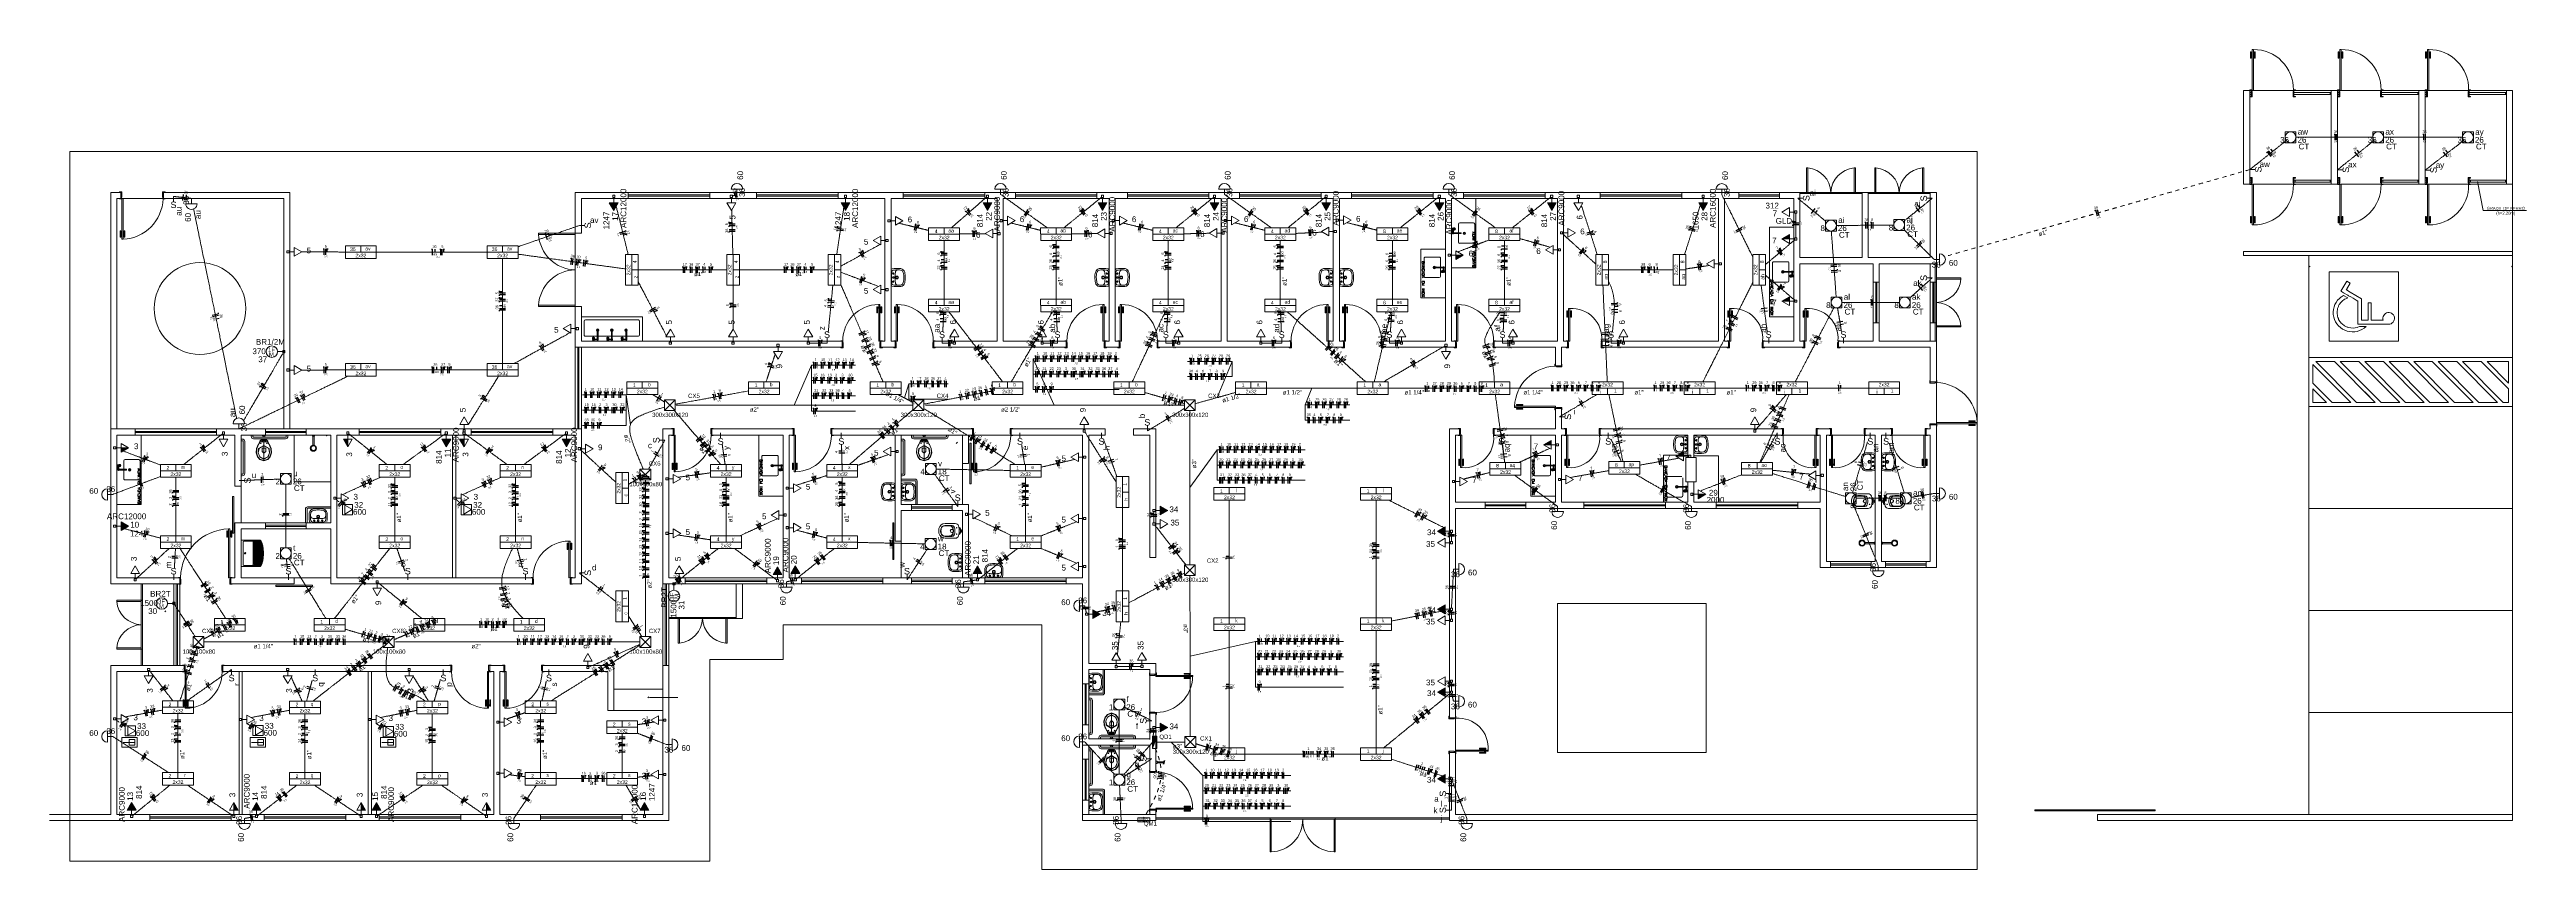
# Model space of a CAD drawing. Header units: millimetres. Extents: x -130 to 1399, y -90 to 1288.
# Drawn here: x 1105.8 to 1166.6, y 1238.4 to 1258.5 of the extents above; entities that cross this region are included whole.
import ezdxf

# ---------------------------------------------------------------- set-up
doc = ezdxf.new("R2010")
doc.units = ezdxf.units.MM
doc.header["$LTSCALE"] = 0.01
doc.linetypes.add('DOT2', pattern=[3.175, 0, -3.175])
for name, color, linetype, lineweight in [('Arquitetura', 134, 'Continuous', 5), ('EL-Condutos', 3, 'Continuous', 13), ('EL-Fios', 9, 'Continuous', 25), ('EL-Textos condutos', 7, 'Continuous', 20), ('EL-Textos fios', 7, 'Continuous', 20), ('EL-Textos pontos', 5, 'Continuous', 20), ('P-SIMBOL', 5, 'Continuous', 5)]:
    doc.layers.add(name, color=color, linetype=linetype, lineweight=lineweight)
doc.styles.add('ARIAL', font='arial.ttf')
pattern_1 = [(45, (1106.27025, 1238.432124), (-0.04419417, 0.04419417), [])]

msp = doc.modelspace()

# ---------------------------------------------------------------- hatches: boundary and pattern name
at = {"layer": 'Arquitetura', "linetype": 'Continuous'}
for points in [[(1161.211, 1253.203), (1161.231, 1253.198), (1161.231, 1253.208), (1161.211, 1253.203)], [(1166.211, 1253.203), (1166.192, 1253.208), (1166.192, 1253.198), (1166.211, 1253.203)], [(1112.57, 1249.071), (1112.565, 1249.052), (1112.575, 1249.052), (1112.57, 1249.071)]]:
    msp.add_hatch(color=256, dxfattribs=at).paths.add_polyline_path(points)
h = msp.add_hatch(dxfattribs=at)
h.set_pattern_fill('ANSI31', color=256, scale=0.5, style=0)
h.set_pattern_definition(pattern_1)
h.paths.add_polyline_path([(1128.058, 1248.878), (1128.058, 1248.88), (1128.058, 1248.882), (1128.058, 1248.884), (1128.057, 1248.886), (1128.056, 1248.887), (1128.055, 1248.889), (1128.054, 1248.891), (1128.053, 1248.892), (1128.052, 1248.894), (1128.05, 1248.895), (1128.049, 1248.897), (1128.047, 1248.898), (1128.045, 1248.898), (1128.044, 1248.899), (1128.042, 1248.9), (1128.04, 1248.9), (1128.038, 1248.901), (1128.036, 1248.901), (1128.034, 1248.901), (1128.032, 1248.9), (1128.03, 1248.9), (1128.028, 1248.899), (1128.026, 1248.898), (1128.024, 1248.898), (1128.023, 1248.897), (1128.021, 1248.895), (1128.02, 1248.894), (1128.018, 1248.892), (1128.017, 1248.891), (1128.016, 1248.889), (1128.015, 1248.887), (1128.014, 1248.886), (1128.013, 1248.884), (1128.013, 1248.882), (1128.013, 1248.88), (1128.013, 1248.878), (1128.013, 1248.878), (1128.013, 1248.876), (1128.013, 1248.874), (1128.013, 1248.872), (1128.014, 1248.87), (1128.015, 1248.868), (1128.016, 1248.866), (1128.017, 1248.865), (1128.018, 1248.863), (1128.02, 1248.862), (1128.021, 1248.86), (1128.023, 1248.859), (1128.024, 1248.858), (1128.026, 1248.857), (1128.028, 1248.856), (1128.03, 1248.856), (1128.032, 1248.855), (1128.034, 1248.855), (1128.036, 1248.855), (1128.038, 1248.855), (1128.04, 1248.855), (1128.042, 1248.856), (1128.044, 1248.856), (1128.045, 1248.857), (1128.047, 1248.858), (1128.049, 1248.859), (1128.05, 1248.86), (1128.052, 1248.862), (1128.053, 1248.863), (1128.054, 1248.865), (1128.055, 1248.866), (1128.056, 1248.868), (1128.057, 1248.87), (1128.058, 1248.872), (1128.058, 1248.874), (1128.058, 1248.876), (1128.058, 1248.878), (1128.058, 1248.878)])
h = msp.add_hatch(dxfattribs=at)
h.set_pattern_fill('ANSI31', color=256, scale=0.5, style=0)
h.set_pattern_definition(pattern_1)
h.paths.add_polyline_path([(1127.048, 1245.716), (1127.048, 1245.718), (1127.047, 1245.72), (1127.047, 1245.721), (1127.046, 1245.723), (1127.046, 1245.725), (1127.045, 1245.727), (1127.044, 1245.729), (1127.043, 1245.73), (1127.041, 1245.732), (1127.04, 1245.733), (1127.038, 1245.734), (1127.036, 1245.735), (1127.035, 1245.736), (1127.033, 1245.737), (1127.031, 1245.738), (1127.029, 1245.738), (1127.027, 1245.738), (1127.025, 1245.738), (1127.023, 1245.738), (1127.021, 1245.738), (1127.019, 1245.738), (1127.017, 1245.737), (1127.015, 1245.736), (1127.013, 1245.735), (1127.012, 1245.734), (1127.01, 1245.733), (1127.009, 1245.732), (1127.007, 1245.73), (1127.006, 1245.729), (1127.005, 1245.727), (1127.004, 1245.725), (1127.003, 1245.723), (1127.003, 1245.721), (1127.002, 1245.72), (1127.002, 1245.718), (1127.002, 1245.716), (1127.002, 1245.716), (1127.002, 1245.714), (1127.002, 1245.712), (1127.003, 1245.71), (1127.003, 1245.708), (1127.004, 1245.706), (1127.005, 1245.704), (1127.006, 1245.703), (1127.007, 1245.701), (1127.009, 1245.699), (1127.01, 1245.698), (1127.012, 1245.697), (1127.013, 1245.696), (1127.015, 1245.695), (1127.017, 1245.694), (1127.019, 1245.694), (1127.021, 1245.693), (1127.023, 1245.693), (1127.025, 1245.693), (1127.027, 1245.693), (1127.029, 1245.693), (1127.031, 1245.694), (1127.033, 1245.694), (1127.035, 1245.695), (1127.036, 1245.696), (1127.038, 1245.697), (1127.04, 1245.698), (1127.041, 1245.699), (1127.043, 1245.701), (1127.044, 1245.703), (1127.045, 1245.704), (1127.046, 1245.706), (1127.046, 1245.708), (1127.047, 1245.71), (1127.047, 1245.712), (1127.048, 1245.714), (1127.048, 1245.716), (1127.048, 1245.716)])
h = msp.add_hatch(dxfattribs=at)
h.set_pattern_fill('ANSI31', color=256, scale=0.5, style=0)
h.set_pattern_definition(pattern_1)
h.paths.add_polyline_path([(1108.622, 1244.76), (1108.622, 1244.762), (1108.622, 1244.764), (1108.622, 1244.766), (1108.621, 1244.768), (1108.62, 1244.77), (1108.619, 1244.772), (1108.618, 1244.773), (1108.617, 1244.775), (1108.616, 1244.777), (1108.614, 1244.778), (1108.613, 1244.779), (1108.611, 1244.78), (1108.609, 1244.781), (1108.607, 1244.782), (1108.606, 1244.782), (1108.604, 1244.783), (1108.602, 1244.783), (1108.6, 1244.783), (1108.597, 1244.783), (1108.596, 1244.783), (1108.594, 1244.782), (1108.592, 1244.782), (1108.59, 1244.781), (1108.588, 1244.78), (1108.586, 1244.779), (1108.585, 1244.778), (1108.584, 1244.777), (1108.582, 1244.775), (1108.581, 1244.773), (1108.58, 1244.772), (1108.579, 1244.77), (1108.578, 1244.768), (1108.577, 1244.766), (1108.577, 1244.764), (1108.577, 1244.762), (1108.577, 1244.76), (1108.577, 1244.76), (1108.577, 1244.758), (1108.577, 1244.756), (1108.577, 1244.754), (1108.578, 1244.752), (1108.579, 1244.751), (1108.58, 1244.749), (1108.581, 1244.747), (1108.582, 1244.746), (1108.584, 1244.744), (1108.585, 1244.743), (1108.586, 1244.742), (1108.588, 1244.741), (1108.59, 1244.74), (1108.592, 1244.739), (1108.594, 1244.738), (1108.596, 1244.738), (1108.597, 1244.738), (1108.6, 1244.737), (1108.602, 1244.738), (1108.604, 1244.738), (1108.606, 1244.738), (1108.607, 1244.739), (1108.609, 1244.74), (1108.611, 1244.741), (1108.613, 1244.742), (1108.614, 1244.743), (1108.616, 1244.744), (1108.617, 1244.746), (1108.618, 1244.747), (1108.619, 1244.749), (1108.62, 1244.751), (1108.621, 1244.752), (1108.622, 1244.754), (1108.622, 1244.756), (1108.622, 1244.758), (1108.622, 1244.76), (1108.622, 1244.76)])
h = msp.add_hatch(dxfattribs=at)
h.set_pattern_fill('ANSI31', color=256, scale=0.5, style=0)
h.set_pattern_definition(pattern_1)
h.paths.add_polyline_path([(1121.25, 1245.071), (1121.25, 1245.073), (1121.25, 1245.075), (1121.249, 1245.077), (1121.249, 1245.079), (1121.248, 1245.081), (1121.247, 1245.083), (1121.246, 1245.084), (1121.244, 1245.086), (1121.243, 1245.087), (1121.242, 1245.089), (1121.24, 1245.09), (1121.239, 1245.091), (1121.237, 1245.092), (1121.235, 1245.093), (1121.233, 1245.093), (1121.231, 1245.094), (1121.229, 1245.094), (1121.227, 1245.094), (1121.225, 1245.094), (1121.223, 1245.094), (1121.221, 1245.093), (1121.219, 1245.093), (1121.217, 1245.092), (1121.216, 1245.091), (1121.214, 1245.09), (1121.212, 1245.089), (1121.211, 1245.087), (1121.21, 1245.086), (1121.208, 1245.084), (1121.207, 1245.083), (1121.206, 1245.081), (1121.206, 1245.079), (1121.205, 1245.077), (1121.205, 1245.075), (1121.204, 1245.073), (1121.204, 1245.071), (1121.204, 1245.071), (1121.204, 1245.069), (1121.205, 1245.067), (1121.205, 1245.065), (1121.206, 1245.064), (1121.206, 1245.062), (1121.207, 1245.06), (1121.208, 1245.058), (1121.21, 1245.057), (1121.211, 1245.055), (1121.212, 1245.054), (1121.214, 1245.053), (1121.216, 1245.052), (1121.217, 1245.051), (1121.219, 1245.05), (1121.221, 1245.049), (1121.223, 1245.049), (1121.225, 1245.049), (1121.227, 1245.048), (1121.229, 1245.049), (1121.231, 1245.049), (1121.233, 1245.049), (1121.235, 1245.05), (1121.237, 1245.051), (1121.239, 1245.052), (1121.24, 1245.053), (1121.242, 1245.054), (1121.243, 1245.055), (1121.244, 1245.057), (1121.246, 1245.058), (1121.247, 1245.06), (1121.248, 1245.062), (1121.249, 1245.064), (1121.249, 1245.065), (1121.25, 1245.067), (1121.25, 1245.069), (1121.25, 1245.071), (1121.25, 1245.071)])
h = msp.add_hatch(dxfattribs=at)
h.set_pattern_fill('ANSI31', color=256, scale=0.5, style=0)
h.set_pattern_definition(pattern_1)
h.paths.add_polyline_path([(1120.491, 1242.636), (1120.491, 1242.638), (1120.491, 1242.64), (1120.49, 1242.642), (1120.49, 1242.644), (1120.489, 1242.646), (1120.488, 1242.647), (1120.487, 1242.649), (1120.486, 1242.651), (1120.484, 1242.652), (1120.483, 1242.653), (1120.481, 1242.655), (1120.48, 1242.656), (1120.478, 1242.657), (1120.476, 1242.657), (1120.474, 1242.658), (1120.472, 1242.658), (1120.47, 1242.659), (1120.468, 1242.659), (1120.466, 1242.659), (1120.464, 1242.658), (1120.462, 1242.658), (1120.461, 1242.657), (1120.459, 1242.657), (1120.457, 1242.656), (1120.455, 1242.655), (1120.454, 1242.653), (1120.452, 1242.652), (1120.451, 1242.651), (1120.45, 1242.649), (1120.449, 1242.647), (1120.448, 1242.646), (1120.447, 1242.644), (1120.446, 1242.642), (1120.446, 1242.64), (1120.446, 1242.638), (1120.445, 1242.636), (1120.445, 1242.636), (1120.446, 1242.634), (1120.446, 1242.632), (1120.446, 1242.63), (1120.447, 1242.628), (1120.448, 1242.626), (1120.449, 1242.624), (1120.45, 1242.623), (1120.451, 1242.621), (1120.452, 1242.62), (1120.454, 1242.618), (1120.455, 1242.617), (1120.457, 1242.616), (1120.459, 1242.615), (1120.461, 1242.614), (1120.462, 1242.614), (1120.464, 1242.613), (1120.466, 1242.613), (1120.468, 1242.613), (1120.47, 1242.613), (1120.472, 1242.613), (1120.474, 1242.614), (1120.476, 1242.614), (1120.478, 1242.615), (1120.48, 1242.616), (1120.481, 1242.617), (1120.483, 1242.618), (1120.484, 1242.62), (1120.486, 1242.621), (1120.487, 1242.623), (1120.488, 1242.624), (1120.489, 1242.626), (1120.49, 1242.628), (1120.49, 1242.63), (1120.491, 1242.632), (1120.491, 1242.634), (1120.491, 1242.636), (1120.491, 1242.636)])
at = {"layer": 'P-SIMBOL', "linetype": 'Continuous'}
for points in [[(1119.508, 1254.767), (1119.617, 1254.579), (1119.725, 1254.767)], [(1125.195, 1254.767), (1125.303, 1254.579), (1125.411, 1254.767)], [(1128.678, 1254.767), (1128.786, 1254.579), (1128.894, 1254.767)], [(1131.502, 1254.767), (1131.611, 1254.579), (1131.719, 1254.767)], [(1134.251, 1254.767), (1134.359, 1254.579), (1134.467, 1254.767)], [(1136.99, 1254.767), (1137.098, 1254.579), (1137.206, 1254.767)], [(1139.767, 1254.767), (1139.875, 1254.579), (1139.983, 1254.767)], [(1142.525, 1254.767), (1142.633, 1254.579), (1142.741, 1254.767)], [(1146.24, 1254.767), (1146.348, 1254.579), (1146.456, 1254.767)], [(1148.467, 1253.877), (1148.28, 1253.877), (1148.467, 1253.985)], [(1140.276, 1253.482), (1140.463, 1253.482), (1140.276, 1253.374)], [(1148.467, 1252.354), (1148.28, 1252.354), (1148.467, 1252.462)], [(1107.526, 1248.756), (1107.713, 1248.756), (1107.526, 1248.647)], [(1113.09, 1248.966), (1113.09, 1248.779), (1112.982, 1248.966)], [(1115.4, 1248.966), (1115.508, 1248.779), (1115.616, 1248.966)], [(1115.943, 1248.966), (1115.943, 1248.779), (1115.834, 1248.966)], [(1118.349, 1248.966), (1118.457, 1248.779), (1118.565, 1248.966)], [(1142.617, 1248.83), (1142.429, 1248.83), (1142.617, 1248.938)], [(1145.867, 1248.55), (1145.679, 1248.55), (1145.867, 1248.658)], [(1133.026, 1247.113), (1133.213, 1247.222), (1133.026, 1247.33)], [(1146.226, 1247.617), (1146.413, 1247.617), (1146.226, 1247.508)], [(1107.526, 1246.729), (1107.713, 1246.837), (1107.526, 1246.945)], [(1140.017, 1246.819), (1139.829, 1246.71), (1140.017, 1246.602)], [(1123.744, 1245.655), (1123.636, 1245.843), (1123.528, 1245.655)], [(1124.179, 1245.675), (1124.071, 1245.863), (1123.963, 1245.675)], [(1128.652, 1245.675), (1128.544, 1245.863), (1128.436, 1245.675)], [(1131.376, 1244.569), (1131.564, 1244.677), (1131.376, 1244.786)], [(1140.017, 1244.906), (1139.829, 1244.798), (1140.017, 1244.69)], [(1140.017, 1242.873), (1139.829, 1242.765), (1140.017, 1242.657)], [(1133.026, 1241.792), (1133.213, 1241.901), (1133.026, 1242.009)], [(1132.94, 1241.688), (1132.84, 1241.688), (1132.84, 1241.387)], [(1140.017, 1240.75), (1139.829, 1240.642), (1140.017, 1240.534)], [(1107.894, 1239.875), (1107.786, 1240.063), (1107.677, 1239.875)], [(1110.296, 1239.875), (1110.296, 1240.063), (1110.404, 1239.875)], [(1110.96, 1239.875), (1110.852, 1240.063), (1110.744, 1239.875)], [(1113.421, 1239.875), (1113.421, 1240.063), (1113.529, 1239.875)], [(1113.904, 1239.875), (1113.796, 1240.063), (1113.688, 1239.875)], [(1116.495, 1239.875), (1116.495, 1240.063), (1116.603, 1239.875)], [(1120.479, 1239.875), (1120.371, 1240.063), (1120.262, 1239.875)]]:
    msp.add_hatch(color=256, dxfattribs=at).paths.add_polyline_path(points)

# ---------------------------------------------------------------- linework, layer by layer
at = {"layer": 'Arquitetura', "color": 3, "linetype": 'Continuous'}
for p, q in [((1159.776, 1258.316), (1159.776, 1258.467)), ((1159.793, 1258.313), (1159.779, 1258.313)), ((1159.796, 1258.467), (1159.796, 1258.316)), ((1159.819, 1258.426), (1159.819, 1258.466)), ((1159.854, 1258.426), (1159.854, 1258.466)), ((1159.877, 1258.467), (1159.877, 1258.316)), ((1159.88, 1258.313), (1159.894, 1258.313)), ((1159.897, 1258.316), (1159.897, 1258.467)), ((1161.927, 1258.316), (1161.927, 1258.467)), ((1161.943, 1258.313), (1161.929, 1258.313)), ((1161.947, 1258.467), (1161.947, 1258.316)), ((1161.97, 1258.426), (1161.97, 1258.466)), ((1162.003, 1258.426), (1162.003, 1258.466)), ((1162.026, 1258.467), (1162.026, 1258.316)), ((1162.03, 1258.313), (1162.044, 1258.313)), ((1162.046, 1258.316), (1162.046, 1258.467)), ((1164.076, 1258.316), (1164.076, 1258.467)), ((1164.093, 1258.313), (1164.079, 1258.313)), ((1164.096, 1258.467), (1164.096, 1258.316)), ((1164.119, 1258.426), (1164.119, 1258.466)), ((1164.153, 1258.426), (1164.153, 1258.466)), ((1164.177, 1258.467), (1164.177, 1258.316)), ((1164.18, 1258.313), (1164.194, 1258.313)), ((1164.197, 1258.316), (1164.197, 1258.467)), ((1107.502, 1254.071), (1107.502, 1253.919)), ((1107.518, 1254.074), (1107.504, 1254.074)), ((1107.522, 1253.919), (1107.522, 1254.071)), ((1107.544, 1253.961), (1107.544, 1253.921)), ((1107.578, 1253.961), (1107.578, 1253.921)), ((1107.601, 1253.919), (1107.601, 1254.071)), ((1107.605, 1254.074), (1107.619, 1254.074)), ((1107.621, 1254.071), (1107.621, 1253.919)), ((1159.776, 1254.426), (1159.776, 1254.274)), ((1159.793, 1254.429), (1159.779, 1254.429)), ((1159.796, 1254.274), (1159.796, 1254.426)), ((1159.819, 1254.316), (1159.819, 1254.276)), ((1159.854, 1254.316), (1159.854, 1254.276)), ((1159.877, 1254.274), (1159.877, 1254.426)), ((1159.88, 1254.429), (1159.894, 1254.429)), ((1159.897, 1254.426), (1159.897, 1254.274)), ((1161.927, 1254.426), (1161.927, 1254.274)), ((1161.943, 1254.429), (1161.929, 1254.429)), ((1161.947, 1254.274), (1161.947, 1254.426)), ((1161.97, 1254.316), (1161.97, 1254.276)), ((1162.003, 1254.316), (1162.003, 1254.276)), ((1162.026, 1254.274), (1162.026, 1254.426)), ((1162.03, 1254.429), (1162.044, 1254.429)), ((1162.046, 1254.426), (1162.046, 1254.274)), ((1164.076, 1254.426), (1164.076, 1254.274)), ((1164.093, 1254.429), (1164.079, 1254.429)), ((1164.096, 1254.274), (1164.096, 1254.426)), ((1164.119, 1254.316), (1164.119, 1254.276)), ((1164.153, 1254.316), (1164.153, 1254.276)), ((1164.177, 1254.274), (1164.177, 1254.426)), ((1164.18, 1254.429), (1164.194, 1254.429)), ((1164.197, 1254.426), (1164.197, 1254.274)), ((1126.072, 1252.066), (1126.072, 1252.217)), ((1126.088, 1252.063), (1126.074, 1252.063)), ((1126.091, 1252.217), (1126.091, 1252.066)), ((1126.115, 1252.176), (1126.115, 1252.216)), ((1126.148, 1252.176), (1126.148, 1252.216)), ((1126.171, 1252.217), (1126.171, 1252.066)), ((1126.175, 1252.063), (1126.189, 1252.063)), ((1126.191, 1252.066), (1126.191, 1252.217)), ((1126.502, 1252.066), (1126.502, 1252.217)), ((1126.518, 1252.063), (1126.504, 1252.063)), ((1126.522, 1252.217), (1126.522, 1252.066)), ((1126.544, 1252.176), (1126.544, 1252.216)), ((1126.578, 1252.176), (1126.578, 1252.216)), ((1126.601, 1252.217), (1126.601, 1252.066)), ((1126.605, 1252.063), (1126.619, 1252.063)), ((1126.621, 1252.066), (1126.621, 1252.217)), ((1131.572, 1252.066), (1131.572, 1252.217)), ((1131.588, 1252.063), (1131.574, 1252.063)), ((1131.591, 1252.217), (1131.591, 1252.066)), ((1131.615, 1252.176), (1131.615, 1252.216)), ((1131.648, 1252.176), (1131.648, 1252.216)), ((1131.671, 1252.217), (1131.671, 1252.066)), ((1131.675, 1252.063), (1131.689, 1252.063)), ((1131.691, 1252.066), (1131.691, 1252.217)), ((1132.002, 1252.066), (1132.002, 1252.217)), ((1132.018, 1252.063), (1132.004, 1252.063)), ((1132.022, 1252.217), (1132.022, 1252.066)), ((1132.044, 1252.176), (1132.044, 1252.216)), ((1132.078, 1252.176), (1132.078, 1252.216)), ((1132.101, 1252.217), (1132.101, 1252.066)), ((1132.105, 1252.063), (1132.119, 1252.063)), ((1132.121, 1252.066), (1132.121, 1252.217)), ((1137.072, 1252.066), (1137.072, 1252.217)), ((1137.088, 1252.063), (1137.074, 1252.063)), ((1137.091, 1252.217), (1137.091, 1252.066)), ((1137.115, 1252.176), (1137.115, 1252.216)), ((1137.148, 1252.176), (1137.148, 1252.216)), ((1137.171, 1252.217), (1137.171, 1252.066)), ((1137.175, 1252.063), (1137.189, 1252.063)), ((1137.191, 1252.066), (1137.191, 1252.217)), ((1137.502, 1252.066), (1137.502, 1252.217)), ((1137.518, 1252.063), (1137.504, 1252.063)), ((1137.522, 1252.217), (1137.522, 1252.066)), ((1137.544, 1252.176), (1137.544, 1252.216)), ((1137.578, 1252.176), (1137.578, 1252.216)), ((1137.601, 1252.217), (1137.601, 1252.066)), ((1137.605, 1252.063), (1137.619, 1252.063)), ((1137.621, 1252.066), (1137.621, 1252.217)), ((1140.252, 1252.066), (1140.252, 1252.217)), ((1140.268, 1252.063), (1140.254, 1252.063)), ((1140.272, 1252.217), (1140.272, 1252.066)), ((1140.294, 1252.176), (1140.294, 1252.216)), ((1140.328, 1252.176), (1140.328, 1252.216)), ((1140.351, 1252.217), (1140.351, 1252.066)), ((1140.355, 1252.063), (1140.369, 1252.063)), ((1140.371, 1252.066), (1140.371, 1252.217)), ((1143.002, 1251.966), (1143.002, 1252.117)), ((1143.022, 1252.117), (1143.022, 1251.966)), ((1143.044, 1252.076), (1143.044, 1252.116)), ((1143.078, 1252.076), (1143.078, 1252.116)), ((1143.101, 1252.117), (1143.101, 1251.966)), ((1143.121, 1251.966), (1143.121, 1252.117)), ((1146.951, 1251.966), (1146.951, 1252.117)), ((1146.971, 1252.117), (1146.971, 1251.966)), ((1146.994, 1252.076), (1146.994, 1252.116)), ((1147.028, 1252.076), (1147.028, 1252.116)), ((1147.052, 1252.117), (1147.052, 1251.966)), ((1147.072, 1251.966), (1147.072, 1252.117)), ((1148.802, 1251.966), (1148.802, 1252.117)), ((1148.822, 1252.117), (1148.822, 1251.966)), ((1148.845, 1252.076), (1148.845, 1252.116)), ((1148.878, 1252.076), (1148.878, 1252.116)), ((1148.901, 1252.117), (1148.901, 1251.966)), ((1148.921, 1251.966), (1148.921, 1252.117)), ((1143.018, 1251.963), (1143.004, 1251.963)), ((1143.105, 1251.963), (1143.119, 1251.963)), ((1146.968, 1251.963), (1146.954, 1251.963)), ((1147.055, 1251.963), (1147.069, 1251.963)), ((1148.818, 1251.963), (1148.804, 1251.963)), ((1148.905, 1251.963), (1148.919, 1251.963)), ((1141.922, 1249.821), (1141.77, 1249.821)), ((1141.77, 1249.801), (1141.922, 1249.801)), ((1141.77, 1249.721), (1141.922, 1249.721)), ((1141.922, 1249.701), (1141.77, 1249.701)), ((1141.812, 1249.778), (1141.772, 1249.778)), ((1141.812, 1249.744), (1141.772, 1249.744)), ((1141.925, 1249.804), (1141.925, 1249.818)), ((1141.925, 1249.717), (1141.925, 1249.703)), ((1152.868, 1249.404), (1152.868, 1249.418)), ((1152.868, 1249.317), (1152.868, 1249.303)), ((1152.871, 1249.421), (1153.023, 1249.421)), ((1153.023, 1249.401), (1152.871, 1249.401)), ((1153.023, 1249.321), (1152.871, 1249.321)), ((1152.871, 1249.301), (1153.023, 1249.301)), ((1152.982, 1249.378), (1153.022, 1249.378)), ((1152.982, 1249.344), (1153.022, 1249.344)), ((1140.351, 1248.476), (1140.351, 1248.324)), ((1140.368, 1248.479), (1140.354, 1248.479)), ((1140.371, 1248.324), (1140.371, 1248.476)), ((1140.451, 1248.324), (1140.451, 1248.476)), ((1140.455, 1248.479), (1140.469, 1248.479)), ((1140.471, 1248.476), (1140.471, 1248.324)), ((1142.951, 1248.476), (1142.951, 1248.324)), ((1142.968, 1248.479), (1142.954, 1248.479)), ((1142.971, 1248.324), (1142.971, 1248.476)), ((1143.052, 1248.324), (1143.052, 1248.476)), ((1143.055, 1248.479), (1143.069, 1248.479)), ((1143.072, 1248.476), (1143.072, 1248.324)), ((1149.046, 1248.476), (1149.046, 1248.324)), ((1149.063, 1248.479), (1149.049, 1248.479)), ((1149.066, 1248.324), (1149.066, 1248.476)), ((1149.147, 1248.324), (1149.147, 1248.476)), ((1149.15, 1248.479), (1149.164, 1248.479)), ((1149.167, 1248.476), (1149.167, 1248.324)), ((1149.451, 1248.476), (1149.451, 1248.324)), ((1149.468, 1248.479), (1149.454, 1248.479)), ((1149.471, 1248.324), (1149.471, 1248.476)), ((1149.552, 1248.324), (1149.552, 1248.476)), ((1149.555, 1248.479), (1149.569, 1248.479)), ((1149.572, 1248.476), (1149.572, 1248.324)), ((1151.721, 1248.476), (1151.721, 1248.324)), ((1151.738, 1248.479), (1151.724, 1248.479)), ((1151.742, 1248.324), (1151.742, 1248.476)), ((1151.822, 1248.324), (1151.822, 1248.476)), ((1151.825, 1248.479), (1151.839, 1248.479)), ((1151.841, 1248.476), (1151.841, 1248.324)), ((1121.052, 1248.376), (1121.052, 1248.225)), ((1121.068, 1248.379), (1121.054, 1248.379)), ((1121.072, 1248.225), (1121.072, 1248.376)), ((1121.095, 1248.266), (1121.095, 1248.226)), ((1121.128, 1248.266), (1121.128, 1248.226)), ((1121.151, 1248.225), (1121.151, 1248.376)), ((1121.155, 1248.379), (1121.169, 1248.379)), ((1121.171, 1248.376), (1121.171, 1248.225)), ((1124.002, 1248.376), (1124.002, 1248.225)), ((1124.018, 1248.379), (1124.004, 1248.379)), ((1124.022, 1248.225), (1124.022, 1248.376)), ((1124.044, 1248.266), (1124.044, 1248.226)), ((1124.078, 1248.266), (1124.078, 1248.226)), ((1124.101, 1248.225), (1124.101, 1248.376)), ((1124.105, 1248.379), (1124.119, 1248.379)), ((1124.121, 1248.376), (1124.121, 1248.225)), ((1128.401, 1248.376), (1128.401, 1248.225)), ((1128.418, 1248.379), (1128.404, 1248.379)), ((1128.421, 1248.225), (1128.421, 1248.376)), ((1128.444, 1248.266), (1128.444, 1248.226)), ((1128.479, 1248.266), (1128.479, 1248.226)), ((1128.502, 1248.225), (1128.502, 1248.376)), ((1128.505, 1248.379), (1128.519, 1248.379)), ((1128.522, 1248.376), (1128.522, 1248.225)), ((1140.395, 1248.366), (1140.395, 1248.326)), ((1140.429, 1248.366), (1140.429, 1248.326)), ((1142.994, 1248.366), (1142.994, 1248.326)), ((1143.028, 1248.366), (1143.028, 1248.326)), ((1149.089, 1248.366), (1149.089, 1248.326)), ((1149.124, 1248.366), (1149.124, 1248.326)), ((1149.494, 1248.366), (1149.494, 1248.326)), ((1149.528, 1248.366), (1149.528, 1248.326)), ((1151.764, 1248.366), (1151.764, 1248.326)), ((1151.798, 1248.366), (1151.798, 1248.326)), ((1110.121, 1246.571), (1110.121, 1246.722)), ((1110.138, 1246.568), (1110.124, 1246.568)), ((1110.141, 1246.722), (1110.141, 1246.571)), ((1110.164, 1246.681), (1110.164, 1246.721)), ((1110.199, 1246.681), (1110.199, 1246.721)), ((1110.221, 1246.722), (1110.221, 1246.571)), ((1110.225, 1246.568), (1110.239, 1246.568)), ((1110.242, 1246.571), (1110.242, 1246.722)), ((1118.471, 1246.266), (1118.471, 1246.417)), ((1118.488, 1246.263), (1118.474, 1246.263)), ((1118.492, 1246.417), (1118.492, 1246.266)), ((1118.514, 1246.376), (1118.514, 1246.416)), ((1118.548, 1246.376), (1118.548, 1246.416)), ((1118.572, 1246.417), (1118.572, 1246.266)), ((1118.575, 1246.263), (1118.589, 1246.263)), ((1118.591, 1246.266), (1118.591, 1246.417)), ((1133.613, 1243.208), (1133.613, 1243.222)), ((1133.613, 1243.121), (1133.613, 1243.107)), ((1133.616, 1243.224), (1133.768, 1243.224)), ((1133.768, 1243.204), (1133.616, 1243.204)), ((1133.768, 1243.124), (1133.616, 1243.124)), ((1133.616, 1243.104), (1133.768, 1243.104)), ((1133.726, 1243.181), (1133.766, 1243.181)), ((1133.726, 1243.147), (1133.766, 1243.147)), ((1109.052, 1242.576), (1109.052, 1242.424)), ((1109.068, 1242.579), (1109.054, 1242.579)), ((1109.072, 1242.424), (1109.072, 1242.576)), ((1109.095, 1242.466), (1109.095, 1242.426)), ((1109.128, 1242.466), (1109.128, 1242.426)), ((1109.151, 1242.424), (1109.151, 1242.576)), ((1109.155, 1242.579), (1109.169, 1242.579)), ((1109.171, 1242.576), (1109.171, 1242.424)), ((1116.471, 1242.576), (1116.471, 1242.424)), ((1116.488, 1242.579), (1116.474, 1242.579)), ((1116.492, 1242.424), (1116.492, 1242.576)), ((1116.514, 1242.466), (1116.514, 1242.426)), ((1116.548, 1242.466), (1116.548, 1242.426)), ((1116.572, 1242.424), (1116.572, 1242.576)), ((1116.575, 1242.579), (1116.589, 1242.579)), ((1116.591, 1242.576), (1116.591, 1242.424)), ((1116.901, 1242.576), (1116.901, 1242.424)), ((1116.918, 1242.579), (1116.904, 1242.579)), ((1116.921, 1242.424), (1116.921, 1242.576)), ((1116.944, 1242.466), (1116.944, 1242.426)), ((1116.979, 1242.466), (1116.979, 1242.426)), ((1117.002, 1242.424), (1117.002, 1242.576)), ((1117.005, 1242.579), (1117.019, 1242.579)), ((1117.022, 1242.576), (1117.022, 1242.424)), ((1140.863, 1241.374), (1140.863, 1241.388)), ((1140.863, 1241.288), (1140.863, 1241.273)), ((1140.866, 1241.391), (1141.018, 1241.391)), ((1141.018, 1241.371), (1140.866, 1241.371)), ((1141.018, 1241.291), (1140.866, 1241.291)), ((1140.866, 1241.271), (1141.018, 1241.271)), ((1140.976, 1241.348), (1141.016, 1241.348)), ((1140.976, 1241.314), (1141.016, 1241.314)), ((1133.613, 1239.954), (1133.613, 1239.968)), ((1133.616, 1239.971), (1133.768, 1239.971)), ((1133.768, 1239.951), (1133.616, 1239.951)), ((1133.726, 1239.928), (1133.766, 1239.928)), ((1133.726, 1239.894), (1133.766, 1239.894)), ((1133.613, 1239.867), (1133.613, 1239.853)), ((1133.768, 1239.871), (1133.616, 1239.871)), ((1133.616, 1239.851), (1133.768, 1239.851))]:
    msp.add_line(p, q, dxfattribs=at)
at = {"layer": 'Arquitetura', "color": 3}
for p, q in [((1159.796, 1258.467), (1159.776, 1258.467)), ((1159.796, 1258.456), (1159.819, 1258.456)), ((1159.796, 1258.446), (1159.819, 1258.446)), ((1159.796, 1258.436), (1159.819, 1258.436)), ((1159.819, 1258.466), (1159.822, 1258.466)), ((1159.819, 1258.426), (1159.822, 1258.426)), ((1159.854, 1258.466), (1159.851, 1258.466)), ((1159.854, 1258.426), (1159.851, 1258.426)), ((1159.877, 1258.456), (1159.854, 1258.456)), ((1159.877, 1258.446), (1159.854, 1258.446)), ((1159.877, 1258.436), (1159.854, 1258.436)), ((1159.877, 1258.467), (1159.897, 1258.467)), ((1161.947, 1258.467), (1161.927, 1258.467)), ((1161.947, 1258.456), (1161.97, 1258.456)), ((1161.947, 1258.446), (1161.97, 1258.446)), ((1161.947, 1258.436), (1161.97, 1258.436)), ((1161.97, 1258.466), (1161.971, 1258.466)), ((1161.97, 1258.426), (1161.971, 1258.426)), ((1162.003, 1258.466), (1162.002, 1258.466)), ((1162.003, 1258.426), (1162.002, 1258.426)), ((1162.026, 1258.456), (1162.003, 1258.456)), ((1162.026, 1258.446), (1162.003, 1258.446)), ((1162.026, 1258.436), (1162.003, 1258.436)), ((1162.026, 1258.467), (1162.046, 1258.467)), ((1164.096, 1258.467), (1164.076, 1258.467)), ((1164.096, 1258.456), (1164.119, 1258.456)), ((1164.096, 1258.446), (1164.119, 1258.446)), ((1164.096, 1258.436), (1164.119, 1258.436)), ((1164.119, 1258.466), (1164.121, 1258.466)), ((1164.119, 1258.426), (1164.121, 1258.426)), ((1164.153, 1258.466), (1164.151, 1258.466)), ((1164.153, 1258.426), (1164.151, 1258.426)), ((1164.177, 1258.456), (1164.153, 1258.456)), ((1164.177, 1258.446), (1164.153, 1258.446)), ((1164.177, 1258.436), (1164.153, 1258.436)), ((1164.177, 1258.467), (1164.197, 1258.467)), ((1161.762, 1257.471), (1160.846, 1257.471)), ((1161.762, 1257.421), (1160.846, 1257.421)), ((1163.911, 1257.471), (1162.996, 1257.471)), ((1163.911, 1257.421), (1162.996, 1257.421)), ((1166.062, 1257.471), (1165.147, 1257.471)), ((1166.062, 1257.421), (1165.147, 1257.421)), ((1161.762, 1255.271), (1160.822, 1255.271)), ((1161.762, 1255.321), (1160.846, 1255.321)), ((1163.911, 1255.271), (1162.971, 1255.271)), ((1163.911, 1255.321), (1162.996, 1255.321)), ((1166.062, 1255.271), (1165.121, 1255.271)), ((1166.062, 1255.321), (1165.147, 1255.321)), ((1107.522, 1253.919), (1107.502, 1253.919)), ((1107.522, 1253.951), (1107.544, 1253.951)), ((1107.522, 1253.941), (1107.544, 1253.941)), ((1107.522, 1253.931), (1107.544, 1253.931)), ((1107.544, 1253.961), (1107.546, 1253.961)), ((1107.544, 1253.921), (1107.546, 1253.921)), ((1107.578, 1253.961), (1107.576, 1253.961)), ((1107.578, 1253.921), (1107.576, 1253.921)), ((1107.601, 1253.951), (1107.578, 1253.951)), ((1107.601, 1253.941), (1107.578, 1253.941)), ((1107.601, 1253.931), (1107.578, 1253.931)), ((1107.601, 1253.919), (1107.621, 1253.919)), ((1159.796, 1254.274), (1159.776, 1254.274)), ((1159.796, 1254.306), (1159.819, 1254.306)), ((1159.796, 1254.296), (1159.819, 1254.296)), ((1159.796, 1254.286), (1159.819, 1254.286)), ((1159.819, 1254.316), (1159.822, 1254.316)), ((1159.819, 1254.276), (1159.822, 1254.276)), ((1159.854, 1254.316), (1159.851, 1254.316)), ((1159.854, 1254.276), (1159.851, 1254.276)), ((1159.877, 1254.306), (1159.854, 1254.306)), ((1159.877, 1254.296), (1159.854, 1254.296)), ((1159.877, 1254.286), (1159.854, 1254.286)), ((1159.877, 1254.274), (1159.897, 1254.274)), ((1161.947, 1254.274), (1161.927, 1254.274)), ((1161.947, 1254.306), (1161.97, 1254.306)), ((1161.947, 1254.296), (1161.97, 1254.296)), ((1161.947, 1254.286), (1161.97, 1254.286)), ((1161.97, 1254.316), (1161.971, 1254.316)), ((1161.97, 1254.276), (1161.971, 1254.276)), ((1162.003, 1254.316), (1162.002, 1254.316)), ((1162.003, 1254.276), (1162.002, 1254.276)), ((1162.026, 1254.306), (1162.003, 1254.306)), ((1162.026, 1254.296), (1162.003, 1254.296)), ((1162.026, 1254.286), (1162.003, 1254.286)), ((1162.026, 1254.274), (1162.046, 1254.274)), ((1164.096, 1254.274), (1164.076, 1254.274)), ((1164.096, 1254.306), (1164.119, 1254.306)), ((1164.096, 1254.296), (1164.119, 1254.296)), ((1164.096, 1254.286), (1164.119, 1254.286)), ((1164.119, 1254.316), (1164.121, 1254.316)), ((1164.119, 1254.276), (1164.121, 1254.276)), ((1164.153, 1254.316), (1164.151, 1254.316)), ((1164.153, 1254.276), (1164.151, 1254.276)), ((1164.177, 1254.306), (1164.153, 1254.306)), ((1164.177, 1254.296), (1164.153, 1254.296)), ((1164.177, 1254.286), (1164.153, 1254.286)), ((1164.177, 1254.274), (1164.197, 1254.274)), ((1126.091, 1252.217), (1126.072, 1252.217)), ((1126.091, 1252.206), (1126.115, 1252.206)), ((1126.091, 1252.196), (1126.115, 1252.196)), ((1126.091, 1252.186), (1126.115, 1252.186)), ((1126.115, 1252.216), (1126.117, 1252.216)), ((1126.115, 1252.176), (1126.117, 1252.176)), ((1126.148, 1252.216), (1126.147, 1252.216)), ((1126.148, 1252.176), (1126.147, 1252.176)), ((1126.171, 1252.206), (1126.148, 1252.206)), ((1126.171, 1252.196), (1126.148, 1252.196)), ((1126.171, 1252.186), (1126.148, 1252.186)), ((1126.171, 1252.217), (1126.191, 1252.217)), ((1126.522, 1252.217), (1126.502, 1252.217)), ((1126.522, 1252.206), (1126.544, 1252.206)), ((1126.522, 1252.196), (1126.544, 1252.196)), ((1126.522, 1252.186), (1126.544, 1252.186)), ((1126.544, 1252.216), (1126.546, 1252.216)), ((1126.544, 1252.176), (1126.546, 1252.176)), ((1126.578, 1252.216), (1126.576, 1252.216)), ((1126.578, 1252.176), (1126.576, 1252.176)), ((1126.601, 1252.206), (1126.578, 1252.206)), ((1126.601, 1252.196), (1126.578, 1252.196)), ((1126.601, 1252.186), (1126.578, 1252.186)), ((1126.601, 1252.217), (1126.621, 1252.217)), ((1131.591, 1252.217), (1131.572, 1252.217)), ((1131.591, 1252.206), (1131.615, 1252.206)), ((1131.591, 1252.196), (1131.615, 1252.196)), ((1131.591, 1252.186), (1131.615, 1252.186)), ((1131.615, 1252.216), (1131.617, 1252.216)), ((1131.615, 1252.176), (1131.617, 1252.176)), ((1131.648, 1252.216), (1131.647, 1252.216)), ((1131.648, 1252.176), (1131.647, 1252.176)), ((1131.671, 1252.206), (1131.648, 1252.206)), ((1131.671, 1252.196), (1131.648, 1252.196)), ((1131.671, 1252.186), (1131.648, 1252.186)), ((1131.671, 1252.217), (1131.691, 1252.217)), ((1132.022, 1252.217), (1132.002, 1252.217)), ((1132.022, 1252.206), (1132.044, 1252.206)), ((1132.022, 1252.196), (1132.044, 1252.196)), ((1132.022, 1252.186), (1132.044, 1252.186)), ((1132.044, 1252.216), (1132.046, 1252.216)), ((1132.044, 1252.176), (1132.046, 1252.176)), ((1132.078, 1252.216), (1132.076, 1252.216)), ((1132.078, 1252.176), (1132.076, 1252.176)), ((1132.101, 1252.206), (1132.078, 1252.206)), ((1132.101, 1252.196), (1132.078, 1252.196)), ((1132.101, 1252.186), (1132.078, 1252.186)), ((1132.101, 1252.217), (1132.121, 1252.217)), ((1137.091, 1252.217), (1137.072, 1252.217)), ((1137.091, 1252.206), (1137.115, 1252.206)), ((1137.091, 1252.196), (1137.115, 1252.196)), ((1137.091, 1252.186), (1137.115, 1252.186)), ((1137.115, 1252.216), (1137.117, 1252.216)), ((1137.115, 1252.176), (1137.117, 1252.176)), ((1137.148, 1252.216), (1137.147, 1252.216)), ((1137.148, 1252.176), (1137.147, 1252.176)), ((1137.171, 1252.206), (1137.148, 1252.206)), ((1137.171, 1252.196), (1137.148, 1252.196)), ((1137.171, 1252.186), (1137.148, 1252.186)), ((1137.171, 1252.217), (1137.191, 1252.217)), ((1137.522, 1252.217), (1137.502, 1252.217)), ((1137.522, 1252.206), (1137.544, 1252.206)), ((1137.522, 1252.196), (1137.544, 1252.196)), ((1137.522, 1252.186), (1137.544, 1252.186)), ((1137.544, 1252.216), (1137.546, 1252.216)), ((1137.544, 1252.176), (1137.546, 1252.176)), ((1137.578, 1252.216), (1137.576, 1252.216)), ((1137.578, 1252.176), (1137.576, 1252.176)), ((1137.601, 1252.206), (1137.578, 1252.206)), ((1137.601, 1252.196), (1137.578, 1252.196)), ((1137.601, 1252.186), (1137.578, 1252.186)), ((1137.601, 1252.217), (1137.621, 1252.217)), ((1140.272, 1252.217), (1140.252, 1252.217)), ((1140.272, 1252.206), (1140.294, 1252.206)), ((1140.272, 1252.196), (1140.294, 1252.196)), ((1140.272, 1252.186), (1140.294, 1252.186)), ((1140.294, 1252.216), (1140.296, 1252.216)), ((1140.294, 1252.176), (1140.296, 1252.176)), ((1140.328, 1252.216), (1140.326, 1252.216)), ((1140.328, 1252.176), (1140.326, 1252.176)), ((1140.351, 1252.206), (1140.328, 1252.206)), ((1140.351, 1252.196), (1140.328, 1252.196)), ((1140.351, 1252.186), (1140.328, 1252.186)), ((1140.351, 1252.217), (1140.371, 1252.217)), ((1143.022, 1252.117), (1143.002, 1252.117)), ((1143.022, 1252.106), (1143.044, 1252.106)), ((1143.022, 1252.096), (1143.044, 1252.096)), ((1143.022, 1252.086), (1143.044, 1252.086)), ((1143.044, 1252.116), (1143.046, 1252.116)), ((1143.044, 1252.076), (1143.046, 1252.076)), ((1143.078, 1252.116), (1143.076, 1252.116)), ((1143.078, 1252.076), (1143.076, 1252.076)), ((1143.101, 1252.106), (1143.078, 1252.106)), ((1143.101, 1252.096), (1143.078, 1252.096)), ((1143.101, 1252.086), (1143.078, 1252.086)), ((1143.101, 1252.117), (1143.121, 1252.117)), ((1146.971, 1252.117), (1146.951, 1252.117)), ((1146.971, 1252.106), (1146.994, 1252.106)), ((1146.971, 1252.096), (1146.994, 1252.096)), ((1146.971, 1252.086), (1146.994, 1252.086)), ((1146.994, 1252.116), (1146.996, 1252.116)), ((1146.994, 1252.076), (1146.996, 1252.076)), ((1147.028, 1252.116), (1147.026, 1252.116)), ((1147.028, 1252.076), (1147.026, 1252.076)), ((1147.052, 1252.106), (1147.028, 1252.106)), ((1147.052, 1252.096), (1147.028, 1252.096)), ((1147.052, 1252.086), (1147.028, 1252.086)), ((1147.052, 1252.117), (1147.072, 1252.117)), ((1148.822, 1252.117), (1148.802, 1252.117)), ((1148.822, 1252.106), (1148.845, 1252.106)), ((1148.822, 1252.096), (1148.845, 1252.096)), ((1148.822, 1252.086), (1148.845, 1252.086)), ((1148.845, 1252.116), (1148.846, 1252.116)), ((1148.845, 1252.076), (1148.846, 1252.076)), ((1148.878, 1252.116), (1148.877, 1252.116)), ((1148.878, 1252.076), (1148.877, 1252.076)), ((1148.901, 1252.106), (1148.878, 1252.106)), ((1148.901, 1252.096), (1148.878, 1252.096)), ((1148.901, 1252.086), (1148.878, 1252.086)), ((1148.901, 1252.117), (1148.921, 1252.117)), ((1141.77, 1249.801), (1141.77, 1249.821)), ((1141.77, 1249.721), (1141.77, 1249.701)), ((1141.772, 1249.778), (1141.772, 1249.776)), ((1141.772, 1249.744), (1141.772, 1249.746)), ((1141.782, 1249.801), (1141.782, 1249.778)), ((1141.782, 1249.721), (1141.782, 1249.744)), ((1141.792, 1249.801), (1141.792, 1249.778)), ((1141.792, 1249.721), (1141.792, 1249.744)), ((1141.802, 1249.801), (1141.802, 1249.778)), ((1141.802, 1249.721), (1141.802, 1249.744)), ((1141.812, 1249.778), (1141.812, 1249.776)), ((1141.812, 1249.744), (1141.812, 1249.746)), ((1152.982, 1249.378), (1152.982, 1249.376)), ((1152.982, 1249.344), (1152.982, 1249.346)), ((1152.992, 1249.401), (1152.992, 1249.378)), ((1152.992, 1249.321), (1152.992, 1249.344)), ((1153.002, 1249.401), (1153.002, 1249.378)), ((1153.002, 1249.321), (1153.002, 1249.344)), ((1153.012, 1249.401), (1153.012, 1249.378)), ((1153.012, 1249.321), (1153.012, 1249.344)), ((1153.022, 1249.378), (1153.022, 1249.376)), ((1153.022, 1249.344), (1153.022, 1249.346)), ((1153.023, 1249.401), (1153.023, 1249.421)), ((1153.023, 1249.321), (1153.023, 1249.301)), ((1121.072, 1248.225), (1121.052, 1248.225)), ((1121.072, 1248.256), (1121.095, 1248.256)), ((1121.072, 1248.246), (1121.095, 1248.246)), ((1121.072, 1248.236), (1121.095, 1248.236)), ((1121.095, 1248.266), (1121.096, 1248.266)), ((1121.095, 1248.226), (1121.096, 1248.226)), ((1121.128, 1248.266), (1121.127, 1248.266)), ((1121.128, 1248.226), (1121.127, 1248.226)), ((1121.151, 1248.256), (1121.128, 1248.256)), ((1121.151, 1248.246), (1121.128, 1248.246)), ((1121.151, 1248.236), (1121.128, 1248.236)), ((1121.151, 1248.225), (1121.171, 1248.225)), ((1124.022, 1248.225), (1124.002, 1248.225)), ((1124.022, 1248.256), (1124.044, 1248.256)), ((1124.022, 1248.246), (1124.044, 1248.246)), ((1124.022, 1248.236), (1124.044, 1248.236)), ((1124.044, 1248.266), (1124.046, 1248.266)), ((1124.044, 1248.226), (1124.046, 1248.226)), ((1124.078, 1248.266), (1124.076, 1248.266)), ((1124.078, 1248.226), (1124.076, 1248.226)), ((1124.101, 1248.256), (1124.078, 1248.256)), ((1124.101, 1248.246), (1124.078, 1248.246)), ((1124.101, 1248.236), (1124.078, 1248.236)), ((1124.101, 1248.225), (1124.121, 1248.225)), ((1128.421, 1248.225), (1128.401, 1248.225)), ((1128.421, 1248.256), (1128.444, 1248.256)), ((1128.421, 1248.246), (1128.444, 1248.246)), ((1128.421, 1248.236), (1128.444, 1248.236)), ((1128.444, 1248.266), (1128.447, 1248.266)), ((1128.444, 1248.226), (1128.447, 1248.226)), ((1128.479, 1248.266), (1128.476, 1248.266)), ((1128.479, 1248.226), (1128.476, 1248.226)), ((1128.502, 1248.256), (1128.479, 1248.256)), ((1128.502, 1248.246), (1128.479, 1248.246)), ((1128.502, 1248.236), (1128.479, 1248.236)), ((1128.502, 1248.225), (1128.522, 1248.225)), ((1140.371, 1248.324), (1140.351, 1248.324)), ((1140.371, 1248.356), (1140.395, 1248.356)), ((1140.371, 1248.346), (1140.395, 1248.346)), ((1140.371, 1248.336), (1140.395, 1248.336)), ((1140.395, 1248.366), (1140.397, 1248.366)), ((1140.395, 1248.326), (1140.397, 1248.326)), ((1140.429, 1248.366), (1140.427, 1248.366)), ((1140.429, 1248.326), (1140.427, 1248.326)), ((1140.451, 1248.356), (1140.429, 1248.356)), ((1140.451, 1248.346), (1140.429, 1248.346)), ((1140.451, 1248.336), (1140.429, 1248.336)), ((1140.451, 1248.324), (1140.471, 1248.324)), ((1142.971, 1248.324), (1142.951, 1248.324)), ((1142.971, 1248.356), (1142.994, 1248.356)), ((1142.971, 1248.346), (1142.994, 1248.346)), ((1142.971, 1248.336), (1142.994, 1248.336)), ((1142.994, 1248.366), (1142.996, 1248.366)), ((1142.994, 1248.326), (1142.996, 1248.326)), ((1143.028, 1248.366), (1143.026, 1248.366)), ((1143.028, 1248.326), (1143.026, 1248.326)), ((1143.052, 1248.356), (1143.028, 1248.356)), ((1143.052, 1248.346), (1143.028, 1248.346)), ((1143.052, 1248.336), (1143.028, 1248.336)), ((1143.052, 1248.324), (1143.072, 1248.324)), ((1149.066, 1248.324), (1149.046, 1248.324)), ((1149.066, 1248.356), (1149.089, 1248.356)), ((1149.066, 1248.346), (1149.089, 1248.346)), ((1149.066, 1248.336), (1149.089, 1248.336)), ((1149.089, 1248.366), (1149.091, 1248.366)), ((1149.089, 1248.326), (1149.091, 1248.326)), ((1149.124, 1248.366), (1149.121, 1248.366)), ((1149.124, 1248.326), (1149.121, 1248.326)), ((1149.147, 1248.356), (1149.124, 1248.356)), ((1149.147, 1248.346), (1149.124, 1248.346)), ((1149.147, 1248.336), (1149.124, 1248.336)), ((1149.147, 1248.324), (1149.167, 1248.324)), ((1149.471, 1248.324), (1149.451, 1248.324)), ((1149.471, 1248.356), (1149.494, 1248.356)), ((1149.471, 1248.346), (1149.494, 1248.346)), ((1149.471, 1248.336), (1149.494, 1248.336)), ((1149.494, 1248.366), (1149.496, 1248.366)), ((1149.494, 1248.326), (1149.496, 1248.326)), ((1149.528, 1248.366), (1149.526, 1248.366)), ((1149.528, 1248.326), (1149.526, 1248.326)), ((1149.552, 1248.356), (1149.528, 1248.356)), ((1149.552, 1248.346), (1149.528, 1248.346)), ((1149.552, 1248.336), (1149.528, 1248.336)), ((1149.552, 1248.324), (1149.572, 1248.324)), ((1151.742, 1248.324), (1151.721, 1248.324)), ((1151.742, 1248.356), (1151.764, 1248.356)), ((1151.742, 1248.346), (1151.764, 1248.346)), ((1151.742, 1248.336), (1151.764, 1248.336)), ((1151.764, 1248.366), (1151.766, 1248.366)), ((1151.764, 1248.326), (1151.766, 1248.326)), ((1151.798, 1248.366), (1151.796, 1248.366)), ((1151.798, 1248.326), (1151.796, 1248.326)), ((1151.822, 1248.356), (1151.798, 1248.356)), ((1151.822, 1248.346), (1151.798, 1248.346)), ((1151.822, 1248.336), (1151.798, 1248.336)), ((1151.822, 1248.324), (1151.841, 1248.324)), ((1110.141, 1246.722), (1110.121, 1246.722)), ((1110.141, 1246.711), (1110.164, 1246.711)), ((1110.141, 1246.701), (1110.164, 1246.701)), ((1110.141, 1246.691), (1110.164, 1246.691)), ((1110.164, 1246.721), (1110.167, 1246.721)), ((1110.164, 1246.681), (1110.167, 1246.681)), ((1110.199, 1246.721), (1110.197, 1246.721)), ((1110.199, 1246.681), (1110.197, 1246.681)), ((1110.221, 1246.711), (1110.199, 1246.711)), ((1110.221, 1246.701), (1110.199, 1246.701)), ((1110.221, 1246.691), (1110.199, 1246.691)), ((1110.221, 1246.722), (1110.242, 1246.722)), ((1118.492, 1246.417), (1118.471, 1246.417)), ((1118.492, 1246.406), (1118.514, 1246.406)), ((1118.492, 1246.396), (1118.514, 1246.396)), ((1118.492, 1246.386), (1118.514, 1246.386)), ((1118.514, 1246.416), (1118.516, 1246.416)), ((1118.514, 1246.376), (1118.516, 1246.376)), ((1118.548, 1246.416), (1118.546, 1246.416)), ((1118.548, 1246.376), (1118.546, 1246.376)), ((1118.572, 1246.406), (1118.548, 1246.406)), ((1118.572, 1246.396), (1118.548, 1246.396)), ((1118.572, 1246.386), (1118.548, 1246.386)), ((1118.572, 1246.417), (1118.591, 1246.417)), ((1133.726, 1243.181), (1133.726, 1243.179)), ((1133.726, 1243.147), (1133.726, 1243.149)), ((1133.736, 1243.204), (1133.736, 1243.181)), ((1133.736, 1243.124), (1133.736, 1243.147)), ((1133.746, 1243.204), (1133.746, 1243.181)), ((1133.746, 1243.124), (1133.746, 1243.147)), ((1133.756, 1243.204), (1133.756, 1243.181)), ((1133.756, 1243.124), (1133.756, 1243.147)), ((1133.766, 1243.181), (1133.766, 1243.179)), ((1133.766, 1243.147), (1133.766, 1243.149)), ((1133.768, 1243.204), (1133.768, 1243.224)), ((1133.768, 1243.124), (1133.768, 1243.104)), ((1109.072, 1242.424), (1109.052, 1242.424)), ((1109.072, 1242.456), (1109.095, 1242.456)), ((1109.072, 1242.446), (1109.095, 1242.446)), ((1109.072, 1242.436), (1109.095, 1242.436)), ((1109.095, 1242.466), (1109.096, 1242.466)), ((1109.095, 1242.426), (1109.096, 1242.426)), ((1109.128, 1242.466), (1109.127, 1242.466)), ((1109.128, 1242.426), (1109.127, 1242.426)), ((1109.151, 1242.456), (1109.128, 1242.456)), ((1109.151, 1242.446), (1109.128, 1242.446)), ((1109.151, 1242.436), (1109.128, 1242.436)), ((1109.151, 1242.424), (1109.171, 1242.424)), ((1116.492, 1242.424), (1116.471, 1242.424)), ((1116.492, 1242.456), (1116.514, 1242.456)), ((1116.492, 1242.446), (1116.514, 1242.446)), ((1116.492, 1242.436), (1116.514, 1242.436)), ((1116.514, 1242.466), (1116.516, 1242.466)), ((1116.514, 1242.426), (1116.516, 1242.426)), ((1116.548, 1242.466), (1116.546, 1242.466)), ((1116.548, 1242.426), (1116.546, 1242.426)), ((1116.572, 1242.456), (1116.548, 1242.456)), ((1116.572, 1242.446), (1116.548, 1242.446)), ((1116.572, 1242.436), (1116.548, 1242.436)), ((1116.572, 1242.424), (1116.591, 1242.424)), ((1116.921, 1242.424), (1116.901, 1242.424)), ((1116.921, 1242.456), (1116.944, 1242.456)), ((1116.921, 1242.446), (1116.944, 1242.446)), ((1116.921, 1242.436), (1116.944, 1242.436)), ((1116.944, 1242.466), (1116.947, 1242.466)), ((1116.944, 1242.426), (1116.947, 1242.426)), ((1116.979, 1242.466), (1116.976, 1242.466)), ((1116.979, 1242.426), (1116.976, 1242.426)), ((1117.002, 1242.456), (1116.979, 1242.456)), ((1117.002, 1242.446), (1116.979, 1242.446)), ((1117.002, 1242.436), (1116.979, 1242.436)), ((1117.002, 1242.424), (1117.022, 1242.424)), ((1140.976, 1241.348), (1140.976, 1241.346)), ((1140.976, 1241.314), (1140.976, 1241.316)), ((1140.986, 1241.371), (1140.986, 1241.348)), ((1140.986, 1241.291), (1140.986, 1241.314)), ((1140.996, 1241.371), (1140.996, 1241.348)), ((1140.996, 1241.291), (1140.996, 1241.314)), ((1141.006, 1241.371), (1141.006, 1241.348)), ((1141.006, 1241.291), (1141.006, 1241.314)), ((1141.016, 1241.348), (1141.016, 1241.346)), ((1141.016, 1241.314), (1141.016, 1241.316)), ((1141.018, 1241.371), (1141.018, 1241.391)), ((1141.018, 1241.291), (1141.018, 1241.271)), ((1133.726, 1239.928), (1133.726, 1239.926)), ((1133.726, 1239.894), (1133.726, 1239.896)), ((1133.736, 1239.951), (1133.736, 1239.928)), ((1133.736, 1239.871), (1133.736, 1239.894)), ((1133.746, 1239.951), (1133.746, 1239.928)), ((1133.746, 1239.871), (1133.746, 1239.894)), ((1133.756, 1239.951), (1133.756, 1239.928)), ((1133.756, 1239.871), (1133.756, 1239.894)), ((1133.766, 1239.928), (1133.766, 1239.926)), ((1133.766, 1239.894), (1133.766, 1239.896)), ((1133.768, 1239.951), (1133.768, 1239.971)), ((1133.768, 1239.871), (1133.768, 1239.851))]:
    msp.add_line(p, q, dxfattribs=at)
at = {"layer": 'Arquitetura', "color": 2}
for p, q in [((1159.822, 1257.521), (1159.822, 1258.521)), ((1159.822, 1258.521), (1159.851, 1258.521)), ((1159.851, 1258.521), (1159.851, 1257.521)), ((1161.971, 1257.521), (1161.971, 1258.521)), ((1161.971, 1258.521), (1162.002, 1258.521)), ((1162.002, 1258.521), (1162.002, 1257.521)), ((1164.121, 1257.521), (1164.121, 1258.521)), ((1164.121, 1258.521), (1164.151, 1258.521)), ((1164.151, 1258.521), (1164.151, 1257.521)), ((1159.851, 1257.521), (1159.822, 1257.521)), ((1162.002, 1257.521), (1161.971, 1257.521)), ((1164.151, 1257.521), (1164.121, 1257.521)), ((1159.822, 1255.221), (1159.822, 1254.221)), ((1159.851, 1255.221), (1159.822, 1255.221)), ((1159.851, 1254.221), (1159.851, 1255.221)), ((1161.971, 1255.221), (1161.971, 1254.221)), ((1162.002, 1255.221), (1161.971, 1255.221)), ((1162.002, 1254.221), (1162.002, 1255.221)), ((1164.121, 1255.221), (1164.121, 1254.221)), ((1164.151, 1255.221), (1164.121, 1255.221)), ((1164.151, 1254.221), (1164.151, 1255.221)), ((1107.546, 1254.871), (1107.546, 1253.871)), ((1107.576, 1254.871), (1107.546, 1254.871)), ((1107.576, 1253.871), (1107.576, 1254.871)), ((1107.576, 1253.871), (1107.546, 1253.871)), ((1159.822, 1254.221), (1159.851, 1254.221)), ((1161.971, 1254.221), (1162.002, 1254.221)), ((1164.121, 1254.221), (1164.151, 1254.221)), ((1126.147, 1252.271), (1126.117, 1252.271)), ((1126.117, 1252.271), (1126.117, 1251.371)), ((1126.147, 1251.371), (1126.147, 1252.271)), ((1126.546, 1251.371), (1126.546, 1252.271)), ((1126.546, 1252.271), (1126.576, 1252.271)), ((1126.576, 1252.271), (1126.576, 1251.371)), ((1131.647, 1252.271), (1131.617, 1252.271)), ((1131.617, 1252.271), (1131.617, 1251.371)), ((1131.647, 1251.371), (1131.647, 1252.271)), ((1132.046, 1251.371), (1132.046, 1252.271)), ((1132.046, 1252.271), (1132.076, 1252.271)), ((1132.076, 1252.271), (1132.076, 1251.371)), ((1137.147, 1252.271), (1137.117, 1252.271)), ((1137.117, 1252.271), (1137.117, 1251.371)), ((1137.147, 1251.371), (1137.147, 1252.271)), ((1137.546, 1251.371), (1137.546, 1252.271)), ((1137.546, 1252.271), (1137.576, 1252.271)), ((1137.576, 1252.271), (1137.576, 1251.371)), ((1140.296, 1251.371), (1140.296, 1252.271)), ((1140.296, 1252.271), (1140.326, 1252.271)), ((1140.326, 1252.271), (1140.326, 1251.371)), ((1143.046, 1251.371), (1143.046, 1252.171)), ((1143.046, 1252.171), (1143.076, 1252.171)), ((1143.076, 1252.171), (1143.076, 1251.371)), ((1146.996, 1251.371), (1146.996, 1252.171)), ((1146.996, 1252.171), (1147.026, 1252.171)), ((1147.026, 1252.171), (1147.026, 1251.371)), ((1148.846, 1251.371), (1148.846, 1252.171)), ((1148.846, 1252.171), (1148.877, 1252.171)), ((1148.877, 1252.171), (1148.877, 1251.371)), ((1126.117, 1251.371), (1126.147, 1251.371)), ((1126.576, 1251.371), (1126.546, 1251.371)), ((1131.617, 1251.371), (1131.647, 1251.371)), ((1132.076, 1251.371), (1132.046, 1251.371)), ((1137.117, 1251.371), (1137.147, 1251.371)), ((1137.576, 1251.371), (1137.546, 1251.371)), ((1140.326, 1251.371), (1140.296, 1251.371)), ((1143.076, 1251.371), (1143.046, 1251.371)), ((1147.026, 1251.371), (1146.996, 1251.371)), ((1148.877, 1251.371), (1148.846, 1251.371)), ((1161.642, 1250.87), (1161.84, 1250.87)), ((1161.642, 1250.87), (1161.84, 1250.87)), ((1141.721, 1249.776), (1142.721, 1249.776)), ((1141.721, 1249.776), (1141.721, 1249.746)), ((1142.721, 1249.746), (1141.721, 1249.746)), ((1142.721, 1249.776), (1142.721, 1249.746)), ((1162.583, 1250.129), (1162.841, 1249.871)), ((1162.583, 1250.129), (1162.841, 1249.871)), ((1121.096, 1249.071), (1121.096, 1248.171)), ((1121.127, 1249.071), (1121.096, 1249.071)), ((1121.127, 1248.171), (1121.127, 1249.071)), ((1124.046, 1249.071), (1124.046, 1248.171)), ((1124.076, 1249.071), (1124.046, 1249.071)), ((1124.076, 1248.171), (1124.076, 1249.071)), ((1128.447, 1249.071), (1128.447, 1248.171)), ((1128.476, 1249.071), (1128.447, 1249.071)), ((1128.476, 1248.171), (1128.476, 1249.071)), ((1140.397, 1249.071), (1140.397, 1248.271)), ((1140.427, 1249.071), (1140.397, 1249.071)), ((1140.427, 1248.271), (1140.427, 1249.071)), ((1142.996, 1249.071), (1142.996, 1248.271)), ((1143.026, 1249.071), (1142.996, 1249.071)), ((1143.026, 1248.271), (1143.026, 1249.071)), ((1149.091, 1248.271), (1149.091, 1249.071)), ((1149.091, 1249.071), (1149.121, 1249.071)), ((1149.121, 1249.071), (1149.121, 1248.271)), ((1149.496, 1249.071), (1149.496, 1248.271)), ((1149.526, 1249.071), (1149.496, 1249.071)), ((1149.526, 1248.271), (1149.526, 1249.071)), ((1151.766, 1248.271), (1151.766, 1249.071)), ((1151.766, 1249.071), (1151.796, 1249.071)), ((1151.796, 1249.071), (1151.796, 1248.271)), ((1153.072, 1249.376), (1152.072, 1249.376)), ((1152.072, 1249.376), (1152.072, 1249.346)), ((1152.072, 1249.346), (1153.072, 1249.346)), ((1153.072, 1249.376), (1153.072, 1249.346)), ((1121.096, 1248.171), (1121.127, 1248.171)), ((1124.046, 1248.171), (1124.076, 1248.171)), ((1128.447, 1248.171), (1128.476, 1248.171)), ((1140.397, 1248.271), (1140.427, 1248.271)), ((1142.996, 1248.271), (1143.026, 1248.271)), ((1149.121, 1248.271), (1149.091, 1248.271)), ((1149.496, 1248.271), (1149.526, 1248.271)), ((1151.796, 1248.271), (1151.766, 1248.271)), ((1110.167, 1246.771), (1110.167, 1245.571)), ((1110.167, 1246.771), (1110.197, 1246.771)), ((1110.197, 1245.571), (1110.197, 1246.771)), ((1118.546, 1246.471), (1118.516, 1246.471)), ((1118.516, 1246.471), (1118.516, 1245.571)), ((1118.546, 1245.571), (1118.546, 1246.471)), ((1110.167, 1245.571), (1110.197, 1245.571)), ((1118.516, 1245.571), (1118.546, 1245.571)), ((1109.096, 1243.271), (1109.096, 1242.371)), ((1109.127, 1243.271), (1109.096, 1243.271)), ((1109.127, 1242.371), (1109.127, 1243.271)), ((1116.516, 1242.371), (1116.516, 1243.271)), ((1116.516, 1243.271), (1116.546, 1243.271)), ((1116.546, 1243.271), (1116.546, 1242.371)), ((1116.947, 1243.271), (1116.947, 1242.371)), ((1116.976, 1243.271), (1116.947, 1243.271)), ((1116.976, 1242.371), (1116.976, 1243.271)), ((1132.921, 1243.179), (1133.822, 1243.179)), ((1132.921, 1243.149), (1132.921, 1243.179)), ((1133.822, 1243.149), (1132.921, 1243.149)), ((1133.822, 1243.179), (1133.822, 1243.149)), ((1109.096, 1242.371), (1109.127, 1242.371)), ((1116.546, 1242.371), (1116.516, 1242.371)), ((1116.947, 1242.371), (1116.976, 1242.371)), ((1141.072, 1241.346), (1140.272, 1241.346)), ((1140.272, 1241.346), (1140.272, 1241.316)), ((1140.272, 1241.316), (1141.072, 1241.316)), ((1141.072, 1241.316), (1141.072, 1241.346)), ((1133.822, 1239.926), (1132.921, 1239.926)), ((1132.921, 1239.926), (1132.921, 1239.896)), ((1132.921, 1239.896), (1133.822, 1239.896)), ((1133.822, 1239.896), (1133.822, 1239.926))]:
    msp.add_line(p, q, dxfattribs=at)
at = {"layer": 'Arquitetura'}
for p, q in [((1159.611, 1257.521), (1166.211, 1257.521)), ((1159.813, 1257.504), (1159.813, 1257.507)), ((1159.828, 1257.519), (1159.825, 1257.519)), ((1161.963, 1257.504), (1161.963, 1257.507)), ((1161.978, 1257.519), (1161.975, 1257.519)), ((1164.113, 1257.504), (1164.113, 1257.507)), ((1164.128, 1257.519), (1164.125, 1257.519)), ((1166.211, 1257.521), (1166.211, 1254.771)), ((1161.971, 1257.371), (1161.911, 1257.371)), ((1106.272, 1256.021), (1106.272, 1238.621)), ((1153.072, 1238.421), (1153.072, 1256.021)), ((1159.813, 1255.237), (1159.813, 1255.234)), ((1159.828, 1255.222), (1159.825, 1255.222)), ((1161.963, 1255.237), (1161.963, 1255.234)), ((1161.978, 1255.222), (1161.975, 1255.222)), ((1164.113, 1255.237), (1164.113, 1255.234)), ((1164.128, 1255.222), (1164.125, 1255.222)), ((1165.485, 1254.574), (1165.347, 1255.283)), ((1166.211, 1239.621), (1166.211, 1255.221)), ((1107.272, 1255.021), (1107.272, 1245.421)), ((1107.486, 1255.021), (1107.272, 1255.021)), ((1107.421, 1254.871), (1107.421, 1249.221)), ((1107.486, 1254.871), (1107.421, 1254.871)), ((1107.538, 1254.887), (1107.538, 1254.884)), ((1107.553, 1254.872), (1107.55, 1254.872)), ((1108.556, 1254.871), (1107.576, 1254.871)), ((1111.671, 1255.021), (1108.607, 1255.021)), ((1111.522, 1254.871), (1108.607, 1254.871)), ((1111.522, 1254.871), (1111.522, 1249.221)), ((1111.671, 1255.021), (1111.671, 1249.221)), ((1111.671, 1254.871), (1111.671, 1249.221)), ((1118.822, 1254.871), (1118.822, 1254.021)), ((1119.971, 1254.871), (1119.971, 1255.021)), ((1121.971, 1254.871), (1121.971, 1255.021)), ((1123.121, 1254.871), (1123.121, 1255.021)), ((1125.121, 1254.871), (1125.121, 1255.021)), ((1132.221, 1254.871), (1132.221, 1255.021)), ((1140.772, 1253.171), (1140.772, 1254.871)), ((1148.884, 1255.021), (1148.884, 1254.991)), ((1150.084, 1255.021), (1150.084, 1254.991)), ((1150.559, 1255.021), (1150.559, 1254.991)), ((1151.759, 1255.021), (1151.759, 1254.991)), ((1152.072, 1253.271), (1152.072, 1255.021)), ((1166.55, 1254.574), (1165.485, 1254.574)), ((1118.671, 1254.021), (1117.772, 1254.021)), ((1117.772, 1254.021), (1117.772, 1253.991)), ((1117.772, 1253.991), (1118.671, 1253.991)), ((1118.822, 1254.021), (1118.671, 1254.021)), ((1118.671, 1253.991), (1118.671, 1254.021)), ((1118.671, 1252.251), (1118.671, 1253.991)), ((1140.192, 1254.14), (1140.17, 1254.151)), ((1140.192, 1254.105), (1140.17, 1254.094)), ((1140.192, 1254.14), (1140.216, 1254.14)), ((1140.192, 1254.14), (1140.192, 1254.105)), ((1140.192, 1254.105), (1140.201, 1254.105)), ((1140.201, 1254.105), (1140.216, 1254.105)), ((1140.201, 1254.035), (1140.201, 1254.105)), ((1140.208, 1254.031), (1140.225, 1254.031)), ((1140.208, 1254.011), (1140.225, 1254.011)), ((1140.237, 1254.138), (1140.215, 1254.138)), ((1140.237, 1254.106), (1140.215, 1254.106)), ((1140.221, 1254.035), (1140.221, 1254.1)), ((1140.225, 1254.031), (1140.396, 1254.031)), ((1140.225, 1254.011), (1140.396, 1254.011)), ((1140.25, 1254.147), (1140.229, 1254.147)), ((1140.25, 1254.097), (1140.229, 1254.097)), ((1140.342, 1254.031), (1140.342, 1254.241)), ((1140.342, 1253.801), (1140.342, 1254.011)), ((1140.712, 1254.27), (1140.374, 1254.27)), ((1140.396, 1254.031), (1140.401, 1254.031)), ((1140.396, 1254.011), (1140.401, 1254.011)), ((1140.689, 1254.008), (1140.75, 1254.05)), ((1140.689, 1254.05), (1140.75, 1254.008)), ((1140.691, 1253.978), (1140.689, 1253.974)), ((1140.689, 1253.974), (1140.689, 1253.961)), ((1140.689, 1253.961), (1140.691, 1253.955)), ((1140.689, 1253.881), (1140.75, 1253.923)), ((1140.75, 1253.923), (1140.689, 1253.923)), ((1140.75, 1253.881), (1140.689, 1253.881)), ((1140.689, 1253.857), (1140.75, 1253.857)), ((1140.697, 1253.984), (1140.691, 1253.978)), ((1140.691, 1253.955), (1140.697, 1253.949)), ((1140.704, 1253.989), (1140.697, 1253.984)), ((1140.697, 1253.949), (1140.704, 1253.946)), ((1140.712, 1253.991), (1140.704, 1253.989)), ((1140.704, 1253.946), (1140.712, 1253.942)), ((1140.727, 1253.991), (1140.712, 1253.991)), ((1140.712, 1253.942), (1140.727, 1253.942)), ((1140.735, 1253.989), (1140.727, 1253.991)), ((1140.727, 1253.942), (1140.735, 1253.946)), ((1140.742, 1253.984), (1140.735, 1253.989)), ((1140.735, 1253.946), (1140.742, 1253.949)), ((1140.742, 1253.801), (1140.742, 1254.241)), ((1140.748, 1253.978), (1140.742, 1253.984)), ((1140.742, 1253.949), (1140.748, 1253.955)), ((1140.75, 1253.974), (1140.748, 1253.978)), ((1140.748, 1253.955), (1140.75, 1253.961)), ((1140.75, 1253.961), (1140.75, 1253.974)), ((1148.572, 1254.171), (1147.973, 1254.171)), ((1147.973, 1251.971), (1147.973, 1254.171)), ((1139.423, 1252.431), (1139.423, 1253.631)), ((1140.022, 1253.631), (1139.423, 1253.631)), ((1139.451, 1253.295), (1139.451, 1253.322)), ((1139.451, 1253.322), (1139.513, 1253.322)), ((1139.454, 1253.286), (1139.451, 1253.295)), ((1139.451, 1253.267), (1139.513, 1253.244)), ((1139.458, 1253.282), (1139.454, 1253.286)), ((1139.462, 1253.28), (1139.458, 1253.282)), ((1139.473, 1253.28), (1139.462, 1253.28)), ((1139.477, 1253.282), (1139.473, 1253.28)), ((1139.473, 1253.259), (1139.473, 1253.229)), ((1139.481, 1253.286), (1139.477, 1253.282)), ((1139.483, 1253.295), (1139.481, 1253.286)), ((1139.483, 1253.295), (1139.483, 1253.322)), ((1139.487, 1253.286), (1139.483, 1253.295)), ((1139.49, 1253.282), (1139.487, 1253.286)), ((1139.496, 1253.28), (1139.49, 1253.282)), ((1139.502, 1253.28), (1139.496, 1253.28)), ((1139.501, 1252.96), (1139.501, 1253.4)), ((1139.506, 1253.282), (1139.502, 1253.28)), ((1139.511, 1253.286), (1139.506, 1253.282)), ((1139.513, 1253.295), (1139.511, 1253.286)), ((1139.513, 1253.322), (1139.513, 1253.295)), ((1139.531, 1253.43), (1139.871, 1253.43)), ((1139.901, 1253.19), (1139.901, 1253.4)), ((1140.712, 1253.771), (1140.374, 1253.771)), ((1140.75, 1253.747), (1140.689, 1253.771)), ((1140.689, 1253.771), (1140.75, 1253.771)), ((1140.689, 1253.722), (1140.75, 1253.747)), ((1140.75, 1253.722), (1140.689, 1253.722)), ((1140.689, 1253.667), (1140.689, 1253.705)), ((1140.75, 1253.667), (1140.689, 1253.667)), ((1140.689, 1253.565), (1140.75, 1253.589)), ((1140.75, 1253.542), (1140.689, 1253.565)), ((1140.689, 1253.508), (1140.691, 1253.517)), ((1140.689, 1253.487), (1140.689, 1253.508)), ((1140.75, 1253.487), (1140.689, 1253.487)), ((1140.689, 1253.449), (1140.75, 1253.472)), ((1140.75, 1253.426), (1140.689, 1253.449)), ((1140.691, 1253.405), (1140.689, 1253.398)), ((1140.689, 1253.398), (1140.689, 1253.388)), ((1140.689, 1253.388), (1140.691, 1253.381)), ((1140.689, 1253.307), (1140.75, 1253.348)), ((1140.75, 1253.348), (1140.689, 1253.348)), ((1140.75, 1253.307), (1140.689, 1253.307)), ((1140.689, 1253.267), (1140.75, 1253.293)), ((1140.75, 1253.244), (1140.689, 1253.267)), ((1140.691, 1253.517), (1140.697, 1253.523)), ((1140.697, 1253.411), (1140.691, 1253.405)), ((1140.691, 1253.381), (1140.697, 1253.375)), ((1140.697, 1253.523), (1140.704, 1253.527)), ((1140.704, 1253.413), (1140.697, 1253.411)), ((1140.697, 1253.375), (1140.704, 1253.371)), ((1140.704, 1253.527), (1140.712, 1253.529)), ((1140.704, 1253.371), (1140.712, 1253.369)), ((1140.712, 1253.529), (1140.727, 1253.529)), ((1140.712, 1253.369), (1140.727, 1253.369)), ((1140.719, 1253.667), (1140.719, 1253.69)), ((1140.727, 1253.529), (1140.735, 1253.527)), ((1140.727, 1253.369), (1140.735, 1253.371)), ((1140.729, 1253.551), (1140.729, 1253.58)), ((1140.729, 1253.434), (1140.729, 1253.464)), ((1140.729, 1253.252), (1140.729, 1253.282)), ((1140.735, 1253.527), (1140.742, 1253.523)), ((1140.742, 1253.411), (1140.735, 1253.413)), ((1140.735, 1253.371), (1140.742, 1253.375)), ((1140.742, 1253.523), (1140.748, 1253.517)), ((1140.748, 1253.405), (1140.742, 1253.411)), ((1140.742, 1253.375), (1140.748, 1253.381)), ((1140.748, 1253.517), (1140.75, 1253.508)), ((1140.75, 1253.398), (1140.748, 1253.405)), ((1140.748, 1253.381), (1140.75, 1253.388)), ((1140.75, 1253.667), (1140.75, 1253.705)), ((1140.75, 1253.508), (1140.75, 1253.487)), ((1140.75, 1253.388), (1140.75, 1253.398)), ((1148.051, 1252.851), (1148.051, 1253.291)), ((1148.081, 1253.321), (1148.421, 1253.321)), ((1148.451, 1253.081), (1148.451, 1253.291)), ((1159.611, 1253.471), (1159.611, 1253.571)), ((1161.211, 1253.431), (1161.211, 1253.183)), ((1166.211, 1253.431), (1166.211, 1253.183)), ((1126.421, 1253.121), (1126.421, 1252.931)), ((1126.421, 1252.994), (1126.421, 1252.806)), ((1126.421, 1252.931), (1126.421, 1252.738)), ((1126.458, 1253.028), (1126.464, 1253.039)), ((1126.464, 1253.016), (1126.458, 1253.028)), ((1126.458, 1252.831), (1126.464, 1252.844)), ((1126.464, 1252.821), (1126.458, 1252.831)), ((1126.464, 1253.039), (1126.477, 1253.045)), ((1126.477, 1253.011), (1126.464, 1253.016)), ((1126.464, 1252.844), (1126.477, 1252.848)), ((1126.477, 1252.815), (1126.464, 1252.821)), ((1126.477, 1253.045), (1126.487, 1253.039)), ((1126.487, 1253.016), (1126.477, 1253.011)), ((1126.477, 1252.848), (1126.487, 1252.844)), ((1126.487, 1252.821), (1126.477, 1252.815)), ((1126.487, 1253.039), (1126.493, 1253.028)), ((1126.493, 1253.028), (1126.487, 1253.016)), ((1126.487, 1252.844), (1126.493, 1252.831)), ((1126.493, 1252.831), (1126.487, 1252.821)), ((1131.706, 1253.039), (1131.7, 1253.028)), ((1131.7, 1253.028), (1131.706, 1253.016)), ((1131.706, 1252.844), (1131.7, 1252.831)), ((1131.7, 1252.831), (1131.706, 1252.821)), ((1131.716, 1253.045), (1131.706, 1253.039)), ((1131.706, 1253.016), (1131.716, 1253.011)), ((1131.716, 1252.848), (1131.706, 1252.844)), ((1131.706, 1252.821), (1131.716, 1252.815)), ((1131.729, 1253.039), (1131.716, 1253.045)), ((1131.716, 1253.011), (1131.729, 1253.016)), ((1131.729, 1252.844), (1131.716, 1252.848)), ((1131.716, 1252.815), (1131.729, 1252.821)), ((1131.735, 1253.028), (1131.729, 1253.039)), ((1131.729, 1253.016), (1131.735, 1253.028)), ((1131.735, 1252.831), (1131.729, 1252.844)), ((1131.729, 1252.821), (1131.735, 1252.831)), ((1131.772, 1253.121), (1131.772, 1252.931)), ((1131.772, 1252.994), (1131.772, 1252.806)), ((1131.772, 1252.931), (1131.772, 1252.738)), ((1131.921, 1253.121), (1131.921, 1252.931)), ((1131.921, 1252.994), (1131.921, 1252.806)), ((1131.921, 1252.931), (1131.921, 1252.738)), ((1131.958, 1253.028), (1131.964, 1253.039)), ((1131.964, 1253.016), (1131.958, 1253.028)), ((1131.958, 1252.831), (1131.964, 1252.844)), ((1131.964, 1252.821), (1131.958, 1252.831)), ((1131.964, 1253.039), (1131.977, 1253.045)), ((1131.977, 1253.011), (1131.964, 1253.016)), ((1131.964, 1252.844), (1131.977, 1252.848)), ((1131.977, 1252.815), (1131.964, 1252.821)), ((1131.977, 1253.045), (1131.987, 1253.039)), ((1131.987, 1253.016), (1131.977, 1253.011)), ((1131.977, 1252.848), (1131.987, 1252.844)), ((1131.987, 1252.821), (1131.977, 1252.815)), ((1131.987, 1253.039), (1131.993, 1253.028)), ((1131.993, 1253.028), (1131.987, 1253.016)), ((1131.987, 1252.844), (1131.993, 1252.831)), ((1131.993, 1252.831), (1131.987, 1252.821)), ((1137.206, 1253.039), (1137.2, 1253.028)), ((1137.2, 1253.028), (1137.206, 1253.016)), ((1137.206, 1252.844), (1137.2, 1252.831)), ((1137.2, 1252.831), (1137.206, 1252.821)), ((1137.216, 1253.045), (1137.206, 1253.039)), ((1137.206, 1253.016), (1137.216, 1253.011)), ((1137.216, 1252.848), (1137.206, 1252.844)), ((1137.206, 1252.821), (1137.216, 1252.815)), ((1137.229, 1253.039), (1137.216, 1253.045)), ((1137.216, 1253.011), (1137.229, 1253.016)), ((1137.229, 1252.844), (1137.216, 1252.848)), ((1137.216, 1252.815), (1137.229, 1252.821)), ((1137.235, 1253.028), (1137.229, 1253.039)), ((1137.229, 1253.016), (1137.235, 1253.028)), ((1137.235, 1252.831), (1137.229, 1252.844)), ((1137.229, 1252.821), (1137.235, 1252.831)), ((1137.272, 1253.121), (1137.272, 1252.931)), ((1137.272, 1252.994), (1137.272, 1252.806)), ((1137.272, 1252.931), (1137.272, 1252.738)), ((1137.421, 1253.122), (1137.421, 1252.932)), ((1137.421, 1252.996), (1137.421, 1252.807)), ((1137.421, 1252.932), (1137.421, 1252.739)), ((1137.458, 1253.029), (1137.464, 1253.04)), ((1137.464, 1253.017), (1137.458, 1253.029)), ((1137.458, 1252.833), (1137.464, 1252.845)), ((1137.464, 1252.822), (1137.458, 1252.833)), ((1137.464, 1253.04), (1137.477, 1253.046)), ((1137.477, 1253.012), (1137.464, 1253.017)), ((1137.464, 1252.845), (1137.477, 1252.85)), ((1137.477, 1252.816), (1137.464, 1252.822)), ((1137.477, 1253.046), (1137.487, 1253.04)), ((1137.487, 1253.017), (1137.477, 1253.012)), ((1137.477, 1252.85), (1137.487, 1252.845)), ((1137.487, 1252.822), (1137.477, 1252.816)), ((1137.487, 1253.04), (1137.493, 1253.029)), ((1137.493, 1253.029), (1137.487, 1253.017)), ((1137.487, 1252.845), (1137.493, 1252.833)), ((1137.493, 1252.833), (1137.487, 1252.822)), ((1139.513, 1253.244), (1139.451, 1253.221)), ((1139.451, 1253.206), (1139.513, 1253.206)), ((1139.513, 1253.206), (1139.451, 1253.164)), ((1139.451, 1253.164), (1139.513, 1253.164)), ((1139.454, 1253.132), (1139.451, 1253.126)), ((1139.451, 1253.126), (1139.451, 1253.113)), ((1139.451, 1253.113), (1139.454, 1253.106)), ((1139.451, 1253.085), (1139.513, 1253.062)), ((1139.513, 1253.062), (1139.451, 1253.039)), ((1139.451, 1253.024), (1139.513, 1253.024)), ((1139.451, 1253.003), (1139.451, 1253.024)), ((1139.454, 1252.994), (1139.451, 1253.003)), ((1139.451, 1252.971), (1139.513, 1252.946)), ((1139.513, 1252.946), (1139.451, 1252.922)), ((1139.451, 1252.846), (1139.513, 1252.846)), ((1139.451, 1252.846), (1139.451, 1252.806)), ((1139.451, 1252.789), (1139.513, 1252.789)), ((1139.513, 1252.789), (1139.451, 1252.766)), ((1139.451, 1252.766), (1139.513, 1252.741)), ((1139.513, 1252.741), (1139.451, 1252.741)), ((1139.513, 1252.656), (1139.451, 1252.656)), ((1139.46, 1253.136), (1139.454, 1253.132)), ((1139.454, 1253.106), (1139.46, 1253.1)), ((1139.46, 1252.988), (1139.454, 1252.994)), ((1139.466, 1253.14), (1139.46, 1253.136)), ((1139.46, 1253.1), (1139.466, 1253.098)), ((1139.466, 1252.986), (1139.46, 1252.988)), ((1139.475, 1253.142), (1139.466, 1253.14)), ((1139.475, 1252.982), (1139.466, 1252.986)), ((1139.473, 1253.077), (1139.473, 1253.047)), ((1139.473, 1252.96), (1139.473, 1252.931)), ((1139.49, 1253.142), (1139.475, 1253.142)), ((1139.49, 1252.982), (1139.475, 1252.982)), ((1139.483, 1252.846), (1139.483, 1252.821)), ((1139.498, 1253.14), (1139.49, 1253.142)), ((1139.498, 1252.986), (1139.49, 1252.982)), ((1139.504, 1253.136), (1139.498, 1253.14)), ((1139.498, 1253.098), (1139.504, 1253.1)), ((1139.504, 1252.988), (1139.498, 1252.986)), ((1139.511, 1253.132), (1139.504, 1253.136)), ((1139.504, 1253.1), (1139.511, 1253.106)), ((1139.511, 1252.994), (1139.504, 1252.988)), ((1139.513, 1253.126), (1139.511, 1253.132)), ((1139.511, 1253.106), (1139.513, 1253.113)), ((1139.513, 1253.003), (1139.511, 1252.994)), ((1139.513, 1253.113), (1139.513, 1253.126)), ((1139.513, 1253.024), (1139.513, 1253.003)), ((1139.513, 1252.846), (1139.513, 1252.806)), ((1139.531, 1252.93), (1139.871, 1252.93)), ((1139.967, 1253.19), (1139.796, 1253.19)), ((1139.967, 1253.17), (1139.796, 1253.17)), ((1139.901, 1252.96), (1139.901, 1253.17)), ((1139.942, 1253.103), (1139.963, 1253.103)), ((1139.942, 1253.053), (1139.963, 1253.053)), ((1139.955, 1253.094), (1139.977, 1253.094)), ((1139.955, 1253.063), (1139.977, 1253.063)), ((1139.984, 1253.19), (1139.967, 1253.19)), ((1139.984, 1253.17), (1139.967, 1253.17)), ((1139.971, 1253.166), (1139.971, 1253.101)), ((1139.991, 1253.096), (1139.976, 1253.096)), ((1140, 1253.061), (1139.976, 1253.061)), ((1139.991, 1253.166), (1139.991, 1253.096)), ((1140, 1253.096), (1139.991, 1253.096)), ((1140, 1253.096), (1140.022, 1253.107)), ((1140, 1253.061), (1140, 1253.096)), ((1140, 1253.061), (1140.022, 1253.05)), ((1140.772, 1253.171), (1140.17, 1253.171)), ((1140.689, 1253.216), (1140.691, 1253.227)), ((1140.689, 1253.191), (1140.689, 1253.216)), ((1140.75, 1253.191), (1140.689, 1253.191)), ((1140.691, 1253.227), (1140.695, 1253.229)), ((1140.695, 1253.229), (1140.7, 1253.231)), ((1140.7, 1253.231), (1140.706, 1253.231)), ((1140.706, 1253.231), (1140.712, 1253.229)), ((1140.712, 1253.229), (1140.714, 1253.227)), ((1140.714, 1253.227), (1140.719, 1253.216)), ((1140.719, 1253.216), (1140.721, 1253.227)), ((1140.719, 1253.216), (1140.719, 1253.191)), ((1140.721, 1253.227), (1140.725, 1253.229)), ((1140.725, 1253.229), (1140.729, 1253.231)), ((1140.729, 1253.231), (1140.74, 1253.231)), ((1140.74, 1253.231), (1140.744, 1253.229)), ((1140.744, 1253.229), (1140.748, 1253.227)), ((1140.748, 1253.227), (1140.75, 1253.216)), ((1140.75, 1253.216), (1140.75, 1253.191)), ((1148.002, 1252.843), (1148.002, 1252.871)), ((1148.002, 1252.871), (1148.063, 1252.871)), ((1148.004, 1252.835), (1148.002, 1252.843)), ((1148.002, 1252.816), (1148.063, 1252.792)), ((1148.063, 1252.792), (1148.002, 1252.769)), ((1148.002, 1252.754), (1148.063, 1252.754)), ((1148.063, 1252.754), (1148.002, 1252.712)), ((1148.002, 1252.712), (1148.063, 1252.712)), ((1148.004, 1252.68), (1148.002, 1252.674)), ((1148.002, 1252.674), (1148.002, 1252.661)), ((1148.002, 1252.661), (1148.004, 1252.655)), ((1148.008, 1252.83), (1148.004, 1252.835)), ((1148.01, 1252.684), (1148.004, 1252.68)), ((1148.004, 1252.655), (1148.01, 1252.648)), ((1148.012, 1252.828), (1148.008, 1252.83)), ((1148.016, 1252.689), (1148.01, 1252.684)), ((1148.01, 1252.648), (1148.016, 1252.646)), ((1148.023, 1252.828), (1148.012, 1252.828)), ((1148.025, 1252.691), (1148.016, 1252.689)), ((1148.027, 1252.83), (1148.023, 1252.828)), ((1148.023, 1252.807), (1148.023, 1252.777)), ((1148.04, 1252.691), (1148.025, 1252.691)), ((1148.031, 1252.835), (1148.027, 1252.83)), ((1148.033, 1252.843), (1148.031, 1252.835)), ((1148.033, 1252.843), (1148.033, 1252.871)), ((1148.037, 1252.835), (1148.033, 1252.843)), ((1148.04, 1252.83), (1148.037, 1252.835)), ((1148.046, 1252.828), (1148.04, 1252.83)), ((1148.048, 1252.689), (1148.04, 1252.691)), ((1148.052, 1252.828), (1148.046, 1252.828)), ((1148.054, 1252.684), (1148.048, 1252.689)), ((1148.048, 1252.646), (1148.054, 1252.648)), ((1148.056, 1252.83), (1148.052, 1252.828)), ((1148.061, 1252.68), (1148.054, 1252.684)), ((1148.054, 1252.648), (1148.061, 1252.655)), ((1148.061, 1252.835), (1148.056, 1252.83)), ((1148.063, 1252.843), (1148.061, 1252.835)), ((1148.063, 1252.674), (1148.061, 1252.68)), ((1148.061, 1252.655), (1148.063, 1252.661)), ((1148.063, 1252.871), (1148.063, 1252.843)), ((1148.063, 1252.661), (1148.063, 1252.674)), ((1148.081, 1252.822), (1148.421, 1252.822)), ((1148.346, 1253.081), (1148.341, 1253.081)), ((1148.346, 1253.061), (1148.341, 1253.061)), ((1148.517, 1253.081), (1148.346, 1253.081)), ((1148.517, 1253.061), (1148.346, 1253.061)), ((1148.451, 1252.851), (1148.451, 1253.061)), ((1148.492, 1252.995), (1148.513, 1252.995)), ((1148.492, 1252.945), (1148.513, 1252.945)), ((1148.505, 1252.985), (1148.527, 1252.985)), ((1148.505, 1252.954), (1148.527, 1252.954)), ((1148.534, 1253.081), (1148.517, 1253.081)), ((1148.534, 1253.061), (1148.517, 1253.061)), ((1148.521, 1253.057), (1148.521, 1252.992)), ((1148.541, 1252.987), (1148.526, 1252.987)), ((1148.55, 1252.952), (1148.526, 1252.952)), ((1148.541, 1253.057), (1148.541, 1252.987)), ((1148.55, 1252.987), (1148.541, 1252.987)), ((1148.55, 1252.987), (1148.572, 1252.998)), ((1148.55, 1252.952), (1148.55, 1252.987)), ((1148.55, 1252.952), (1148.572, 1252.941)), ((1150.522, 1252.821), (1150.671, 1252.821)), ((1151.921, 1252.821), (1152.072, 1252.821)), ((1161.711, 1253.071), (1161.711, 1251.37)), ((1161.809, 1253.071), (1161.711, 1253.071)), ((1161.815, 1253.071), (1161.809, 1253.071)), ((1161.83, 1253.071), (1161.815, 1253.071)), ((1161.851, 1253.071), (1161.83, 1253.071)), ((1161.881, 1253.071), (1161.851, 1253.071)), ((1161.917, 1253.071), (1161.881, 1253.071)), ((1161.961, 1253.071), (1161.917, 1253.071)), ((1161.999, 1253.071), (1161.961, 1253.071)), ((1162.141, 1253.071), (1161.999, 1253.071)), ((1162.141, 1252.842), (1161.999, 1252.595)), ((1162.141, 1252.842), (1161.999, 1252.595)), ((1162.224, 1252.796), (1162.135, 1252.641)), ((1162.224, 1253.071), (1162.141, 1253.071)), ((1162.224, 1252.796), (1162.141, 1252.842)), ((1162.224, 1252.796), (1162.141, 1252.842)), ((1162.505, 1253.071), (1162.224, 1253.071)), ((1162.664, 1253.071), (1162.505, 1253.071)), ((1162.74, 1253.071), (1162.664, 1253.071)), ((1163.028, 1253.071), (1162.74, 1253.071)), ((1163.034, 1253.071), (1163.028, 1253.071)), ((1163.047, 1253.071), (1163.034, 1253.071)), ((1163.066, 1253.071), (1163.047, 1253.071)), ((1163.089, 1253.071), (1163.066, 1253.071)), ((1163.117, 1253.071), (1163.089, 1253.071)), ((1163.148, 1253.071), (1163.117, 1253.071)), ((1163.178, 1253.071), (1163.148, 1253.071)), ((1163.21, 1253.071), (1163.178, 1253.071)), ((1163.239, 1253.071), (1163.21, 1253.071)), ((1163.265, 1253.071), (1163.239, 1253.071)), ((1163.286, 1253.071), (1163.265, 1253.071)), ((1163.301, 1253.071), (1163.286, 1253.071)), ((1163.309, 1253.071), (1163.301, 1253.071)), ((1163.311, 1253.071), (1163.309, 1253.071)), ((1163.411, 1253.071), (1163.311, 1253.071)), ((1163.411, 1253.071), (1163.411, 1251.37)), ((1118.671, 1252.251), (1117.772, 1252.251)), ((1117.772, 1252.251), (1117.772, 1252.221)), ((1117.772, 1252.221), (1118.671, 1252.221)), ((1118.671, 1252.221), (1118.671, 1252.251)), ((1118.822, 1252.221), (1118.671, 1252.221)), ((1118.822, 1252.221), (1118.822, 1251.371)), ((1140.022, 1252.431), (1139.423, 1252.431)), ((1139.451, 1252.63), (1139.513, 1252.63)), ((1139.513, 1252.63), (1139.451, 1252.59)), ((1139.451, 1252.59), (1139.513, 1252.59)), ((1139.454, 1252.556), (1139.451, 1252.55)), ((1139.451, 1252.55), (1139.451, 1252.539)), ((1139.451, 1252.539), (1139.454, 1252.533)), ((1139.513, 1252.503), (1139.451, 1252.461)), ((1139.513, 1252.461), (1139.451, 1252.503)), ((1139.46, 1252.563), (1139.454, 1252.556)), ((1139.454, 1252.533), (1139.46, 1252.527)), ((1139.466, 1252.565), (1139.46, 1252.563)), ((1139.46, 1252.527), (1139.466, 1252.525)), ((1139.475, 1252.569), (1139.466, 1252.565)), ((1139.466, 1252.525), (1139.475, 1252.52)), ((1139.49, 1252.569), (1139.475, 1252.569)), ((1139.475, 1252.52), (1139.49, 1252.52)), ((1139.498, 1252.565), (1139.49, 1252.569)), ((1139.49, 1252.52), (1139.498, 1252.525)), ((1139.504, 1252.563), (1139.498, 1252.565)), ((1139.498, 1252.525), (1139.504, 1252.527)), ((1139.511, 1252.556), (1139.504, 1252.563)), ((1139.504, 1252.527), (1139.511, 1252.533)), ((1139.513, 1252.55), (1139.511, 1252.556)), ((1139.511, 1252.533), (1139.513, 1252.539)), ((1139.513, 1252.539), (1139.513, 1252.55)), ((1148.002, 1252.634), (1148.063, 1252.61)), ((1148.063, 1252.61), (1148.002, 1252.587)), ((1148.002, 1252.572), (1148.063, 1252.572)), ((1148.002, 1252.551), (1148.002, 1252.572)), ((1148.004, 1252.543), (1148.002, 1252.551)), ((1148.002, 1252.519), (1148.063, 1252.494)), ((1148.063, 1252.494), (1148.002, 1252.471)), ((1148.002, 1252.394), (1148.063, 1252.394)), ((1148.002, 1252.394), (1148.002, 1252.354)), ((1148.002, 1252.337), (1148.063, 1252.337)), ((1148.063, 1252.337), (1148.002, 1252.314)), ((1148.002, 1252.314), (1148.063, 1252.289)), ((1148.063, 1252.289), (1148.002, 1252.289)), ((1148.063, 1252.204), (1148.002, 1252.204)), ((1148.002, 1252.179), (1148.063, 1252.179)), ((1148.063, 1252.179), (1148.002, 1252.138)), ((1148.002, 1252.138), (1148.063, 1252.138)), ((1148.004, 1252.105), (1148.002, 1252.098)), ((1148.002, 1252.098), (1148.002, 1252.088)), ((1148.002, 1252.088), (1148.004, 1252.081)), ((1148.063, 1252.052), (1148.002, 1252.009)), ((1148.063, 1252.009), (1148.002, 1252.052)), ((1148.01, 1252.536), (1148.004, 1252.543)), ((1148.01, 1252.111), (1148.004, 1252.105)), ((1148.004, 1252.081), (1148.01, 1252.075)), ((1148.016, 1252.534), (1148.01, 1252.536)), ((1148.016, 1252.113), (1148.01, 1252.111)), ((1148.01, 1252.075), (1148.016, 1252.073)), ((1148.025, 1252.53), (1148.016, 1252.534)), ((1148.025, 1252.117), (1148.016, 1252.113)), ((1148.016, 1252.073), (1148.025, 1252.069)), ((1148.023, 1252.625), (1148.023, 1252.595)), ((1148.023, 1252.509), (1148.023, 1252.479)), ((1148.04, 1252.53), (1148.025, 1252.53)), ((1148.04, 1252.117), (1148.025, 1252.117)), ((1148.025, 1252.069), (1148.04, 1252.069)), ((1148.033, 1252.394), (1148.033, 1252.369)), ((1148.048, 1252.534), (1148.04, 1252.53)), ((1148.048, 1252.113), (1148.04, 1252.117)), ((1148.04, 1252.069), (1148.048, 1252.073)), ((1148.054, 1252.536), (1148.048, 1252.534)), ((1148.054, 1252.111), (1148.048, 1252.113)), ((1148.048, 1252.073), (1148.054, 1252.075)), ((1148.061, 1252.543), (1148.054, 1252.536)), ((1148.061, 1252.105), (1148.054, 1252.111)), ((1148.054, 1252.075), (1148.061, 1252.081)), ((1148.063, 1252.551), (1148.061, 1252.543)), ((1148.063, 1252.098), (1148.061, 1252.105)), ((1148.061, 1252.081), (1148.063, 1252.088)), ((1148.063, 1252.572), (1148.063, 1252.551)), ((1148.063, 1252.394), (1148.063, 1252.354)), ((1148.063, 1252.088), (1148.063, 1252.098)), ((1161.815, 1252.15), (1161.809, 1252.089)), ((1161.815, 1252.15), (1161.809, 1252.089)), ((1161.811, 1252.026), (1161.809, 1252.089)), ((1161.83, 1252.212), (1161.815, 1252.15)), ((1161.83, 1252.212), (1161.815, 1252.15)), ((1161.851, 1252.269), (1161.83, 1252.212)), ((1161.851, 1252.269), (1161.83, 1252.212)), ((1161.881, 1252.324), (1161.851, 1252.269)), ((1161.881, 1252.324), (1161.851, 1252.269)), ((1161.917, 1252.375), (1161.881, 1252.324)), ((1161.917, 1252.375), (1161.881, 1252.324)), ((1161.904, 1252.062), (1161.906, 1252.117)), ((1161.904, 1252.062), (1161.906, 1252.117)), ((1161.906, 1252.04), (1161.904, 1252.062)), ((1161.91, 1252.134), (1161.906, 1252.117)), ((1161.91, 1252.009), (1161.906, 1252.04)), ((1161.917, 1252.169), (1161.91, 1252.134)), ((1161.961, 1252.421), (1161.917, 1252.375)), ((1161.961, 1252.421), (1161.917, 1252.375)), ((1161.923, 1252.189), (1161.917, 1252.169)), ((1161.934, 1252.22), (1161.923, 1252.189)), ((1161.942, 1252.239), (1161.934, 1252.22)), ((1161.957, 1252.269), (1161.942, 1252.239)), ((1161.97, 1252.286), (1161.957, 1252.269)), ((1161.999, 1252.451), (1161.961, 1252.421)), ((1161.999, 1252.451), (1161.961, 1252.421)), ((1161.989, 1252.313), (1161.97, 1252.286)), ((1162.003, 1252.328), (1161.989, 1252.313)), ((1162.008, 1252.591), (1161.999, 1252.595)), ((1162.008, 1252.459), (1161.999, 1252.451)), ((1162.008, 1252.459), (1161.999, 1252.451)), ((1162.027, 1252.351), (1162.003, 1252.328)), ((1162.063, 1252.559), (1162.008, 1252.591)), ((1162.063, 1252.493), (1162.008, 1252.459)), ((1162.063, 1252.493), (1162.008, 1252.459)), ((1162.044, 1252.366), (1162.027, 1252.351)), ((1162.067, 1252.385), (1162.044, 1252.366)), ((1162.149, 1252.508), (1162.063, 1252.559)), ((1162.149, 1252.442), (1162.063, 1252.493)), ((1162.149, 1252.442), (1162.063, 1252.493)), ((1162.086, 1252.398), (1162.067, 1252.385)), ((1162.114, 1252.413), (1162.086, 1252.398)), ((1162.135, 1252.421), (1162.114, 1252.413)), ((1162.128, 1252.631), (1162.135, 1252.641)), ((1162.128, 1252.631), (1162.135, 1252.641)), ((1162.135, 1252.627), (1162.128, 1252.631)), ((1162.224, 1252.576), (1162.135, 1252.627)), ((1162.224, 1252.576), (1162.135, 1252.627)), ((1162.149, 1252.428), (1162.135, 1252.421)), ((1162.164, 1252.5), (1162.149, 1252.508)), ((1162.164, 1252.434), (1162.149, 1252.442)), ((1162.164, 1252.434), (1162.149, 1252.442)), ((1162.164, 1252.434), (1162.149, 1252.428)), ((1162.186, 1252.487), (1162.164, 1252.5)), ((1162.238, 1252.457), (1162.186, 1252.487)), ((1162.505, 1252.413), (1162.224, 1252.576)), ((1162.505, 1252.413), (1162.224, 1252.576)), ((1162.294, 1252.426), (1162.238, 1252.457)), ((1162.346, 1252.394), (1162.294, 1252.426)), ((1162.399, 1252.364), (1162.346, 1252.394)), ((1162.41, 1252.358), (1162.399, 1252.364)), ((1162.41, 1252.358), (1162.41, 1251.789)), ((1162.505, 1252.413), (1162.505, 1251.884)), ((1162.74, 1252.311), (1162.664, 1252.311)), ((1162.74, 1252.311), (1162.664, 1252.311)), ((1162.664, 1252.311), (1162.664, 1251.884)), ((1162.74, 1252.311), (1162.74, 1251.884)), ((1163.089, 1252.049), (1163.066, 1252.028)), ((1163.089, 1252.049), (1163.066, 1252.028)), ((1163.117, 1252.064), (1163.089, 1252.049)), ((1163.117, 1252.064), (1163.089, 1252.049)), ((1163.148, 1252.072), (1163.117, 1252.064)), ((1163.148, 1252.072), (1163.117, 1252.064)), ((1163.178, 1252.072), (1163.148, 1252.072)), ((1163.178, 1252.072), (1163.148, 1252.072)), ((1163.21, 1252.068), (1163.178, 1252.072)), ((1163.21, 1252.068), (1163.178, 1252.072)), ((1163.239, 1252.055), (1163.21, 1252.068)), ((1163.239, 1252.055), (1163.21, 1252.068)), ((1163.265, 1252.038), (1163.239, 1252.055)), ((1163.265, 1252.038), (1163.239, 1252.055)), ((1163.286, 1252.015), (1163.265, 1252.038)), ((1163.286, 1252.015), (1163.265, 1252.038)), ((1118.822, 1251.972), (1120.32, 1251.972)), ((1118.891, 1251.862), (1118.891, 1251.523)), ((1118.921, 1251.892), (1120.22, 1251.892)), ((1119.21, 1251.492), (1118.921, 1251.492)), ((1119.093, 1251.451), (1119.093, 1251.429)), ((1119.102, 1251.437), (1119.102, 1251.416)), ((1119.134, 1251.437), (1119.134, 1251.416)), ((1119.143, 1251.451), (1119.143, 1251.429)), ((1119.21, 1251.597), (1119.21, 1251.602)), ((1119.21, 1251.426), (1119.21, 1251.597)), ((1119.23, 1251.597), (1119.23, 1251.602)), ((1119.23, 1251.426), (1119.23, 1251.597)), ((1119.561, 1251.492), (1119.23, 1251.492)), ((1119.445, 1251.451), (1119.445, 1251.429)), ((1119.454, 1251.437), (1119.454, 1251.416)), ((1119.485, 1251.437), (1119.485, 1251.416)), ((1119.495, 1251.451), (1119.495, 1251.429)), ((1119.561, 1251.597), (1119.561, 1251.602)), ((1119.561, 1251.426), (1119.561, 1251.597)), ((1119.581, 1251.597), (1119.581, 1251.602)), ((1119.581, 1251.426), (1119.581, 1251.597)), ((1119.581, 1251.492), (1119.914, 1251.492)), ((1119.798, 1251.451), (1119.798, 1251.429)), ((1119.807, 1251.437), (1119.807, 1251.416)), ((1119.838, 1251.437), (1119.838, 1251.416)), ((1119.848, 1251.451), (1119.848, 1251.429)), ((1119.914, 1251.597), (1119.914, 1251.602)), ((1119.914, 1251.426), (1119.914, 1251.597)), ((1119.934, 1251.597), (1119.934, 1251.602)), ((1119.934, 1251.426), (1119.934, 1251.597)), ((1119.934, 1251.492), (1120.22, 1251.492)), ((1120.25, 1251.862), (1120.25, 1251.523)), ((1120.32, 1251.972), (1120.32, 1251.371)), ((1148.572, 1251.971), (1147.973, 1251.971)), ((1150.522, 1251.821), (1150.671, 1251.821)), ((1151.921, 1251.821), (1152.072, 1251.821)), ((1161.822, 1251.964), (1161.811, 1252.026)), ((1161.841, 1251.905), (1161.822, 1251.964)), ((1161.866, 1251.848), (1161.841, 1251.905)), ((1161.9, 1251.795), (1161.866, 1251.848)), ((1161.94, 1251.746), (1161.9, 1251.795)), ((1161.917, 1251.981), (1161.91, 1252.009)), ((1161.917, 1251.981), (1161.91, 1252.009)), ((1161.923, 1251.956), (1161.917, 1251.981)), ((1161.923, 1251.956), (1161.917, 1251.981)), ((1161.934, 1251.928), (1161.923, 1251.956)), ((1161.934, 1251.928), (1161.923, 1251.956)), ((1161.942, 1251.905), (1161.934, 1251.928)), ((1161.942, 1251.905), (1161.934, 1251.928)), ((1161.984, 1251.704), (1161.94, 1251.746)), ((1161.957, 1251.88), (1161.942, 1251.905)), ((1161.957, 1251.88), (1161.942, 1251.905)), ((1161.97, 1251.858), (1161.957, 1251.88)), ((1161.97, 1251.858), (1161.957, 1251.88)), ((1161.989, 1251.835), (1161.97, 1251.858)), ((1161.989, 1251.835), (1161.97, 1251.858)), ((1162.035, 1251.668), (1161.984, 1251.704)), ((1162.003, 1251.816), (1161.989, 1251.835)), ((1162.003, 1251.816), (1161.989, 1251.835)), ((1162.027, 1251.795), (1162.003, 1251.816)), ((1162.027, 1251.795), (1162.003, 1251.816)), ((1162.044, 1251.78), (1162.027, 1251.795)), ((1162.044, 1251.78), (1162.027, 1251.795)), ((1162.09, 1251.638), (1162.035, 1251.668)), ((1162.067, 1251.761), (1162.044, 1251.78)), ((1162.067, 1251.761), (1162.044, 1251.78)), ((1162.086, 1251.748), (1162.067, 1251.761)), ((1162.086, 1251.748), (1162.067, 1251.761)), ((1162.114, 1251.734), (1162.086, 1251.748)), ((1162.114, 1251.734), (1162.086, 1251.748)), ((1162.149, 1251.617), (1162.09, 1251.638)), ((1162.135, 1251.723), (1162.114, 1251.734)), ((1162.135, 1251.723), (1162.114, 1251.734)), ((1162.149, 1251.719), (1162.135, 1251.723)), ((1162.149, 1251.719), (1162.135, 1251.723)), ((1162.164, 1251.715), (1162.149, 1251.719)), ((1162.164, 1251.715), (1162.149, 1251.719)), ((1162.211, 1251.605), (1162.149, 1251.617)), ((1162.186, 1251.706), (1162.164, 1251.715)), ((1162.186, 1251.706), (1162.164, 1251.715)), ((1162.238, 1251.695), (1162.186, 1251.706)), ((1162.238, 1251.695), (1162.186, 1251.706)), ((1162.272, 1251.598), (1162.211, 1251.605)), ((1162.294, 1251.693), (1162.238, 1251.695)), ((1162.294, 1251.693), (1162.238, 1251.695)), ((1162.336, 1251.6), (1162.272, 1251.598)), ((1162.346, 1251.698), (1162.294, 1251.693)), ((1162.346, 1251.698), (1162.294, 1251.693)), ((1162.397, 1251.613), (1162.336, 1251.6)), ((1162.399, 1251.71), (1162.346, 1251.698)), ((1162.399, 1251.71), (1162.346, 1251.698)), ((1162.456, 1251.63), (1162.397, 1251.613)), ((1162.41, 1251.715), (1162.399, 1251.71)), ((1162.41, 1251.715), (1162.399, 1251.71)), ((1162.45, 1251.789), (1162.41, 1251.789)), ((1162.45, 1251.731), (1162.41, 1251.715)), ((1162.45, 1251.731), (1162.41, 1251.715)), ((1162.566, 1251.789), (1162.45, 1251.789)), ((1162.566, 1251.731), (1162.45, 1251.731)), ((1162.566, 1251.731), (1162.45, 1251.731)), ((1162.513, 1251.657), (1162.456, 1251.63)), ((1162.664, 1251.884), (1162.505, 1251.884)), ((1162.664, 1251.884), (1162.505, 1251.884)), ((1162.566, 1251.691), (1162.513, 1251.657)), ((1162.613, 1251.789), (1162.566, 1251.789)), ((1162.613, 1251.731), (1162.566, 1251.691)), ((1162.613, 1251.731), (1162.566, 1251.731)), ((1162.613, 1251.731), (1162.566, 1251.731)), ((1163.169, 1251.789), (1162.613, 1251.789)), ((1163.028, 1251.884), (1162.74, 1251.884)), ((1163.028, 1251.884), (1162.74, 1251.884)), ((1163.034, 1251.975), (1163.028, 1251.945)), ((1163.034, 1251.975), (1163.028, 1251.945)), ((1163.028, 1251.945), (1163.028, 1251.913)), ((1163.028, 1251.884), (1163.028, 1251.945)), ((1163.028, 1251.913), (1163.028, 1251.884)), ((1163.028, 1251.913), (1163.028, 1251.884)), ((1163.034, 1251.888), (1163.028, 1251.913)), ((1163.028, 1251.913), (1163.028, 1251.884)), ((1163.028, 1251.884), (1163.028, 1251.913)), ((1163.028, 1251.884), (1163.028, 1251.913)), ((1163.028, 1251.884), (1163.034, 1251.888)), ((1163.028, 1251.884), (1163.034, 1251.888)), ((1163.034, 1251.884), (1163.028, 1251.884)), ((1163.034, 1251.884), (1163.028, 1251.884)), ((1163.047, 1252.004), (1163.034, 1251.975)), ((1163.047, 1252.004), (1163.034, 1251.975)), ((1163.036, 1251.884), (1163.034, 1251.888)), ((1163.034, 1251.888), (1163.034, 1251.884)), ((1163.034, 1251.888), (1163.034, 1251.884)), ((1163.034, 1251.884), (1163.036, 1251.884)), ((1163.034, 1251.884), (1163.036, 1251.884)), ((1163.066, 1252.028), (1163.047, 1252.004)), ((1163.066, 1252.028), (1163.047, 1252.004)), ((1163.201, 1251.791), (1163.169, 1251.789)), ((1163.231, 1251.801), (1163.201, 1251.791)), ((1163.256, 1251.818), (1163.231, 1251.801)), ((1163.28, 1251.839), (1163.256, 1251.818)), ((1163.296, 1251.867), (1163.28, 1251.839)), ((1163.301, 1251.987), (1163.286, 1252.015)), ((1163.301, 1251.987), (1163.286, 1252.015)), ((1163.307, 1251.894), (1163.296, 1251.867)), ((1163.309, 1251.958), (1163.301, 1251.987)), ((1163.309, 1251.958), (1163.301, 1251.987)), ((1163.309, 1251.909), (1163.307, 1251.894)), ((1163.311, 1251.926), (1163.309, 1251.958)), ((1163.311, 1251.926), (1163.309, 1251.958)), ((1163.311, 1251.926), (1163.309, 1251.909)), ((1118.822, 1251.221), (1118.671, 1251.221)), ((1118.671, 1249.221), (1118.671, 1251.221)), ((1118.732, 1251.221), (1118.732, 1249.221)), ((1118.762, 1251.221), (1118.762, 1249.221)), ((1118.822, 1249.221), (1118.822, 1251.221)), ((1119.1, 1251.392), (1119.09, 1251.371)), ((1119.1, 1251.392), (1119.1, 1251.417)), ((1119.1, 1251.392), (1119.136, 1251.392)), ((1119.136, 1251.402), (1119.136, 1251.417)), ((1119.136, 1251.392), (1119.136, 1251.402)), ((1119.205, 1251.402), (1119.136, 1251.402)), ((1119.136, 1251.392), (1119.146, 1251.371)), ((1119.205, 1251.422), (1119.141, 1251.422)), ((1119.21, 1251.408), (1119.21, 1251.426)), ((1119.23, 1251.408), (1119.23, 1251.426)), ((1119.452, 1251.392), (1119.441, 1251.371)), ((1119.452, 1251.392), (1119.452, 1251.417)), ((1119.452, 1251.392), (1119.487, 1251.392)), ((1119.487, 1251.402), (1119.487, 1251.417)), ((1119.487, 1251.392), (1119.487, 1251.402)), ((1119.557, 1251.402), (1119.487, 1251.402)), ((1119.487, 1251.392), (1119.498, 1251.371)), ((1119.557, 1251.422), (1119.492, 1251.422)), ((1119.561, 1251.408), (1119.561, 1251.426)), ((1119.581, 1251.408), (1119.581, 1251.426)), ((1119.805, 1251.392), (1119.794, 1251.371)), ((1119.805, 1251.392), (1119.805, 1251.417)), ((1119.805, 1251.392), (1119.84, 1251.392)), ((1119.84, 1251.402), (1119.84, 1251.417)), ((1119.84, 1251.392), (1119.84, 1251.402)), ((1119.91, 1251.402), (1119.84, 1251.402)), ((1119.84, 1251.392), (1119.851, 1251.371)), ((1119.91, 1251.422), (1119.845, 1251.422)), ((1119.914, 1251.408), (1119.914, 1251.426)), ((1119.934, 1251.408), (1119.934, 1251.426)), ((1126.14, 1251.369), (1126.143, 1251.369)), ((1126.155, 1251.354), (1126.155, 1251.357)), ((1126.538, 1251.354), (1126.538, 1251.357)), ((1126.553, 1251.369), (1126.55, 1251.369)), ((1131.64, 1251.369), (1131.643, 1251.369)), ((1131.655, 1251.354), (1131.655, 1251.357)), ((1132.038, 1251.354), (1132.038, 1251.357)), ((1132.053, 1251.369), (1132.05, 1251.369)), ((1137.14, 1251.369), (1137.143, 1251.369)), ((1137.155, 1251.354), (1137.155, 1251.357)), ((1137.538, 1251.354), (1137.538, 1251.357)), ((1137.553, 1251.369), (1137.55, 1251.369)), ((1140.288, 1251.354), (1140.288, 1251.357)), ((1140.303, 1251.369), (1140.3, 1251.369)), ((1143.038, 1251.354), (1143.038, 1251.357)), ((1143.053, 1251.369), (1143.05, 1251.369)), ((1146.988, 1251.354), (1146.988, 1251.357)), ((1147.003, 1251.369), (1147, 1251.369)), ((1148.838, 1251.354), (1148.838, 1251.357)), ((1148.853, 1251.369), (1148.85, 1251.369)), ((1161.84, 1250.87), (1161.383, 1250.87)), ((1161.383, 1250.87), (1162.382, 1249.871)), ((1161.809, 1251.37), (1161.711, 1251.37)), ((1161.809, 1251.37), (1161.711, 1251.37)), ((1161.811, 1251.37), (1161.809, 1251.37)), ((1161.811, 1251.37), (1161.809, 1251.37)), ((1161.822, 1251.37), (1161.811, 1251.37)), ((1161.822, 1251.37), (1161.811, 1251.37)), ((1161.841, 1251.37), (1161.822, 1251.37)), ((1161.841, 1251.37), (1161.822, 1251.37)), ((1162.841, 1249.871), (1161.84, 1250.87)), ((1161.866, 1251.37), (1161.841, 1251.37)), ((1161.866, 1251.37), (1161.841, 1251.37)), ((1161.9, 1251.37), (1161.866, 1251.37)), ((1161.9, 1251.37), (1161.866, 1251.37)), ((1161.94, 1251.37), (1161.9, 1251.37)), ((1161.94, 1251.37), (1161.9, 1251.37)), ((1161.984, 1251.37), (1161.94, 1251.37)), ((1161.984, 1251.37), (1161.94, 1251.37)), ((1162.441, 1250.87), (1161.982, 1250.87)), ((1161.982, 1250.87), (1162.983, 1249.871)), ((1162.035, 1251.37), (1161.984, 1251.37)), ((1162.035, 1251.37), (1161.984, 1251.37)), ((1162.09, 1251.37), (1162.035, 1251.37)), ((1162.09, 1251.37), (1162.035, 1251.37)), ((1162.149, 1251.37), (1162.09, 1251.37)), ((1162.149, 1251.37), (1162.09, 1251.37)), ((1162.211, 1251.37), (1162.149, 1251.37)), ((1162.211, 1251.37), (1162.149, 1251.37)), ((1162.272, 1251.37), (1162.211, 1251.37)), ((1162.272, 1251.37), (1162.211, 1251.37)), ((1162.336, 1251.37), (1162.272, 1251.37)), ((1162.336, 1251.37), (1162.272, 1251.37)), ((1162.397, 1251.37), (1162.336, 1251.37)), ((1162.397, 1251.37), (1162.336, 1251.37)), ((1162.456, 1251.37), (1162.397, 1251.37)), ((1162.456, 1251.37), (1162.397, 1251.37)), ((1163.44, 1249.871), (1162.441, 1250.87)), ((1162.513, 1251.37), (1162.456, 1251.37)), ((1162.513, 1251.37), (1162.456, 1251.37)), ((1162.566, 1251.37), (1162.513, 1251.37)), ((1162.566, 1251.37), (1162.513, 1251.37)), ((1162.613, 1251.37), (1162.566, 1251.37)), ((1162.613, 1251.37), (1162.566, 1251.37)), ((1163.04, 1250.87), (1162.583, 1250.87)), ((1162.583, 1250.87), (1163.582, 1249.871)), ((1163.169, 1251.37), (1162.613, 1251.37)), ((1163.169, 1251.37), (1162.613, 1251.37)), ((1164.041, 1249.871), (1163.04, 1250.87)), ((1163.201, 1251.37), (1163.169, 1251.37)), ((1163.201, 1251.37), (1163.169, 1251.37)), ((1163.641, 1250.87), (1163.182, 1250.87)), ((1163.182, 1250.87), (1164.183, 1249.871)), ((1163.231, 1251.37), (1163.201, 1251.37)), ((1163.231, 1251.37), (1163.201, 1251.37)), ((1163.256, 1251.37), (1163.231, 1251.37)), ((1163.256, 1251.37), (1163.231, 1251.37)), ((1163.28, 1251.37), (1163.256, 1251.37)), ((1163.28, 1251.37), (1163.256, 1251.37)), ((1163.296, 1251.37), (1163.28, 1251.37)), ((1163.296, 1251.37), (1163.28, 1251.37)), ((1163.307, 1251.37), (1163.296, 1251.37)), ((1163.307, 1251.37), (1163.296, 1251.37)), ((1163.309, 1251.37), (1163.307, 1251.37)), ((1163.309, 1251.37), (1163.307, 1251.37)), ((1163.311, 1251.37), (1163.309, 1251.37)), ((1163.311, 1251.37), (1163.309, 1251.37)), ((1163.411, 1251.37), (1163.311, 1251.37)), ((1163.411, 1251.37), (1163.311, 1251.37)), ((1164.64, 1249.871), (1163.641, 1250.87)), ((1163.783, 1250.87), (1164.782, 1249.871)), ((1164.24, 1250.87), (1163.783, 1250.87)), ((1165.241, 1249.871), (1164.24, 1250.87)), ((1164.382, 1250.87), (1165.383, 1249.871)), ((1164.841, 1250.87), (1164.382, 1250.87)), ((1165.84, 1249.871), (1164.841, 1250.87)), ((1164.983, 1250.87), (1165.982, 1249.871)), ((1165.44, 1250.87), (1164.983, 1250.87)), ((1166.111, 1250.201), (1165.44, 1250.87)), ((1165.582, 1250.87), (1166.111, 1250.341)), ((1166.111, 1250.87), (1165.582, 1250.87)), ((1166.111, 1250.341), (1166.111, 1250.87)), ((1152.072, 1250.356), (1152.072, 1249.376)), ((1162.241, 1249.871), (1161.312, 1250.8)), ((1161.312, 1250.8), (1161.312, 1250.341)), ((1161.312, 1250.341), (1161.783, 1249.871)), ((1142.723, 1249.752), (1142.723, 1249.749)), ((1142.738, 1249.737), (1142.735, 1249.737)), ((1161.642, 1249.871), (1161.312, 1250.201)), ((1161.312, 1250.201), (1161.312, 1249.871)), ((1161.312, 1249.871), (1161.642, 1249.871)), ((1161.783, 1249.871), (1162.241, 1249.871)), ((1162.382, 1249.871), (1162.841, 1249.871)), ((1162.983, 1249.871), (1163.44, 1249.871)), ((1163.582, 1249.871), (1164.041, 1249.871)), ((1164.183, 1249.871), (1164.64, 1249.871)), ((1164.782, 1249.871), (1165.241, 1249.871)), ((1165.383, 1249.871), (1165.84, 1249.871)), ((1165.982, 1249.871), (1166.111, 1249.871)), ((1166.111, 1249.871), (1166.111, 1250.201)), ((1107.272, 1249.442), (1107.272, 1249.477)), ((1110.322, 1249.071), (1107.421, 1249.071)), ((1107.421, 1249.071), (1107.421, 1245.571)), ((1107.871, 1249.221), (1107.871, 1249.071)), ((1108.022, 1247.371), (1108.022, 1249.071)), ((1109.871, 1249.221), (1109.871, 1249.071)), ((1110.322, 1249.071), (1110.322, 1247.821)), ((1110.471, 1249.071), (1110.471, 1247.821)), ((1110.721, 1249.04), (1110.721, 1249.071)), ((1110.762, 1249.04), (1110.762, 1249.071)), ((1111.56, 1249.02), (1110.779, 1249.02)), ((1110.812, 1249.071), (1112.59, 1249.071)), ((1111.002, 1249.06), (1111.002, 1249.071)), ((1111.064, 1249.063), (1111.002, 1249.063)), ((1111.013, 1249.02), (1111.013, 1249.05)), ((1111.053, 1249.05), (1111.013, 1249.05)), ((1111.053, 1249.02), (1111.053, 1249.05)), ((1111.064, 1249.063), (1111.064, 1249.071)), ((1111.072, 1249.221), (1111.072, 1249.071)), ((1111.582, 1249.04), (1111.582, 1249.071)), ((1111.621, 1249.04), (1111.621, 1249.071)), ((1111.772, 1249.071), (1111.772, 1247.921)), ((1112.072, 1249.221), (1112.072, 1249.071)), ((1112.221, 1249.071), (1112.221, 1249.041)), ((1112.221, 1249.041), (1112.272, 1249.041)), ((1112.231, 1249.041), (1112.231, 1248.821)), ((1112.263, 1249.041), (1112.263, 1248.821)), ((1112.272, 1249.041), (1112.272, 1249.071)), ((1112.671, 1249.071), (1112.671, 1246.921)), ((1112.822, 1249.071), (1112.822, 1245.571)), ((1113.371, 1249.221), (1113.371, 1249.071)), ((1115.371, 1249.221), (1115.371, 1249.071)), ((1115.661, 1249.071), (1115.661, 1245.571)), ((1115.741, 1249.071), (1115.741, 1245.571)), ((1116.121, 1249.221), (1116.121, 1249.071)), ((1118.121, 1249.221), (1118.121, 1249.071)), ((1118.671, 1249.221), (1118.822, 1249.221)), ((1118.671, 1249.071), (1118.671, 1245.571)), ((1118.822, 1249.221), (1118.822, 1245.421)), ((1121.088, 1249.087), (1121.088, 1249.085)), ((1121.103, 1249.072), (1121.1, 1249.072)), ((1123.173, 1247.573), (1123.173, 1249.071)), ((1124.038, 1249.087), (1124.038, 1249.085)), ((1124.053, 1249.072), (1124.05, 1249.072)), ((1126.445, 1249.071), (1131.038, 1249.071)), ((1126.921, 1249.04), (1126.921, 1249.071)), ((1126.961, 1249.04), (1126.961, 1249.071)), ((1127.76, 1249.02), (1126.979, 1249.02)), ((1127.202, 1249.06), (1127.202, 1249.071)), ((1127.264, 1249.063), (1127.202, 1249.063)), ((1127.213, 1249.02), (1127.213, 1249.05)), ((1127.253, 1249.05), (1127.213, 1249.05)), ((1127.253, 1249.02), (1127.253, 1249.05)), ((1127.264, 1249.063), (1127.264, 1249.071)), ((1127.782, 1249.04), (1127.782, 1249.071)), ((1127.822, 1249.04), (1127.822, 1249.071)), ((1128.438, 1249.087), (1128.438, 1249.085)), ((1128.453, 1249.072), (1128.45, 1249.072)), ((1140.121, 1249.221), (1140.336, 1249.221)), ((1140.272, 1249.071), (1140.336, 1249.071)), ((1140.388, 1249.087), (1140.388, 1249.085)), ((1140.403, 1249.072), (1140.4, 1249.072)), ((1141.256, 1249.221), (1142.721, 1249.221)), ((1141.256, 1249.071), (1142.721, 1249.071)), ((1142.123, 1247.573), (1142.123, 1249.071)), ((1142.871, 1249.221), (1142.937, 1249.221)), ((1142.871, 1249.071), (1142.937, 1249.071)), ((1142.988, 1249.087), (1142.988, 1249.085)), ((1143.003, 1249.072), (1143, 1249.072)), ((1143.026, 1249.071), (1143.806, 1249.071)), ((1143.857, 1249.221), (1148.262, 1249.221)), ((1143.857, 1249.071), (1145.971, 1249.071)), ((1145.971, 1248.843), (1145.971, 1249.036)), ((1146.121, 1249.071), (1148.262, 1249.071)), ((1146.121, 1248.842), (1146.121, 1249.035)), ((1148.312, 1249.071), (1149.091, 1249.071)), ((1149.115, 1249.072), (1149.118, 1249.072)), ((1149.13, 1249.087), (1149.13, 1249.085)), ((1149.181, 1249.221), (1149.437, 1249.221)), ((1149.181, 1249.071), (1149.221, 1249.071)), ((1149.371, 1249.071), (1149.437, 1249.071)), ((1149.488, 1249.087), (1149.488, 1249.085)), ((1149.503, 1249.072), (1149.5, 1249.072)), ((1149.526, 1249.071), (1150.306, 1249.071)), ((1150.306, 1249.071), (1150.322, 1249.071)), ((1150.357, 1249.221), (1150.937, 1249.221)), ((1150.357, 1249.071), (1150.572, 1249.071)), ((1150.721, 1249.071), (1150.937, 1249.071)), ((1150.986, 1249.071), (1151.766, 1249.071)), ((1151.79, 1249.072), (1151.793, 1249.072)), ((1151.805, 1249.087), (1151.805, 1249.085)), ((1151.857, 1249.221), (1151.921, 1249.221)), ((1151.857, 1249.071), (1151.921, 1249.071)), ((1152.055, 1249.337), (1152.058, 1249.337)), ((1152.07, 1249.352), (1152.07, 1249.349)), ((1107.592, 1248.231), (1107.592, 1248.441)), ((1107.962, 1248.47), (1107.624, 1248.47)), ((1107.992, 1248.001), (1107.992, 1248.441)), ((1110.502, 1248.971), (1110.471, 1248.971)), ((1110.502, 1248.931), (1110.471, 1248.931)), ((1110.522, 1248.132), (1110.522, 1248.913)), ((1110.562, 1248.132), (1110.562, 1248.913)), ((1111.56, 1248.98), (1110.779, 1248.98)), ((1110.946, 1248.868), (1110.966, 1248.868)), ((1110.956, 1248.879), (1110.956, 1248.859)), ((1111.031, 1248.437), (1111.031, 1248.987)), ((1111.116, 1248.868), (1111.096, 1248.868)), ((1111.106, 1248.879), (1111.106, 1248.859)), ((1123.201, 1248.437), (1123.201, 1248.464)), ((1123.201, 1248.464), (1123.263, 1248.464)), ((1123.204, 1248.428), (1123.201, 1248.437)), ((1123.201, 1248.409), (1123.263, 1248.386)), ((1123.208, 1248.424), (1123.204, 1248.428)), ((1123.212, 1248.422), (1123.208, 1248.424)), ((1123.223, 1248.422), (1123.212, 1248.422)), ((1123.227, 1248.424), (1123.223, 1248.422)), ((1123.223, 1248.401), (1123.223, 1248.371)), ((1123.231, 1248.428), (1123.227, 1248.424)), ((1123.233, 1248.437), (1123.231, 1248.428)), ((1123.233, 1248.437), (1123.233, 1248.464)), ((1123.237, 1248.428), (1123.233, 1248.437)), ((1123.24, 1248.424), (1123.237, 1248.428)), ((1123.246, 1248.422), (1123.24, 1248.424)), ((1123.252, 1248.422), (1123.246, 1248.422)), ((1123.251, 1248.102), (1123.251, 1248.542)), ((1123.256, 1248.424), (1123.252, 1248.422)), ((1123.261, 1248.428), (1123.256, 1248.424)), ((1123.263, 1248.437), (1123.261, 1248.428)), ((1123.263, 1248.464), (1123.263, 1248.437)), ((1123.281, 1248.572), (1123.621, 1248.572)), ((1123.651, 1248.332), (1123.651, 1248.542)), ((1126.702, 1248.971), (1126.671, 1248.971)), ((1126.702, 1248.931), (1126.671, 1248.931)), ((1126.722, 1248.132), (1126.722, 1248.913)), ((1126.762, 1248.132), (1126.762, 1248.913)), ((1127.76, 1248.98), (1126.979, 1248.98)), ((1127.146, 1248.868), (1127.166, 1248.868)), ((1127.156, 1248.879), (1127.156, 1248.859)), ((1127.231, 1248.437), (1127.231, 1248.987)), ((1127.316, 1248.868), (1127.296, 1248.868)), ((1127.306, 1248.879), (1127.306, 1248.859)), ((1142.151, 1248.437), (1142.151, 1248.464)), ((1142.151, 1248.464), (1142.213, 1248.464)), ((1142.154, 1248.428), (1142.151, 1248.437)), ((1142.151, 1248.409), (1142.213, 1248.386)), ((1142.158, 1248.424), (1142.154, 1248.428)), ((1142.162, 1248.422), (1142.158, 1248.424)), ((1142.173, 1248.422), (1142.162, 1248.422)), ((1142.177, 1248.424), (1142.173, 1248.422)), ((1142.173, 1248.401), (1142.173, 1248.371)), ((1142.181, 1248.428), (1142.177, 1248.424)), ((1142.183, 1248.437), (1142.181, 1248.428)), ((1142.183, 1248.437), (1142.183, 1248.464)), ((1142.188, 1248.428), (1142.183, 1248.437)), ((1142.19, 1248.424), (1142.188, 1248.428)), ((1142.196, 1248.422), (1142.19, 1248.424)), ((1142.202, 1248.422), (1142.196, 1248.422)), ((1142.201, 1248.102), (1142.201, 1248.542)), ((1142.207, 1248.424), (1142.202, 1248.422)), ((1142.211, 1248.428), (1142.207, 1248.424)), ((1142.213, 1248.437), (1142.211, 1248.428)), ((1142.213, 1248.464), (1142.213, 1248.437)), ((1142.231, 1248.572), (1142.571, 1248.572)), ((1142.601, 1248.332), (1142.601, 1248.542)), ((1145.373, 1247.421), (1145.373, 1248.578)), ((1145.971, 1248.578), (1145.373, 1248.578)), ((1145.899, 1248.943), (1145.906, 1248.953)), ((1145.906, 1248.93), (1145.899, 1248.943)), ((1145.899, 1248.746), (1145.906, 1248.758)), ((1145.906, 1248.735), (1145.899, 1248.746)), ((1145.906, 1248.953), (1145.917, 1248.959)), ((1145.917, 1248.926), (1145.906, 1248.93)), ((1145.906, 1248.758), (1145.917, 1248.763)), ((1145.917, 1248.729), (1145.906, 1248.735)), ((1145.917, 1248.959), (1145.929, 1248.953)), ((1145.929, 1248.93), (1145.917, 1248.926)), ((1145.917, 1248.763), (1145.929, 1248.758)), ((1145.929, 1248.735), (1145.917, 1248.729)), ((1145.923, 1248.52), (1145.923, 1247.92)), ((1146.173, 1248.52), (1145.923, 1248.52)), ((1145.929, 1248.953), (1145.936, 1248.943)), ((1145.936, 1248.943), (1145.929, 1248.93)), ((1145.929, 1248.758), (1145.936, 1248.746)), ((1145.936, 1248.746), (1145.929, 1248.735)), ((1145.971, 1248.78), (1145.971, 1248.968)), ((1145.971, 1248.653), (1145.971, 1248.843)), ((1146.121, 1248.778), (1146.121, 1248.967)), ((1146.121, 1248.652), (1146.121, 1248.842)), ((1146.121, 1248.557), (1146.721, 1248.557)), ((1146.164, 1248.952), (1146.158, 1248.941)), ((1146.158, 1248.941), (1146.164, 1248.929)), ((1146.164, 1248.757), (1146.158, 1248.745)), ((1146.158, 1248.745), (1146.164, 1248.734)), ((1146.177, 1248.958), (1146.164, 1248.952)), ((1146.164, 1248.929), (1146.177, 1248.924)), ((1146.177, 1248.762), (1146.164, 1248.757)), ((1146.164, 1248.734), (1146.177, 1248.728)), ((1146.173, 1247.92), (1146.173, 1248.52)), ((1146.187, 1248.952), (1146.177, 1248.958)), ((1146.177, 1248.924), (1146.187, 1248.929)), ((1146.187, 1248.757), (1146.177, 1248.762)), ((1146.177, 1248.728), (1146.187, 1248.734)), ((1146.193, 1248.941), (1146.187, 1248.952)), ((1146.187, 1248.929), (1146.193, 1248.941)), ((1146.193, 1248.745), (1146.187, 1248.757)), ((1146.187, 1248.734), (1146.193, 1248.745)), ((1146.721, 1248.557), (1146.721, 1247.421)), ((1150.506, 1248.521), (1150.5, 1248.51)), ((1150.5, 1248.51), (1150.506, 1248.497)), ((1150.516, 1248.527), (1150.506, 1248.521)), ((1150.506, 1248.497), (1150.516, 1248.493)), ((1150.529, 1248.521), (1150.516, 1248.527)), ((1150.516, 1248.493), (1150.529, 1248.497)), ((1150.535, 1248.51), (1150.529, 1248.521)), ((1150.529, 1248.497), (1150.535, 1248.51)), ((1150.572, 1248.603), (1150.572, 1248.413)), ((1150.572, 1248.476), (1150.572, 1248.288)), ((1150.572, 1248.413), (1150.572, 1248.22)), ((1150.721, 1248.603), (1150.721, 1248.413)), ((1150.721, 1248.476), (1150.721, 1248.288)), ((1150.721, 1248.413), (1150.721, 1248.22)), ((1150.757, 1248.51), (1150.764, 1248.521)), ((1150.764, 1248.497), (1150.757, 1248.51)), ((1150.764, 1248.521), (1150.776, 1248.527)), ((1150.776, 1248.493), (1150.764, 1248.497)), ((1150.776, 1248.527), (1150.787, 1248.521)), ((1150.787, 1248.497), (1150.776, 1248.493)), ((1150.787, 1248.521), (1150.794, 1248.51)), ((1150.794, 1248.51), (1150.787, 1248.497)), ((1107.442, 1248.34), (1107.42, 1248.35)), ((1107.442, 1248.305), (1107.42, 1248.294)), ((1107.442, 1248.34), (1107.466, 1248.34)), ((1107.442, 1248.34), (1107.442, 1248.305)), ((1107.442, 1248.305), (1107.451, 1248.305)), ((1107.451, 1248.305), (1107.466, 1248.305)), ((1107.451, 1248.235), (1107.451, 1248.305)), ((1107.458, 1248.231), (1107.475, 1248.231)), ((1107.458, 1248.211), (1107.475, 1248.211)), ((1107.487, 1248.338), (1107.465, 1248.338)), ((1107.487, 1248.307), (1107.465, 1248.307)), ((1107.471, 1248.235), (1107.471, 1248.299)), ((1107.475, 1248.231), (1107.646, 1248.231)), ((1107.475, 1248.211), (1107.646, 1248.211)), ((1107.5, 1248.347), (1107.479, 1248.347)), ((1107.5, 1248.297), (1107.479, 1248.297)), ((1107.592, 1248.001), (1107.592, 1248.211)), ((1107.962, 1247.971), (1107.624, 1247.971)), ((1107.646, 1248.231), (1107.651, 1248.231)), ((1107.646, 1248.211), (1107.651, 1248.211)), ((1107.939, 1248.208), (1108, 1248.25)), ((1107.939, 1248.25), (1108, 1248.208)), ((1107.941, 1248.178), (1107.939, 1248.174)), ((1107.939, 1248.174), (1107.939, 1248.161)), ((1107.939, 1248.161), (1107.941, 1248.155)), ((1107.939, 1248.081), (1108, 1248.123)), ((1108, 1248.123), (1107.939, 1248.123)), ((1108, 1248.081), (1107.939, 1248.081)), ((1107.939, 1248.058), (1108, 1248.058)), ((1108, 1247.947), (1107.939, 1247.971)), ((1107.939, 1247.971), (1108, 1247.971)), ((1107.939, 1247.922), (1108, 1247.947)), ((1108, 1247.922), (1107.939, 1247.922)), ((1107.939, 1247.867), (1107.939, 1247.905)), ((1108, 1247.867), (1107.939, 1247.867)), ((1107.939, 1247.766), (1108, 1247.789)), ((1107.947, 1248.184), (1107.941, 1248.178)), ((1107.941, 1248.155), (1107.947, 1248.148)), ((1107.954, 1248.189), (1107.947, 1248.184)), ((1107.947, 1248.148), (1107.954, 1248.146)), ((1107.962, 1248.191), (1107.954, 1248.189)), ((1107.954, 1248.146), (1107.962, 1248.142)), ((1107.977, 1248.191), (1107.962, 1248.191)), ((1107.962, 1248.142), (1107.977, 1248.142)), ((1107.969, 1247.867), (1107.969, 1247.89)), ((1107.985, 1248.189), (1107.977, 1248.191)), ((1107.977, 1248.142), (1107.985, 1248.146)), ((1107.979, 1247.751), (1107.979, 1247.78)), ((1107.992, 1248.184), (1107.985, 1248.189)), ((1107.985, 1248.146), (1107.992, 1248.148)), ((1107.998, 1248.178), (1107.992, 1248.184)), ((1107.992, 1248.148), (1107.998, 1248.155)), ((1108, 1248.174), (1107.998, 1248.178)), ((1107.998, 1248.155), (1108, 1248.161)), ((1108, 1248.161), (1108, 1248.174)), ((1108, 1247.867), (1108, 1247.905)), ((1110.322, 1247.821), (1110.471, 1247.821)), ((1110.502, 1248.111), (1110.471, 1248.111)), ((1110.502, 1248.071), (1110.471, 1248.071)), ((1110.471, 1247.821), (1110.471, 1246.921)), ((1112.671, 1247.921), (1111.772, 1247.921)), ((1123.263, 1248.386), (1123.201, 1248.363)), ((1123.201, 1248.348), (1123.263, 1248.348)), ((1123.263, 1248.348), (1123.201, 1248.305)), ((1123.201, 1248.305), (1123.263, 1248.305)), ((1123.204, 1248.274), (1123.201, 1248.267)), ((1123.201, 1248.267), (1123.201, 1248.255)), ((1123.201, 1248.255), (1123.204, 1248.248)), ((1123.201, 1248.227), (1123.263, 1248.204)), ((1123.263, 1248.204), (1123.201, 1248.181)), ((1123.201, 1248.166), (1123.263, 1248.166)), ((1123.201, 1248.145), (1123.201, 1248.166)), ((1123.204, 1248.136), (1123.201, 1248.145)), ((1123.201, 1248.113), (1123.263, 1248.088)), ((1123.263, 1248.088), (1123.201, 1248.064)), ((1123.201, 1247.988), (1123.263, 1247.988)), ((1123.201, 1247.988), (1123.201, 1247.948)), ((1123.201, 1247.931), (1123.263, 1247.931)), ((1123.263, 1247.931), (1123.201, 1247.908)), ((1123.201, 1247.908), (1123.263, 1247.882)), ((1123.263, 1247.882), (1123.201, 1247.882)), ((1123.263, 1247.798), (1123.201, 1247.798)), ((1123.21, 1248.278), (1123.204, 1248.274)), ((1123.204, 1248.248), (1123.21, 1248.242)), ((1123.21, 1248.13), (1123.204, 1248.136)), ((1123.216, 1248.282), (1123.21, 1248.278)), ((1123.21, 1248.242), (1123.216, 1248.24)), ((1123.216, 1248.128), (1123.21, 1248.13)), ((1123.225, 1248.284), (1123.216, 1248.282)), ((1123.225, 1248.123), (1123.216, 1248.128)), ((1123.223, 1248.219), (1123.223, 1248.189)), ((1123.223, 1248.102), (1123.223, 1248.073)), ((1123.24, 1248.284), (1123.225, 1248.284)), ((1123.24, 1248.123), (1123.225, 1248.123)), ((1123.233, 1247.988), (1123.233, 1247.963)), ((1123.248, 1248.282), (1123.24, 1248.284)), ((1123.248, 1248.128), (1123.24, 1248.123)), ((1123.254, 1248.278), (1123.248, 1248.282)), ((1123.248, 1248.24), (1123.254, 1248.242)), ((1123.254, 1248.13), (1123.248, 1248.128)), ((1123.261, 1248.274), (1123.254, 1248.278)), ((1123.254, 1248.242), (1123.261, 1248.248)), ((1123.261, 1248.136), (1123.254, 1248.13)), ((1123.263, 1248.267), (1123.261, 1248.274)), ((1123.261, 1248.248), (1123.263, 1248.255)), ((1123.263, 1248.145), (1123.261, 1248.136)), ((1123.263, 1248.255), (1123.263, 1248.267)), ((1123.263, 1248.166), (1123.263, 1248.145)), ((1123.263, 1247.988), (1123.263, 1247.948)), ((1123.281, 1248.072), (1123.621, 1248.072)), ((1123.546, 1248.332), (1123.541, 1248.332)), ((1123.546, 1248.312), (1123.541, 1248.312)), ((1123.717, 1248.332), (1123.546, 1248.332)), ((1123.717, 1248.312), (1123.546, 1248.312)), ((1123.651, 1248.102), (1123.651, 1248.312)), ((1123.692, 1248.245), (1123.713, 1248.245)), ((1123.692, 1248.195), (1123.713, 1248.195)), ((1123.705, 1248.236), (1123.727, 1248.236)), ((1123.705, 1248.204), (1123.727, 1248.204)), ((1123.734, 1248.332), (1123.717, 1248.332)), ((1123.734, 1248.312), (1123.717, 1248.312)), ((1123.721, 1248.308), (1123.721, 1248.243)), ((1123.741, 1248.238), (1123.726, 1248.238)), ((1123.75, 1248.203), (1123.726, 1248.203)), ((1123.741, 1248.308), (1123.741, 1248.238)), ((1123.75, 1248.238), (1123.741, 1248.238)), ((1123.75, 1248.238), (1123.772, 1248.249)), ((1123.75, 1248.203), (1123.75, 1248.238)), ((1123.75, 1248.203), (1123.772, 1248.192)), ((1126.459, 1247.787), (1126.452, 1247.776)), ((1126.469, 1247.793), (1126.459, 1247.787)), ((1126.482, 1247.787), (1126.469, 1247.793)), ((1126.488, 1247.776), (1126.482, 1247.787)), ((1126.524, 1247.87), (1126.524, 1247.679)), ((1126.702, 1248.111), (1126.671, 1248.111)), ((1126.702, 1248.071), (1126.671, 1248.071)), ((1126.671, 1247.991), (1127.009, 1247.991)), ((1126.671, 1247.951), (1127.01, 1247.951)), ((1126.671, 1247.868), (1126.671, 1247.678)), ((1126.708, 1247.775), (1126.714, 1247.786)), ((1126.714, 1247.786), (1126.727, 1247.792)), ((1126.727, 1247.792), (1126.737, 1247.786)), ((1126.737, 1247.786), (1126.743, 1247.775)), ((1128.171, 1248.371), (1128.171, 1247.371)), ((1142.213, 1248.386), (1142.151, 1248.363)), ((1142.151, 1248.348), (1142.213, 1248.348)), ((1142.213, 1248.348), (1142.151, 1248.305)), ((1142.151, 1248.305), (1142.213, 1248.305)), ((1142.154, 1248.274), (1142.151, 1248.267)), ((1142.151, 1248.267), (1142.151, 1248.255)), ((1142.151, 1248.255), (1142.154, 1248.248)), ((1142.151, 1248.227), (1142.213, 1248.204)), ((1142.213, 1248.204), (1142.151, 1248.181)), ((1142.151, 1248.166), (1142.213, 1248.166)), ((1142.151, 1248.145), (1142.151, 1248.166)), ((1142.154, 1248.136), (1142.151, 1248.145)), ((1142.151, 1248.113), (1142.213, 1248.088)), ((1142.213, 1248.088), (1142.151, 1248.064)), ((1142.151, 1247.988), (1142.213, 1247.988)), ((1142.151, 1247.988), (1142.151, 1247.948)), ((1142.151, 1247.931), (1142.213, 1247.931)), ((1142.213, 1247.931), (1142.151, 1247.908)), ((1142.151, 1247.908), (1142.213, 1247.882)), ((1142.213, 1247.882), (1142.151, 1247.882)), ((1142.213, 1247.798), (1142.151, 1247.798)), ((1142.16, 1248.278), (1142.154, 1248.274)), ((1142.154, 1248.248), (1142.16, 1248.242)), ((1142.16, 1248.13), (1142.154, 1248.136)), ((1142.166, 1248.282), (1142.16, 1248.278)), ((1142.16, 1248.242), (1142.166, 1248.24)), ((1142.166, 1248.128), (1142.16, 1248.13)), ((1142.175, 1248.284), (1142.166, 1248.282)), ((1142.175, 1248.123), (1142.166, 1248.128)), ((1142.173, 1248.219), (1142.173, 1248.189)), ((1142.173, 1248.102), (1142.173, 1248.073)), ((1142.19, 1248.284), (1142.175, 1248.284)), ((1142.19, 1248.123), (1142.175, 1248.123)), ((1142.183, 1247.988), (1142.183, 1247.963)), ((1142.198, 1248.282), (1142.19, 1248.284)), ((1142.198, 1248.128), (1142.19, 1248.123)), ((1142.204, 1248.278), (1142.198, 1248.282)), ((1142.198, 1248.24), (1142.204, 1248.242)), ((1142.204, 1248.13), (1142.198, 1248.128)), ((1142.211, 1248.274), (1142.204, 1248.278)), ((1142.204, 1248.242), (1142.211, 1248.248)), ((1142.211, 1248.136), (1142.204, 1248.13)), ((1142.213, 1248.267), (1142.211, 1248.274)), ((1142.211, 1248.248), (1142.213, 1248.255)), ((1142.213, 1248.145), (1142.211, 1248.136)), ((1142.213, 1248.255), (1142.213, 1248.267)), ((1142.213, 1248.166), (1142.213, 1248.145)), ((1142.213, 1247.988), (1142.213, 1247.948)), ((1142.231, 1248.072), (1142.571, 1248.072)), ((1142.496, 1248.332), (1142.491, 1248.332)), ((1142.496, 1248.312), (1142.491, 1248.312)), ((1142.667, 1248.332), (1142.496, 1248.332)), ((1142.667, 1248.312), (1142.496, 1248.312)), ((1142.601, 1248.102), (1142.601, 1248.312)), ((1142.642, 1248.245), (1142.663, 1248.245)), ((1142.642, 1248.195), (1142.663, 1248.195)), ((1142.656, 1248.236), (1142.677, 1248.236)), ((1142.656, 1248.204), (1142.677, 1248.204)), ((1142.684, 1248.332), (1142.667, 1248.332)), ((1142.684, 1248.312), (1142.667, 1248.312)), ((1142.671, 1248.308), (1142.671, 1248.243)), ((1142.691, 1248.238), (1142.676, 1248.238)), ((1142.7, 1248.203), (1142.676, 1248.203)), ((1142.691, 1248.308), (1142.691, 1248.238)), ((1142.7, 1248.238), (1142.691, 1248.238)), ((1142.7, 1248.238), (1142.721, 1248.249)), ((1142.7, 1248.203), (1142.7, 1248.238)), ((1142.7, 1248.203), (1142.721, 1248.192)), ((1145.401, 1248.285), (1145.401, 1248.312)), ((1145.401, 1248.312), (1145.463, 1248.312)), ((1145.404, 1248.276), (1145.401, 1248.285)), ((1145.401, 1248.257), (1145.463, 1248.234)), ((1145.463, 1248.234), (1145.401, 1248.211)), ((1145.401, 1248.196), (1145.463, 1248.196)), ((1145.463, 1248.196), (1145.401, 1248.154)), ((1145.401, 1248.154), (1145.463, 1248.154)), ((1145.404, 1248.122), (1145.401, 1248.116)), ((1145.401, 1248.116), (1145.401, 1248.103)), ((1145.401, 1248.103), (1145.404, 1248.097)), ((1145.401, 1248.075), (1145.463, 1248.052)), ((1145.463, 1248.052), (1145.401, 1248.029)), ((1145.401, 1248.014), (1145.463, 1248.014)), ((1145.401, 1247.993), (1145.401, 1248.014)), ((1145.404, 1247.984), (1145.401, 1247.993)), ((1145.401, 1247.961), (1145.463, 1247.936)), ((1145.463, 1247.936), (1145.401, 1247.912)), ((1145.401, 1247.836), (1145.463, 1247.836)), ((1145.401, 1247.836), (1145.401, 1247.796)), ((1145.408, 1248.272), (1145.404, 1248.276)), ((1145.41, 1248.126), (1145.404, 1248.122)), ((1145.404, 1248.097), (1145.41, 1248.09)), ((1145.41, 1247.978), (1145.404, 1247.984)), ((1145.412, 1248.27), (1145.408, 1248.272)), ((1145.416, 1248.13), (1145.41, 1248.126)), ((1145.41, 1248.09), (1145.416, 1248.088)), ((1145.416, 1247.976), (1145.41, 1247.978)), ((1145.423, 1248.27), (1145.412, 1248.27)), ((1145.425, 1248.132), (1145.416, 1248.13)), ((1145.425, 1247.972), (1145.416, 1247.976)), ((1145.427, 1248.272), (1145.423, 1248.27)), ((1145.423, 1248.249), (1145.423, 1248.219)), ((1145.423, 1248.067), (1145.423, 1248.037)), ((1145.423, 1247.95), (1145.423, 1247.921)), ((1145.44, 1248.132), (1145.425, 1248.132)), ((1145.44, 1247.972), (1145.425, 1247.972)), ((1145.431, 1248.276), (1145.427, 1248.272)), ((1145.433, 1248.285), (1145.431, 1248.276)), ((1145.433, 1248.285), (1145.433, 1248.312)), ((1145.438, 1248.276), (1145.433, 1248.285)), ((1145.433, 1247.836), (1145.433, 1247.811)), ((1145.44, 1248.272), (1145.438, 1248.276)), ((1145.446, 1248.27), (1145.44, 1248.272)), ((1145.448, 1248.13), (1145.44, 1248.132)), ((1145.448, 1247.976), (1145.44, 1247.972)), ((1145.452, 1248.27), (1145.446, 1248.27)), ((1145.454, 1248.126), (1145.448, 1248.13)), ((1145.448, 1248.088), (1145.454, 1248.09)), ((1145.454, 1247.978), (1145.448, 1247.976)), ((1145.451, 1247.581), (1145.451, 1248.021)), ((1145.457, 1248.272), (1145.452, 1248.27)), ((1145.461, 1248.122), (1145.454, 1248.126)), ((1145.454, 1248.09), (1145.461, 1248.097)), ((1145.461, 1247.984), (1145.454, 1247.978)), ((1145.461, 1248.276), (1145.457, 1248.272)), ((1145.463, 1248.285), (1145.461, 1248.276)), ((1145.463, 1248.116), (1145.461, 1248.122)), ((1145.461, 1248.097), (1145.463, 1248.103)), ((1145.463, 1247.993), (1145.461, 1247.984)), ((1145.463, 1248.312), (1145.463, 1248.285)), ((1145.463, 1248.103), (1145.463, 1248.116)), ((1145.463, 1248.014), (1145.463, 1247.993)), ((1145.463, 1247.836), (1145.463, 1247.796)), ((1145.481, 1248.051), (1145.821, 1248.051)), ((1145.746, 1247.811), (1145.741, 1247.811)), ((1145.746, 1247.791), (1145.741, 1247.791)), ((1145.917, 1247.811), (1145.746, 1247.811)), ((1145.917, 1247.791), (1145.746, 1247.791)), ((1145.851, 1247.811), (1145.851, 1248.021)), ((1145.851, 1247.581), (1145.851, 1247.791)), ((1145.934, 1247.811), (1145.917, 1247.811)), ((1145.934, 1247.791), (1145.917, 1247.791)), ((1145.921, 1247.787), (1145.921, 1247.722)), ((1145.923, 1247.92), (1146.173, 1247.92)), ((1145.941, 1247.787), (1145.941, 1247.717)), ((1150.506, 1248.326), (1150.5, 1248.313)), ((1150.5, 1248.313), (1150.506, 1248.303)), ((1150.516, 1248.33), (1150.506, 1248.326)), ((1150.506, 1248.303), (1150.516, 1248.296)), ((1150.529, 1248.326), (1150.516, 1248.33)), ((1150.516, 1248.296), (1150.529, 1248.303)), ((1150.535, 1248.313), (1150.529, 1248.326)), ((1150.529, 1248.303), (1150.535, 1248.313)), ((1150.757, 1248.313), (1150.764, 1248.326)), ((1150.764, 1248.303), (1150.757, 1248.313)), ((1150.764, 1248.326), (1150.776, 1248.33)), ((1150.776, 1248.296), (1150.764, 1248.303)), ((1150.776, 1248.33), (1150.787, 1248.326)), ((1150.787, 1248.303), (1150.776, 1248.296)), ((1150.787, 1248.326), (1150.794, 1248.313)), ((1150.794, 1248.313), (1150.787, 1248.303)), ((1108.022, 1247.371), (1107.42, 1247.371)), ((1108, 1247.742), (1107.939, 1247.766)), ((1107.939, 1247.708), (1107.941, 1247.717)), ((1107.939, 1247.687), (1107.939, 1247.708)), ((1108, 1247.687), (1107.939, 1247.687)), ((1107.939, 1247.649), (1108, 1247.672)), ((1108, 1247.626), (1107.939, 1247.649)), ((1107.941, 1247.605), (1107.939, 1247.598)), ((1107.939, 1247.598), (1107.939, 1247.588)), ((1107.939, 1247.588), (1107.941, 1247.581)), ((1107.939, 1247.507), (1108, 1247.548)), ((1108, 1247.548), (1107.939, 1247.548)), ((1108, 1247.507), (1107.939, 1247.507)), ((1107.939, 1247.467), (1108, 1247.492)), ((1108, 1247.444), (1107.939, 1247.467)), ((1107.939, 1247.416), (1107.941, 1247.427)), ((1107.939, 1247.391), (1107.939, 1247.416)), ((1108, 1247.391), (1107.939, 1247.391)), ((1107.941, 1247.717), (1107.947, 1247.723)), ((1107.947, 1247.611), (1107.941, 1247.605)), ((1107.941, 1247.581), (1107.947, 1247.575)), ((1107.941, 1247.427), (1107.945, 1247.429)), ((1107.945, 1247.429), (1107.95, 1247.431)), ((1107.947, 1247.723), (1107.954, 1247.727)), ((1107.954, 1247.613), (1107.947, 1247.611)), ((1107.947, 1247.575), (1107.954, 1247.571)), ((1107.95, 1247.431), (1107.956, 1247.431)), ((1107.954, 1247.727), (1107.962, 1247.73)), ((1107.954, 1247.571), (1107.962, 1247.569)), ((1107.956, 1247.431), (1107.962, 1247.429)), ((1107.962, 1247.73), (1107.977, 1247.73)), ((1107.962, 1247.569), (1107.977, 1247.569)), ((1107.962, 1247.429), (1107.964, 1247.427)), ((1107.964, 1247.427), (1107.969, 1247.416)), ((1107.969, 1247.416), (1107.971, 1247.427)), ((1107.969, 1247.416), (1107.969, 1247.391)), ((1107.971, 1247.427), (1107.975, 1247.429)), ((1107.975, 1247.429), (1107.979, 1247.431)), ((1107.977, 1247.73), (1107.985, 1247.727)), ((1107.977, 1247.569), (1107.985, 1247.571)), ((1107.979, 1247.634), (1107.979, 1247.664)), ((1107.979, 1247.452), (1107.979, 1247.482)), ((1107.979, 1247.431), (1107.99, 1247.431)), ((1107.985, 1247.727), (1107.992, 1247.723)), ((1107.992, 1247.611), (1107.985, 1247.613)), ((1107.985, 1247.571), (1107.992, 1247.575)), ((1107.99, 1247.431), (1107.994, 1247.429)), ((1107.992, 1247.723), (1107.998, 1247.717)), ((1107.998, 1247.605), (1107.992, 1247.611)), ((1107.992, 1247.575), (1107.998, 1247.581)), ((1107.994, 1247.429), (1107.998, 1247.427)), ((1107.998, 1247.717), (1108, 1247.708)), ((1108, 1247.598), (1107.998, 1247.605)), ((1107.998, 1247.581), (1108, 1247.588)), ((1107.998, 1247.427), (1108, 1247.416)), ((1108, 1247.708), (1108, 1247.687)), ((1108, 1247.588), (1108, 1247.598)), ((1108, 1247.416), (1108, 1247.391)), ((1112.052, 1246.921), (1112.052, 1247.258)), ((1112.091, 1246.921), (1112.091, 1247.26)), ((1123.772, 1247.573), (1123.173, 1247.573)), ((1123.201, 1247.772), (1123.263, 1247.772)), ((1123.263, 1247.772), (1123.201, 1247.732)), ((1123.201, 1247.732), (1123.263, 1247.732)), ((1123.204, 1247.698), (1123.201, 1247.692)), ((1123.201, 1247.692), (1123.201, 1247.681)), ((1123.201, 1247.681), (1123.204, 1247.675)), ((1123.263, 1247.645), (1123.201, 1247.603)), ((1123.263, 1247.603), (1123.201, 1247.645)), ((1123.21, 1247.704), (1123.204, 1247.698)), ((1123.204, 1247.675), (1123.21, 1247.668)), ((1123.216, 1247.707), (1123.21, 1247.704)), ((1123.21, 1247.668), (1123.216, 1247.666)), ((1123.225, 1247.711), (1123.216, 1247.707)), ((1123.216, 1247.666), (1123.225, 1247.662)), ((1123.24, 1247.711), (1123.225, 1247.711)), ((1123.225, 1247.662), (1123.24, 1247.662)), ((1123.248, 1247.707), (1123.24, 1247.711)), ((1123.24, 1247.662), (1123.248, 1247.666)), ((1123.254, 1247.704), (1123.248, 1247.707)), ((1123.248, 1247.666), (1123.254, 1247.668)), ((1123.261, 1247.698), (1123.254, 1247.704)), ((1123.254, 1247.668), (1123.261, 1247.675)), ((1123.263, 1247.692), (1123.261, 1247.698)), ((1123.261, 1247.675), (1123.263, 1247.681)), ((1123.263, 1247.681), (1123.263, 1247.692)), ((1126.452, 1247.776), (1126.459, 1247.764)), ((1126.459, 1247.592), (1126.452, 1247.58)), ((1126.452, 1247.58), (1126.459, 1247.569)), ((1126.459, 1247.764), (1126.469, 1247.759)), ((1126.469, 1247.596), (1126.459, 1247.592)), ((1126.459, 1247.569), (1126.469, 1247.563)), ((1126.469, 1247.759), (1126.482, 1247.764)), ((1126.482, 1247.592), (1126.469, 1247.596)), ((1126.469, 1247.563), (1126.482, 1247.569)), ((1126.482, 1247.764), (1126.488, 1247.776)), ((1126.488, 1247.58), (1126.482, 1247.592)), ((1126.482, 1247.569), (1126.488, 1247.58)), ((1126.524, 1247.743), (1126.524, 1247.554)), ((1126.524, 1247.679), (1126.524, 1247.486)), ((1126.671, 1247.741), (1126.671, 1247.553)), ((1126.671, 1247.678), (1126.671, 1247.485)), ((1126.714, 1247.763), (1126.708, 1247.775)), ((1126.708, 1247.579), (1126.714, 1247.591)), ((1126.714, 1247.568), (1126.708, 1247.579)), ((1126.727, 1247.758), (1126.714, 1247.763)), ((1126.714, 1247.591), (1126.727, 1247.595)), ((1126.727, 1247.562), (1126.714, 1247.568)), ((1126.737, 1247.763), (1126.727, 1247.758)), ((1126.727, 1247.595), (1126.737, 1247.591)), ((1126.737, 1247.568), (1126.727, 1247.562)), ((1126.743, 1247.775), (1126.737, 1247.763)), ((1126.737, 1247.591), (1126.743, 1247.579)), ((1126.743, 1247.579), (1126.737, 1247.568)), ((1126.921, 1247.371), (1126.921, 1247.221)), ((1127.921, 1247.371), (1127.921, 1247.221)), ((1140.272, 1247.421), (1142.721, 1247.421)), ((1140.272, 1247.271), (1149.221, 1247.271)), ((1140.996, 1247.421), (1140.996, 1247.271)), ((1141.996, 1247.421), (1141.996, 1247.271)), ((1142.721, 1247.573), (1142.123, 1247.573)), ((1142.151, 1247.772), (1142.213, 1247.772)), ((1142.213, 1247.772), (1142.151, 1247.732)), ((1142.151, 1247.732), (1142.213, 1247.732)), ((1142.154, 1247.698), (1142.151, 1247.692)), ((1142.151, 1247.692), (1142.151, 1247.681)), ((1142.151, 1247.681), (1142.154, 1247.675)), ((1142.213, 1247.645), (1142.151, 1247.603)), ((1142.213, 1247.603), (1142.151, 1247.645)), ((1142.16, 1247.704), (1142.154, 1247.698)), ((1142.154, 1247.675), (1142.16, 1247.668)), ((1142.166, 1247.707), (1142.16, 1247.704)), ((1142.16, 1247.668), (1142.166, 1247.666)), ((1142.175, 1247.711), (1142.166, 1247.707)), ((1142.166, 1247.666), (1142.175, 1247.662)), ((1142.19, 1247.711), (1142.175, 1247.711)), ((1142.175, 1247.662), (1142.19, 1247.662)), ((1142.198, 1247.707), (1142.19, 1247.711)), ((1142.19, 1247.662), (1142.198, 1247.666)), ((1142.204, 1247.704), (1142.198, 1247.707)), ((1142.198, 1247.666), (1142.204, 1247.668)), ((1142.211, 1247.698), (1142.204, 1247.704)), ((1142.204, 1247.668), (1142.211, 1247.675)), ((1142.213, 1247.692), (1142.211, 1247.698)), ((1142.211, 1247.675), (1142.213, 1247.681)), ((1142.213, 1247.681), (1142.213, 1247.692)), ((1142.871, 1247.421), (1145.971, 1247.421)), ((1143.421, 1247.421), (1143.421, 1247.271)), ((1145.401, 1247.779), (1145.463, 1247.779)), ((1145.463, 1247.779), (1145.401, 1247.756)), ((1145.401, 1247.756), (1145.463, 1247.73)), ((1145.463, 1247.73), (1145.401, 1247.73)), ((1145.463, 1247.646), (1145.401, 1247.646)), ((1145.401, 1247.62), (1145.463, 1247.62)), ((1145.463, 1247.62), (1145.401, 1247.58)), ((1145.401, 1247.58), (1145.463, 1247.58)), ((1145.404, 1247.546), (1145.401, 1247.54)), ((1145.401, 1247.54), (1145.401, 1247.529)), ((1145.401, 1247.529), (1145.404, 1247.523)), ((1145.463, 1247.493), (1145.401, 1247.451)), ((1145.463, 1247.451), (1145.401, 1247.493)), ((1145.41, 1247.553), (1145.404, 1247.546)), ((1145.404, 1247.523), (1145.41, 1247.517)), ((1145.416, 1247.555), (1145.41, 1247.553)), ((1145.41, 1247.517), (1145.416, 1247.515)), ((1145.425, 1247.559), (1145.416, 1247.555)), ((1145.416, 1247.515), (1145.425, 1247.51)), ((1145.421, 1247.421), (1145.421, 1247.271)), ((1145.44, 1247.559), (1145.425, 1247.559)), ((1145.425, 1247.51), (1145.44, 1247.51)), ((1145.448, 1247.555), (1145.44, 1247.559)), ((1145.44, 1247.51), (1145.448, 1247.515)), ((1145.454, 1247.553), (1145.448, 1247.555)), ((1145.448, 1247.515), (1145.454, 1247.517)), ((1145.461, 1247.546), (1145.454, 1247.553)), ((1145.454, 1247.517), (1145.461, 1247.523)), ((1145.463, 1247.54), (1145.461, 1247.546)), ((1145.461, 1247.523), (1145.463, 1247.529)), ((1145.463, 1247.529), (1145.463, 1247.54)), ((1145.481, 1247.551), (1145.821, 1247.551)), ((1145.892, 1247.724), (1145.913, 1247.724)), ((1145.892, 1247.674), (1145.913, 1247.674)), ((1145.906, 1247.715), (1145.927, 1247.715)), ((1145.906, 1247.684), (1145.927, 1247.684)), ((1145.941, 1247.717), (1145.926, 1247.717)), ((1145.95, 1247.682), (1145.926, 1247.682)), ((1145.95, 1247.717), (1145.941, 1247.717)), ((1145.95, 1247.717), (1145.971, 1247.728)), ((1145.95, 1247.682), (1145.95, 1247.717)), ((1145.95, 1247.682), (1145.971, 1247.671)), ((1146.121, 1247.421), (1149.221, 1247.421)), ((1146.671, 1247.421), (1146.671, 1247.271)), ((1148.671, 1247.421), (1148.671, 1247.271)), ((1150.147, 1247.631), (1150.397, 1247.631)), ((1150.397, 1247.271), (1150.147, 1247.271)), ((1150.314, 1247.487), (1150.342, 1247.487)), ((1150.341, 1247.411), (1150.314, 1247.411)), ((1150.491, 1247.497), (1150.511, 1247.497)), ((1150.511, 1247.4), (1150.491, 1247.4)), ((1150.521, 1247.396), (1150.521, 1247.502)), ((1150.521, 1247.47), (1150.553, 1247.47)), ((1150.521, 1247.43), (1150.553, 1247.43)), ((1150.553, 1247.47), (1150.553, 1247.43)), ((1150.562, 1247.479), (1150.572, 1247.479)), ((1150.562, 1247.42), (1150.572, 1247.42)), ((1150.565, 1247.479), (1150.565, 1247.42)), ((1150.572, 1247.48), (1150.572, 1247.417)), ((1150.721, 1247.48), (1150.721, 1247.417)), ((1150.731, 1247.479), (1150.721, 1247.479)), ((1150.731, 1247.42), (1150.721, 1247.42)), ((1150.728, 1247.479), (1150.728, 1247.42)), ((1150.772, 1247.47), (1150.741, 1247.47)), ((1150.741, 1247.47), (1150.741, 1247.43)), ((1150.772, 1247.43), (1150.741, 1247.43)), ((1150.772, 1247.396), (1150.772, 1247.502)), ((1150.802, 1247.497), (1150.782, 1247.497)), ((1150.782, 1247.4), (1150.802, 1247.4)), ((1151.146, 1247.631), (1150.896, 1247.631)), ((1150.896, 1247.271), (1151.146, 1247.271)), ((1150.979, 1247.487), (1150.951, 1247.487)), ((1150.952, 1247.411), (1150.979, 1247.411)), ((1110.322, 1246.921), (1110.322, 1245.571)), ((1110.322, 1246.921), (1110.471, 1246.921)), ((1110.471, 1246.771), (1110.471, 1245.571)), ((1110.812, 1246.921), (1112.59, 1246.921)), ((1111.072, 1246.921), (1111.072, 1246.771)), ((1112.072, 1246.921), (1112.072, 1246.771)), ((1112.174, 1246.921), (1112.364, 1246.921)), ((1112.25, 1246.976), (1112.256, 1246.987)), ((1112.256, 1246.963), (1112.25, 1246.976)), ((1112.256, 1246.987), (1112.267, 1246.993)), ((1112.267, 1246.957), (1112.256, 1246.963)), ((1112.267, 1246.993), (1112.28, 1246.987)), ((1112.28, 1246.963), (1112.267, 1246.957)), ((1112.28, 1246.987), (1112.284, 1246.976)), ((1112.284, 1246.976), (1112.28, 1246.963)), ((1112.301, 1246.921), (1112.489, 1246.921)), ((1112.364, 1246.921), (1112.557, 1246.921)), ((1112.447, 1246.976), (1112.451, 1246.987)), ((1112.451, 1246.963), (1112.447, 1246.976)), ((1112.451, 1246.987), (1112.464, 1246.993)), ((1112.464, 1246.957), (1112.451, 1246.963)), ((1112.464, 1246.993), (1112.474, 1246.987)), ((1112.474, 1246.963), (1112.464, 1246.957)), ((1112.474, 1246.987), (1112.481, 1246.976)), ((1112.481, 1246.976), (1112.474, 1246.963)), ((1112.671, 1246.771), (1112.671, 1245.421)), ((1127.747, 1246.901), (1127.997, 1246.901)), ((1127.914, 1246.758), (1127.941, 1246.758)), ((1127.941, 1246.681), (1127.914, 1246.681)), ((1128.091, 1246.768), (1128.111, 1246.768)), ((1128.111, 1246.67), (1128.091, 1246.67)), ((1128.121, 1246.666), (1128.121, 1246.772)), ((1128.121, 1246.74), (1128.152, 1246.74)), ((1128.121, 1246.7), (1128.152, 1246.7)), ((1128.152, 1246.74), (1128.152, 1246.7)), ((1128.162, 1246.75), (1128.171, 1246.75)), ((1128.162, 1246.69), (1128.171, 1246.69)), ((1128.165, 1246.75), (1128.165, 1246.69)), ((1128.171, 1246.751), (1128.171, 1246.687)), ((1150.572, 1246.871), (1150.572, 1245.971)), ((1110.471, 1246.496), (1110.92, 1246.496)), ((1110.471, 1246.496), (1110.471, 1245.846)), ((1110.52, 1246.445), (1110.52, 1245.895)), ((1110.541, 1246.466), (1110.751, 1246.466)), ((1110.937, 1246.466), (1110.751, 1246.466)), ((1110.772, 1246.445), (1110.772, 1245.895)), ((1110.791, 1246.466), (1110.791, 1245.876)), ((1110.81, 1246.466), (1110.81, 1245.876)), ((1110.831, 1246.466), (1110.831, 1245.876)), ((1110.85, 1246.466), (1110.85, 1245.876)), ((1110.871, 1246.466), (1110.871, 1245.876)), ((1110.89, 1246.466), (1110.89, 1245.876)), ((1110.912, 1246.466), (1110.912, 1245.876)), ((1110.931, 1246.494), (1110.92, 1246.496)), ((1110.939, 1246.491), (1110.931, 1246.494)), ((1110.931, 1246.466), (1110.931, 1245.876)), ((1110.943, 1246.458), (1110.937, 1246.466)), ((1110.948, 1246.485), (1110.939, 1246.491)), ((1110.95, 1246.449), (1110.943, 1246.458)), ((1110.956, 1246.477), (1110.948, 1246.485)), ((1110.956, 1246.439), (1110.95, 1246.449)), ((1110.952, 1245.896), (1110.952, 1246.446)), ((1110.952, 1246.446), (1110.952, 1245.896)), ((1110.962, 1246.466), (1110.956, 1246.477)), ((1110.962, 1246.424), (1110.956, 1246.439)), ((1110.971, 1246.451), (1110.962, 1246.466)), ((1110.969, 1246.409), (1110.962, 1246.424)), ((1110.973, 1246.392), (1110.969, 1246.409)), ((1110.979, 1246.437), (1110.971, 1246.451)), ((1110.971, 1246.401), (1110.971, 1245.941)), ((1110.979, 1246.373), (1110.973, 1246.392)), ((1110.973, 1245.95), (1110.979, 1245.969)), ((1110.986, 1246.42), (1110.979, 1246.437)), ((1110.984, 1246.352), (1110.979, 1246.373)), ((1110.979, 1245.969), (1110.984, 1245.99)), ((1110.988, 1246.331), (1110.984, 1246.352)), ((1110.984, 1245.99), (1110.988, 1246.011)), ((1110.992, 1246.401), (1110.986, 1246.42)), ((1110.992, 1246.31), (1110.988, 1246.331)), ((1110.988, 1246.011), (1110.992, 1246.032)), ((1110.99, 1246.32), (1110.99, 1246.022)), ((1110.998, 1246.379), (1110.992, 1246.401)), ((1110.994, 1246.286), (1110.992, 1246.31)), ((1110.992, 1246.032), (1110.994, 1246.056)), ((1110.992, 1245.941), (1110.998, 1245.963)), ((1110.996, 1246.263), (1110.994, 1246.286)), ((1110.994, 1246.056), (1110.996, 1246.079)), ((1111.001, 1246.216), (1110.996, 1246.263)), ((1110.996, 1246.079), (1111.001, 1246.125)), ((1111.003, 1246.356), (1110.998, 1246.379)), ((1110.998, 1245.963), (1111.003, 1245.984)), ((1111.001, 1246.193), (1111.001, 1246.216)), ((1111.001, 1246.17), (1111.001, 1246.193)), ((1111.001, 1246.149), (1111.001, 1246.17)), ((1111.001, 1246.125), (1111.001, 1246.149)), ((1111.007, 1246.333), (1111.003, 1246.356)), ((1111.003, 1245.984), (1111.007, 1246.009)), ((1111.011, 1246.307), (1111.007, 1246.333)), ((1111.007, 1246.009), (1111.011, 1246.034)), ((1111.015, 1246.282), (1111.011, 1246.307)), ((1111.011, 1246.034), (1111.015, 1246.06)), ((1111.017, 1246.255), (1111.015, 1246.282)), ((1111.015, 1246.06), (1111.017, 1246.087)), ((1111.02, 1246.227), (1111.017, 1246.255)), ((1111.017, 1246.087), (1111.02, 1246.115)), ((1111.02, 1246.199), (1111.02, 1246.227)), ((1111.022, 1246.17), (1111.02, 1246.199)), ((1111.02, 1246.142), (1111.022, 1246.17)), ((1111.02, 1246.115), (1111.02, 1246.142)), ((1126.671, 1246.471), (1126.671, 1245.571)), ((1127.997, 1246.541), (1127.747, 1246.541)), ((1128.099, 1246.045), (1128.106, 1246.055)), ((1128.106, 1246.032), (1128.099, 1246.045)), ((1128.106, 1246.055), (1128.117, 1246.062)), ((1128.117, 1246.028), (1128.106, 1246.032)), ((1128.117, 1246.062), (1128.129, 1246.055)), ((1128.129, 1246.032), (1128.117, 1246.028)), ((1128.129, 1246.055), (1128.136, 1246.045)), ((1128.136, 1246.045), (1128.129, 1246.032)), ((1128.171, 1245.945), (1128.171, 1246.138)), ((1128.171, 1245.882), (1128.171, 1246.07)), ((1149.371, 1245.971), (1150.572, 1245.971)), ((1149.471, 1245.971), (1149.471, 1245.821)), ((1150.542, 1246.438), (1150.322, 1246.438)), ((1150.542, 1246.406), (1150.322, 1246.406)), ((1150.471, 1245.971), (1150.471, 1245.821)), ((1150.572, 1246.447), (1150.542, 1246.447)), ((1150.542, 1246.447), (1150.542, 1246.397)), ((1150.542, 1246.397), (1150.572, 1246.397)), ((1150.721, 1246.447), (1150.752, 1246.447)), ((1150.752, 1246.397), (1150.721, 1246.397)), ((1150.721, 1245.971), (1151.921, 1245.971)), ((1150.752, 1246.447), (1150.752, 1246.397)), ((1150.752, 1246.438), (1150.971, 1246.438)), ((1150.752, 1246.406), (1150.971, 1246.406)), ((1150.822, 1245.971), (1150.822, 1245.821)), ((1151.822, 1245.971), (1151.822, 1245.821)), ((1108.022, 1245.421), (1108.022, 1243.421)), ((1108.052, 1245.421), (1108.052, 1243.421)), ((1108.822, 1245.421), (1108.971, 1245.421)), ((1110.19, 1245.569), (1110.193, 1245.569)), ((1110.205, 1245.554), (1110.205, 1245.557)), ((1110.471, 1245.846), (1110.92, 1245.846)), ((1110.541, 1245.876), (1110.751, 1245.876)), ((1110.937, 1245.876), (1110.751, 1245.876)), ((1110.92, 1245.846), (1110.931, 1245.846)), ((1110.931, 1245.846), (1110.939, 1245.85)), ((1110.937, 1245.876), (1110.943, 1245.882)), ((1110.939, 1245.85), (1110.948, 1245.857)), ((1110.943, 1245.882), (1110.95, 1245.893)), ((1110.948, 1245.857), (1110.956, 1245.865)), ((1110.95, 1245.893), (1110.956, 1245.903)), ((1110.956, 1245.903), (1110.962, 1245.918)), ((1110.956, 1245.865), (1110.962, 1245.876)), ((1110.962, 1245.918), (1110.969, 1245.933)), ((1110.962, 1245.876), (1110.971, 1245.888)), ((1110.969, 1245.933), (1110.973, 1245.95)), ((1110.971, 1245.888), (1110.979, 1245.905)), ((1110.979, 1245.905), (1110.986, 1245.922)), ((1110.986, 1245.922), (1110.992, 1245.941)), ((1111.772, 1245.571), (1111.772, 1245.421)), ((1111.772, 1245.571), (1112.671, 1245.571)), ((1118.54, 1245.569), (1118.543, 1245.569)), ((1118.555, 1245.554), (1118.555, 1245.557)), ((1120.971, 1245.421), (1120.822, 1245.421)), ((1120.822, 1243.421), (1120.822, 1245.421)), ((1120.881, 1245.421), (1120.881, 1243.421)), ((1120.911, 1245.421), (1120.911, 1243.421)), ((1120.971, 1243.421), (1120.971, 1245.421)), ((1121.371, 1245.571), (1121.371, 1245.421)), ((1123.371, 1245.571), (1123.371, 1245.421)), ((1124.221, 1245.571), (1124.221, 1245.421)), ((1126.221, 1245.571), (1126.221, 1245.421)), ((1126.445, 1245.571), (1131.038, 1245.571)), ((1126.921, 1245.571), (1126.921, 1245.421)), ((1127.921, 1245.571), (1127.921, 1245.421)), ((1128.099, 1245.848), (1128.106, 1245.861)), ((1128.106, 1245.837), (1128.099, 1245.848)), ((1128.106, 1245.861), (1128.117, 1245.865)), ((1128.117, 1245.831), (1128.106, 1245.837)), ((1128.117, 1245.865), (1128.129, 1245.861)), ((1128.129, 1245.837), (1128.117, 1245.831)), ((1128.129, 1245.861), (1128.136, 1245.848)), ((1128.136, 1245.848), (1128.129, 1245.837)), ((1128.171, 1245.755), (1128.171, 1245.945)), ((1128.721, 1245.571), (1128.721, 1245.421)), ((1128.755, 1245.571), (1128.946, 1245.571)), ((1128.831, 1245.626), (1128.837, 1245.637)), ((1128.837, 1245.613), (1128.831, 1245.626)), ((1128.837, 1245.637), (1128.848, 1245.643)), ((1128.848, 1245.607), (1128.837, 1245.613)), ((1128.848, 1245.643), (1128.861, 1245.637)), ((1128.861, 1245.613), (1128.848, 1245.607)), ((1128.861, 1245.637), (1128.865, 1245.626)), ((1128.865, 1245.626), (1128.861, 1245.613)), ((1128.882, 1245.571), (1129.07, 1245.571)), ((1128.946, 1245.571), (1129.138, 1245.571)), ((1129.028, 1245.626), (1129.032, 1245.637)), ((1129.032, 1245.613), (1129.028, 1245.626)), ((1129.032, 1245.637), (1129.045, 1245.643)), ((1129.045, 1245.607), (1129.032, 1245.613)), ((1129.045, 1245.643), (1129.055, 1245.637)), ((1129.055, 1245.613), (1129.045, 1245.607)), ((1129.055, 1245.637), (1129.062, 1245.626)), ((1129.062, 1245.626), (1129.055, 1245.613)), ((1130.721, 1245.571), (1130.721, 1245.421)), ((1149.221, 1245.821), (1152.072, 1245.821)), ((1108.022, 1245.021), (1108.052, 1245.021)), ((1122.621, 1244.601), (1120.971, 1244.601)), ((1122.621, 1244.571), (1120.971, 1244.571)), ((1121.197, 1244.571), (1121.197, 1244.601)), ((1122.397, 1244.571), (1122.397, 1244.601)), ((1108.022, 1243.821), (1108.052, 1243.821)), ((1107.272, 1243.421), (1107.272, 1239.771)), ((1107.421, 1243.271), (1107.421, 1239.771)), ((1108.822, 1243.421), (1108.971, 1243.421)), ((1109.088, 1243.288), (1109.088, 1243.284)), ((1109.103, 1243.272), (1109.1, 1243.272)), ((1110.421, 1243.271), (1110.421, 1239.771)), ((1110.501, 1243.271), (1110.501, 1239.771)), ((1116.54, 1243.272), (1116.543, 1243.272)), ((1116.555, 1243.288), (1116.555, 1243.284)), ((1116.938, 1243.288), (1116.938, 1243.284)), ((1116.953, 1243.272), (1116.95, 1243.272)), ((1120.971, 1243.421), (1120.822, 1243.421)), ((1131.272, 1242.971), (1131.121, 1242.971)), ((1131.272, 1243.471), (1132.921, 1243.471)), ((1131.272, 1243.321), (1132.772, 1243.321)), ((1131.272, 1243.202), (1131.272, 1243.012)), ((1131.272, 1243.075), (1131.272, 1242.887)), ((1131.272, 1243.012), (1131.272, 1242.819)), ((1131.307, 1243.109), (1131.314, 1243.12)), ((1131.314, 1243.096), (1131.307, 1243.109)), ((1131.307, 1242.912), (1131.314, 1242.925)), ((1131.314, 1243.12), (1131.326, 1243.126)), ((1131.326, 1243.092), (1131.314, 1243.096)), ((1131.314, 1242.925), (1131.326, 1242.929)), ((1131.326, 1243.126), (1131.337, 1243.12)), ((1131.337, 1243.096), (1131.326, 1243.092)), ((1131.326, 1242.929), (1131.337, 1242.925)), ((1131.337, 1243.12), (1131.343, 1243.109)), ((1131.343, 1243.109), (1131.337, 1243.096)), ((1131.337, 1242.925), (1131.343, 1242.912)), ((1132.772, 1243.179), (1132.772, 1242.279)), ((1132.905, 1243.188), (1132.908, 1243.188)), ((1132.92, 1243.173), (1132.92, 1243.176)), ((1121.187, 1242.636), (1120.491, 1242.636)), ((1131.272, 1242.741), (1131.61, 1242.741)), ((1131.272, 1242.701), (1131.609, 1242.701)), ((1131.302, 1242.621), (1131.272, 1242.621)), ((1131.302, 1242.581), (1131.272, 1242.581)), ((1131.314, 1242.902), (1131.307, 1242.912)), ((1131.326, 1242.895), (1131.314, 1242.902)), ((1131.322, 1241.782), (1131.322, 1242.563)), ((1131.337, 1242.902), (1131.326, 1242.895)), ((1131.343, 1242.912), (1131.337, 1242.902)), ((1131.362, 1241.782), (1131.362, 1242.563)), ((1131.272, 1241.968), (1131.121, 1241.968)), ((1131.302, 1241.761), (1131.272, 1241.761)), ((1131.302, 1241.721), (1131.272, 1241.721)), ((1132.36, 1241.712), (1131.579, 1241.712)), ((1131.746, 1241.825), (1131.766, 1241.825)), ((1131.756, 1241.814), (1131.756, 1241.834)), ((1131.831, 1242.256), (1131.831, 1241.706)), ((1131.916, 1241.825), (1131.896, 1241.825)), ((1131.906, 1241.814), (1131.906, 1241.834)), ((1140.272, 1241.306), (1140.272, 1242.126)), ((1107.866, 1241.536), (1107.576, 1241.536)), ((1111.019, 1241.536), (1110.729, 1241.536)), ((1114.213, 1241.536), (1113.923, 1241.536)), ((1131.272, 1241.471), (1131.121, 1241.471)), ((1131.272, 1241.121), (1131.121, 1241.121)), ((1131.272, 1241.621), (1132.772, 1241.621)), ((1131.272, 1241.471), (1132.772, 1241.471)), ((1131.302, 1241.371), (1131.272, 1241.371)), ((1131.302, 1241.331), (1131.272, 1241.331)), ((1131.322, 1240.532), (1131.322, 1241.313)), ((1131.362, 1240.532), (1131.362, 1241.313)), ((1131.522, 1241.652), (1131.522, 1241.621)), ((1131.522, 1241.44), (1131.522, 1241.471)), ((1131.562, 1241.652), (1131.562, 1241.621)), ((1131.562, 1241.44), (1131.562, 1241.471)), ((1132.36, 1241.672), (1131.579, 1241.672)), ((1132.36, 1241.42), (1131.579, 1241.42)), ((1132.36, 1241.38), (1131.579, 1241.38)), ((1131.746, 1241.267), (1131.766, 1241.267)), ((1131.756, 1241.278), (1131.756, 1241.258)), ((1131.802, 1241.631), (1131.802, 1241.621)), ((1131.864, 1241.629), (1131.802, 1241.629)), ((1131.802, 1241.46), (1131.802, 1241.471)), ((1131.864, 1241.462), (1131.802, 1241.462)), ((1131.813, 1241.672), (1131.813, 1241.642)), ((1131.853, 1241.642), (1131.813, 1241.642)), ((1131.813, 1241.42), (1131.813, 1241.45)), ((1131.853, 1241.45), (1131.813, 1241.45)), ((1131.831, 1240.836), (1131.831, 1241.386)), ((1131.853, 1241.672), (1131.853, 1241.642)), ((1131.853, 1241.42), (1131.853, 1241.45)), ((1131.864, 1241.629), (1131.864, 1241.621)), ((1131.864, 1241.462), (1131.864, 1241.471)), ((1131.916, 1241.267), (1131.896, 1241.267)), ((1131.906, 1241.278), (1131.906, 1241.258)), ((1132.381, 1241.652), (1132.381, 1241.621)), ((1132.381, 1241.44), (1132.381, 1241.471)), ((1132.421, 1241.652), (1132.421, 1241.621)), ((1132.421, 1241.44), (1132.421, 1241.471)), ((1140.255, 1241.307), (1140.258, 1241.307)), ((1140.27, 1241.322), (1140.27, 1241.319)), ((1131.302, 1240.511), (1131.272, 1240.511)), ((1132.772, 1239.896), (1132.772, 1240.796)), ((1132.921, 1241.071), (1132.953, 1241.071)), ((1132.953, 1241.02), (1132.921, 1241.02)), ((1132.953, 1241.071), (1132.953, 1241.02)), ((1132.953, 1241.061), (1133.133, 1241.061)), ((1133.127, 1241.031), (1132.953, 1241.031)), ((1133.097, 1241.001), (1133.12, 1241.09)), ((1133.118, 1241.001), (1133.142, 1241.09)), ((1107.421, 1240.37), (1107.421, 1239.771)), ((1131.272, 1240.121), (1131.121, 1240.121)), ((1131.302, 1240.471), (1131.272, 1240.471)), ((1131.272, 1240.391), (1131.609, 1240.391)), ((1131.272, 1240.351), (1131.61, 1240.351)), ((1131.272, 1240.268), (1131.272, 1240.078)), ((1131.272, 1240.141), (1131.272, 1239.953)), ((1131.272, 1240.078), (1131.272, 1239.885)), ((1131.307, 1240.175), (1131.314, 1240.186)), ((1131.314, 1240.163), (1131.307, 1240.175)), ((1131.307, 1239.978), (1131.314, 1239.991)), ((1131.314, 1239.968), (1131.307, 1239.978)), ((1131.314, 1240.186), (1131.326, 1240.192)), ((1131.326, 1240.158), (1131.314, 1240.163)), ((1131.314, 1239.991), (1131.326, 1239.995)), ((1131.326, 1239.961), (1131.314, 1239.968)), ((1131.326, 1240.192), (1131.337, 1240.186)), ((1131.337, 1240.163), (1131.326, 1240.158)), ((1131.326, 1239.995), (1131.337, 1239.991)), ((1131.337, 1239.968), (1131.326, 1239.961)), ((1131.337, 1240.186), (1131.343, 1240.175)), ((1131.343, 1240.175), (1131.337, 1240.163)), ((1131.337, 1239.991), (1131.343, 1239.978)), ((1131.343, 1239.978), (1131.337, 1239.968)), ((1132.905, 1239.887), (1132.908, 1239.887)), ((1132.92, 1239.902), (1132.92, 1239.899)), ((1154.49, 1239.884), (1157.44, 1239.884)), ((1154.49, 1239.854), (1154.49, 1239.884)), ((1157.44, 1239.884), (1157.44, 1239.854)), ((1108.232, 1239.771), (1108.232, 1239.621)), ((1110.232, 1239.771), (1110.232, 1239.621)), ((1111.042, 1239.771), (1111.042, 1239.621)), ((1113.042, 1239.771), (1113.042, 1239.621)), ((1113.861, 1239.771), (1113.861, 1239.621)), ((1115.861, 1239.771), (1115.861, 1239.621)), ((1117.822, 1239.771), (1117.822, 1239.621)), ((1119.822, 1239.771), (1119.822, 1239.621)), ((1131.272, 1239.771), (1131.121, 1239.771)), ((1131.121, 1239.621), (1132.921, 1239.621)), ((1131.272, 1239.771), (1132.772, 1239.771)), ((1132.772, 1239.771), (1132.921, 1239.771)), ((1132.921, 1239.683), (1140.121, 1239.683)), ((1132.921, 1239.653), (1140.121, 1239.653)), ((1135.721, 1239.653), (1135.721, 1239.683)), ((1135.752, 1239.653), (1137.292, 1239.653)), ((1137.322, 1239.653), (1137.322, 1239.683)), ((1153.072, 1239.621), (1153.072, 1239.771)), ((1157.44, 1239.854), (1154.49, 1239.854)), ((1130.121, 1238.421), (1153.072, 1238.421))]:
    msp.add_line(p, q, dxfattribs=at)
at = {"layer": 'Arquitetura', "color": 1}
for p, q in [((1166.211, 1257.521), (1159.611, 1257.521)), ((1159.611, 1257.521), (1159.611, 1255.221)), ((1159.762, 1257.521), (1159.762, 1255.221)), ((1161.762, 1257.521), (1161.762, 1255.221)), ((1161.911, 1257.521), (1161.911, 1255.221)), ((1163.911, 1257.521), (1163.911, 1255.221)), ((1164.062, 1257.521), (1164.062, 1255.221)), ((1166.062, 1255.221), (1166.062, 1257.521)), ((1166.211, 1255.221), (1166.211, 1257.521)), ((1159.611, 1255.221), (1166.211, 1255.221))]:
    msp.add_line(p, q, dxfattribs=at)
at = {"layer": 'Arquitetura', "linetype": 'Continuous'}
for p, q in [((1153.072, 1256.021), (1106.272, 1256.021)), ((1118.671, 1255.021), (1118.671, 1254.021)), ((1148.721, 1255.021), (1118.671, 1255.021)), ((1126.272, 1254.871), (1118.822, 1254.871)), ((1121.971, 1254.961), (1119.971, 1254.961)), ((1121.971, 1254.931), (1119.971, 1254.931)), ((1125.121, 1254.961), (1123.121, 1254.961)), ((1125.121, 1254.931), (1123.121, 1254.931)), ((1126.272, 1254.871), (1126.272, 1251.371)), ((1126.272, 1254.871), (1126.272, 1251.371)), ((1129.022, 1254.871), (1126.421, 1254.871)), ((1126.421, 1254.871), (1126.421, 1251.371)), ((1126.721, 1255.021), (1126.721, 1254.871)), ((1128.721, 1254.961), (1126.721, 1254.961)), ((1128.721, 1254.931), (1126.721, 1254.931)), ((1128.721, 1255.021), (1128.721, 1254.871)), ((1129.022, 1254.871), (1129.022, 1251.371)), ((1131.772, 1254.871), (1129.171, 1254.871)), ((1129.171, 1254.871), (1129.171, 1251.371)), ((1129.471, 1255.021), (1129.471, 1254.871)), ((1131.471, 1254.961), (1129.471, 1254.961)), ((1131.471, 1254.931), (1129.471, 1254.931)), ((1131.471, 1255.021), (1131.471, 1254.871)), ((1131.772, 1254.871), (1131.772, 1251.371)), ((1131.921, 1254.871), (1131.921, 1251.371)), ((1131.921, 1254.871), (1134.522, 1254.871)), ((1134.221, 1254.961), (1132.221, 1254.961)), ((1134.221, 1254.931), (1132.221, 1254.931)), ((1134.221, 1255.021), (1134.221, 1254.871)), ((1134.522, 1254.871), (1134.522, 1251.371)), ((1137.272, 1254.871), (1134.671, 1254.871)), ((1134.671, 1254.871), (1134.671, 1251.371)), ((1134.971, 1255.021), (1134.971, 1254.871)), ((1136.971, 1254.961), (1134.971, 1254.961)), ((1136.971, 1254.931), (1134.971, 1254.931)), ((1136.971, 1255.021), (1136.971, 1254.871)), ((1137.272, 1254.871), (1137.272, 1251.371)), ((1140.022, 1254.871), (1137.421, 1254.871)), ((1137.421, 1254.871), (1137.421, 1251.371)), ((1137.721, 1255.021), (1137.721, 1254.871)), ((1139.721, 1254.961), (1137.721, 1254.961)), ((1139.721, 1254.931), (1137.721, 1254.931)), ((1139.721, 1255.021), (1139.721, 1254.871)), ((1140.022, 1254.871), (1140.022, 1251.371)), ((1142.772, 1254.871), (1140.171, 1254.871)), ((1140.171, 1254.871), (1140.171, 1251.371)), ((1140.471, 1255.021), (1140.471, 1254.871)), ((1142.471, 1254.961), (1140.471, 1254.961)), ((1142.471, 1254.931), (1140.471, 1254.931)), ((1142.471, 1255.021), (1142.471, 1254.871)), ((1142.772, 1254.871), (1142.772, 1251.371)), ((1146.721, 1254.871), (1142.921, 1254.871)), ((1142.921, 1254.871), (1142.921, 1251.371)), ((1143.822, 1255.021), (1143.822, 1254.871)), ((1145.822, 1254.961), (1143.822, 1254.961)), ((1145.822, 1254.931), (1143.822, 1254.931)), ((1145.822, 1255.021), (1145.822, 1254.871)), ((1146.721, 1254.871), (1146.721, 1251.371)), ((1148.572, 1254.871), (1146.871, 1254.871)), ((1146.871, 1254.871), (1146.871, 1251.371)), ((1147.221, 1255.021), (1147.221, 1254.871)), ((1148.221, 1254.961), (1147.221, 1254.961)), ((1148.221, 1254.931), (1147.221, 1254.931)), ((1148.221, 1255.021), (1148.221, 1254.871)), ((1148.572, 1254.871), (1148.572, 1251.371)), ((1150.246, 1255.021), (1148.721, 1255.021)), ((1148.721, 1255.021), (1148.721, 1253.421)), ((1150.246, 1254.991), (1148.721, 1254.991)), ((1150.397, 1255.021), (1150.246, 1255.021)), ((1150.246, 1255.021), (1150.246, 1253.421)), ((1151.921, 1255.021), (1150.397, 1255.021)), ((1150.397, 1255.021), (1150.397, 1253.421)), ((1151.921, 1254.991), (1150.397, 1254.991)), ((1152.072, 1255.021), (1151.921, 1255.021)), ((1151.921, 1255.021), (1151.921, 1253.421)), ((1150.246, 1253.421), (1148.721, 1253.421)), ((1150.522, 1253.271), (1148.721, 1253.271)), ((1148.721, 1253.271), (1148.721, 1251.371)), ((1151.921, 1253.421), (1150.397, 1253.421)), ((1150.522, 1253.271), (1150.522, 1251.371)), ((1152.072, 1253.271), (1150.671, 1253.271)), ((1150.671, 1253.271), (1150.671, 1251.371)), ((1151.921, 1253.271), (1151.921, 1251.371)), ((1152.042, 1251.371), (1152.042, 1253.271)), ((1152.072, 1251.371), (1152.072, 1253.271)), ((1159.611, 1253.571), (1166.211, 1253.571)), ((1159.611, 1253.471), (1166.211, 1253.471)), ((1161.211, 1253.471), (1161.211, 1239.771)), ((1150.582, 1251.821), (1150.582, 1252.821)), ((1150.611, 1252.821), (1150.611, 1251.821)), ((1151.982, 1251.821), (1151.982, 1252.821)), ((1152.012, 1252.821), (1152.012, 1251.821)), ((1118.671, 1252.221), (1118.671, 1251.221)), ((1125.187, 1251.371), (1118.822, 1251.371)), ((1125.187, 1251.221), (1118.822, 1251.221)), ((1126.272, 1251.371), (1126.207, 1251.371)), ((1126.486, 1251.221), (1126.207, 1251.221)), ((1126.486, 1251.371), (1126.421, 1251.371)), ((1126.546, 1251.221), (1126.522, 1251.221)), ((1129.022, 1251.371), (1127.506, 1251.371)), ((1130.687, 1251.221), (1127.506, 1251.221)), ((1130.687, 1251.371), (1129.171, 1251.371)), ((1131.772, 1251.371), (1131.707, 1251.371)), ((1131.986, 1251.221), (1131.707, 1251.221)), ((1131.986, 1251.371), (1131.921, 1251.371)), ((1134.522, 1251.371), (1133.006, 1251.371)), ((1136.187, 1251.221), (1133.006, 1251.221)), ((1136.187, 1251.371), (1134.671, 1251.371)), ((1137.272, 1251.371), (1137.207, 1251.371)), ((1137.486, 1251.221), (1137.207, 1251.221)), ((1137.486, 1251.371), (1137.421, 1251.371)), ((1140.022, 1251.371), (1138.506, 1251.371)), ((1140.236, 1251.221), (1138.506, 1251.221)), ((1140.236, 1251.371), (1140.171, 1251.371)), ((1142.772, 1251.371), (1141.256, 1251.371)), ((1142.721, 1251.221), (1141.256, 1251.221)), ((1142.721, 1251.221), (1142.721, 1250.806)), ((1142.871, 1251.221), (1142.871, 1250.806)), ((1142.986, 1251.221), (1142.871, 1251.221)), ((1142.986, 1251.371), (1142.921, 1251.371)), ((1146.721, 1251.371), (1143.907, 1251.371)), ((1146.937, 1251.221), (1143.907, 1251.221)), ((1146.937, 1251.371), (1146.871, 1251.371)), ((1148.572, 1251.371), (1147.857, 1251.371)), ((1148.786, 1251.221), (1147.857, 1251.221)), ((1148.786, 1251.371), (1148.721, 1251.371)), ((1150.522, 1251.371), (1149.707, 1251.371)), ((1151.921, 1251.221), (1149.707, 1251.221)), ((1152.072, 1251.371), (1150.671, 1251.371)), ((1151.921, 1250.406), (1151.921, 1251.221)), ((1152.072, 1251.371), (1152.072, 1250.406)), ((1161.211, 1250.971), (1166.211, 1250.971)), ((1142.721, 1249.686), (1142.721, 1249.221)), ((1142.871, 1249.686), (1142.871, 1249.221)), ((1161.211, 1249.771), (1166.211, 1249.771)), ((1118.671, 1249.221), (1107.272, 1249.221)), ((1109.871, 1249.161), (1107.871, 1249.161)), ((1109.871, 1249.131), (1107.871, 1249.131)), ((1112.671, 1249.071), (1110.471, 1249.071)), ((1112.072, 1249.161), (1111.072, 1249.161)), ((1112.072, 1249.131), (1111.072, 1249.131)), ((1118.671, 1249.071), (1112.822, 1249.071)), ((1115.371, 1249.161), (1113.371, 1249.161)), ((1115.371, 1249.131), (1113.371, 1249.131)), ((1118.121, 1249.161), (1116.121, 1249.161)), ((1118.121, 1249.131), (1116.121, 1249.131)), ((1120.822, 1249.221), (1120.822, 1245.421)), ((1121.036, 1249.221), (1120.822, 1249.221)), ((1120.971, 1249.071), (1120.971, 1245.571)), ((1121.036, 1249.071), (1120.971, 1249.071)), ((1123.986, 1249.221), (1122.022, 1249.221)), ((1123.772, 1249.071), (1122.022, 1249.071)), ((1123.772, 1249.071), (1123.772, 1245.571)), ((1123.921, 1249.071), (1123.921, 1245.571)), ((1123.986, 1249.071), (1123.921, 1249.071)), ((1128.387, 1249.221), (1124.971, 1249.221)), ((1126.522, 1249.071), (1124.971, 1249.071)), ((1126.522, 1249.071), (1126.522, 1246.471)), ((1126.671, 1249.071), (1126.671, 1247.371)), ((1128.171, 1249.071), (1126.671, 1249.071)), ((1128.171, 1249.071), (1128.171, 1248.371)), ((1128.322, 1249.071), (1128.322, 1248.371)), ((1128.387, 1249.071), (1128.322, 1249.071)), ((1128.447, 1249.221), (1128.421, 1249.221)), ((1128.476, 1249.071), (1128.421, 1249.071)), ((1129.371, 1249.221), (1129.346, 1249.221)), ((1129.371, 1249.071), (1129.357, 1249.071)), ((1131.671, 1249.221), (1129.407, 1249.221)), ((1131.121, 1249.071), (1129.407, 1249.071)), ((1131.121, 1249.071), (1131.121, 1245.571)), ((1131.272, 1249.071), (1131.272, 1243.471)), ((1131.671, 1249.071), (1131.272, 1249.071)), ((1131.671, 1249.221), (1131.671, 1249.071)), ((1132.371, 1249.221), (1132.371, 1249.071)), ((1132.921, 1249.221), (1132.371, 1249.221)), ((1132.772, 1249.071), (1132.371, 1249.071)), ((1132.772, 1249.071), (1132.772, 1246.071)), ((1132.921, 1249.221), (1132.921, 1246.071)), ((1140.121, 1249.221), (1140.121, 1242.176)), ((1140.272, 1249.071), (1140.272, 1247.421)), ((1142.721, 1249.071), (1142.721, 1247.421)), ((1142.871, 1249.071), (1142.871, 1247.421)), ((1145.971, 1249.071), (1145.971, 1248.521)), ((1146.121, 1249.071), (1146.121, 1248.521)), ((1149.221, 1249.071), (1149.221, 1247.421)), ((1149.371, 1249.071), (1149.371, 1245.971)), ((1150.572, 1249.071), (1150.572, 1245.971)), ((1150.721, 1249.071), (1150.721, 1245.971)), ((1151.921, 1249.221), (1151.921, 1249.286)), ((1151.921, 1249.071), (1151.921, 1245.971)), ((1152.072, 1249.286), (1152.072, 1245.821)), ((1128.171, 1248.371), (1128.322, 1248.371)), ((1145.971, 1247.921), (1145.971, 1247.421)), ((1146.121, 1247.921), (1146.121, 1247.421)), ((1128.322, 1247.371), (1126.671, 1247.371)), ((1126.671, 1247.221), (1126.671, 1246.471)), ((1128.171, 1247.221), (1126.671, 1247.221)), ((1127.921, 1247.311), (1126.921, 1247.311)), ((1127.921, 1247.281), (1126.921, 1247.281)), ((1128.171, 1247.221), (1128.171, 1245.571)), ((1128.322, 1247.371), (1128.322, 1245.571)), ((1140.272, 1247.271), (1140.272, 1242.176)), ((1140.996, 1247.361), (1141.996, 1247.361)), ((1140.996, 1247.331), (1141.996, 1247.331)), ((1143.421, 1247.361), (1145.421, 1247.361)), ((1143.421, 1247.331), (1145.421, 1247.331)), ((1146.671, 1247.361), (1148.671, 1247.361)), ((1146.671, 1247.331), (1148.671, 1247.331)), ((1149.221, 1247.271), (1149.221, 1245.821)), ((1161.211, 1247.271), (1166.211, 1247.271)), ((1112.671, 1246.921), (1110.471, 1246.921)), ((1112.671, 1246.771), (1110.471, 1246.771)), ((1112.072, 1246.861), (1111.072, 1246.861)), ((1112.072, 1246.831), (1111.072, 1246.831)), ((1126.522, 1246.471), (1126.671, 1246.471)), ((1132.772, 1246.071), (1132.921, 1246.071)), ((1108.822, 1245.421), (1107.272, 1245.421)), ((1108.937, 1245.571), (1107.421, 1245.571)), ((1108.822, 1245.421), (1108.822, 1243.421)), ((1108.881, 1245.421), (1108.881, 1243.421)), ((1108.911, 1245.421), (1108.911, 1243.421)), ((1108.996, 1245.421), (1108.971, 1245.421)), ((1108.971, 1245.421), (1108.971, 1243.421)), ((1110.322, 1245.571), (1110.256, 1245.571)), ((1111.772, 1245.421), (1110.256, 1245.421)), ((1111.772, 1245.571), (1110.471, 1245.571)), ((1117.586, 1245.421), (1112.671, 1245.421)), ((1117.586, 1245.571), (1112.822, 1245.571)), ((1118.671, 1245.571), (1118.607, 1245.571)), ((1118.822, 1245.421), (1118.607, 1245.421)), ((1123.772, 1245.571), (1120.971, 1245.571)), ((1131.121, 1245.421), (1120.971, 1245.421)), ((1123.371, 1245.511), (1121.371, 1245.511)), ((1123.371, 1245.481), (1121.371, 1245.481)), ((1122.621, 1244.571), (1122.621, 1245.421)), ((1122.772, 1244.571), (1122.772, 1245.421)), ((1128.171, 1245.571), (1123.921, 1245.571)), ((1126.221, 1245.511), (1124.221, 1245.511)), ((1126.221, 1245.481), (1124.221, 1245.481)), ((1127.921, 1245.511), (1126.921, 1245.511)), ((1127.921, 1245.481), (1126.921, 1245.481)), ((1131.121, 1245.571), (1128.322, 1245.571)), ((1130.721, 1245.511), (1128.721, 1245.511)), ((1130.721, 1245.481), (1128.721, 1245.481)), ((1131.121, 1245.421), (1131.121, 1239.621)), ((1149.471, 1245.911), (1150.471, 1245.911)), ((1149.471, 1245.881), (1150.471, 1245.881)), ((1150.822, 1245.911), (1151.822, 1245.911)), ((1150.822, 1245.881), (1151.822, 1245.881)), ((1142.772, 1244.941), (1142.772, 1241.291)), ((1146.421, 1244.941), (1142.772, 1244.941)), ((1146.421, 1244.941), (1146.421, 1241.291)), ((1161.211, 1244.771), (1166.211, 1244.771)), ((1122.621, 1244.571), (1122.772, 1244.571)), ((1130.121, 1244.421), (1123.772, 1244.421)), ((1123.772, 1243.571), (1123.772, 1244.421)), ((1130.121, 1244.421), (1130.121, 1238.421)), ((1121.971, 1243.571), (1121.971, 1238.621)), ((1121.971, 1243.571), (1123.772, 1243.571)), ((1108.822, 1243.421), (1107.272, 1243.421)), ((1109.036, 1243.271), (1107.421, 1243.271)), ((1109.036, 1243.421), (1108.971, 1243.421)), ((1115.586, 1243.421), (1110.056, 1243.421)), ((1115.586, 1243.271), (1110.056, 1243.271)), ((1113.591, 1243.271), (1113.591, 1239.771)), ((1113.671, 1243.271), (1113.671, 1239.771)), ((1116.887, 1243.421), (1116.607, 1243.421)), ((1116.671, 1243.271), (1116.607, 1243.271)), ((1116.671, 1243.271), (1116.671, 1239.771)), ((1116.822, 1243.271), (1116.822, 1239.771)), ((1116.887, 1243.271), (1116.822, 1243.271)), ((1119.621, 1243.421), (1117.907, 1243.421)), ((1119.471, 1243.271), (1117.907, 1243.271)), ((1119.471, 1243.271), (1119.471, 1242.321)), ((1119.621, 1243.421), (1119.621, 1242.321)), ((1120.822, 1243.421), (1120.822, 1239.771)), ((1120.971, 1243.421), (1120.971, 1239.621)), ((1131.181, 1242.971), (1131.181, 1241.968)), ((1131.211, 1242.971), (1131.211, 1241.968)), ((1131.272, 1243.321), (1131.272, 1241.621)), ((1132.772, 1243.321), (1132.772, 1243.239)), ((1132.921, 1243.471), (1132.921, 1243.239)), ((1120.822, 1242.321), (1119.471, 1242.321)), ((1120.822, 1242.841), (1119.621, 1242.841)), ((1132.772, 1242.219), (1132.772, 1241.604)), ((1132.921, 1242.219), (1132.921, 1240.856)), ((1161.211, 1242.271), (1166.211, 1242.271)), ((1131.181, 1241.121), (1131.181, 1240.121)), ((1131.211, 1241.121), (1131.211, 1240.121)), ((1131.272, 1241.471), (1131.272, 1239.771)), ((1132.772, 1241.471), (1132.772, 1240.856)), ((1140.121, 1241.256), (1140.121, 1239.621)), ((1140.272, 1241.256), (1140.272, 1239.771)), ((1146.421, 1241.291), (1142.772, 1241.291)), ((1107.272, 1239.771), (1105.772, 1239.771)), ((1107.272, 1239.621), (1105.772, 1239.621)), ((1120.971, 1239.621), (1107.272, 1239.621)), ((1116.671, 1239.771), (1107.421, 1239.771)), ((1110.232, 1239.711), (1108.232, 1239.711)), ((1110.232, 1239.681), (1108.232, 1239.681)), ((1113.042, 1239.711), (1111.042, 1239.711)), ((1113.042, 1239.681), (1111.042, 1239.681)), ((1115.861, 1239.711), (1113.861, 1239.711)), ((1115.861, 1239.681), (1113.861, 1239.681)), ((1120.822, 1239.771), (1116.822, 1239.771)), ((1119.822, 1239.711), (1117.822, 1239.711)), ((1119.822, 1239.681), (1117.822, 1239.681)), ((1132.772, 1239.836), (1132.772, 1239.771)), ((1132.921, 1239.836), (1132.921, 1239.621)), ((1140.121, 1239.621), (1153.072, 1239.621)), ((1140.272, 1239.771), (1153.072, 1239.771)), ((1156.022, 1239.621), (1156.022, 1239.771)), ((1156.022, 1239.771), (1166.211, 1239.771)), ((1156.022, 1239.621), (1166.211, 1239.621)), ((1121.971, 1238.621), (1106.272, 1238.621))]:
    msp.add_line(p, q, dxfattribs=at)
at = {"layer": 'Arquitetura', "color": 7}
for p, q in [((1127.027, 1247.371), (1127.027, 1247.934)), ((1127.059, 1247.941), (1127.059, 1247.371)), ((1112.101, 1247.308), (1112.671, 1247.308)), ((1112.671, 1247.276), (1112.108, 1247.276)), ((1131.627, 1243.321), (1131.627, 1242.758)), ((1131.659, 1242.751), (1131.659, 1243.321)), ((1131.627, 1239.771), (1131.627, 1240.334)), ((1131.659, 1240.341), (1131.659, 1239.771))]:
    msp.add_line(p, q, dxfattribs=at)
at = {"layer": 'Arquitetura', "color": 3}
for points in [[(1159.812, 1257.531), (1159.762, 1257.531), (1159.762, 1257.521), (1159.812, 1257.521), (1159.812, 1257.531)], [(1160.881, 1257.531), (1160.832, 1257.531), (1160.832, 1257.521), (1160.881, 1257.521), (1160.881, 1257.531)], [(1161.961, 1257.531), (1161.911, 1257.531), (1161.911, 1257.521), (1161.961, 1257.521), (1161.961, 1257.531)], [(1163.032, 1257.531), (1162.982, 1257.531), (1162.982, 1257.521), (1163.032, 1257.521), (1163.032, 1257.531)], [(1164.111, 1257.531), (1164.062, 1257.531), (1164.062, 1257.521), (1164.111, 1257.521), (1164.111, 1257.531)], [(1165.181, 1257.531), (1165.131, 1257.531), (1165.131, 1257.521), (1165.181, 1257.521), (1165.181, 1257.531)], [(1159.762, 1257.471), (1159.796, 1257.471), (1159.796, 1257.421), (1159.762, 1257.421), (1159.762, 1257.471)], [(1159.822, 1257.371), (1159.796, 1257.371), (1159.762, 1257.371), (1159.762, 1257.361), (1159.822, 1257.361), (1159.822, 1257.371)], [(1160.881, 1257.371), (1160.822, 1257.371), (1160.822, 1257.361), (1160.881, 1257.361), (1160.881, 1257.371)], [(1161.732, 1257.471), (1161.762, 1257.471), (1161.762, 1257.421), (1161.732, 1257.421), (1161.732, 1257.471)], [(1161.911, 1257.471), (1161.947, 1257.471), (1161.947, 1257.421), (1161.911, 1257.421), (1161.911, 1257.471)], [(1161.971, 1257.371), (1161.947, 1257.371), (1161.911, 1257.371), (1161.911, 1257.361), (1161.971, 1257.361), (1161.971, 1257.371)], [(1163.032, 1257.371), (1162.971, 1257.371), (1162.971, 1257.361), (1163.032, 1257.361), (1163.032, 1257.371)], [(1163.881, 1257.471), (1163.911, 1257.471), (1163.911, 1257.421), (1163.881, 1257.421), (1163.881, 1257.471)], [(1164.062, 1257.471), (1164.096, 1257.471), (1164.096, 1257.421), (1164.062, 1257.421), (1164.062, 1257.471)], [(1164.121, 1257.371), (1164.096, 1257.371), (1164.062, 1257.371), (1164.062, 1257.361), (1164.121, 1257.361), (1164.121, 1257.371)], [(1165.181, 1257.371), (1165.121, 1257.371), (1165.121, 1257.361), (1165.181, 1257.361), (1165.181, 1257.371)], [(1166.032, 1257.471), (1166.062, 1257.471), (1166.062, 1257.421), (1166.032, 1257.421), (1166.032, 1257.471)], [(1159.822, 1255.371), (1159.796, 1255.371), (1159.762, 1255.371), (1159.762, 1255.381), (1159.822, 1255.381), (1159.822, 1255.371)], [(1159.762, 1255.271), (1159.796, 1255.271), (1159.796, 1255.321), (1159.762, 1255.321), (1159.762, 1255.271)], [(1159.812, 1255.211), (1159.762, 1255.211), (1159.762, 1255.221), (1159.812, 1255.221), (1159.812, 1255.211)], [(1160.881, 1255.371), (1160.822, 1255.371), (1160.822, 1255.381), (1160.881, 1255.381), (1160.881, 1255.371)], [(1160.881, 1255.211), (1160.832, 1255.211), (1160.832, 1255.221), (1160.881, 1255.221), (1160.881, 1255.211)], [(1160.846, 1255.271), (1160.877, 1255.271), (1160.877, 1255.321), (1160.846, 1255.321), (1160.846, 1255.271)], [(1161.732, 1255.271), (1161.762, 1255.271), (1161.762, 1255.321), (1161.732, 1255.321), (1161.732, 1255.271)], [(1161.971, 1255.371), (1161.947, 1255.371), (1161.911, 1255.371), (1161.911, 1255.381), (1161.971, 1255.381), (1161.971, 1255.371)], [(1161.911, 1255.271), (1161.947, 1255.271), (1161.947, 1255.321), (1161.911, 1255.321), (1161.911, 1255.271)], [(1161.961, 1255.211), (1161.911, 1255.211), (1161.911, 1255.221), (1161.961, 1255.221), (1161.961, 1255.211)], [(1163.032, 1255.371), (1162.971, 1255.371), (1162.971, 1255.381), (1163.032, 1255.381), (1163.032, 1255.371)], [(1163.032, 1255.211), (1162.982, 1255.211), (1162.982, 1255.221), (1163.032, 1255.221), (1163.032, 1255.211)], [(1162.996, 1255.271), (1163.026, 1255.271), (1163.026, 1255.321), (1162.996, 1255.321), (1162.996, 1255.271)], [(1163.881, 1255.271), (1163.911, 1255.271), (1163.911, 1255.321), (1163.881, 1255.321), (1163.881, 1255.271)], [(1164.121, 1255.371), (1164.096, 1255.371), (1164.062, 1255.371), (1164.062, 1255.381), (1164.121, 1255.381), (1164.121, 1255.371)], [(1164.062, 1255.271), (1164.096, 1255.271), (1164.096, 1255.321), (1164.062, 1255.321), (1164.062, 1255.271)], [(1164.111, 1255.211), (1164.062, 1255.211), (1164.062, 1255.221), (1164.111, 1255.221), (1164.111, 1255.211)], [(1165.181, 1255.371), (1165.121, 1255.371), (1165.121, 1255.381), (1165.181, 1255.381), (1165.181, 1255.371)], [(1165.181, 1255.211), (1165.131, 1255.211), (1165.131, 1255.221), (1165.181, 1255.221), (1165.181, 1255.211)], [(1165.147, 1255.271), (1165.177, 1255.271), (1165.177, 1255.321), (1165.147, 1255.321), (1165.147, 1255.271)], [(1166.032, 1255.271), (1166.062, 1255.271), (1166.062, 1255.321), (1166.032, 1255.321), (1166.032, 1255.271)], [(1107.546, 1255.021), (1107.522, 1255.021), (1107.486, 1255.021), (1107.486, 1255.031), (1107.546, 1255.031), (1107.546, 1255.021)], [(1107.536, 1254.861), (1107.486, 1254.861), (1107.486, 1254.871), (1107.536, 1254.871), (1107.536, 1254.861)], [(1108.607, 1255.021), (1108.546, 1255.021), (1108.546, 1255.031), (1108.607, 1255.031), (1108.607, 1255.021)], [(1108.607, 1254.861), (1108.556, 1254.861), (1108.556, 1254.871), (1108.607, 1254.871), (1108.607, 1254.861)], [(1125.187, 1251.381), (1125.236, 1251.381), (1125.236, 1251.371), (1125.187, 1251.371), (1125.187, 1251.381)], [(1125.187, 1251.221), (1125.246, 1251.221), (1125.246, 1251.211), (1125.187, 1251.211), (1125.187, 1251.221)], [(1126.147, 1251.221), (1126.171, 1251.221), (1126.207, 1251.221), (1126.207, 1251.211), (1126.147, 1251.211), (1126.147, 1251.221)], [(1126.157, 1251.381), (1126.207, 1251.381), (1126.207, 1251.371), (1126.157, 1251.371), (1126.157, 1251.381)], [(1126.536, 1251.381), (1126.486, 1251.381), (1126.486, 1251.371), (1126.536, 1251.371), (1126.536, 1251.381)], [(1126.546, 1251.221), (1126.522, 1251.221), (1126.486, 1251.221), (1126.486, 1251.211), (1126.546, 1251.211), (1126.546, 1251.221)], [(1127.506, 1251.221), (1127.447, 1251.221), (1127.447, 1251.211), (1127.506, 1251.211), (1127.506, 1251.221)], [(1127.506, 1251.381), (1127.457, 1251.381), (1127.457, 1251.371), (1127.506, 1251.371), (1127.506, 1251.381)], [(1130.687, 1251.381), (1130.736, 1251.381), (1130.736, 1251.371), (1130.687, 1251.371), (1130.687, 1251.381)], [(1130.687, 1251.221), (1130.746, 1251.221), (1130.746, 1251.211), (1130.687, 1251.211), (1130.687, 1251.221)], [(1131.647, 1251.221), (1131.671, 1251.221), (1131.707, 1251.221), (1131.707, 1251.211), (1131.647, 1251.211), (1131.647, 1251.221)], [(1131.657, 1251.381), (1131.707, 1251.381), (1131.707, 1251.371), (1131.657, 1251.371), (1131.657, 1251.381)], [(1132.036, 1251.381), (1131.986, 1251.381), (1131.986, 1251.371), (1132.036, 1251.371), (1132.036, 1251.381)], [(1132.046, 1251.221), (1132.022, 1251.221), (1131.986, 1251.221), (1131.986, 1251.211), (1132.046, 1251.211), (1132.046, 1251.221)], [(1133.006, 1251.221), (1132.947, 1251.221), (1132.947, 1251.211), (1133.006, 1251.211), (1133.006, 1251.221)], [(1133.006, 1251.381), (1132.957, 1251.381), (1132.957, 1251.371), (1133.006, 1251.371), (1133.006, 1251.381)], [(1136.187, 1251.381), (1136.236, 1251.381), (1136.236, 1251.371), (1136.187, 1251.371), (1136.187, 1251.381)], [(1136.187, 1251.221), (1136.246, 1251.221), (1136.246, 1251.211), (1136.187, 1251.211), (1136.187, 1251.221)], [(1137.147, 1251.221), (1137.171, 1251.221), (1137.207, 1251.221), (1137.207, 1251.211), (1137.147, 1251.211), (1137.147, 1251.221)], [(1137.157, 1251.381), (1137.207, 1251.381), (1137.207, 1251.371), (1137.157, 1251.371), (1137.157, 1251.381)], [(1137.536, 1251.381), (1137.486, 1251.381), (1137.486, 1251.371), (1137.536, 1251.371), (1137.536, 1251.381)], [(1137.546, 1251.221), (1137.522, 1251.221), (1137.486, 1251.221), (1137.486, 1251.211), (1137.546, 1251.211), (1137.546, 1251.221)], [(1138.506, 1251.221), (1138.447, 1251.221), (1138.447, 1251.211), (1138.506, 1251.211), (1138.506, 1251.221)], [(1138.506, 1251.381), (1138.457, 1251.381), (1138.457, 1251.371), (1138.506, 1251.371), (1138.506, 1251.381)], [(1140.286, 1251.381), (1140.236, 1251.381), (1140.236, 1251.371), (1140.286, 1251.371), (1140.286, 1251.381)], [(1140.296, 1251.221), (1140.272, 1251.221), (1140.236, 1251.221), (1140.236, 1251.211), (1140.296, 1251.211), (1140.296, 1251.221)], [(1141.256, 1251.221), (1141.197, 1251.221), (1141.197, 1251.211), (1141.256, 1251.211), (1141.256, 1251.221)], [(1141.256, 1251.381), (1141.207, 1251.381), (1141.207, 1251.371), (1141.256, 1251.371), (1141.256, 1251.381)], [(1143.036, 1251.381), (1142.986, 1251.381), (1142.986, 1251.371), (1143.036, 1251.371), (1143.036, 1251.381)], [(1143.046, 1251.221), (1143.022, 1251.221), (1142.986, 1251.221), (1142.986, 1251.211), (1143.046, 1251.211), (1143.046, 1251.221)], [(1143.907, 1251.221), (1143.846, 1251.221), (1143.846, 1251.211), (1143.907, 1251.211), (1143.907, 1251.221)], [(1143.907, 1251.381), (1143.857, 1251.381), (1143.857, 1251.371), (1143.907, 1251.371), (1143.907, 1251.381)], [(1146.986, 1251.381), (1146.937, 1251.381), (1146.937, 1251.371), (1146.986, 1251.371), (1146.986, 1251.381)], [(1146.996, 1251.221), (1146.971, 1251.221), (1146.937, 1251.221), (1146.937, 1251.211), (1146.996, 1251.211), (1146.996, 1251.221)], [(1147.857, 1251.221), (1147.796, 1251.221), (1147.796, 1251.211), (1147.857, 1251.211), (1147.857, 1251.221)], [(1147.857, 1251.381), (1147.806, 1251.381), (1147.806, 1251.371), (1147.857, 1251.371), (1147.857, 1251.381)], [(1148.836, 1251.381), (1148.786, 1251.381), (1148.786, 1251.371), (1148.836, 1251.371), (1148.836, 1251.381)], [(1148.846, 1251.221), (1148.822, 1251.221), (1148.786, 1251.221), (1148.786, 1251.211), (1148.846, 1251.211), (1148.846, 1251.221)], [(1149.707, 1251.221), (1149.647, 1251.221), (1149.647, 1251.211), (1149.707, 1251.211), (1149.707, 1251.221)], [(1149.707, 1251.381), (1149.657, 1251.381), (1149.657, 1251.371), (1149.707, 1251.371), (1149.707, 1251.381)], [(1142.711, 1250.806), (1142.711, 1250.756), (1142.721, 1250.756), (1142.721, 1250.806), (1142.711, 1250.806)], [(1142.871, 1250.806), (1142.871, 1250.746), (1142.881, 1250.746), (1142.881, 1250.806), (1142.871, 1250.806)], [(1151.921, 1250.406), (1151.921, 1250.346), (1151.911, 1250.346), (1151.911, 1250.406), (1151.921, 1250.406)], [(1152.082, 1250.406), (1152.082, 1250.356), (1152.072, 1250.356), (1152.072, 1250.406), (1152.082, 1250.406)], [(1142.711, 1249.736), (1142.711, 1249.686), (1142.721, 1249.686), (1142.721, 1249.736), (1142.711, 1249.736)], [(1142.871, 1249.746), (1142.871, 1249.721), (1142.871, 1249.686), (1142.881, 1249.686), (1142.881, 1249.746), (1142.871, 1249.746)], [(1121.096, 1249.221), (1121.072, 1249.221), (1121.036, 1249.221), (1121.036, 1249.231), (1121.096, 1249.231), (1121.096, 1249.221)], [(1121.086, 1249.061), (1121.036, 1249.061), (1121.036, 1249.071), (1121.086, 1249.071), (1121.086, 1249.061)], [(1122.056, 1249.221), (1121.996, 1249.221), (1121.996, 1249.231), (1122.056, 1249.231), (1122.056, 1249.221)], [(1122.056, 1249.061), (1122.006, 1249.061), (1122.006, 1249.071), (1122.056, 1249.071), (1122.056, 1249.061)], [(1124.046, 1249.221), (1124.022, 1249.221), (1123.986, 1249.221), (1123.986, 1249.231), (1124.046, 1249.231), (1124.046, 1249.221)], [(1124.036, 1249.061), (1123.986, 1249.061), (1123.986, 1249.071), (1124.036, 1249.071), (1124.036, 1249.061)], [(1125.006, 1249.221), (1124.947, 1249.221), (1124.947, 1249.231), (1125.006, 1249.231), (1125.006, 1249.221)], [(1125.006, 1249.061), (1124.957, 1249.061), (1124.957, 1249.071), (1125.006, 1249.071), (1125.006, 1249.061)], [(1128.447, 1249.221), (1128.421, 1249.221), (1128.387, 1249.221), (1128.387, 1249.231), (1128.447, 1249.231), (1128.447, 1249.221)], [(1128.437, 1249.061), (1128.387, 1249.061), (1128.387, 1249.071), (1128.437, 1249.071), (1128.437, 1249.061)], [(1129.407, 1249.221), (1129.346, 1249.221), (1129.346, 1249.231), (1129.407, 1249.231), (1129.407, 1249.221)], [(1129.407, 1249.061), (1129.357, 1249.061), (1129.357, 1249.071), (1129.407, 1249.071), (1129.407, 1249.061)], [(1140.397, 1249.221), (1140.371, 1249.221), (1140.336, 1249.221), (1140.336, 1249.231), (1140.397, 1249.231), (1140.397, 1249.221)], [(1140.387, 1249.061), (1140.336, 1249.061), (1140.336, 1249.071), (1140.387, 1249.071), (1140.387, 1249.061)], [(1141.256, 1249.221), (1141.197, 1249.221), (1141.197, 1249.231), (1141.256, 1249.231), (1141.256, 1249.221)], [(1141.256, 1249.061), (1141.207, 1249.061), (1141.207, 1249.071), (1141.256, 1249.071), (1141.256, 1249.061)], [(1142.996, 1249.221), (1142.971, 1249.221), (1142.937, 1249.221), (1142.937, 1249.231), (1142.996, 1249.231), (1142.996, 1249.221)], [(1142.986, 1249.061), (1142.937, 1249.061), (1142.937, 1249.071), (1142.986, 1249.071), (1142.986, 1249.061)], [(1143.857, 1249.221), (1143.796, 1249.221), (1143.796, 1249.231), (1143.857, 1249.231), (1143.857, 1249.221)], [(1143.857, 1249.061), (1143.806, 1249.061), (1143.806, 1249.071), (1143.857, 1249.071), (1143.857, 1249.061)], [(1148.262, 1249.221), (1148.322, 1249.221), (1148.322, 1249.231), (1148.262, 1249.231), (1148.262, 1249.221)], [(1148.262, 1249.061), (1148.312, 1249.061), (1148.312, 1249.071), (1148.262, 1249.071), (1148.262, 1249.061)], [(1149.121, 1249.221), (1149.147, 1249.221), (1149.181, 1249.221), (1149.181, 1249.231), (1149.121, 1249.231), (1149.121, 1249.221)], [(1149.131, 1249.061), (1149.181, 1249.061), (1149.181, 1249.071), (1149.131, 1249.071), (1149.131, 1249.061)], [(1149.496, 1249.221), (1149.471, 1249.221), (1149.437, 1249.221), (1149.437, 1249.231), (1149.496, 1249.231), (1149.496, 1249.221)], [(1149.486, 1249.061), (1149.437, 1249.061), (1149.437, 1249.071), (1149.486, 1249.071), (1149.486, 1249.061)], [(1150.357, 1249.221), (1150.296, 1249.221), (1150.296, 1249.231), (1150.357, 1249.231), (1150.357, 1249.221)], [(1150.357, 1249.061), (1150.306, 1249.061), (1150.306, 1249.071), (1150.357, 1249.071), (1150.357, 1249.061)], [(1150.937, 1249.221), (1150.996, 1249.221), (1150.996, 1249.231), (1150.937, 1249.231), (1150.937, 1249.221)], [(1150.937, 1249.061), (1150.986, 1249.061), (1150.986, 1249.071), (1150.937, 1249.071), (1150.937, 1249.061)], [(1151.796, 1249.221), (1151.822, 1249.221), (1151.857, 1249.221), (1151.857, 1249.231), (1151.796, 1249.231), (1151.796, 1249.221)], [(1151.806, 1249.061), (1151.857, 1249.061), (1151.857, 1249.071), (1151.806, 1249.071), (1151.806, 1249.061)], [(1151.921, 1249.346), (1151.921, 1249.321), (1151.921, 1249.286), (1151.911, 1249.286), (1151.911, 1249.346), (1151.921, 1249.346)], [(1152.082, 1249.336), (1152.082, 1249.286), (1152.072, 1249.286), (1152.072, 1249.336), (1152.082, 1249.336)], [(1108.937, 1245.581), (1108.986, 1245.581), (1108.986, 1245.571), (1108.937, 1245.571), (1108.937, 1245.581)], [(1108.937, 1245.421), (1108.996, 1245.421), (1108.996, 1245.411), (1108.937, 1245.411), (1108.937, 1245.421)], [(1110.197, 1245.421), (1110.221, 1245.421), (1110.256, 1245.421), (1110.256, 1245.411), (1110.197, 1245.411), (1110.197, 1245.421)], [(1110.207, 1245.581), (1110.256, 1245.581), (1110.256, 1245.571), (1110.207, 1245.571), (1110.207, 1245.581)], [(1117.586, 1245.581), (1117.637, 1245.581), (1117.637, 1245.571), (1117.586, 1245.571), (1117.586, 1245.581)], [(1117.586, 1245.421), (1117.647, 1245.421), (1117.647, 1245.411), (1117.586, 1245.411), (1117.586, 1245.421)], [(1118.546, 1245.421), (1118.572, 1245.421), (1118.607, 1245.421), (1118.607, 1245.411), (1118.546, 1245.411), (1118.546, 1245.421)], [(1118.556, 1245.581), (1118.607, 1245.581), (1118.607, 1245.571), (1118.556, 1245.571), (1118.556, 1245.581)], [(1109.096, 1243.421), (1109.072, 1243.421), (1109.036, 1243.421), (1109.036, 1243.431), (1109.096, 1243.431), (1109.096, 1243.421)], [(1109.086, 1243.261), (1109.036, 1243.261), (1109.036, 1243.271), (1109.086, 1243.271), (1109.086, 1243.261)], [(1110.056, 1243.421), (1109.996, 1243.421), (1109.996, 1243.431), (1110.056, 1243.431), (1110.056, 1243.421)], [(1110.056, 1243.261), (1110.006, 1243.261), (1110.006, 1243.271), (1110.056, 1243.271), (1110.056, 1243.261)], [(1115.586, 1243.421), (1115.647, 1243.421), (1115.647, 1243.431), (1115.586, 1243.431), (1115.586, 1243.421)], [(1115.586, 1243.261), (1115.637, 1243.261), (1115.637, 1243.271), (1115.586, 1243.271), (1115.586, 1243.261)], [(1116.546, 1243.421), (1116.572, 1243.421), (1116.607, 1243.421), (1116.607, 1243.431), (1116.546, 1243.431), (1116.546, 1243.421)], [(1116.556, 1243.261), (1116.607, 1243.261), (1116.607, 1243.271), (1116.556, 1243.271), (1116.556, 1243.261)], [(1116.947, 1243.421), (1116.921, 1243.421), (1116.887, 1243.421), (1116.887, 1243.431), (1116.947, 1243.431), (1116.947, 1243.421)], [(1116.937, 1243.261), (1116.887, 1243.261), (1116.887, 1243.271), (1116.937, 1243.271), (1116.937, 1243.261)], [(1117.907, 1243.421), (1117.846, 1243.421), (1117.846, 1243.431), (1117.907, 1243.431), (1117.907, 1243.421)], [(1117.907, 1243.261), (1117.857, 1243.261), (1117.857, 1243.271), (1117.907, 1243.271), (1117.907, 1243.261)], [(1132.772, 1243.179), (1132.772, 1243.204), (1132.772, 1243.239), (1132.762, 1243.239), (1132.762, 1243.179), (1132.772, 1243.179)], [(1132.931, 1243.189), (1132.931, 1243.239), (1132.921, 1243.239), (1132.921, 1243.189), (1132.931, 1243.189)], [(1132.772, 1242.219), (1132.772, 1242.279), (1132.762, 1242.279), (1132.762, 1242.219), (1132.772, 1242.219)], [(1132.931, 1242.219), (1132.931, 1242.269), (1132.921, 1242.269), (1132.921, 1242.219), (1132.931, 1242.219)], [(1140.121, 1242.176), (1140.121, 1242.116), (1140.111, 1242.116), (1140.111, 1242.176), (1140.121, 1242.176)], [(1140.282, 1242.176), (1140.282, 1242.126), (1140.272, 1242.126), (1140.272, 1242.176), (1140.282, 1242.176)], [(1140.121, 1241.316), (1140.121, 1241.291), (1140.121, 1241.256), (1140.111, 1241.256), (1140.111, 1241.316), (1140.121, 1241.316)], [(1140.282, 1241.306), (1140.282, 1241.256), (1140.272, 1241.256), (1140.272, 1241.306), (1140.282, 1241.306)], [(1132.772, 1240.856), (1132.772, 1240.796), (1132.762, 1240.796), (1132.762, 1240.856), (1132.772, 1240.856)], [(1132.931, 1240.856), (1132.931, 1240.806), (1132.921, 1240.806), (1132.921, 1240.856), (1132.931, 1240.856)], [(1132.772, 1239.896), (1132.772, 1239.871), (1132.772, 1239.836), (1132.762, 1239.836), (1132.762, 1239.896), (1132.772, 1239.896)], [(1132.931, 1239.886), (1132.931, 1239.836), (1132.921, 1239.836), (1132.921, 1239.886), (1132.931, 1239.886)]]:
    msp.add_lwpolyline(points, close=True, dxfattribs=at)
at = {"layer": 'Arquitetura', "color": 2}
for points in [[(1159.822, 1257.491), (1159.812, 1257.491), (1159.812, 1257.521), (1159.796, 1257.521), (1159.796, 1257.371), (1159.822, 1257.371), (1159.822, 1257.491)], [(1160.822, 1257.491), (1160.832, 1257.491), (1160.832, 1257.521), (1160.846, 1257.521), (1160.846, 1257.371), (1160.822, 1257.371), (1160.822, 1257.491)], [(1161.971, 1257.491), (1161.961, 1257.491), (1161.961, 1257.521), (1161.947, 1257.521), (1161.947, 1257.371), (1161.971, 1257.371), (1161.971, 1257.491)], [(1162.971, 1257.491), (1162.982, 1257.491), (1162.982, 1257.521), (1162.996, 1257.521), (1162.996, 1257.371), (1162.971, 1257.371), (1162.971, 1257.491)], [(1164.121, 1257.491), (1164.111, 1257.491), (1164.111, 1257.521), (1164.096, 1257.521), (1164.096, 1257.371), (1164.121, 1257.371), (1164.121, 1257.491)], [(1165.121, 1257.491), (1165.131, 1257.491), (1165.131, 1257.521), (1165.147, 1257.521), (1165.147, 1257.371), (1165.121, 1257.371), (1165.121, 1257.491)], [(1159.822, 1255.251), (1159.812, 1255.251), (1159.812, 1255.221), (1159.796, 1255.221), (1159.796, 1255.371), (1159.822, 1255.371), (1159.822, 1255.251)], [(1160.822, 1255.251), (1160.832, 1255.251), (1160.832, 1255.221), (1160.846, 1255.221), (1160.846, 1255.371), (1160.822, 1255.371), (1160.822, 1255.251)], [(1161.971, 1255.251), (1161.961, 1255.251), (1161.961, 1255.221), (1161.947, 1255.221), (1161.947, 1255.371), (1161.971, 1255.371), (1161.971, 1255.251)], [(1162.971, 1255.251), (1162.982, 1255.251), (1162.982, 1255.221), (1162.996, 1255.221), (1162.996, 1255.371), (1162.971, 1255.371), (1162.971, 1255.251)], [(1164.121, 1255.251), (1164.111, 1255.251), (1164.111, 1255.221), (1164.096, 1255.221), (1164.096, 1255.371), (1164.121, 1255.371), (1164.121, 1255.251)], [(1165.121, 1255.251), (1165.131, 1255.251), (1165.131, 1255.221), (1165.147, 1255.221), (1165.147, 1255.371), (1165.121, 1255.371), (1165.121, 1255.251)], [(1107.546, 1254.901), (1107.536, 1254.901), (1107.536, 1254.871), (1107.522, 1254.871), (1107.522, 1255.021), (1107.546, 1255.021), (1107.546, 1254.901)], [(1108.546, 1254.901), (1108.556, 1254.901), (1108.556, 1254.871), (1108.572, 1254.871), (1108.572, 1255.021), (1108.546, 1255.021), (1108.546, 1254.901)], [(1125.246, 1251.341), (1125.236, 1251.341), (1125.236, 1251.371), (1125.221, 1251.371), (1125.221, 1251.221), (1125.246, 1251.221), (1125.246, 1251.341)], [(1126.147, 1251.341), (1126.157, 1251.341), (1126.157, 1251.371), (1126.171, 1251.371), (1126.171, 1251.221), (1126.147, 1251.221), (1126.147, 1251.341)], [(1126.546, 1251.341), (1126.536, 1251.341), (1126.536, 1251.371), (1126.522, 1251.371), (1126.522, 1251.221), (1126.546, 1251.221), (1126.546, 1251.341)], [(1127.447, 1251.341), (1127.457, 1251.341), (1127.457, 1251.371), (1127.471, 1251.371), (1127.471, 1251.221), (1127.447, 1251.221), (1127.447, 1251.341)], [(1130.746, 1251.341), (1130.736, 1251.341), (1130.736, 1251.371), (1130.721, 1251.371), (1130.721, 1251.221), (1130.746, 1251.221), (1130.746, 1251.341)], [(1131.647, 1251.341), (1131.657, 1251.341), (1131.657, 1251.371), (1131.671, 1251.371), (1131.671, 1251.221), (1131.647, 1251.221), (1131.647, 1251.341)], [(1132.046, 1251.341), (1132.036, 1251.341), (1132.036, 1251.371), (1132.022, 1251.371), (1132.022, 1251.221), (1132.046, 1251.221), (1132.046, 1251.341)], [(1132.947, 1251.341), (1132.957, 1251.341), (1132.957, 1251.371), (1132.971, 1251.371), (1132.971, 1251.221), (1132.947, 1251.221), (1132.947, 1251.341)], [(1136.246, 1251.341), (1136.236, 1251.341), (1136.236, 1251.371), (1136.221, 1251.371), (1136.221, 1251.221), (1136.246, 1251.221), (1136.246, 1251.341)], [(1137.147, 1251.341), (1137.157, 1251.341), (1137.157, 1251.371), (1137.171, 1251.371), (1137.171, 1251.221), (1137.147, 1251.221), (1137.147, 1251.341)], [(1137.546, 1251.341), (1137.536, 1251.341), (1137.536, 1251.371), (1137.522, 1251.371), (1137.522, 1251.221), (1137.546, 1251.221), (1137.546, 1251.341)], [(1138.447, 1251.341), (1138.457, 1251.341), (1138.457, 1251.371), (1138.471, 1251.371), (1138.471, 1251.221), (1138.447, 1251.221), (1138.447, 1251.341)], [(1140.296, 1251.341), (1140.286, 1251.341), (1140.286, 1251.371), (1140.272, 1251.371), (1140.272, 1251.221), (1140.296, 1251.221), (1140.296, 1251.341)], [(1141.197, 1251.341), (1141.207, 1251.341), (1141.207, 1251.371), (1141.221, 1251.371), (1141.221, 1251.221), (1141.197, 1251.221), (1141.197, 1251.341)], [(1143.046, 1251.341), (1143.036, 1251.341), (1143.036, 1251.371), (1143.022, 1251.371), (1143.022, 1251.221), (1143.046, 1251.221), (1143.046, 1251.341)], [(1143.846, 1251.341), (1143.857, 1251.341), (1143.857, 1251.371), (1143.871, 1251.371), (1143.871, 1251.221), (1143.846, 1251.221), (1143.846, 1251.341)], [(1146.996, 1251.341), (1146.986, 1251.341), (1146.986, 1251.371), (1146.971, 1251.371), (1146.971, 1251.221), (1146.996, 1251.221), (1146.996, 1251.341)], [(1147.796, 1251.341), (1147.806, 1251.341), (1147.806, 1251.371), (1147.822, 1251.371), (1147.822, 1251.221), (1147.796, 1251.221), (1147.796, 1251.341)], [(1148.846, 1251.341), (1148.836, 1251.341), (1148.836, 1251.371), (1148.822, 1251.371), (1148.822, 1251.221), (1148.846, 1251.221), (1148.846, 1251.341)], [(1149.647, 1251.341), (1149.657, 1251.341), (1149.657, 1251.371), (1149.671, 1251.371), (1149.671, 1251.221), (1149.647, 1251.221), (1149.647, 1251.341)], [(1142.752, 1250.746), (1142.752, 1250.756), (1142.721, 1250.756), (1142.721, 1250.771), (1142.871, 1250.771), (1142.871, 1250.746), (1142.752, 1250.746)], [(1152.042, 1250.346), (1152.042, 1250.356), (1152.072, 1250.356), (1152.072, 1250.371), (1151.921, 1250.371), (1151.921, 1250.346), (1152.042, 1250.346)], [(1142.752, 1249.746), (1142.752, 1249.736), (1142.721, 1249.736), (1142.721, 1249.721), (1142.871, 1249.721), (1142.871, 1249.746), (1142.752, 1249.746)], [(1121.096, 1249.101), (1121.086, 1249.101), (1121.086, 1249.071), (1121.072, 1249.071), (1121.072, 1249.221), (1121.096, 1249.221), (1121.096, 1249.101)], [(1121.996, 1249.101), (1122.006, 1249.101), (1122.006, 1249.071), (1122.022, 1249.071), (1122.022, 1249.221), (1121.996, 1249.221), (1121.996, 1249.101)], [(1124.046, 1249.101), (1124.036, 1249.101), (1124.036, 1249.071), (1124.022, 1249.071), (1124.022, 1249.221), (1124.046, 1249.221), (1124.046, 1249.101)], [(1124.947, 1249.101), (1124.957, 1249.101), (1124.957, 1249.071), (1124.971, 1249.071), (1124.971, 1249.221), (1124.947, 1249.221), (1124.947, 1249.101)], [(1128.447, 1249.101), (1128.437, 1249.101), (1128.437, 1249.071), (1128.421, 1249.071), (1128.421, 1249.221), (1128.447, 1249.221), (1128.447, 1249.101)], [(1129.346, 1249.101), (1129.357, 1249.101), (1129.357, 1249.071), (1129.371, 1249.071), (1129.371, 1249.221), (1129.346, 1249.221), (1129.346, 1249.101)], [(1140.397, 1249.101), (1140.387, 1249.101), (1140.387, 1249.071), (1140.371, 1249.071), (1140.371, 1249.221), (1140.397, 1249.221), (1140.397, 1249.101)], [(1141.197, 1249.101), (1141.207, 1249.101), (1141.207, 1249.071), (1141.221, 1249.071), (1141.221, 1249.221), (1141.197, 1249.221), (1141.197, 1249.101)], [(1142.996, 1249.101), (1142.986, 1249.101), (1142.986, 1249.071), (1142.971, 1249.071), (1142.971, 1249.221), (1142.996, 1249.221), (1142.996, 1249.101)], [(1143.796, 1249.101), (1143.806, 1249.101), (1143.806, 1249.071), (1143.822, 1249.071), (1143.822, 1249.221), (1143.796, 1249.221), (1143.796, 1249.101)], [(1148.322, 1249.101), (1148.312, 1249.101), (1148.312, 1249.071), (1148.296, 1249.071), (1148.296, 1249.221), (1148.322, 1249.221), (1148.322, 1249.101)], [(1149.121, 1249.101), (1149.131, 1249.101), (1149.131, 1249.071), (1149.147, 1249.071), (1149.147, 1249.221), (1149.121, 1249.221), (1149.121, 1249.101)], [(1149.496, 1249.101), (1149.486, 1249.101), (1149.486, 1249.071), (1149.471, 1249.071), (1149.471, 1249.221), (1149.496, 1249.221), (1149.496, 1249.101)], [(1150.296, 1249.101), (1150.306, 1249.101), (1150.306, 1249.071), (1150.322, 1249.071), (1150.322, 1249.221), (1150.296, 1249.221), (1150.296, 1249.101)], [(1150.996, 1249.101), (1150.986, 1249.101), (1150.986, 1249.071), (1150.971, 1249.071), (1150.971, 1249.221), (1150.996, 1249.221), (1150.996, 1249.101)], [(1151.796, 1249.101), (1151.806, 1249.101), (1151.806, 1249.071), (1151.822, 1249.071), (1151.822, 1249.221), (1151.796, 1249.221), (1151.796, 1249.101)], [(1152.042, 1249.346), (1152.042, 1249.336), (1152.072, 1249.336), (1152.072, 1249.321), (1151.921, 1249.321), (1151.921, 1249.346), (1152.042, 1249.346)], [(1108.996, 1245.541), (1108.986, 1245.541), (1108.986, 1245.571), (1108.971, 1245.571), (1108.971, 1245.421), (1108.996, 1245.421), (1108.996, 1245.541)], [(1110.197, 1245.541), (1110.207, 1245.541), (1110.207, 1245.571), (1110.221, 1245.571), (1110.221, 1245.421), (1110.197, 1245.421), (1110.197, 1245.541)], [(1117.647, 1245.541), (1117.637, 1245.541), (1117.637, 1245.571), (1117.621, 1245.571), (1117.621, 1245.421), (1117.647, 1245.421), (1117.647, 1245.541)], [(1118.546, 1245.541), (1118.556, 1245.541), (1118.556, 1245.571), (1118.572, 1245.571), (1118.572, 1245.421), (1118.546, 1245.421), (1118.546, 1245.541)], [(1109.096, 1243.301), (1109.086, 1243.301), (1109.086, 1243.271), (1109.072, 1243.271), (1109.072, 1243.421), (1109.096, 1243.421), (1109.096, 1243.301)], [(1109.996, 1243.301), (1110.006, 1243.301), (1110.006, 1243.271), (1110.022, 1243.271), (1110.022, 1243.421), (1109.996, 1243.421), (1109.996, 1243.301)], [(1115.647, 1243.301), (1115.637, 1243.301), (1115.637, 1243.271), (1115.621, 1243.271), (1115.621, 1243.421), (1115.647, 1243.421), (1115.647, 1243.301)], [(1116.546, 1243.301), (1116.556, 1243.301), (1116.556, 1243.271), (1116.572, 1243.271), (1116.572, 1243.421), (1116.546, 1243.421), (1116.546, 1243.301)], [(1116.947, 1243.301), (1116.937, 1243.301), (1116.937, 1243.271), (1116.921, 1243.271), (1116.921, 1243.421), (1116.947, 1243.421), (1116.947, 1243.301)], [(1117.846, 1243.301), (1117.857, 1243.301), (1117.857, 1243.271), (1117.871, 1243.271), (1117.871, 1243.421), (1117.846, 1243.421), (1117.846, 1243.301)], [(1132.891, 1243.179), (1132.891, 1243.189), (1132.921, 1243.189), (1132.921, 1243.204), (1132.772, 1243.204), (1132.772, 1243.179), (1132.891, 1243.179)], [(1132.891, 1242.279), (1132.891, 1242.269), (1132.921, 1242.269), (1132.921, 1242.254), (1132.772, 1242.254), (1132.772, 1242.279), (1132.891, 1242.279)], [(1140.242, 1242.116), (1140.242, 1242.126), (1140.272, 1242.126), (1140.272, 1242.141), (1140.121, 1242.141), (1140.121, 1242.116), (1140.242, 1242.116)], [(1140.242, 1241.316), (1140.242, 1241.306), (1140.272, 1241.306), (1140.272, 1241.291), (1140.121, 1241.291), (1140.121, 1241.316), (1140.242, 1241.316)], [(1132.891, 1240.796), (1132.891, 1240.806), (1132.921, 1240.806), (1132.921, 1240.821), (1132.772, 1240.821), (1132.772, 1240.796), (1132.891, 1240.796)], [(1132.891, 1239.896), (1132.891, 1239.886), (1132.921, 1239.886), (1132.921, 1239.871), (1132.772, 1239.871), (1132.772, 1239.896), (1132.891, 1239.896)]]:
    msp.add_lwpolyline(points, close=True, dxfattribs=at)
at = {"layer": 'Arquitetura', "color": 1}
for points in [[(1159.813, 1257.517), (1159.812, 1257.518), (1159.812, 1257.518), (1159.812, 1257.516), (1159.812, 1257.496), (1159.813, 1257.496), (1159.813, 1257.517)], [(1159.816, 1257.52), (1159.814, 1257.521), (1159.814, 1257.521), (1159.816, 1257.521), (1159.836, 1257.521), (1159.836, 1257.52), (1159.816, 1257.52)], [(1161.962, 1257.517), (1161.961, 1257.518), (1161.961, 1257.518), (1161.961, 1257.516), (1161.961, 1257.496), (1161.962, 1257.496), (1161.962, 1257.517)], [(1161.966, 1257.52), (1161.964, 1257.521), (1161.964, 1257.521), (1161.966, 1257.521), (1161.986, 1257.521), (1161.986, 1257.52), (1161.966, 1257.52)], [(1164.113, 1257.517), (1164.111, 1257.518), (1164.111, 1257.518), (1164.111, 1257.516), (1164.111, 1257.496), (1164.113, 1257.496), (1164.113, 1257.517)], [(1164.116, 1257.52), (1164.114, 1257.521), (1164.114, 1257.521), (1164.117, 1257.521), (1164.137, 1257.521), (1164.137, 1257.52), (1164.116, 1257.52)], [(1159.813, 1255.225), (1159.812, 1255.223), (1159.812, 1255.223), (1159.812, 1255.226), (1159.812, 1255.246), (1159.813, 1255.246), (1159.813, 1255.225)], [(1159.816, 1255.222), (1159.814, 1255.221), (1159.814, 1255.221), (1159.816, 1255.221), (1159.836, 1255.221), (1159.836, 1255.222), (1159.816, 1255.222)], [(1161.962, 1255.225), (1161.961, 1255.223), (1161.961, 1255.223), (1161.961, 1255.226), (1161.961, 1255.246), (1161.962, 1255.246), (1161.962, 1255.225)], [(1161.966, 1255.222), (1161.964, 1255.221), (1161.964, 1255.221), (1161.966, 1255.221), (1161.986, 1255.221), (1161.986, 1255.222), (1161.966, 1255.222)], [(1164.113, 1255.225), (1164.111, 1255.223), (1164.111, 1255.223), (1164.111, 1255.226), (1164.111, 1255.246), (1164.113, 1255.246), (1164.113, 1255.225)], [(1164.116, 1255.222), (1164.114, 1255.221), (1164.114, 1255.221), (1164.117, 1255.221), (1164.137, 1255.221), (1164.137, 1255.222), (1164.116, 1255.222)], [(1107.537, 1254.875), (1107.536, 1254.873), (1107.536, 1254.873), (1107.536, 1254.876), (1107.536, 1254.896), (1107.537, 1254.896), (1107.537, 1254.875)], [(1107.541, 1254.872), (1107.539, 1254.871), (1107.539, 1254.871), (1107.542, 1254.871), (1107.562, 1254.871), (1107.562, 1254.872), (1107.541, 1254.872)], [(1126.152, 1251.37), (1126.154, 1251.371), (1126.154, 1251.371), (1126.151, 1251.371), (1126.131, 1251.371), (1126.131, 1251.37), (1126.152, 1251.37)], [(1126.156, 1251.366), (1126.157, 1251.368), (1126.157, 1251.368), (1126.157, 1251.366), (1126.157, 1251.346), (1126.156, 1251.346), (1126.156, 1251.366)], [(1126.537, 1251.366), (1126.536, 1251.368), (1126.536, 1251.368), (1126.536, 1251.366), (1126.536, 1251.346), (1126.537, 1251.346), (1126.537, 1251.366)], [(1126.541, 1251.37), (1126.539, 1251.371), (1126.539, 1251.371), (1126.542, 1251.371), (1126.562, 1251.371), (1126.562, 1251.37), (1126.541, 1251.37)], [(1131.652, 1251.37), (1131.654, 1251.371), (1131.654, 1251.371), (1131.651, 1251.371), (1131.631, 1251.371), (1131.631, 1251.37), (1131.652, 1251.37)], [(1131.656, 1251.366), (1131.657, 1251.368), (1131.657, 1251.368), (1131.657, 1251.366), (1131.657, 1251.346), (1131.656, 1251.346), (1131.656, 1251.366)], [(1132.037, 1251.366), (1132.036, 1251.368), (1132.036, 1251.368), (1132.036, 1251.366), (1132.036, 1251.346), (1132.037, 1251.346), (1132.037, 1251.366)], [(1132.041, 1251.37), (1132.039, 1251.371), (1132.039, 1251.371), (1132.042, 1251.371), (1132.062, 1251.371), (1132.062, 1251.37), (1132.041, 1251.37)], [(1137.152, 1251.37), (1137.154, 1251.371), (1137.154, 1251.371), (1137.151, 1251.371), (1137.131, 1251.371), (1137.131, 1251.37), (1137.152, 1251.37)], [(1137.156, 1251.366), (1137.157, 1251.368), (1137.157, 1251.368), (1137.157, 1251.366), (1137.157, 1251.346), (1137.156, 1251.346), (1137.156, 1251.366)], [(1137.537, 1251.366), (1137.536, 1251.368), (1137.536, 1251.368), (1137.536, 1251.366), (1137.536, 1251.346), (1137.537, 1251.346), (1137.537, 1251.366)], [(1137.541, 1251.37), (1137.539, 1251.371), (1137.539, 1251.371), (1137.542, 1251.371), (1137.562, 1251.371), (1137.562, 1251.37), (1137.541, 1251.37)], [(1140.287, 1251.366), (1140.286, 1251.368), (1140.286, 1251.368), (1140.286, 1251.366), (1140.286, 1251.346), (1140.287, 1251.346), (1140.287, 1251.366)], [(1140.291, 1251.37), (1140.289, 1251.371), (1140.289, 1251.371), (1140.292, 1251.371), (1140.312, 1251.371), (1140.312, 1251.37), (1140.291, 1251.37)], [(1143.037, 1251.366), (1143.036, 1251.368), (1143.036, 1251.368), (1143.036, 1251.366), (1143.036, 1251.346), (1143.037, 1251.346), (1143.037, 1251.366)], [(1143.041, 1251.37), (1143.039, 1251.371), (1143.039, 1251.371), (1143.042, 1251.371), (1143.062, 1251.371), (1143.062, 1251.37), (1143.041, 1251.37)], [(1146.988, 1251.366), (1146.986, 1251.368), (1146.986, 1251.368), (1146.986, 1251.366), (1146.986, 1251.346), (1146.988, 1251.346), (1146.988, 1251.366)], [(1146.991, 1251.37), (1146.989, 1251.371), (1146.989, 1251.371), (1146.992, 1251.371), (1147.012, 1251.371), (1147.012, 1251.37), (1146.991, 1251.37)], [(1148.837, 1251.366), (1148.836, 1251.368), (1148.836, 1251.368), (1148.836, 1251.366), (1148.836, 1251.346), (1148.837, 1251.346), (1148.837, 1251.366)], [(1148.841, 1251.37), (1148.839, 1251.371), (1148.839, 1251.371), (1148.841, 1251.371), (1148.861, 1251.371), (1148.861, 1251.37), (1148.841, 1251.37)], [(1142.722, 1249.741), (1142.721, 1249.738), (1142.721, 1249.738), (1142.721, 1249.741), (1142.721, 1249.761), (1142.722, 1249.761), (1142.722, 1249.741)], [(1142.726, 1249.737), (1142.724, 1249.736), (1142.724, 1249.736), (1142.726, 1249.736), (1142.746, 1249.736), (1142.746, 1249.737), (1142.726, 1249.737)], [(1121.087, 1249.075), (1121.086, 1249.073), (1121.086, 1249.073), (1121.086, 1249.076), (1121.086, 1249.096), (1121.087, 1249.096), (1121.087, 1249.075)], [(1121.091, 1249.072), (1121.089, 1249.071), (1121.089, 1249.071), (1121.091, 1249.071), (1121.111, 1249.071), (1121.111, 1249.072), (1121.091, 1249.072)], [(1124.037, 1249.075), (1124.036, 1249.073), (1124.036, 1249.073), (1124.036, 1249.076), (1124.036, 1249.096), (1124.037, 1249.096), (1124.037, 1249.075)], [(1124.041, 1249.072), (1124.039, 1249.071), (1124.039, 1249.071), (1124.042, 1249.071), (1124.062, 1249.071), (1124.062, 1249.072), (1124.041, 1249.072)], [(1128.438, 1249.075), (1128.437, 1249.073), (1128.437, 1249.073), (1128.437, 1249.076), (1128.437, 1249.096), (1128.438, 1249.096), (1128.438, 1249.075)], [(1128.441, 1249.072), (1128.439, 1249.071), (1128.439, 1249.071), (1128.441, 1249.071), (1128.461, 1249.071), (1128.461, 1249.072), (1128.441, 1249.072)], [(1140.388, 1249.075), (1140.387, 1249.073), (1140.387, 1249.073), (1140.387, 1249.076), (1140.387, 1249.096), (1140.388, 1249.096), (1140.388, 1249.075)], [(1140.391, 1249.072), (1140.389, 1249.071), (1140.389, 1249.071), (1140.391, 1249.071), (1140.411, 1249.071), (1140.411, 1249.072), (1140.391, 1249.072)], [(1142.988, 1249.075), (1142.986, 1249.073), (1142.986, 1249.073), (1142.986, 1249.076), (1142.986, 1249.096), (1142.988, 1249.096), (1142.988, 1249.075)], [(1142.991, 1249.072), (1142.989, 1249.071), (1142.989, 1249.071), (1142.992, 1249.071), (1143.012, 1249.071), (1143.012, 1249.072), (1142.991, 1249.072)], [(1149.127, 1249.072), (1149.129, 1249.071), (1149.129, 1249.071), (1149.127, 1249.071), (1149.107, 1249.071), (1149.107, 1249.072), (1149.127, 1249.072)], [(1149.13, 1249.075), (1149.131, 1249.073), (1149.131, 1249.073), (1149.131, 1249.076), (1149.131, 1249.096), (1149.13, 1249.096), (1149.13, 1249.075)], [(1149.488, 1249.075), (1149.486, 1249.073), (1149.486, 1249.073), (1149.486, 1249.076), (1149.486, 1249.096), (1149.488, 1249.096), (1149.488, 1249.075)], [(1149.491, 1249.072), (1149.489, 1249.071), (1149.489, 1249.071), (1149.492, 1249.071), (1149.512, 1249.071), (1149.512, 1249.072), (1149.491, 1249.072)], [(1151.802, 1249.072), (1151.804, 1249.071), (1151.804, 1249.071), (1151.802, 1249.071), (1151.782, 1249.071), (1151.782, 1249.072), (1151.802, 1249.072)], [(1151.805, 1249.075), (1151.806, 1249.073), (1151.806, 1249.073), (1151.806, 1249.076), (1151.806, 1249.096), (1151.805, 1249.096), (1151.805, 1249.075)], [(1152.067, 1249.337), (1152.069, 1249.336), (1152.069, 1249.336), (1152.066, 1249.336), (1152.046, 1249.336), (1152.046, 1249.337), (1152.067, 1249.337)], [(1152.07, 1249.34), (1152.072, 1249.338), (1152.072, 1249.338), (1152.072, 1249.341), (1152.072, 1249.361), (1152.07, 1249.361), (1152.07, 1249.34)], [(1110.202, 1245.57), (1110.204, 1245.571), (1110.204, 1245.571), (1110.201, 1245.571), (1110.181, 1245.571), (1110.181, 1245.57), (1110.202, 1245.57)], [(1110.205, 1245.566), (1110.207, 1245.568), (1110.207, 1245.568), (1110.207, 1245.566), (1110.207, 1245.546), (1110.205, 1245.546), (1110.205, 1245.566)], [(1118.552, 1245.57), (1118.554, 1245.571), (1118.554, 1245.571), (1118.552, 1245.571), (1118.532, 1245.571), (1118.532, 1245.57), (1118.552, 1245.57)], [(1118.555, 1245.566), (1118.556, 1245.568), (1118.556, 1245.568), (1118.556, 1245.566), (1118.556, 1245.546), (1118.555, 1245.546), (1118.555, 1245.566)], [(1109.087, 1243.275), (1109.086, 1243.273), (1109.086, 1243.273), (1109.086, 1243.276), (1109.086, 1243.296), (1109.087, 1243.296), (1109.087, 1243.275)], [(1109.091, 1243.272), (1109.089, 1243.271), (1109.089, 1243.271), (1109.091, 1243.271), (1109.111, 1243.271), (1109.111, 1243.272), (1109.091, 1243.272)], [(1116.552, 1243.272), (1116.554, 1243.271), (1116.554, 1243.271), (1116.552, 1243.271), (1116.532, 1243.271), (1116.532, 1243.272), (1116.552, 1243.272)], [(1116.555, 1243.275), (1116.556, 1243.273), (1116.556, 1243.273), (1116.556, 1243.276), (1116.556, 1243.296), (1116.555, 1243.296), (1116.555, 1243.275)], [(1116.938, 1243.275), (1116.937, 1243.273), (1116.937, 1243.273), (1116.937, 1243.276), (1116.937, 1243.296), (1116.938, 1243.296), (1116.938, 1243.275)], [(1116.941, 1243.272), (1116.939, 1243.271), (1116.939, 1243.271), (1116.941, 1243.271), (1116.961, 1243.271), (1116.961, 1243.272), (1116.941, 1243.272)], [(1132.917, 1243.188), (1132.919, 1243.189), (1132.919, 1243.189), (1132.917, 1243.189), (1132.897, 1243.189), (1132.897, 1243.188), (1132.917, 1243.188)], [(1132.92, 1243.185), (1132.921, 1243.187), (1132.921, 1243.187), (1132.921, 1243.184), (1132.921, 1243.164), (1132.92, 1243.164), (1132.92, 1243.185)], [(1140.267, 1241.307), (1140.269, 1241.306), (1140.269, 1241.306), (1140.266, 1241.306), (1140.246, 1241.306), (1140.246, 1241.307), (1140.267, 1241.307)], [(1140.271, 1241.31), (1140.272, 1241.309), (1140.272, 1241.309), (1140.272, 1241.311), (1140.272, 1241.331), (1140.271, 1241.331), (1140.271, 1241.31)], [(1132.917, 1239.887), (1132.919, 1239.886), (1132.919, 1239.886), (1132.917, 1239.886), (1132.897, 1239.886), (1132.897, 1239.887), (1132.917, 1239.887)], [(1132.92, 1239.89), (1132.921, 1239.888), (1132.921, 1239.888), (1132.921, 1239.891), (1132.921, 1239.911), (1132.92, 1239.911), (1132.92, 1239.89)]]:
    msp.add_lwpolyline(points, dxfattribs=at)
at = {"layer": 'Arquitetura'}
for points in [[(1159.814, 1257.508), (1159.813, 1257.507), (1159.813, 1257.507)], [(1159.814, 1257.503), (1159.813, 1257.504), (1159.813, 1257.504)], [(1159.814, 1257.506), (1159.814, 1257.506), (1159.814, 1257.503), (1159.814, 1257.503), (1159.814, 1257.508), (1159.814, 1257.508), (1159.814, 1257.506), (1159.814, 1257.506)], [(1159.824, 1257.519), (1159.825, 1257.519), (1159.825, 1257.52)], [(1159.827, 1257.519), (1159.827, 1257.518), (1159.829, 1257.518), (1159.829, 1257.519), (1159.824, 1257.519), (1159.824, 1257.518), (1159.826, 1257.518), (1159.826, 1257.519)], [(1159.829, 1257.519), (1159.828, 1257.519), (1159.828, 1257.52)], [(1161.964, 1257.508), (1161.963, 1257.507), (1161.962, 1257.507)], [(1161.964, 1257.503), (1161.963, 1257.504), (1161.962, 1257.504)], [(1161.964, 1257.506), (1161.964, 1257.506), (1161.964, 1257.503), (1161.964, 1257.503), (1161.964, 1257.508), (1161.964, 1257.508), (1161.964, 1257.506), (1161.964, 1257.506)], [(1161.974, 1257.519), (1161.975, 1257.519), (1161.975, 1257.52)], [(1161.977, 1257.519), (1161.977, 1257.518), (1161.979, 1257.518), (1161.979, 1257.519), (1161.974, 1257.519), (1161.974, 1257.518), (1161.976, 1257.518), (1161.976, 1257.519)], [(1161.979, 1257.519), (1161.978, 1257.519), (1161.978, 1257.52)], [(1164.114, 1257.508), (1164.113, 1257.507), (1164.113, 1257.507)], [(1164.114, 1257.503), (1164.113, 1257.504), (1164.113, 1257.504)], [(1164.114, 1257.506), (1164.114, 1257.506), (1164.114, 1257.503), (1164.114, 1257.503), (1164.114, 1257.508), (1164.114, 1257.508), (1164.114, 1257.506), (1164.114, 1257.506)], [(1164.124, 1257.519), (1164.125, 1257.519), (1164.125, 1257.52)], [(1164.127, 1257.519), (1164.127, 1257.518), (1164.129, 1257.518), (1164.129, 1257.519), (1164.124, 1257.519), (1164.124, 1257.518), (1164.126, 1257.518), (1164.126, 1257.519)], [(1164.129, 1257.519), (1164.128, 1257.519), (1164.128, 1257.52)], [(1148.884, 1255.021), (1148.884, 1255.621), (1148.914, 1255.621), (1148.914, 1255.021), (1148.884, 1255.021)], [(1150.054, 1255.021), (1150.054, 1255.621), (1150.084, 1255.621), (1150.084, 1255.021), (1150.054, 1255.021)], [(1150.559, 1255.021), (1150.559, 1255.621), (1150.589, 1255.621), (1150.589, 1255.021), (1150.559, 1255.021)], [(1151.729, 1255.021), (1151.729, 1255.621), (1151.759, 1255.621), (1151.759, 1255.021), (1151.729, 1255.021)], [(1159.814, 1255.238), (1159.813, 1255.237), (1159.813, 1255.237)], [(1159.814, 1255.233), (1159.813, 1255.234), (1159.813, 1255.234)], [(1159.814, 1255.236), (1159.814, 1255.236), (1159.814, 1255.238), (1159.814, 1255.238), (1159.814, 1255.233), (1159.814, 1255.233), (1159.814, 1255.236), (1159.814, 1255.236)], [(1159.827, 1255.223), (1159.827, 1255.223), (1159.829, 1255.223), (1159.829, 1255.223), (1159.824, 1255.223), (1159.824, 1255.223), (1159.826, 1255.223), (1159.826, 1255.223)], [(1159.824, 1255.223), (1159.825, 1255.222), (1159.825, 1255.222)], [(1159.829, 1255.223), (1159.828, 1255.222), (1159.828, 1255.222)], [(1161.964, 1255.238), (1161.963, 1255.237), (1161.962, 1255.237)], [(1161.964, 1255.233), (1161.963, 1255.234), (1161.962, 1255.234)], [(1161.964, 1255.236), (1161.964, 1255.236), (1161.964, 1255.238), (1161.964, 1255.238), (1161.964, 1255.233), (1161.964, 1255.233), (1161.964, 1255.236), (1161.964, 1255.236)], [(1161.977, 1255.223), (1161.977, 1255.223), (1161.979, 1255.223), (1161.979, 1255.223), (1161.974, 1255.223), (1161.974, 1255.223), (1161.976, 1255.223), (1161.976, 1255.223)], [(1161.974, 1255.223), (1161.975, 1255.222), (1161.975, 1255.222)], [(1161.979, 1255.223), (1161.978, 1255.222), (1161.978, 1255.222)], [(1164.114, 1255.238), (1164.113, 1255.237), (1164.113, 1255.237)], [(1164.114, 1255.233), (1164.113, 1255.234), (1164.113, 1255.234)], [(1164.114, 1255.236), (1164.114, 1255.236), (1164.114, 1255.238), (1164.114, 1255.238), (1164.114, 1255.233), (1164.114, 1255.233), (1164.114, 1255.236), (1164.114, 1255.236)], [(1164.127, 1255.223), (1164.127, 1255.223), (1164.129, 1255.223), (1164.129, 1255.223), (1164.124, 1255.223), (1164.124, 1255.223), (1164.126, 1255.223), (1164.126, 1255.223)], [(1164.124, 1255.223), (1164.125, 1255.222), (1164.125, 1255.222)], [(1164.129, 1255.223), (1164.128, 1255.222), (1164.128, 1255.222)], [(1107.539, 1254.888), (1107.538, 1254.887), (1107.537, 1254.887)], [(1107.539, 1254.883), (1107.538, 1254.884), (1107.537, 1254.884)], [(1107.539, 1254.886), (1107.539, 1254.886), (1107.539, 1254.888), (1107.539, 1254.888), (1107.539, 1254.883), (1107.539, 1254.883), (1107.539, 1254.886), (1107.539, 1254.886)], [(1107.552, 1254.873), (1107.552, 1254.873), (1107.554, 1254.873), (1107.554, 1254.873), (1107.549, 1254.873), (1107.549, 1254.873), (1107.551, 1254.873), (1107.551, 1254.873)], [(1107.549, 1254.873), (1107.55, 1254.872), (1107.55, 1254.872)], [(1107.554, 1254.873), (1107.553, 1254.872), (1107.553, 1254.872)], [(1152.072, 1252.921), (1152.671, 1252.921), (1152.671, 1252.891), (1152.072, 1252.891), (1152.072, 1252.921)], [(1152.072, 1251.751), (1152.671, 1251.751), (1152.671, 1251.721), (1152.072, 1251.721), (1152.072, 1251.751)], [(1126.139, 1251.369), (1126.14, 1251.369), (1126.14, 1251.37)], [(1126.141, 1251.369), (1126.141, 1251.368), (1126.139, 1251.368), (1126.139, 1251.369), (1126.144, 1251.369), (1126.144, 1251.368), (1126.142, 1251.368), (1126.142, 1251.369)], [(1126.144, 1251.369), (1126.143, 1251.369), (1126.143, 1251.37)], [(1126.154, 1251.358), (1126.155, 1251.357), (1126.156, 1251.357)], [(1126.154, 1251.356), (1126.154, 1251.356), (1126.154, 1251.353), (1126.154, 1251.353), (1126.154, 1251.358), (1126.154, 1251.358), (1126.154, 1251.356), (1126.154, 1251.356)], [(1126.154, 1251.353), (1126.155, 1251.354), (1126.156, 1251.354)], [(1126.539, 1251.358), (1126.538, 1251.357), (1126.537, 1251.357)], [(1126.539, 1251.353), (1126.538, 1251.354), (1126.537, 1251.354)], [(1126.539, 1251.356), (1126.539, 1251.356), (1126.539, 1251.353), (1126.539, 1251.353), (1126.539, 1251.358), (1126.539, 1251.358), (1126.539, 1251.356), (1126.539, 1251.356)], [(1126.549, 1251.369), (1126.55, 1251.369), (1126.55, 1251.37)], [(1126.552, 1251.369), (1126.552, 1251.368), (1126.554, 1251.368), (1126.554, 1251.369), (1126.549, 1251.369), (1126.549, 1251.368), (1126.551, 1251.368), (1126.551, 1251.369)], [(1126.554, 1251.369), (1126.553, 1251.369), (1126.553, 1251.37)], [(1131.639, 1251.369), (1131.64, 1251.369), (1131.64, 1251.37)], [(1131.641, 1251.369), (1131.641, 1251.368), (1131.639, 1251.368), (1131.639, 1251.369), (1131.644, 1251.369), (1131.644, 1251.368), (1131.642, 1251.368), (1131.642, 1251.369)], [(1131.644, 1251.369), (1131.643, 1251.369), (1131.643, 1251.37)], [(1131.654, 1251.358), (1131.655, 1251.357), (1131.656, 1251.357)], [(1131.654, 1251.356), (1131.654, 1251.356), (1131.654, 1251.353), (1131.654, 1251.353), (1131.654, 1251.358), (1131.654, 1251.358), (1131.654, 1251.356), (1131.654, 1251.356)], [(1131.654, 1251.353), (1131.655, 1251.354), (1131.656, 1251.354)], [(1132.039, 1251.358), (1132.038, 1251.357), (1132.037, 1251.357)], [(1132.039, 1251.353), (1132.038, 1251.354), (1132.037, 1251.354)], [(1132.039, 1251.356), (1132.039, 1251.356), (1132.039, 1251.353), (1132.039, 1251.353), (1132.039, 1251.358), (1132.039, 1251.358), (1132.039, 1251.356), (1132.039, 1251.356)], [(1132.049, 1251.369), (1132.05, 1251.369), (1132.05, 1251.37)], [(1132.052, 1251.369), (1132.052, 1251.368), (1132.054, 1251.368), (1132.054, 1251.369), (1132.049, 1251.369), (1132.049, 1251.368), (1132.051, 1251.368), (1132.051, 1251.369)], [(1132.054, 1251.369), (1132.053, 1251.369), (1132.053, 1251.37)], [(1137.139, 1251.369), (1137.14, 1251.369), (1137.14, 1251.37)], [(1137.141, 1251.369), (1137.141, 1251.368), (1137.139, 1251.368), (1137.139, 1251.369), (1137.144, 1251.369), (1137.144, 1251.368), (1137.142, 1251.368), (1137.142, 1251.369)], [(1137.144, 1251.369), (1137.143, 1251.369), (1137.143, 1251.37)], [(1137.154, 1251.358), (1137.155, 1251.357), (1137.156, 1251.357)], [(1137.154, 1251.356), (1137.154, 1251.356), (1137.154, 1251.353), (1137.154, 1251.353), (1137.154, 1251.358), (1137.154, 1251.358), (1137.154, 1251.356), (1137.154, 1251.356)], [(1137.154, 1251.353), (1137.155, 1251.354), (1137.156, 1251.354)], [(1137.539, 1251.358), (1137.538, 1251.357), (1137.537, 1251.357)], [(1137.539, 1251.353), (1137.538, 1251.354), (1137.537, 1251.354)], [(1137.539, 1251.356), (1137.539, 1251.356), (1137.539, 1251.353), (1137.539, 1251.353), (1137.539, 1251.358), (1137.539, 1251.358), (1137.539, 1251.356), (1137.539, 1251.356)], [(1137.549, 1251.369), (1137.55, 1251.369), (1137.55, 1251.37)], [(1137.552, 1251.369), (1137.552, 1251.368), (1137.554, 1251.368), (1137.554, 1251.369), (1137.549, 1251.369), (1137.549, 1251.368), (1137.551, 1251.368), (1137.551, 1251.369)], [(1137.554, 1251.369), (1137.553, 1251.369), (1137.553, 1251.37)], [(1140.289, 1251.358), (1140.288, 1251.357), (1140.287, 1251.357)], [(1140.289, 1251.353), (1140.288, 1251.354), (1140.287, 1251.354)], [(1140.289, 1251.356), (1140.289, 1251.356), (1140.289, 1251.353), (1140.289, 1251.353), (1140.289, 1251.358), (1140.289, 1251.358), (1140.289, 1251.356), (1140.289, 1251.356)], [(1140.299, 1251.369), (1140.3, 1251.369), (1140.3, 1251.37)], [(1140.302, 1251.369), (1140.302, 1251.368), (1140.304, 1251.368), (1140.304, 1251.369), (1140.299, 1251.369), (1140.299, 1251.368), (1140.301, 1251.368), (1140.301, 1251.369)], [(1140.304, 1251.369), (1140.303, 1251.369), (1140.303, 1251.37)], [(1143.039, 1251.358), (1143.038, 1251.357), (1143.037, 1251.357)], [(1143.039, 1251.353), (1143.038, 1251.354), (1143.037, 1251.354)], [(1143.039, 1251.356), (1143.039, 1251.356), (1143.039, 1251.353), (1143.039, 1251.353), (1143.039, 1251.358), (1143.039, 1251.358), (1143.039, 1251.356), (1143.039, 1251.356)], [(1143.049, 1251.369), (1143.05, 1251.369), (1143.05, 1251.37)], [(1143.052, 1251.369), (1143.052, 1251.368), (1143.054, 1251.368), (1143.054, 1251.369), (1143.049, 1251.369), (1143.049, 1251.368), (1143.051, 1251.368), (1143.051, 1251.369)], [(1143.054, 1251.369), (1143.053, 1251.369), (1143.053, 1251.37)], [(1146.989, 1251.358), (1146.988, 1251.357), (1146.988, 1251.357)], [(1146.989, 1251.353), (1146.988, 1251.354), (1146.988, 1251.354)], [(1146.989, 1251.356), (1146.989, 1251.356), (1146.989, 1251.353), (1146.989, 1251.353), (1146.989, 1251.358), (1146.989, 1251.358), (1146.989, 1251.356), (1146.989, 1251.356)], [(1146.999, 1251.369), (1147, 1251.369), (1147, 1251.37)], [(1147.002, 1251.369), (1147.002, 1251.368), (1147.004, 1251.368), (1147.004, 1251.369), (1146.999, 1251.369), (1146.999, 1251.368), (1147.001, 1251.368), (1147.001, 1251.369)], [(1147.004, 1251.369), (1147.003, 1251.369), (1147.003, 1251.37)], [(1148.839, 1251.358), (1148.838, 1251.357), (1148.837, 1251.357)], [(1148.839, 1251.353), (1148.838, 1251.354), (1148.837, 1251.354)], [(1148.839, 1251.356), (1148.839, 1251.356), (1148.839, 1251.353), (1148.839, 1251.353), (1148.839, 1251.358), (1148.839, 1251.358), (1148.839, 1251.356), (1148.839, 1251.356)], [(1148.849, 1251.369), (1148.85, 1251.369), (1148.85, 1251.37)], [(1148.852, 1251.369), (1148.852, 1251.368), (1148.854, 1251.368), (1148.854, 1251.369), (1148.849, 1251.369), (1148.849, 1251.368), (1148.851, 1251.368), (1148.851, 1251.369)], [(1148.854, 1251.369), (1148.853, 1251.369), (1148.853, 1251.37)], [(1142.724, 1249.753), (1142.723, 1249.752), (1142.722, 1249.752)], [(1142.724, 1249.748), (1142.723, 1249.749), (1142.722, 1249.749)], [(1142.724, 1249.751), (1142.724, 1249.751), (1142.724, 1249.753), (1142.724, 1249.753), (1142.724, 1249.748), (1142.724, 1249.748), (1142.724, 1249.751), (1142.724, 1249.751)], [(1142.734, 1249.738), (1142.735, 1249.737), (1142.735, 1249.737)], [(1142.737, 1249.738), (1142.737, 1249.738), (1142.739, 1249.738), (1142.739, 1249.738), (1142.734, 1249.738), (1142.734, 1249.738), (1142.736, 1249.738), (1142.736, 1249.738)], [(1142.739, 1249.738), (1142.738, 1249.737), (1142.738, 1249.737)], [(1121.089, 1249.088), (1121.088, 1249.087), (1121.087, 1249.087)], [(1121.089, 1249.083), (1121.088, 1249.085), (1121.087, 1249.085)], [(1121.089, 1249.086), (1121.089, 1249.086), (1121.089, 1249.088), (1121.089, 1249.088), (1121.089, 1249.083), (1121.089, 1249.083), (1121.089, 1249.086), (1121.089, 1249.086)], [(1121.102, 1249.073), (1121.102, 1249.073), (1121.104, 1249.073), (1121.104, 1249.073), (1121.099, 1249.073), (1121.099, 1249.073), (1121.101, 1249.073), (1121.101, 1249.073)], [(1121.099, 1249.073), (1121.1, 1249.072), (1121.1, 1249.072)], [(1121.104, 1249.073), (1121.103, 1249.072), (1121.103, 1249.072)], [(1124.039, 1249.088), (1124.038, 1249.087), (1124.037, 1249.087)], [(1124.039, 1249.083), (1124.038, 1249.085), (1124.037, 1249.085)], [(1124.039, 1249.086), (1124.039, 1249.086), (1124.039, 1249.088), (1124.039, 1249.088), (1124.039, 1249.083), (1124.039, 1249.083), (1124.039, 1249.086), (1124.039, 1249.086)], [(1124.052, 1249.073), (1124.052, 1249.073), (1124.054, 1249.073), (1124.054, 1249.073), (1124.049, 1249.073), (1124.049, 1249.073), (1124.051, 1249.073), (1124.051, 1249.073)], [(1124.049, 1249.073), (1124.05, 1249.072), (1124.05, 1249.072)], [(1124.054, 1249.073), (1124.053, 1249.072), (1124.053, 1249.072)], [(1128.439, 1249.088), (1128.438, 1249.087), (1128.438, 1249.087)], [(1128.439, 1249.083), (1128.438, 1249.085), (1128.438, 1249.085)], [(1128.439, 1249.086), (1128.439, 1249.086), (1128.439, 1249.088), (1128.439, 1249.088), (1128.439, 1249.083), (1128.439, 1249.083), (1128.439, 1249.086), (1128.439, 1249.086)], [(1128.452, 1249.073), (1128.452, 1249.073), (1128.454, 1249.073), (1128.454, 1249.073), (1128.449, 1249.073), (1128.449, 1249.073), (1128.451, 1249.073), (1128.451, 1249.073)], [(1128.449, 1249.073), (1128.45, 1249.072), (1128.45, 1249.072)], [(1128.454, 1249.073), (1128.453, 1249.072), (1128.453, 1249.072)], [(1140.389, 1249.088), (1140.388, 1249.087), (1140.388, 1249.087)], [(1140.389, 1249.083), (1140.388, 1249.085), (1140.388, 1249.085)], [(1140.389, 1249.086), (1140.389, 1249.086), (1140.389, 1249.088), (1140.389, 1249.088), (1140.389, 1249.083), (1140.389, 1249.083), (1140.389, 1249.086), (1140.389, 1249.086)], [(1140.402, 1249.073), (1140.402, 1249.073), (1140.404, 1249.073), (1140.404, 1249.073), (1140.399, 1249.073), (1140.399, 1249.073), (1140.401, 1249.073), (1140.401, 1249.073)], [(1140.399, 1249.073), (1140.4, 1249.072), (1140.4, 1249.072)], [(1140.404, 1249.073), (1140.403, 1249.072), (1140.403, 1249.072)], [(1142.989, 1249.088), (1142.988, 1249.087), (1142.988, 1249.087)], [(1142.989, 1249.083), (1142.988, 1249.085), (1142.988, 1249.085)], [(1142.989, 1249.086), (1142.989, 1249.086), (1142.989, 1249.088), (1142.989, 1249.088), (1142.989, 1249.083), (1142.989, 1249.083), (1142.989, 1249.086), (1142.989, 1249.086)], [(1143.002, 1249.073), (1143.002, 1249.073), (1143.004, 1249.073), (1143.004, 1249.073), (1142.999, 1249.073), (1142.999, 1249.073), (1143.001, 1249.073), (1143.001, 1249.073)], [(1142.999, 1249.073), (1143, 1249.072), (1143, 1249.072)], [(1143.004, 1249.073), (1143.003, 1249.072), (1143.003, 1249.072)], [(1149.116, 1249.073), (1149.116, 1249.073), (1149.114, 1249.073), (1149.114, 1249.073), (1149.119, 1249.073), (1149.119, 1249.073), (1149.117, 1249.073), (1149.117, 1249.073)], [(1149.114, 1249.073), (1149.115, 1249.072), (1149.115, 1249.072)], [(1149.119, 1249.073), (1149.118, 1249.072), (1149.118, 1249.072)], [(1149.129, 1249.088), (1149.13, 1249.087), (1149.13, 1249.087)], [(1149.129, 1249.086), (1149.129, 1249.086), (1149.129, 1249.088), (1149.129, 1249.088), (1149.129, 1249.083), (1149.129, 1249.083), (1149.129, 1249.086), (1149.129, 1249.086)], [(1149.129, 1249.083), (1149.13, 1249.085), (1149.13, 1249.085)], [(1149.489, 1249.088), (1149.488, 1249.087), (1149.488, 1249.087)], [(1149.489, 1249.083), (1149.488, 1249.085), (1149.488, 1249.085)], [(1149.489, 1249.086), (1149.489, 1249.086), (1149.489, 1249.088), (1149.489, 1249.088), (1149.489, 1249.083), (1149.489, 1249.083), (1149.489, 1249.086), (1149.489, 1249.086)], [(1149.502, 1249.073), (1149.502, 1249.073), (1149.504, 1249.073), (1149.504, 1249.073), (1149.499, 1249.073), (1149.499, 1249.073), (1149.501, 1249.073), (1149.501, 1249.073)], [(1149.499, 1249.073), (1149.5, 1249.072), (1149.5, 1249.072)], [(1149.504, 1249.073), (1149.503, 1249.072), (1149.503, 1249.072)], [(1151.791, 1249.073), (1151.791, 1249.073), (1151.789, 1249.073), (1151.789, 1249.073), (1151.794, 1249.073), (1151.794, 1249.073), (1151.792, 1249.073), (1151.792, 1249.073)], [(1151.789, 1249.073), (1151.79, 1249.072), (1151.79, 1249.072)], [(1151.794, 1249.073), (1151.793, 1249.072), (1151.793, 1249.072)], [(1151.804, 1249.088), (1151.805, 1249.087), (1151.805, 1249.087)], [(1151.804, 1249.086), (1151.804, 1249.086), (1151.804, 1249.088), (1151.804, 1249.088), (1151.804, 1249.083), (1151.804, 1249.083), (1151.804, 1249.086), (1151.804, 1249.086)], [(1151.804, 1249.083), (1151.805, 1249.085), (1151.805, 1249.085)], [(1152.054, 1249.338), (1152.055, 1249.337), (1152.055, 1249.337)], [(1152.056, 1249.338), (1152.056, 1249.338), (1152.054, 1249.338), (1152.054, 1249.338), (1152.059, 1249.338), (1152.059, 1249.338), (1152.057, 1249.338), (1152.057, 1249.338)], [(1152.059, 1249.338), (1152.058, 1249.337), (1152.058, 1249.337)], [(1152.069, 1249.351), (1152.069, 1249.351), (1152.069, 1249.353), (1152.069, 1249.353), (1152.069, 1249.348), (1152.069, 1249.348), (1152.069, 1249.351), (1152.069, 1249.351)], [(1152.069, 1249.353), (1152.07, 1249.352), (1152.07, 1249.352)], [(1152.069, 1249.348), (1152.07, 1249.349), (1152.07, 1249.349)], [(1110.986, 1248.907), (1110.95, 1248.907), (1110.933, 1248.897), (1110.933, 1248.897), (1110.931, 1248.894), (1110.931, 1248.894), (1110.931, 1248.894), (1110.911, 1248.857), (1110.899, 1248.837), (1110.899, 1248.837), (1110.878, 1248.797), (1110.878, 1248.797), (1110.853, 1248.737), (1110.853, 1248.737), (1110.843, 1248.637), (1110.843, 1248.637), (1110.876, 1248.537), (1110.876, 1248.537), (1110.931, 1248.471), (1110.931, 1248.471), (1111.031, 1248.437), (1111.031, 1248.437), (1111.131, 1248.471), (1111.131, 1248.471), (1111.186, 1248.537), (1111.186, 1248.537), (1111.219, 1248.637), (1111.219, 1248.637), (1111.209, 1248.737), (1111.209, 1248.737), (1111.184, 1248.797), (1111.184, 1248.797), (1111.163, 1248.837), (1111.163, 1248.837), (1111.151, 1248.857), (1111.151, 1248.857), (1111.131, 1248.894), (1111.13, 1248.894), (1111.13, 1248.894), (1111.129, 1248.897), (1111.111, 1248.907), (1111.111, 1248.907), (1111.076, 1248.907)], [(1110.911, 1248.857), (1110.9, 1248.837), (1110.881, 1248.797), (1110.881, 1248.797), (1110.857, 1248.737), (1110.857, 1248.737), (1110.849, 1248.637), (1110.849, 1248.637), (1110.883, 1248.537), (1110.883, 1248.537), (1110.931, 1248.48), (1110.931, 1248.48), (1111.031, 1248.444), (1111.031, 1248.444), (1111.131, 1248.48), (1111.131, 1248.48), (1111.179, 1248.537), (1111.179, 1248.537), (1111.212, 1248.637), (1111.212, 1248.637), (1111.204, 1248.737), (1111.204, 1248.737), (1111.181, 1248.797), (1111.181, 1248.797), (1111.162, 1248.837), (1111.162, 1248.837), (1111.151, 1248.857)], [(1111.159, 1248.737), (1111.031, 1248.815), (1111.031, 1248.815), (1110.903, 1248.737), (1110.903, 1248.737), (1110.888, 1248.637), (1110.888, 1248.637), (1110.929, 1248.537), (1110.929, 1248.537), (1111.031, 1248.48), (1111.031, 1248.48), (1111.133, 1248.537), (1111.133, 1248.537), (1111.173, 1248.637), (1111.173, 1248.637), (1111.159, 1248.737), (1111.159, 1248.737)], [(1111.15, 1248.737), (1111.031, 1248.807), (1111.031, 1248.807), (1110.912, 1248.737), (1110.912, 1248.737), (1110.894, 1248.637), (1110.894, 1248.637), (1110.936, 1248.537), (1110.936, 1248.537), (1111.031, 1248.485), (1111.031, 1248.485), (1111.126, 1248.537), (1111.126, 1248.537), (1111.168, 1248.637), (1111.168, 1248.637), (1111.15, 1248.737), (1111.15, 1248.737)], [(1110.931, 1248.894), (1110.932, 1248.895), (1110.932, 1248.895), (1110.936, 1248.924), (1110.991, 1248.977), (1110.991, 1248.977), (1111.031, 1248.981), (1111.031, 1248.981), (1111.071, 1248.977), (1111.071, 1248.977), (1111.126, 1248.924), (1111.126, 1248.924), (1111.13, 1248.895), (1111.13, 1248.894), (1111.13, 1248.894)], [(1110.98, 1248.907), (1110.98, 1248.939), (1110.98, 1248.958), (1110.974, 1248.961), (1110.974, 1248.961), (1110.951, 1248.937), (1110.951, 1248.937), (1110.943, 1248.906), (1110.943, 1248.906)], [(1110.98, 1248.939), (1111, 1248.96), (1111, 1248.96), (1111.031, 1248.96), (1111.062, 1248.96), (1111.082, 1248.939), (1111.082, 1248.939)], [(1110.986, 1248.907), (1110.996, 1248.917), (1110.996, 1248.917), (1110.996, 1248.93), (1110.993, 1248.935), (1110.993, 1248.935), (1110.996, 1248.942), (1110.996, 1248.942), (1111.031, 1248.942), (1111.066, 1248.942), (1111.068, 1248.935), (1111.068, 1248.935), (1111.066, 1248.93), (1111.066, 1248.93), (1111.066, 1248.917), (1111.076, 1248.907), (1111.076, 1248.907)], [(1110.986, 1248.907), (1111.031, 1248.907)], [(1111.031, 1248.625), (1110.986, 1248.669), (1110.986, 1248.669), (1110.986, 1248.749), (1111.031, 1248.749)], [(1110.996, 1248.934), (1111.031, 1248.934), (1111.066, 1248.934)], [(1111.076, 1248.907), (1111.031, 1248.907)], [(1111.031, 1248.625), (1111.076, 1248.669), (1111.076, 1248.669), (1111.076, 1248.749), (1111.031, 1248.749)], [(1111.082, 1248.907), (1111.082, 1248.939), (1111.082, 1248.958), (1111.088, 1248.961), (1111.088, 1248.961), (1111.111, 1248.937), (1111.111, 1248.937), (1111.119, 1248.906), (1111.119, 1248.906)], [(1127.186, 1248.907), (1127.15, 1248.907), (1127.133, 1248.897), (1127.133, 1248.897), (1127.131, 1248.894), (1127.131, 1248.894), (1127.131, 1248.894), (1127.111, 1248.857), (1127.099, 1248.837), (1127.099, 1248.837), (1127.078, 1248.797), (1127.078, 1248.797), (1127.053, 1248.737), (1127.053, 1248.737), (1127.043, 1248.637), (1127.043, 1248.637), (1127.075, 1248.537), (1127.075, 1248.537), (1127.131, 1248.471), (1127.131, 1248.471), (1127.231, 1248.437), (1127.231, 1248.437), (1127.331, 1248.471), (1127.331, 1248.471), (1127.387, 1248.537), (1127.387, 1248.537), (1127.419, 1248.637), (1127.419, 1248.637), (1127.409, 1248.737), (1127.409, 1248.737), (1127.384, 1248.797), (1127.384, 1248.797), (1127.363, 1248.837), (1127.363, 1248.837), (1127.351, 1248.857), (1127.351, 1248.857), (1127.331, 1248.894), (1127.33, 1248.894), (1127.33, 1248.894), (1127.329, 1248.897), (1127.311, 1248.907), (1127.311, 1248.907), (1127.276, 1248.907)], [(1127.111, 1248.857), (1127.1, 1248.837), (1127.081, 1248.797), (1127.081, 1248.797), (1127.057, 1248.737), (1127.057, 1248.737), (1127.049, 1248.637), (1127.049, 1248.637), (1127.084, 1248.537), (1127.084, 1248.537), (1127.131, 1248.48), (1127.131, 1248.48), (1127.231, 1248.444), (1127.231, 1248.444), (1127.331, 1248.48), (1127.331, 1248.48), (1127.378, 1248.537), (1127.378, 1248.537), (1127.412, 1248.637), (1127.412, 1248.637), (1127.404, 1248.737), (1127.404, 1248.737), (1127.381, 1248.797), (1127.381, 1248.797), (1127.362, 1248.837), (1127.362, 1248.837), (1127.351, 1248.857)], [(1127.359, 1248.737), (1127.231, 1248.815), (1127.231, 1248.815), (1127.103, 1248.737), (1127.103, 1248.737), (1127.088, 1248.637), (1127.088, 1248.637), (1127.129, 1248.537), (1127.129, 1248.537), (1127.231, 1248.48), (1127.231, 1248.48), (1127.333, 1248.537), (1127.333, 1248.537), (1127.373, 1248.637), (1127.373, 1248.637), (1127.359, 1248.737), (1127.359, 1248.737)], [(1127.35, 1248.737), (1127.231, 1248.807), (1127.231, 1248.807), (1127.112, 1248.737), (1127.112, 1248.737), (1127.095, 1248.637), (1127.095, 1248.637), (1127.136, 1248.537), (1127.136, 1248.537), (1127.231, 1248.485), (1127.231, 1248.485), (1127.326, 1248.537), (1127.326, 1248.537), (1127.367, 1248.637), (1127.367, 1248.637), (1127.35, 1248.737), (1127.35, 1248.737)], [(1127.131, 1248.894), (1127.132, 1248.895), (1127.132, 1248.895), (1127.136, 1248.924), (1127.191, 1248.977), (1127.191, 1248.977), (1127.231, 1248.981), (1127.231, 1248.981), (1127.271, 1248.977), (1127.271, 1248.977), (1127.326, 1248.924), (1127.326, 1248.924), (1127.33, 1248.895), (1127.33, 1248.894), (1127.33, 1248.894)], [(1127.18, 1248.907), (1127.18, 1248.939), (1127.18, 1248.958), (1127.174, 1248.961), (1127.174, 1248.961), (1127.151, 1248.937), (1127.151, 1248.937), (1127.143, 1248.906), (1127.143, 1248.906)], [(1127.18, 1248.939), (1127.2, 1248.96), (1127.2, 1248.96), (1127.231, 1248.96), (1127.262, 1248.96), (1127.282, 1248.939), (1127.282, 1248.939)], [(1127.186, 1248.907), (1127.196, 1248.917), (1127.196, 1248.917), (1127.196, 1248.93), (1127.193, 1248.935), (1127.193, 1248.935), (1127.196, 1248.942), (1127.196, 1248.942), (1127.231, 1248.942), (1127.266, 1248.942), (1127.269, 1248.935), (1127.269, 1248.935), (1127.266, 1248.93), (1127.266, 1248.93), (1127.266, 1248.917), (1127.276, 1248.907), (1127.276, 1248.907)], [(1127.186, 1248.907), (1127.231, 1248.907)], [(1127.231, 1248.625), (1127.186, 1248.669), (1127.186, 1248.669), (1127.186, 1248.749), (1127.231, 1248.749)], [(1127.196, 1248.934), (1127.231, 1248.934), (1127.266, 1248.934)], [(1127.276, 1248.907), (1127.231, 1248.907)], [(1127.231, 1248.625), (1127.276, 1248.669), (1127.276, 1248.669), (1127.276, 1248.749), (1127.231, 1248.749)], [(1127.282, 1248.907), (1127.282, 1248.939), (1127.282, 1248.958), (1127.288, 1248.961), (1127.288, 1248.961), (1127.311, 1248.937), (1127.311, 1248.937), (1127.319, 1248.906), (1127.319, 1248.906)], [(1128.351, 1248.871), (1128.385, 1248.871), (1128.385, 1247.871), (1128.351, 1247.871), (1128.351, 1248.871)], [(1110.262, 1247.564), (1110.292, 1247.564), (1110.292, 1246.664), (1110.262, 1246.664), (1110.262, 1247.564)], [(1126.461, 1246.921), (1126.492, 1246.921), (1126.492, 1246.022), (1126.461, 1246.022), (1126.461, 1246.921)], [(1110.189, 1245.569), (1110.19, 1245.569), (1110.19, 1245.57)], [(1110.191, 1245.569), (1110.191, 1245.568), (1110.189, 1245.568), (1110.189, 1245.569), (1110.194, 1245.569), (1110.194, 1245.568), (1110.192, 1245.568), (1110.192, 1245.569)], [(1110.194, 1245.569), (1110.193, 1245.569), (1110.193, 1245.57)], [(1110.204, 1245.559), (1110.205, 1245.557), (1110.205, 1245.557)], [(1110.204, 1245.556), (1110.204, 1245.556), (1110.204, 1245.553), (1110.204, 1245.553), (1110.204, 1245.559), (1110.204, 1245.559), (1110.204, 1245.556), (1110.204, 1245.556)], [(1110.204, 1245.553), (1110.205, 1245.554), (1110.205, 1245.554)], [(1112.221, 1245.391), (1112.221, 1245.361), (1111.322, 1245.361), (1111.322, 1245.391), (1112.221, 1245.391)], [(1118.539, 1245.569), (1118.54, 1245.569), (1118.54, 1245.57)], [(1118.541, 1245.569), (1118.541, 1245.568), (1118.539, 1245.568), (1118.539, 1245.569), (1118.544, 1245.569), (1118.544, 1245.568), (1118.542, 1245.568), (1118.542, 1245.569)], [(1118.544, 1245.569), (1118.543, 1245.569), (1118.543, 1245.57)], [(1118.554, 1245.559), (1118.555, 1245.557), (1118.555, 1245.557)], [(1118.554, 1245.556), (1118.554, 1245.556), (1118.554, 1245.553), (1118.554, 1245.553), (1118.554, 1245.559), (1118.554, 1245.559), (1118.554, 1245.556), (1118.554, 1245.556)], [(1118.554, 1245.553), (1118.555, 1245.554), (1118.555, 1245.554)], [(1108.022, 1244.991), (1107.421, 1244.991), (1107.421, 1245.021), (1108.022, 1245.021), (1108.022, 1244.991)], [(1121.226, 1244.571), (1121.226, 1243.971), (1121.197, 1243.971), (1121.197, 1244.571), (1121.226, 1244.571)], [(1122.397, 1244.571), (1122.397, 1243.971), (1122.367, 1243.971), (1122.367, 1244.571), (1122.397, 1244.571)], [(1108.022, 1243.821), (1107.421, 1243.821), (1107.421, 1243.851), (1108.022, 1243.851), (1108.022, 1243.821)], [(1109.089, 1243.288), (1109.088, 1243.288), (1109.087, 1243.288)], [(1109.089, 1243.283), (1109.088, 1243.284), (1109.087, 1243.284)], [(1109.089, 1243.286), (1109.089, 1243.286), (1109.089, 1243.288), (1109.089, 1243.288), (1109.089, 1243.283), (1109.089, 1243.283), (1109.089, 1243.286), (1109.089, 1243.286)], [(1109.102, 1243.273), (1109.102, 1243.273), (1109.104, 1243.273), (1109.104, 1243.273), (1109.099, 1243.273), (1109.099, 1243.273), (1109.101, 1243.273), (1109.101, 1243.273)], [(1109.099, 1243.273), (1109.1, 1243.272), (1109.1, 1243.272)], [(1109.104, 1243.273), (1109.103, 1243.272), (1109.103, 1243.272)], [(1116.541, 1243.273), (1116.541, 1243.273), (1116.539, 1243.273), (1116.539, 1243.273), (1116.544, 1243.273), (1116.544, 1243.273), (1116.542, 1243.273), (1116.542, 1243.273)], [(1116.539, 1243.273), (1116.54, 1243.272), (1116.54, 1243.272)], [(1116.544, 1243.273), (1116.543, 1243.272), (1116.543, 1243.272)], [(1116.554, 1243.288), (1116.555, 1243.288), (1116.555, 1243.288)], [(1116.554, 1243.286), (1116.554, 1243.286), (1116.554, 1243.288), (1116.554, 1243.288), (1116.554, 1243.283), (1116.554, 1243.283), (1116.554, 1243.286), (1116.554, 1243.286)], [(1116.554, 1243.283), (1116.555, 1243.284), (1116.555, 1243.284)], [(1116.939, 1243.288), (1116.938, 1243.288), (1116.938, 1243.288)], [(1116.939, 1243.283), (1116.938, 1243.284), (1116.938, 1243.284)], [(1116.939, 1243.286), (1116.939, 1243.286), (1116.939, 1243.288), (1116.939, 1243.288), (1116.939, 1243.283), (1116.939, 1243.283), (1116.939, 1243.286), (1116.939, 1243.286)], [(1116.952, 1243.273), (1116.952, 1243.273), (1116.954, 1243.273), (1116.954, 1243.273), (1116.949, 1243.273), (1116.949, 1243.273), (1116.951, 1243.273), (1116.951, 1243.273)], [(1116.949, 1243.273), (1116.95, 1243.272), (1116.95, 1243.272)], [(1116.954, 1243.273), (1116.953, 1243.272), (1116.953, 1243.272)], [(1132.904, 1243.187), (1132.905, 1243.188), (1132.905, 1243.188)], [(1132.906, 1243.187), (1132.906, 1243.187), (1132.904, 1243.187), (1132.904, 1243.187), (1132.909, 1243.187), (1132.909, 1243.187), (1132.907, 1243.187), (1132.907, 1243.187)], [(1132.909, 1243.187), (1132.908, 1243.188), (1132.908, 1243.188)], [(1132.919, 1243.174), (1132.919, 1243.174), (1132.919, 1243.172), (1132.919, 1243.172), (1132.919, 1243.177), (1132.919, 1243.177), (1132.919, 1243.175), (1132.919, 1243.175)], [(1132.919, 1243.177), (1132.92, 1243.176), (1132.92, 1243.176)], [(1132.919, 1243.172), (1132.92, 1243.173), (1132.92, 1243.173)], [(1131.786, 1241.786), (1131.751, 1241.786), (1131.733, 1241.796), (1131.733, 1241.796), (1131.732, 1241.799), (1131.731, 1241.799), (1131.731, 1241.799), (1131.711, 1241.836), (1131.699, 1241.856), (1131.699, 1241.856), (1131.678, 1241.896), (1131.678, 1241.896), (1131.653, 1241.956), (1131.653, 1241.956), (1131.643, 1242.056), (1131.643, 1242.056), (1131.675, 1242.156), (1131.675, 1242.156), (1131.731, 1242.221), (1131.731, 1242.221), (1131.831, 1242.256), (1131.831, 1242.256), (1131.931, 1242.221), (1131.931, 1242.221), (1131.986, 1242.156), (1131.986, 1242.156), (1132.019, 1242.056), (1132.019, 1242.056), (1132.009, 1241.956), (1132.009, 1241.956), (1131.984, 1241.896), (1131.984, 1241.896), (1131.963, 1241.856), (1131.963, 1241.856), (1131.951, 1241.836), (1131.951, 1241.836), (1131.93, 1241.799), (1131.93, 1241.799), (1131.93, 1241.799), (1131.929, 1241.796), (1131.911, 1241.786), (1131.911, 1241.786), (1131.876, 1241.786)], [(1131.711, 1241.836), (1131.7, 1241.856), (1131.681, 1241.896), (1131.681, 1241.896), (1131.658, 1241.956), (1131.658, 1241.956), (1131.649, 1242.056), (1131.649, 1242.056), (1131.683, 1242.156), (1131.683, 1242.156), (1131.731, 1242.213), (1131.731, 1242.213), (1131.831, 1242.249), (1131.831, 1242.249), (1131.931, 1242.213), (1131.931, 1242.213), (1131.978, 1242.156), (1131.978, 1242.156), (1132.013, 1242.056), (1132.013, 1242.056), (1132.004, 1241.956), (1132.004, 1241.956), (1131.981, 1241.896), (1131.981, 1241.896), (1131.962, 1241.856), (1131.962, 1241.856), (1131.951, 1241.836)], [(1131.959, 1241.956), (1131.831, 1241.877), (1131.831, 1241.877), (1131.703, 1241.956), (1131.703, 1241.956), (1131.689, 1242.056), (1131.689, 1242.056), (1131.729, 1242.156), (1131.729, 1242.156), (1131.831, 1242.213), (1131.831, 1242.213), (1131.933, 1242.156), (1131.933, 1242.156), (1131.973, 1242.056), (1131.973, 1242.056), (1131.959, 1241.956), (1131.959, 1241.956)], [(1131.95, 1241.956), (1131.831, 1241.886), (1131.831, 1241.886), (1131.712, 1241.956), (1131.712, 1241.956), (1131.694, 1242.056), (1131.694, 1242.056), (1131.736, 1242.156), (1131.736, 1242.156), (1131.831, 1242.208), (1131.831, 1242.208), (1131.926, 1242.156), (1131.926, 1242.156), (1131.967, 1242.056), (1131.967, 1242.056), (1131.95, 1241.956), (1131.95, 1241.956)], [(1131.732, 1241.799), (1131.732, 1241.798), (1131.732, 1241.798), (1131.736, 1241.769), (1131.791, 1241.716), (1131.791, 1241.716), (1131.831, 1241.712), (1131.831, 1241.712), (1131.871, 1241.716), (1131.871, 1241.716), (1131.926, 1241.769), (1131.926, 1241.769), (1131.93, 1241.798), (1131.93, 1241.799), (1131.93, 1241.799)], [(1131.78, 1241.786), (1131.78, 1241.753), (1131.78, 1241.735), (1131.774, 1241.731), (1131.774, 1241.731), (1131.751, 1241.756), (1131.751, 1241.756), (1131.743, 1241.787), (1131.743, 1241.787)], [(1131.78, 1241.753), (1131.8, 1241.733), (1131.8, 1241.733), (1131.831, 1241.733), (1131.862, 1241.733), (1131.882, 1241.753), (1131.882, 1241.753)], [(1131.831, 1242.068), (1131.786, 1242.024), (1131.786, 1242.024), (1131.786, 1241.944), (1131.831, 1241.944)], [(1131.786, 1241.786), (1131.831, 1241.786)], [(1131.786, 1241.786), (1131.796, 1241.776), (1131.796, 1241.776), (1131.796, 1241.763), (1131.793, 1241.757), (1131.793, 1241.757), (1131.796, 1241.751), (1131.796, 1241.751), (1131.831, 1241.751), (1131.866, 1241.751), (1131.868, 1241.757), (1131.868, 1241.757), (1131.866, 1241.763), (1131.866, 1241.763), (1131.866, 1241.776), (1131.876, 1241.786), (1131.876, 1241.786)], [(1131.796, 1241.759), (1131.831, 1241.759), (1131.866, 1241.759)], [(1131.831, 1242.068), (1131.876, 1242.024), (1131.876, 1242.024), (1131.876, 1241.944), (1131.831, 1241.944)], [(1131.876, 1241.786), (1131.831, 1241.786)], [(1131.882, 1241.786), (1131.882, 1241.753), (1131.882, 1241.735), (1131.888, 1241.731), (1131.888, 1241.731), (1131.911, 1241.756), (1131.911, 1241.756), (1131.919, 1241.787), (1131.919, 1241.787)], [(1107.542, 1241.651), (1107.542, 1241.421), (1107.921, 1241.421), (1107.921, 1241.651), (1107.542, 1241.651)], [(1107.726, 1241.606), (1107.726, 1241.466), (1107.866, 1241.466), (1107.866, 1241.606), (1107.726, 1241.606)], [(1110.694, 1241.651), (1110.694, 1241.421), (1111.075, 1241.421), (1111.075, 1241.651), (1110.694, 1241.651)], [(1110.879, 1241.606), (1110.879, 1241.466), (1111.019, 1241.466), (1111.019, 1241.606), (1110.879, 1241.606)], [(1113.889, 1241.651), (1113.889, 1241.421), (1114.269, 1241.421), (1114.269, 1241.651), (1113.889, 1241.651)], [(1114.073, 1241.606), (1114.073, 1241.466), (1114.213, 1241.466), (1114.213, 1241.606), (1114.073, 1241.606)], [(1131.786, 1241.306), (1131.751, 1241.306), (1131.733, 1241.296), (1131.733, 1241.296), (1131.732, 1241.293), (1131.731, 1241.293), (1131.731, 1241.293), (1131.711, 1241.256), (1131.699, 1241.236), (1131.699, 1241.236), (1131.678, 1241.196), (1131.678, 1241.196), (1131.653, 1241.136), (1131.653, 1241.136), (1131.643, 1241.036), (1131.643, 1241.036), (1131.675, 1240.936), (1131.675, 1240.936), (1131.731, 1240.871), (1131.731, 1240.871), (1131.831, 1240.836), (1131.831, 1240.836), (1131.931, 1240.871), (1131.931, 1240.871), (1131.986, 1240.936), (1131.986, 1240.936), (1132.019, 1241.036), (1132.019, 1241.036), (1132.009, 1241.136), (1132.009, 1241.136), (1131.984, 1241.196), (1131.984, 1241.196), (1131.963, 1241.236), (1131.963, 1241.236), (1131.951, 1241.256), (1131.951, 1241.256), (1131.93, 1241.293), (1131.93, 1241.293), (1131.93, 1241.293), (1131.929, 1241.296), (1131.911, 1241.306), (1131.911, 1241.306), (1131.876, 1241.306)], [(1131.711, 1241.256), (1131.7, 1241.236), (1131.681, 1241.196), (1131.681, 1241.196), (1131.658, 1241.136), (1131.658, 1241.136), (1131.649, 1241.036), (1131.649, 1241.036), (1131.683, 1240.936), (1131.683, 1240.936), (1131.731, 1240.879), (1131.731, 1240.879), (1131.831, 1240.843), (1131.831, 1240.843), (1131.931, 1240.879), (1131.931, 1240.879), (1131.978, 1240.936), (1131.978, 1240.936), (1132.013, 1241.036), (1132.013, 1241.036), (1132.004, 1241.136), (1132.004, 1241.136), (1131.981, 1241.196), (1131.981, 1241.196), (1131.962, 1241.236), (1131.962, 1241.236), (1131.951, 1241.256)], [(1131.959, 1241.136), (1131.831, 1241.215), (1131.831, 1241.215), (1131.703, 1241.136), (1131.703, 1241.136), (1131.689, 1241.036), (1131.689, 1241.036), (1131.729, 1240.936), (1131.729, 1240.936), (1131.831, 1240.879), (1131.831, 1240.879), (1131.933, 1240.936), (1131.933, 1240.936), (1131.973, 1241.036), (1131.973, 1241.036), (1131.959, 1241.136), (1131.959, 1241.136)], [(1131.95, 1241.136), (1131.831, 1241.206), (1131.831, 1241.206), (1131.712, 1241.136), (1131.712, 1241.136), (1131.694, 1241.036), (1131.694, 1241.036), (1131.736, 1240.936), (1131.736, 1240.936), (1131.831, 1240.884), (1131.831, 1240.884), (1131.926, 1240.936), (1131.926, 1240.936), (1131.967, 1241.036), (1131.967, 1241.036), (1131.95, 1241.136), (1131.95, 1241.136)], [(1131.732, 1241.293), (1131.732, 1241.294), (1131.732, 1241.294), (1131.736, 1241.323), (1131.791, 1241.376), (1131.791, 1241.376), (1131.831, 1241.38), (1131.831, 1241.38), (1131.871, 1241.376), (1131.871, 1241.376), (1131.926, 1241.323), (1131.926, 1241.323), (1131.93, 1241.294), (1131.93, 1241.293), (1131.93, 1241.293)], [(1131.78, 1241.306), (1131.78, 1241.339), (1131.78, 1241.357), (1131.774, 1241.361), (1131.774, 1241.361), (1131.751, 1241.336), (1131.751, 1241.336), (1131.743, 1241.305), (1131.743, 1241.305)], [(1131.78, 1241.339), (1131.8, 1241.359), (1131.8, 1241.359), (1131.831, 1241.359), (1131.862, 1241.359), (1131.882, 1241.339), (1131.882, 1241.339)], [(1131.786, 1241.306), (1131.796, 1241.316), (1131.796, 1241.316), (1131.796, 1241.329), (1131.793, 1241.335), (1131.793, 1241.335), (1131.796, 1241.341), (1131.796, 1241.341), (1131.831, 1241.341), (1131.866, 1241.341), (1131.868, 1241.335), (1131.868, 1241.335), (1131.866, 1241.329), (1131.866, 1241.329), (1131.866, 1241.316), (1131.876, 1241.306), (1131.876, 1241.306)], [(1131.786, 1241.306), (1131.831, 1241.306)], [(1131.831, 1241.024), (1131.786, 1241.068), (1131.786, 1241.068), (1131.786, 1241.148), (1131.831, 1241.148)], [(1131.796, 1241.333), (1131.831, 1241.333), (1131.866, 1241.333)], [(1131.876, 1241.306), (1131.831, 1241.306)], [(1131.831, 1241.024), (1131.876, 1241.068), (1131.876, 1241.068), (1131.876, 1241.148), (1131.831, 1241.148)], [(1131.882, 1241.306), (1131.882, 1241.339), (1131.882, 1241.357), (1131.888, 1241.361), (1131.888, 1241.361), (1131.911, 1241.336), (1131.911, 1241.336), (1131.919, 1241.305), (1131.919, 1241.305)], [(1140.256, 1241.308), (1140.256, 1241.309), (1140.254, 1241.309), (1140.254, 1241.308), (1140.259, 1241.308), (1140.259, 1241.309), (1140.257, 1241.309), (1140.257, 1241.308)], [(1140.254, 1241.308), (1140.255, 1241.307), (1140.255, 1241.307)], [(1140.259, 1241.308), (1140.258, 1241.307), (1140.258, 1241.307)], [(1140.269, 1241.321), (1140.269, 1241.321), (1140.269, 1241.323), (1140.269, 1241.323), (1140.269, 1241.318), (1140.269, 1241.318), (1140.269, 1241.321), (1140.269, 1241.321)], [(1140.269, 1241.323), (1140.27, 1241.322), (1140.271, 1241.322)], [(1140.269, 1241.318), (1140.27, 1241.319), (1140.271, 1241.319)], [(1132.904, 1239.888), (1132.905, 1239.887), (1132.905, 1239.887)], [(1132.906, 1239.888), (1132.906, 1239.888), (1132.904, 1239.888), (1132.904, 1239.888), (1132.909, 1239.888), (1132.909, 1239.888), (1132.907, 1239.888), (1132.907, 1239.888)], [(1132.909, 1239.888), (1132.908, 1239.887), (1132.908, 1239.887)], [(1132.919, 1239.901), (1132.919, 1239.901), (1132.919, 1239.903), (1132.919, 1239.903), (1132.919, 1239.898), (1132.919, 1239.898), (1132.919, 1239.901), (1132.919, 1239.901)], [(1132.919, 1239.903), (1132.92, 1239.902), (1132.92, 1239.902)], [(1132.919, 1239.898), (1132.92, 1239.899), (1132.92, 1239.899)]]:
    msp.add_lwpolyline(points, dxfattribs=at)
at = {"layer": 'Arquitetura', "linetype": 'Continuous'}
for points in [[(1140.216, 1254.14), (1140.216, 1254.14), (1140.216, 1254.139), (1140.216, 1254.139), (1140.216, 1254.139), (1140.215, 1254.139)], [(1140.215, 1254.106), (1140.216, 1254.105), (1140.216, 1254.105), (1140.216, 1254.105), (1140.216, 1254.105), (1140.216, 1254.105)], [(1140.229, 1254.147), (1140.226, 1254.147), (1140.223, 1254.146), (1140.221, 1254.144), (1140.218, 1254.142), (1140.216, 1254.14)], [(1140.216, 1254.105), (1140.217, 1254.103), (1140.218, 1254.102), (1140.219, 1254.101), (1140.22, 1254.1), (1140.221, 1254.1)], [(1140.221, 1254.1), (1140.223, 1254.099), (1140.224, 1254.098), (1140.226, 1254.098), (1140.227, 1254.097), (1140.229, 1254.097)], [(1140.251, 1254.147), (1140.248, 1254.147), (1140.245, 1254.146), (1140.242, 1254.144), (1140.239, 1254.142), (1140.237, 1254.139)], [(1140.237, 1254.105), (1140.239, 1254.103), (1140.242, 1254.1), (1140.244, 1254.099), (1140.247, 1254.097), (1140.25, 1254.097)], [(1140.254, 1254.142), (1140.252, 1254.141), (1140.25, 1254.14), (1140.248, 1254.138), (1140.246, 1254.136), (1140.245, 1254.132), (1140.244, 1254.129), (1140.243, 1254.125), (1140.243, 1254.121), (1140.243, 1254.117), (1140.244, 1254.114), (1140.245, 1254.11), (1140.247, 1254.107), (1140.249, 1254.105), (1140.251, 1254.104), (1140.253, 1254.103), (1140.255, 1254.103), (1140.257, 1254.104), (1140.259, 1254.105), (1140.261, 1254.107), (1140.262, 1254.11), (1140.263, 1254.114), (1140.264, 1254.117), (1140.264, 1254.121), (1140.264, 1254.125), (1140.264, 1254.129), (1140.263, 1254.132), (1140.262, 1254.136), (1140.26, 1254.138), (1140.258, 1254.14), (1140.256, 1254.141), (1140.254, 1254.142)], [(1140.251, 1254.097), (1140.254, 1254.098), (1140.257, 1254.099), (1140.26, 1254.101), (1140.262, 1254.104), (1140.264, 1254.107), (1140.266, 1254.111), (1140.267, 1254.115), (1140.268, 1254.12), (1140.268, 1254.124), (1140.267, 1254.129), (1140.266, 1254.133), (1140.264, 1254.137), (1140.262, 1254.14), (1140.26, 1254.143), (1140.257, 1254.145), (1140.254, 1254.147), (1140.251, 1254.147)], [(1139.941, 1253.103), (1139.938, 1253.103), (1139.935, 1253.101), (1139.932, 1253.099), (1139.93, 1253.097), (1139.928, 1253.093), (1139.926, 1253.089), (1139.925, 1253.085), (1139.924, 1253.081), (1139.924, 1253.076), (1139.925, 1253.072), (1139.926, 1253.067), (1139.928, 1253.064), (1139.93, 1253.06), (1139.932, 1253.057), (1139.935, 1253.055), (1139.938, 1253.054), (1139.941, 1253.053)], [(1139.938, 1253.059), (1139.94, 1253.059), (1139.942, 1253.06), (1139.944, 1253.062), (1139.946, 1253.065), (1139.947, 1253.068), (1139.948, 1253.072), (1139.949, 1253.075), (1139.949, 1253.079), (1139.949, 1253.083), (1139.948, 1253.087), (1139.947, 1253.09), (1139.945, 1253.093), (1139.943, 1253.095), (1139.941, 1253.097), (1139.939, 1253.098), (1139.937, 1253.098), (1139.935, 1253.097), (1139.933, 1253.095), (1139.931, 1253.093), (1139.93, 1253.09), (1139.929, 1253.087), (1139.928, 1253.083), (1139.928, 1253.079), (1139.928, 1253.075), (1139.928, 1253.072), (1139.929, 1253.068), (1139.93, 1253.065), (1139.932, 1253.062), (1139.934, 1253.06), (1139.936, 1253.059), (1139.938, 1253.059)], [(1139.941, 1253.053), (1139.944, 1253.054), (1139.947, 1253.055), (1139.95, 1253.056), (1139.953, 1253.059), (1139.955, 1253.062)], [(1139.955, 1253.095), (1139.953, 1253.098), (1139.95, 1253.1), (1139.948, 1253.102), (1139.945, 1253.103), (1139.942, 1253.103)], [(1139.971, 1253.101), (1139.969, 1253.102), (1139.968, 1253.102), (1139.966, 1253.103), (1139.965, 1253.103), (1139.963, 1253.103)], [(1139.963, 1253.053), (1139.966, 1253.054), (1139.969, 1253.055), (1139.971, 1253.056), (1139.974, 1253.058), (1139.976, 1253.061)], [(1139.976, 1253.096), (1139.975, 1253.097), (1139.974, 1253.098), (1139.973, 1253.099), (1139.972, 1253.1), (1139.971, 1253.101)], [(1139.977, 1253.095), (1139.976, 1253.095), (1139.976, 1253.095), (1139.976, 1253.095), (1139.976, 1253.096), (1139.976, 1253.096)], [(1139.976, 1253.061), (1139.976, 1253.061), (1139.976, 1253.061), (1139.976, 1253.061), (1139.976, 1253.062), (1139.977, 1253.062)], [(1148.491, 1252.995), (1148.488, 1252.994), (1148.485, 1252.993), (1148.482, 1252.991), (1148.48, 1252.988), (1148.478, 1252.984), (1148.476, 1252.98), (1148.475, 1252.976), (1148.474, 1252.972), (1148.474, 1252.967), (1148.475, 1252.963), (1148.476, 1252.959), (1148.478, 1252.955), (1148.48, 1252.951), (1148.482, 1252.949), (1148.485, 1252.946), (1148.488, 1252.945), (1148.491, 1252.945)], [(1148.488, 1252.95), (1148.49, 1252.95), (1148.492, 1252.952), (1148.494, 1252.954), (1148.496, 1252.956), (1148.497, 1252.959), (1148.498, 1252.963), (1148.499, 1252.967), (1148.499, 1252.97), (1148.498, 1252.974), (1148.498, 1252.978), (1148.497, 1252.981), (1148.495, 1252.984), (1148.493, 1252.987), (1148.491, 1252.988), (1148.489, 1252.989), (1148.487, 1252.989), (1148.485, 1252.988), (1148.483, 1252.987), (1148.481, 1252.984), (1148.48, 1252.981), (1148.479, 1252.978), (1148.478, 1252.974), (1148.477, 1252.97), (1148.478, 1252.967), (1148.478, 1252.963), (1148.479, 1252.959), (1148.48, 1252.956), (1148.482, 1252.954), (1148.484, 1252.952), (1148.486, 1252.95), (1148.488, 1252.95)], [(1148.491, 1252.945), (1148.494, 1252.945), (1148.497, 1252.946), (1148.5, 1252.948), (1148.503, 1252.95), (1148.505, 1252.953)], [(1148.505, 1252.986), (1148.503, 1252.989), (1148.5, 1252.991), (1148.498, 1252.993), (1148.495, 1252.994), (1148.492, 1252.995)], [(1148.521, 1252.992), (1148.519, 1252.993), (1148.518, 1252.994), (1148.516, 1252.994), (1148.515, 1252.994), (1148.513, 1252.995)], [(1148.513, 1252.945), (1148.516, 1252.945), (1148.519, 1252.946), (1148.521, 1252.947), (1148.524, 1252.949), (1148.526, 1252.952)], [(1148.526, 1252.987), (1148.525, 1252.988), (1148.524, 1252.99), (1148.523, 1252.991), (1148.522, 1252.991), (1148.521, 1252.992)], [(1148.527, 1252.986), (1148.526, 1252.986), (1148.526, 1252.986), (1148.526, 1252.987), (1148.526, 1252.987), (1148.526, 1252.987)], [(1148.526, 1252.952), (1148.526, 1252.952), (1148.526, 1252.952), (1148.526, 1252.953), (1148.526, 1252.953), (1148.527, 1252.953)], [(1119.143, 1251.451), (1119.142, 1251.454), (1119.141, 1251.457), (1119.139, 1251.46), (1119.136, 1251.463), (1119.133, 1251.465), (1119.129, 1251.466), (1119.125, 1251.468), (1119.12, 1251.468), (1119.116, 1251.468), (1119.111, 1251.468), (1119.107, 1251.466), (1119.103, 1251.465), (1119.1, 1251.463), (1119.097, 1251.46), (1119.095, 1251.457), (1119.094, 1251.454), (1119.093, 1251.451)], [(1119.093, 1251.451), (1119.093, 1251.448), (1119.094, 1251.445), (1119.096, 1251.442), (1119.098, 1251.44), (1119.101, 1251.438)], [(1119.093, 1251.429), (1119.093, 1251.426), (1119.094, 1251.424), (1119.096, 1251.421), (1119.098, 1251.419), (1119.1, 1251.417)], [(1119.099, 1251.454), (1119.099, 1251.452), (1119.1, 1251.45), (1119.102, 1251.448), (1119.105, 1251.447), (1119.108, 1251.445), (1119.111, 1251.444), (1119.115, 1251.444), (1119.119, 1251.444), (1119.123, 1251.444), (1119.127, 1251.445), (1119.13, 1251.446), (1119.133, 1251.447), (1119.135, 1251.449), (1119.137, 1251.451), (1119.138, 1251.453), (1119.138, 1251.455), (1119.137, 1251.457), (1119.135, 1251.46), (1119.133, 1251.461), (1119.13, 1251.463), (1119.127, 1251.464), (1119.123, 1251.465), (1119.119, 1251.465), (1119.115, 1251.465), (1119.111, 1251.464), (1119.108, 1251.463), (1119.105, 1251.462), (1119.102, 1251.46), (1119.1, 1251.459), (1119.099, 1251.456), (1119.099, 1251.454)], [(1119.135, 1251.438), (1119.138, 1251.44), (1119.14, 1251.442), (1119.142, 1251.445), (1119.143, 1251.448), (1119.143, 1251.451)], [(1119.141, 1251.422), (1119.142, 1251.423), (1119.142, 1251.424), (1119.143, 1251.426), (1119.143, 1251.428), (1119.143, 1251.429)], [(1119.494, 1251.451), (1119.494, 1251.454), (1119.493, 1251.457), (1119.491, 1251.46), (1119.488, 1251.463), (1119.484, 1251.465), (1119.481, 1251.466), (1119.476, 1251.468), (1119.472, 1251.468), (1119.467, 1251.468), (1119.463, 1251.468), (1119.459, 1251.466), (1119.455, 1251.465), (1119.451, 1251.463), (1119.449, 1251.46), (1119.446, 1251.457), (1119.445, 1251.454), (1119.445, 1251.451)], [(1119.445, 1251.451), (1119.445, 1251.448), (1119.446, 1251.445), (1119.448, 1251.442), (1119.45, 1251.44), (1119.453, 1251.438)], [(1119.445, 1251.429), (1119.445, 1251.426), (1119.446, 1251.424), (1119.447, 1251.421), (1119.449, 1251.419), (1119.452, 1251.417)], [(1119.45, 1251.454), (1119.45, 1251.452), (1119.452, 1251.45), (1119.454, 1251.448), (1119.456, 1251.447), (1119.459, 1251.445), (1119.463, 1251.444), (1119.467, 1251.444), (1119.471, 1251.444), (1119.474, 1251.444), (1119.478, 1251.445), (1119.482, 1251.446), (1119.484, 1251.447), (1119.487, 1251.449), (1119.488, 1251.451), (1119.489, 1251.453), (1119.489, 1251.455), (1119.488, 1251.457), (1119.487, 1251.46), (1119.484, 1251.461), (1119.482, 1251.463), (1119.478, 1251.464), (1119.474, 1251.465), (1119.471, 1251.465), (1119.467, 1251.465), (1119.463, 1251.464), (1119.459, 1251.463), (1119.456, 1251.462), (1119.454, 1251.46), (1119.452, 1251.459), (1119.45, 1251.456), (1119.45, 1251.454)], [(1119.486, 1251.438), (1119.489, 1251.44), (1119.492, 1251.442), (1119.493, 1251.445), (1119.494, 1251.448), (1119.495, 1251.451)], [(1119.492, 1251.422), (1119.493, 1251.423), (1119.494, 1251.424), (1119.494, 1251.426), (1119.494, 1251.428), (1119.495, 1251.429)], [(1119.848, 1251.451), (1119.847, 1251.454), (1119.846, 1251.457), (1119.844, 1251.46), (1119.841, 1251.463), (1119.837, 1251.465), (1119.834, 1251.466), (1119.829, 1251.468), (1119.825, 1251.468), (1119.82, 1251.468), (1119.816, 1251.468), (1119.812, 1251.466), (1119.808, 1251.465), (1119.804, 1251.463), (1119.802, 1251.46), (1119.8, 1251.457), (1119.798, 1251.454), (1119.798, 1251.451)], [(1119.798, 1251.451), (1119.798, 1251.448), (1119.799, 1251.445), (1119.801, 1251.442), (1119.803, 1251.44), (1119.806, 1251.438)], [(1119.798, 1251.429), (1119.798, 1251.426), (1119.799, 1251.424), (1119.8, 1251.421), (1119.803, 1251.419), (1119.805, 1251.417)], [(1119.803, 1251.454), (1119.804, 1251.452), (1119.805, 1251.45), (1119.807, 1251.448), (1119.809, 1251.447), (1119.812, 1251.445), (1119.816, 1251.444), (1119.82, 1251.444), (1119.824, 1251.444), (1119.828, 1251.444), (1119.831, 1251.445), (1119.835, 1251.446), (1119.837, 1251.447), (1119.84, 1251.449), (1119.841, 1251.451), (1119.842, 1251.453), (1119.842, 1251.455), (1119.841, 1251.457), (1119.84, 1251.46), (1119.837, 1251.461), (1119.835, 1251.463), (1119.831, 1251.464), (1119.828, 1251.465), (1119.824, 1251.465), (1119.82, 1251.465), (1119.816, 1251.464), (1119.812, 1251.463), (1119.809, 1251.462), (1119.807, 1251.46), (1119.805, 1251.459), (1119.804, 1251.456), (1119.803, 1251.454)], [(1119.839, 1251.438), (1119.842, 1251.44), (1119.845, 1251.442), (1119.846, 1251.445), (1119.847, 1251.448), (1119.848, 1251.451)], [(1119.845, 1251.422), (1119.846, 1251.423), (1119.847, 1251.424), (1119.847, 1251.426), (1119.848, 1251.428), (1119.848, 1251.429)], [(1119.1, 1251.417), (1119.101, 1251.416), (1119.101, 1251.416), (1119.101, 1251.416), (1119.101, 1251.416), (1119.102, 1251.416)], [(1119.135, 1251.416), (1119.135, 1251.416), (1119.135, 1251.416), (1119.135, 1251.416), (1119.135, 1251.416), (1119.136, 1251.417)], [(1119.136, 1251.417), (1119.137, 1251.418), (1119.138, 1251.418), (1119.139, 1251.419), (1119.14, 1251.421), (1119.141, 1251.422)], [(1119.452, 1251.417), (1119.452, 1251.416), (1119.452, 1251.416), (1119.453, 1251.416), (1119.453, 1251.416), (1119.453, 1251.416)], [(1119.486, 1251.416), (1119.486, 1251.416), (1119.486, 1251.416), (1119.487, 1251.416), (1119.487, 1251.416), (1119.487, 1251.417)], [(1119.487, 1251.417), (1119.488, 1251.418), (1119.49, 1251.418), (1119.491, 1251.419), (1119.492, 1251.421), (1119.492, 1251.422)], [(1119.805, 1251.417), (1119.805, 1251.416), (1119.805, 1251.416), (1119.806, 1251.416), (1119.806, 1251.416), (1119.806, 1251.416)], [(1119.839, 1251.416), (1119.839, 1251.416), (1119.84, 1251.416), (1119.84, 1251.416), (1119.84, 1251.416), (1119.84, 1251.417)], [(1119.84, 1251.417), (1119.842, 1251.418), (1119.843, 1251.418), (1119.844, 1251.419), (1119.845, 1251.421), (1119.845, 1251.422)], [(1107.466, 1248.34), (1107.466, 1248.34), (1107.466, 1248.339), (1107.466, 1248.339), (1107.466, 1248.339), (1107.465, 1248.339)], [(1107.465, 1248.306), (1107.466, 1248.305), (1107.466, 1248.305), (1107.466, 1248.305), (1107.466, 1248.305), (1107.466, 1248.305)], [(1107.479, 1248.347), (1107.476, 1248.347), (1107.473, 1248.346), (1107.471, 1248.344), (1107.468, 1248.342), (1107.466, 1248.34)], [(1107.466, 1248.305), (1107.467, 1248.303), (1107.468, 1248.302), (1107.469, 1248.301), (1107.47, 1248.3), (1107.471, 1248.299)], [(1107.471, 1248.299), (1107.473, 1248.299), (1107.474, 1248.298), (1107.476, 1248.298), (1107.477, 1248.297), (1107.479, 1248.297)], [(1107.501, 1248.347), (1107.498, 1248.347), (1107.495, 1248.346), (1107.492, 1248.344), (1107.489, 1248.342), (1107.487, 1248.339)], [(1107.487, 1248.306), (1107.489, 1248.303), (1107.492, 1248.3), (1107.494, 1248.299), (1107.497, 1248.298), (1107.5, 1248.297)], [(1107.504, 1248.342), (1107.502, 1248.341), (1107.5, 1248.34), (1107.498, 1248.338), (1107.496, 1248.336), (1107.495, 1248.332), (1107.494, 1248.329), (1107.493, 1248.325), (1107.493, 1248.321), (1107.493, 1248.317), (1107.494, 1248.314), (1107.495, 1248.31), (1107.497, 1248.307), (1107.499, 1248.305), (1107.501, 1248.304), (1107.503, 1248.303), (1107.505, 1248.303), (1107.507, 1248.304), (1107.509, 1248.305), (1107.511, 1248.307), (1107.512, 1248.31), (1107.513, 1248.314), (1107.514, 1248.317), (1107.514, 1248.321), (1107.514, 1248.325), (1107.514, 1248.329), (1107.513, 1248.332), (1107.512, 1248.336), (1107.51, 1248.338), (1107.508, 1248.34), (1107.506, 1248.341), (1107.504, 1248.342)], [(1107.501, 1248.297), (1107.504, 1248.298), (1107.507, 1248.299), (1107.51, 1248.301), (1107.512, 1248.304), (1107.514, 1248.307), (1107.516, 1248.311), (1107.517, 1248.315), (1107.518, 1248.32), (1107.518, 1248.324), (1107.517, 1248.329), (1107.516, 1248.333), (1107.514, 1248.337), (1107.512, 1248.34), (1107.51, 1248.343), (1107.507, 1248.345), (1107.504, 1248.347), (1107.501, 1248.347)], [(1123.691, 1248.245), (1123.688, 1248.245), (1123.685, 1248.243), (1123.682, 1248.241), (1123.68, 1248.238), (1123.678, 1248.235), (1123.676, 1248.231), (1123.675, 1248.227), (1123.674, 1248.222), (1123.674, 1248.218), (1123.675, 1248.213), (1123.676, 1248.209), (1123.678, 1248.205), (1123.68, 1248.202), (1123.682, 1248.199), (1123.685, 1248.197), (1123.688, 1248.196), (1123.691, 1248.195)], [(1123.688, 1248.201), (1123.69, 1248.201), (1123.692, 1248.202), (1123.694, 1248.204), (1123.696, 1248.207), (1123.697, 1248.21), (1123.698, 1248.213), (1123.699, 1248.217), (1123.699, 1248.221), (1123.699, 1248.225), (1123.698, 1248.229), (1123.697, 1248.232), (1123.695, 1248.235), (1123.693, 1248.237), (1123.691, 1248.239), (1123.689, 1248.24), (1123.687, 1248.24), (1123.685, 1248.239), (1123.683, 1248.237), (1123.681, 1248.235), (1123.68, 1248.232), (1123.679, 1248.229), (1123.678, 1248.225), (1123.678, 1248.221), (1123.678, 1248.217), (1123.678, 1248.213), (1123.679, 1248.21), (1123.68, 1248.207), (1123.682, 1248.204), (1123.684, 1248.202), (1123.686, 1248.201), (1123.688, 1248.201)], [(1123.691, 1248.195), (1123.694, 1248.195), (1123.697, 1248.196), (1123.7, 1248.198), (1123.703, 1248.201), (1123.705, 1248.204)], [(1123.705, 1248.237), (1123.703, 1248.24), (1123.7, 1248.242), (1123.698, 1248.244), (1123.695, 1248.245), (1123.692, 1248.245)], [(1123.721, 1248.243), (1123.719, 1248.244), (1123.718, 1248.244), (1123.716, 1248.245), (1123.715, 1248.245), (1123.713, 1248.245)], [(1123.713, 1248.195), (1123.716, 1248.195), (1123.719, 1248.196), (1123.721, 1248.198), (1123.724, 1248.2), (1123.726, 1248.203)], [(1123.726, 1248.238), (1123.725, 1248.239), (1123.724, 1248.24), (1123.723, 1248.241), (1123.722, 1248.242), (1123.721, 1248.243)], [(1123.727, 1248.237), (1123.726, 1248.237), (1123.726, 1248.237), (1123.726, 1248.237), (1123.726, 1248.238), (1123.726, 1248.238)], [(1123.726, 1248.203), (1123.726, 1248.203), (1123.726, 1248.203), (1123.726, 1248.203), (1123.726, 1248.204), (1123.727, 1248.204)], [(1142.641, 1248.245), (1142.638, 1248.245), (1142.635, 1248.243), (1142.632, 1248.241), (1142.63, 1248.238), (1142.627, 1248.235), (1142.626, 1248.231), (1142.625, 1248.227), (1142.624, 1248.222), (1142.624, 1248.218), (1142.625, 1248.213), (1142.626, 1248.209), (1142.627, 1248.205), (1142.63, 1248.202), (1142.632, 1248.199), (1142.635, 1248.197), (1142.638, 1248.196), (1142.641, 1248.195)], [(1142.638, 1248.201), (1142.64, 1248.201), (1142.642, 1248.202), (1142.644, 1248.204), (1142.646, 1248.207), (1142.647, 1248.21), (1142.648, 1248.213), (1142.649, 1248.217), (1142.649, 1248.221), (1142.648, 1248.225), (1142.648, 1248.229), (1142.647, 1248.232), (1142.645, 1248.235), (1142.643, 1248.237), (1142.641, 1248.239), (1142.639, 1248.24), (1142.637, 1248.24), (1142.635, 1248.239), (1142.633, 1248.237), (1142.631, 1248.235), (1142.63, 1248.232), (1142.628, 1248.229), (1142.628, 1248.225), (1142.627, 1248.221), (1142.627, 1248.217), (1142.628, 1248.213), (1142.629, 1248.21), (1142.63, 1248.207), (1142.632, 1248.204), (1142.634, 1248.202), (1142.636, 1248.201), (1142.638, 1248.201)], [(1142.641, 1248.195), (1142.644, 1248.195), (1142.647, 1248.196), (1142.65, 1248.198), (1142.653, 1248.201), (1142.655, 1248.204)], [(1142.655, 1248.237), (1142.653, 1248.24), (1142.65, 1248.242), (1142.648, 1248.244), (1142.645, 1248.245), (1142.642, 1248.245)], [(1142.671, 1248.243), (1142.669, 1248.244), (1142.668, 1248.244), (1142.666, 1248.245), (1142.665, 1248.245), (1142.663, 1248.245)], [(1142.663, 1248.195), (1142.666, 1248.195), (1142.669, 1248.196), (1142.671, 1248.198), (1142.674, 1248.2), (1142.676, 1248.203)], [(1142.676, 1248.238), (1142.675, 1248.239), (1142.674, 1248.24), (1142.673, 1248.241), (1142.672, 1248.242), (1142.671, 1248.243)], [(1142.677, 1248.237), (1142.677, 1248.237), (1142.676, 1248.237), (1142.676, 1248.237), (1142.676, 1248.238), (1142.676, 1248.238)], [(1142.676, 1248.203), (1142.676, 1248.203), (1142.676, 1248.203), (1142.676, 1248.203), (1142.677, 1248.204), (1142.677, 1248.204)], [(1145.891, 1247.724), (1145.888, 1247.724), (1145.885, 1247.722), (1145.882, 1247.72), (1145.88, 1247.718), (1145.877, 1247.714), (1145.876, 1247.71), (1145.875, 1247.706), (1145.874, 1247.702), (1145.874, 1247.697), (1145.875, 1247.693), (1145.876, 1247.688), (1145.877, 1247.684), (1145.88, 1247.681), (1145.882, 1247.678), (1145.885, 1247.676), (1145.888, 1247.675), (1145.891, 1247.674)], [(1145.888, 1247.68), (1145.89, 1247.68), (1145.892, 1247.681), (1145.894, 1247.683), (1145.896, 1247.686), (1145.897, 1247.689), (1145.898, 1247.693), (1145.899, 1247.696), (1145.899, 1247.7), (1145.898, 1247.704), (1145.898, 1247.708), (1145.897, 1247.711), (1145.895, 1247.714), (1145.893, 1247.716), (1145.891, 1247.718), (1145.889, 1247.719), (1145.887, 1247.719), (1145.885, 1247.718), (1145.883, 1247.716), (1145.881, 1247.714), (1145.88, 1247.711), (1145.878, 1247.708), (1145.878, 1247.704), (1145.877, 1247.7), (1145.877, 1247.696), (1145.878, 1247.693), (1145.879, 1247.689), (1145.88, 1247.686), (1145.882, 1247.683), (1145.884, 1247.681), (1145.886, 1247.68), (1145.888, 1247.68)], [(1145.891, 1247.674), (1145.894, 1247.675), (1145.897, 1247.676), (1145.9, 1247.677), (1145.903, 1247.68), (1145.905, 1247.683)], [(1145.905, 1247.716), (1145.903, 1247.719), (1145.9, 1247.721), (1145.898, 1247.723), (1145.895, 1247.724), (1145.892, 1247.724)], [(1145.921, 1247.722), (1145.919, 1247.723), (1145.918, 1247.723), (1145.916, 1247.724), (1145.915, 1247.724), (1145.913, 1247.724)], [(1145.913, 1247.674), (1145.916, 1247.675), (1145.919, 1247.676), (1145.921, 1247.677), (1145.924, 1247.679), (1145.926, 1247.682)], [(1145.926, 1247.717), (1145.925, 1247.718), (1145.924, 1247.719), (1145.923, 1247.72), (1145.922, 1247.721), (1145.921, 1247.722)], [(1145.927, 1247.716), (1145.927, 1247.716), (1145.926, 1247.716), (1145.926, 1247.716), (1145.926, 1247.717), (1145.926, 1247.717)], [(1145.926, 1247.682), (1145.926, 1247.682), (1145.926, 1247.682), (1145.926, 1247.682), (1145.927, 1247.683), (1145.927, 1247.683)]]:
    msp.add_lwpolyline(points, dxfattribs=at)
at = {"layer": 'Arquitetura'}
for points in [[(1161.211, 1253.203), (1161.231, 1253.198), (1161.231, 1253.208), (1161.211, 1253.203)], [(1166.211, 1253.203), (1166.192, 1253.208), (1166.192, 1253.198), (1166.211, 1253.203)], [(1112.57, 1249.071), (1112.565, 1249.052), (1112.575, 1249.052), (1112.57, 1249.071)], [(1135.721, 1239.653), (1135.752, 1239.653), (1135.752, 1238.853), (1135.721, 1238.853), (1135.721, 1239.653)], [(1137.292, 1239.653), (1137.322, 1239.653), (1137.322, 1238.853), (1137.292, 1238.853), (1137.292, 1239.653)]]:
    msp.add_lwpolyline(points, close=True, dxfattribs=at)
at = {"layer": 'Arquitetura', "color": 1}
for centre in [(1159.814, 1257.518), (1161.964, 1257.518), (1164.114, 1257.518), (1159.814, 1255.223), (1161.964, 1255.223), (1164.114, 1255.223), (1107.539, 1254.873), (1126.154, 1251.368), (1126.539, 1251.368), (1131.654, 1251.368), (1132.039, 1251.368), (1137.154, 1251.368), (1137.539, 1251.368), (1140.289, 1251.368), (1143.039, 1251.368), (1146.989, 1251.368), (1148.839, 1251.368), (1142.724, 1249.738), (1121.089, 1249.073), (1124.039, 1249.073), (1128.439, 1249.073), (1140.389, 1249.073), (1142.989, 1249.073), (1149.129, 1249.073), (1149.489, 1249.073), (1151.804, 1249.073), (1152.069, 1249.338), (1110.204, 1245.568), (1118.554, 1245.568), (1109.089, 1243.273), (1116.554, 1243.273), (1116.939, 1243.273), (1132.919, 1243.187), (1140.269, 1241.309), (1132.919, 1239.888)]:
    msp.add_circle(centre, 0.0025, dxfattribs=at)
at = {"layer": 'Arquitetura'}
for centre, radius in [((1109.463, 1252.172), 1.125), ((1110.956, 1248.868), 0.0065), ((1111.106, 1248.868), 0.0065), ((1112.246, 1248.748), 0.075), ((1112.247, 1248.747), 0.059), ((1127.156, 1248.868), 0.0065), ((1127.306, 1248.868), 0.0065), ((1150.248, 1246.422), 0.075), ((1150.247, 1246.421), 0.059), ((1151.045, 1246.422), 0.075), ((1151.046, 1246.421), 0.059), ((1131.756, 1241.825), 0.0065), ((1131.906, 1241.825), 0.0065), ((1131.756, 1241.267), 0.0065), ((1131.906, 1241.267), 0.0065)]:
    msp.add_circle(centre, radius, dxfattribs=at)
at = {"layer": 'Arquitetura', "color": 3, "linetype": 'Continuous'}
for centre, start, end in [((1159.78, 1258.316), 180, 260.538), ((1159.794, 1258.316), 260.538, 0), ((1159.879, 1258.316), 180, 279.462), ((1159.893, 1258.316), 279.462, 0), ((1161.929, 1258.316), 180, 260.538), ((1161.943, 1258.316), 260.538, 0), ((1162.03, 1258.316), 180, 279.462), ((1162.044, 1258.316), 279.462, 0), ((1164.079, 1258.316), 180, 260.538), ((1164.094, 1258.316), 260.538, 0), ((1164.179, 1258.316), 180, 279.462), ((1164.193, 1258.316), 279.462, 0), ((1107.504, 1254.071), 99.4623, 180), ((1107.518, 1254.071), 0, 99.4623), ((1107.605, 1254.071), 80.5377, 180), ((1107.618, 1254.071), 0, 80.5377), ((1159.78, 1254.426), 99.4623, 180), ((1159.794, 1254.426), 0, 99.4623), ((1159.879, 1254.426), 80.5377, 180), ((1159.893, 1254.426), 0, 80.5377), ((1161.929, 1254.426), 99.4623, 180), ((1161.943, 1254.426), 0, 99.4623), ((1162.03, 1254.426), 80.5377, 180), ((1162.044, 1254.426), 0, 80.5377), ((1164.079, 1254.426), 99.4623, 180), ((1164.094, 1254.426), 0, 99.4623), ((1164.179, 1254.426), 80.5377, 180), ((1164.193, 1254.426), 0, 80.5377), ((1126.075, 1252.066), 180, 260.538), ((1126.088, 1252.066), 260.538, 0), ((1126.174, 1252.066), 180, 279.462), ((1126.189, 1252.066), 279.462, 0), ((1126.504, 1252.066), 180, 260.538), ((1126.518, 1252.066), 260.538, 0), ((1126.605, 1252.066), 180, 279.462), ((1126.618, 1252.066), 279.462, 0), ((1131.575, 1252.066), 180, 260.538), ((1131.588, 1252.066), 260.538, 0), ((1131.674, 1252.066), 180, 279.462), ((1131.689, 1252.066), 279.462, 0), ((1132.004, 1252.066), 180, 260.538), ((1132.018, 1252.066), 260.538, 0), ((1132.105, 1252.066), 180, 279.462), ((1132.118, 1252.066), 279.462, 0), ((1137.075, 1252.066), 180, 260.538), ((1137.088, 1252.066), 260.538, 0), ((1137.174, 1252.066), 180, 279.462), ((1137.189, 1252.066), 279.462, 0), ((1137.504, 1252.066), 180, 260.538), ((1137.518, 1252.066), 260.538, 0), ((1137.605, 1252.066), 180, 279.462), ((1137.618, 1252.066), 279.462, 0), ((1140.254, 1252.066), 180, 260.538), ((1140.268, 1252.066), 260.538, 0), ((1140.355, 1252.066), 180, 279.462), ((1140.368, 1252.066), 279.462, 0), ((1143.004, 1251.966), 180, 260.538), ((1143.018, 1251.966), 260.538, 0), ((1143.105, 1251.966), 180, 279.462), ((1143.118, 1251.966), 279.462, 0), ((1146.954, 1251.966), 180, 260.538), ((1146.969, 1251.966), 260.538, 0), ((1147.054, 1251.966), 180, 279.462), ((1147.068, 1251.966), 279.462, 0), ((1148.804, 1251.966), 180, 260.538), ((1148.818, 1251.966), 260.538, 0), ((1148.905, 1251.966), 180, 279.462), ((1148.919, 1251.966), 279.462, 0), ((1141.922, 1249.818), 9.46232, 90), ((1141.922, 1249.804), 270, 9.46232), ((1141.922, 1249.718), 350.538, 90), ((1141.922, 1249.704), 270, 350.538), ((1152.871, 1249.418), 90, 170.538), ((1152.871, 1249.404), 170.538, 270), ((1152.871, 1249.318), 90, 189.462), ((1152.871, 1249.304), 189.462, 270), ((1140.355, 1248.476), 99.4623, 180), ((1140.368, 1248.476), 0, 99.4623), ((1140.454, 1248.476), 80.5377, 180), ((1140.469, 1248.476), 0, 80.5377), ((1142.954, 1248.476), 99.4623, 180), ((1142.969, 1248.476), 0, 99.4623), ((1143.054, 1248.476), 80.5377, 180), ((1143.068, 1248.476), 0, 80.5377), ((1149.049, 1248.476), 99.4623, 180), ((1149.064, 1248.476), 0, 99.4623), ((1149.149, 1248.476), 80.5377, 180), ((1149.163, 1248.476), 0, 80.5377), ((1149.454, 1248.476), 99.4623, 180), ((1149.469, 1248.476), 0, 99.4623), ((1149.554, 1248.476), 80.5377, 180), ((1149.568, 1248.476), 0, 80.5377), ((1151.724, 1248.476), 99.4623, 180), ((1151.739, 1248.476), 0, 99.4623), ((1151.825, 1248.476), 80.5377, 180), ((1151.838, 1248.476), 0, 80.5377), ((1121.054, 1248.376), 99.4623, 180), ((1121.068, 1248.376), 0, 99.4623), ((1121.155, 1248.376), 80.5377, 180), ((1121.169, 1248.376), 0, 80.5377), ((1124.004, 1248.376), 99.4623, 180), ((1124.018, 1248.376), 0, 99.4623), ((1124.105, 1248.376), 80.5377, 180), ((1124.118, 1248.376), 0, 80.5377), ((1128.405, 1248.376), 99.4623, 180), ((1128.419, 1248.376), 0, 99.4623), ((1128.504, 1248.376), 80.5377, 180), ((1128.518, 1248.376), 0, 80.5377), ((1110.125, 1246.571), 180, 260.538), ((1110.138, 1246.571), 260.538, 0), ((1110.224, 1246.571), 180, 279.462), ((1110.239, 1246.571), 279.462, 0), ((1118.474, 1246.266), 180, 260.538), ((1118.489, 1246.266), 260.538, 0), ((1118.575, 1246.266), 180, 279.462), ((1118.588, 1246.266), 279.462, 0), ((1133.616, 1243.221), 90, 170.538), ((1133.616, 1243.207), 170.538, 270), ((1133.616, 1243.121), 90, 189.462), ((1133.616, 1243.107), 189.462, 270), ((1109.054, 1242.576), 99.4623, 180), ((1109.068, 1242.576), 0, 99.4623), ((1109.155, 1242.576), 80.5377, 180), ((1109.169, 1242.576), 0, 80.5377), ((1116.474, 1242.576), 99.4623, 180), ((1116.489, 1242.576), 0, 99.4623), ((1116.575, 1242.576), 80.5377, 180), ((1116.588, 1242.576), 0, 80.5377), ((1116.905, 1242.576), 99.4623, 180), ((1116.919, 1242.576), 0, 99.4623), ((1117.004, 1242.576), 80.5377, 180), ((1117.018, 1242.576), 0, 80.5377), ((1140.866, 1241.388), 90, 170.538), ((1140.866, 1241.374), 170.538, 270), ((1140.866, 1241.288), 90, 189.462), ((1140.866, 1241.274), 189.462, 270), ((1133.616, 1239.968), 90, 170.538), ((1133.616, 1239.954), 170.538, 270), ((1133.616, 1239.868), 90, 189.462), ((1133.616, 1239.854), 189.462, 270)]:
    msp.add_arc(centre, 0.003, start, end, dxfattribs=at)
at = {"layer": 'Arquitetura'}
for centre, radius, start, end in [((1159.86, 1257.549), 0.972, 358.923, 90.495), ((1162.01, 1257.549), 0.972, 358.923, 90.495), ((1164.16, 1257.549), 0.972, 358.923, 90.495), ((1148.859, 1254.998), 0.625, 2.07786, 84.9845), ((1150.109, 1254.998), 0.625, 95.0155, 177.922), ((1150.534, 1254.998), 0.625, 2.07786, 84.9845), ((1151.784, 1254.998), 0.625, 95.0155, 177.922), ((1159.86, 1255.193), 0.972, 269.505, 1.07669), ((1162.01, 1255.193), 0.972, 269.505, 1.07669), ((1164.16, 1255.193), 0.972, 269.505, 1.07669), ((1107.534, 1254.894), 1.024, 272.412, 358.174), ((1118.694, 1254.044), 0.924, 183.314, 268.628), ((1139.895, 1254.122), 0.279, 354.375, 5.62477), ((1140.211, 1254.021), 0.0173, 125.419, 234.581), ((1140.211, 1254.021), 0.0126, 52.2518, 307.748), ((1140.121, 1254.122), 0.0816, 347.538, 12.4618), ((1140.211, 1254.021), 0.0173, 54.5813, 125.419), ((1140.211, 1254.021), 0.0173, 234.581, 305.419), ((1140.229, 1254.021), 0.0233, 154.556, 205.444), ((1140.217, 1254.137), 0.002, 148.433, 195.686), ((1140.162, 1254.122), 0.0549, 344.314, 15.6861), ((1140.217, 1254.107), 0.002, 164.314, 211.567), ((1140.211, 1254.021), 0.0173, 35.4187, 54.5813), ((1140.211, 1254.021), 0.0173, 305.419, 324.581), ((1140.239, 1254.138), 0.002, 147.844, 206.025), ((1140.207, 1254.122), 0.0335, 333.975, 26.0251), ((1140.239, 1254.107), 0.002, 153.975, 212.156), ((1140.335, 1254.021), 0.0233, 154.556, 205.444), ((1140.373, 1254.24), 0.0307, 88.1044, 177.946), ((1140.401, 1254.021), 0.0112, 243.721, 116.279), ((1140.401, 1254.021), 0.01, 270, 90), ((1140.489, 1254.017), 0.0307, 90, 180), ((1140.489, 1254.017), 0.0307, 180, 270), ((1140.489, 1254.017), 0.018, 90, 180), ((1140.489, 1254.017), 0.018, 180, 270), ((1140.489, 1254.017), 0.0307, 0, 90), ((1140.489, 1254.017), 0.018, 0, 90), ((1140.489, 1254.017), 0.018, 270, 0), ((1140.489, 1254.017), 0.0307, 270, 0), ((1140.711, 1254.24), 0.0308, 2.06244, 87.9376), ((1139.53, 1253.401), 0.0289, 88.5161, 181.484), ((1139.874, 1253.402), 0.0273, 354.972, 95.0276), ((1140.369, 1253.798), 0.0277, 175.328, 278.622), ((1140.715, 1253.798), 0.0273, 264.972, 5.02759), ((1148.08, 1253.292), 0.0289, 88.5161, 181.484), ((1148.424, 1253.294), 0.0273, 354.972, 95.0276), ((1118.694, 1252.198), 0.924, 91.3721, 176.686), ((1126.466, 1253.096), 0.0522, 110.542, 148.93), ((1126.456, 1252.757), 0.0386, 207.867, 258.569), ((1128.15, 1252.938), 1.716, 175.375, 180.21), ((1128.313, 1252.932), 1.879, 180, 184.414), ((1126.478, 1253.074), 0.0385, 98.7558, 175.613), ((1126.48, 1252.79), 0.0402, 183.114, 260.393), ((1126.575, 1252.401), 0.754, 83.4134, 99.6929), ((1126.575, 1253.462), 0.753, 260.279, 276.577), ((1126.478, 1252.932), 0.018, 120.019, 180.037), ((1126.478, 1252.932), 0.018, 180, 240.04), ((1126.478, 1252.932), 0.018, 60.0128, 119.987), ((1126.478, 1252.932), 0.018, 240.013, 299.987), ((1126.571, 1252.506), 0.614, 87.3231, 99.2415), ((1126.553, 1253.193), 0.45, 259.782, 275.797), ((1126.478, 1252.932), 0.018, 0, 60.0398), ((1126.478, 1252.932), 0.018, 300.019, 0.03665), ((1127.996, 1252.929), 1.475, 175.19, 179.939), ((1127.874, 1252.932), 1.353, 180.021, 185.095), ((1126.593, 1253.052), 0.0667, 130.344, 179.449), ((1126.589, 1252.808), 0.0631, 176.773, 230.755), ((1126.569, 1252.932), 0.0349, 119.997, 179.999), ((1126.569, 1252.932), 0.0349, 180, 239.993), ((1126.569, 1252.932), 0.0222, 90, 180), ((1126.569, 1252.932), 0.0222, 180.01, 270), ((1126.595, 1253.048), 0.0716, 86.6025, 129.6), ((1126.595, 1252.823), 0.0781, 234.652, 272.839), ((1126.569, 1252.932), 0.0349, 60.0032, 119.997), ((1126.569, 1252.932), 0.0349, 240.003, 299.997), ((1126.569, 1252.932), 0.0222, 0, 90), ((1126.569, 1252.932), 0.0222, 270, 0), ((1126.569, 1252.932), 0.0349, 0, 59.9929), ((1126.569, 1252.932), 0.0349, 299.997, 359.999), ((1126.609, 1252.808), 0.311, 81.3221, 91.8265), ((1126.61, 1253.064), 0.319, 267.995, 278.17), ((1126.644, 1252.826), 0.0784, 278.419, 348.384), ((1126.638, 1253.033), 0.0847, 12.9461, 77.2809), ((1126.641, 1253.035), 0.117, 12.514, 79.9443), ((1126.646, 1252.823), 0.111, 277.72, 349.592), ((1126.16, 1252.917), 0.577, 1.35244, 13.5038), ((1126.164, 1252.944), 0.572, 346.458, 358.697), ((1126.297, 1252.943), 0.474, 358.698, 14.4219), ((1126.296, 1252.921), 0.474, 345.637, 1.34148), ((1131.896, 1252.943), 0.474, 165.578, 181.302), ((1131.897, 1252.921), 0.474, 178.659, 194.363), ((1131.552, 1253.035), 0.117, 100.056, 167.486), ((1131.547, 1252.823), 0.111, 190.408, 262.28), ((1132.033, 1252.917), 0.577, 166.496, 178.648), ((1132.029, 1252.944), 0.572, 181.303, 193.542), ((1131.555, 1253.033), 0.0847, 102.719, 167.054), ((1131.549, 1252.826), 0.0784, 191.616, 261.581), ((1131.618, 1252.401), 0.754, 80.3071, 96.5866), ((1131.618, 1253.462), 0.753, 263.423, 279.721), ((1131.584, 1252.808), 0.311, 88.1735, 98.6779), ((1131.583, 1253.064), 0.319, 261.83, 272.005), ((1131.624, 1252.932), 0.0349, 120.007, 180), ((1131.624, 1252.932), 0.0349, 180.001, 240.003), ((1131.622, 1252.506), 0.614, 80.7585, 92.6769), ((1131.598, 1253.048), 0.0716, 50.4003, 93.3975), ((1131.64, 1253.193), 0.45, 264.203, 280.218), ((1131.598, 1252.823), 0.0781, 267.161, 305.348), ((1131.624, 1252.932), 0.0222, 90, 180), ((1131.624, 1252.932), 0.0222, 180, 270), ((1131.624, 1252.932), 0.0349, 60.0032, 119.997), ((1131.624, 1252.932), 0.0349, 240.003, 299.997), ((1131.624, 1252.932), 0.0222, 0, 90), ((1131.624, 1252.932), 0.0222, 270, 359.99), ((1131.624, 1252.932), 0.0349, 0.00072, 60.0032), ((1131.624, 1252.932), 0.0349, 300.007, 0), ((1131.6, 1253.052), 0.0667, 0.55134, 49.6562), ((1131.604, 1252.808), 0.0631, 309.245, 3.22682), ((1130.197, 1252.929), 1.475, 0.06088, 4.81044), ((1130.319, 1252.932), 1.353, 354.905, 359.979), ((1131.715, 1252.932), 0.018, 119.96, 180), ((1131.715, 1252.932), 0.018, 179.963, 239.981), ((1131.715, 1252.932), 0.018, 60.0128, 119.987), ((1131.715, 1252.932), 0.018, 240.013, 299.987), ((1131.713, 1252.79), 0.0402, 279.607, 356.886), ((1131.715, 1253.074), 0.0385, 4.38732, 81.2442), ((1131.715, 1252.932), 0.018, 359.963, 59.9809), ((1131.715, 1252.932), 0.018, 299.96, 0), ((1131.727, 1253.096), 0.0522, 31.07, 69.4583), ((1131.737, 1252.757), 0.0386, 281.431, 332.133), ((1130.043, 1252.938), 1.716, 359.79, 4.6247), ((1129.88, 1252.932), 1.879, 355.586, 0), ((1131.966, 1253.096), 0.0522, 110.542, 148.93), ((1131.956, 1252.757), 0.0386, 207.867, 258.569), ((1133.65, 1252.938), 1.716, 175.375, 180.21), ((1133.813, 1252.932), 1.879, 180, 184.414), ((1131.978, 1253.074), 0.0385, 98.7558, 175.613), ((1131.98, 1252.79), 0.0402, 183.114, 260.393), ((1132.075, 1252.401), 0.754, 83.4134, 99.6929), ((1132.075, 1253.462), 0.753, 260.279, 276.577), ((1131.978, 1252.932), 0.018, 120.019, 180.037), ((1131.978, 1252.932), 0.018, 180, 240.04), ((1131.978, 1252.932), 0.018, 60.0128, 119.987), ((1131.978, 1252.932), 0.018, 240.013, 299.987), ((1132.071, 1252.506), 0.614, 87.3231, 99.2415), ((1132.053, 1253.193), 0.45, 259.782, 275.797), ((1131.978, 1252.932), 0.018, 0, 60.0398), ((1131.978, 1252.932), 0.018, 300.019, 0.03665), ((1133.496, 1252.929), 1.475, 175.19, 179.939), ((1133.374, 1252.932), 1.353, 180.021, 185.095), ((1132.093, 1253.052), 0.0667, 130.344, 179.449), ((1132.089, 1252.808), 0.0631, 176.773, 230.755), ((1132.069, 1252.932), 0.0349, 119.997, 179.999), ((1132.069, 1252.932), 0.0349, 180, 239.993), ((1132.069, 1252.932), 0.0222, 90, 180), ((1132.069, 1252.932), 0.0222, 180.01, 270), ((1132.095, 1253.048), 0.0716, 86.6025, 129.6), ((1132.095, 1252.823), 0.0781, 234.652, 272.839), ((1132.069, 1252.932), 0.0349, 60.0032, 119.997), ((1132.069, 1252.932), 0.0349, 240.003, 299.997), ((1132.069, 1252.932), 0.0222, 0, 90), ((1132.069, 1252.932), 0.0222, 270, 0), ((1132.069, 1252.932), 0.0349, 0, 59.9929), ((1132.069, 1252.932), 0.0349, 299.997, 359.999), ((1132.109, 1252.808), 0.311, 81.3221, 91.8265), ((1132.11, 1253.064), 0.319, 267.995, 278.17), ((1132.144, 1252.826), 0.0784, 278.419, 348.384), ((1132.138, 1253.033), 0.0847, 12.9461, 77.2809), ((1132.141, 1253.035), 0.117, 12.514, 79.9443), ((1132.146, 1252.823), 0.111, 277.72, 349.592), ((1131.66, 1252.917), 0.577, 1.35244, 13.5038), ((1131.664, 1252.944), 0.572, 346.458, 358.697), ((1131.797, 1252.943), 0.474, 358.698, 14.4219), ((1131.796, 1252.921), 0.474, 345.637, 1.34148), ((1137.396, 1252.943), 0.474, 165.578, 181.302), ((1137.397, 1252.921), 0.474, 178.659, 194.363), ((1137.052, 1253.035), 0.117, 100.056, 167.486), ((1137.047, 1252.823), 0.111, 190.408, 262.28), ((1137.533, 1252.917), 0.577, 166.496, 178.648), ((1137.529, 1252.944), 0.572, 181.303, 193.542), ((1137.055, 1253.033), 0.0847, 102.719, 167.054), ((1137.049, 1252.826), 0.0784, 191.616, 261.581), ((1137.118, 1252.401), 0.754, 80.3071, 96.5866), ((1137.118, 1253.462), 0.753, 263.423, 279.721), ((1137.084, 1252.808), 0.311, 88.1735, 98.6779), ((1137.083, 1253.064), 0.319, 261.83, 272.005), ((1137.124, 1252.932), 0.0349, 120.007, 180), ((1137.124, 1252.932), 0.0349, 180.001, 240.003), ((1137.122, 1252.506), 0.614, 80.7585, 92.6769), ((1137.098, 1253.048), 0.0716, 50.4003, 93.3975), ((1137.14, 1253.193), 0.45, 264.203, 280.218), ((1137.098, 1252.823), 0.0781, 267.161, 305.348), ((1137.124, 1252.932), 0.0222, 90, 180), ((1137.124, 1252.932), 0.0222, 180, 270), ((1137.124, 1252.932), 0.0349, 60.0032, 119.997), ((1137.124, 1252.932), 0.0349, 240.003, 299.997), ((1137.124, 1252.932), 0.0222, 0, 90), ((1137.124, 1252.932), 0.0222, 270, 359.99), ((1137.124, 1252.932), 0.0349, 0.00072, 60.0032), ((1137.124, 1252.932), 0.0349, 300.007, 0), ((1137.1, 1253.052), 0.0667, 0.55134, 49.6562), ((1137.104, 1252.808), 0.0631, 309.245, 3.22682), ((1135.697, 1252.929), 1.475, 0.06088, 4.81044), ((1135.819, 1252.932), 1.353, 354.905, 359.979), ((1137.215, 1252.932), 0.018, 119.96, 180), ((1137.215, 1252.932), 0.018, 179.963, 239.981), ((1137.215, 1252.932), 0.018, 60.0128, 119.987), ((1137.215, 1252.932), 0.018, 240.013, 299.987), ((1137.213, 1252.79), 0.0402, 279.607, 356.886), ((1137.215, 1253.074), 0.0385, 4.38732, 81.2442), ((1137.215, 1252.932), 0.018, 359.963, 59.9809), ((1137.215, 1252.932), 0.018, 299.96, 0), ((1137.227, 1253.096), 0.0522, 31.07, 69.4583), ((1137.237, 1252.757), 0.0386, 281.431, 332.133), ((1135.543, 1252.938), 1.716, 359.79, 4.6247), ((1135.38, 1252.932), 1.879, 355.586, 0), ((1137.466, 1253.097), 0.0522, 110.542, 148.93), ((1137.456, 1252.758), 0.0386, 207.867, 258.569), ((1139.15, 1252.939), 1.716, 175.375, 180.21), ((1139.313, 1252.933), 1.879, 180, 184.414), ((1137.478, 1253.075), 0.0385, 98.7558, 175.613), ((1137.48, 1252.791), 0.0402, 183.114, 260.393), ((1137.575, 1252.402), 0.754, 83.4134, 99.6929), ((1137.575, 1253.463), 0.753, 260.279, 276.577), ((1137.478, 1252.933), 0.018, 120.019, 180.037), ((1137.478, 1252.933), 0.018, 180, 240.04), ((1137.478, 1252.933), 0.018, 60.0128, 119.987), ((1137.478, 1252.933), 0.018, 240.013, 299.987), ((1137.571, 1252.507), 0.614, 87.3231, 99.2415), ((1137.553, 1253.194), 0.45, 259.782, 275.797), ((1137.478, 1252.933), 0.018, 0, 60.0398), ((1137.478, 1252.933), 0.018, 300.019, 0.03665), ((1138.996, 1252.93), 1.475, 175.19, 179.939), ((1138.874, 1252.933), 1.353, 180.021, 185.095), ((1137.593, 1253.053), 0.0667, 130.344, 179.449), ((1137.589, 1252.809), 0.0631, 176.773, 230.755), ((1137.569, 1252.933), 0.0349, 119.997, 179.999), ((1137.569, 1252.933), 0.0349, 180, 239.993), ((1137.569, 1252.933), 0.0222, 90, 180), ((1137.569, 1252.933), 0.0222, 180.01, 270), ((1137.595, 1253.049), 0.0716, 86.6025, 129.6), ((1137.595, 1252.824), 0.0781, 234.652, 272.839), ((1137.569, 1252.933), 0.0349, 60.0032, 119.997), ((1137.569, 1252.933), 0.0349, 240.003, 299.997), ((1137.569, 1252.933), 0.0222, 0, 90), ((1137.569, 1252.933), 0.0222, 270, 0), ((1137.569, 1252.933), 0.0349, 0, 59.9929), ((1137.569, 1252.933), 0.0349, 299.997, 359.999), ((1137.609, 1252.809), 0.311, 81.3221, 91.8265), ((1137.61, 1253.065), 0.319, 267.995, 278.17), ((1137.644, 1252.827), 0.0784, 278.419, 348.384), ((1137.638, 1253.034), 0.0847, 12.9461, 77.2809), ((1137.641, 1253.036), 0.117, 12.514, 79.9443), ((1137.646, 1252.824), 0.111, 277.72, 349.592), ((1137.16, 1252.918), 0.577, 1.35244, 13.5038), ((1137.164, 1252.945), 0.572, 346.458, 358.697), ((1137.297, 1252.944), 0.474, 358.698, 14.4219), ((1137.296, 1252.922), 0.474, 345.637, 1.34148), ((1139.53, 1252.959), 0.0289, 178.516, 271.484), ((1139.752, 1253.179), 0.0307, 90, 180), ((1139.752, 1253.179), 0.0307, 180, 270), ((1139.752, 1253.179), 0.018, 90, 180), ((1139.752, 1253.179), 0.018, 180, 270), ((1139.752, 1253.179), 0.0307, 0, 90), ((1139.752, 1253.179), 0.018, 0, 90), ((1139.752, 1253.179), 0.018, 270, 0), ((1139.752, 1253.179), 0.0307, 270, 0), ((1139.791, 1253.18), 0.0112, 63.7208, 296.279), ((1139.791, 1253.18), 0.01, 90, 270), ((1139.87, 1252.961), 0.0307, 270, 0), ((1139.857, 1253.18), 0.0233, 334.556, 25.4445), ((1139.985, 1253.078), 0.0335, 153.975, 206.025), ((1139.953, 1253.094), 0.002, 333.975, 32.1559), ((1139.953, 1253.063), 0.002, 327.844, 26.0251), ((1139.981, 1253.18), 0.0173, 125.419, 144.581), ((1139.981, 1253.18), 0.0173, 215.419, 234.581), ((1139.981, 1253.18), 0.0173, 54.5813, 125.419), ((1139.981, 1253.18), 0.0173, 234.581, 305.419), ((1139.981, 1253.18), 0.0126, 232.252, 127.748), ((1140.03, 1253.078), 0.0549, 164.314, 195.686), ((1139.975, 1253.094), 0.002, 344.314, 31.5675), ((1139.975, 1253.063), 0.002, 328.433, 15.6861), ((1139.963, 1253.18), 0.0233, 334.556, 25.4445), ((1140.071, 1253.078), 0.0816, 167.538, 192.462), ((1139.981, 1253.18), 0.0173, 305.419, 54.5813), ((1140.297, 1253.078), 0.279, 174.375, 185.625), ((1148.08, 1252.85), 0.0289, 178.516, 271.484), ((1148.302, 1253.07), 0.0307, 90, 180), ((1148.302, 1253.07), 0.0307, 180, 270), ((1148.302, 1253.07), 0.018, 90, 180), ((1148.302, 1253.07), 0.018, 180, 270), ((1148.302, 1253.07), 0.0307, 0, 90), ((1148.302, 1253.07), 0.018, 0, 90), ((1148.302, 1253.07), 0.018, 270, 0), ((1148.302, 1253.07), 0.0307, 270, 0), ((1148.341, 1253.071), 0.0112, 63.7208, 296.279), ((1148.341, 1253.071), 0.01, 90, 270), ((1148.42, 1252.852), 0.0307, 270, 0), ((1148.407, 1253.071), 0.0233, 334.556, 25.4445), ((1148.535, 1252.97), 0.0335, 153.975, 206.025), ((1148.503, 1252.985), 0.002, 333.975, 32.1559), ((1148.503, 1252.954), 0.002, 327.844, 26.0251), ((1148.531, 1253.071), 0.0173, 125.419, 144.581), ((1148.531, 1253.071), 0.0173, 215.419, 234.581), ((1148.531, 1253.071), 0.0173, 54.5813, 125.419), ((1148.531, 1253.071), 0.0173, 234.581, 305.419), ((1148.531, 1253.071), 0.0126, 232.252, 127.748), ((1148.58, 1252.97), 0.0549, 164.314, 195.686), ((1148.525, 1252.985), 0.002, 344.314, 31.5675), ((1148.525, 1252.954), 0.002, 328.433, 15.6861), ((1148.513, 1253.071), 0.0233, 334.556, 25.4445), ((1148.621, 1252.97), 0.0816, 167.538, 192.462), ((1148.531, 1253.071), 0.0173, 305.419, 54.5813), ((1148.847, 1252.97), 0.279, 174.375, 185.625), ((1152.049, 1252.946), 0.625, 272.078, 354.985), ((1126.128, 1251.379), 0.892, 90.7769, 179.871), ((1126.565, 1251.379), 0.892, 0.12949, 89.2231), ((1131.628, 1251.379), 0.892, 90.7769, 179.871), ((1132.065, 1251.379), 0.892, 0.12949, 89.2231), ((1137.128, 1251.379), 0.892, 90.7769, 179.871), ((1137.565, 1251.379), 0.892, 0.12949, 89.2231), ((1140.315, 1251.379), 0.892, 0.12949, 89.2231), ((1143.13, 1251.444), 0.729, 355.064, 94.2065), ((1147.08, 1251.444), 0.729, 355.064, 94.2065), ((1148.93, 1251.444), 0.729, 355.064, 94.2065), ((1152.049, 1251.696), 0.625, 5.01546, 87.9221), ((1118.918, 1251.865), 0.0271, 84.3556, 185.644), ((1118.92, 1251.521), 0.0291, 174.724, 271.326), ((1119.102, 1251.439), 0.002, 237.844, 296.025), ((1119.118, 1251.407), 0.0335, 63.9749, 116.025), ((1119.134, 1251.439), 0.002, 243.975, 302.156), ((1119.22, 1251.641), 0.0307, 90, 180), ((1119.22, 1251.641), 0.0307, 180, 270), ((1119.22, 1251.641), 0.018, 90, 180), ((1119.22, 1251.641), 0.018, 180, 270), ((1119.22, 1251.602), 0.0112, 333.721, 206.279), ((1119.22, 1251.602), 0.01, 0, 180), ((1119.22, 1251.535), 0.0233, 244.555, 295.445), ((1119.22, 1251.641), 0.0307, 0, 90), ((1119.22, 1251.641), 0.018, 0, 90), ((1119.22, 1251.641), 0.018, 270, 0), ((1119.22, 1251.641), 0.0307, 270, 0), ((1119.454, 1251.439), 0.002, 237.844, 296.025), ((1119.47, 1251.407), 0.0335, 63.9749, 116.025), ((1119.485, 1251.439), 0.002, 243.975, 302.156), ((1119.57, 1251.641), 0.0307, 90, 180), ((1119.57, 1251.641), 0.0307, 180, 270), ((1119.57, 1251.641), 0.018, 90, 180), ((1119.57, 1251.641), 0.018, 180, 270), ((1119.571, 1251.602), 0.0112, 333.721, 206.279), ((1119.571, 1251.602), 0.01, 0, 180), ((1119.571, 1251.535), 0.0233, 244.555, 295.445), ((1119.57, 1251.641), 0.0307, 0, 90), ((1119.57, 1251.641), 0.018, 0, 90), ((1119.57, 1251.641), 0.018, 270, 0), ((1119.57, 1251.641), 0.0307, 270, 0), ((1119.807, 1251.439), 0.002, 237.844, 296.025), ((1119.823, 1251.407), 0.0335, 63.9749, 116.025), ((1119.838, 1251.439), 0.002, 243.975, 302.156), ((1119.919, 1251.641), 0.0307, 90, 180), ((1119.919, 1251.641), 0.0307, 180, 270), ((1119.919, 1251.641), 0.018, 90, 180), ((1119.919, 1251.641), 0.018, 180, 270), ((1119.924, 1251.602), 0.0112, 333.721, 206.279), ((1119.924, 1251.602), 0.01, 0, 180), ((1119.924, 1251.535), 0.0233, 244.555, 295.445), ((1119.919, 1251.641), 0.0307, 0, 90), ((1119.919, 1251.641), 0.018, 0, 90), ((1119.919, 1251.641), 0.018, 270, 0), ((1119.919, 1251.641), 0.0307, 270, 0), ((1120.215, 1251.526), 0.0349, 278.69, 357.131), ((1120.223, 1251.864), 0.0273, 354.97, 95.0298), ((1119.118, 1251.096), 0.279, 84.3752, 95.6248), ((1119.118, 1251.321), 0.0816, 77.5382, 102.462), ((1119.103, 1251.418), 0.002, 238.433, 285.686), ((1119.118, 1251.363), 0.0549, 74.3139, 105.686), ((1119.133, 1251.418), 0.002, 254.314, 301.567), ((1119.22, 1251.412), 0.0173, 144.581, 215.419), ((1119.22, 1251.412), 0.0173, 125.419, 144.581), ((1119.22, 1251.412), 0.0173, 215.419, 324.581), ((1119.22, 1251.412), 0.0126, 142.252, 37.7482), ((1119.22, 1251.429), 0.0233, 244.555, 295.445), ((1119.22, 1251.412), 0.0173, 35.4187, 54.5813), ((1119.22, 1251.412), 0.0173, 324.581, 35.4187), ((1119.47, 1251.096), 0.279, 84.3752, 95.6248), ((1119.47, 1251.321), 0.0816, 77.5382, 102.462), ((1119.454, 1251.418), 0.002, 238.433, 285.686), ((1119.47, 1251.363), 0.0549, 74.3139, 105.686), ((1119.485, 1251.418), 0.002, 254.314, 301.567), ((1119.571, 1251.412), 0.0173, 144.581, 215.419), ((1119.571, 1251.412), 0.0173, 125.419, 144.581), ((1119.571, 1251.412), 0.0173, 215.419, 324.581), ((1119.571, 1251.412), 0.0126, 142.252, 37.7482), ((1119.571, 1251.429), 0.0233, 244.555, 295.445), ((1119.571, 1251.412), 0.0173, 35.4187, 54.5813), ((1119.571, 1251.412), 0.0173, 324.581, 35.4187), ((1119.823, 1251.096), 0.279, 84.3752, 95.6248), ((1119.823, 1251.321), 0.0816, 77.5382, 102.462), ((1119.807, 1251.418), 0.002, 238.433, 285.686), ((1119.823, 1251.363), 0.0549, 74.3139, 105.686), ((1119.838, 1251.418), 0.002, 254.314, 301.567), ((1119.924, 1251.412), 0.0173, 144.581, 215.419), ((1119.924, 1251.412), 0.0173, 125.419, 144.581), ((1119.924, 1251.412), 0.0173, 215.419, 324.581), ((1119.924, 1251.412), 0.0126, 142.252, 37.7482), ((1119.924, 1251.429), 0.0233, 244.555, 295.445), ((1119.924, 1251.412), 0.0173, 35.4187, 54.5813), ((1119.924, 1251.412), 0.0173, 324.581, 35.4187), ((1142.744, 1249.733), 1.024, 91.8256, 177.588), ((1152.049, 1249.333), 1.024, 2.41211, 88.1744), ((1110.779, 1249.038), 0.0579, 177.619, 270.986), ((1110.779, 1249.038), 0.0181, 173.536, 269.508), ((1111.015, 1249.063), 0.0136, 186.966, 257.581), ((1111.05, 1249.063), 0.0138, 280.936, 356.444), ((1111.561, 1249.04), 0.0201, 267.114, 359.949), ((1111.562, 1249.04), 0.06, 268.866, 0.13399), ((1114.523, 1249.346), 0.279, 264.375, 275.625), ((1121.114, 1249.063), 0.892, 270.777, 359.871), ((1124.065, 1249.063), 0.892, 270.777, 359.871), ((1126.979, 1249.038), 0.0579, 177.619, 270.986), ((1126.98, 1249.038), 0.0181, 173.536, 269.508), ((1127.216, 1249.063), 0.0136, 186.966, 257.581), ((1127.25, 1249.063), 0.0138, 280.936, 356.444), ((1127.761, 1249.04), 0.0201, 267.114, 359.949), ((1127.762, 1249.04), 0.06, 268.866, 0.13399), ((1128.464, 1249.063), 0.892, 270.777, 359.871), ((1140.48, 1248.998), 0.729, 265.793, 4.93638), ((1143.08, 1248.998), 0.729, 265.793, 4.93638), ((1145.747, 1248.951), 0.111, 97.7196, 169.592), ((1145.75, 1248.948), 0.0784, 98.4194, 168.384), ((1145.818, 1248.312), 0.753, 80.2791, 96.5765), ((1145.783, 1248.71), 0.319, 87.9946, 98.1696), ((1145.84, 1248.581), 0.45, 79.782, 95.7972), ((1145.798, 1248.951), 0.0781, 54.6525, 92.8394), ((1145.804, 1248.966), 0.0631, 356.773, 50.7547), ((1145.913, 1248.984), 0.0402, 3.11398, 80.3928), ((1145.938, 1249.017), 0.0386, 27.8673, 78.5693), ((1146.156, 1249.016), 0.0386, 101.431, 152.133), ((1146.18, 1248.983), 0.0402, 99.6072, 176.886), ((1146.275, 1248.311), 0.753, 83.4235, 99.7209), ((1146.253, 1248.58), 0.45, 84.2028, 100.218), ((1146.289, 1248.965), 0.0631, 129.245, 183.227), ((1146.295, 1248.95), 0.0781, 87.1606, 125.348), ((1146.31, 1248.709), 0.319, 81.8304, 92.0054), ((1146.344, 1248.947), 0.0784, 11.6163, 81.5806), ((1146.346, 1248.949), 0.111, 10.4075, 82.2804), ((1149.038, 1248.998), 0.729, 175.064, 274.207), ((1149.58, 1248.998), 0.729, 265.793, 4.93638), ((1151.713, 1248.998), 0.729, 175.064, 274.207), ((1107.623, 1248.44), 0.0307, 88.1044, 177.946), ((1107.961, 1248.44), 0.0308, 2.06244, 87.9376), ((1110.504, 1248.913), 0.0181, 0.49198, 96.4638), ((1110.505, 1248.913), 0.0579, 359.014, 92.3815), ((1123.28, 1248.543), 0.0289, 88.5161, 181.484), ((1123.624, 1248.544), 0.0273, 354.972, 95.0276), ((1126.705, 1248.913), 0.0579, 359.014, 92.3815), ((1126.704, 1248.913), 0.0181, 0.49198, 96.4638), ((1142.23, 1248.543), 0.0289, 88.5161, 181.484), ((1142.574, 1248.544), 0.0273, 354.972, 95.0276), ((1146.097, 1248.853), 0.474, 165.637, 181.341), ((1146.096, 1248.831), 0.474, 178.698, 194.422), ((1145.752, 1248.739), 0.117, 192.514, 259.944), ((1146.233, 1248.857), 0.577, 181.352, 193.504), ((1146.229, 1248.83), 0.572, 166.458, 178.697), ((1145.755, 1248.741), 0.0847, 192.946, 257.281), ((1145.818, 1249.373), 0.754, 263.413, 279.693), ((1145.784, 1248.966), 0.311, 261.322, 271.826), ((1145.825, 1248.842), 0.0349, 119.997, 179.999), ((1145.825, 1248.842), 0.0349, 180, 239.993), ((1145.798, 1248.726), 0.0716, 266.602, 309.6), ((1145.822, 1249.268), 0.614, 267.323, 279.242), ((1145.825, 1248.842), 0.0222, 90, 180), ((1145.825, 1248.842), 0.0222, 180, 270), ((1145.825, 1248.842), 0.0349, 60.0032, 119.997), ((1145.825, 1248.842), 0.0349, 240.003, 299.997), ((1145.825, 1248.842), 0.0222, 0.00968, 90), ((1145.825, 1248.842), 0.0222, 270, 0), ((1145.825, 1248.842), 0.0349, 0, 59.9929), ((1145.825, 1248.842), 0.0349, 299.997, 359.999), ((1145.8, 1248.722), 0.0667, 310.344, 359.449), ((1144.519, 1248.842), 1.353, 0.02076, 5.09507), ((1144.397, 1248.845), 1.475, 355.19, 359.939), ((1145.915, 1248.842), 0.018, 120.019, 180.037), ((1145.915, 1248.842), 0.018, 180, 240.04), ((1145.915, 1248.842), 0.018, 60.0128, 119.987), ((1145.915, 1248.842), 0.018, 240.013, 299.987), ((1145.915, 1248.7), 0.0385, 278.756, 355.613), ((1145.915, 1248.842), 0.018, 0, 60.0398), ((1145.915, 1248.842), 0.018, 300.019, 0.03665), ((1145.927, 1248.678), 0.0522, 290.542, 328.93), ((1144.08, 1248.842), 1.879, 0, 4.41438), ((1144.243, 1248.836), 1.716, 355.375, 0.21026), ((1146.166, 1248.677), 0.0522, 211.07, 249.458), ((1148.013, 1248.841), 1.879, 175.586, 180), ((1147.85, 1248.835), 1.716, 179.79, 184.625), ((1146.178, 1248.699), 0.0385, 184.387, 261.244), ((1146.275, 1249.372), 0.754, 260.307, 276.587), ((1146.178, 1248.841), 0.018, 119.96, 180), ((1146.178, 1248.841), 0.018, 179.963, 239.981), ((1146.178, 1248.841), 0.018, 60.0128, 119.987), ((1146.178, 1248.841), 0.018, 240.013, 299.987), ((1146.271, 1249.267), 0.614, 260.758, 272.677), ((1146.178, 1248.841), 0.018, 359.963, 59.9809), ((1146.178, 1248.841), 0.018, 299.96, 0), ((1147.574, 1248.841), 1.353, 174.905, 179.979), ((1147.696, 1248.844), 1.475, 180.061, 184.81), ((1146.293, 1248.721), 0.0667, 180.551, 229.656), ((1146.269, 1248.841), 0.0349, 120.007, 180), ((1146.269, 1248.841), 0.0349, 180.001, 240.003), ((1146.269, 1248.841), 0.0222, 90, 179.99), ((1146.269, 1248.841), 0.0222, 180, 270), ((1146.295, 1248.725), 0.0716, 230.4, 273.398), ((1146.269, 1248.841), 0.0349, 60.0032, 119.997), ((1146.269, 1248.841), 0.0349, 240.003, 299.997), ((1146.269, 1248.841), 0.0222, 0, 90), ((1146.269, 1248.841), 0.0222, 270, 0), ((1146.269, 1248.841), 0.0349, 0.00072, 60.0032), ((1146.269, 1248.841), 0.0349, 300.007, 0), ((1146.309, 1248.965), 0.311, 268.174, 278.678), ((1146.338, 1248.74), 0.0847, 282.719, 347.054), ((1146.341, 1248.738), 0.117, 280.056, 347.486), ((1145.864, 1248.829), 0.572, 1.30336, 13.5421), ((1145.86, 1248.856), 0.577, 346.496, 358.648), ((1145.996, 1248.852), 0.474, 358.659, 14.3632), ((1145.997, 1248.83), 0.474, 345.578, 1.30195), ((1150.696, 1248.425), 0.474, 165.578, 181.302), ((1150.697, 1248.403), 0.474, 178.659, 194.363), ((1150.352, 1248.516), 0.117, 100.056, 167.486), ((1150.833, 1248.399), 0.577, 166.496, 178.648), ((1150.829, 1248.426), 0.572, 181.303, 193.542), ((1150.355, 1248.515), 0.0847, 102.719, 167.054), ((1150.418, 1247.883), 0.754, 80.3071, 96.5866), ((1150.383, 1248.29), 0.311, 88.1735, 98.6779), ((1150.424, 1248.414), 0.0349, 120.007, 180), ((1150.424, 1248.414), 0.0349, 180.001, 240.003), ((1150.422, 1247.988), 0.614, 80.7585, 92.6769), ((1150.398, 1248.529), 0.0716, 50.4003, 93.3975), ((1150.424, 1248.414), 0.0222, 90, 180), ((1150.424, 1248.414), 0.0222, 180, 270), ((1150.424, 1248.414), 0.0349, 60.0032, 119.997), ((1150.424, 1248.414), 0.0222, 0, 90), ((1150.424, 1248.414), 0.0222, 270, 359.99), ((1150.424, 1248.414), 0.0349, 0.00072, 60.0032), ((1150.424, 1248.414), 0.0349, 300.007, 0), ((1150.4, 1248.533), 0.0667, 0.55134, 49.6562), ((1148.997, 1248.41), 1.475, 0.06088, 4.81044), ((1149.119, 1248.414), 1.353, 354.905, 359.979), ((1150.515, 1248.414), 0.018, 119.96, 180), ((1150.515, 1248.414), 0.018, 179.963, 239.981), ((1150.515, 1248.414), 0.018, 60.0128, 119.987), ((1150.515, 1248.414), 0.018, 240.013, 299.987), ((1150.515, 1248.555), 0.0385, 4.38732, 81.2442), ((1150.515, 1248.414), 0.018, 359.963, 59.9809), ((1150.515, 1248.414), 0.018, 299.96, 0), ((1150.527, 1248.577), 0.0522, 31.07, 69.4583), ((1148.843, 1248.42), 1.716, 359.79, 4.6247), ((1148.68, 1248.414), 1.879, 355.586, 0), ((1150.766, 1248.577), 0.0522, 110.542, 148.93), ((1152.613, 1248.414), 1.879, 180, 184.414), ((1152.45, 1248.42), 1.716, 175.375, 180.21), ((1150.778, 1248.555), 0.0385, 98.7558, 175.613), ((1150.875, 1247.883), 0.754, 83.4134, 99.6929), ((1150.778, 1248.414), 0.018, 120.019, 180.037), ((1150.778, 1248.414), 0.018, 180, 240.04), ((1150.778, 1248.414), 0.018, 60.0128, 119.987), ((1150.778, 1248.414), 0.018, 240.013, 299.987), ((1150.871, 1247.988), 0.614, 87.3231, 99.2415), ((1150.778, 1248.414), 0.018, 0, 60.0398), ((1150.778, 1248.414), 0.018, 300.019, 0.03665), ((1152.296, 1248.41), 1.475, 175.19, 179.939), ((1152.174, 1248.414), 1.353, 180.021, 185.095), ((1150.893, 1248.533), 0.0667, 130.344, 179.449), ((1150.868, 1248.414), 0.0349, 119.997, 179.999), ((1150.868, 1248.414), 0.0349, 180, 239.993), ((1150.868, 1248.414), 0.0222, 90, 180), ((1150.868, 1248.414), 0.0222, 180.01, 270), ((1150.895, 1248.529), 0.0716, 86.6025, 129.6), ((1150.868, 1248.414), 0.0349, 60.0032, 119.997), ((1150.868, 1248.414), 0.0222, 0, 90), ((1150.868, 1248.414), 0.0222, 270, 0), ((1150.868, 1248.414), 0.0349, 0, 59.9929), ((1150.868, 1248.414), 0.0349, 299.997, 359.999), ((1150.909, 1248.29), 0.311, 81.3221, 91.8265), ((1150.938, 1248.515), 0.0847, 12.9461, 77.2809), ((1150.941, 1248.516), 0.117, 12.514, 79.9443), ((1150.46, 1248.399), 0.577, 1.35244, 13.5038), ((1150.464, 1248.426), 0.572, 346.458, 358.697), ((1150.596, 1248.425), 0.474, 358.698, 14.4219), ((1150.596, 1248.403), 0.474, 345.637, 1.34148), ((1107.145, 1248.322), 0.279, 354.375, 5.62477), ((1107.461, 1248.221), 0.0173, 125.419, 234.581), ((1107.461, 1248.221), 0.0126, 52.2518, 307.748), ((1107.371, 1248.322), 0.0816, 347.538, 12.4618), ((1107.461, 1248.221), 0.0173, 54.5813, 125.419), ((1107.461, 1248.221), 0.0173, 234.581, 305.419), ((1107.479, 1248.221), 0.0233, 154.556, 205.444), ((1107.467, 1248.338), 0.002, 148.433, 195.686), ((1107.412, 1248.322), 0.0549, 344.314, 15.6861), ((1107.467, 1248.307), 0.002, 164.314, 211.567), ((1107.461, 1248.221), 0.0173, 35.4187, 54.5813), ((1107.461, 1248.221), 0.0173, 305.419, 324.581), ((1107.489, 1248.338), 0.002, 147.844, 206.025), ((1107.457, 1248.322), 0.0335, 333.975, 26.0251), ((1107.489, 1248.307), 0.002, 153.975, 212.156), ((1107.585, 1248.221), 0.0233, 154.556, 205.444), ((1107.619, 1247.998), 0.0277, 175.328, 278.622), ((1107.651, 1248.221), 0.0112, 243.721, 116.279), ((1107.651, 1248.221), 0.01, 270, 90), ((1107.739, 1248.217), 0.0307, 90, 180), ((1107.739, 1248.217), 0.0307, 180, 270), ((1107.739, 1248.217), 0.018, 90, 180), ((1107.739, 1248.217), 0.018, 180, 270), ((1107.739, 1248.217), 0.0307, 0, 90), ((1107.739, 1248.217), 0.018, 0, 90), ((1107.739, 1248.217), 0.018, 270, 0), ((1107.739, 1248.217), 0.0307, 270, 0), ((1107.965, 1247.998), 0.0273, 264.972, 5.02759), ((1110.502, 1248.131), 0.0201, 270.051, 2.88624), ((1110.502, 1248.131), 0.06, 269.866, 1.1338), ((1123.28, 1248.101), 0.0289, 178.516, 271.484), ((1123.502, 1248.321), 0.0307, 90, 180), ((1123.502, 1248.321), 0.0307, 180, 270), ((1123.502, 1248.321), 0.018, 90, 180), ((1123.502, 1248.321), 0.018, 180, 270), ((1123.502, 1248.321), 0.0307, 0, 90), ((1123.502, 1248.321), 0.018, 0, 90), ((1123.502, 1248.321), 0.018, 270, 0), ((1123.502, 1248.321), 0.0307, 270, 0), ((1123.541, 1248.322), 0.0112, 63.7208, 296.279), ((1123.541, 1248.322), 0.01, 90, 270), ((1123.62, 1248.103), 0.0307, 270, 0), ((1123.607, 1248.322), 0.0233, 334.556, 25.4445), ((1123.735, 1248.22), 0.0335, 153.975, 206.025), ((1123.703, 1248.236), 0.002, 333.975, 32.1559), ((1123.703, 1248.205), 0.002, 327.844, 26.0251), ((1123.731, 1248.322), 0.0173, 125.419, 144.581), ((1123.731, 1248.322), 0.0173, 215.419, 234.581), ((1123.731, 1248.322), 0.0173, 54.5813, 125.419), ((1123.731, 1248.322), 0.0173, 234.581, 305.419), ((1123.731, 1248.322), 0.0126, 232.252, 127.748), ((1123.78, 1248.22), 0.0549, 164.314, 195.686), ((1123.725, 1248.236), 0.002, 344.314, 31.5675), ((1123.725, 1248.205), 0.002, 328.433, 15.6861), ((1123.713, 1248.322), 0.0233, 334.556, 25.4445), ((1123.821, 1248.22), 0.0816, 167.538, 192.462), ((1123.731, 1248.322), 0.0173, 305.419, 54.5813), ((1124.047, 1248.22), 0.279, 174.375, 185.625), ((1126.649, 1247.691), 0.474, 165.578, 181.302), ((1126.305, 1247.783), 0.117, 100.056, 167.486), ((1126.786, 1247.665), 0.577, 166.496, 178.648), ((1126.308, 1247.781), 0.0847, 102.719, 167.054), ((1126.371, 1247.149), 0.754, 80.3071, 96.5866), ((1126.336, 1247.556), 0.311, 88.1735, 98.6779), ((1126.375, 1247.254), 0.614, 80.7585, 92.6769), ((1126.351, 1247.796), 0.0716, 50.4003, 93.3975), ((1126.353, 1247.8), 0.0667, 0.55134, 49.6562), ((1124.95, 1247.677), 1.475, 0.06088, 4.81044), ((1126.468, 1247.822), 0.0385, 4.38732, 81.2442), ((1126.48, 1247.844), 0.0522, 31.07, 69.4583), ((1124.796, 1247.686), 1.716, 359.79, 4.6247), ((1126.716, 1247.843), 0.0522, 110.542, 148.93), ((1128.4, 1247.685), 1.716, 175.375, 180.21), ((1126.728, 1247.821), 0.0385, 98.7558, 175.613), ((1126.825, 1247.148), 0.754, 83.4134, 99.6929), ((1126.702, 1248.131), 0.0201, 270.051, 2.88624), ((1126.702, 1248.131), 0.06, 269.866, 1.1338), ((1126.821, 1247.253), 0.614, 87.3231, 99.2415), ((1128.246, 1247.676), 1.475, 175.19, 179.939), ((1126.843, 1247.799), 0.0667, 130.344, 179.449), ((1126.845, 1247.795), 0.0716, 86.6025, 129.6), ((1126.859, 1247.555), 0.311, 81.3221, 91.8265), ((1126.888, 1247.78), 0.0847, 12.9461, 77.2809), ((1126.891, 1247.782), 0.117, 12.514, 79.9443), ((1126.41, 1247.664), 0.577, 1.35244, 13.5038), ((1126.547, 1247.69), 0.474, 358.698, 14.4219), ((1127.009, 1247.941), 0.05, 0, 90), ((1142.23, 1248.101), 0.0289, 178.516, 271.484), ((1142.452, 1248.321), 0.0307, 90, 180), ((1142.452, 1248.321), 0.0307, 180, 270), ((1142.452, 1248.321), 0.018, 90, 180), ((1142.452, 1248.321), 0.018, 180, 270), ((1142.452, 1248.321), 0.0307, 0, 90), ((1142.452, 1248.321), 0.018, 0, 90), ((1142.452, 1248.321), 0.018, 270, 0), ((1142.452, 1248.321), 0.0307, 270, 0), ((1142.491, 1248.322), 0.0112, 63.7208, 296.279), ((1142.491, 1248.322), 0.01, 90, 270), ((1142.57, 1248.103), 0.0307, 270, 0), ((1142.557, 1248.322), 0.0233, 334.556, 25.4445), ((1142.685, 1248.22), 0.0335, 153.975, 206.025), ((1142.653, 1248.236), 0.002, 333.975, 32.1559), ((1142.653, 1248.205), 0.002, 327.844, 26.0251), ((1142.681, 1248.322), 0.0173, 125.419, 144.581), ((1142.681, 1248.322), 0.0173, 215.419, 234.581), ((1142.681, 1248.322), 0.0173, 54.5813, 125.419), ((1142.681, 1248.322), 0.0173, 234.581, 305.419), ((1142.681, 1248.322), 0.0126, 232.252, 127.748), ((1142.73, 1248.22), 0.0549, 164.314, 195.686), ((1142.675, 1248.236), 0.002, 344.314, 31.5675), ((1142.675, 1248.205), 0.002, 328.433, 15.6861), ((1142.663, 1248.322), 0.0233, 334.556, 25.4445), ((1142.771, 1248.22), 0.0816, 167.538, 192.462), ((1142.681, 1248.322), 0.0173, 305.419, 54.5813), ((1142.997, 1248.22), 0.279, 174.375, 185.625), ((1145.48, 1248.022), 0.0289, 88.5161, 181.484), ((1145.702, 1247.8), 0.0307, 90, 180), ((1145.702, 1247.8), 0.0307, 180, 270), ((1145.702, 1247.8), 0.018, 90, 180), ((1145.702, 1247.8), 0.018, 180, 270), ((1145.702, 1247.8), 0.0307, 0, 90), ((1145.702, 1247.8), 0.018, 0, 90), ((1145.702, 1247.8), 0.018, 270, 0), ((1145.702, 1247.8), 0.0307, 270, 0), ((1145.741, 1247.801), 0.0112, 63.7208, 296.279), ((1145.741, 1247.801), 0.01, 90, 270), ((1145.807, 1247.801), 0.0233, 334.556, 25.4445), ((1145.931, 1247.801), 0.0173, 125.419, 144.581), ((1145.931, 1247.801), 0.0173, 215.419, 234.581), ((1145.931, 1247.801), 0.0173, 54.5813, 125.419), ((1145.931, 1247.801), 0.0173, 234.581, 305.419), ((1145.931, 1247.801), 0.0126, 232.252, 127.748), ((1145.913, 1247.801), 0.0233, 334.556, 25.4445), ((1145.931, 1247.801), 0.0173, 305.419, 54.5813), ((1150.346, 1248.305), 0.111, 190.408, 262.28), ((1150.349, 1248.307), 0.0784, 191.616, 261.581), ((1150.418, 1248.944), 0.753, 263.423, 279.721), ((1150.383, 1248.545), 0.319, 261.83, 272.005), ((1150.44, 1248.675), 0.45, 264.203, 280.218), ((1150.398, 1248.305), 0.0781, 267.161, 305.348), ((1150.424, 1248.414), 0.0349, 240.003, 299.997), ((1150.404, 1248.29), 0.0631, 309.245, 3.22682), ((1150.513, 1248.271), 0.0402, 279.607, 356.886), ((1150.537, 1248.239), 0.0386, 281.431, 332.133), ((1150.755, 1248.239), 0.0386, 207.867, 258.569), ((1150.78, 1248.271), 0.0402, 183.114, 260.393), ((1150.875, 1248.944), 0.753, 260.279, 276.577), ((1150.853, 1248.675), 0.45, 259.782, 275.797), ((1150.889, 1248.29), 0.0631, 176.773, 230.755), ((1150.895, 1248.305), 0.0781, 234.652, 272.839), ((1150.868, 1248.414), 0.0349, 240.003, 299.997), ((1150.91, 1248.545), 0.319, 267.995, 278.17), ((1150.943, 1248.307), 0.0784, 278.419, 348.384), ((1150.946, 1248.305), 0.111, 277.72, 349.592), ((1112.101, 1247.258), 0.05, 90, 180), ((1112.261, 1247.14), 0.117, 102.514, 169.944), ((1112.262, 1247.137), 0.0847, 102.946, 167.281), ((1112.352, 1246.796), 0.474, 88.698, 104.422), ((1112.378, 1246.66), 0.577, 91.3524, 103.504), ((1112.374, 1246.795), 0.474, 75.6368, 91.3415), ((1112.351, 1246.664), 0.572, 76.4579, 88.6966), ((1112.47, 1247.143), 0.0784, 8.41938, 78.3837), ((1112.472, 1247.146), 0.111, 7.71962, 79.5925), ((1126.65, 1247.669), 0.474, 178.659, 194.363), ((1126.3, 1247.572), 0.111, 190.408, 262.28), ((1126.782, 1247.692), 0.572, 181.303, 193.542), ((1126.302, 1247.574), 0.0784, 191.616, 261.581), ((1126.371, 1248.21), 0.753, 263.423, 279.721), ((1126.336, 1247.812), 0.319, 261.83, 272.005), ((1126.377, 1247.68), 0.0349, 120.007, 180), ((1126.377, 1247.68), 0.0349, 180.001, 240.003), ((1126.393, 1247.941), 0.45, 264.203, 280.218), ((1126.351, 1247.571), 0.0781, 267.161, 305.348), ((1126.377, 1247.68), 0.0222, 90, 180), ((1126.377, 1247.68), 0.0222, 180, 270), ((1126.377, 1247.68), 0.0349, 60.0032, 119.997), ((1126.377, 1247.68), 0.0349, 240.003, 299.997), ((1126.377, 1247.68), 0.0222, 0, 90), ((1126.377, 1247.68), 0.0222, 270, 359.99), ((1126.377, 1247.68), 0.0349, 0.00072, 60.0032), ((1126.377, 1247.68), 0.0349, 300.007, 0), ((1126.357, 1247.556), 0.0631, 309.245, 3.22682), ((1125.072, 1247.68), 1.353, 354.905, 359.979), ((1126.468, 1247.68), 0.018, 119.96, 180), ((1126.468, 1247.68), 0.018, 179.963, 239.981), ((1126.468, 1247.68), 0.018, 60.0128, 119.987), ((1126.468, 1247.68), 0.018, 240.013, 299.987), ((1126.466, 1247.538), 0.0402, 279.607, 356.886), ((1126.468, 1247.68), 0.018, 359.963, 59.9809), ((1126.468, 1247.68), 0.018, 299.96, 0), ((1126.49, 1247.506), 0.0386, 281.431, 332.133), ((1124.633, 1247.68), 1.879, 355.586, 0), ((1126.706, 1247.504), 0.0386, 207.867, 258.569), ((1128.563, 1247.679), 1.879, 180, 184.414), ((1126.73, 1247.537), 0.0402, 183.114, 260.393), ((1126.825, 1248.209), 0.753, 260.279, 276.577), ((1126.728, 1247.679), 0.018, 120.019, 180.037), ((1126.728, 1247.679), 0.018, 180, 240.04), ((1126.728, 1247.679), 0.018, 60.0128, 119.987), ((1126.728, 1247.679), 0.018, 240.013, 299.987), ((1126.803, 1247.94), 0.45, 259.782, 275.797), ((1126.728, 1247.679), 0.018, 0, 60.0398), ((1126.728, 1247.679), 0.018, 300.019, 0.03665), ((1128.124, 1247.679), 1.353, 180.021, 185.095), ((1126.839, 1247.555), 0.0631, 176.773, 230.755), ((1126.819, 1247.679), 0.0349, 119.997, 179.999), ((1126.819, 1247.679), 0.0349, 180, 239.993), ((1126.819, 1247.679), 0.0222, 90, 180), ((1126.819, 1247.679), 0.0222, 180.01, 270), ((1126.845, 1247.57), 0.0781, 234.652, 272.839), ((1126.819, 1247.679), 0.0349, 60.0032, 119.997), ((1126.819, 1247.679), 0.0349, 240.003, 299.997), ((1126.819, 1247.679), 0.0222, 0, 90), ((1126.819, 1247.679), 0.0222, 270, 0), ((1126.819, 1247.679), 0.0349, 0, 59.9929), ((1126.819, 1247.679), 0.0349, 299.997, 359.999), ((1126.86, 1247.811), 0.319, 267.995, 278.17), ((1126.894, 1247.573), 0.0784, 278.419, 348.384), ((1126.896, 1247.57), 0.111, 277.72, 349.592), ((1126.414, 1247.691), 0.572, 346.458, 358.697), ((1126.546, 1247.668), 0.474, 345.637, 1.34148), ((1145.48, 1247.58), 0.0289, 178.516, 271.484), ((1145.82, 1247.582), 0.0307, 270, 0), ((1145.935, 1247.699), 0.0335, 153.975, 206.025), ((1145.903, 1247.715), 0.002, 333.975, 32.1559), ((1145.903, 1247.684), 0.002, 327.844, 26.0251), ((1145.98, 1247.699), 0.0549, 164.314, 195.686), ((1145.925, 1247.715), 0.002, 344.314, 31.5675), ((1145.925, 1247.684), 0.002, 328.433, 15.6861), ((1146.021, 1247.699), 0.0816, 167.538, 192.462), ((1146.247, 1247.699), 0.279, 174.375, 185.625), ((1150.282, 1247.451), 0.292, 168.435, 191.568), ((1150.147, 1247.475), 0.156, 90.0055, 167.294), ((1150.147, 1247.427), 0.156, 192.713, 269.998), ((1150.313, 1247.45), 0.276, 180, 190.577), ((1150.314, 1247.45), 0.276, 169.437, 180), ((1150.143, 1247.418), 0.103, 190.569, 270.928), ((1150.146, 1247.48), 0.105, 90.4233, 168.89), ((1150.311, 1247.45), 0.265, 169.437, 180.003), ((1150.326, 1247.451), 0.28, 180.136, 190.285), ((1150.143, 1247.418), 0.0942, 190.569, 270.928), ((1150.142, 1247.482), 0.0932, 88.5002, 169.656), ((1150.288, 1256.427), 8.843, 269.072, 270.188), ((1150.173, 1253.234), 5.659, 269.71, 270.806), ((1150.186, 1247.974), 0.651, 266.351, 275.878), ((1150.23, 1238.169), 9.147, 89.4622, 90.5333), ((1150.247, 1247.49), 0.0949, 23.5727, 86.7329), ((1150.253, 1247.492), 0.0836, 20.863, 90.2362), ((1150.253, 1247.41), 0.0836, 269.764, 339.137), ((1150.249, 1247.409), 0.0932, 272.443, 336.734), ((1150.312, 1247.452), 0.0357, 86.0445, 182.345), ((1150.315, 1247.45), 0.0391, 180.003, 270), ((1150.316, 1247.53), 0.054, 24.961, 90.9064), ((1150.316, 1247.369), 0.054, 269.094, 335.039), ((1150.237, 1247.428), 0.106, 333.002, 351.195), ((1150.189, 1247.46), 0.155, 10.3133, 23.389), ((1150.184, 1247.454), 0.168, 358.718, 26.1404), ((1150.184, 1247.446), 0.168, 333.861, 1.27996), ((1150.145, 1247.45), 0.2, 0, 11.0171), ((1150.145, 1247.45), 0.2, 348.981, 0.00216), ((1150.144, 1247.45), 0.244, 0, 24.9606), ((1150.144, 1247.45), 0.244, 335.039, 0.00031), ((1150.397, 1247.546), 0.0848, 19.0789, 90.1997), ((1150.397, 1247.356), 0.0848, 269.8, 340.921), ((1150.431, 1247.528), 0.00741, 90, 180), ((1150.431, 1247.528), 0.00741, 180, 270), ((1150.431, 1247.371), 0.00741, 90, 180), ((1150.431, 1247.371), 0.00741, 180, 270), ((1150.431, 1247.528), 0.00741, 0, 90), ((1150.431, 1247.528), 0.00741, 270, 0), ((1150.431, 1247.371), 0.00741, 0, 90), ((1150.431, 1247.371), 0.00741, 270, 0), ((1150.242, 1247.492), 0.249, 2.04895, 19.145), ((1150.243, 1247.409), 0.248, 340.843, 358.109), ((1150.482, 1247.503), 0.0391, 358.418, 83.4493), ((1150.482, 1247.397), 0.0388, 275.575, 358.63), ((1149.096, 1247.451), 1.396, 357.951, 2.0489), ((1150.511, 1247.488), 0.00952, 0, 90), ((1150.511, 1247.41), 0.00952, 270, 0), ((1150.562, 1247.47), 0.00952, 90, 180), ((1150.562, 1247.43), 0.00952, 180, 270), ((1150.731, 1247.47), 0.00952, 0, 90), ((1150.731, 1247.43), 0.00952, 270, 0), ((1150.811, 1247.503), 0.0391, 96.5507, 181.582), ((1150.782, 1247.488), 0.00952, 90, 180), ((1150.782, 1247.41), 0.00952, 180, 270), ((1150.811, 1247.397), 0.0388, 181.37, 264.425), ((1152.197, 1247.451), 1.396, 177.951, 182.049), ((1151.051, 1247.492), 0.249, 160.855, 177.951), ((1151.05, 1247.409), 0.248, 181.891, 199.157), ((1150.896, 1247.546), 0.0848, 89.8003, 160.921), ((1150.896, 1247.356), 0.0848, 199.079, 270.2), ((1150.862, 1247.528), 0.00741, 90, 180), ((1150.862, 1247.528), 0.00741, 180, 270), ((1150.862, 1247.371), 0.00741, 90, 180), ((1150.862, 1247.371), 0.00741, 180, 270), ((1150.862, 1247.528), 0.00741, 0, 90), ((1150.862, 1247.528), 0.00741, 270, 0), ((1150.862, 1247.371), 0.00741, 0, 90), ((1150.862, 1247.371), 0.00741, 270, 0), ((1151.149, 1247.45), 0.244, 155.039, 180), ((1151.149, 1247.45), 0.244, 180, 204.961), ((1150.976, 1247.53), 0.054, 89.0936, 155.039), ((1150.976, 1247.369), 0.054, 204.961, 270.906), ((1151.109, 1247.454), 0.168, 153.86, 181.282), ((1151.109, 1247.446), 0.168, 178.72, 206.139), ((1151.148, 1247.45), 0.2, 168.983, 180), ((1151.148, 1247.45), 0.2, 179.998, 191.019), ((1151.105, 1247.46), 0.155, 156.611, 169.687), ((1151.056, 1247.428), 0.106, 188.805, 206.998), ((1151.046, 1247.49), 0.0949, 93.2671, 156.427), ((1151.044, 1247.409), 0.0932, 203.266, 267.557), ((1151.04, 1247.492), 0.0836, 89.7638, 159.137), ((1151.04, 1247.41), 0.0836, 200.863, 270.236), ((1151.005, 1256.427), 8.843, 269.812, 270.928), ((1150.978, 1247.45), 0.0391, 270, 359.997), ((1151.063, 1238.169), 9.147, 89.4667, 90.5379), ((1150.982, 1247.452), 0.0357, 357.655, 93.9555), ((1151.12, 1253.234), 5.659, 269.194, 270.29), ((1151.107, 1247.974), 0.651, 264.122, 273.649), ((1151.146, 1247.475), 0.156, 12.7057, 89.9945), ((1151.146, 1247.427), 0.156, 270.002, 347.287), ((1151.151, 1247.482), 0.0932, 10.3441, 91.4998), ((1151.15, 1247.418), 0.0942, 269.072, 349.431), ((1151.15, 1247.418), 0.103, 269.072, 349.431), ((1151.148, 1247.48), 0.105, 11.1104, 89.5767), ((1150.982, 1247.45), 0.265, 359.997, 10.5634), ((1150.967, 1247.451), 0.28, 349.715, 359.864), ((1150.979, 1247.45), 0.276, 0.00041, 10.5634), ((1150.98, 1247.45), 0.276, 349.423, 0), ((1151.011, 1247.451), 0.292, 348.432, 11.565), ((1110.205, 1245.553), 1.219, 91.7966, 178.691), ((1112.894, 1247.074), 0.754, 173.413, 189.693), ((1112.2, 1246.966), 0.0522, 200.542, 238.93), ((1112.487, 1247.109), 0.311, 171.322, 181.826), ((1112.789, 1247.07), 0.614, 177.323, 189.242), ((1112.248, 1247.095), 0.0716, 176.602, 219.6), ((1112.222, 1246.978), 0.0385, 188.756, 265.613), ((1112.243, 1247.092), 0.0667, 220.344, 269.449), ((1112.357, 1248.649), 1.716, 265.375, 270.21), ((1112.367, 1248.495), 1.475, 265.19, 269.939), ((1112.363, 1247.068), 0.0349, 150.003, 209.997), ((1112.363, 1247.068), 0.0349, 90, 149.993), ((1112.363, 1247.068), 0.0349, 209.997, 269.999), ((1112.363, 1247.068), 0.0222, 90, 180), ((1112.363, 1247.068), 0.0222, 180, 270), ((1112.363, 1246.977), 0.018, 150.013, 209.987), ((1112.363, 1246.977), 0.018, 90, 150.04), ((1112.363, 1246.977), 0.018, 210.019, 270.037), ((1112.363, 1247.068), 0.0349, 29.9968, 89.9993), ((1112.363, 1247.068), 0.0222, 0, 90), ((1112.363, 1247.068), 0.0222, 270.01, 0), ((1112.363, 1247.068), 0.0349, 270, 329.993), ((1112.363, 1246.977), 0.018, 30.0191, 90.0367), ((1112.363, 1246.977), 0.018, 270, 330.04), ((1112.363, 1248.813), 1.879, 270, 274.414), ((1112.363, 1248.373), 1.353, 270.021, 275.095), ((1112.363, 1246.977), 0.018, 330.013, 29.9872), ((1112.363, 1247.068), 0.0349, 330.003, 29.9968), ((1112.487, 1247.089), 0.0631, 266.773, 320.755), ((1112.506, 1246.979), 0.0402, 273.114, 350.393), ((1112.472, 1247.094), 0.0781, 324.652, 2.83944), ((1112.102, 1247.053), 0.45, 349.782, 5.79718), ((1112.232, 1247.109), 0.319, 357.995, 8.16964), ((1111.834, 1247.074), 0.753, 350.279, 6.57653), ((1127.882, 1246.721), 0.292, 168.435, 191.568), ((1127.747, 1246.745), 0.156, 90.0055, 167.294), ((1127.747, 1246.697), 0.156, 192.713, 269.998), ((1127.913, 1246.72), 0.276, 180, 190.577), ((1127.914, 1246.72), 0.276, 169.437, 180), ((1127.745, 1246.75), 0.105, 90.4233, 168.89), ((1127.743, 1246.688), 0.103, 190.569, 270.928), ((1127.911, 1246.72), 0.265, 169.437, 180.003), ((1127.926, 1246.721), 0.28, 180.136, 190.285), ((1127.742, 1246.752), 0.0932, 88.5002, 169.656), ((1127.743, 1246.688), 0.0942, 190.569, 270.928), ((1127.786, 1247.244), 0.651, 266.351, 275.878), ((1127.888, 1255.697), 8.843, 269.072, 270.188), ((1127.773, 1252.504), 5.659, 269.71, 270.806), ((1127.83, 1237.439), 9.147, 89.4622, 90.5333), ((1127.847, 1246.76), 0.0949, 23.5727, 86.7329), ((1127.853, 1246.762), 0.0836, 20.863, 90.2362), ((1127.853, 1246.68), 0.0836, 269.764, 339.137), ((1127.849, 1246.679), 0.0932, 272.443, 336.734), ((1127.911, 1246.722), 0.0357, 86.0445, 182.345), ((1127.915, 1246.721), 0.0391, 180.003, 270), ((1127.917, 1246.8), 0.054, 24.961, 90.9064), ((1127.917, 1246.64), 0.054, 269.094, 335.039), ((1127.788, 1246.73), 0.155, 10.3133, 23.389), ((1127.837, 1246.698), 0.106, 333.002, 351.195), ((1127.784, 1246.724), 0.168, 358.718, 26.1404), ((1127.784, 1246.716), 0.168, 333.861, 1.27996), ((1127.745, 1246.72), 0.2, 0, 11.0171), ((1127.745, 1246.72), 0.2, 348.981, 0.00216), ((1127.744, 1246.72), 0.244, 0, 24.9606), ((1127.744, 1246.72), 0.244, 335.039, 0.00031), ((1127.997, 1246.816), 0.0848, 19.0789, 90.1997), ((1127.997, 1246.626), 0.0848, 269.8, 340.921), ((1128.031, 1246.798), 0.00741, 90, 180), ((1128.031, 1246.798), 0.00741, 180, 270), ((1128.031, 1246.642), 0.00741, 90, 180), ((1128.031, 1246.642), 0.00741, 180, 270), ((1128.031, 1246.798), 0.00741, 0, 90), ((1128.031, 1246.798), 0.00741, 270, 0), ((1128.031, 1246.642), 0.00741, 0, 90), ((1128.031, 1246.642), 0.00741, 270, 0), ((1127.842, 1246.762), 0.249, 2.04895, 19.145), ((1127.843, 1246.68), 0.248, 340.843, 358.109), ((1128.082, 1246.773), 0.0391, 358.418, 83.4493), ((1128.082, 1246.667), 0.0388, 275.575, 358.63), ((1126.696, 1246.721), 1.396, 357.951, 2.0489), ((1128.111, 1246.758), 0.00952, 0, 90), ((1128.111, 1246.68), 0.00952, 270, 0), ((1128.162, 1246.74), 0.00952, 90, 180), ((1128.162, 1246.7), 0.00952, 180, 270), ((1110.54, 1246.446), 0.0201, 90, 180), ((1110.57, 1246.171), 0.0159, 90, 180), ((1110.57, 1246.171), 0.0159, 180, 270), ((1110.57, 1246.171), 0.0159, 0, 90), ((1110.57, 1246.171), 0.0159, 270, 0), ((1110.748, 1246.442), 0.0239, 6.55488, 86.2395), ((1118.529, 1245.579), 0.892, 90.7769, 179.871), ((1128.297, 1245.955), 0.474, 165.637, 181.341), ((1127.947, 1246.053), 0.111, 97.7196, 169.592), ((1128.429, 1245.932), 0.572, 166.458, 178.697), ((1127.95, 1246.05), 0.0784, 98.4194, 168.384), ((1128.018, 1245.414), 0.753, 80.2791, 96.5765), ((1127.983, 1245.812), 0.319, 87.9946, 98.1696), ((1128.024, 1245.944), 0.0349, 119.997, 179.999), ((1128.04, 1245.683), 0.45, 79.782, 95.7972), ((1127.998, 1246.053), 0.0781, 54.6525, 92.8394), ((1128.024, 1245.944), 0.0222, 90, 180), ((1128.024, 1245.944), 0.0349, 60.0032, 119.997), ((1128.024, 1245.944), 0.0222, 0.00968, 90), ((1128.024, 1245.944), 0.0349, 0, 59.9929), ((1128.004, 1246.068), 0.0631, 356.773, 50.7547), ((1126.719, 1245.944), 1.353, 0.02076, 5.09507), ((1128.115, 1245.944), 0.018, 120.019, 180.037), ((1128.115, 1245.944), 0.018, 60.0128, 119.987), ((1128.113, 1246.087), 0.0402, 3.11398, 80.3928), ((1128.116, 1245.944), 0.018, 0, 60.0398), ((1128.138, 1246.119), 0.0386, 27.8673, 78.5693), ((1126.28, 1245.944), 1.879, 0, 4.41438), ((1110.54, 1245.896), 0.0201, 180, 270), ((1110.748, 1245.9), 0.0248, 274.422, 346.786), ((1128.296, 1245.933), 0.474, 178.698, 194.422), ((1127.952, 1245.842), 0.117, 192.514, 259.944), ((1128.433, 1245.959), 0.577, 181.352, 193.504), ((1127.955, 1245.843), 0.0847, 192.946, 257.281), ((1128.018, 1246.475), 0.754, 263.413, 279.693), ((1127.983, 1246.068), 0.311, 261.322, 271.826), ((1128.024, 1245.944), 0.0349, 180, 239.993), ((1127.998, 1245.829), 0.0716, 266.602, 309.6), ((1128.022, 1246.37), 0.614, 267.323, 279.242), ((1128.024, 1245.944), 0.0222, 180, 270), ((1128.024, 1245.944), 0.0349, 240.003, 299.997), ((1128.024, 1245.944), 0.0222, 270, 0), ((1128.024, 1245.944), 0.0349, 299.997, 359.999), ((1128, 1245.824), 0.0667, 310.344, 359.449), ((1126.597, 1245.947), 1.475, 355.19, 359.939), ((1128.115, 1245.944), 0.018, 180, 240.04), ((1128.115, 1245.944), 0.018, 240.013, 299.987), ((1128.115, 1245.803), 0.0385, 278.756, 355.613), ((1128.115, 1245.944), 0.018, 300.019, 0.03665), ((1128.127, 1245.781), 0.0522, 290.542, 328.93), ((1126.443, 1245.938), 1.716, 355.375, 0.21026), ((1129.475, 1245.724), 0.754, 173.413, 189.693), ((1128.842, 1245.79), 0.117, 102.514, 169.944), ((1128.781, 1245.616), 0.0522, 200.542, 238.93), ((1129.068, 1245.759), 0.311, 171.322, 181.826), ((1129.37, 1245.72), 0.614, 177.323, 189.242), ((1128.829, 1245.745), 0.0716, 176.602, 219.6), ((1128.843, 1245.787), 0.0847, 102.946, 167.281), ((1128.803, 1245.628), 0.0385, 188.756, 265.613), ((1128.825, 1245.742), 0.0667, 220.344, 269.449), ((1128.938, 1247.299), 1.716, 265.375, 270.21), ((1128.934, 1245.446), 0.474, 88.698, 104.422), ((1128.948, 1247.145), 1.475, 265.19, 269.939), ((1128.959, 1245.31), 0.577, 91.3524, 103.504), ((1128.944, 1245.718), 0.0349, 150.003, 209.997), ((1128.944, 1245.718), 0.0349, 90, 149.993), ((1128.944, 1245.718), 0.0349, 209.997, 269.999), ((1128.944, 1245.718), 0.0222, 90, 180), ((1128.944, 1245.718), 0.0222, 180, 270), ((1128.944, 1245.627), 0.018, 150.013, 209.987), ((1128.944, 1245.627), 0.018, 90, 150.04), ((1128.944, 1245.627), 0.018, 210.019, 270.037), ((1128.955, 1245.445), 0.474, 75.6368, 91.3415), ((1128.944, 1245.718), 0.0349, 29.9968, 89.9993), ((1128.944, 1245.718), 0.0222, 0, 90), ((1128.944, 1245.718), 0.0222, 270.01, 0), ((1128.944, 1245.718), 0.0349, 270, 329.993), ((1128.944, 1245.627), 0.018, 30.0191, 90.0367), ((1128.944, 1245.627), 0.018, 270, 330.04), ((1128.944, 1247.463), 1.879, 270, 274.414), ((1128.932, 1245.314), 0.572, 76.4579, 88.6966), ((1128.944, 1247.023), 1.353, 270.021, 275.095), ((1128.944, 1245.627), 0.018, 330.013, 29.9872), ((1128.944, 1245.718), 0.0349, 330.003, 29.9968), ((1129.068, 1245.739), 0.0631, 266.773, 320.755), ((1129.051, 1245.793), 0.0784, 8.41938, 78.3837), ((1129.053, 1245.796), 0.111, 7.71962, 79.5925), ((1129.087, 1245.629), 0.0402, 273.114, 350.393), ((1129.053, 1245.744), 0.0781, 324.652, 2.83944), ((1128.683, 1245.703), 0.45, 349.782, 5.79718), ((1128.813, 1245.759), 0.319, 357.995, 8.16964), ((1129.119, 1245.605), 0.0386, 297.867, 348.569), ((1128.415, 1245.725), 0.753, 350.279, 6.57653), ((1108.044, 1245.046), 0.625, 185.015, 267.922), ((1108.044, 1243.796), 0.625, 92.0779, 174.985), ((1121.172, 1244.594), 0.625, 275.015, 357.922), ((1122.421, 1244.594), 0.625, 182.078, 264.985), ((1109.114, 1243.263), 0.892, 270.777, 359.871), ((1116.529, 1243.263), 0.892, 180.129, 269.223), ((1116.964, 1243.263), 0.892, 270.777, 359.871), ((1131.316, 1243.176), 0.0522, 110.542, 148.93), ((1133, 1243.019), 1.716, 175.375, 180.21), ((1133.163, 1243.013), 1.879, 180, 184.414), ((1131.328, 1243.154), 0.0385, 98.7558, 175.613), ((1131.425, 1242.482), 0.754, 83.4134, 99.6929), ((1131.327, 1243.013), 0.018, 120.019, 180.037), ((1131.327, 1243.013), 0.018, 180, 240.04), ((1131.327, 1243.013), 0.018, 60.0128, 119.987), ((1131.327, 1243.013), 0.018, 240.013, 299.987), ((1131.421, 1242.587), 0.614, 87.3231, 99.2415), ((1131.327, 1243.013), 0.018, 300.019, 0.03665), ((1131.328, 1243.013), 0.018, 0, 60.0398), ((1132.846, 1243.01), 1.475, 175.19, 179.939), ((1132.724, 1243.013), 1.353, 180.021, 185.095), ((1131.443, 1243.133), 0.0667, 130.344, 179.449), ((1131.419, 1243.013), 0.0349, 119.997, 179.999), ((1131.419, 1243.013), 0.0349, 180, 239.993), ((1131.419, 1243.013), 0.0222, 90, 180), ((1131.419, 1243.013), 0.0222, 180.01, 270), ((1131.445, 1243.128), 0.0716, 86.6025, 129.6), ((1131.419, 1243.013), 0.0349, 60.0032, 119.997), ((1131.419, 1243.013), 0.0349, 240.003, 299.997), ((1131.419, 1243.013), 0.0222, 0, 90), ((1131.419, 1243.013), 0.0222, 270, 0), ((1131.419, 1243.013), 0.0349, 0, 59.9929), ((1131.419, 1243.013), 0.0349, 299.997, 359.999), ((1131.46, 1242.889), 0.311, 81.3221, 91.8265), ((1131.488, 1243.114), 0.0847, 12.9461, 77.2809), ((1131.491, 1243.115), 0.117, 12.514, 79.9443), ((1131.01, 1242.998), 0.577, 1.35244, 13.5038), ((1131.014, 1243.025), 0.572, 346.458, 358.697), ((1131.147, 1243.024), 0.474, 358.698, 14.4219), ((1131.146, 1243.002), 0.474, 345.637, 1.34148), ((1132.929, 1243.161), 0.892, 270.13, 359.223), ((1131.305, 1242.838), 0.0386, 207.867, 258.569), ((1131.33, 1242.87), 0.0402, 183.114, 260.393), ((1131.425, 1243.543), 0.753, 260.279, 276.577), ((1131.304, 1242.563), 0.0579, 359.014, 92.3815), ((1131.304, 1242.563), 0.0181, 0.49198, 96.4638), ((1131.403, 1243.274), 0.45, 259.782, 275.797), ((1131.439, 1242.889), 0.0631, 176.773, 230.755), ((1131.445, 1242.904), 0.0781, 234.652, 272.839), ((1131.46, 1243.145), 0.319, 267.995, 278.17), ((1131.493, 1242.906), 0.0784, 278.419, 348.384), ((1131.496, 1242.904), 0.111, 277.72, 349.592), ((1131.609, 1242.751), 0.05, 270, 0), ((1131.302, 1241.781), 0.0201, 270.051, 2.88624), ((1131.302, 1241.781), 0.06, 269.866, 1.1338), ((1131.579, 1241.654), 0.0579, 89.0138, 182.381), ((1132.362, 1241.652), 0.06, 359.866, 91.1338), ((1140.344, 1241.399), 0.729, 355.793, 94.9364), ((1131.304, 1241.313), 0.0579, 359.014, 92.3815), ((1131.304, 1241.313), 0.0181, 0.49198, 96.4638), ((1131.579, 1241.438), 0.0579, 177.619, 270.986), ((1131.579, 1241.654), 0.0181, 90.492, 186.464), ((1131.579, 1241.438), 0.0181, 173.536, 269.508), ((1131.815, 1241.629), 0.0136, 102.419, 173.034), ((1131.815, 1241.463), 0.0136, 186.966, 257.581), ((1131.85, 1241.629), 0.0138, 3.55568, 79.0641), ((1131.85, 1241.463), 0.0138, 280.936, 356.444), ((1132.361, 1241.652), 0.0201, 0.05138, 92.8862), ((1132.361, 1241.44), 0.0201, 267.114, 359.949), ((1132.362, 1241.44), 0.06, 268.866, 0.13399), ((1131.302, 1240.531), 0.0201, 270.051, 2.88624), ((1131.302, 1240.531), 0.06, 269.866, 1.1338), ((1132.929, 1239.914), 0.892, 0.77689, 89.8705), ((1131.316, 1240.242), 0.0522, 110.542, 148.93), ((1131.305, 1239.904), 0.0386, 207.867, 258.569), ((1133, 1240.085), 1.716, 175.375, 180.21), ((1133.163, 1240.079), 1.879, 180, 184.414), ((1131.328, 1240.221), 0.0385, 98.7558, 175.613), ((1131.33, 1239.936), 0.0402, 183.114, 260.393), ((1131.425, 1239.548), 0.754, 83.4134, 99.6929), ((1131.327, 1240.079), 0.018, 120.019, 180.037), ((1131.327, 1240.079), 0.018, 180, 240.04), ((1131.327, 1240.079), 0.018, 60.0128, 119.987), ((1131.327, 1240.079), 0.018, 240.013, 299.987), ((1131.421, 1239.653), 0.614, 87.3231, 99.2415), ((1131.403, 1240.34), 0.45, 259.782, 275.797), ((1131.327, 1240.079), 0.018, 300.019, 0.03665), ((1131.328, 1240.079), 0.018, 0, 60.0398), ((1132.846, 1240.076), 1.475, 175.19, 179.939), ((1132.724, 1240.079), 1.353, 180.021, 185.095), ((1131.443, 1240.199), 0.0667, 130.344, 179.449), ((1131.439, 1239.955), 0.0631, 176.773, 230.755), ((1131.419, 1240.079), 0.0349, 119.997, 179.999), ((1131.419, 1240.079), 0.0349, 180, 239.993), ((1131.419, 1240.079), 0.0222, 90, 180), ((1131.419, 1240.079), 0.0222, 180.01, 270), ((1131.445, 1240.194), 0.0716, 86.6025, 129.6), ((1131.445, 1239.97), 0.0781, 234.652, 272.839), ((1131.419, 1240.079), 0.0349, 60.0032, 119.997), ((1131.419, 1240.079), 0.0349, 240.003, 299.997), ((1131.419, 1240.079), 0.0222, 0, 90), ((1131.419, 1240.079), 0.0222, 270, 0), ((1131.419, 1240.079), 0.0349, 0, 59.9929), ((1131.419, 1240.079), 0.0349, 299.997, 359.999), ((1131.46, 1240.211), 0.319, 267.995, 278.17), ((1131.46, 1239.955), 0.311, 81.3221, 91.8265), ((1131.493, 1239.973), 0.0784, 278.419, 348.384), ((1131.488, 1240.18), 0.0847, 12.9461, 77.2809), ((1131.491, 1240.182), 0.117, 12.514, 79.9443), ((1131.496, 1239.97), 0.111, 277.72, 349.592), ((1131.01, 1240.064), 0.577, 1.35244, 13.5038), ((1131.014, 1240.091), 0.572, 346.458, 358.697), ((1131.147, 1240.09), 0.474, 358.698, 14.4219), ((1131.146, 1240.068), 0.474, 345.637, 1.34148), ((1131.609, 1240.341), 0.05, 0, 90), ((1131.425, 1240.609), 0.753, 260.279, 276.577), ((1135.738, 1239.637), 0.784, 271.016, 1.17376), ((1137.305, 1239.637), 0.784, 178.826, 268.984)]:
    msp.add_arc(centre, radius, start, end, dxfattribs=at)
at = {"layer": 'Arquitetura', "color": 7}
for centre, start, end in [((1127.01, 1247.934), 0.91139, 88.211), ((1112.109, 1247.259), 90.9114, 178.211), ((1131.61, 1242.758), 271.789, 359.089), ((1131.61, 1240.334), 0.91139, 88.211)]:
    msp.add_arc(centre, 0.0172, start, end, dxfattribs=at)
at = {"layer": 'EL-Condutos', "linetype": 'Continuous'}
for points in [[(1162.777, 1256.371), (1162.69, 1256.371), (1162.608, 1256.371), (1162.53, 1256.371), (1162.457, 1256.371), (1162.388, 1256.371), (1162.323, 1256.371), (1162.26, 1256.371), (1162.201, 1256.371), (1162.144, 1256.371), (1162.09, 1256.371), (1162.037, 1256.371), (1161.986, 1256.371), (1161.935, 1256.371), (1161.886, 1256.371), (1161.837, 1256.371), (1161.788, 1256.371), (1161.738, 1256.371), (1161.688, 1256.371), (1161.636, 1256.371), (1161.584, 1256.371), (1161.529, 1256.371), (1161.472, 1256.371), (1161.413, 1256.371), (1161.351, 1256.371), (1161.285, 1256.371), (1161.216, 1256.371), (1161.143, 1256.371), (1161.065, 1256.371), (1160.983, 1256.371), (1160.896, 1256.371)], [(1164.981, 1256.371), (1164.891, 1256.371), (1164.806, 1256.371), (1164.727, 1256.371), (1164.651, 1256.371), (1164.58, 1256.371), (1164.513, 1256.371), (1164.449, 1256.371), (1164.388, 1256.371), (1164.329, 1256.371), (1164.273, 1256.371), (1164.219, 1256.371), (1164.166, 1256.371), (1164.115, 1256.371), (1164.064, 1256.371), (1164.013, 1256.371), (1163.963, 1256.371), (1163.912, 1256.371), (1163.86, 1256.371), (1163.807, 1256.371), (1163.753, 1256.371), (1163.697, 1256.371), (1163.639, 1256.371), (1163.578, 1256.371), (1163.514, 1256.371), (1163.446, 1256.371), (1163.375, 1256.371), (1163.3, 1256.371), (1163.22, 1256.371), (1163.135, 1256.371), (1163.045, 1256.371)], [(1160.63, 1256.266), (1160.594, 1256.238), (1160.559, 1256.211), (1160.527, 1256.185), (1160.497, 1256.161), (1160.467, 1256.138), (1160.44, 1256.116), (1160.413, 1256.095), (1160.388, 1256.075), (1160.363, 1256.055), (1160.339, 1256.036), (1160.316, 1256.018), (1160.293, 1256), (1160.271, 1255.982), (1160.248, 1255.964), (1160.225, 1255.946), (1160.202, 1255.928), (1160.179, 1255.909), (1160.155, 1255.89), (1160.13, 1255.871), (1160.105, 1255.85), (1160.078, 1255.829), (1160.05, 1255.807), (1160.021, 1255.784), (1159.99, 1255.759), (1159.957, 1255.733), (1159.922, 1255.706), (1159.886, 1255.677), (1159.847, 1255.646), (1159.806, 1255.613), (1159.762, 1255.579)], [(1161.911, 1255.572), (1161.955, 1255.607), (1161.996, 1255.64), (1162.035, 1255.671), (1162.072, 1255.7), (1162.107, 1255.728), (1162.139, 1255.754), (1162.17, 1255.779), (1162.2, 1255.802), (1162.227, 1255.824), (1162.254, 1255.846), (1162.28, 1255.866), (1162.305, 1255.886), (1162.329, 1255.905), (1162.352, 1255.924), (1162.375, 1255.942), (1162.398, 1255.96), (1162.42, 1255.978), (1162.443, 1255.996), (1162.466, 1256.015), (1162.489, 1256.033), (1162.513, 1256.052), (1162.537, 1256.072), (1162.563, 1256.092), (1162.589, 1256.113), (1162.617, 1256.136), (1162.646, 1256.159), (1162.677, 1256.183), (1162.709, 1256.209), (1162.743, 1256.236), (1162.779, 1256.265)], [(1164.062, 1255.565), (1164.108, 1255.6), (1164.152, 1255.634), (1164.193, 1255.665), (1164.232, 1255.695), (1164.268, 1255.723), (1164.303, 1255.749), (1164.335, 1255.774), (1164.366, 1255.798), (1164.396, 1255.821), (1164.424, 1255.842), (1164.451, 1255.863), (1164.477, 1255.883), (1164.503, 1255.902), (1164.527, 1255.921), (1164.552, 1255.94), (1164.576, 1255.958), (1164.6, 1255.976), (1164.624, 1255.995), (1164.648, 1256.013), (1164.673, 1256.032), (1164.698, 1256.052), (1164.724, 1256.072), (1164.751, 1256.092), (1164.779, 1256.114), (1164.809, 1256.136), (1164.84, 1256.16), (1164.872, 1256.185), (1164.907, 1256.211), (1164.943, 1256.239), (1164.982, 1256.269)], [(1109.254, 1254.871), (1109.232, 1254.874), (1109.212, 1254.876), (1109.194, 1254.878), (1109.176, 1254.88), (1109.16, 1254.882), (1109.144, 1254.884), (1109.129, 1254.885), (1109.116, 1254.887), (1109.102, 1254.888), (1109.09, 1254.89), (1109.078, 1254.891), (1109.066, 1254.892), (1109.055, 1254.894), (1109.044, 1254.895), (1109.033, 1254.896), (1109.021, 1254.897), (1109.01, 1254.899), (1108.999, 1254.9), (1108.987, 1254.901), (1108.975, 1254.903), (1108.963, 1254.904), (1108.95, 1254.906), (1108.936, 1254.907), (1108.921, 1254.909), (1108.906, 1254.911), (1108.889, 1254.912), (1108.872, 1254.914), (1108.853, 1254.917), (1108.833, 1254.919), (1108.811, 1254.921)], [(1109.306, 1254.616), (1109.356, 1254.374), (1109.403, 1254.147), (1109.447, 1253.934), (1109.488, 1253.733), (1109.527, 1253.543), (1109.564, 1253.364), (1109.599, 1253.194), (1109.632, 1253.032), (1109.664, 1252.878), (1109.694, 1252.73), (1109.724, 1252.587), (1109.753, 1252.448), (1109.78, 1252.312), (1109.808, 1252.179), (1109.835, 1252.046), (1109.863, 1251.913), (1109.89, 1251.78), (1109.918, 1251.644), (1109.947, 1251.505), (1109.976, 1251.362), (1110.007, 1251.214), (1110.038, 1251.059), (1110.072, 1250.898), (1110.107, 1250.728), (1110.143, 1250.549), (1110.182, 1250.359), (1110.224, 1250.158), (1110.268, 1249.945), (1110.314, 1249.718), (1110.364, 1249.476)], [(1119.676, 1254.681), (1119.689, 1254.628), (1119.702, 1254.577), (1119.714, 1254.528), (1119.726, 1254.482), (1119.737, 1254.437), (1119.747, 1254.395), (1119.758, 1254.354), (1119.767, 1254.314), (1119.777, 1254.276), (1119.786, 1254.239), (1119.795, 1254.203), (1119.804, 1254.168), (1119.812, 1254.134), (1119.821, 1254.1), (1119.829, 1254.066), (1119.837, 1254.033), (1119.845, 1254), (1119.854, 1253.966), (1119.862, 1253.933), (1119.871, 1253.899), (1119.879, 1253.864), (1119.888, 1253.829), (1119.897, 1253.793), (1119.906, 1253.755), (1119.916, 1253.717), (1119.926, 1253.677), (1119.936, 1253.635), (1119.947, 1253.592), (1119.958, 1253.547), (1119.97, 1253.5)], [(1122.538, 1253.5), (1122.537, 1253.545), (1122.536, 1253.587), (1122.535, 1253.628), (1122.534, 1253.668), (1122.533, 1253.706), (1122.532, 1253.743), (1122.531, 1253.778), (1122.53, 1253.813), (1122.529, 1253.847), (1122.528, 1253.88), (1122.528, 1253.912), (1122.527, 1253.944), (1122.526, 1253.976), (1122.525, 1254.007), (1122.525, 1254.038), (1122.524, 1254.07), (1122.523, 1254.102), (1122.522, 1254.133), (1122.521, 1254.166), (1122.521, 1254.199), (1122.52, 1254.233), (1122.519, 1254.268), (1122.518, 1254.303), (1122.517, 1254.34), (1122.516, 1254.378), (1122.515, 1254.418), (1122.514, 1254.459), (1122.513, 1254.502), (1122.512, 1254.547), (1122.511, 1254.593)], [(1122.64, 1254.971), (1122.634, 1254.969), (1122.629, 1254.967), (1122.624, 1254.965), (1122.619, 1254.963), (1122.614, 1254.962), (1122.61, 1254.96), (1122.606, 1254.959), (1122.602, 1254.957), (1122.598, 1254.956), (1122.595, 1254.955), (1122.592, 1254.953), (1122.588, 1254.952), (1122.585, 1254.951), (1122.582, 1254.95), (1122.579, 1254.949), (1122.576, 1254.948), (1122.573, 1254.947), (1122.57, 1254.946), (1122.567, 1254.945), (1122.564, 1254.943), (1122.561, 1254.942), (1122.558, 1254.941), (1122.555, 1254.94), (1122.552, 1254.939), (1122.549, 1254.938), (1122.545, 1254.936), (1122.541, 1254.935), (1122.538, 1254.934), (1122.534, 1254.932), (1122.529, 1254.931)], [(1125.262, 1254.65), (1125.254, 1254.599), (1125.247, 1254.55), (1125.24, 1254.504), (1125.233, 1254.459), (1125.227, 1254.416), (1125.22, 1254.375), (1125.214, 1254.336), (1125.209, 1254.298), (1125.203, 1254.261), (1125.198, 1254.225), (1125.192, 1254.19), (1125.187, 1254.156), (1125.182, 1254.122), (1125.177, 1254.089), (1125.172, 1254.056), (1125.167, 1254.024), (1125.162, 1253.991), (1125.157, 1253.959), (1125.152, 1253.926), (1125.147, 1253.892), (1125.142, 1253.858), (1125.137, 1253.823), (1125.131, 1253.788), (1125.126, 1253.751), (1125.12, 1253.713), (1125.114, 1253.674), (1125.108, 1253.633), (1125.101, 1253.591), (1125.095, 1253.546), (1125.088, 1253.5)], [(1127.901, 1254.152), (1127.935, 1254.182), (1127.968, 1254.21), (1127.999, 1254.237), (1128.028, 1254.263), (1128.057, 1254.287), (1128.084, 1254.311), (1128.11, 1254.333), (1128.135, 1254.355), (1128.159, 1254.376), (1128.183, 1254.397), (1128.206, 1254.417), (1128.229, 1254.437), (1128.252, 1254.457), (1128.275, 1254.477), (1128.298, 1254.497), (1128.321, 1254.517), (1128.344, 1254.537), (1128.369, 1254.558), (1128.394, 1254.58), (1128.419, 1254.602), (1128.446, 1254.626), (1128.474, 1254.65), (1128.504, 1254.676), (1128.534, 1254.702), (1128.567, 1254.731), (1128.601, 1254.76), (1128.637, 1254.792), (1128.675, 1254.825), (1128.716, 1254.86), (1128.758, 1254.897)], [(1129.108, 1254.971), (1129.166, 1254.929), (1129.221, 1254.89), (1129.273, 1254.853), (1129.322, 1254.818), (1129.368, 1254.784), (1129.412, 1254.753), (1129.454, 1254.723), (1129.493, 1254.695), (1129.531, 1254.668), (1129.567, 1254.643), (1129.601, 1254.618), (1129.634, 1254.594), (1129.667, 1254.571), (1129.698, 1254.549), (1129.729, 1254.527), (1129.759, 1254.505), (1129.789, 1254.484), (1129.819, 1254.462), (1129.849, 1254.441), (1129.88, 1254.419), (1129.911, 1254.397), (1129.943, 1254.374), (1129.977, 1254.35), (1130.011, 1254.325), (1130.047, 1254.3), (1130.084, 1254.273), (1130.124, 1254.245), (1130.165, 1254.215), (1130.209, 1254.184), (1130.255, 1254.151)], [(1131.584, 1254.9), (1131.538, 1254.863), (1131.495, 1254.827), (1131.454, 1254.794), (1131.415, 1254.762), (1131.378, 1254.733), (1131.343, 1254.704), (1131.31, 1254.677), (1131.279, 1254.652), (1131.249, 1254.627), (1131.22, 1254.604), (1131.192, 1254.581), (1131.165, 1254.56), (1131.139, 1254.539), (1131.114, 1254.518), (1131.089, 1254.498), (1131.065, 1254.478), (1131.04, 1254.458), (1131.016, 1254.438), (1130.991, 1254.418), (1130.966, 1254.398), (1130.941, 1254.377), (1130.915, 1254.356), (1130.888, 1254.334), (1130.86, 1254.312), (1130.831, 1254.288), (1130.801, 1254.264), (1130.77, 1254.238), (1130.736, 1254.211), (1130.701, 1254.183), (1130.664, 1254.153)], [(1133.413, 1254.152), (1133.45, 1254.182), (1133.485, 1254.21), (1133.518, 1254.237), (1133.549, 1254.263), (1133.58, 1254.287), (1133.608, 1254.311), (1133.636, 1254.333), (1133.663, 1254.355), (1133.689, 1254.376), (1133.714, 1254.397), (1133.739, 1254.417), (1133.764, 1254.437), (1133.788, 1254.457), (1133.812, 1254.477), (1133.837, 1254.497), (1133.862, 1254.517), (1133.887, 1254.537), (1133.913, 1254.558), (1133.939, 1254.58), (1133.967, 1254.602), (1133.996, 1254.626), (1134.026, 1254.65), (1134.057, 1254.676), (1134.09, 1254.702), (1134.125, 1254.731), (1134.161, 1254.76), (1134.2, 1254.792), (1134.24, 1254.825), (1134.284, 1254.86), (1134.329, 1254.897)], [(1134.601, 1254.971), (1134.659, 1254.929), (1134.714, 1254.89), (1134.767, 1254.853), (1134.816, 1254.818), (1134.862, 1254.785), (1134.906, 1254.753), (1134.948, 1254.724), (1134.988, 1254.696), (1135.025, 1254.669), (1135.061, 1254.643), (1135.096, 1254.618), (1135.129, 1254.595), (1135.162, 1254.572), (1135.193, 1254.549), (1135.224, 1254.527), (1135.255, 1254.506), (1135.285, 1254.484), (1135.315, 1254.463), (1135.345, 1254.441), (1135.376, 1254.419), (1135.408, 1254.397), (1135.44, 1254.374), (1135.473, 1254.351), (1135.508, 1254.326), (1135.543, 1254.301), (1135.581, 1254.274), (1135.621, 1254.246), (1135.662, 1254.216), (1135.706, 1254.185), (1135.752, 1254.152)], [(1136.161, 1254.152), (1136.197, 1254.182), (1136.232, 1254.21), (1136.265, 1254.237), (1136.296, 1254.263), (1136.326, 1254.287), (1136.355, 1254.311), (1136.382, 1254.333), (1136.409, 1254.355), (1136.434, 1254.376), (1136.46, 1254.397), (1136.484, 1254.417), (1136.508, 1254.437), (1136.533, 1254.457), (1136.557, 1254.477), (1136.581, 1254.497), (1136.606, 1254.517), (1136.631, 1254.537), (1136.656, 1254.558), (1136.683, 1254.58), (1136.71, 1254.602), (1136.738, 1254.626), (1136.768, 1254.65), (1136.799, 1254.676), (1136.832, 1254.702), (1136.866, 1254.731), (1136.902, 1254.76), (1136.94, 1254.792), (1136.981, 1254.825), (1137.023, 1254.86), (1137.068, 1254.897)], [(1138.915, 1254.152), (1138.953, 1254.182), (1138.988, 1254.21), (1139.022, 1254.237), (1139.054, 1254.263), (1139.085, 1254.287), (1139.114, 1254.311), (1139.142, 1254.333), (1139.169, 1254.355), (1139.196, 1254.376), (1139.221, 1254.397), (1139.246, 1254.417), (1139.271, 1254.437), (1139.296, 1254.457), (1139.321, 1254.477), (1139.346, 1254.497), (1139.371, 1254.517), (1139.396, 1254.537), (1139.423, 1254.558), (1139.45, 1254.58), (1139.477, 1254.602), (1139.507, 1254.626), (1139.537, 1254.65), (1139.569, 1254.676), (1139.602, 1254.702), (1139.637, 1254.731), (1139.674, 1254.76), (1139.713, 1254.792), (1139.755, 1254.825), (1139.798, 1254.86), (1139.845, 1254.897)], [(1140.107, 1254.971), (1140.166, 1254.929), (1140.221, 1254.89), (1140.272, 1254.853), (1140.321, 1254.818), (1140.368, 1254.785), (1140.411, 1254.753), (1140.453, 1254.724), (1140.492, 1254.696), (1140.53, 1254.669), (1140.566, 1254.643), (1140.6, 1254.618), (1140.634, 1254.595), (1140.666, 1254.572), (1140.697, 1254.549), (1140.728, 1254.527), (1140.758, 1254.506), (1140.788, 1254.484), (1140.818, 1254.463), (1140.848, 1254.441), (1140.879, 1254.419), (1140.91, 1254.397), (1140.942, 1254.374), (1140.975, 1254.351), (1141.01, 1254.326), (1141.046, 1254.301), (1141.083, 1254.274), (1141.122, 1254.246), (1141.164, 1254.216), (1141.207, 1254.185), (1141.253, 1254.152)], [(1141.667, 1254.152), (1141.704, 1254.182), (1141.74, 1254.21), (1141.774, 1254.237), (1141.806, 1254.263), (1141.837, 1254.287), (1141.867, 1254.311), (1141.895, 1254.333), (1141.922, 1254.355), (1141.949, 1254.376), (1141.975, 1254.397), (1142, 1254.417), (1142.025, 1254.437), (1142.05, 1254.457), (1142.075, 1254.477), (1142.1, 1254.497), (1142.125, 1254.517), (1142.151, 1254.537), (1142.177, 1254.558), (1142.205, 1254.58), (1142.233, 1254.602), (1142.262, 1254.626), (1142.293, 1254.65), (1142.325, 1254.676), (1142.358, 1254.702), (1142.393, 1254.731), (1142.431, 1254.76), (1142.47, 1254.792), (1142.512, 1254.825), (1142.556, 1254.86), (1142.602, 1254.897)], [(1143.358, 1254.701), (1143.376, 1254.646), (1143.393, 1254.594), (1143.409, 1254.544), (1143.424, 1254.496), (1143.439, 1254.451), (1143.453, 1254.407), (1143.467, 1254.365), (1143.48, 1254.325), (1143.493, 1254.286), (1143.505, 1254.248), (1143.517, 1254.211), (1143.529, 1254.176), (1143.54, 1254.141), (1143.551, 1254.106), (1143.562, 1254.072), (1143.573, 1254.039), (1143.584, 1254.005), (1143.595, 1253.971), (1143.606, 1253.937), (1143.617, 1253.903), (1143.629, 1253.868), (1143.64, 1253.832), (1143.652, 1253.796), (1143.664, 1253.758), (1143.677, 1253.719), (1143.69, 1253.679), (1143.704, 1253.637), (1143.718, 1253.593), (1143.733, 1253.548), (1143.748, 1253.5)], [(1145.893, 1253.5), (1145.908, 1253.548), (1145.923, 1253.593), (1145.937, 1253.637), (1145.95, 1253.679), (1145.963, 1253.719), (1145.975, 1253.758), (1145.988, 1253.796), (1145.999, 1253.832), (1146.011, 1253.868), (1146.022, 1253.903), (1146.033, 1253.937), (1146.044, 1253.971), (1146.055, 1254.005), (1146.065, 1254.039), (1146.076, 1254.072), (1146.087, 1254.106), (1146.098, 1254.141), (1146.109, 1254.176), (1146.121, 1254.211), (1146.132, 1254.248), (1146.144, 1254.286), (1146.157, 1254.325), (1146.17, 1254.365), (1146.183, 1254.407), (1146.197, 1254.451), (1146.212, 1254.496), (1146.227, 1254.544), (1146.243, 1254.594), (1146.26, 1254.646), (1146.278, 1254.701)], [(1146.804, 1254.966), (1146.843, 1254.888), (1146.88, 1254.814), (1146.915, 1254.745), (1146.947, 1254.679), (1146.978, 1254.617), (1147.007, 1254.558), (1147.035, 1254.502), (1147.062, 1254.449), (1147.087, 1254.399), (1147.111, 1254.35), (1147.134, 1254.304), (1147.156, 1254.259), (1147.177, 1254.216), (1147.198, 1254.174), (1147.219, 1254.133), (1147.239, 1254.092), (1147.259, 1254.052), (1147.279, 1254.011), (1147.299, 1253.971), (1147.32, 1253.93), (1147.34, 1253.888), (1147.362, 1253.846), (1147.384, 1253.801), (1147.406, 1253.756), (1147.43, 1253.708), (1147.455, 1253.659), (1147.48, 1253.607), (1147.508, 1253.552), (1147.536, 1253.494), (1147.566, 1253.433)], [(1148.622, 1254.512), (1148.622, 1254.483), (1148.622, 1254.456), (1148.622, 1254.431), (1148.622, 1254.407), (1148.622, 1254.385), (1148.622, 1254.363), (1148.622, 1254.343), (1148.622, 1254.324), (1148.622, 1254.306), (1148.622, 1254.288), (1148.622, 1254.271), (1148.622, 1254.255), (1148.622, 1254.239), (1148.622, 1254.223), (1148.622, 1254.208), (1148.622, 1254.192), (1148.622, 1254.176), (1148.622, 1254.16), (1148.622, 1254.144), (1148.622, 1254.127), (1148.622, 1254.109), (1148.622, 1254.091), (1148.622, 1254.072), (1148.622, 1254.052), (1148.622, 1254.031), (1148.622, 1254.008), (1148.622, 1253.985), (1148.622, 1253.959), (1148.622, 1253.932), (1148.622, 1253.904)], [(1148.671, 1254.876), (1148.706, 1254.848), (1148.739, 1254.821), (1148.77, 1254.795), (1148.799, 1254.771), (1148.826, 1254.748), (1148.852, 1254.727), (1148.877, 1254.707), (1148.9, 1254.687), (1148.923, 1254.669), (1148.944, 1254.651), (1148.965, 1254.634), (1148.984, 1254.618), (1149.003, 1254.602), (1149.022, 1254.587), (1149.04, 1254.572), (1149.058, 1254.557), (1149.076, 1254.542), (1149.094, 1254.527), (1149.112, 1254.513), (1149.13, 1254.498), (1149.149, 1254.482), (1149.168, 1254.467), (1149.187, 1254.45), (1149.208, 1254.434), (1149.229, 1254.416), (1149.251, 1254.398), (1149.274, 1254.379), (1149.299, 1254.359), (1149.324, 1254.337), (1149.352, 1254.315)], [(1151.971, 1254.876), (1151.937, 1254.848), (1151.904, 1254.822), (1151.873, 1254.797), (1151.844, 1254.774), (1151.817, 1254.751), (1151.791, 1254.73), (1151.766, 1254.71), (1151.743, 1254.691), (1151.72, 1254.673), (1151.699, 1254.656), (1151.678, 1254.64), (1151.659, 1254.624), (1151.64, 1254.608), (1151.621, 1254.593), (1151.603, 1254.579), (1151.585, 1254.564), (1151.567, 1254.55), (1151.549, 1254.535), (1151.531, 1254.521), (1151.513, 1254.506), (1151.494, 1254.491), (1151.475, 1254.476), (1151.456, 1254.46), (1151.435, 1254.444), (1151.414, 1254.427), (1151.392, 1254.409), (1151.369, 1254.39), (1151.344, 1254.37), (1151.319, 1254.349), (1151.291, 1254.327)], [(1117.266, 1253.687), (1117.323, 1253.707), (1117.377, 1253.726), (1117.429, 1253.744), (1117.478, 1253.761), (1117.526, 1253.777), (1117.571, 1253.793), (1117.615, 1253.808), (1117.658, 1253.823), (1117.699, 1253.837), (1117.74, 1253.851), (1117.78, 1253.865), (1117.82, 1253.879), (1117.86, 1253.893), (1117.9, 1253.907), (1117.94, 1253.921), (1117.982, 1253.935), (1118.024, 1253.949), (1118.067, 1253.964), (1118.112, 1253.98), (1118.158, 1253.996), (1118.207, 1254.013), (1118.257, 1254.03), (1118.31, 1254.048), (1118.366, 1254.068), (1118.425, 1254.088), (1118.487, 1254.109), (1118.552, 1254.132), (1118.621, 1254.156), (1118.695, 1254.181), (1118.772, 1254.208)], [(1126.612, 1254.264), (1126.644, 1254.256), (1126.675, 1254.249), (1126.704, 1254.242), (1126.733, 1254.235), (1126.76, 1254.228), (1126.787, 1254.222), (1126.813, 1254.216), (1126.838, 1254.21), (1126.862, 1254.204), (1126.886, 1254.198), (1126.909, 1254.192), (1126.931, 1254.187), (1126.953, 1254.182), (1126.975, 1254.176), (1126.997, 1254.171), (1127.018, 1254.166), (1127.04, 1254.161), (1127.061, 1254.156), (1127.082, 1254.151), (1127.104, 1254.145), (1127.125, 1254.14), (1127.147, 1254.135), (1127.17, 1254.129), (1127.193, 1254.124), (1127.216, 1254.118), (1127.24, 1254.113), (1127.264, 1254.107), (1127.289, 1254.101), (1127.315, 1254.094), (1127.342, 1254.088)], [(1128.736, 1254.006), (1128.71, 1254.006), (1128.685, 1254.006), (1128.661, 1254.006), (1128.638, 1254.005), (1128.616, 1254.005), (1128.594, 1254.005), (1128.572, 1254.005), (1128.551, 1254.005), (1128.531, 1254.004), (1128.51, 1254.004), (1128.491, 1254.004), (1128.471, 1254.004), (1128.452, 1254.004), (1128.432, 1254.003), (1128.413, 1254.003), (1128.394, 1254.003), (1128.375, 1254.003), (1128.356, 1254.003), (1128.336, 1254.002), (1128.317, 1254.002), (1128.297, 1254.002), (1128.277, 1254.002), (1128.257, 1254.002), (1128.236, 1254.001), (1128.215, 1254.001), (1128.194, 1254.001), (1128.172, 1254.001), (1128.149, 1254), (1128.125, 1254), (1128.101, 1254)], [(1129.362, 1254.269), (1129.394, 1254.261), (1129.425, 1254.253), (1129.454, 1254.246), (1129.483, 1254.239), (1129.51, 1254.232), (1129.537, 1254.226), (1129.563, 1254.219), (1129.588, 1254.213), (1129.612, 1254.207), (1129.636, 1254.202), (1129.659, 1254.196), (1129.681, 1254.19), (1129.703, 1254.185), (1129.725, 1254.18), (1129.747, 1254.174), (1129.768, 1254.169), (1129.79, 1254.164), (1129.811, 1254.158), (1129.832, 1254.153), (1129.854, 1254.148), (1129.875, 1254.143), (1129.897, 1254.137), (1129.92, 1254.132), (1129.943, 1254.126), (1129.966, 1254.12), (1129.99, 1254.115), (1130.014, 1254.109), (1130.039, 1254.102), (1130.065, 1254.096), (1130.092, 1254.089)], [(1131.489, 1254.011), (1131.463, 1254.01), (1131.438, 1254.01), (1131.414, 1254.01), (1131.391, 1254.009), (1131.368, 1254.009), (1131.346, 1254.009), (1131.324, 1254.008), (1131.303, 1254.008), (1131.282, 1254.008), (1131.262, 1254.007), (1131.242, 1254.007), (1131.222, 1254.007), (1131.203, 1254.007), (1131.183, 1254.006), (1131.164, 1254.006), (1131.145, 1254.006), (1131.126, 1254.005), (1131.107, 1254.005), (1131.087, 1254.005), (1131.068, 1254.005), (1131.048, 1254.004), (1131.028, 1254.004), (1131.008, 1254.004), (1130.987, 1254.003), (1130.966, 1254.003), (1130.944, 1254.003), (1130.922, 1254.003), (1130.899, 1254.002), (1130.875, 1254.002), (1130.851, 1254.002)], [(1132.112, 1254.269), (1132.144, 1254.261), (1132.175, 1254.253), (1132.204, 1254.246), (1132.233, 1254.239), (1132.26, 1254.232), (1132.287, 1254.226), (1132.313, 1254.22), (1132.338, 1254.213), (1132.362, 1254.207), (1132.386, 1254.202), (1132.409, 1254.196), (1132.431, 1254.19), (1132.453, 1254.185), (1132.475, 1254.18), (1132.497, 1254.174), (1132.518, 1254.169), (1132.54, 1254.164), (1132.561, 1254.159), (1132.582, 1254.153), (1132.604, 1254.148), (1132.625, 1254.143), (1132.647, 1254.137), (1132.67, 1254.132), (1132.693, 1254.126), (1132.716, 1254.121), (1132.74, 1254.115), (1132.764, 1254.109), (1132.789, 1254.102), (1132.815, 1254.096), (1132.842, 1254.089)], [(1134.242, 1254.017), (1134.216, 1254.017), (1134.191, 1254.016), (1134.166, 1254.016), (1134.143, 1254.015), (1134.12, 1254.015), (1134.098, 1254.014), (1134.076, 1254.014), (1134.055, 1254.014), (1134.034, 1254.013), (1134.014, 1254.013), (1133.993, 1254.012), (1133.974, 1254.012), (1133.954, 1254.011), (1133.935, 1254.011), (1133.915, 1254.011), (1133.896, 1254.01), (1133.877, 1254.01), (1133.858, 1254.009), (1133.838, 1254.009), (1133.819, 1254.009), (1133.799, 1254.008), (1133.779, 1254.008), (1133.758, 1254.007), (1133.737, 1254.007), (1133.716, 1254.007), (1133.694, 1254.006), (1133.672, 1254.006), (1133.649, 1254.005), (1133.625, 1254.005), (1133.601, 1254.004)], [(1134.86, 1254.272), (1134.892, 1254.265), (1134.923, 1254.257), (1134.953, 1254.249), (1134.982, 1254.242), (1135.009, 1254.235), (1135.036, 1254.229), (1135.062, 1254.222), (1135.087, 1254.216), (1135.111, 1254.21), (1135.135, 1254.204), (1135.158, 1254.199), (1135.181, 1254.193), (1135.203, 1254.187), (1135.225, 1254.182), (1135.246, 1254.177), (1135.268, 1254.171), (1135.289, 1254.166), (1135.311, 1254.161), (1135.332, 1254.155), (1135.353, 1254.15), (1135.375, 1254.144), (1135.397, 1254.139), (1135.42, 1254.133), (1135.442, 1254.128), (1135.466, 1254.122), (1135.489, 1254.116), (1135.514, 1254.11), (1135.539, 1254.104), (1135.565, 1254.097), (1135.592, 1254.091)], [(1136.351, 1254.014), (1136.376, 1254.015), (1136.4, 1254.016), (1136.423, 1254.017), (1136.446, 1254.018), (1136.468, 1254.019), (1136.49, 1254.02), (1136.511, 1254.021), (1136.531, 1254.022), (1136.552, 1254.023), (1136.572, 1254.024), (1136.592, 1254.025), (1136.612, 1254.026), (1136.631, 1254.027), (1136.651, 1254.028), (1136.67, 1254.029), (1136.69, 1254.03), (1136.71, 1254.031), (1136.73, 1254.032), (1136.75, 1254.032), (1136.771, 1254.033), (1136.792, 1254.034), (1136.813, 1254.035), (1136.835, 1254.036), (1136.857, 1254.037), (1136.88, 1254.039), (1136.904, 1254.04), (1136.928, 1254.041), (1136.953, 1254.042), (1136.979, 1254.043), (1137.006, 1254.044)], [(1138.342, 1254.093), (1138.315, 1254.099), (1138.289, 1254.106), (1138.264, 1254.112), (1138.239, 1254.119), (1138.215, 1254.125), (1138.192, 1254.131), (1138.169, 1254.137), (1138.147, 1254.142), (1138.125, 1254.148), (1138.103, 1254.153), (1138.081, 1254.159), (1138.06, 1254.164), (1138.039, 1254.17), (1138.017, 1254.175), (1137.996, 1254.181), (1137.974, 1254.186), (1137.952, 1254.192), (1137.93, 1254.197), (1137.907, 1254.203), (1137.884, 1254.209), (1137.86, 1254.215), (1137.836, 1254.221), (1137.811, 1254.228), (1137.785, 1254.234), (1137.758, 1254.241), (1137.73, 1254.248), (1137.702, 1254.255), (1137.672, 1254.263), (1137.641, 1254.271), (1137.609, 1254.279)], [(1141.851, 1253.888), (1141.878, 1253.88), (1141.905, 1253.872), (1141.93, 1253.865), (1141.955, 1253.858), (1141.979, 1253.851), (1142.003, 1253.844), (1142.026, 1253.838), (1142.048, 1253.831), (1142.07, 1253.825), (1142.092, 1253.819), (1142.114, 1253.813), (1142.136, 1253.806), (1142.157, 1253.8), (1142.179, 1253.794), (1142.2, 1253.788), (1142.222, 1253.782), (1142.245, 1253.775), (1142.267, 1253.769), (1142.29, 1253.762), (1142.314, 1253.756), (1142.338, 1253.749), (1142.362, 1253.742), (1142.388, 1253.734), (1142.414, 1253.727), (1142.441, 1253.719), (1142.469, 1253.711), (1142.499, 1253.703), (1142.529, 1253.694), (1142.561, 1253.685), (1142.593, 1253.676)], [(1143.717, 1253.262), (1143.683, 1253.292), (1143.651, 1253.321), (1143.621, 1253.348), (1143.593, 1253.374), (1143.565, 1253.399), (1143.539, 1253.423), (1143.514, 1253.446), (1143.49, 1253.467), (1143.467, 1253.489), (1143.444, 1253.509), (1143.422, 1253.529), (1143.4, 1253.549), (1143.378, 1253.569), (1143.356, 1253.589), (1143.335, 1253.609), (1143.313, 1253.629), (1143.29, 1253.649), (1143.267, 1253.67), (1143.244, 1253.691), (1143.219, 1253.713), (1143.194, 1253.736), (1143.167, 1253.761), (1143.139, 1253.786), (1143.11, 1253.812), (1143.08, 1253.84), (1143.047, 1253.87), (1143.013, 1253.901), (1142.977, 1253.934), (1142.938, 1253.968), (1142.898, 1254.005)], [(1149.612, 1252.453), (1149.607, 1252.527), (1149.601, 1252.598), (1149.597, 1252.665), (1149.592, 1252.727), (1149.588, 1252.787), (1149.584, 1252.843), (1149.58, 1252.897), (1149.576, 1252.948), (1149.572, 1252.997), (1149.569, 1253.044), (1149.565, 1253.09), (1149.562, 1253.134), (1149.559, 1253.178), (1149.556, 1253.221), (1149.553, 1253.263), (1149.55, 1253.306), (1149.547, 1253.349), (1149.543, 1253.392), (1149.54, 1253.437), (1149.537, 1253.482), (1149.533, 1253.529), (1149.53, 1253.578), (1149.526, 1253.63), (1149.522, 1253.683), (1149.518, 1253.74), (1149.514, 1253.799), (1149.509, 1253.862), (1149.504, 1253.929), (1149.499, 1253.999), (1149.494, 1254.074)], [(1151.027, 1254.22), (1150.962, 1254.219), (1150.901, 1254.218), (1150.844, 1254.218), (1150.789, 1254.217), (1150.737, 1254.217), (1150.688, 1254.216), (1150.642, 1254.216), (1150.597, 1254.216), (1150.554, 1254.215), (1150.513, 1254.215), (1150.473, 1254.215), (1150.434, 1254.214), (1150.396, 1254.214), (1150.359, 1254.214), (1150.322, 1254.213), (1150.284, 1254.213), (1150.247, 1254.213), (1150.209, 1254.212), (1150.17, 1254.212), (1150.13, 1254.211), (1150.089, 1254.211), (1150.046, 1254.211), (1150.001, 1254.21), (1149.955, 1254.21), (1149.906, 1254.209), (1149.854, 1254.209), (1149.8, 1254.209), (1149.742, 1254.208), (1149.681, 1254.207), (1149.616, 1254.207)], [(1151.292, 1254.091), (1151.321, 1254.062), (1151.349, 1254.034), (1151.376, 1254.008), (1151.401, 1253.983), (1151.425, 1253.96), (1151.448, 1253.937), (1151.47, 1253.916), (1151.491, 1253.895), (1151.511, 1253.875), (1151.531, 1253.855), (1151.551, 1253.836), (1151.57, 1253.817), (1151.589, 1253.798), (1151.608, 1253.779), (1151.628, 1253.76), (1151.647, 1253.741), (1151.667, 1253.722), (1151.688, 1253.702), (1151.709, 1253.681), (1151.73, 1253.659), (1151.753, 1253.637), (1151.777, 1253.614), (1151.802, 1253.589), (1151.829, 1253.563), (1151.856, 1253.536), (1151.886, 1253.507), (1151.917, 1253.476), (1151.95, 1253.444), (1151.985, 1253.41), (1152.022, 1253.373)], [(1111.961, 1253.562), (1112.006, 1253.562), (1112.049, 1253.561), (1112.091, 1253.561), (1112.131, 1253.561), (1112.17, 1253.561), (1112.207, 1253.561), (1112.243, 1253.561), (1112.278, 1253.561), (1112.312, 1253.56), (1112.345, 1253.56), (1112.377, 1253.56), (1112.409, 1253.56), (1112.44, 1253.56), (1112.471, 1253.56), (1112.502, 1253.56), (1112.533, 1253.56), (1112.564, 1253.56), (1112.595, 1253.559), (1112.627, 1253.559), (1112.658, 1253.559), (1112.691, 1253.559), (1112.724, 1253.559), (1112.758, 1253.559), (1112.793, 1253.559), (1112.829, 1253.559), (1112.867, 1253.558), (1112.905, 1253.558), (1112.946, 1253.558), (1112.988, 1253.558), (1113.031, 1253.558)], [(1116.507, 1253.556), (1116.385, 1253.556), (1116.27, 1253.556), (1116.16, 1253.556), (1116.057, 1253.556), (1115.958, 1253.556), (1115.864, 1253.556), (1115.774, 1253.556), (1115.688, 1253.556), (1115.605, 1253.556), (1115.524, 1253.556), (1115.447, 1253.556), (1115.37, 1253.556), (1115.296, 1253.556), (1115.222, 1253.556), (1115.149, 1253.556), (1115.075, 1253.556), (1115.002, 1253.556), (1114.927, 1253.556), (1114.851, 1253.556), (1114.773, 1253.556), (1114.693, 1253.556), (1114.61, 1253.556), (1114.524, 1253.556), (1114.434, 1253.556), (1114.34, 1253.556), (1114.241, 1253.556), (1114.137, 1253.556), (1114.028, 1253.556), (1113.913, 1253.556), (1113.791, 1253.556)], [(1116.887, 1250.824), (1116.887, 1250.944), (1116.887, 1251.057), (1116.887, 1251.163), (1116.887, 1251.264), (1116.887, 1251.359), (1116.887, 1251.448), (1116.887, 1251.533), (1116.887, 1251.615), (1116.887, 1251.692), (1116.887, 1251.767), (1116.887, 1251.839), (1116.887, 1251.908), (1116.887, 1251.977), (1116.887, 1252.044), (1116.887, 1252.111), (1116.887, 1252.178), (1116.887, 1252.245), (1116.887, 1252.314), (1116.887, 1252.384), (1116.887, 1252.456), (1116.887, 1252.53), (1116.887, 1252.608), (1116.887, 1252.689), (1116.887, 1252.774), (1116.887, 1252.864), (1116.887, 1252.959), (1116.887, 1253.059), (1116.887, 1253.165), (1116.887, 1253.278), (1116.887, 1253.399)], [(1117.267, 1253.504), (1117.381, 1253.489), (1117.489, 1253.474), (1117.591, 1253.46), (1117.688, 1253.447), (1117.78, 1253.434), (1117.868, 1253.422), (1117.951, 1253.411), (1118.032, 1253.4), (1118.109, 1253.389), (1118.184, 1253.379), (1118.257, 1253.369), (1118.329, 1253.359), (1118.399, 1253.349), (1118.469, 1253.34), (1118.539, 1253.33), (1118.61, 1253.32), (1118.681, 1253.311), (1118.754, 1253.301), (1118.828, 1253.29), (1118.905, 1253.28), (1118.985, 1253.269), (1119.068, 1253.258), (1119.155, 1253.246), (1119.246, 1253.233), (1119.342, 1253.22), (1119.443, 1253.206), (1119.55, 1253.192), (1119.663, 1253.176), (1119.783, 1253.16), (1119.91, 1253.142)], [(1125.186, 1253.208), (1125.229, 1253.232), (1125.27, 1253.255), (1125.309, 1253.276), (1125.346, 1253.297), (1125.381, 1253.316), (1125.414, 1253.335), (1125.446, 1253.353), (1125.477, 1253.37), (1125.507, 1253.386), (1125.536, 1253.402), (1125.564, 1253.418), (1125.591, 1253.433), (1125.618, 1253.448), (1125.644, 1253.463), (1125.671, 1253.477), (1125.697, 1253.492), (1125.723, 1253.507), (1125.75, 1253.522), (1125.777, 1253.537), (1125.805, 1253.552), (1125.833, 1253.568), (1125.863, 1253.584), (1125.893, 1253.601), (1125.925, 1253.619), (1125.958, 1253.637), (1125.992, 1253.656), (1126.028, 1253.676), (1126.066, 1253.697), (1126.106, 1253.72), (1126.148, 1253.743)], [(1127.722, 1253.84), (1127.722, 1253.775), (1127.722, 1253.713), (1127.722, 1253.654), (1127.722, 1253.599), (1127.722, 1253.546), (1127.722, 1253.497), (1127.722, 1253.449), (1127.722, 1253.403), (1127.722, 1253.36), (1127.722, 1253.318), (1127.722, 1253.277), (1127.722, 1253.237), (1127.722, 1253.198), (1127.722, 1253.159), (1127.722, 1253.121), (1127.722, 1253.083), (1127.722, 1253.044), (1127.722, 1253.005), (1127.722, 1252.966), (1127.722, 1252.925), (1127.722, 1252.883), (1127.722, 1252.839), (1127.722, 1252.793), (1127.722, 1252.746), (1127.722, 1252.696), (1127.722, 1252.643), (1127.722, 1252.588), (1127.722, 1252.53), (1127.722, 1252.468), (1127.722, 1252.402)], [(1130.472, 1253.84), (1130.472, 1253.775), (1130.472, 1253.713), (1130.472, 1253.654), (1130.472, 1253.599), (1130.472, 1253.546), (1130.472, 1253.497), (1130.472, 1253.449), (1130.472, 1253.403), (1130.472, 1253.36), (1130.472, 1253.318), (1130.472, 1253.277), (1130.472, 1253.237), (1130.472, 1253.198), (1130.472, 1253.159), (1130.472, 1253.121), (1130.472, 1253.083), (1130.472, 1253.044), (1130.472, 1253.005), (1130.472, 1252.966), (1130.472, 1252.925), (1130.472, 1252.883), (1130.472, 1252.839), (1130.472, 1252.793), (1130.472, 1252.746), (1130.472, 1252.696), (1130.472, 1252.643), (1130.472, 1252.588), (1130.472, 1252.53), (1130.472, 1252.468), (1130.472, 1252.402)], [(1133.222, 1253.84), (1133.222, 1253.775), (1133.222, 1253.713), (1133.222, 1253.654), (1133.222, 1253.599), (1133.222, 1253.546), (1133.222, 1253.497), (1133.222, 1253.449), (1133.222, 1253.403), (1133.222, 1253.36), (1133.222, 1253.318), (1133.222, 1253.277), (1133.222, 1253.237), (1133.222, 1253.198), (1133.222, 1253.159), (1133.222, 1253.121), (1133.222, 1253.083), (1133.222, 1253.044), (1133.222, 1253.005), (1133.222, 1252.966), (1133.222, 1252.925), (1133.222, 1252.883), (1133.222, 1252.839), (1133.222, 1252.793), (1133.222, 1252.746), (1133.222, 1252.696), (1133.222, 1252.643), (1133.222, 1252.588), (1133.222, 1252.53), (1133.222, 1252.468), (1133.222, 1252.402)], [(1135.972, 1253.84), (1135.972, 1253.775), (1135.972, 1253.713), (1135.972, 1253.654), (1135.972, 1253.599), (1135.972, 1253.546), (1135.972, 1253.497), (1135.972, 1253.449), (1135.972, 1253.403), (1135.972, 1253.36), (1135.972, 1253.318), (1135.972, 1253.277), (1135.972, 1253.237), (1135.972, 1253.198), (1135.972, 1253.159), (1135.972, 1253.121), (1135.972, 1253.083), (1135.972, 1253.044), (1135.972, 1253.005), (1135.972, 1252.966), (1135.972, 1252.925), (1135.972, 1252.883), (1135.972, 1252.839), (1135.972, 1252.793), (1135.972, 1252.746), (1135.972, 1252.696), (1135.972, 1252.643), (1135.972, 1252.588), (1135.972, 1252.53), (1135.972, 1252.468), (1135.972, 1252.402)], [(1138.722, 1253.84), (1138.722, 1253.775), (1138.722, 1253.713), (1138.722, 1253.654), (1138.722, 1253.599), (1138.722, 1253.546), (1138.722, 1253.497), (1138.722, 1253.449), (1138.722, 1253.403), (1138.722, 1253.36), (1138.722, 1253.318), (1138.722, 1253.277), (1138.722, 1253.237), (1138.722, 1253.198), (1138.722, 1253.159), (1138.722, 1253.121), (1138.722, 1253.083), (1138.722, 1253.044), (1138.722, 1253.005), (1138.722, 1252.966), (1138.722, 1252.925), (1138.722, 1252.883), (1138.722, 1252.839), (1138.722, 1252.793), (1138.722, 1252.746), (1138.722, 1252.696), (1138.722, 1252.643), (1138.722, 1252.588), (1138.722, 1252.53), (1138.722, 1252.468), (1138.722, 1252.402)], [(1140.327, 1253.56), (1140.361, 1253.574), (1140.395, 1253.586), (1140.426, 1253.598), (1140.457, 1253.61), (1140.486, 1253.621), (1140.515, 1253.632), (1140.542, 1253.642), (1140.568, 1253.652), (1140.594, 1253.662), (1140.619, 1253.672), (1140.643, 1253.681), (1140.667, 1253.69), (1140.69, 1253.699), (1140.713, 1253.707), (1140.735, 1253.716), (1140.758, 1253.724), (1140.78, 1253.733), (1140.802, 1253.741), (1140.824, 1253.75), (1140.846, 1253.758), (1140.869, 1253.767), (1140.891, 1253.775), (1140.914, 1253.784), (1140.938, 1253.793), (1140.962, 1253.802), (1140.986, 1253.811), (1141.011, 1253.821), (1141.037, 1253.831), (1141.064, 1253.841), (1141.092, 1253.852)], [(1141.472, 1253.84), (1141.472, 1253.775), (1141.472, 1253.713), (1141.472, 1253.654), (1141.472, 1253.599), (1141.472, 1253.546), (1141.472, 1253.497), (1141.472, 1253.449), (1141.472, 1253.403), (1141.472, 1253.36), (1141.472, 1253.318), (1141.472, 1253.277), (1141.472, 1253.237), (1141.472, 1253.198), (1141.472, 1253.159), (1141.472, 1253.121), (1141.472, 1253.083), (1141.472, 1253.044), (1141.472, 1253.005), (1141.472, 1252.966), (1141.472, 1252.925), (1141.472, 1252.883), (1141.472, 1252.839), (1141.472, 1252.793), (1141.472, 1252.746), (1141.472, 1252.696), (1141.472, 1252.643), (1141.472, 1252.588), (1141.472, 1252.53), (1141.472, 1252.468), (1141.472, 1252.402)], [(1148.595, 1253.855), (1148.56, 1253.825), (1148.526, 1253.796), (1148.494, 1253.77), (1148.464, 1253.744), (1148.435, 1253.72), (1148.408, 1253.697), (1148.382, 1253.676), (1148.358, 1253.655), (1148.334, 1253.635), (1148.312, 1253.616), (1148.29, 1253.598), (1148.269, 1253.581), (1148.249, 1253.564), (1148.229, 1253.547), (1148.209, 1253.531), (1148.19, 1253.514), (1148.171, 1253.498), (1148.152, 1253.482), (1148.133, 1253.466), (1148.113, 1253.45), (1148.093, 1253.433), (1148.073, 1253.416), (1148.052, 1253.398), (1148.03, 1253.38), (1148.008, 1253.361), (1147.984, 1253.341), (1147.959, 1253.321), (1147.934, 1253.299), (1147.906, 1253.276), (1147.878, 1253.252)], [(1120.218, 1253.121), (1120.319, 1253.121), (1120.414, 1253.121), (1120.504, 1253.121), (1120.588, 1253.121), (1120.668, 1253.121), (1120.744, 1253.121), (1120.816, 1253.121), (1120.884, 1253.121), (1120.95, 1253.121), (1121.013, 1253.121), (1121.074, 1253.121), (1121.133, 1253.121), (1121.191, 1253.121), (1121.249, 1253.121), (1121.305, 1253.121), (1121.362, 1253.121), (1121.419, 1253.121), (1121.477, 1253.121), (1121.537, 1253.121), (1121.598, 1253.121), (1121.661, 1253.121), (1121.726, 1253.121), (1121.795, 1253.121), (1121.867, 1253.121), (1121.942, 1253.121), (1122.022, 1253.121), (1122.107, 1253.121), (1122.196, 1253.121), (1122.291, 1253.121), (1122.392, 1253.121)], [(1120.22, 1252.824), (1120.248, 1252.768), (1120.276, 1252.716), (1120.302, 1252.666), (1120.327, 1252.618), (1120.351, 1252.573), (1120.374, 1252.529), (1120.396, 1252.487), (1120.417, 1252.446), (1120.438, 1252.407), (1120.458, 1252.368), (1120.477, 1252.331), (1120.497, 1252.294), (1120.516, 1252.258), (1120.535, 1252.221), (1120.554, 1252.185), (1120.573, 1252.149), (1120.592, 1252.112), (1120.612, 1252.074), (1120.632, 1252.036), (1120.652, 1251.997), (1120.674, 1251.956), (1120.696, 1251.914), (1120.718, 1251.87), (1120.742, 1251.825), (1120.767, 1251.777), (1120.793, 1251.727), (1120.821, 1251.675), (1120.85, 1251.619), (1120.88, 1251.561), (1120.912, 1251.5)], [(1122.545, 1251.663), (1122.545, 1251.708), (1122.545, 1251.752), (1122.545, 1251.794), (1122.545, 1251.834), (1122.545, 1251.873), (1122.545, 1251.911), (1122.545, 1251.947), (1122.545, 1251.982), (1122.546, 1252.016), (1122.546, 1252.05), (1122.546, 1252.082), (1122.546, 1252.114), (1122.546, 1252.146), (1122.546, 1252.177), (1122.546, 1252.208), (1122.546, 1252.239), (1122.546, 1252.271), (1122.546, 1252.302), (1122.546, 1252.334), (1122.546, 1252.366), (1122.546, 1252.399), (1122.546, 1252.432), (1122.546, 1252.466), (1122.546, 1252.502), (1122.546, 1252.538), (1122.546, 1252.576), (1122.546, 1252.615), (1122.546, 1252.656), (1122.546, 1252.698), (1122.546, 1252.742)], [(1122.702, 1253.121), (1122.803, 1253.121), (1122.898, 1253.121), (1122.987, 1253.121), (1123.072, 1253.121), (1123.152, 1253.121), (1123.227, 1253.121), (1123.299, 1253.121), (1123.368, 1253.121), (1123.433, 1253.121), (1123.496, 1253.121), (1123.557, 1253.121), (1123.617, 1253.121), (1123.675, 1253.121), (1123.732, 1253.121), (1123.789, 1253.121), (1123.845, 1253.121), (1123.903, 1253.121), (1123.961, 1253.121), (1124.02, 1253.121), (1124.081, 1253.121), (1124.144, 1253.121), (1124.21, 1253.121), (1124.278, 1253.121), (1124.35, 1253.121), (1124.426, 1253.121), (1124.506, 1253.121), (1124.59, 1253.121), (1124.68, 1253.121), (1124.775, 1253.121), (1124.876, 1253.121)], [(1124.993, 1252.742), (1124.988, 1252.696), (1124.984, 1252.651), (1124.98, 1252.609), (1124.976, 1252.568), (1124.972, 1252.528), (1124.968, 1252.49), (1124.965, 1252.454), (1124.961, 1252.418), (1124.958, 1252.383), (1124.954, 1252.349), (1124.951, 1252.315), (1124.948, 1252.282), (1124.944, 1252.249), (1124.941, 1252.216), (1124.938, 1252.184), (1124.935, 1252.151), (1124.932, 1252.117), (1124.928, 1252.084), (1124.925, 1252.049), (1124.921, 1252.014), (1124.918, 1251.978), (1124.914, 1251.941), (1124.91, 1251.903), (1124.906, 1251.863), (1124.902, 1251.821), (1124.898, 1251.778), (1124.894, 1251.733), (1124.889, 1251.686), (1124.884, 1251.637), (1124.879, 1251.586)], [(1125.186, 1253.063), (1125.228, 1253.047), (1125.268, 1253.032), (1125.306, 1253.018), (1125.342, 1253.004), (1125.376, 1252.991), (1125.409, 1252.979), (1125.441, 1252.967), (1125.471, 1252.956), (1125.5, 1252.945), (1125.528, 1252.934), (1125.556, 1252.924), (1125.583, 1252.914), (1125.609, 1252.904), (1125.635, 1252.894), (1125.66, 1252.885), (1125.686, 1252.875), (1125.712, 1252.866), (1125.738, 1252.856), (1125.764, 1252.846), (1125.79, 1252.836), (1125.818, 1252.826), (1125.846, 1252.815), (1125.875, 1252.804), (1125.905, 1252.793), (1125.936, 1252.782), (1125.969, 1252.769), (1126.003, 1252.757), (1126.038, 1252.743), (1126.076, 1252.729), (1126.115, 1252.714)], [(1125.186, 1252.763), (1125.231, 1252.66), (1125.273, 1252.562), (1125.313, 1252.47), (1125.351, 1252.383), (1125.387, 1252.3), (1125.422, 1252.221), (1125.454, 1252.145), (1125.486, 1252.072), (1125.516, 1252.002), (1125.546, 1251.934), (1125.575, 1251.868), (1125.603, 1251.804), (1125.631, 1251.74), (1125.658, 1251.676), (1125.686, 1251.613), (1125.713, 1251.549), (1125.741, 1251.484), (1125.77, 1251.419), (1125.799, 1251.351), (1125.83, 1251.281), (1125.861, 1251.209), (1125.894, 1251.134), (1125.928, 1251.056), (1125.964, 1250.973), (1126.001, 1250.887), (1126.041, 1250.795), (1126.083, 1250.699), (1126.127, 1250.597), (1126.174, 1250.489), (1126.224, 1250.374)], [(1143.889, 1252.743), (1143.893, 1252.641), (1143.897, 1252.546), (1143.902, 1252.455), (1143.905, 1252.369), (1143.909, 1252.287), (1143.913, 1252.209), (1143.916, 1252.134), (1143.919, 1252.062), (1143.922, 1251.993), (1143.925, 1251.926), (1143.928, 1251.86), (1143.931, 1251.796), (1143.934, 1251.733), (1143.937, 1251.67), (1143.94, 1251.607), (1143.943, 1251.543), (1143.946, 1251.479), (1143.949, 1251.413), (1143.952, 1251.346), (1143.955, 1251.277), (1143.958, 1251.205), (1143.961, 1251.13), (1143.965, 1251.052), (1143.969, 1250.97), (1143.973, 1250.884), (1143.977, 1250.793), (1143.981, 1250.697), (1143.986, 1250.595), (1143.991, 1250.488), (1143.996, 1250.374)], [(1145.616, 1253.121), (1145.543, 1253.121), (1145.475, 1253.121), (1145.41, 1253.121), (1145.348, 1253.121), (1145.29, 1253.121), (1145.235, 1253.121), (1145.182, 1253.121), (1145.132, 1253.121), (1145.084, 1253.121), (1145.038, 1253.121), (1144.993, 1253.121), (1144.949, 1253.121), (1144.906, 1253.121), (1144.863, 1253.121), (1144.821, 1253.121), (1144.779, 1253.121), (1144.737, 1253.121), (1144.694, 1253.121), (1144.65, 1253.121), (1144.605, 1253.121), (1144.559, 1253.121), (1144.511, 1253.121), (1144.46, 1253.121), (1144.408, 1253.121), (1144.353, 1253.121), (1144.294, 1253.121), (1144.233, 1253.121), (1144.168, 1253.121), (1144.1, 1253.121), (1144.027, 1253.121)], [(1144.027, 1252.842), (1144.044, 1252.806), (1144.06, 1252.77), (1144.075, 1252.735), (1144.089, 1252.7), (1144.101, 1252.666), (1144.112, 1252.632), (1144.122, 1252.598), (1144.131, 1252.564), (1144.139, 1252.53), (1144.146, 1252.496), (1144.152, 1252.462), (1144.157, 1252.427), (1144.161, 1252.392), (1144.164, 1252.356), (1144.167, 1252.319), (1144.168, 1252.282), (1144.169, 1252.243), (1144.169, 1252.204), (1144.168, 1252.163), (1144.167, 1252.121), (1144.165, 1252.077), (1144.162, 1252.032), (1144.159, 1251.986), (1144.155, 1251.937), (1144.151, 1251.887), (1144.146, 1251.835), (1144.14, 1251.78), (1144.134, 1251.724), (1144.128, 1251.665), (1144.122, 1251.604)], [(1145.926, 1253.144), (1145.952, 1253.148), (1145.977, 1253.151), (1146, 1253.155), (1146.023, 1253.158), (1146.045, 1253.161), (1146.066, 1253.164), (1146.086, 1253.167), (1146.106, 1253.17), (1146.125, 1253.173), (1146.144, 1253.176), (1146.162, 1253.178), (1146.179, 1253.181), (1146.197, 1253.183), (1146.214, 1253.186), (1146.23, 1253.188), (1146.247, 1253.191), (1146.264, 1253.193), (1146.28, 1253.196), (1146.297, 1253.198), (1146.313, 1253.201), (1146.33, 1253.203), (1146.347, 1253.206), (1146.364, 1253.208), (1146.382, 1253.211), (1146.4, 1253.213), (1146.419, 1253.216), (1146.438, 1253.219), (1146.457, 1253.222), (1146.478, 1253.225), (1146.499, 1253.228)], [(1147.566, 1252.812), (1147.513, 1252.705), (1147.462, 1252.603), (1147.414, 1252.508), (1147.368, 1252.417), (1147.325, 1252.331), (1147.284, 1252.249), (1147.245, 1252.171), (1147.207, 1252.096), (1147.171, 1252.024), (1147.136, 1251.955), (1147.102, 1251.887), (1147.069, 1251.821), (1147.036, 1251.756), (1147.004, 1251.692), (1146.972, 1251.627), (1146.939, 1251.563), (1146.906, 1251.497), (1146.873, 1251.431), (1146.839, 1251.363), (1146.803, 1251.292), (1146.767, 1251.219), (1146.729, 1251.143), (1146.689, 1251.064), (1146.647, 1250.981), (1146.603, 1250.893), (1146.557, 1250.801), (1146.507, 1250.703), (1146.456, 1250.6), (1146.401, 1250.491), (1146.342, 1250.374)], [(1147.771, 1252.742), (1147.777, 1252.696), (1147.783, 1252.653), (1147.789, 1252.611), (1147.794, 1252.57), (1147.799, 1252.531), (1147.804, 1252.494), (1147.809, 1252.457), (1147.813, 1252.422), (1147.818, 1252.388), (1147.822, 1252.354), (1147.827, 1252.321), (1147.831, 1252.288), (1147.835, 1252.256), (1147.839, 1252.223), (1147.844, 1252.191), (1147.848, 1252.159), (1147.852, 1252.126), (1147.856, 1252.093), (1147.861, 1252.059), (1147.865, 1252.025), (1147.87, 1251.99), (1147.875, 1251.954), (1147.88, 1251.916), (1147.885, 1251.877), (1147.89, 1251.837), (1147.895, 1251.796), (1147.901, 1251.752), (1147.907, 1251.707), (1147.913, 1251.659), (1147.92, 1251.609)], [(1147.878, 1252.988), (1147.906, 1252.964), (1147.934, 1252.941), (1147.959, 1252.919), (1147.984, 1252.898), (1148.008, 1252.877), (1148.03, 1252.858), (1148.052, 1252.84), (1148.073, 1252.822), (1148.093, 1252.804), (1148.113, 1252.787), (1148.133, 1252.771), (1148.152, 1252.754), (1148.171, 1252.738), (1148.19, 1252.722), (1148.209, 1252.705), (1148.229, 1252.689), (1148.249, 1252.672), (1148.269, 1252.655), (1148.29, 1252.637), (1148.312, 1252.618), (1148.334, 1252.599), (1148.358, 1252.579), (1148.382, 1252.558), (1148.408, 1252.536), (1148.435, 1252.513), (1148.464, 1252.489), (1148.494, 1252.463), (1148.526, 1252.436), (1148.56, 1252.407), (1148.595, 1252.376)], [(1151.429, 1252.439), (1151.449, 1252.458), (1151.469, 1252.475), (1151.488, 1252.492), (1151.506, 1252.508), (1151.523, 1252.524), (1151.539, 1252.538), (1151.555, 1252.553), (1151.571, 1252.566), (1151.586, 1252.58), (1151.6, 1252.593), (1151.615, 1252.606), (1151.629, 1252.619), (1151.644, 1252.632), (1151.658, 1252.645), (1151.672, 1252.658), (1151.687, 1252.671), (1151.702, 1252.684), (1151.718, 1252.698), (1151.734, 1252.713), (1151.751, 1252.728), (1151.768, 1252.743), (1151.786, 1252.759), (1151.805, 1252.776), (1151.825, 1252.794), (1151.847, 1252.813), (1151.869, 1252.833), (1151.892, 1252.854), (1151.917, 1252.877), (1151.944, 1252.9), (1151.971, 1252.925)], [(1127.714, 1252.091), (1127.713, 1252.069), (1127.712, 1252.049), (1127.711, 1252.029), (1127.71, 1252.01), (1127.709, 1251.991), (1127.708, 1251.973), (1127.707, 1251.956), (1127.706, 1251.939), (1127.705, 1251.923), (1127.704, 1251.907), (1127.704, 1251.891), (1127.703, 1251.876), (1127.702, 1251.861), (1127.701, 1251.847), (1127.701, 1251.832), (1127.7, 1251.818), (1127.699, 1251.804), (1127.699, 1251.79), (1127.698, 1251.776), (1127.697, 1251.762), (1127.696, 1251.747), (1127.696, 1251.733), (1127.695, 1251.719), (1127.694, 1251.704), (1127.693, 1251.689), (1127.693, 1251.674), (1127.692, 1251.658), (1127.691, 1251.642), (1127.69, 1251.626), (1127.689, 1251.609)], [(1127.842, 1252.089), (1127.903, 1252.011), (1127.96, 1251.937), (1128.013, 1251.867), (1128.064, 1251.8), (1128.112, 1251.738), (1128.158, 1251.678), (1128.202, 1251.622), (1128.243, 1251.567), (1128.283, 1251.516), (1128.321, 1251.466), (1128.359, 1251.417), (1128.395, 1251.37), (1128.43, 1251.324), (1128.465, 1251.279), (1128.5, 1251.233), (1128.535, 1251.188), (1128.57, 1251.143), (1128.605, 1251.097), (1128.641, 1251.049), (1128.678, 1251.001), (1128.717, 1250.951), (1128.757, 1250.899), (1128.798, 1250.845), (1128.842, 1250.789), (1128.887, 1250.729), (1128.936, 1250.666), (1128.986, 1250.6), (1129.04, 1250.53), (1129.097, 1250.456), (1129.158, 1250.377)], [(1130.379, 1252.089), (1130.333, 1252.011), (1130.289, 1251.937), (1130.248, 1251.867), (1130.209, 1251.8), (1130.172, 1251.738), (1130.137, 1251.678), (1130.104, 1251.622), (1130.072, 1251.567), (1130.041, 1251.516), (1130.012, 1251.466), (1129.983, 1251.417), (1129.955, 1251.37), (1129.928, 1251.324), (1129.901, 1251.279), (1129.875, 1251.233), (1129.848, 1251.188), (1129.821, 1251.143), (1129.794, 1251.097), (1129.766, 1251.049), (1129.738, 1251.001), (1129.709, 1250.951), (1129.678, 1250.899), (1129.646, 1250.845), (1129.613, 1250.789), (1129.578, 1250.729), (1129.541, 1250.666), (1129.502, 1250.6), (1129.46, 1250.53), (1129.417, 1250.456), (1129.37, 1250.377)], [(1130.478, 1252.091), (1130.479, 1252.069), (1130.48, 1252.049), (1130.48, 1252.029), (1130.481, 1252.009), (1130.482, 1251.991), (1130.483, 1251.973), (1130.483, 1251.955), (1130.484, 1251.938), (1130.485, 1251.922), (1130.485, 1251.906), (1130.486, 1251.891), (1130.487, 1251.875), (1130.487, 1251.86), (1130.488, 1251.846), (1130.488, 1251.831), (1130.489, 1251.817), (1130.49, 1251.803), (1130.49, 1251.789), (1130.491, 1251.775), (1130.491, 1251.761), (1130.492, 1251.746), (1130.492, 1251.732), (1130.493, 1251.717), (1130.494, 1251.703), (1130.494, 1251.688), (1130.495, 1251.672), (1130.495, 1251.657), (1130.496, 1251.641), (1130.497, 1251.624), (1130.497, 1251.607)], [(1133.148, 1252.089), (1133.111, 1252.011), (1133.076, 1251.937), (1133.043, 1251.867), (1133.011, 1251.8), (1132.982, 1251.738), (1132.954, 1251.678), (1132.927, 1251.622), (1132.901, 1251.567), (1132.877, 1251.516), (1132.853, 1251.466), (1132.83, 1251.417), (1132.808, 1251.37), (1132.786, 1251.324), (1132.765, 1251.279), (1132.744, 1251.233), (1132.722, 1251.188), (1132.701, 1251.143), (1132.679, 1251.097), (1132.657, 1251.049), (1132.634, 1251.001), (1132.61, 1250.951), (1132.586, 1250.899), (1132.56, 1250.845), (1132.534, 1250.789), (1132.505, 1250.729), (1132.476, 1250.666), (1132.445, 1250.6), (1132.412, 1250.53), (1132.377, 1250.456), (1132.339, 1250.377)], [(1133.213, 1252.091), (1133.211, 1252.069), (1133.21, 1252.049), (1133.209, 1252.029), (1133.208, 1252.01), (1133.207, 1251.991), (1133.206, 1251.973), (1133.205, 1251.956), (1133.204, 1251.939), (1133.203, 1251.923), (1133.202, 1251.907), (1133.201, 1251.891), (1133.2, 1251.876), (1133.199, 1251.861), (1133.198, 1251.847), (1133.197, 1251.832), (1133.196, 1251.818), (1133.196, 1251.804), (1133.195, 1251.79), (1133.194, 1251.776), (1133.193, 1251.762), (1133.192, 1251.747), (1133.191, 1251.733), (1133.191, 1251.719), (1133.19, 1251.704), (1133.189, 1251.689), (1133.188, 1251.674), (1133.187, 1251.658), (1133.186, 1251.642), (1133.185, 1251.626), (1133.184, 1251.609)], [(1135.978, 1252.091), (1135.979, 1252.069), (1135.98, 1252.049), (1135.981, 1252.029), (1135.981, 1252.009), (1135.982, 1251.991), (1135.983, 1251.973), (1135.984, 1251.956), (1135.984, 1251.939), (1135.985, 1251.922), (1135.986, 1251.906), (1135.986, 1251.891), (1135.987, 1251.876), (1135.987, 1251.861), (1135.988, 1251.846), (1135.989, 1251.832), (1135.989, 1251.817), (1135.99, 1251.803), (1135.99, 1251.789), (1135.991, 1251.775), (1135.992, 1251.761), (1135.992, 1251.747), (1135.993, 1251.733), (1135.993, 1251.718), (1135.994, 1251.703), (1135.995, 1251.688), (1135.995, 1251.673), (1135.996, 1251.658), (1135.996, 1251.642), (1135.997, 1251.625), (1135.998, 1251.608)], [(1136.147, 1252.089), (1136.235, 1252.011), (1136.318, 1251.937), (1136.397, 1251.867), (1136.471, 1251.8), (1136.541, 1251.738), (1136.608, 1251.678), (1136.671, 1251.622), (1136.732, 1251.567), (1136.79, 1251.516), (1136.846, 1251.466), (1136.9, 1251.417), (1136.953, 1251.37), (1137.004, 1251.324), (1137.055, 1251.279), (1137.106, 1251.233), (1137.157, 1251.188), (1137.208, 1251.143), (1137.259, 1251.097), (1137.312, 1251.049), (1137.366, 1251.001), (1137.422, 1250.951), (1137.48, 1250.899), (1137.541, 1250.845), (1137.604, 1250.789), (1137.671, 1250.729), (1137.741, 1250.666), (1137.815, 1250.6), (1137.894, 1250.53), (1137.977, 1250.456), (1138.065, 1250.377)], [(1138.684, 1252.089), (1138.666, 1252.011), (1138.648, 1251.937), (1138.631, 1251.867), (1138.616, 1251.8), (1138.601, 1251.738), (1138.587, 1251.678), (1138.573, 1251.622), (1138.56, 1251.567), (1138.548, 1251.516), (1138.536, 1251.466), (1138.525, 1251.417), (1138.514, 1251.37), (1138.503, 1251.324), (1138.492, 1251.279), (1138.481, 1251.233), (1138.47, 1251.188), (1138.459, 1251.143), (1138.448, 1251.097), (1138.437, 1251.049), (1138.426, 1251.001), (1138.414, 1250.951), (1138.402, 1250.899), (1138.389, 1250.845), (1138.375, 1250.789), (1138.361, 1250.729), (1138.346, 1250.666), (1138.331, 1250.6), (1138.314, 1250.53), (1138.296, 1250.456), (1138.278, 1250.377)], [(1138.71, 1252.091), (1138.708, 1252.069), (1138.707, 1252.049), (1138.705, 1252.029), (1138.704, 1252.009), (1138.702, 1251.991), (1138.701, 1251.973), (1138.699, 1251.956), (1138.698, 1251.939), (1138.697, 1251.922), (1138.696, 1251.906), (1138.694, 1251.891), (1138.693, 1251.876), (1138.692, 1251.861), (1138.691, 1251.846), (1138.69, 1251.832), (1138.689, 1251.817), (1138.688, 1251.803), (1138.687, 1251.789), (1138.685, 1251.775), (1138.684, 1251.761), (1138.683, 1251.747), (1138.682, 1251.733), (1138.681, 1251.718), (1138.68, 1251.703), (1138.679, 1251.688), (1138.678, 1251.673), (1138.676, 1251.658), (1138.675, 1251.642), (1138.674, 1251.625), (1138.673, 1251.608)], [(1141.366, 1252.09), (1141.297, 1251.987), (1141.237, 1251.894), (1141.184, 1251.811), (1141.138, 1251.737), (1141.099, 1251.671), (1141.067, 1251.613), (1141.041, 1251.561), (1141.02, 1251.515), (1141.005, 1251.473), (1140.995, 1251.436), (1140.99, 1251.403), (1140.989, 1251.372), (1140.991, 1251.343), (1140.997, 1251.315), (1141.006, 1251.287), (1141.017, 1251.259), (1141.031, 1251.23), (1141.046, 1251.199), (1141.063, 1251.164), (1141.08, 1251.126), (1141.099, 1251.084), (1141.117, 1251.037), (1141.135, 1250.983), (1141.153, 1250.923), (1141.17, 1250.855), (1141.185, 1250.779), (1141.199, 1250.694), (1141.21, 1250.599), (1141.219, 1250.494), (1141.225, 1250.376)], [(1141.464, 1252.091), (1141.463, 1252.069), (1141.462, 1252.048), (1141.462, 1252.028), (1141.461, 1252.009), (1141.46, 1251.99), (1141.459, 1251.972), (1141.458, 1251.955), (1141.457, 1251.938), (1141.457, 1251.922), (1141.456, 1251.906), (1141.455, 1251.89), (1141.454, 1251.875), (1141.454, 1251.86), (1141.453, 1251.845), (1141.452, 1251.831), (1141.452, 1251.816), (1141.451, 1251.802), (1141.45, 1251.788), (1141.45, 1251.774), (1141.449, 1251.759), (1141.448, 1251.745), (1141.448, 1251.731), (1141.447, 1251.716), (1141.446, 1251.701), (1141.445, 1251.686), (1141.445, 1251.671), (1141.444, 1251.655), (1141.443, 1251.639), (1141.443, 1251.622), (1141.442, 1251.605)], [(1149.552, 1252.187), (1149.508, 1252.103), (1149.467, 1252.023), (1149.428, 1251.948), (1149.391, 1251.878), (1149.356, 1251.811), (1149.323, 1251.747), (1149.292, 1251.687), (1149.262, 1251.63), (1149.233, 1251.575), (1149.205, 1251.522), (1149.179, 1251.471), (1149.153, 1251.421), (1149.128, 1251.372), (1149.103, 1251.324), (1149.078, 1251.277), (1149.053, 1251.229), (1149.028, 1251.182), (1149.003, 1251.133), (1148.977, 1251.084), (1148.951, 1251.033), (1148.924, 1250.981), (1148.895, 1250.926), (1148.866, 1250.869), (1148.835, 1250.81), (1148.802, 1250.747), (1148.768, 1250.681), (1148.731, 1250.612), (1148.693, 1250.538), (1148.652, 1250.46), (1148.609, 1250.377)], [(1149.744, 1251.608), (1149.74, 1251.628), (1149.737, 1251.648), (1149.733, 1251.668), (1149.73, 1251.687), (1149.727, 1251.705), (1149.724, 1251.723), (1149.721, 1251.74), (1149.718, 1251.758), (1149.715, 1251.775), (1149.712, 1251.791), (1149.709, 1251.808), (1149.707, 1251.825), (1149.704, 1251.841), (1149.701, 1251.858), (1149.698, 1251.875), (1149.695, 1251.892), (1149.692, 1251.909), (1149.689, 1251.927), (1149.686, 1251.945), (1149.683, 1251.963), (1149.68, 1251.983), (1149.676, 1252.002), (1149.673, 1252.023), (1149.669, 1252.044), (1149.665, 1252.065), (1149.662, 1252.088), (1149.657, 1252.112), (1149.653, 1252.137), (1149.649, 1252.162), (1149.644, 1252.189)], [(1151.164, 1252.321), (1151.1, 1252.321), (1151.039, 1252.321), (1150.981, 1252.321), (1150.926, 1252.321), (1150.875, 1252.321), (1150.826, 1252.321), (1150.779, 1252.321), (1150.735, 1252.321), (1150.692, 1252.321), (1150.651, 1252.321), (1150.611, 1252.321), (1150.572, 1252.321), (1150.534, 1252.321), (1150.496, 1252.321), (1150.459, 1252.321), (1150.422, 1252.321), (1150.384, 1252.321), (1150.346, 1252.321), (1150.307, 1252.321), (1150.268, 1252.321), (1150.226, 1252.321), (1150.184, 1252.321), (1150.139, 1252.321), (1150.092, 1252.321), (1150.043, 1252.321), (1149.992, 1252.321), (1149.937, 1252.321), (1149.88, 1252.321), (1149.818, 1252.321), (1149.754, 1252.321)], [(1117.169, 1250.821), (1117.227, 1250.854), (1117.283, 1250.884), (1117.335, 1250.913), (1117.385, 1250.941), (1117.433, 1250.967), (1117.479, 1250.993), (1117.523, 1251.017), (1117.565, 1251.041), (1117.606, 1251.063), (1117.646, 1251.085), (1117.685, 1251.107), (1117.724, 1251.128), (1117.761, 1251.149), (1117.799, 1251.17), (1117.837, 1251.19), (1117.874, 1251.211), (1117.912, 1251.232), (1117.951, 1251.254), (1117.991, 1251.276), (1118.031, 1251.298), (1118.073, 1251.321), (1118.117, 1251.345), (1118.162, 1251.37), (1118.21, 1251.396), (1118.259, 1251.424), (1118.311, 1251.452), (1118.365, 1251.482), (1118.423, 1251.514), (1118.483, 1251.548), (1118.547, 1251.583)], [(1110.536, 1249.425), (1110.578, 1249.497), (1110.617, 1249.564), (1110.654, 1249.627), (1110.689, 1249.687), (1110.722, 1249.744), (1110.754, 1249.798), (1110.784, 1249.85), (1110.813, 1249.899), (1110.84, 1249.947), (1110.867, 1249.993), (1110.893, 1250.038), (1110.919, 1250.082), (1110.944, 1250.125), (1110.969, 1250.168), (1110.994, 1250.211), (1111.019, 1250.254), (1111.045, 1250.298), (1111.071, 1250.342), (1111.098, 1250.388), (1111.126, 1250.436), (1111.154, 1250.485), (1111.185, 1250.537), (1111.216, 1250.591), (1111.249, 1250.648), (1111.284, 1250.708), (1111.321, 1250.771), (1111.361, 1250.838), (1111.402, 1250.91), (1111.446, 1250.985), (1111.493, 1251.065)], [(1123.354, 1250.376), (1123.364, 1250.406), (1123.374, 1250.435), (1123.383, 1250.462), (1123.391, 1250.489), (1123.399, 1250.514), (1123.407, 1250.538), (1123.415, 1250.561), (1123.422, 1250.583), (1123.429, 1250.605), (1123.436, 1250.626), (1123.443, 1250.647), (1123.45, 1250.667), (1123.456, 1250.686), (1123.463, 1250.706), (1123.469, 1250.725), (1123.475, 1250.744), (1123.481, 1250.763), (1123.488, 1250.783), (1123.494, 1250.802), (1123.501, 1250.822), (1123.507, 1250.842), (1123.514, 1250.862), (1123.521, 1250.883), (1123.528, 1250.905), (1123.535, 1250.927), (1123.543, 1250.95), (1123.551, 1250.974), (1123.559, 1250.999), (1123.567, 1251.025), (1123.576, 1251.052)], [(1124.853, 1251.321), (1124.832, 1251.321), (1124.812, 1251.321), (1124.793, 1251.321), (1124.775, 1251.321), (1124.758, 1251.321), (1124.742, 1251.321), (1124.727, 1251.321), (1124.713, 1251.321), (1124.7, 1251.321), (1124.687, 1251.321), (1124.675, 1251.321), (1124.663, 1251.321), (1124.651, 1251.321), (1124.64, 1251.321), (1124.629, 1251.321), (1124.618, 1251.321), (1124.607, 1251.321), (1124.596, 1251.321), (1124.584, 1251.321), (1124.572, 1251.321), (1124.56, 1251.321), (1124.547, 1251.321), (1124.534, 1251.321), (1124.52, 1251.321), (1124.506, 1251.321), (1124.49, 1251.321), (1124.474, 1251.321), (1124.456, 1251.321), (1124.437, 1251.321), (1124.418, 1251.321)], [(1127.675, 1251.321), (1127.688, 1251.321), (1127.701, 1251.321), (1127.713, 1251.321), (1127.725, 1251.321), (1127.735, 1251.321), (1127.745, 1251.321), (1127.755, 1251.321), (1127.764, 1251.321), (1127.773, 1251.321), (1127.781, 1251.321), (1127.789, 1251.321), (1127.796, 1251.321), (1127.804, 1251.321), (1127.811, 1251.321), (1127.818, 1251.321), (1127.825, 1251.321), (1127.832, 1251.321), (1127.839, 1251.321), (1127.846, 1251.321), (1127.854, 1251.321), (1127.861, 1251.321), (1127.869, 1251.321), (1127.878, 1251.321), (1127.886, 1251.321), (1127.895, 1251.321), (1127.905, 1251.321), (1127.915, 1251.321), (1127.926, 1251.321), (1127.937, 1251.321), (1127.949, 1251.321)], [(1130.509, 1251.321), (1130.491, 1251.321), (1130.475, 1251.321), (1130.46, 1251.321), (1130.445, 1251.321), (1130.431, 1251.321), (1130.419, 1251.321), (1130.406, 1251.321), (1130.395, 1251.321), (1130.384, 1251.321), (1130.373, 1251.321), (1130.363, 1251.321), (1130.354, 1251.321), (1130.344, 1251.321), (1130.335, 1251.321), (1130.326, 1251.321), (1130.317, 1251.321), (1130.308, 1251.321), (1130.299, 1251.321), (1130.289, 1251.321), (1130.28, 1251.321), (1130.27, 1251.321), (1130.26, 1251.321), (1130.249, 1251.321), (1130.238, 1251.321), (1130.226, 1251.321), (1130.214, 1251.321), (1130.2, 1251.321), (1130.186, 1251.321), (1130.171, 1251.321), (1130.156, 1251.321)], [(1133.167, 1251.321), (1133.181, 1251.321), (1133.195, 1251.321), (1133.207, 1251.321), (1133.219, 1251.321), (1133.23, 1251.321), (1133.24, 1251.321), (1133.25, 1251.321), (1133.259, 1251.321), (1133.268, 1251.321), (1133.277, 1251.321), (1133.285, 1251.321), (1133.293, 1251.321), (1133.3, 1251.321), (1133.308, 1251.321), (1133.315, 1251.321), (1133.323, 1251.321), (1133.33, 1251.321), (1133.337, 1251.321), (1133.345, 1251.321), (1133.352, 1251.321), (1133.36, 1251.321), (1133.368, 1251.321), (1133.377, 1251.321), (1133.386, 1251.321), (1133.395, 1251.321), (1133.405, 1251.321), (1133.416, 1251.321), (1133.427, 1251.321), (1133.439, 1251.321), (1133.451, 1251.321)], [(1136.01, 1251.321), (1135.986, 1251.321), (1135.963, 1251.321), (1135.942, 1251.321), (1135.922, 1251.321), (1135.903, 1251.321), (1135.886, 1251.321), (1135.869, 1251.321), (1135.853, 1251.321), (1135.839, 1251.321), (1135.824, 1251.321), (1135.81, 1251.321), (1135.797, 1251.321), (1135.784, 1251.321), (1135.772, 1251.321), (1135.759, 1251.321), (1135.747, 1251.321), (1135.734, 1251.321), (1135.722, 1251.321), (1135.709, 1251.321), (1135.696, 1251.321), (1135.682, 1251.321), (1135.668, 1251.321), (1135.653, 1251.321), (1135.637, 1251.321), (1135.621, 1251.321), (1135.603, 1251.321), (1135.585, 1251.321), (1135.565, 1251.321), (1135.544, 1251.321), (1135.522, 1251.321)], [(1140.012, 1251.255), (1139.936, 1251.211), (1139.865, 1251.17), (1139.798, 1251.13), (1139.735, 1251.094), (1139.675, 1251.059), (1139.618, 1251.025), (1139.565, 1250.994), (1139.514, 1250.964), (1139.465, 1250.936), (1139.418, 1250.909), (1139.373, 1250.882), (1139.33, 1250.857), (1139.288, 1250.833), (1139.247, 1250.809), (1139.207, 1250.785), (1139.167, 1250.762), (1139.128, 1250.739), (1139.088, 1250.716), (1139.048, 1250.692), (1139.007, 1250.669), (1138.966, 1250.644), (1138.923, 1250.619), (1138.879, 1250.594), (1138.833, 1250.567), (1138.785, 1250.539), (1138.735, 1250.51), (1138.683, 1250.479), (1138.627, 1250.447), (1138.569, 1250.412), (1138.507, 1250.376)], [(1138.651, 1251.321), (1138.664, 1251.321), (1138.677, 1251.321), (1138.689, 1251.321), (1138.7, 1251.321), (1138.71, 1251.321), (1138.72, 1251.321), (1138.73, 1251.321), (1138.739, 1251.321), (1138.747, 1251.321), (1138.755, 1251.321), (1138.763, 1251.321), (1138.771, 1251.321), (1138.778, 1251.321), (1138.785, 1251.321), (1138.792, 1251.321), (1138.799, 1251.321), (1138.806, 1251.321), (1138.813, 1251.321), (1138.82, 1251.321), (1138.827, 1251.321), (1138.835, 1251.321), (1138.843, 1251.321), (1138.851, 1251.321), (1138.859, 1251.321), (1138.868, 1251.321), (1138.878, 1251.321), (1138.888, 1251.321), (1138.898, 1251.321), (1138.909, 1251.321), (1138.921, 1251.321)], [(1141.428, 1251.321), (1141.44, 1251.321), (1141.45, 1251.321), (1141.46, 1251.321), (1141.47, 1251.321), (1141.479, 1251.321), (1141.487, 1251.321), (1141.495, 1251.321), (1141.503, 1251.321), (1141.51, 1251.321), (1141.517, 1251.321), (1141.523, 1251.321), (1141.53, 1251.321), (1141.536, 1251.321), (1141.542, 1251.321), (1141.548, 1251.321), (1141.554, 1251.321), (1141.56, 1251.321), (1141.565, 1251.321), (1141.571, 1251.321), (1141.577, 1251.321), (1141.584, 1251.321), (1141.59, 1251.321), (1141.597, 1251.321), (1141.604, 1251.321), (1141.611, 1251.321), (1141.619, 1251.321), (1141.627, 1251.321), (1141.636, 1251.321), (1141.645, 1251.321), (1141.655, 1251.321)], [(1144.091, 1251.321), (1144.105, 1251.321), (1144.118, 1251.321), (1144.13, 1251.321), (1144.141, 1251.321), (1144.152, 1251.321), (1144.162, 1251.321), (1144.172, 1251.321), (1144.181, 1251.321), (1144.189, 1251.321), (1144.198, 1251.321), (1144.205, 1251.321), (1144.213, 1251.321), (1144.22, 1251.321), (1144.228, 1251.321), (1144.235, 1251.321), (1144.242, 1251.321), (1144.249, 1251.321), (1144.256, 1251.321), (1144.263, 1251.321), (1144.271, 1251.321), (1144.278, 1251.321), (1144.286, 1251.321), (1144.294, 1251.321), (1144.303, 1251.321), (1144.312, 1251.321), (1144.322, 1251.321), (1144.332, 1251.321), (1144.342, 1251.321), (1144.354, 1251.321), (1144.366, 1251.321)], [(1110.417, 1249.221), (1110.551, 1249.285), (1110.677, 1249.346), (1110.795, 1249.403), (1110.907, 1249.457), (1111.012, 1249.508), (1111.111, 1249.556), (1111.205, 1249.601), (1111.294, 1249.644), (1111.379, 1249.685), (1111.46, 1249.724), (1111.537, 1249.762), (1111.612, 1249.798), (1111.685, 1249.833), (1111.756, 1249.867), (1111.826, 1249.901), (1111.895, 1249.934), (1111.964, 1249.968), (1112.034, 1250.001), (1112.104, 1250.035), (1112.176, 1250.07), (1112.249, 1250.106), (1112.326, 1250.142), (1112.405, 1250.181), (1112.487, 1250.22), (1112.574, 1250.262), (1112.665, 1250.306), (1112.762, 1250.353), (1112.864, 1250.402), (1112.972, 1250.454), (1113.087, 1250.51)], [(1111.963, 1250.665), (1112.008, 1250.665), (1112.051, 1250.665), (1112.093, 1250.665), (1112.133, 1250.665), (1112.171, 1250.665), (1112.208, 1250.665), (1112.244, 1250.665), (1112.279, 1250.665), (1112.313, 1250.665), (1112.346, 1250.665), (1112.378, 1250.665), (1112.41, 1250.665), (1112.441, 1250.665), (1112.472, 1250.665), (1112.503, 1250.665), (1112.534, 1250.665), (1112.565, 1250.665), (1112.596, 1250.666), (1112.627, 1250.666), (1112.659, 1250.666), (1112.691, 1250.666), (1112.725, 1250.666), (1112.759, 1250.666), (1112.794, 1250.666), (1112.83, 1250.666), (1112.867, 1250.666), (1112.906, 1250.666), (1112.946, 1250.666), (1112.988, 1250.666), (1113.031, 1250.666)], [(1113.791, 1250.666), (1113.913, 1250.666), (1114.028, 1250.666), (1114.137, 1250.666), (1114.241, 1250.666), (1114.34, 1250.666), (1114.434, 1250.666), (1114.524, 1250.666), (1114.61, 1250.666), (1114.693, 1250.666), (1114.773, 1250.666), (1114.851, 1250.666), (1114.927, 1250.666), (1115.002, 1250.666), (1115.075, 1250.666), (1115.149, 1250.666), (1115.222, 1250.666), (1115.296, 1250.666), (1115.37, 1250.666), (1115.447, 1250.666), (1115.524, 1250.666), (1115.605, 1250.666), (1115.688, 1250.666), (1115.774, 1250.666), (1115.864, 1250.666), (1115.958, 1250.666), (1116.057, 1250.666), (1116.16, 1250.666), (1116.27, 1250.666), (1116.385, 1250.666), (1116.507, 1250.666)], [(1116.051, 1249.334), (1116.084, 1249.387), (1116.115, 1249.437), (1116.145, 1249.484), (1116.173, 1249.529), (1116.2, 1249.572), (1116.225, 1249.612), (1116.249, 1249.651), (1116.273, 1249.688), (1116.295, 1249.724), (1116.317, 1249.759), (1116.338, 1249.792), (1116.359, 1249.825), (1116.379, 1249.857), (1116.399, 1249.889), (1116.419, 1249.921), (1116.439, 1249.953), (1116.459, 1249.984), (1116.479, 1250.017), (1116.5, 1250.05), (1116.521, 1250.083), (1116.543, 1250.118), (1116.566, 1250.154), (1116.589, 1250.192), (1116.614, 1250.231), (1116.64, 1250.272), (1116.667, 1250.315), (1116.695, 1250.36), (1116.725, 1250.407), (1116.757, 1250.458), (1116.79, 1250.511)], [(1137.863, 1250.221), (1137.764, 1250.221), (1137.67, 1250.221), (1137.581, 1250.221), (1137.496, 1250.221), (1137.416, 1250.221), (1137.339, 1250.221), (1137.265, 1250.221), (1137.194, 1250.221), (1137.125, 1250.221), (1137.059, 1250.221), (1136.994, 1250.221), (1136.931, 1250.221), (1136.869, 1250.221), (1136.808, 1250.221), (1136.747, 1250.221), (1136.686, 1250.221), (1136.624, 1250.221), (1136.562, 1250.221), (1136.499, 1250.221), (1136.435, 1250.221), (1136.368, 1250.221), (1136.3, 1250.221), (1136.229, 1250.221), (1136.155, 1250.221), (1136.077, 1250.221), (1135.997, 1250.221), (1135.912, 1250.221), (1135.823, 1250.221), (1135.729, 1250.221), (1135.63, 1250.221)], [(1140.85, 1250.221), (1140.751, 1250.221), (1140.658, 1250.221), (1140.569, 1250.221), (1140.484, 1250.221), (1140.403, 1250.221), (1140.326, 1250.221), (1140.252, 1250.221), (1140.181, 1250.221), (1140.112, 1250.221), (1140.046, 1250.221), (1139.981, 1250.221), (1139.918, 1250.221), (1139.856, 1250.221), (1139.795, 1250.221), (1139.734, 1250.221), (1139.673, 1250.221), (1139.612, 1250.221), (1139.55, 1250.221), (1139.487, 1250.221), (1139.422, 1250.221), (1139.356, 1250.221), (1139.287, 1250.221), (1139.216, 1250.221), (1139.142, 1250.221), (1139.065, 1250.221), (1138.984, 1250.221), (1138.899, 1250.221), (1138.81, 1250.221), (1138.717, 1250.221), (1138.618, 1250.221)], [(1143.625, 1250.221), (1143.537, 1250.221), (1143.452, 1250.221), (1143.372, 1250.221), (1143.296, 1250.221), (1143.223, 1250.221), (1143.153, 1250.221), (1143.086, 1250.221), (1143.022, 1250.221), (1142.96, 1250.221), (1142.899, 1250.221), (1142.841, 1250.221), (1142.783, 1250.221), (1142.727, 1250.221), (1142.671, 1250.221), (1142.615, 1250.221), (1142.56, 1250.221), (1142.504, 1250.221), (1142.447, 1250.221), (1142.39, 1250.221), (1142.331, 1250.221), (1142.271, 1250.221), (1142.209, 1250.221), (1142.144, 1250.221), (1142.077, 1250.221), (1142.008, 1250.221), (1141.935, 1250.221), (1141.858, 1250.221), (1141.778, 1250.221), (1141.694, 1250.221), (1141.605, 1250.221)], [(1145.885, 1250.221), (1145.821, 1250.221), (1145.76, 1250.221), (1145.701, 1250.221), (1145.645, 1250.221), (1145.591, 1250.221), (1145.539, 1250.221), (1145.49, 1250.221), (1145.441, 1250.221), (1145.395, 1250.221), (1145.349, 1250.221), (1145.305, 1250.221), (1145.261, 1250.221), (1145.219, 1250.221), (1145.176, 1250.221), (1145.134, 1250.221), (1145.092, 1250.221), (1145.049, 1250.221), (1145.006, 1250.221), (1144.963, 1250.221), (1144.918, 1250.221), (1144.873, 1250.221), (1144.826, 1250.221), (1144.778, 1250.221), (1144.728, 1250.221), (1144.677, 1250.221), (1144.623, 1250.221), (1144.567, 1250.221), (1144.508, 1250.221), (1144.447, 1250.221), (1144.383, 1250.221)], [(1148.148, 1250.221), (1148.083, 1250.221), (1148.022, 1250.221), (1147.963, 1250.221), (1147.907, 1250.221), (1147.854, 1250.221), (1147.802, 1250.221), (1147.752, 1250.221), (1147.704, 1250.221), (1147.657, 1250.221), (1147.612, 1250.221), (1147.568, 1250.221), (1147.524, 1250.221), (1147.481, 1250.221), (1147.439, 1250.221), (1147.396, 1250.221), (1147.354, 1250.221), (1147.312, 1250.221), (1147.269, 1250.221), (1147.225, 1250.221), (1147.181, 1250.221), (1147.135, 1250.221), (1147.089, 1250.221), (1147.041, 1250.221), (1146.991, 1250.221), (1146.939, 1250.221), (1146.885, 1250.221), (1146.829, 1250.221), (1146.771, 1250.221), (1146.709, 1250.221), (1146.645, 1250.221)], [(1148.908, 1250.221), (1148.972, 1250.221), (1149.033, 1250.221), (1149.092, 1250.221), (1149.148, 1250.221), (1149.202, 1250.221), (1149.253, 1250.221), (1149.303, 1250.221), (1149.351, 1250.221), (1149.398, 1250.221), (1149.443, 1250.221), (1149.488, 1250.221), (1149.531, 1250.221), (1149.574, 1250.221), (1149.617, 1250.221), (1149.659, 1250.221), (1149.701, 1250.221), (1149.744, 1250.221), (1149.787, 1250.221), (1149.83, 1250.221), (1149.874, 1250.221), (1149.92, 1250.221), (1149.966, 1250.221), (1150.015, 1250.221), (1150.064, 1250.221), (1150.116, 1250.221), (1150.17, 1250.221), (1150.226, 1250.221), (1150.285, 1250.221), (1150.346, 1250.221), (1150.41, 1250.221)], [(1120.858, 1249.758), (1120.758, 1249.725), (1120.664, 1249.694), (1120.578, 1249.664), (1120.498, 1249.636), (1120.424, 1249.61), (1120.357, 1249.583), (1120.297, 1249.557), (1120.242, 1249.532), (1120.194, 1249.505), (1120.152, 1249.478), (1120.115, 1249.45), (1120.084, 1249.421), (1120.059, 1249.389), (1120.038, 1249.356), (1120.024, 1249.32), (1120.014, 1249.281), (1120.009, 1249.239), (1120.009, 1249.194), (1120.014, 1249.144), (1120.023, 1249.09), (1120.037, 1249.032), (1120.055, 1248.968), (1120.077, 1248.899), (1120.103, 1248.825), (1120.133, 1248.744), (1120.167, 1248.657), (1120.204, 1248.563), (1120.245, 1248.462), (1120.29, 1248.354), (1120.337, 1248.238)], [(1120.858, 1249.884), (1120.846, 1249.892), (1120.833, 1249.9), (1120.821, 1249.907), (1120.81, 1249.914), (1120.799, 1249.921), (1120.788, 1249.928), (1120.777, 1249.934), (1120.767, 1249.941), (1120.757, 1249.947), (1120.747, 1249.953), (1120.737, 1249.959), (1120.728, 1249.965), (1120.718, 1249.971), (1120.709, 1249.977), (1120.7, 1249.982), (1120.691, 1249.988), (1120.683, 1249.993), (1120.674, 1249.999), (1120.665, 1250.004), (1120.656, 1250.009), (1120.648, 1250.015), (1120.639, 1250.02), (1120.63, 1250.025), (1120.622, 1250.031), (1120.613, 1250.036), (1120.604, 1250.042), (1120.595, 1250.047), (1120.586, 1250.053), (1120.576, 1250.059), (1120.567, 1250.065)], [(1121.104, 1249.671), (1121.156, 1249.61), (1121.205, 1249.553), (1121.252, 1249.498), (1121.296, 1249.447), (1121.338, 1249.398), (1121.377, 1249.352), (1121.415, 1249.308), (1121.452, 1249.266), (1121.486, 1249.225), (1121.52, 1249.186), (1121.552, 1249.149), (1121.584, 1249.112), (1121.615, 1249.076), (1121.645, 1249.041), (1121.675, 1249.006), (1121.706, 1248.97), (1121.736, 1248.935), (1121.767, 1248.899), (1121.798, 1248.863), (1121.83, 1248.826), (1121.863, 1248.787), (1121.897, 1248.748), (1121.933, 1248.706), (1121.97, 1248.663), (1122.009, 1248.617), (1122.05, 1248.57), (1122.093, 1248.519), (1122.139, 1248.466), (1122.187, 1248.41), (1122.238, 1248.351)], [(1121.124, 1249.826), (1121.211, 1249.842), (1121.293, 1249.857), (1121.371, 1249.871), (1121.445, 1249.884), (1121.515, 1249.897), (1121.581, 1249.909), (1121.645, 1249.92), (1121.705, 1249.931), (1121.763, 1249.942), (1121.819, 1249.952), (1121.873, 1249.962), (1121.925, 1249.971), (1121.976, 1249.98), (1122.025, 1249.989), (1122.074, 1249.998), (1122.123, 1250.007), (1122.171, 1250.016), (1122.22, 1250.025), (1122.269, 1250.033), (1122.319, 1250.042), (1122.369, 1250.052), (1122.422, 1250.061), (1122.475, 1250.071), (1122.531, 1250.081), (1122.589, 1250.091), (1122.65, 1250.102), (1122.713, 1250.114), (1122.78, 1250.126), (1122.85, 1250.139), (1122.924, 1250.152)], [(1126.959, 1249.802), (1126.682, 1249.802), (1126.421, 1249.802), (1126.177, 1249.802), (1125.947, 1249.802), (1125.731, 1249.802), (1125.528, 1249.802), (1125.335, 1249.802), (1125.152, 1249.802), (1124.978, 1249.802), (1124.812, 1249.802), (1124.652, 1249.802), (1124.496, 1249.802), (1124.345, 1249.802), (1124.195, 1249.802), (1124.048, 1249.802), (1123.9, 1249.802), (1123.751, 1249.802), (1123.6, 1249.802), (1123.445, 1249.802), (1123.285, 1249.802), (1123.119, 1249.802), (1122.946, 1249.802), (1122.764, 1249.802), (1122.573, 1249.802), (1122.37, 1249.802), (1122.156, 1249.802), (1121.928, 1249.802), (1121.685, 1249.802), (1121.426, 1249.802), (1121.15, 1249.802)], [(1125.402, 1248.351), (1125.472, 1248.411), (1125.538, 1248.467), (1125.6, 1248.521), (1125.659, 1248.571), (1125.715, 1248.619), (1125.768, 1248.665), (1125.818, 1248.709), (1125.867, 1248.75), (1125.913, 1248.79), (1125.958, 1248.829), (1126.002, 1248.867), (1126.045, 1248.903), (1126.086, 1248.939), (1126.128, 1248.975), (1126.169, 1249.01), (1126.21, 1249.046), (1126.252, 1249.082), (1126.294, 1249.118), (1126.337, 1249.155), (1126.382, 1249.193), (1126.428, 1249.233), (1126.475, 1249.274), (1126.525, 1249.317), (1126.578, 1249.362), (1126.632, 1249.409), (1126.69, 1249.459), (1126.751, 1249.511), (1126.816, 1249.567), (1126.884, 1249.625), (1126.956, 1249.687)], [(1126.958, 1249.871), (1126.941, 1249.88), (1126.925, 1249.888), (1126.909, 1249.897), (1126.894, 1249.904), (1126.88, 1249.912), (1126.866, 1249.919), (1126.852, 1249.927), (1126.839, 1249.933), (1126.826, 1249.94), (1126.813, 1249.947), (1126.801, 1249.953), (1126.789, 1249.96), (1126.777, 1249.966), (1126.766, 1249.972), (1126.754, 1249.978), (1126.743, 1249.984), (1126.732, 1249.989), (1126.721, 1249.995), (1126.71, 1250.001), (1126.699, 1250.006), (1126.689, 1250.012), (1126.678, 1250.018), (1126.667, 1250.023), (1126.656, 1250.029), (1126.645, 1250.035), (1126.634, 1250.041), (1126.623, 1250.047), (1126.611, 1250.053), (1126.6, 1250.059), (1126.588, 1250.065)], [(1129.468, 1248.351), (1129.368, 1248.412), (1129.273, 1248.469), (1129.184, 1248.524), (1129.1, 1248.575), (1129.021, 1248.624), (1128.945, 1248.67), (1128.872, 1248.714), (1128.803, 1248.756), (1128.737, 1248.797), (1128.673, 1248.836), (1128.61, 1248.874), (1128.55, 1248.911), (1128.49, 1248.947), (1128.431, 1248.984), (1128.372, 1249.02), (1128.312, 1249.056), (1128.252, 1249.092), (1128.191, 1249.13), (1128.129, 1249.168), (1128.064, 1249.207), (1127.998, 1249.248), (1127.928, 1249.29), (1127.855, 1249.335), (1127.779, 1249.381), (1127.699, 1249.43), (1127.614, 1249.482), (1127.524, 1249.537), (1127.429, 1249.595), (1127.328, 1249.657), (1127.221, 1249.722)], [(1127.223, 1249.828), (1127.303, 1249.843), (1127.38, 1249.858), (1127.453, 1249.872), (1127.522, 1249.885), (1127.587, 1249.897), (1127.649, 1249.909), (1127.708, 1249.92), (1127.765, 1249.931), (1127.819, 1249.942), (1127.872, 1249.952), (1127.922, 1249.961), (1127.971, 1249.971), (1128.018, 1249.98), (1128.065, 1249.989), (1128.111, 1249.997), (1128.156, 1250.006), (1128.201, 1250.015), (1128.247, 1250.023), (1128.292, 1250.032), (1128.339, 1250.041), (1128.386, 1250.05), (1128.435, 1250.059), (1128.485, 1250.069), (1128.536, 1250.079), (1128.59, 1250.089), (1128.646, 1250.1), (1128.705, 1250.111), (1128.766, 1250.123), (1128.831, 1250.135), (1128.899, 1250.148)], [(1133.62, 1249.802), (1133.316, 1249.802), (1133.031, 1249.802), (1132.763, 1249.802), (1132.511, 1249.802), (1132.275, 1249.802), (1132.052, 1249.802), (1131.841, 1249.802), (1131.641, 1249.802), (1131.45, 1249.802), (1131.268, 1249.802), (1131.093, 1249.802), (1130.923, 1249.802), (1130.757, 1249.802), (1130.594, 1249.802), (1130.432, 1249.802), (1130.27, 1249.802), (1130.108, 1249.802), (1129.942, 1249.802), (1129.773, 1249.802), (1129.598, 1249.802), (1129.417, 1249.802), (1129.228, 1249.802), (1129.029, 1249.802), (1128.82, 1249.802), (1128.598, 1249.802), (1128.364, 1249.802), (1128.114, 1249.802), (1127.849, 1249.802), (1127.566, 1249.802), (1127.264, 1249.802)], [(1132.644, 1250.114), (1132.68, 1250.104), (1132.713, 1250.095), (1132.746, 1250.085), (1132.778, 1250.076), (1132.809, 1250.068), (1132.839, 1250.059), (1132.869, 1250.051), (1132.897, 1250.043), (1132.926, 1250.035), (1132.954, 1250.027), (1132.982, 1250.019), (1133.01, 1250.011), (1133.038, 1250.003), (1133.066, 1249.995), (1133.094, 1249.987), (1133.123, 1249.979), (1133.152, 1249.971), (1133.181, 1249.963), (1133.211, 1249.954), (1133.242, 1249.946), (1133.274, 1249.937), (1133.307, 1249.927), (1133.341, 1249.918), (1133.376, 1249.908), (1133.413, 1249.898), (1133.451, 1249.887), (1133.49, 1249.876), (1133.532, 1249.864), (1133.575, 1249.852), (1133.619, 1249.839)], [(1132.711, 1249.171), (1132.756, 1249.199), (1132.799, 1249.225), (1132.84, 1249.249), (1132.878, 1249.272), (1132.915, 1249.294), (1132.949, 1249.315), (1132.981, 1249.335), (1133.012, 1249.353), (1133.041, 1249.371), (1133.069, 1249.388), (1133.095, 1249.404), (1133.121, 1249.42), (1133.146, 1249.435), (1133.171, 1249.45), (1133.195, 1249.464), (1133.218, 1249.479), (1133.242, 1249.493), (1133.266, 1249.507), (1133.29, 1249.522), (1133.314, 1249.537), (1133.339, 1249.552), (1133.365, 1249.567), (1133.391, 1249.584), (1133.419, 1249.6), (1133.448, 1249.618), (1133.479, 1249.636), (1133.511, 1249.656), (1133.545, 1249.677), (1133.581, 1249.698), (1133.619, 1249.721)], [(1133.754, 1245.89), (1133.754, 1246.087), (1133.754, 1246.27), (1133.754, 1246.438), (1133.754, 1246.594), (1133.753, 1246.739), (1133.753, 1246.873), (1133.753, 1246.998), (1133.753, 1247.114), (1133.753, 1247.223), (1133.753, 1247.325), (1133.753, 1247.423), (1133.753, 1247.516), (1133.753, 1247.606), (1133.753, 1247.694), (1133.753, 1247.781), (1133.753, 1247.868), (1133.753, 1247.955), (1133.753, 1248.045), (1133.753, 1248.139), (1133.753, 1248.236), (1133.753, 1248.339), (1133.753, 1248.447), (1133.753, 1248.564), (1133.753, 1248.688), (1133.752, 1248.822), (1133.752, 1248.967), (1133.752, 1249.123), (1133.752, 1249.292), (1133.752, 1249.474), (1133.752, 1249.671)], [(1133.884, 1249.839), (1133.929, 1249.852), (1133.973, 1249.864), (1134.015, 1249.875), (1134.055, 1249.887), (1134.094, 1249.897), (1134.131, 1249.908), (1134.166, 1249.918), (1134.201, 1249.927), (1134.234, 1249.937), (1134.267, 1249.946), (1134.298, 1249.954), (1134.329, 1249.963), (1134.359, 1249.971), (1134.388, 1249.98), (1134.417, 1249.988), (1134.446, 1249.996), (1134.474, 1250.003), (1134.502, 1250.011), (1134.53, 1250.019), (1134.559, 1250.027), (1134.587, 1250.035), (1134.616, 1250.043), (1134.646, 1250.051), (1134.676, 1250.06), (1134.706, 1250.068), (1134.738, 1250.077), (1134.77, 1250.086), (1134.803, 1250.095), (1134.838, 1250.105), (1134.873, 1250.115)], [(1141.475, 1248.401), (1141.465, 1248.478), (1141.455, 1248.55), (1141.446, 1248.618), (1141.437, 1248.682), (1141.429, 1248.743), (1141.421, 1248.801), (1141.414, 1248.856), (1141.406, 1248.908), (1141.4, 1248.959), (1141.393, 1249.007), (1141.387, 1249.054), (1141.38, 1249.1), (1141.374, 1249.145), (1141.368, 1249.189), (1141.362, 1249.233), (1141.356, 1249.277), (1141.35, 1249.321), (1141.344, 1249.366), (1141.338, 1249.412), (1141.331, 1249.459), (1141.325, 1249.508), (1141.318, 1249.558), (1141.311, 1249.611), (1141.303, 1249.666), (1141.295, 1249.723), (1141.287, 1249.784), (1141.278, 1249.849), (1141.269, 1249.917), (1141.259, 1249.989), (1141.249, 1250.065)], [(1143.741, 1250.065), (1143.707, 1250.044), (1143.675, 1250.025), (1143.644, 1250.007), (1143.615, 1249.989), (1143.586, 1249.972), (1143.559, 1249.956), (1143.533, 1249.94), (1143.507, 1249.925), (1143.482, 1249.91), (1143.457, 1249.895), (1143.432, 1249.88), (1143.408, 1249.866), (1143.383, 1249.851), (1143.359, 1249.836), (1143.334, 1249.821), (1143.309, 1249.806), (1143.283, 1249.791), (1143.256, 1249.775), (1143.228, 1249.758), (1143.199, 1249.741), (1143.169, 1249.723), (1143.138, 1249.705), (1143.105, 1249.685), (1143.071, 1249.664), (1143.035, 1249.643), (1142.997, 1249.62), (1142.956, 1249.596), (1142.914, 1249.571), (1142.869, 1249.544), (1142.821, 1249.515)], [(1144.38, 1248.423), (1144.364, 1248.498), (1144.349, 1248.569), (1144.335, 1248.636), (1144.322, 1248.699), (1144.309, 1248.759), (1144.297, 1248.816), (1144.286, 1248.871), (1144.275, 1248.922), (1144.264, 1248.972), (1144.254, 1249.02), (1144.245, 1249.067), (1144.235, 1249.112), (1144.226, 1249.156), (1144.217, 1249.2), (1144.208, 1249.243), (1144.198, 1249.287), (1144.189, 1249.33), (1144.18, 1249.374), (1144.171, 1249.42), (1144.161, 1249.466), (1144.151, 1249.514), (1144.14, 1249.564), (1144.129, 1249.616), (1144.118, 1249.67), (1144.106, 1249.727), (1144.094, 1249.787), (1144.08, 1249.85), (1144.066, 1249.917), (1144.051, 1249.988), (1144.036, 1250.064)], [(1147.637, 1249.197), (1147.674, 1249.24), (1147.71, 1249.28), (1147.743, 1249.319), (1147.775, 1249.355), (1147.805, 1249.389), (1147.833, 1249.422), (1147.86, 1249.453), (1147.885, 1249.482), (1147.91, 1249.51), (1147.933, 1249.537), (1147.955, 1249.563), (1147.977, 1249.588), (1147.998, 1249.612), (1148.019, 1249.636), (1148.039, 1249.659), (1148.059, 1249.682), (1148.079, 1249.705), (1148.099, 1249.728), (1148.119, 1249.751), (1148.14, 1249.775), (1148.161, 1249.799), (1148.182, 1249.823), (1148.204, 1249.849), (1148.228, 1249.876), (1148.252, 1249.903), (1148.277, 1249.933), (1148.304, 1249.963), (1148.332, 1249.995), (1148.361, 1250.029), (1148.392, 1250.065)], [(1148.46, 1250.065), (1148.427, 1249.989), (1148.396, 1249.917), (1148.366, 1249.849), (1148.338, 1249.784), (1148.312, 1249.723), (1148.287, 1249.666), (1148.263, 1249.611), (1148.24, 1249.558), (1148.218, 1249.508), (1148.197, 1249.459), (1148.177, 1249.412), (1148.157, 1249.366), (1148.138, 1249.321), (1148.119, 1249.277), (1148.1, 1249.233), (1148.08, 1249.189), (1148.061, 1249.145), (1148.042, 1249.1), (1148.022, 1249.054), (1148.002, 1249.007), (1147.981, 1248.959), (1147.959, 1248.908), (1147.936, 1248.856), (1147.912, 1248.801), (1147.887, 1248.743), (1147.861, 1248.682), (1147.833, 1248.618), (1147.803, 1248.55), (1147.772, 1248.478), (1147.739, 1248.401)], [(1109.068, 1248.351), (1109.106, 1248.381), (1109.142, 1248.409), (1109.176, 1248.436), (1109.209, 1248.462), (1109.24, 1248.487), (1109.269, 1248.51), (1109.298, 1248.533), (1109.325, 1248.555), (1109.352, 1248.576), (1109.378, 1248.596), (1109.404, 1248.617), (1109.429, 1248.637), (1109.454, 1248.656), (1109.479, 1248.676), (1109.504, 1248.696), (1109.53, 1248.716), (1109.556, 1248.737), (1109.582, 1248.758), (1109.61, 1248.78), (1109.638, 1248.802), (1109.667, 1248.825), (1109.698, 1248.85), (1109.73, 1248.875), (1109.764, 1248.902), (1109.8, 1248.93), (1109.837, 1248.96), (1109.877, 1248.991), (1109.919, 1249.024), (1109.963, 1249.059), (1110.01, 1249.096)], [(1113.116, 1249.099), (1113.163, 1249.062), (1113.207, 1249.027), (1113.249, 1248.993), (1113.288, 1248.962), (1113.325, 1248.932), (1113.36, 1248.904), (1113.394, 1248.877), (1113.426, 1248.851), (1113.456, 1248.827), (1113.485, 1248.803), (1113.513, 1248.781), (1113.541, 1248.759), (1113.567, 1248.738), (1113.592, 1248.717), (1113.618, 1248.697), (1113.643, 1248.677), (1113.667, 1248.657), (1113.692, 1248.637), (1113.717, 1248.617), (1113.742, 1248.597), (1113.768, 1248.576), (1113.794, 1248.555), (1113.821, 1248.533), (1113.85, 1248.511), (1113.879, 1248.487), (1113.91, 1248.463), (1113.942, 1248.437), (1113.975, 1248.41), (1114.011, 1248.381), (1114.048, 1248.351)], [(1114.454, 1248.351), (1114.495, 1248.381), (1114.534, 1248.41), (1114.571, 1248.437), (1114.606, 1248.462), (1114.64, 1248.487), (1114.672, 1248.51), (1114.703, 1248.533), (1114.733, 1248.555), (1114.762, 1248.576), (1114.79, 1248.596), (1114.818, 1248.617), (1114.845, 1248.637), (1114.872, 1248.656), (1114.899, 1248.676), (1114.927, 1248.696), (1114.954, 1248.716), (1114.982, 1248.737), (1115.011, 1248.758), (1115.041, 1248.78), (1115.072, 1248.802), (1115.103, 1248.825), (1115.137, 1248.85), (1115.172, 1248.875), (1115.208, 1248.902), (1115.247, 1248.93), (1115.288, 1248.96), (1115.33, 1248.991), (1115.376, 1249.024), (1115.424, 1249.059), (1115.475, 1249.096)], [(1115.969, 1249.101), (1116.021, 1249.063), (1116.069, 1249.028), (1116.115, 1248.995), (1116.158, 1248.963), (1116.199, 1248.933), (1116.238, 1248.904), (1116.275, 1248.877), (1116.31, 1248.852), (1116.343, 1248.827), (1116.376, 1248.804), (1116.406, 1248.781), (1116.436, 1248.759), (1116.465, 1248.738), (1116.493, 1248.718), (1116.521, 1248.697), (1116.548, 1248.677), (1116.576, 1248.657), (1116.603, 1248.638), (1116.63, 1248.618), (1116.658, 1248.597), (1116.686, 1248.577), (1116.715, 1248.555), (1116.745, 1248.533), (1116.776, 1248.511), (1116.808, 1248.487), (1116.842, 1248.463), (1116.877, 1248.437), (1116.914, 1248.41), (1116.953, 1248.381), (1116.994, 1248.351)], [(1117.416, 1248.351), (1117.457, 1248.381), (1117.495, 1248.41), (1117.532, 1248.437), (1117.567, 1248.462), (1117.6, 1248.487), (1117.632, 1248.51), (1117.662, 1248.533), (1117.692, 1248.555), (1117.72, 1248.576), (1117.748, 1248.596), (1117.775, 1248.617), (1117.802, 1248.637), (1117.829, 1248.656), (1117.856, 1248.676), (1117.883, 1248.696), (1117.91, 1248.716), (1117.938, 1248.737), (1117.966, 1248.758), (1117.996, 1248.78), (1118.026, 1248.802), (1118.058, 1248.825), (1118.09, 1248.85), (1118.125, 1248.875), (1118.161, 1248.902), (1118.199, 1248.93), (1118.239, 1248.96), (1118.282, 1248.991), (1118.327, 1249.024), (1118.374, 1249.059), (1118.424, 1249.096)], [(1131.178, 1249.145), (1131.216, 1249.083), (1131.252, 1249.025), (1131.286, 1248.971), (1131.319, 1248.919), (1131.349, 1248.87), (1131.378, 1248.823), (1131.406, 1248.779), (1131.432, 1248.737), (1131.457, 1248.697), (1131.481, 1248.659), (1131.504, 1248.622), (1131.526, 1248.586), (1131.547, 1248.552), (1131.568, 1248.518), (1131.589, 1248.485), (1131.609, 1248.452), (1131.63, 1248.42), (1131.65, 1248.388), (1131.67, 1248.355), (1131.691, 1248.322), (1131.712, 1248.288), (1131.733, 1248.254), (1131.755, 1248.218), (1131.778, 1248.181), (1131.802, 1248.143), (1131.827, 1248.103), (1131.854, 1248.061), (1131.881, 1248.016), (1131.91, 1247.97), (1131.941, 1247.921)], [(1147.76, 1248.402), (1147.776, 1248.43), (1147.791, 1248.457), (1147.806, 1248.482), (1147.819, 1248.506), (1147.832, 1248.529), (1147.845, 1248.551), (1147.857, 1248.573), (1147.869, 1248.593), (1147.88, 1248.613), (1147.891, 1248.633), (1147.902, 1248.652), (1147.913, 1248.671), (1147.924, 1248.69), (1147.934, 1248.709), (1147.945, 1248.728), (1147.956, 1248.747), (1147.968, 1248.767), (1147.979, 1248.788), (1147.991, 1248.809), (1148.004, 1248.831), (1148.016, 1248.853), (1148.03, 1248.877), (1148.044, 1248.902), (1148.059, 1248.928), (1148.075, 1248.956), (1148.092, 1248.986), (1148.109, 1249.016), (1148.128, 1249.049), (1148.147, 1249.084), (1148.168, 1249.121)], [(1107.58, 1248.678), (1107.621, 1248.662), (1107.661, 1248.648), (1107.699, 1248.633), (1107.735, 1248.62), (1107.77, 1248.607), (1107.804, 1248.594), (1107.836, 1248.582), (1107.868, 1248.57), (1107.898, 1248.559), (1107.927, 1248.548), (1107.956, 1248.538), (1107.983, 1248.527), (1108.011, 1248.517), (1108.037, 1248.507), (1108.064, 1248.497), (1108.09, 1248.487), (1108.116, 1248.478), (1108.142, 1248.468), (1108.168, 1248.458), (1108.194, 1248.448), (1108.221, 1248.438), (1108.248, 1248.428), (1108.276, 1248.418), (1108.304, 1248.408), (1108.333, 1248.397), (1108.363, 1248.386), (1108.393, 1248.374), (1108.425, 1248.362), (1108.458, 1248.35), (1108.493, 1248.337)], [(1119.666, 1247.914), (1119.631, 1247.946), (1119.597, 1247.978), (1119.565, 1248.007), (1119.534, 1248.035), (1119.505, 1248.062), (1119.477, 1248.087), (1119.451, 1248.112), (1119.425, 1248.135), (1119.4, 1248.158), (1119.376, 1248.18), (1119.353, 1248.202), (1119.329, 1248.223), (1119.306, 1248.244), (1119.284, 1248.265), (1119.261, 1248.286), (1119.237, 1248.308), (1119.214, 1248.329), (1119.189, 1248.351), (1119.165, 1248.374), (1119.139, 1248.398), (1119.112, 1248.423), (1119.084, 1248.448), (1119.055, 1248.475), (1119.024, 1248.503), (1118.992, 1248.533), (1118.957, 1248.565), (1118.921, 1248.598), (1118.883, 1248.633), (1118.842, 1248.67), (1118.799, 1248.71)], [(1120.872, 1248.946), (1120.851, 1248.91), (1120.832, 1248.876), (1120.814, 1248.844), (1120.796, 1248.814), (1120.78, 1248.785), (1120.765, 1248.758), (1120.75, 1248.732), (1120.736, 1248.708), (1120.723, 1248.685), (1120.71, 1248.662), (1120.698, 1248.641), (1120.686, 1248.62), (1120.675, 1248.601), (1120.664, 1248.581), (1120.653, 1248.562), (1120.642, 1248.543), (1120.632, 1248.525), (1120.621, 1248.506), (1120.61, 1248.487), (1120.6, 1248.468), (1120.589, 1248.449), (1120.577, 1248.429), (1120.566, 1248.409), (1120.553, 1248.387), (1120.541, 1248.365), (1120.528, 1248.342), (1120.514, 1248.317), (1120.499, 1248.292), (1120.484, 1248.265), (1120.467, 1248.236)], [(1122.349, 1248.351), (1122.346, 1248.373), (1122.343, 1248.393), (1122.34, 1248.413), (1122.337, 1248.433), (1122.335, 1248.451), (1122.332, 1248.469), (1122.329, 1248.487), (1122.327, 1248.504), (1122.325, 1248.52), (1122.322, 1248.536), (1122.32, 1248.552), (1122.318, 1248.567), (1122.316, 1248.582), (1122.313, 1248.597), (1122.311, 1248.611), (1122.309, 1248.626), (1122.307, 1248.64), (1122.305, 1248.654), (1122.303, 1248.668), (1122.301, 1248.682), (1122.299, 1248.697), (1122.297, 1248.711), (1122.295, 1248.726), (1122.293, 1248.74), (1122.29, 1248.755), (1122.288, 1248.771), (1122.286, 1248.787), (1122.284, 1248.803), (1122.281, 1248.819), (1122.279, 1248.837)], [(1125.218, 1248.351), (1125.217, 1248.372), (1125.217, 1248.393), (1125.216, 1248.413), (1125.216, 1248.432), (1125.216, 1248.451), (1125.215, 1248.469), (1125.215, 1248.486), (1125.214, 1248.503), (1125.214, 1248.519), (1125.214, 1248.535), (1125.213, 1248.55), (1125.213, 1248.565), (1125.212, 1248.58), (1125.212, 1248.595), (1125.212, 1248.609), (1125.211, 1248.624), (1125.211, 1248.638), (1125.211, 1248.652), (1125.21, 1248.666), (1125.21, 1248.68), (1125.21, 1248.694), (1125.209, 1248.708), (1125.209, 1248.723), (1125.209, 1248.737), (1125.208, 1248.752), (1125.208, 1248.767), (1125.208, 1248.783), (1125.207, 1248.799), (1125.207, 1248.815), (1125.206, 1248.832)], [(1125.601, 1248.328), (1125.629, 1248.337), (1125.656, 1248.347), (1125.681, 1248.356), (1125.706, 1248.364), (1125.731, 1248.373), (1125.755, 1248.381), (1125.778, 1248.389), (1125.801, 1248.397), (1125.823, 1248.405), (1125.846, 1248.413), (1125.868, 1248.421), (1125.89, 1248.428), (1125.912, 1248.436), (1125.933, 1248.444), (1125.956, 1248.451), (1125.978, 1248.459), (1126.001, 1248.467), (1126.024, 1248.475), (1126.047, 1248.483), (1126.071, 1248.491), (1126.096, 1248.5), (1126.121, 1248.509), (1126.147, 1248.518), (1126.174, 1248.527), (1126.202, 1248.537), (1126.231, 1248.547), (1126.261, 1248.558), (1126.293, 1248.569), (1126.325, 1248.58), (1126.359, 1248.592)], [(1129.626, 1248.833), (1129.628, 1248.816), (1129.631, 1248.799), (1129.633, 1248.784), (1129.636, 1248.768), (1129.638, 1248.753), (1129.64, 1248.738), (1129.642, 1248.723), (1129.645, 1248.709), (1129.647, 1248.694), (1129.649, 1248.68), (1129.651, 1248.666), (1129.653, 1248.652), (1129.655, 1248.638), (1129.657, 1248.624), (1129.659, 1248.61), (1129.662, 1248.595), (1129.664, 1248.581), (1129.666, 1248.566), (1129.668, 1248.551), (1129.671, 1248.535), (1129.673, 1248.519), (1129.676, 1248.503), (1129.678, 1248.486), (1129.681, 1248.469), (1129.683, 1248.451), (1129.686, 1248.432), (1129.689, 1248.413), (1129.692, 1248.393), (1129.695, 1248.372), (1129.698, 1248.351)], [(1130.101, 1248.282), (1130.132, 1248.29), (1130.162, 1248.296), (1130.191, 1248.303), (1130.219, 1248.31), (1130.246, 1248.316), (1130.273, 1248.322), (1130.299, 1248.328), (1130.324, 1248.334), (1130.349, 1248.339), (1130.373, 1248.345), (1130.397, 1248.35), (1130.421, 1248.356), (1130.445, 1248.361), (1130.469, 1248.367), (1130.493, 1248.372), (1130.517, 1248.378), (1130.542, 1248.383), (1130.567, 1248.389), (1130.592, 1248.395), (1130.618, 1248.401), (1130.644, 1248.407), (1130.671, 1248.413), (1130.699, 1248.419), (1130.728, 1248.426), (1130.758, 1248.433), (1130.789, 1248.44), (1130.821, 1248.447), (1130.855, 1248.455), (1130.89, 1248.463), (1130.926, 1248.471)], [(1131.638, 1248.962), (1131.653, 1248.919), (1131.667, 1248.878), (1131.681, 1248.839), (1131.695, 1248.802), (1131.707, 1248.766), (1131.72, 1248.731), (1131.731, 1248.698), (1131.743, 1248.667), (1131.754, 1248.636), (1131.764, 1248.606), (1131.774, 1248.578), (1131.784, 1248.55), (1131.794, 1248.522), (1131.803, 1248.496), (1131.813, 1248.469), (1131.822, 1248.443), (1131.831, 1248.417), (1131.84, 1248.392), (1131.849, 1248.366), (1131.859, 1248.34), (1131.868, 1248.314), (1131.877, 1248.288), (1131.887, 1248.261), (1131.897, 1248.233), (1131.907, 1248.205), (1131.917, 1248.176), (1131.928, 1248.146), (1131.939, 1248.115), (1131.95, 1248.083), (1131.962, 1248.05)], [(1141.478, 1248.402), (1141.476, 1248.421), (1141.474, 1248.439), (1141.472, 1248.457), (1141.47, 1248.474), (1141.468, 1248.49), (1141.466, 1248.507), (1141.464, 1248.522), (1141.462, 1248.537), (1141.461, 1248.552), (1141.459, 1248.566), (1141.457, 1248.58), (1141.456, 1248.594), (1141.454, 1248.607), (1141.452, 1248.621), (1141.451, 1248.634), (1141.449, 1248.646), (1141.448, 1248.659), (1141.446, 1248.672), (1141.445, 1248.685), (1141.443, 1248.697), (1141.442, 1248.71), (1141.44, 1248.723), (1141.439, 1248.736), (1141.437, 1248.749), (1141.436, 1248.762), (1141.434, 1248.776), (1141.432, 1248.789), (1141.431, 1248.803), (1141.429, 1248.818), (1141.427, 1248.833)], [(1141.837, 1248.402), (1141.865, 1248.414), (1141.891, 1248.427), (1141.917, 1248.438), (1141.942, 1248.45), (1141.966, 1248.461), (1141.989, 1248.472), (1142.012, 1248.482), (1142.035, 1248.492), (1142.057, 1248.503), (1142.079, 1248.512), (1142.1, 1248.522), (1142.122, 1248.532), (1142.143, 1248.542), (1142.164, 1248.552), (1142.186, 1248.562), (1142.207, 1248.572), (1142.229, 1248.582), (1142.252, 1248.592), (1142.275, 1248.602), (1142.298, 1248.613), (1142.322, 1248.624), (1142.347, 1248.636), (1142.372, 1248.647), (1142.399, 1248.659), (1142.426, 1248.672), (1142.455, 1248.685), (1142.484, 1248.699), (1142.515, 1248.713), (1142.547, 1248.727), (1142.581, 1248.743)], [(1144.34, 1248.421), (1144.33, 1248.444), (1144.32, 1248.466), (1144.31, 1248.487), (1144.3, 1248.508), (1144.291, 1248.527), (1144.283, 1248.546), (1144.274, 1248.564), (1144.266, 1248.581), (1144.258, 1248.598), (1144.251, 1248.615), (1144.243, 1248.631), (1144.236, 1248.647), (1144.229, 1248.663), (1144.222, 1248.678), (1144.214, 1248.694), (1144.207, 1248.709), (1144.2, 1248.725), (1144.193, 1248.74), (1144.185, 1248.756), (1144.178, 1248.772), (1144.17, 1248.789), (1144.162, 1248.806), (1144.154, 1248.823), (1144.146, 1248.842), (1144.137, 1248.86), (1144.128, 1248.88), (1144.119, 1248.9), (1144.109, 1248.921), (1144.099, 1248.943), (1144.088, 1248.966)], [(1144.791, 1248.333), (1144.829, 1248.339), (1144.865, 1248.346), (1144.9, 1248.352), (1144.934, 1248.358), (1144.967, 1248.364), (1144.998, 1248.369), (1145.029, 1248.375), (1145.059, 1248.38), (1145.088, 1248.385), (1145.117, 1248.39), (1145.145, 1248.395), (1145.173, 1248.4), (1145.201, 1248.405), (1145.229, 1248.41), (1145.257, 1248.415), (1145.285, 1248.42), (1145.313, 1248.425), (1145.341, 1248.43), (1145.371, 1248.435), (1145.4, 1248.44), (1145.431, 1248.446), (1145.462, 1248.451), (1145.495, 1248.457), (1145.528, 1248.463), (1145.563, 1248.469), (1145.599, 1248.475), (1145.637, 1248.482), (1145.676, 1248.489), (1145.717, 1248.496), (1145.76, 1248.504)], [(1150.382, 1248.903), (1150.366, 1248.849), (1150.351, 1248.799), (1150.336, 1248.75), (1150.323, 1248.704), (1150.31, 1248.661), (1150.297, 1248.619), (1150.285, 1248.579), (1150.274, 1248.54), (1150.263, 1248.503), (1150.252, 1248.467), (1150.242, 1248.432), (1150.232, 1248.397), (1150.222, 1248.363), (1150.212, 1248.33), (1150.202, 1248.296), (1150.192, 1248.262), (1150.181, 1248.228), (1150.171, 1248.193), (1150.161, 1248.158), (1150.15, 1248.121), (1150.139, 1248.083), (1150.127, 1248.044), (1150.115, 1248.003), (1150.102, 1247.961), (1150.089, 1247.916), (1150.075, 1247.869), (1150.06, 1247.819), (1150.045, 1247.767), (1150.028, 1247.712), (1150.011, 1247.654)], [(1151.281, 1247.654), (1151.263, 1247.711), (1151.247, 1247.765), (1151.231, 1247.816), (1151.216, 1247.865), (1151.202, 1247.911), (1151.189, 1247.955), (1151.176, 1247.998), (1151.164, 1248.038), (1151.152, 1248.076), (1151.141, 1248.114), (1151.13, 1248.15), (1151.119, 1248.185), (1151.109, 1248.219), (1151.098, 1248.253), (1151.088, 1248.286), (1151.078, 1248.319), (1151.068, 1248.352), (1151.058, 1248.385), (1151.048, 1248.419), (1151.037, 1248.453), (1151.027, 1248.488), (1151.016, 1248.524), (1151.005, 1248.561), (1150.993, 1248.6), (1150.981, 1248.64), (1150.968, 1248.681), (1150.955, 1248.725), (1150.941, 1248.771), (1150.926, 1248.82), (1150.91, 1248.871)], [(1107.322, 1247.614), (1107.383, 1247.637), (1107.44, 1247.659), (1107.494, 1247.679), (1107.546, 1247.698), (1107.595, 1247.717), (1107.642, 1247.734), (1107.686, 1247.751), (1107.728, 1247.767), (1107.769, 1247.782), (1107.807, 1247.796), (1107.845, 1247.81), (1107.88, 1247.824), (1107.915, 1247.837), (1107.948, 1247.849), (1107.981, 1247.861), (1108.013, 1247.874), (1108.045, 1247.885), (1108.076, 1247.897), (1108.107, 1247.909), (1108.138, 1247.92), (1108.17, 1247.932), (1108.201, 1247.944), (1108.234, 1247.956), (1108.267, 1247.969), (1108.301, 1247.982), (1108.337, 1247.995), (1108.373, 1248.009), (1108.411, 1248.023), (1108.451, 1248.038), (1108.493, 1248.053)], [(1108.872, 1248.039), (1108.872, 1247.974), (1108.872, 1247.912), (1108.872, 1247.854), (1108.872, 1247.798), (1108.872, 1247.746), (1108.872, 1247.696), (1108.872, 1247.648), (1108.872, 1247.603), (1108.872, 1247.559), (1108.872, 1247.517), (1108.872, 1247.476), (1108.872, 1247.436), (1108.872, 1247.397), (1108.872, 1247.359), (1108.872, 1247.321), (1108.872, 1247.282), (1108.872, 1247.244), (1108.872, 1247.205), (1108.872, 1247.165), (1108.872, 1247.124), (1108.872, 1247.082), (1108.872, 1247.038), (1108.872, 1246.993), (1108.872, 1246.945), (1108.872, 1246.895), (1108.872, 1246.843), (1108.872, 1246.788), (1108.872, 1246.729), (1108.872, 1246.667), (1108.872, 1246.602)], [(1111.439, 1247.991), (1111.396, 1247.989), (1111.355, 1247.988), (1111.316, 1247.987), (1111.28, 1247.985), (1111.245, 1247.984), (1111.212, 1247.983), (1111.181, 1247.982), (1111.151, 1247.981), (1111.122, 1247.98), (1111.094, 1247.979), (1111.066, 1247.978), (1111.04, 1247.977), (1111.013, 1247.976), (1110.987, 1247.975), (1110.96, 1247.974), (1110.934, 1247.973), (1110.907, 1247.972), (1110.879, 1247.971), (1110.85, 1247.97), (1110.82, 1247.969), (1110.789, 1247.968), (1110.757, 1247.967), (1110.723, 1247.966), (1110.687, 1247.964), (1110.649, 1247.963), (1110.609, 1247.962), (1110.566, 1247.96), (1110.521, 1247.958), (1110.473, 1247.957), (1110.421, 1247.955)], [(1111.571, 1247.863), (1111.571, 1247.791), (1111.571, 1247.723), (1111.571, 1247.659), (1111.571, 1247.599), (1111.571, 1247.542), (1111.571, 1247.487), (1111.571, 1247.436), (1111.571, 1247.387), (1111.571, 1247.34), (1111.571, 1247.294), (1111.571, 1247.25), (1111.571, 1247.207), (1111.571, 1247.165), (1111.571, 1247.124), (1111.571, 1247.083), (1111.571, 1247.042), (1111.571, 1247.001), (1111.571, 1246.959), (1111.571, 1246.916), (1111.571, 1246.872), (1111.571, 1246.827), (1111.571, 1246.78), (1111.571, 1246.73), (1111.571, 1246.679), (1111.571, 1246.625), (1111.571, 1246.568), (1111.571, 1246.507), (1111.571, 1246.443), (1111.571, 1246.376), (1111.571, 1246.304)], [(1113.901, 1248.04), (1113.865, 1248.023), (1113.83, 1248.007), (1113.797, 1247.992), (1113.764, 1247.978), (1113.733, 1247.963), (1113.703, 1247.95), (1113.674, 1247.936), (1113.646, 1247.923), (1113.618, 1247.911), (1113.591, 1247.898), (1113.564, 1247.886), (1113.537, 1247.874), (1113.511, 1247.862), (1113.484, 1247.849), (1113.458, 1247.837), (1113.431, 1247.825), (1113.404, 1247.813), (1113.376, 1247.8), (1113.348, 1247.787), (1113.319, 1247.774), (1113.289, 1247.76), (1113.259, 1247.746), (1113.227, 1247.732), (1113.194, 1247.717), (1113.159, 1247.701), (1113.124, 1247.685), (1113.086, 1247.668), (1113.047, 1247.65), (1113.006, 1247.631), (1112.964, 1247.612)], [(1114.242, 1248.04), (1114.242, 1247.974), (1114.242, 1247.912), (1114.242, 1247.854), (1114.242, 1247.798), (1114.242, 1247.746), (1114.242, 1247.696), (1114.242, 1247.648), (1114.242, 1247.603), (1114.242, 1247.559), (1114.242, 1247.517), (1114.242, 1247.476), (1114.242, 1247.437), (1114.242, 1247.397), (1114.242, 1247.359), (1114.242, 1247.321), (1114.242, 1247.282), (1114.242, 1247.244), (1114.242, 1247.205), (1114.242, 1247.165), (1114.242, 1247.124), (1114.242, 1247.082), (1114.242, 1247.038), (1114.242, 1246.993), (1114.242, 1246.945), (1114.242, 1246.895), (1114.242, 1246.843), (1114.242, 1246.788), (1114.242, 1246.729), (1114.242, 1246.667), (1114.242, 1246.602)], [(1115.912, 1247.611), (1115.955, 1247.63), (1115.997, 1247.649), (1116.036, 1247.667), (1116.074, 1247.684), (1116.11, 1247.7), (1116.145, 1247.716), (1116.179, 1247.731), (1116.211, 1247.746), (1116.242, 1247.76), (1116.272, 1247.774), (1116.301, 1247.787), (1116.33, 1247.8), (1116.358, 1247.812), (1116.386, 1247.825), (1116.413, 1247.837), (1116.44, 1247.849), (1116.466, 1247.861), (1116.493, 1247.873), (1116.52, 1247.886), (1116.548, 1247.898), (1116.575, 1247.91), (1116.603, 1247.923), (1116.632, 1247.936), (1116.662, 1247.949), (1116.692, 1247.963), (1116.723, 1247.977), (1116.756, 1247.992), (1116.79, 1248.007), (1116.825, 1248.023), (1116.862, 1248.04)], [(1117.206, 1248.04), (1117.206, 1247.974), (1117.206, 1247.912), (1117.206, 1247.854), (1117.206, 1247.798), (1117.206, 1247.746), (1117.206, 1247.696), (1117.206, 1247.648), (1117.206, 1247.603), (1117.206, 1247.559), (1117.206, 1247.517), (1117.206, 1247.476), (1117.206, 1247.437), (1117.206, 1247.397), (1117.206, 1247.359), (1117.206, 1247.321), (1117.206, 1247.282), (1117.206, 1247.244), (1117.206, 1247.205), (1117.206, 1247.165), (1117.206, 1247.124), (1117.206, 1247.082), (1117.206, 1247.038), (1117.206, 1246.993), (1117.206, 1246.945), (1117.206, 1246.895), (1117.206, 1246.843), (1117.206, 1246.788), (1117.206, 1246.729), (1117.206, 1246.667), (1117.206, 1246.602)], [(1120.259, 1248.026), (1120.247, 1248.019), (1120.236, 1248.013), (1120.225, 1248.006), (1120.215, 1248), (1120.205, 1247.994), (1120.195, 1247.989), (1120.186, 1247.983), (1120.176, 1247.977), (1120.167, 1247.972), (1120.158, 1247.967), (1120.149, 1247.962), (1120.141, 1247.957), (1120.132, 1247.952), (1120.124, 1247.947), (1120.115, 1247.942), (1120.107, 1247.937), (1120.099, 1247.932), (1120.09, 1247.927), (1120.082, 1247.922), (1120.073, 1247.917), (1120.064, 1247.912), (1120.056, 1247.907), (1120.047, 1247.902), (1120.038, 1247.897), (1120.028, 1247.891), (1120.019, 1247.886), (1120.009, 1247.88), (1119.999, 1247.874), (1119.989, 1247.868), (1119.978, 1247.862)], [(1120.392, 1247.97), (1120.392, 1247.78), (1120.392, 1247.603), (1120.392, 1247.438), (1120.392, 1247.284), (1120.392, 1247.14), (1120.392, 1247.005), (1120.392, 1246.878), (1120.392, 1246.759), (1120.392, 1246.646), (1120.392, 1246.538), (1120.392, 1246.435), (1120.392, 1246.336), (1120.392, 1246.239), (1120.392, 1246.144), (1120.392, 1246.05), (1120.392, 1245.957), (1120.392, 1245.862), (1120.392, 1245.765), (1120.392, 1245.666), (1120.392, 1245.563), (1120.392, 1245.455), (1120.392, 1245.342), (1120.392, 1245.223), (1120.392, 1245.096), (1120.392, 1244.961), (1120.392, 1244.817), (1120.392, 1244.663), (1120.392, 1244.497), (1120.392, 1244.32), (1120.392, 1244.131)], [(1121.198, 1248.035), (1121.232, 1248.04), (1121.265, 1248.044), (1121.297, 1248.048), (1121.327, 1248.053), (1121.356, 1248.057), (1121.385, 1248.061), (1121.412, 1248.064), (1121.439, 1248.068), (1121.465, 1248.072), (1121.49, 1248.075), (1121.515, 1248.078), (1121.539, 1248.082), (1121.563, 1248.085), (1121.587, 1248.088), (1121.61, 1248.091), (1121.633, 1248.095), (1121.657, 1248.098), (1121.68, 1248.101), (1121.703, 1248.104), (1121.727, 1248.107), (1121.751, 1248.111), (1121.775, 1248.114), (1121.8, 1248.117), (1121.825, 1248.121), (1121.851, 1248.124), (1121.877, 1248.128), (1121.905, 1248.132), (1121.933, 1248.136), (1121.962, 1248.14), (1121.993, 1248.144)], [(1122.372, 1248.039), (1122.372, 1247.974), (1122.372, 1247.912), (1122.372, 1247.854), (1122.372, 1247.798), (1122.372, 1247.746), (1122.372, 1247.696), (1122.372, 1247.648), (1122.372, 1247.603), (1122.372, 1247.559), (1122.372, 1247.517), (1122.372, 1247.476), (1122.372, 1247.436), (1122.372, 1247.397), (1122.372, 1247.359), (1122.372, 1247.321), (1122.372, 1247.282), (1122.372, 1247.244), (1122.372, 1247.205), (1122.372, 1247.165), (1122.372, 1247.124), (1122.372, 1247.082), (1122.372, 1247.038), (1122.372, 1246.993), (1122.372, 1246.945), (1122.372, 1246.895), (1122.372, 1246.843), (1122.372, 1246.788), (1122.372, 1246.729), (1122.372, 1246.667), (1122.372, 1246.602)], [(1124.093, 1247.839), (1124.126, 1247.849), (1124.158, 1247.859), (1124.189, 1247.869), (1124.219, 1247.878), (1124.247, 1247.887), (1124.275, 1247.896), (1124.301, 1247.905), (1124.327, 1247.913), (1124.352, 1247.921), (1124.377, 1247.928), (1124.4, 1247.936), (1124.423, 1247.943), (1124.446, 1247.95), (1124.469, 1247.957), (1124.491, 1247.964), (1124.513, 1247.971), (1124.534, 1247.978), (1124.556, 1247.985), (1124.578, 1247.992), (1124.6, 1247.999), (1124.622, 1248.006), (1124.644, 1248.013), (1124.667, 1248.02), (1124.69, 1248.027), (1124.713, 1248.035), (1124.738, 1248.043), (1124.763, 1248.05), (1124.788, 1248.059), (1124.815, 1248.067), (1124.842, 1248.076)], [(1125.222, 1248.039), (1125.222, 1247.974), (1125.222, 1247.912), (1125.222, 1247.854), (1125.222, 1247.798), (1125.222, 1247.746), (1125.222, 1247.696), (1125.222, 1247.648), (1125.222, 1247.603), (1125.222, 1247.559), (1125.222, 1247.517), (1125.222, 1247.476), (1125.222, 1247.436), (1125.222, 1247.397), (1125.222, 1247.359), (1125.222, 1247.321), (1125.222, 1247.282), (1125.222, 1247.244), (1125.222, 1247.205), (1125.222, 1247.165), (1125.222, 1247.124), (1125.222, 1247.082), (1125.222, 1247.038), (1125.222, 1246.993), (1125.222, 1246.945), (1125.222, 1246.895), (1125.222, 1246.843), (1125.222, 1246.788), (1125.222, 1246.729), (1125.222, 1246.667), (1125.222, 1246.602)], [(1127.492, 1248.107), (1127.515, 1248.074), (1127.537, 1248.044), (1127.558, 1248.015), (1127.578, 1247.988), (1127.597, 1247.962), (1127.615, 1247.937), (1127.632, 1247.913), (1127.648, 1247.89), (1127.664, 1247.868), (1127.68, 1247.847), (1127.695, 1247.826), (1127.71, 1247.805), (1127.725, 1247.784), (1127.74, 1247.764), (1127.754, 1247.743), (1127.77, 1247.722), (1127.785, 1247.701), (1127.801, 1247.679), (1127.817, 1247.657), (1127.834, 1247.633), (1127.851, 1247.609), (1127.87, 1247.583), (1127.889, 1247.557), (1127.909, 1247.528), (1127.931, 1247.499), (1127.954, 1247.467), (1127.978, 1247.434), (1128.003, 1247.399), (1128.03, 1247.361), (1128.059, 1247.321)], [(1127.531, 1248.236), (1127.618, 1248.235), (1127.701, 1248.233), (1127.779, 1248.232), (1127.854, 1248.23), (1127.924, 1248.229), (1127.991, 1248.228), (1128.055, 1248.227), (1128.116, 1248.225), (1128.174, 1248.224), (1128.23, 1248.223), (1128.284, 1248.222), (1128.337, 1248.221), (1128.388, 1248.22), (1128.438, 1248.219), (1128.487, 1248.219), (1128.536, 1248.218), (1128.585, 1248.217), (1128.634, 1248.216), (1128.683, 1248.215), (1128.733, 1248.214), (1128.784, 1248.213), (1128.837, 1248.212), (1128.891, 1248.211), (1128.947, 1248.21), (1129.006, 1248.209), (1129.067, 1248.208), (1129.131, 1248.207), (1129.198, 1248.205), (1129.269, 1248.204), (1129.343, 1248.203)], [(1129.722, 1248.039), (1129.722, 1247.974), (1129.722, 1247.912), (1129.722, 1247.854), (1129.722, 1247.798), (1129.722, 1247.746), (1129.722, 1247.696), (1129.722, 1247.648), (1129.722, 1247.603), (1129.722, 1247.559), (1129.722, 1247.517), (1129.722, 1247.476), (1129.722, 1247.436), (1129.722, 1247.397), (1129.722, 1247.359), (1129.722, 1247.321), (1129.722, 1247.282), (1129.722, 1247.244), (1129.722, 1247.205), (1129.722, 1247.165), (1129.722, 1247.124), (1129.722, 1247.082), (1129.722, 1247.038), (1129.722, 1246.993), (1129.722, 1246.945), (1129.722, 1246.895), (1129.722, 1246.843), (1129.722, 1246.788), (1129.722, 1246.729), (1129.722, 1246.667), (1129.722, 1246.602)], [(1141.117, 1248.152), (1141.093, 1248.146), (1141.07, 1248.14), (1141.048, 1248.135), (1141.026, 1248.129), (1141.005, 1248.124), (1140.984, 1248.119), (1140.964, 1248.114), (1140.944, 1248.109), (1140.924, 1248.104), (1140.905, 1248.099), (1140.885, 1248.095), (1140.866, 1248.09), (1140.847, 1248.085), (1140.828, 1248.08), (1140.808, 1248.075), (1140.789, 1248.071), (1140.769, 1248.066), (1140.749, 1248.061), (1140.728, 1248.056), (1140.707, 1248.051), (1140.686, 1248.045), (1140.664, 1248.04), (1140.642, 1248.034), (1140.618, 1248.029), (1140.595, 1248.023), (1140.57, 1248.017), (1140.544, 1248.01), (1140.518, 1248.004), (1140.491, 1247.997), (1140.462, 1247.99)], [(1142.777, 1247.321), (1142.722, 1247.36), (1142.671, 1247.397), (1142.623, 1247.432), (1142.577, 1247.465), (1142.534, 1247.496), (1142.493, 1247.526), (1142.454, 1247.554), (1142.418, 1247.58), (1142.382, 1247.606), (1142.349, 1247.63), (1142.317, 1247.653), (1142.286, 1247.676), (1142.256, 1247.697), (1142.227, 1247.718), (1142.198, 1247.739), (1142.17, 1247.759), (1142.142, 1247.78), (1142.114, 1247.8), (1142.086, 1247.82), (1142.057, 1247.841), (1142.028, 1247.862), (1141.998, 1247.883), (1141.968, 1247.905), (1141.936, 1247.928), (1141.903, 1247.952), (1141.868, 1247.977), (1141.832, 1248.003), (1141.794, 1248.031), (1141.754, 1248.06), (1141.712, 1248.09)], [(1144.032, 1248.198), (1143.996, 1248.191), (1143.96, 1248.185), (1143.926, 1248.179), (1143.893, 1248.173), (1143.861, 1248.167), (1143.83, 1248.162), (1143.8, 1248.156), (1143.771, 1248.151), (1143.742, 1248.146), (1143.714, 1248.141), (1143.686, 1248.136), (1143.658, 1248.131), (1143.631, 1248.126), (1143.604, 1248.121), (1143.576, 1248.116), (1143.549, 1248.111), (1143.521, 1248.106), (1143.493, 1248.101), (1143.464, 1248.096), (1143.435, 1248.091), (1143.405, 1248.086), (1143.374, 1248.08), (1143.342, 1248.074), (1143.309, 1248.069), (1143.275, 1248.062), (1143.24, 1248.056), (1143.203, 1248.05), (1143.164, 1248.043), (1143.124, 1248.036), (1143.082, 1248.028)], [(1144.685, 1248.109), (1144.74, 1248.078), (1144.792, 1248.048), (1144.841, 1248.02), (1144.888, 1247.993), (1144.932, 1247.967), (1144.975, 1247.943), (1145.016, 1247.919), (1145.056, 1247.897), (1145.094, 1247.875), (1145.131, 1247.853), (1145.168, 1247.832), (1145.204, 1247.811), (1145.241, 1247.79), (1145.277, 1247.77), (1145.313, 1247.749), (1145.35, 1247.728), (1145.388, 1247.706), (1145.426, 1247.684), (1145.466, 1247.661), (1145.508, 1247.637), (1145.551, 1247.612), (1145.596, 1247.586), (1145.644, 1247.559), (1145.693, 1247.531), (1145.746, 1247.5), (1145.802, 1247.468), (1145.861, 1247.435), (1145.923, 1247.399), (1145.989, 1247.361), (1146.059, 1247.321)], [(1147.293, 1248.097), (1147.254, 1248.082), (1147.217, 1248.067), (1147.181, 1248.053), (1147.146, 1248.039), (1147.112, 1248.026), (1147.08, 1248.013), (1147.048, 1248.001), (1147.018, 1247.989), (1146.988, 1247.977), (1146.958, 1247.965), (1146.929, 1247.954), (1146.9, 1247.942), (1146.871, 1247.931), (1146.843, 1247.92), (1146.814, 1247.909), (1146.785, 1247.897), (1146.755, 1247.885), (1146.725, 1247.874), (1146.694, 1247.862), (1146.663, 1247.849), (1146.631, 1247.836), (1146.597, 1247.823), (1146.562, 1247.81), (1146.527, 1247.796), (1146.489, 1247.781), (1146.45, 1247.766), (1146.409, 1247.75), (1146.367, 1247.733), (1146.322, 1247.715), (1146.276, 1247.697)], [(1148.05, 1248.207), (1148.086, 1248.203), (1148.122, 1248.2), (1148.156, 1248.196), (1148.188, 1248.193), (1148.22, 1248.189), (1148.251, 1248.186), (1148.28, 1248.183), (1148.31, 1248.18), (1148.338, 1248.177), (1148.366, 1248.175), (1148.393, 1248.172), (1148.421, 1248.169), (1148.448, 1248.166), (1148.475, 1248.163), (1148.501, 1248.161), (1148.528, 1248.158), (1148.556, 1248.155), (1148.583, 1248.152), (1148.611, 1248.149), (1148.64, 1248.146), (1148.669, 1248.143), (1148.699, 1248.14), (1148.73, 1248.137), (1148.762, 1248.134), (1148.795, 1248.131), (1148.829, 1248.127), (1148.865, 1248.123), (1148.902, 1248.12), (1148.94, 1248.116), (1148.98, 1248.112)], [(1149.839, 1247.562), (1149.753, 1247.59), (1149.671, 1247.615), (1149.594, 1247.64), (1149.52, 1247.663), (1149.451, 1247.685), (1149.385, 1247.706), (1149.322, 1247.726), (1149.261, 1247.744), (1149.204, 1247.763), (1149.148, 1247.78), (1149.095, 1247.797), (1149.043, 1247.813), (1148.993, 1247.829), (1148.943, 1247.845), (1148.895, 1247.86), (1148.846, 1247.875), (1148.798, 1247.89), (1148.75, 1247.906), (1148.701, 1247.921), (1148.652, 1247.937), (1148.602, 1247.952), (1148.55, 1247.969), (1148.496, 1247.986), (1148.441, 1248.003), (1148.384, 1248.021), (1148.323, 1248.04), (1148.261, 1248.06), (1148.194, 1248.081), (1148.125, 1248.103), (1148.052, 1248.126)], [(1132.097, 1247.29), (1132.097, 1247.2), (1132.097, 1247.115), (1132.097, 1247.034), (1132.097, 1246.957), (1132.097, 1246.884), (1132.097, 1246.813), (1132.097, 1246.746), (1132.097, 1246.681), (1132.097, 1246.618), (1132.097, 1246.557), (1132.097, 1246.498), (1132.097, 1246.44), (1132.097, 1246.383), (1132.097, 1246.327), (1132.097, 1246.271), (1132.097, 1246.215), (1132.097, 1246.158), (1132.097, 1246.101), (1132.097, 1246.043), (1132.097, 1245.984), (1132.097, 1245.923), (1132.097, 1245.86), (1132.097, 1245.795), (1132.097, 1245.728), (1132.097, 1245.658), (1132.097, 1245.584), (1132.097, 1245.507), (1132.097, 1245.426), (1132.097, 1245.341), (1132.097, 1245.251)], [(1132.871, 1247.195), (1132.871, 1247.182), (1132.871, 1247.17), (1132.871, 1247.159), (1132.871, 1247.148), (1132.871, 1247.138), (1132.871, 1247.128), (1132.871, 1247.119), (1132.871, 1247.11), (1132.871, 1247.102), (1132.871, 1247.094), (1132.871, 1247.086), (1132.871, 1247.078), (1132.871, 1247.07), (1132.871, 1247.063), (1132.871, 1247.056), (1132.871, 1247.048), (1132.871, 1247.041), (1132.871, 1247.033), (1132.871, 1247.026), (1132.871, 1247.018), (1132.871, 1247.01), (1132.871, 1247.001), (1132.871, 1246.992), (1132.871, 1246.983), (1132.871, 1246.974), (1132.871, 1246.963), (1132.871, 1246.953), (1132.871, 1246.941), (1132.871, 1246.929), (1132.871, 1246.916)], [(1134.721, 1247.472), (1134.721, 1247.337), (1134.721, 1247.21), (1134.721, 1247.09), (1134.721, 1246.978), (1134.721, 1246.872), (1134.721, 1246.771), (1134.721, 1246.676), (1134.721, 1246.585), (1134.721, 1246.499), (1134.721, 1246.415), (1134.721, 1246.335), (1134.721, 1246.257), (1134.721, 1246.181), (1134.721, 1246.106), (1134.721, 1246.031), (1134.721, 1245.957), (1134.721, 1245.882), (1134.721, 1245.805), (1134.721, 1245.727), (1134.721, 1245.647), (1134.721, 1245.564), (1134.721, 1245.477), (1134.721, 1245.387), (1134.721, 1245.292), (1134.721, 1245.191), (1134.721, 1245.085), (1134.721, 1244.972), (1134.721, 1244.853), (1134.721, 1244.726), (1134.721, 1244.591)], [(1138.321, 1247.472), (1138.321, 1247.337), (1138.321, 1247.21), (1138.321, 1247.09), (1138.321, 1246.978), (1138.321, 1246.872), (1138.321, 1246.771), (1138.321, 1246.676), (1138.321, 1246.585), (1138.321, 1246.499), (1138.321, 1246.415), (1138.321, 1246.335), (1138.321, 1246.257), (1138.321, 1246.181), (1138.321, 1246.106), (1138.321, 1246.031), (1138.321, 1245.957), (1138.321, 1245.882), (1138.321, 1245.805), (1138.321, 1245.727), (1138.321, 1245.647), (1138.321, 1245.564), (1138.321, 1245.477), (1138.321, 1245.387), (1138.321, 1245.292), (1138.321, 1245.191), (1138.321, 1245.085), (1138.321, 1244.972), (1138.321, 1244.853), (1138.321, 1244.726), (1138.321, 1244.591)], [(1138.637, 1247.47), (1138.693, 1247.442), (1138.746, 1247.416), (1138.797, 1247.391), (1138.845, 1247.367), (1138.892, 1247.344), (1138.936, 1247.322), (1138.979, 1247.301), (1139.02, 1247.28), (1139.06, 1247.26), (1139.099, 1247.241), (1139.138, 1247.222), (1139.175, 1247.203), (1139.212, 1247.185), (1139.249, 1247.167), (1139.287, 1247.148), (1139.324, 1247.13), (1139.362, 1247.111), (1139.4, 1247.092), (1139.439, 1247.073), (1139.479, 1247.053), (1139.521, 1247.032), (1139.564, 1247.011), (1139.609, 1246.989), (1139.655, 1246.966), (1139.704, 1246.942), (1139.755, 1246.916), (1139.809, 1246.89), (1139.865, 1246.862), (1139.925, 1246.832), (1139.987, 1246.801)], [(1150.026, 1247.388), (1150.053, 1247.321), (1150.079, 1247.257), (1150.103, 1247.198), (1150.126, 1247.141), (1150.148, 1247.088), (1150.168, 1247.038), (1150.188, 1246.99), (1150.207, 1246.945), (1150.224, 1246.901), (1150.242, 1246.859), (1150.258, 1246.818), (1150.275, 1246.778), (1150.291, 1246.739), (1150.306, 1246.7), (1150.322, 1246.661), (1150.338, 1246.621), (1150.355, 1246.582), (1150.371, 1246.541), (1150.388, 1246.499), (1150.406, 1246.456), (1150.424, 1246.41), (1150.444, 1246.363), (1150.464, 1246.313), (1150.485, 1246.261), (1150.508, 1246.205), (1150.532, 1246.146), (1150.558, 1246.084), (1150.585, 1246.017), (1150.614, 1245.946), (1150.644, 1245.871)], [(1150.104, 1247.521), (1150.153, 1247.521), (1150.199, 1247.521), (1150.243, 1247.521), (1150.285, 1247.521), (1150.325, 1247.521), (1150.362, 1247.521), (1150.398, 1247.521), (1150.433, 1247.521), (1150.466, 1247.521), (1150.497, 1247.521), (1150.528, 1247.521), (1150.559, 1247.521), (1150.588, 1247.521), (1150.618, 1247.521), (1150.647, 1247.521), (1150.676, 1247.521), (1150.705, 1247.521), (1150.734, 1247.521), (1150.765, 1247.521), (1150.796, 1247.521), (1150.828, 1247.521), (1150.861, 1247.521), (1150.895, 1247.521), (1150.931, 1247.521), (1150.969, 1247.521), (1151.008, 1247.521), (1151.05, 1247.521), (1151.094, 1247.521), (1151.14, 1247.521), (1151.189, 1247.521)], [(1151.454, 1247.543), (1151.476, 1247.547), (1151.497, 1247.55), (1151.517, 1247.553), (1151.536, 1247.557), (1151.554, 1247.56), (1151.571, 1247.563), (1151.588, 1247.565), (1151.604, 1247.568), (1151.619, 1247.571), (1151.635, 1247.573), (1151.65, 1247.576), (1151.665, 1247.578), (1151.68, 1247.581), (1151.695, 1247.584), (1151.71, 1247.586), (1151.726, 1247.589), (1151.741, 1247.591), (1151.758, 1247.594), (1151.774, 1247.597), (1151.792, 1247.6), (1151.81, 1247.603), (1151.829, 1247.606), (1151.849, 1247.609), (1151.87, 1247.613), (1151.892, 1247.617), (1151.915, 1247.621), (1151.939, 1247.625), (1151.965, 1247.629), (1151.993, 1247.634), (1152.022, 1247.639)], [(1107.608, 1246.775), (1107.647, 1246.765), (1107.685, 1246.755), (1107.721, 1246.746), (1107.756, 1246.737), (1107.789, 1246.728), (1107.821, 1246.72), (1107.853, 1246.711), (1107.883, 1246.704), (1107.912, 1246.696), (1107.94, 1246.689), (1107.968, 1246.681), (1107.994, 1246.674), (1108.021, 1246.668), (1108.047, 1246.661), (1108.073, 1246.654), (1108.098, 1246.647), (1108.124, 1246.641), (1108.149, 1246.634), (1108.175, 1246.627), (1108.2, 1246.621), (1108.227, 1246.614), (1108.253, 1246.607), (1108.28, 1246.6), (1108.308, 1246.593), (1108.336, 1246.585), (1108.365, 1246.578), (1108.396, 1246.57), (1108.427, 1246.562), (1108.459, 1246.553), (1108.493, 1246.544)], [(1121.195, 1246.619), (1121.229, 1246.614), (1121.262, 1246.609), (1121.294, 1246.604), (1121.324, 1246.6), (1121.354, 1246.595), (1121.383, 1246.591), (1121.41, 1246.587), (1121.437, 1246.583), (1121.463, 1246.579), (1121.489, 1246.576), (1121.513, 1246.572), (1121.538, 1246.568), (1121.562, 1246.565), (1121.586, 1246.561), (1121.609, 1246.558), (1121.632, 1246.554), (1121.656, 1246.551), (1121.679, 1246.548), (1121.702, 1246.544), (1121.726, 1246.541), (1121.75, 1246.537), (1121.774, 1246.534), (1121.799, 1246.53), (1121.824, 1246.526), (1121.85, 1246.522), (1121.877, 1246.518), (1121.904, 1246.514), (1121.933, 1246.51), (1121.962, 1246.506), (1121.993, 1246.501)], [(1123.631, 1247.021), (1123.589, 1247.002), (1123.549, 1246.984), (1123.511, 1246.966), (1123.474, 1246.949), (1123.439, 1246.933), (1123.405, 1246.918), (1123.373, 1246.903), (1123.342, 1246.889), (1123.312, 1246.875), (1123.283, 1246.862), (1123.254, 1246.849), (1123.227, 1246.836), (1123.199, 1246.824), (1123.173, 1246.812), (1123.146, 1246.8), (1123.12, 1246.788), (1123.094, 1246.776), (1123.068, 1246.764), (1123.042, 1246.752), (1123.016, 1246.74), (1122.989, 1246.728), (1122.962, 1246.715), (1122.934, 1246.703), (1122.906, 1246.69), (1122.877, 1246.676), (1122.846, 1246.662), (1122.815, 1246.648), (1122.782, 1246.633), (1122.748, 1246.618), (1122.713, 1246.602)], [(1124.842, 1246.545), (1124.815, 1246.552), (1124.789, 1246.559), (1124.764, 1246.565), (1124.739, 1246.572), (1124.715, 1246.578), (1124.692, 1246.584), (1124.669, 1246.59), (1124.647, 1246.596), (1124.624, 1246.602), (1124.603, 1246.607), (1124.581, 1246.613), (1124.56, 1246.619), (1124.538, 1246.624), (1124.517, 1246.63), (1124.495, 1246.635), (1124.473, 1246.641), (1124.451, 1246.647), (1124.429, 1246.653), (1124.406, 1246.659), (1124.383, 1246.665), (1124.359, 1246.671), (1124.335, 1246.677), (1124.31, 1246.684), (1124.284, 1246.691), (1124.257, 1246.698), (1124.229, 1246.705), (1124.2, 1246.712), (1124.17, 1246.72), (1124.139, 1246.728), (1124.107, 1246.737)], [(1128.461, 1247.038), (1128.503, 1247.018), (1128.544, 1246.999), (1128.583, 1246.981), (1128.62, 1246.964), (1128.655, 1246.947), (1128.689, 1246.931), (1128.722, 1246.916), (1128.753, 1246.901), (1128.783, 1246.887), (1128.813, 1246.873), (1128.842, 1246.859), (1128.869, 1246.846), (1128.897, 1246.833), (1128.924, 1246.821), (1128.95, 1246.808), (1128.976, 1246.796), (1129.003, 1246.784), (1129.029, 1246.771), (1129.055, 1246.759), (1129.082, 1246.746), (1129.109, 1246.734), (1129.137, 1246.721), (1129.165, 1246.707), (1129.194, 1246.694), (1129.224, 1246.68), (1129.255, 1246.665), (1129.287, 1246.65), (1129.32, 1246.635), (1129.354, 1246.618), (1129.391, 1246.601)], [(1130.101, 1246.597), (1130.133, 1246.61), (1130.164, 1246.623), (1130.194, 1246.635), (1130.223, 1246.646), (1130.251, 1246.658), (1130.279, 1246.669), (1130.306, 1246.679), (1130.332, 1246.69), (1130.357, 1246.7), (1130.383, 1246.71), (1130.408, 1246.72), (1130.433, 1246.73), (1130.457, 1246.74), (1130.482, 1246.75), (1130.507, 1246.76), (1130.532, 1246.77), (1130.558, 1246.78), (1130.584, 1246.791), (1130.611, 1246.801), (1130.638, 1246.812), (1130.666, 1246.824), (1130.695, 1246.835), (1130.725, 1246.847), (1130.756, 1246.859), (1130.788, 1246.872), (1130.822, 1246.886), (1130.856, 1246.9), (1130.893, 1246.914), (1130.931, 1246.929), (1130.97, 1246.945)], [(1132.892, 1246.863), (1132.93, 1246.815), (1132.965, 1246.77), (1132.998, 1246.728), (1133.029, 1246.688), (1133.059, 1246.65), (1133.087, 1246.614), (1133.113, 1246.58), (1133.138, 1246.548), (1133.162, 1246.517), (1133.185, 1246.488), (1133.207, 1246.459), (1133.229, 1246.432), (1133.25, 1246.405), (1133.27, 1246.379), (1133.29, 1246.353), (1133.31, 1246.328), (1133.33, 1246.303), (1133.35, 1246.277), (1133.37, 1246.251), (1133.391, 1246.225), (1133.412, 1246.197), (1133.434, 1246.169), (1133.457, 1246.14), (1133.48, 1246.11), (1133.505, 1246.078), (1133.531, 1246.045), (1133.559, 1246.009), (1133.588, 1245.972), (1133.618, 1245.933), (1133.651, 1245.891)], [(1140.171, 1246.684), (1140.171, 1246.674), (1140.171, 1246.664), (1140.171, 1246.655), (1140.171, 1246.646), (1140.171, 1246.638), (1140.171, 1246.63), (1140.171, 1246.622), (1140.171, 1246.615), (1140.171, 1246.608), (1140.171, 1246.602), (1140.171, 1246.595), (1140.171, 1246.589), (1140.171, 1246.583), (1140.171, 1246.577), (1140.171, 1246.571), (1140.171, 1246.564), (1140.171, 1246.558), (1140.171, 1246.552), (1140.171, 1246.546), (1140.171, 1246.539), (1140.171, 1246.533), (1140.171, 1246.526), (1140.171, 1246.519), (1140.171, 1246.511), (1140.171, 1246.503), (1140.171, 1246.495), (1140.171, 1246.486), (1140.171, 1246.477), (1140.171, 1246.468), (1140.171, 1246.457)], [(1108.704, 1246.29), (1108.672, 1246.26), (1108.641, 1246.232), (1108.612, 1246.205), (1108.584, 1246.179), (1108.557, 1246.155), (1108.532, 1246.131), (1108.508, 1246.109), (1108.484, 1246.087), (1108.461, 1246.066), (1108.439, 1246.045), (1108.417, 1246.025), (1108.396, 1246.005), (1108.374, 1245.985), (1108.353, 1245.965), (1108.331, 1245.945), (1108.31, 1245.925), (1108.287, 1245.905), (1108.265, 1245.884), (1108.241, 1245.862), (1108.217, 1245.839), (1108.192, 1245.816), (1108.166, 1245.792), (1108.138, 1245.766), (1108.109, 1245.74), (1108.079, 1245.711), (1108.047, 1245.682), (1108.013, 1245.65), (1107.977, 1245.617), (1107.939, 1245.582), (1107.899, 1245.545)], [(1108.863, 1246.29), (1108.862, 1246.269), (1108.86, 1246.248), (1108.859, 1246.228), (1108.858, 1246.209), (1108.857, 1246.19), (1108.856, 1246.172), (1108.855, 1246.155), (1108.854, 1246.138), (1108.853, 1246.122), (1108.852, 1246.106), (1108.851, 1246.09), (1108.851, 1246.075), (1108.85, 1246.06), (1108.849, 1246.045), (1108.848, 1246.031), (1108.847, 1246.017), (1108.847, 1246.002), (1108.846, 1245.988), (1108.845, 1245.974), (1108.844, 1245.96), (1108.843, 1245.946), (1108.842, 1245.931), (1108.842, 1245.917), (1108.841, 1245.902), (1108.84, 1245.887), (1108.839, 1245.872), (1108.838, 1245.856), (1108.837, 1245.84), (1108.836, 1245.824), (1108.835, 1245.807)], [(1108.974, 1246.289), (1109.026, 1246.21), (1109.074, 1246.136), (1109.12, 1246.066), (1109.163, 1246), (1109.204, 1245.937), (1109.243, 1245.878), (1109.28, 1245.821), (1109.315, 1245.767), (1109.349, 1245.715), (1109.382, 1245.665), (1109.413, 1245.617), (1109.444, 1245.57), (1109.474, 1245.524), (1109.504, 1245.478), (1109.534, 1245.433), (1109.563, 1245.388), (1109.593, 1245.343), (1109.623, 1245.296), (1109.654, 1245.249), (1109.685, 1245.201), (1109.718, 1245.151), (1109.752, 1245.099), (1109.787, 1245.045), (1109.824, 1244.988), (1109.863, 1244.929), (1109.904, 1244.866), (1109.947, 1244.8), (1109.993, 1244.73), (1110.042, 1244.656), (1110.093, 1244.577)], [(1111.585, 1246.038), (1111.586, 1246.028), (1111.587, 1246.018), (1111.588, 1246.009), (1111.589, 1246), (1111.59, 1245.991), (1111.59, 1245.982), (1111.591, 1245.974), (1111.592, 1245.966), (1111.593, 1245.958), (1111.594, 1245.95), (1111.594, 1245.942), (1111.595, 1245.934), (1111.596, 1245.927), (1111.597, 1245.919), (1111.598, 1245.912), (1111.598, 1245.905), (1111.599, 1245.898), (1111.6, 1245.891), (1111.6, 1245.884), (1111.601, 1245.877), (1111.602, 1245.87), (1111.602, 1245.863), (1111.603, 1245.856), (1111.604, 1245.849), (1111.605, 1245.843), (1111.605, 1245.836), (1111.606, 1245.829), (1111.607, 1245.822), (1111.607, 1245.815), (1111.608, 1245.809)], [(1111.653, 1246.038), (1111.694, 1245.97), (1111.733, 1245.907), (1111.77, 1245.847), (1111.805, 1245.79), (1111.838, 1245.736), (1111.869, 1245.684), (1111.899, 1245.636), (1111.928, 1245.589), (1111.955, 1245.545), (1111.981, 1245.502), (1112.007, 1245.46), (1112.032, 1245.42), (1112.056, 1245.38), (1112.08, 1245.341), (1112.104, 1245.302), (1112.127, 1245.264), (1112.151, 1245.225), (1112.175, 1245.185), (1112.2, 1245.145), (1112.225, 1245.104), (1112.251, 1245.062), (1112.278, 1245.017), (1112.306, 1244.972), (1112.335, 1244.924), (1112.366, 1244.873), (1112.399, 1244.82), (1112.433, 1244.765), (1112.469, 1244.706), (1112.507, 1244.643), (1112.548, 1244.577)], [(1114.118, 1246.289), (1114.056, 1246.21), (1113.997, 1246.136), (1113.942, 1246.066), (1113.89, 1246), (1113.841, 1245.937), (1113.794, 1245.878), (1113.749, 1245.821), (1113.706, 1245.767), (1113.665, 1245.715), (1113.626, 1245.665), (1113.588, 1245.617), (1113.551, 1245.57), (1113.514, 1245.524), (1113.478, 1245.478), (1113.443, 1245.433), (1113.407, 1245.388), (1113.371, 1245.343), (1113.335, 1245.296), (1113.298, 1245.249), (1113.259, 1245.201), (1113.22, 1245.151), (1113.179, 1245.099), (1113.136, 1245.045), (1113.092, 1244.989), (1113.045, 1244.929), (1112.995, 1244.866), (1112.943, 1244.8), (1112.888, 1244.73), (1112.829, 1244.656), (1112.767, 1244.577)], [(1114.296, 1246.29), (1114.305, 1246.266), (1114.313, 1246.243), (1114.32, 1246.221), (1114.328, 1246.199), (1114.335, 1246.179), (1114.342, 1246.159), (1114.349, 1246.14), (1114.355, 1246.121), (1114.362, 1246.103), (1114.368, 1246.086), (1114.374, 1246.069), (1114.38, 1246.052), (1114.385, 1246.036), (1114.391, 1246.019), (1114.397, 1246.003), (1114.402, 1245.987), (1114.408, 1245.971), (1114.413, 1245.955), (1114.419, 1245.939), (1114.425, 1245.923), (1114.43, 1245.906), (1114.436, 1245.89), (1114.442, 1245.872), (1114.449, 1245.855), (1114.455, 1245.836), (1114.462, 1245.818), (1114.468, 1245.798), (1114.475, 1245.778), (1114.483, 1245.757), (1114.49, 1245.735)], [(1117.131, 1246.289), (1117.093, 1246.208), (1117.058, 1246.131), (1117.026, 1246.058), (1116.996, 1245.988), (1116.97, 1245.921), (1116.946, 1245.857), (1116.925, 1245.795), (1116.908, 1245.736), (1116.894, 1245.679), (1116.882, 1245.624), (1116.874, 1245.57), (1116.869, 1245.518), (1116.868, 1245.468), (1116.869, 1245.418), (1116.874, 1245.369), (1116.883, 1245.321), (1116.895, 1245.273), (1116.91, 1245.225), (1116.929, 1245.177), (1116.952, 1245.129), (1116.978, 1245.08), (1117.008, 1245.031), (1117.042, 1244.98), (1117.079, 1244.928), (1117.12, 1244.875), (1117.166, 1244.82), (1117.215, 1244.762), (1117.268, 1244.703), (1117.325, 1244.642), (1117.386, 1244.578)], [(1117.248, 1246.29), (1117.254, 1246.269), (1117.259, 1246.248), (1117.265, 1246.228), (1117.27, 1246.208), (1117.275, 1246.19), (1117.28, 1246.172), (1117.284, 1246.154), (1117.289, 1246.137), (1117.293, 1246.121), (1117.298, 1246.105), (1117.302, 1246.089), (1117.306, 1246.074), (1117.31, 1246.059), (1117.314, 1246.044), (1117.318, 1246.03), (1117.322, 1246.015), (1117.325, 1246.001), (1117.329, 1245.987), (1117.333, 1245.973), (1117.337, 1245.959), (1117.341, 1245.944), (1117.345, 1245.93), (1117.348, 1245.915), (1117.352, 1245.9), (1117.356, 1245.885), (1117.361, 1245.87), (1117.365, 1245.854), (1117.369, 1245.838), (1117.374, 1245.821), (1117.378, 1245.804)], [(1121.251, 1245.542), (1121.297, 1245.579), (1121.341, 1245.615), (1121.382, 1245.648), (1121.421, 1245.68), (1121.458, 1245.709), (1121.494, 1245.738), (1121.527, 1245.765), (1121.559, 1245.79), (1121.589, 1245.815), (1121.618, 1245.838), (1121.646, 1245.861), (1121.673, 1245.883), (1121.699, 1245.904), (1121.725, 1245.924), (1121.75, 1245.944), (1121.775, 1245.964), (1121.799, 1245.984), (1121.824, 1246.004), (1121.849, 1246.024), (1121.874, 1246.044), (1121.9, 1246.065), (1121.926, 1246.086), (1121.953, 1246.108), (1121.981, 1246.131), (1122.01, 1246.154), (1122.041, 1246.179), (1122.073, 1246.205), (1122.106, 1246.232), (1122.142, 1246.26), (1122.179, 1246.29)], [(1123.609, 1245.521), (1123.558, 1245.559), (1123.509, 1245.596), (1123.463, 1245.63), (1123.42, 1245.662), (1123.379, 1245.693), (1123.34, 1245.722), (1123.303, 1245.75), (1123.268, 1245.776), (1123.234, 1245.801), (1123.202, 1245.825), (1123.171, 1245.848), (1123.141, 1245.871), (1123.112, 1245.892), (1123.084, 1245.913), (1123.056, 1245.934), (1123.029, 1245.955), (1123.002, 1245.975), (1122.974, 1245.995), (1122.947, 1246.016), (1122.919, 1246.037), (1122.891, 1246.058), (1122.862, 1246.08), (1122.832, 1246.102), (1122.8, 1246.125), (1122.768, 1246.149), (1122.734, 1246.175), (1122.699, 1246.201), (1122.661, 1246.229), (1122.622, 1246.258), (1122.581, 1246.289)], [(1124.097, 1245.542), (1124.144, 1245.579), (1124.188, 1245.615), (1124.229, 1245.648), (1124.269, 1245.68), (1124.306, 1245.709), (1124.341, 1245.738), (1124.375, 1245.765), (1124.406, 1245.79), (1124.437, 1245.815), (1124.466, 1245.838), (1124.494, 1245.861), (1124.521, 1245.883), (1124.547, 1245.904), (1124.573, 1245.924), (1124.598, 1245.944), (1124.623, 1245.964), (1124.648, 1245.984), (1124.672, 1246.004), (1124.697, 1246.024), (1124.723, 1246.044), (1124.748, 1246.065), (1124.775, 1246.086), (1124.802, 1246.108), (1124.83, 1246.131), (1124.859, 1246.154), (1124.89, 1246.179), (1124.922, 1246.205), (1124.956, 1246.232), (1124.991, 1246.26), (1125.028, 1246.29)], [(1127.26, 1246.403), (1127.18, 1246.405), (1127.104, 1246.406), (1127.032, 1246.408), (1126.964, 1246.409), (1126.899, 1246.41), (1126.838, 1246.412), (1126.779, 1246.413), (1126.723, 1246.414), (1126.669, 1246.415), (1126.617, 1246.416), (1126.567, 1246.417), (1126.519, 1246.418), (1126.472, 1246.419), (1126.426, 1246.42), (1126.38, 1246.421), (1126.335, 1246.422), (1126.291, 1246.423), (1126.246, 1246.424), (1126.2, 1246.425), (1126.154, 1246.426), (1126.108, 1246.427), (1126.06, 1246.428), (1126.01, 1246.429), (1125.959, 1246.43), (1125.906, 1246.431), (1125.85, 1246.432), (1125.792, 1246.434), (1125.731, 1246.435), (1125.668, 1246.436), (1125.6, 1246.438)], [(1127.305, 1246.267), (1127.285, 1246.237), (1127.266, 1246.208), (1127.248, 1246.181), (1127.231, 1246.155), (1127.215, 1246.131), (1127.2, 1246.107), (1127.185, 1246.085), (1127.171, 1246.063), (1127.157, 1246.042), (1127.143, 1246.022), (1127.13, 1246.002), (1127.117, 1245.982), (1127.104, 1245.962), (1127.092, 1245.943), (1127.079, 1245.923), (1127.066, 1245.903), (1127.052, 1245.883), (1127.039, 1245.862), (1127.024, 1245.841), (1127.01, 1245.818), (1126.995, 1245.795), (1126.979, 1245.771), (1126.962, 1245.745), (1126.944, 1245.718), (1126.925, 1245.69), (1126.906, 1245.66), (1126.885, 1245.628), (1126.863, 1245.594), (1126.839, 1245.559), (1126.814, 1245.521)], [(1128.57, 1245.541), (1128.618, 1245.579), (1128.663, 1245.614), (1128.705, 1245.647), (1128.746, 1245.679), (1128.784, 1245.709), (1128.82, 1245.737), (1128.854, 1245.764), (1128.887, 1245.79), (1128.918, 1245.814), (1128.948, 1245.838), (1128.977, 1245.86), (1129.004, 1245.882), (1129.031, 1245.903), (1129.057, 1245.924), (1129.083, 1245.944), (1129.109, 1245.964), (1129.134, 1245.984), (1129.159, 1246.004), (1129.185, 1246.024), (1129.211, 1246.044), (1129.237, 1246.065), (1129.264, 1246.086), (1129.292, 1246.108), (1129.321, 1246.131), (1129.351, 1246.154), (1129.382, 1246.179), (1129.415, 1246.205), (1129.449, 1246.232), (1129.486, 1246.26), (1129.524, 1246.29)], [(1130.099, 1246.29), (1130.132, 1246.277), (1130.163, 1246.264), (1130.193, 1246.251), (1130.222, 1246.239), (1130.251, 1246.228), (1130.278, 1246.216), (1130.305, 1246.205), (1130.331, 1246.195), (1130.357, 1246.184), (1130.382, 1246.174), (1130.407, 1246.163), (1130.432, 1246.153), (1130.457, 1246.143), (1130.482, 1246.132), (1130.507, 1246.122), (1130.533, 1246.112), (1130.558, 1246.101), (1130.584, 1246.09), (1130.611, 1246.079), (1130.639, 1246.068), (1130.667, 1246.056), (1130.696, 1246.044), (1130.726, 1246.032), (1130.757, 1246.019), (1130.789, 1246.006), (1130.823, 1245.992), (1130.858, 1245.978), (1130.894, 1245.963), (1130.932, 1245.947), (1130.972, 1245.931)], [(1113.836, 1245.449), (1113.889, 1245.406), (1113.939, 1245.365), (1113.986, 1245.326), (1114.031, 1245.289), (1114.073, 1245.255), (1114.113, 1245.222), (1114.151, 1245.191), (1114.187, 1245.161), (1114.222, 1245.133), (1114.255, 1245.106), (1114.286, 1245.08), (1114.317, 1245.055), (1114.347, 1245.031), (1114.376, 1245.007), (1114.404, 1244.984), (1114.433, 1244.961), (1114.461, 1244.938), (1114.489, 1244.915), (1114.517, 1244.891), (1114.546, 1244.868), (1114.576, 1244.843), (1114.606, 1244.819), (1114.637, 1244.793), (1114.67, 1244.766), (1114.704, 1244.738), (1114.74, 1244.709), (1114.777, 1244.679), (1114.816, 1244.646), (1114.858, 1244.612), (1114.902, 1244.576)], [(1118.772, 1245.689), (1118.817, 1245.653), (1118.86, 1245.62), (1118.9, 1245.589), (1118.938, 1245.559), (1118.974, 1245.531), (1119.008, 1245.504), (1119.04, 1245.479), (1119.071, 1245.456), (1119.1, 1245.433), (1119.128, 1245.411), (1119.155, 1245.39), (1119.18, 1245.37), (1119.205, 1245.351), (1119.23, 1245.332), (1119.253, 1245.314), (1119.277, 1245.295), (1119.3, 1245.277), (1119.324, 1245.259), (1119.347, 1245.24), (1119.371, 1245.222), (1119.396, 1245.203), (1119.421, 1245.183), (1119.447, 1245.163), (1119.474, 1245.142), (1119.502, 1245.12), (1119.532, 1245.097), (1119.563, 1245.073), (1119.595, 1245.047), (1119.63, 1245.02), (1119.666, 1244.992)], [(1121.12, 1245.441), (1121.123, 1245.443), (1121.126, 1245.446), (1121.129, 1245.448), (1121.132, 1245.45), (1121.135, 1245.452), (1121.137, 1245.454), (1121.14, 1245.456), (1121.142, 1245.458), (1121.145, 1245.46), (1121.147, 1245.462), (1121.15, 1245.464), (1121.152, 1245.466), (1121.154, 1245.467), (1121.156, 1245.469), (1121.159, 1245.471), (1121.161, 1245.472), (1121.163, 1245.474), (1121.165, 1245.476), (1121.168, 1245.478), (1121.17, 1245.479), (1121.173, 1245.481), (1121.175, 1245.483), (1121.177, 1245.485), (1121.18, 1245.487), (1121.183, 1245.489), (1121.186, 1245.491), (1121.188, 1245.493), (1121.191, 1245.496), (1121.195, 1245.498), (1121.198, 1245.501)], [(1123.852, 1245.471), (1123.862, 1245.473), (1123.871, 1245.475), (1123.88, 1245.477), (1123.888, 1245.479), (1123.895, 1245.481), (1123.903, 1245.482), (1123.909, 1245.484), (1123.916, 1245.485), (1123.922, 1245.487), (1123.928, 1245.488), (1123.934, 1245.489), (1123.939, 1245.491), (1123.944, 1245.492), (1123.949, 1245.493), (1123.954, 1245.494), (1123.959, 1245.495), (1123.964, 1245.496), (1123.969, 1245.498), (1123.975, 1245.499), (1123.98, 1245.5), (1123.985, 1245.501), (1123.99, 1245.502), (1123.996, 1245.504), (1124.002, 1245.505), (1124.008, 1245.506), (1124.015, 1245.508), (1124.022, 1245.509), (1124.029, 1245.511), (1124.036, 1245.513), (1124.045, 1245.515)], [(1128.196, 1245.471), (1128.212, 1245.473), (1128.227, 1245.475), (1128.241, 1245.477), (1128.254, 1245.479), (1128.267, 1245.481), (1128.279, 1245.483), (1128.29, 1245.484), (1128.3, 1245.486), (1128.31, 1245.487), (1128.32, 1245.488), (1128.329, 1245.49), (1128.338, 1245.491), (1128.346, 1245.492), (1128.355, 1245.494), (1128.363, 1245.495), (1128.371, 1245.496), (1128.38, 1245.497), (1128.388, 1245.498), (1128.396, 1245.5), (1128.405, 1245.501), (1128.414, 1245.502), (1128.423, 1245.503), (1128.433, 1245.505), (1128.443, 1245.506), (1128.454, 1245.508), (1128.465, 1245.509), (1128.477, 1245.511), (1128.49, 1245.513), (1128.503, 1245.515), (1128.518, 1245.517)], [(1132.252, 1244.954), (1132.314, 1244.987), (1132.372, 1245.018), (1132.427, 1245.048), (1132.479, 1245.076), (1132.529, 1245.102), (1132.576, 1245.128), (1132.621, 1245.152), (1132.664, 1245.175), (1132.705, 1245.197), (1132.745, 1245.218), (1132.784, 1245.239), (1132.822, 1245.259), (1132.859, 1245.279), (1132.895, 1245.299), (1132.932, 1245.318), (1132.968, 1245.338), (1133.005, 1245.357), (1133.042, 1245.377), (1133.08, 1245.398), (1133.119, 1245.419), (1133.159, 1245.44), (1133.201, 1245.463), (1133.245, 1245.486), (1133.29, 1245.511), (1133.338, 1245.536), (1133.389, 1245.563), (1133.442, 1245.592), (1133.498, 1245.622), (1133.558, 1245.654), (1133.621, 1245.688)], [(1133.764, 1241.674), (1133.764, 1241.861), (1133.764, 1242.037), (1133.763, 1242.203), (1133.763, 1242.358), (1133.762, 1242.505), (1133.762, 1242.643), (1133.762, 1242.773), (1133.761, 1242.897), (1133.761, 1243.016), (1133.761, 1243.129), (1133.76, 1243.239), (1133.76, 1243.345), (1133.76, 1243.448), (1133.76, 1243.55), (1133.759, 1243.651), (1133.759, 1243.752), (1133.759, 1243.854), (1133.759, 1243.958), (1133.758, 1244.064), (1133.758, 1244.173), (1133.758, 1244.287), (1133.757, 1244.405), (1133.757, 1244.529), (1133.757, 1244.66), (1133.756, 1244.798), (1133.756, 1244.944), (1133.756, 1245.1), (1133.755, 1245.265), (1133.755, 1245.441), (1133.754, 1245.628)], [(1140.222, 1245.78), (1140.22, 1245.734), (1140.217, 1245.69), (1140.215, 1245.649), (1140.213, 1245.61), (1140.211, 1245.574), (1140.21, 1245.54), (1140.208, 1245.508), (1140.206, 1245.478), (1140.205, 1245.449), (1140.203, 1245.421), (1140.202, 1245.395), (1140.201, 1245.369), (1140.199, 1245.344), (1140.198, 1245.32), (1140.197, 1245.296), (1140.196, 1245.272), (1140.194, 1245.247), (1140.193, 1245.223), (1140.192, 1245.197), (1140.191, 1245.171), (1140.189, 1245.145), (1140.188, 1245.116), (1140.186, 1245.087), (1140.185, 1245.056), (1140.183, 1245.023), (1140.181, 1244.988), (1140.179, 1244.951), (1140.177, 1244.911), (1140.175, 1244.869), (1140.173, 1244.824)], [(1108.839, 1244.916), (1108.864, 1244.877), (1108.887, 1244.841), (1108.909, 1244.806), (1108.93, 1244.774), (1108.95, 1244.743), (1108.969, 1244.713), (1108.987, 1244.686), (1109.004, 1244.659), (1109.02, 1244.634), (1109.035, 1244.61), (1109.05, 1244.587), (1109.065, 1244.564), (1109.079, 1244.542), (1109.092, 1244.521), (1109.106, 1244.5), (1109.119, 1244.479), (1109.132, 1244.458), (1109.146, 1244.438), (1109.159, 1244.417), (1109.173, 1244.395), (1109.187, 1244.373), (1109.202, 1244.351), (1109.216, 1244.327), (1109.232, 1244.303), (1109.248, 1244.278), (1109.265, 1244.251), (1109.283, 1244.223), (1109.302, 1244.194), (1109.322, 1244.163), (1109.343, 1244.13)], [(1131.171, 1244.887), (1131.174, 1244.878), (1131.176, 1244.869), (1131.178, 1244.861), (1131.18, 1244.853), (1131.181, 1244.846), (1131.183, 1244.839), (1131.185, 1244.832), (1131.186, 1244.826), (1131.187, 1244.82), (1131.189, 1244.815), (1131.19, 1244.809), (1131.191, 1244.804), (1131.193, 1244.799), (1131.194, 1244.794), (1131.195, 1244.789), (1131.196, 1244.785), (1131.197, 1244.78), (1131.198, 1244.775), (1131.2, 1244.77), (1131.201, 1244.765), (1131.202, 1244.76), (1131.203, 1244.755), (1131.204, 1244.75), (1131.206, 1244.744), (1131.207, 1244.738), (1131.209, 1244.732), (1131.21, 1244.726), (1131.212, 1244.719), (1131.214, 1244.712), (1131.216, 1244.704)], [(1131.941, 1244.836), (1131.92, 1244.832), (1131.9, 1244.827), (1131.881, 1244.823), (1131.863, 1244.819), (1131.845, 1244.815), (1131.828, 1244.811), (1131.811, 1244.808), (1131.795, 1244.804), (1131.779, 1244.801), (1131.764, 1244.797), (1131.749, 1244.794), (1131.735, 1244.791), (1131.72, 1244.788), (1131.706, 1244.784), (1131.692, 1244.781), (1131.678, 1244.778), (1131.665, 1244.775), (1131.651, 1244.772), (1131.637, 1244.769), (1131.623, 1244.766), (1131.609, 1244.763), (1131.595, 1244.76), (1131.581, 1244.757), (1131.566, 1244.753), (1131.551, 1244.75), (1131.536, 1244.747), (1131.52, 1244.743), (1131.504, 1244.74), (1131.487, 1244.736), (1131.47, 1244.732)], [(1138.7, 1244.511), (1138.749, 1244.52), (1138.795, 1244.529), (1138.84, 1244.538), (1138.883, 1244.546), (1138.925, 1244.554), (1138.965, 1244.562), (1139.003, 1244.57), (1139.041, 1244.577), (1139.078, 1244.584), (1139.113, 1244.591), (1139.148, 1244.598), (1139.183, 1244.605), (1139.217, 1244.612), (1139.252, 1244.618), (1139.286, 1244.625), (1139.32, 1244.632), (1139.355, 1244.638), (1139.39, 1244.645), (1139.426, 1244.652), (1139.463, 1244.66), (1139.501, 1244.667), (1139.54, 1244.675), (1139.58, 1244.682), (1139.622, 1244.691), (1139.666, 1244.699), (1139.711, 1244.708), (1139.759, 1244.717), (1139.808, 1244.727), (1139.86, 1244.737), (1139.915, 1244.748)], [(1140.171, 1244.771), (1140.171, 1244.762), (1140.171, 1244.752), (1140.171, 1244.743), (1140.171, 1244.735), (1140.171, 1244.727), (1140.171, 1244.72), (1140.171, 1244.712), (1140.171, 1244.706), (1140.171, 1244.699), (1140.171, 1244.693), (1140.171, 1244.686), (1140.171, 1244.68), (1140.171, 1244.674), (1140.171, 1244.668), (1140.171, 1244.663), (1140.171, 1244.657), (1140.171, 1244.651), (1140.171, 1244.645), (1140.171, 1244.639), (1140.171, 1244.633), (1140.171, 1244.626), (1140.171, 1244.62), (1140.171, 1244.613), (1140.171, 1244.606), (1140.171, 1244.598), (1140.171, 1244.59), (1140.171, 1244.582), (1140.171, 1244.573), (1140.171, 1244.564), (1140.171, 1244.554)], [(1109.561, 1244.071), (1109.577, 1244.08), (1109.592, 1244.088), (1109.606, 1244.096), (1109.621, 1244.104), (1109.634, 1244.111), (1109.648, 1244.119), (1109.661, 1244.126), (1109.673, 1244.133), (1109.685, 1244.14), (1109.697, 1244.146), (1109.709, 1244.153), (1109.72, 1244.159), (1109.732, 1244.165), (1109.743, 1244.171), (1109.753, 1244.177), (1109.764, 1244.183), (1109.775, 1244.189), (1109.785, 1244.195), (1109.795, 1244.2), (1109.806, 1244.206), (1109.816, 1244.212), (1109.826, 1244.217), (1109.837, 1244.223), (1109.847, 1244.229), (1109.858, 1244.235), (1109.868, 1244.24), (1109.879, 1244.246), (1109.89, 1244.252), (1109.901, 1244.259), (1109.913, 1244.265)], [(1113.023, 1244.31), (1113.057, 1244.3), (1113.09, 1244.291), (1113.121, 1244.281), (1113.152, 1244.273), (1113.181, 1244.264), (1113.21, 1244.256), (1113.238, 1244.247), (1113.265, 1244.239), (1113.292, 1244.232), (1113.319, 1244.224), (1113.345, 1244.216), (1113.371, 1244.209), (1113.397, 1244.201), (1113.424, 1244.193), (1113.45, 1244.185), (1113.477, 1244.178), (1113.505, 1244.17), (1113.533, 1244.161), (1113.561, 1244.153), (1113.591, 1244.144), (1113.622, 1244.135), (1113.654, 1244.126), (1113.687, 1244.116), (1113.721, 1244.106), (1113.757, 1244.096), (1113.794, 1244.085), (1113.833, 1244.074), (1113.874, 1244.062), (1113.917, 1244.049), (1113.962, 1244.036)], [(1114.226, 1244.054), (1114.25, 1244.064), (1114.272, 1244.073), (1114.293, 1244.082), (1114.314, 1244.091), (1114.334, 1244.1), (1114.353, 1244.108), (1114.372, 1244.116), (1114.39, 1244.123), (1114.407, 1244.131), (1114.425, 1244.138), (1114.441, 1244.145), (1114.457, 1244.152), (1114.473, 1244.159), (1114.489, 1244.165), (1114.504, 1244.172), (1114.519, 1244.178), (1114.533, 1244.184), (1114.548, 1244.19), (1114.562, 1244.196), (1114.577, 1244.202), (1114.591, 1244.208), (1114.605, 1244.214), (1114.619, 1244.221), (1114.634, 1244.227), (1114.648, 1244.233), (1114.663, 1244.239), (1114.678, 1244.245), (1114.693, 1244.252), (1114.708, 1244.258), (1114.724, 1244.265)], [(1115.471, 1244.421), (1115.544, 1244.421), (1115.614, 1244.421), (1115.68, 1244.421), (1115.743, 1244.421), (1115.804, 1244.421), (1115.862, 1244.421), (1115.918, 1244.421), (1115.972, 1244.421), (1116.025, 1244.421), (1116.076, 1244.421), (1116.125, 1244.421), (1116.174, 1244.421), (1116.222, 1244.421), (1116.269, 1244.421), (1116.316, 1244.421), (1116.363, 1244.421), (1116.41, 1244.421), (1116.458, 1244.421), (1116.507, 1244.421), (1116.556, 1244.421), (1116.607, 1244.421), (1116.66, 1244.421), (1116.714, 1244.421), (1116.77, 1244.421), (1116.828, 1244.421), (1116.888, 1244.421), (1116.952, 1244.421), (1117.018, 1244.421), (1117.088, 1244.421), (1117.161, 1244.421)], [(1119.978, 1244.632), (1119.99, 1244.614), (1120.001, 1244.596), (1120.013, 1244.579), (1120.024, 1244.562), (1120.034, 1244.546), (1120.044, 1244.53), (1120.054, 1244.514), (1120.064, 1244.499), (1120.074, 1244.484), (1120.084, 1244.47), (1120.093, 1244.455), (1120.103, 1244.441), (1120.112, 1244.426), (1120.121, 1244.412), (1120.131, 1244.397), (1120.14, 1244.383), (1120.15, 1244.368), (1120.16, 1244.353), (1120.17, 1244.337), (1120.18, 1244.321), (1120.191, 1244.305), (1120.202, 1244.288), (1120.213, 1244.271), (1120.225, 1244.253), (1120.237, 1244.235), (1120.249, 1244.216), (1120.262, 1244.196), (1120.276, 1244.175), (1120.29, 1244.153), (1120.305, 1244.131)], [(1132.058, 1244.492), (1132.055, 1244.462), (1132.052, 1244.433), (1132.049, 1244.404), (1132.046, 1244.376), (1132.044, 1244.349), (1132.041, 1244.322), (1132.038, 1244.296), (1132.036, 1244.271), (1132.033, 1244.246), (1132.03, 1244.221), (1132.028, 1244.196), (1132.025, 1244.171), (1132.023, 1244.147), (1132.02, 1244.123), (1132.018, 1244.098), (1132.015, 1244.074), (1132.013, 1244.049), (1132.01, 1244.025), (1132.008, 1243.999), (1132.005, 1243.974), (1132.003, 1243.948), (1132, 1243.922), (1131.997, 1243.895), (1131.994, 1243.867), (1131.992, 1243.839), (1131.989, 1243.809), (1131.985, 1243.78), (1131.982, 1243.749), (1131.979, 1243.717), (1131.976, 1243.684)], [(1134.721, 1244.282), (1134.721, 1244.147), (1134.721, 1244.02), (1134.721, 1243.901), (1134.721, 1243.788), (1134.721, 1243.682), (1134.721, 1243.582), (1134.721, 1243.486), (1134.721, 1243.396), (1134.721, 1243.309), (1134.721, 1243.226), (1134.721, 1243.146), (1134.721, 1243.068), (1134.721, 1242.992), (1134.721, 1242.916), (1134.721, 1242.842), (1134.721, 1242.767), (1134.721, 1242.692), (1134.721, 1242.616), (1134.721, 1242.538), (1134.721, 1242.458), (1134.721, 1242.375), (1134.721, 1242.288), (1134.721, 1242.197), (1134.721, 1242.102), (1134.721, 1242.002), (1134.721, 1241.896), (1134.721, 1241.783), (1134.721, 1241.664), (1134.721, 1241.537), (1134.721, 1241.402)], [(1138.321, 1244.282), (1138.321, 1244.147), (1138.321, 1244.02), (1138.321, 1243.901), (1138.321, 1243.788), (1138.321, 1243.682), (1138.321, 1243.582), (1138.321, 1243.486), (1138.321, 1243.396), (1138.321, 1243.309), (1138.321, 1243.226), (1138.321, 1243.146), (1138.321, 1243.068), (1138.321, 1242.992), (1138.321, 1242.916), (1138.321, 1242.842), (1138.321, 1242.767), (1138.321, 1242.692), (1138.321, 1242.616), (1138.321, 1242.538), (1138.321, 1242.458), (1138.321, 1242.375), (1138.321, 1242.288), (1138.321, 1242.197), (1138.321, 1242.102), (1138.321, 1242.002), (1138.321, 1241.896), (1138.321, 1241.783), (1138.321, 1241.664), (1138.321, 1241.537), (1138.321, 1241.402)], [(1109.386, 1243.864), (1109.367, 1243.804), (1109.349, 1243.747), (1109.332, 1243.693), (1109.316, 1243.642), (1109.3, 1243.593), (1109.286, 1243.548), (1109.272, 1243.504), (1109.259, 1243.462), (1109.246, 1243.422), (1109.234, 1243.383), (1109.222, 1243.345), (1109.21, 1243.309), (1109.199, 1243.273), (1109.188, 1243.238), (1109.177, 1243.203), (1109.166, 1243.168), (1109.154, 1243.133), (1109.143, 1243.097), (1109.132, 1243.061), (1109.12, 1243.024), (1109.108, 1242.985), (1109.095, 1242.946), (1109.082, 1242.904), (1109.069, 1242.861), (1109.054, 1242.816), (1109.039, 1242.768), (1109.023, 1242.718), (1109.007, 1242.665), (1108.989, 1242.61), (1108.97, 1242.55)], [(1113.964, 1243.998), (1113.754, 1243.998), (1113.558, 1243.998), (1113.374, 1243.998), (1113.2, 1243.998), (1113.037, 1243.998), (1112.883, 1243.998), (1112.737, 1243.998), (1112.599, 1243.998), (1112.467, 1243.998), (1112.341, 1243.998), (1112.22, 1243.998), (1112.102, 1243.998), (1111.986, 1243.998), (1111.873, 1243.998), (1111.761, 1243.998), (1111.648, 1243.998), (1111.535, 1243.998), (1111.42, 1243.998), (1111.302, 1243.998), (1111.18, 1243.998), (1111.054, 1243.998), (1110.922, 1243.998), (1110.784, 1243.998), (1110.638, 1243.998), (1110.485, 1243.998), (1110.321, 1243.998), (1110.148, 1243.998), (1109.964, 1243.998), (1109.767, 1243.998), (1109.558, 1243.998)], [(1112.237, 1242.548), (1112.314, 1242.609), (1112.387, 1242.665), (1112.456, 1242.719), (1112.521, 1242.77), (1112.583, 1242.818), (1112.641, 1242.864), (1112.697, 1242.908), (1112.751, 1242.95), (1112.802, 1242.99), (1112.852, 1243.028), (1112.9, 1243.066), (1112.947, 1243.103), (1112.993, 1243.139), (1113.039, 1243.175), (1113.085, 1243.21), (1113.13, 1243.246), (1113.177, 1243.282), (1113.224, 1243.319), (1113.272, 1243.356), (1113.321, 1243.395), (1113.372, 1243.435), (1113.425, 1243.476), (1113.481, 1243.519), (1113.539, 1243.565), (1113.6, 1243.613), (1113.665, 1243.663), (1113.733, 1243.716), (1113.805, 1243.773), (1113.881, 1243.832), (1113.962, 1243.895)], [(1114.073, 1243.864), (1114.056, 1243.739), (1114.043, 1243.626), (1114.034, 1243.522), (1114.03, 1243.429), (1114.029, 1243.345), (1114.032, 1243.271), (1114.039, 1243.204), (1114.049, 1243.145), (1114.064, 1243.093), (1114.081, 1243.047), (1114.102, 1243.007), (1114.126, 1242.973), (1114.153, 1242.943), (1114.183, 1242.917), (1114.216, 1242.894), (1114.251, 1242.874), (1114.29, 1242.857), (1114.331, 1242.841), (1114.374, 1242.826), (1114.42, 1242.811), (1114.468, 1242.796), (1114.518, 1242.78), (1114.57, 1242.762), (1114.625, 1242.743), (1114.681, 1242.721), (1114.738, 1242.696), (1114.798, 1242.666), (1114.859, 1242.633), (1114.921, 1242.594), (1114.985, 1242.549)], [(1120.257, 1243.998), (1119.97, 1243.998), (1119.701, 1243.998), (1119.449, 1243.998), (1119.212, 1243.998), (1118.989, 1243.998), (1118.779, 1243.998), (1118.58, 1243.998), (1118.391, 1243.998), (1118.212, 1243.998), (1118.04, 1243.998), (1117.874, 1243.998), (1117.714, 1243.998), (1117.557, 1243.998), (1117.403, 1243.998), (1117.25, 1243.998), (1117.098, 1243.998), (1116.944, 1243.998), (1116.788, 1243.998), (1116.628, 1243.998), (1116.463, 1243.998), (1116.292, 1243.998), (1116.113, 1243.998), (1115.925, 1243.998), (1115.727, 1243.998), (1115.518, 1243.998), (1115.297, 1243.998), (1115.061, 1243.998), (1114.81, 1243.998), (1114.543, 1243.998), (1114.258, 1243.998)], [(1118.07, 1242.55), (1118.167, 1242.611), (1118.259, 1242.668), (1118.346, 1242.722), (1118.428, 1242.774), (1118.506, 1242.822), (1118.58, 1242.868), (1118.651, 1242.912), (1118.718, 1242.954), (1118.783, 1242.995), (1118.845, 1243.034), (1118.906, 1243.072), (1118.965, 1243.109), (1119.024, 1243.145), (1119.081, 1243.181), (1119.139, 1243.217), (1119.197, 1243.253), (1119.255, 1243.289), (1119.315, 1243.326), (1119.376, 1243.364), (1119.438, 1243.403), (1119.503, 1243.444), (1119.571, 1243.486), (1119.642, 1243.53), (1119.716, 1243.577), (1119.795, 1243.626), (1119.877, 1243.677), (1119.965, 1243.732), (1120.057, 1243.789), (1120.155, 1243.85), (1120.259, 1243.915)], [(1119.009, 1243.383), (1119.07, 1243.41), (1119.128, 1243.436), (1119.182, 1243.46), (1119.233, 1243.482), (1119.282, 1243.504), (1119.327, 1243.524), (1119.37, 1243.543), (1119.411, 1243.562), (1119.45, 1243.579), (1119.488, 1243.596), (1119.524, 1243.612), (1119.559, 1243.627), (1119.592, 1243.642), (1119.626, 1243.657), (1119.658, 1243.672), (1119.691, 1243.686), (1119.723, 1243.7), (1119.756, 1243.715), (1119.789, 1243.73), (1119.823, 1243.745), (1119.858, 1243.761), (1119.895, 1243.777), (1119.933, 1243.794), (1119.972, 1243.811), (1120.014, 1243.83), (1120.057, 1243.849), (1120.104, 1243.87), (1120.153, 1243.891), (1120.204, 1243.914), (1120.26, 1243.939)], [(1108.225, 1243.294), (1108.254, 1243.257), (1108.281, 1243.222), (1108.306, 1243.189), (1108.33, 1243.158), (1108.353, 1243.128), (1108.375, 1243.1), (1108.396, 1243.074), (1108.415, 1243.048), (1108.434, 1243.024), (1108.452, 1243.001), (1108.469, 1242.978), (1108.486, 1242.957), (1108.502, 1242.936), (1108.518, 1242.915), (1108.534, 1242.895), (1108.549, 1242.876), (1108.565, 1242.856), (1108.58, 1242.836), (1108.595, 1242.816), (1108.611, 1242.796), (1108.627, 1242.775), (1108.643, 1242.754), (1108.66, 1242.732), (1108.678, 1242.71), (1108.696, 1242.686), (1108.715, 1242.662), (1108.735, 1242.636), (1108.756, 1242.609), (1108.778, 1242.581), (1108.801, 1242.551)], [(1110.236, 1243.321), (1110.18, 1243.281), (1110.128, 1243.244), (1110.078, 1243.21), (1110.031, 1243.176), (1109.987, 1243.145), (1109.945, 1243.116), (1109.905, 1243.088), (1109.867, 1243.061), (1109.831, 1243.036), (1109.797, 1243.012), (1109.764, 1242.988), (1109.732, 1242.966), (1109.701, 1242.944), (1109.671, 1242.923), (1109.641, 1242.902), (1109.612, 1242.882), (1109.584, 1242.862), (1109.555, 1242.842), (1109.526, 1242.821), (1109.497, 1242.801), (1109.467, 1242.78), (1109.437, 1242.758), (1109.405, 1242.736), (1109.372, 1242.713), (1109.339, 1242.689), (1109.303, 1242.664), (1109.266, 1242.638), (1109.227, 1242.611), (1109.186, 1242.582), (1109.142, 1242.551)], [(1111.703, 1243.13), (1111.714, 1243.106), (1111.724, 1243.084), (1111.734, 1243.062), (1111.744, 1243.041), (1111.753, 1243.021), (1111.762, 1243.001), (1111.77, 1242.983), (1111.779, 1242.964), (1111.787, 1242.947), (1111.795, 1242.929), (1111.802, 1242.912), (1111.81, 1242.895), (1111.818, 1242.879), (1111.825, 1242.862), (1111.833, 1242.845), (1111.84, 1242.829), (1111.848, 1242.812), (1111.856, 1242.795), (1111.863, 1242.778), (1111.871, 1242.76), (1111.88, 1242.743), (1111.888, 1242.724), (1111.897, 1242.705), (1111.906, 1242.685), (1111.915, 1242.665), (1111.925, 1242.644), (1111.935, 1242.621), (1111.945, 1242.598), (1111.956, 1242.574), (1111.968, 1242.549)], [(1112.215, 1243.053), (1112.21, 1243.035), (1112.206, 1243.017), (1112.201, 1243), (1112.197, 1242.983), (1112.192, 1242.967), (1112.188, 1242.951), (1112.184, 1242.936), (1112.18, 1242.921), (1112.176, 1242.906), (1112.172, 1242.891), (1112.168, 1242.876), (1112.164, 1242.861), (1112.16, 1242.847), (1112.156, 1242.832), (1112.152, 1242.817), (1112.148, 1242.802), (1112.144, 1242.787), (1112.14, 1242.772), (1112.136, 1242.756), (1112.131, 1242.74), (1112.127, 1242.724), (1112.122, 1242.707), (1112.118, 1242.689), (1112.113, 1242.671), (1112.108, 1242.653), (1112.103, 1242.634), (1112.097, 1242.614), (1112.092, 1242.593), (1112.086, 1242.572), (1112.08, 1242.549)], [(1114.698, 1243.154), (1114.714, 1243.129), (1114.729, 1243.104), (1114.743, 1243.081), (1114.756, 1243.059), (1114.77, 1243.037), (1114.782, 1243.017), (1114.794, 1242.997), (1114.806, 1242.977), (1114.818, 1242.959), (1114.829, 1242.94), (1114.84, 1242.923), (1114.851, 1242.905), (1114.861, 1242.888), (1114.872, 1242.871), (1114.882, 1242.854), (1114.893, 1242.836), (1114.903, 1242.819), (1114.914, 1242.802), (1114.925, 1242.784), (1114.936, 1242.766), (1114.947, 1242.748), (1114.959, 1242.729), (1114.971, 1242.709), (1114.983, 1242.689), (1114.996, 1242.668), (1115.009, 1242.646), (1115.023, 1242.624), (1115.038, 1242.6), (1115.053, 1242.575), (1115.069, 1242.549)], [(1115.364, 1243.079), (1115.358, 1243.059), (1115.352, 1243.04), (1115.347, 1243.021), (1115.342, 1243.003), (1115.337, 1242.986), (1115.332, 1242.969), (1115.327, 1242.952), (1115.322, 1242.936), (1115.317, 1242.92), (1115.313, 1242.904), (1115.308, 1242.889), (1115.304, 1242.873), (1115.299, 1242.858), (1115.295, 1242.843), (1115.29, 1242.827), (1115.286, 1242.812), (1115.281, 1242.796), (1115.277, 1242.78), (1115.272, 1242.764), (1115.267, 1242.747), (1115.262, 1242.73), (1115.257, 1242.713), (1115.252, 1242.695), (1115.247, 1242.676), (1115.241, 1242.657), (1115.235, 1242.637), (1115.229, 1242.617), (1115.223, 1242.595), (1115.216, 1242.573), (1115.21, 1242.549)], [(1117.962, 1243.035), (1117.958, 1243.018), (1117.954, 1243.001), (1117.951, 1242.985), (1117.947, 1242.969), (1117.944, 1242.954), (1117.941, 1242.939), (1117.938, 1242.924), (1117.934, 1242.91), (1117.931, 1242.896), (1117.928, 1242.881), (1117.925, 1242.867), (1117.922, 1242.853), (1117.919, 1242.839), (1117.916, 1242.825), (1117.913, 1242.81), (1117.909, 1242.796), (1117.906, 1242.781), (1117.903, 1242.766), (1117.9, 1242.751), (1117.896, 1242.736), (1117.893, 1242.72), (1117.889, 1242.703), (1117.886, 1242.687), (1117.882, 1242.669), (1117.878, 1242.651), (1117.874, 1242.633), (1117.87, 1242.613), (1117.865, 1242.593), (1117.861, 1242.573), (1117.856, 1242.551)], [(1131.973, 1243.393), (1132, 1243.393), (1132.025, 1243.393), (1132.05, 1243.393), (1132.072, 1243.394), (1132.094, 1243.394), (1132.114, 1243.394), (1132.133, 1243.394), (1132.151, 1243.394), (1132.168, 1243.394), (1132.185, 1243.395), (1132.201, 1243.395), (1132.217, 1243.395), (1132.232, 1243.395), (1132.247, 1243.395), (1132.262, 1243.395), (1132.277, 1243.396), (1132.292, 1243.396), (1132.307, 1243.396), (1132.323, 1243.396), (1132.339, 1243.396), (1132.355, 1243.396), (1132.373, 1243.396), (1132.391, 1243.397), (1132.41, 1243.397), (1132.43, 1243.397), (1132.452, 1243.397), (1132.474, 1243.397), (1132.498, 1243.398), (1132.524, 1243.398), (1132.551, 1243.398)], [(1140.171, 1242.791), (1140.171, 1242.801), (1140.171, 1242.81), (1140.171, 1242.819), (1140.171, 1242.828), (1140.171, 1242.835), (1140.171, 1242.843), (1140.171, 1242.85), (1140.171, 1242.857), (1140.171, 1242.864), (1140.171, 1242.87), (1140.171, 1242.876), (1140.171, 1242.882), (1140.171, 1242.888), (1140.171, 1242.894), (1140.171, 1242.9), (1140.171, 1242.906), (1140.171, 1242.911), (1140.171, 1242.917), (1140.171, 1242.923), (1140.171, 1242.929), (1140.171, 1242.936), (1140.171, 1242.942), (1140.171, 1242.949), (1140.171, 1242.956), (1140.171, 1242.964), (1140.171, 1242.972), (1140.171, 1242.98), (1140.171, 1242.989), (1140.171, 1242.998), (1140.171, 1243.008)], [(1107.632, 1242.162), (1107.672, 1242.169), (1107.71, 1242.176), (1107.747, 1242.183), (1107.782, 1242.189), (1107.816, 1242.195), (1107.849, 1242.201), (1107.88, 1242.207), (1107.911, 1242.213), (1107.941, 1242.218), (1107.97, 1242.223), (1107.998, 1242.228), (1108.025, 1242.233), (1108.052, 1242.238), (1108.079, 1242.243), (1108.106, 1242.248), (1108.132, 1242.253), (1108.158, 1242.257), (1108.184, 1242.262), (1108.211, 1242.267), (1108.238, 1242.272), (1108.265, 1242.277), (1108.292, 1242.282), (1108.32, 1242.287), (1108.349, 1242.292), (1108.379, 1242.297), (1108.409, 1242.303), (1108.441, 1242.309), (1108.473, 1242.314), (1108.507, 1242.321), (1108.542, 1242.327)], [(1110.716, 1242.145), (1110.757, 1242.153), (1110.797, 1242.16), (1110.835, 1242.167), (1110.872, 1242.174), (1110.907, 1242.181), (1110.941, 1242.187), (1110.974, 1242.193), (1111.006, 1242.199), (1111.037, 1242.205), (1111.066, 1242.211), (1111.096, 1242.216), (1111.124, 1242.221), (1111.152, 1242.227), (1111.18, 1242.232), (1111.207, 1242.237), (1111.234, 1242.242), (1111.261, 1242.247), (1111.288, 1242.252), (1111.316, 1242.258), (1111.343, 1242.263), (1111.371, 1242.268), (1111.4, 1242.273), (1111.429, 1242.279), (1111.459, 1242.284), (1111.489, 1242.29), (1111.521, 1242.296), (1111.554, 1242.302), (1111.587, 1242.309), (1111.623, 1242.315), (1111.659, 1242.322)], [(1114.784, 1242.32), (1114.75, 1242.313), (1114.717, 1242.307), (1114.685, 1242.3), (1114.654, 1242.294), (1114.624, 1242.289), (1114.595, 1242.283), (1114.567, 1242.278), (1114.539, 1242.272), (1114.512, 1242.267), (1114.485, 1242.262), (1114.459, 1242.257), (1114.433, 1242.252), (1114.407, 1242.247), (1114.381, 1242.242), (1114.355, 1242.237), (1114.329, 1242.232), (1114.303, 1242.226), (1114.276, 1242.221), (1114.249, 1242.216), (1114.221, 1242.211), (1114.193, 1242.205), (1114.163, 1242.199), (1114.133, 1242.193), (1114.102, 1242.187), (1114.07, 1242.181), (1114.036, 1242.175), (1114.001, 1242.168), (1113.965, 1242.161), (1113.927, 1242.153), (1113.888, 1242.146)], [(1132.022, 1242.331), (1132.022, 1242.258), (1132.022, 1242.19), (1132.022, 1242.125), (1132.022, 1242.064), (1132.022, 1242.006), (1132.022, 1241.951), (1132.022, 1241.899), (1132.022, 1241.849), (1132.022, 1241.801), (1132.022, 1241.756), (1132.022, 1241.711), (1132.022, 1241.668), (1132.022, 1241.625), (1132.022, 1241.584), (1132.022, 1241.542), (1132.022, 1241.501), (1132.022, 1241.459), (1132.022, 1241.417), (1132.022, 1241.374), (1132.022, 1241.329), (1132.022, 1241.283), (1132.022, 1241.236), (1132.022, 1241.186), (1132.022, 1241.134), (1132.022, 1241.079), (1132.022, 1241.021), (1132.022, 1240.96), (1132.022, 1240.896), (1132.022, 1240.827), (1132.022, 1240.755)], [(1132.154, 1242.397), (1132.181, 1242.384), (1132.206, 1242.371), (1132.23, 1242.36), (1132.253, 1242.348), (1132.274, 1242.338), (1132.295, 1242.327), (1132.315, 1242.317), (1132.334, 1242.308), (1132.353, 1242.299), (1132.371, 1242.29), (1132.389, 1242.281), (1132.407, 1242.272), (1132.424, 1242.264), (1132.442, 1242.255), (1132.459, 1242.246), (1132.477, 1242.237), (1132.496, 1242.228), (1132.514, 1242.219), (1132.534, 1242.209), (1132.554, 1242.199), (1132.575, 1242.189), (1132.597, 1242.178), (1132.62, 1242.167), (1132.644, 1242.155), (1132.67, 1242.142), (1132.697, 1242.129), (1132.726, 1242.115), (1132.756, 1242.1), (1132.788, 1242.084), (1132.822, 1242.067)], [(1138.511, 1241.403), (1138.581, 1241.46), (1138.648, 1241.515), (1138.71, 1241.567), (1138.77, 1241.615), (1138.826, 1241.661), (1138.879, 1241.705), (1138.93, 1241.747), (1138.979, 1241.787), (1139.026, 1241.825), (1139.071, 1241.862), (1139.115, 1241.899), (1139.158, 1241.934), (1139.201, 1241.969), (1139.243, 1242.003), (1139.285, 1242.038), (1139.327, 1242.073), (1139.37, 1242.108), (1139.414, 1242.144), (1139.459, 1242.181), (1139.506, 1242.219), (1139.554, 1242.259), (1139.605, 1242.3), (1139.658, 1242.344), (1139.713, 1242.389), (1139.772, 1242.438), (1139.834, 1242.489), (1139.9, 1242.543), (1139.97, 1242.6), (1140.044, 1242.661), (1140.123, 1242.725)], [(1140.222, 1242.542), (1140.22, 1242.552), (1140.218, 1242.561), (1140.216, 1242.57), (1140.214, 1242.578), (1140.212, 1242.586), (1140.21, 1242.593), (1140.209, 1242.6), (1140.207, 1242.607), (1140.206, 1242.613), (1140.204, 1242.619), (1140.203, 1242.625), (1140.202, 1242.63), (1140.201, 1242.636), (1140.199, 1242.641), (1140.198, 1242.646), (1140.197, 1242.651), (1140.196, 1242.656), (1140.195, 1242.661), (1140.194, 1242.667), (1140.192, 1242.672), (1140.191, 1242.677), (1140.19, 1242.683), (1140.189, 1242.689), (1140.187, 1242.695), (1140.186, 1242.701), (1140.184, 1242.708), (1140.183, 1242.715), (1140.181, 1242.722), (1140.179, 1242.73), (1140.177, 1242.738)], [(1108.921, 1242.24), (1108.921, 1242.174), (1108.921, 1242.112), (1108.921, 1242.054), (1108.921, 1241.998), (1108.921, 1241.946), (1108.921, 1241.896), (1108.921, 1241.848), (1108.921, 1241.803), (1108.921, 1241.759), (1108.921, 1241.717), (1108.921, 1241.676), (1108.921, 1241.637), (1108.921, 1241.597), (1108.921, 1241.559), (1108.921, 1241.521), (1108.921, 1241.482), (1108.921, 1241.444), (1108.921, 1241.405), (1108.921, 1241.365), (1108.921, 1241.324), (1108.921, 1241.282), (1108.921, 1241.238), (1108.921, 1241.193), (1108.921, 1241.145), (1108.921, 1241.095), (1108.921, 1241.043), (1108.921, 1240.988), (1108.921, 1240.929), (1108.921, 1240.867), (1108.921, 1240.802)], [(1112.038, 1242.237), (1112.038, 1242.171), (1112.038, 1242.109), (1112.038, 1242.051), (1112.038, 1241.995), (1112.038, 1241.943), (1112.038, 1241.892), (1112.038, 1241.845), (1112.038, 1241.799), (1112.038, 1241.755), (1112.038, 1241.713), (1112.038, 1241.672), (1112.038, 1241.632), (1112.038, 1241.593), (1112.038, 1241.554), (1112.038, 1241.516), (1112.038, 1241.478), (1112.038, 1241.439), (1112.038, 1241.4), (1112.038, 1241.36), (1112.038, 1241.319), (1112.038, 1241.277), (1112.038, 1241.233), (1112.038, 1241.188), (1112.038, 1241.14), (1112.038, 1241.09), (1112.038, 1241.037), (1112.038, 1240.982), (1112.038, 1240.923), (1112.038, 1240.861), (1112.038, 1240.795)], [(1115.164, 1242.237), (1115.164, 1242.171), (1115.164, 1242.109), (1115.164, 1242.051), (1115.164, 1241.995), (1115.164, 1241.943), (1115.164, 1241.892), (1115.164, 1241.845), (1115.164, 1241.799), (1115.164, 1241.755), (1115.164, 1241.713), (1115.164, 1241.672), (1115.164, 1241.632), (1115.164, 1241.593), (1115.164, 1241.554), (1115.164, 1241.516), (1115.164, 1241.478), (1115.164, 1241.439), (1115.164, 1241.4), (1115.164, 1241.36), (1115.164, 1241.319), (1115.164, 1241.277), (1115.164, 1241.233), (1115.164, 1241.188), (1115.164, 1241.14), (1115.164, 1241.09), (1115.164, 1241.037), (1115.164, 1240.982), (1115.164, 1240.923), (1115.164, 1240.861), (1115.164, 1240.795)], [(1117.443, 1242.264), (1117.428, 1242.259), (1117.413, 1242.254), (1117.398, 1242.249), (1117.384, 1242.244), (1117.37, 1242.239), (1117.355, 1242.234), (1117.342, 1242.229), (1117.328, 1242.224), (1117.314, 1242.22), (1117.3, 1242.215), (1117.287, 1242.21), (1117.273, 1242.205), (1117.259, 1242.201), (1117.246, 1242.196), (1117.232, 1242.191), (1117.218, 1242.186), (1117.203, 1242.181), (1117.189, 1242.176), (1117.174, 1242.171), (1117.159, 1242.166), (1117.144, 1242.16), (1117.128, 1242.155), (1117.112, 1242.149), (1117.095, 1242.144), (1117.078, 1242.138), (1117.061, 1242.132), (1117.043, 1242.125), (1117.024, 1242.119), (1117.005, 1242.112), (1116.985, 1242.105)], [(1117.822, 1242.24), (1117.822, 1242.174), (1117.822, 1242.112), (1117.822, 1242.054), (1117.822, 1241.998), (1117.822, 1241.946), (1117.822, 1241.896), (1117.822, 1241.848), (1117.822, 1241.803), (1117.822, 1241.759), (1117.822, 1241.717), (1117.822, 1241.676), (1117.822, 1241.636), (1117.822, 1241.597), (1117.822, 1241.559), (1117.822, 1241.521), (1117.822, 1241.482), (1117.822, 1241.444), (1117.822, 1241.405), (1117.822, 1241.365), (1117.822, 1241.324), (1117.822, 1241.282), (1117.822, 1241.238), (1117.822, 1241.193), (1117.822, 1241.145), (1117.822, 1241.095), (1117.822, 1241.043), (1117.822, 1240.988), (1117.822, 1240.929), (1117.822, 1240.867), (1117.822, 1240.802)], [(1119.822, 1241.75), (1119.822, 1241.708), (1119.822, 1241.668), (1119.822, 1241.63), (1119.822, 1241.594), (1119.822, 1241.559), (1119.822, 1241.527), (1119.822, 1241.495), (1119.822, 1241.465), (1119.822, 1241.436), (1119.822, 1241.408), (1119.822, 1241.38), (1119.822, 1241.354), (1119.822, 1241.327), (1119.822, 1241.301), (1119.822, 1241.275), (1119.822, 1241.25), (1119.822, 1241.224), (1119.822, 1241.197), (1119.822, 1241.171), (1119.822, 1241.143), (1119.822, 1241.115), (1119.822, 1241.086), (1119.822, 1241.056), (1119.822, 1241.024), (1119.822, 1240.992), (1119.822, 1240.957), (1119.822, 1240.921), (1119.822, 1240.883), (1119.822, 1240.843), (1119.822, 1240.801)], [(1120.201, 1241.969), (1120.215, 1241.971), (1120.229, 1241.973), (1120.242, 1241.975), (1120.255, 1241.978), (1120.268, 1241.98), (1120.281, 1241.982), (1120.294, 1241.984), (1120.306, 1241.986), (1120.319, 1241.988), (1120.331, 1241.99), (1120.344, 1241.992), (1120.356, 1241.994), (1120.368, 1241.997), (1120.381, 1241.999), (1120.394, 1242.001), (1120.406, 1242.003), (1120.419, 1242.005), (1120.432, 1242.007), (1120.445, 1242.009), (1120.458, 1242.012), (1120.472, 1242.014), (1120.485, 1242.016), (1120.499, 1242.018), (1120.514, 1242.021), (1120.528, 1242.023), (1120.543, 1242.026), (1120.558, 1242.028), (1120.574, 1242.031), (1120.59, 1242.034), (1120.607, 1242.036)], [(1120.201, 1241.758), (1120.223, 1241.75), (1120.244, 1241.742), (1120.265, 1241.734), (1120.285, 1241.726), (1120.305, 1241.718), (1120.324, 1241.711), (1120.344, 1241.703), (1120.363, 1241.696), (1120.382, 1241.688), (1120.401, 1241.681), (1120.42, 1241.674), (1120.44, 1241.666), (1120.46, 1241.658), (1120.48, 1241.65), (1120.501, 1241.642), (1120.522, 1241.634), (1120.544, 1241.626), (1120.566, 1241.617), (1120.589, 1241.608), (1120.614, 1241.599), (1120.639, 1241.589), (1120.665, 1241.579), (1120.692, 1241.568), (1120.721, 1241.557), (1120.75, 1241.546), (1120.782, 1241.534), (1120.814, 1241.521), (1120.848, 1241.508), (1120.884, 1241.494), (1120.921, 1241.48)], [(1132.869, 1241.874), (1132.868, 1241.865), (1132.868, 1241.856), (1132.867, 1241.848), (1132.866, 1241.84), (1132.865, 1241.832), (1132.865, 1241.825), (1132.864, 1241.817), (1132.864, 1241.81), (1132.863, 1241.803), (1132.862, 1241.797), (1132.862, 1241.79), (1132.861, 1241.784), (1132.861, 1241.778), (1132.86, 1241.772), (1132.86, 1241.767), (1132.859, 1241.761), (1132.859, 1241.755), (1132.858, 1241.75), (1132.858, 1241.745), (1132.858, 1241.74), (1132.857, 1241.734), (1132.857, 1241.729), (1132.856, 1241.724), (1132.856, 1241.719), (1132.855, 1241.714), (1132.855, 1241.709), (1132.854, 1241.704), (1132.854, 1241.698), (1132.854, 1241.693), (1132.853, 1241.688)], [(1107.322, 1241.681), (1107.391, 1241.636), (1107.456, 1241.594), (1107.517, 1241.555), (1107.575, 1241.517), (1107.63, 1241.482), (1107.681, 1241.448), (1107.73, 1241.417), (1107.777, 1241.387), (1107.821, 1241.358), (1107.863, 1241.331), (1107.904, 1241.304), (1107.943, 1241.279), (1107.981, 1241.254), (1108.018, 1241.231), (1108.054, 1241.207), (1108.09, 1241.184), (1108.125, 1241.161), (1108.161, 1241.138), (1108.197, 1241.115), (1108.233, 1241.091), (1108.27, 1241.067), (1108.308, 1241.042), (1108.348, 1241.017), (1108.389, 1240.99), (1108.431, 1240.963), (1108.476, 1240.934), (1108.523, 1240.904), (1108.573, 1240.871), (1108.625, 1240.838), (1108.68, 1240.802)], [(1131.171, 1241.552), (1131.208, 1241.511), (1131.243, 1241.473), (1131.276, 1241.437), (1131.307, 1241.403), (1131.336, 1241.371), (1131.364, 1241.341), (1131.39, 1241.313), (1131.415, 1241.285), (1131.438, 1241.26), (1131.461, 1241.235), (1131.483, 1241.211), (1131.504, 1241.188), (1131.524, 1241.166), (1131.544, 1241.144), (1131.563, 1241.123), (1131.582, 1241.102), (1131.601, 1241.081), (1131.62, 1241.061), (1131.639, 1241.04), (1131.659, 1241.018), (1131.679, 1240.996), (1131.699, 1240.974), (1131.721, 1240.951), (1131.743, 1240.926), (1131.766, 1240.901), (1131.79, 1240.875), (1131.815, 1240.847), (1131.842, 1240.817), (1131.871, 1240.786), (1131.901, 1240.754)], [(1132.84, 1241.537), (1132.805, 1241.498), (1132.771, 1241.46), (1132.74, 1241.425), (1132.71, 1241.392), (1132.682, 1241.36), (1132.655, 1241.33), (1132.63, 1241.302), (1132.606, 1241.276), (1132.584, 1241.25), (1132.562, 1241.226), (1132.541, 1241.202), (1132.521, 1241.18), (1132.501, 1241.158), (1132.483, 1241.137), (1132.464, 1241.116), (1132.446, 1241.095), (1132.427, 1241.075), (1132.409, 1241.054), (1132.39, 1241.034), (1132.372, 1241.013), (1132.353, 1240.991), (1132.333, 1240.969), (1132.312, 1240.946), (1132.291, 1240.922), (1132.269, 1240.898), (1132.246, 1240.872), (1132.222, 1240.844), (1132.196, 1240.815), (1132.169, 1240.785), (1132.14, 1240.753)], [(1132.822, 1241.135), (1132.788, 1241.113), (1132.756, 1241.093), (1132.726, 1241.073), (1132.697, 1241.055), (1132.67, 1241.037), (1132.644, 1241.021), (1132.62, 1241.005), (1132.597, 1240.991), (1132.575, 1240.976), (1132.554, 1240.963), (1132.534, 1240.95), (1132.514, 1240.937), (1132.496, 1240.925), (1132.477, 1240.914), (1132.459, 1240.902), (1132.442, 1240.891), (1132.424, 1240.879), (1132.407, 1240.868), (1132.389, 1240.857), (1132.371, 1240.845), (1132.353, 1240.834), (1132.334, 1240.822), (1132.315, 1240.809), (1132.295, 1240.796), (1132.274, 1240.783), (1132.253, 1240.769), (1132.23, 1240.755), (1132.206, 1240.739), (1132.181, 1240.723), (1132.154, 1240.706)], [(1132.94, 1241.538), (1132.972, 1241.538), (1133.001, 1241.538), (1133.03, 1241.539), (1133.057, 1241.539), (1133.082, 1241.539), (1133.107, 1241.539), (1133.13, 1241.539), (1133.153, 1241.539), (1133.174, 1241.54), (1133.195, 1241.54), (1133.216, 1241.54), (1133.235, 1241.54), (1133.255, 1241.54), (1133.274, 1241.54), (1133.293, 1241.54), (1133.312, 1241.54), (1133.331, 1241.541), (1133.35, 1241.541), (1133.369, 1241.541), (1133.389, 1241.541), (1133.409, 1241.541), (1133.43, 1241.541), (1133.452, 1241.541), (1133.474, 1241.541), (1133.498, 1241.542), (1133.522, 1241.542), (1133.548, 1241.542), (1133.575, 1241.542), (1133.603, 1241.542), (1133.633, 1241.542)], [(1133.898, 1241.502), (1133.918, 1241.496), (1133.938, 1241.49), (1133.957, 1241.484), (1133.975, 1241.478), (1133.993, 1241.473), (1134.01, 1241.467), (1134.027, 1241.462), (1134.044, 1241.457), (1134.059, 1241.452), (1134.075, 1241.447), (1134.09, 1241.443), (1134.104, 1241.438), (1134.119, 1241.434), (1134.133, 1241.429), (1134.146, 1241.425), (1134.16, 1241.421), (1134.173, 1241.417), (1134.186, 1241.413), (1134.199, 1241.409), (1134.212, 1241.405), (1134.225, 1241.401), (1134.238, 1241.397), (1134.25, 1241.393), (1134.263, 1241.389), (1134.276, 1241.385), (1134.289, 1241.381), (1134.302, 1241.377), (1134.315, 1241.373), (1134.328, 1241.369), (1134.342, 1241.365)], [(1135.1, 1241.247), (1135.228, 1241.247), (1135.349, 1241.247), (1135.464, 1241.247), (1135.572, 1241.247), (1135.676, 1241.247), (1135.774, 1241.247), (1135.868, 1241.247), (1135.959, 1241.247), (1136.045, 1241.247), (1136.129, 1241.247), (1136.211, 1241.247), (1136.29, 1241.247), (1136.368, 1241.247), (1136.445, 1241.247), (1136.521, 1241.247), (1136.598, 1241.247), (1136.675, 1241.247), (1136.753, 1241.247), (1136.832, 1241.247), (1136.914, 1241.247), (1136.997, 1241.247), (1137.084, 1241.247), (1137.174, 1241.247), (1137.268, 1241.247), (1137.367, 1241.247), (1137.47, 1241.247), (1137.579, 1241.247), (1137.694, 1241.247), (1137.815, 1241.247), (1137.943, 1241.247)], [(1138.7, 1241.124), (1138.75, 1241.107), (1138.798, 1241.091), (1138.843, 1241.076), (1138.887, 1241.062), (1138.929, 1241.048), (1138.97, 1241.035), (1139.009, 1241.022), (1139.048, 1241.01), (1139.085, 1240.997), (1139.121, 1240.986), (1139.157, 1240.974), (1139.192, 1240.962), (1139.227, 1240.951), (1139.262, 1240.939), (1139.297, 1240.928), (1139.333, 1240.916), (1139.368, 1240.905), (1139.405, 1240.893), (1139.442, 1240.881), (1139.48, 1240.868), (1139.519, 1240.855), (1139.56, 1240.842), (1139.602, 1240.828), (1139.646, 1240.814), (1139.691, 1240.799), (1139.739, 1240.783), (1139.789, 1240.767), (1139.841, 1240.75), (1139.896, 1240.732), (1139.953, 1240.713)], [(1108.731, 1240.49), (1108.694, 1240.46), (1108.659, 1240.432), (1108.626, 1240.405), (1108.594, 1240.379), (1108.564, 1240.355), (1108.535, 1240.331), (1108.507, 1240.309), (1108.481, 1240.287), (1108.455, 1240.266), (1108.429, 1240.245), (1108.405, 1240.225), (1108.38, 1240.205), (1108.356, 1240.185), (1108.331, 1240.165), (1108.307, 1240.145), (1108.282, 1240.125), (1108.257, 1240.105), (1108.231, 1240.084), (1108.205, 1240.062), (1108.177, 1240.039), (1108.148, 1240.016), (1108.119, 1239.992), (1108.087, 1239.966), (1108.054, 1239.94), (1108.02, 1239.911), (1107.983, 1239.882), (1107.945, 1239.85), (1107.904, 1239.817), (1107.861, 1239.782), (1107.815, 1239.745)], [(1109.152, 1240.49), (1109.197, 1240.46), (1109.239, 1240.432), (1109.279, 1240.405), (1109.317, 1240.379), (1109.354, 1240.355), (1109.389, 1240.331), (1109.422, 1240.309), (1109.455, 1240.287), (1109.486, 1240.266), (1109.517, 1240.245), (1109.547, 1240.225), (1109.576, 1240.205), (1109.606, 1240.185), (1109.635, 1240.165), (1109.665, 1240.145), (1109.695, 1240.125), (1109.725, 1240.105), (1109.757, 1240.084), (1109.789, 1240.062), (1109.822, 1240.039), (1109.857, 1240.016), (1109.893, 1239.992), (1109.931, 1239.966), (1109.971, 1239.94), (1110.012, 1239.911), (1110.057, 1239.882), (1110.103, 1239.85), (1110.152, 1239.817), (1110.205, 1239.782), (1110.26, 1239.745)], [(1117.443, 1240.693), (1117.429, 1240.695), (1117.416, 1240.696), (1117.403, 1240.698), (1117.391, 1240.7), (1117.378, 1240.701), (1117.366, 1240.703), (1117.353, 1240.704), (1117.341, 1240.706), (1117.329, 1240.707), (1117.317, 1240.709), (1117.305, 1240.71), (1117.293, 1240.712), (1117.281, 1240.713), (1117.269, 1240.715), (1117.257, 1240.716), (1117.244, 1240.718), (1117.232, 1240.719), (1117.22, 1240.721), (1117.207, 1240.722), (1117.194, 1240.724), (1117.182, 1240.726), (1117.168, 1240.727), (1117.155, 1240.729), (1117.142, 1240.731), (1117.128, 1240.732), (1117.113, 1240.734), (1117.099, 1240.736), (1117.084, 1240.738), (1117.069, 1240.74), (1117.053, 1240.742)], [(1117.717, 1240.49), (1117.695, 1240.457), (1117.674, 1240.426), (1117.654, 1240.396), (1117.635, 1240.368), (1117.617, 1240.341), (1117.599, 1240.316), (1117.583, 1240.291), (1117.567, 1240.268), (1117.552, 1240.245), (1117.536, 1240.222), (1117.522, 1240.201), (1117.507, 1240.179), (1117.493, 1240.157), (1117.478, 1240.136), (1117.464, 1240.114), (1117.449, 1240.092), (1117.434, 1240.07), (1117.418, 1240.047), (1117.402, 1240.023), (1117.386, 1239.999), (1117.368, 1239.973), (1117.35, 1239.946), (1117.331, 1239.918), (1117.311, 1239.889), (1117.29, 1239.857), (1117.268, 1239.824), (1117.244, 1239.789), (1117.219, 1239.752), (1117.193, 1239.713), (1117.165, 1239.671)], [(1118.201, 1240.646), (1118.253, 1240.646), (1118.303, 1240.646), (1118.351, 1240.646), (1118.397, 1240.646), (1118.441, 1240.646), (1118.484, 1240.646), (1118.525, 1240.646), (1118.565, 1240.646), (1118.604, 1240.646), (1118.641, 1240.646), (1118.679, 1240.646), (1118.715, 1240.646), (1118.751, 1240.646), (1118.787, 1240.646), (1118.822, 1240.646), (1118.857, 1240.646), (1118.893, 1240.646), (1118.929, 1240.646), (1118.965, 1240.646), (1119.003, 1240.646), (1119.04, 1240.646), (1119.079, 1240.646), (1119.119, 1240.646), (1119.16, 1240.646), (1119.203, 1240.646), (1119.247, 1240.646), (1119.293, 1240.646), (1119.341, 1240.646), (1119.391, 1240.646), (1119.443, 1240.646)], [(1119.914, 1240.49), (1119.929, 1240.464), (1119.944, 1240.44), (1119.958, 1240.416), (1119.972, 1240.394), (1119.984, 1240.372), (1119.997, 1240.351), (1120.009, 1240.331), (1120.02, 1240.312), (1120.031, 1240.293), (1120.042, 1240.274), (1120.053, 1240.256), (1120.063, 1240.239), (1120.074, 1240.222), (1120.084, 1240.204), (1120.094, 1240.187), (1120.104, 1240.17), (1120.114, 1240.153), (1120.124, 1240.136), (1120.135, 1240.119), (1120.145, 1240.101), (1120.156, 1240.083), (1120.167, 1240.064), (1120.178, 1240.045), (1120.19, 1240.025), (1120.202, 1240.005), (1120.215, 1239.984), (1120.228, 1239.962), (1120.241, 1239.939), (1120.256, 1239.914), (1120.271, 1239.889)], [(1120.201, 1240.683), (1120.214, 1240.684), (1120.227, 1240.685), (1120.24, 1240.686), (1120.252, 1240.688), (1120.264, 1240.689), (1120.277, 1240.69), (1120.289, 1240.691), (1120.301, 1240.692), (1120.312, 1240.694), (1120.324, 1240.695), (1120.336, 1240.696), (1120.348, 1240.697), (1120.359, 1240.698), (1120.371, 1240.699), (1120.383, 1240.7), (1120.395, 1240.702), (1120.407, 1240.703), (1120.419, 1240.704), (1120.431, 1240.705), (1120.443, 1240.706), (1120.456, 1240.708), (1120.468, 1240.709), (1120.481, 1240.71), (1120.494, 1240.711), (1120.508, 1240.713), (1120.521, 1240.714), (1120.535, 1240.715), (1120.55, 1240.717), (1120.564, 1240.718), (1120.579, 1240.72)], [(1132.028, 1240.488), (1132.029, 1240.454), (1132.031, 1240.422), (1132.032, 1240.392), (1132.033, 1240.363), (1132.035, 1240.336), (1132.036, 1240.31), (1132.037, 1240.286), (1132.038, 1240.262), (1132.039, 1240.239), (1132.04, 1240.216), (1132.041, 1240.195), (1132.042, 1240.173), (1132.043, 1240.152), (1132.044, 1240.13), (1132.045, 1240.109), (1132.046, 1240.087), (1132.047, 1240.065), (1132.048, 1240.043), (1132.049, 1240.019), (1132.05, 1239.995), (1132.051, 1239.97), (1132.052, 1239.943), (1132.054, 1239.916), (1132.055, 1239.886), (1132.056, 1239.855), (1132.058, 1239.823), (1132.059, 1239.788), (1132.061, 1239.751), (1132.063, 1239.713), (1132.065, 1239.671)], [(1140.171, 1240.615), (1140.171, 1240.6), (1140.171, 1240.586), (1140.171, 1240.573), (1140.171, 1240.56), (1140.171, 1240.549), (1140.171, 1240.537), (1140.171, 1240.527), (1140.171, 1240.517), (1140.171, 1240.507), (1140.171, 1240.498), (1140.171, 1240.489), (1140.171, 1240.48), (1140.171, 1240.471), (1140.171, 1240.463), (1140.171, 1240.454), (1140.171, 1240.445), (1140.171, 1240.437), (1140.171, 1240.428), (1140.171, 1240.418), (1140.171, 1240.409), (1140.171, 1240.399), (1140.171, 1240.388), (1140.171, 1240.377), (1140.171, 1240.366), (1140.171, 1240.354), (1140.171, 1240.341), (1140.171, 1240.327), (1140.171, 1240.312), (1140.171, 1240.297), (1140.171, 1240.28)], [(1140.547, 1239.671), (1140.529, 1239.717), (1140.513, 1239.76), (1140.497, 1239.801), (1140.482, 1239.839), (1140.468, 1239.875), (1140.455, 1239.908), (1140.443, 1239.94), (1140.431, 1239.97), (1140.42, 1239.998), (1140.41, 1240.026), (1140.4, 1240.052), (1140.39, 1240.077), (1140.38, 1240.102), (1140.371, 1240.126), (1140.362, 1240.15), (1140.353, 1240.173), (1140.343, 1240.197), (1140.334, 1240.222), (1140.324, 1240.247), (1140.314, 1240.272), (1140.304, 1240.299), (1140.293, 1240.327), (1140.282, 1240.356), (1140.27, 1240.386), (1140.258, 1240.419), (1140.244, 1240.453), (1140.23, 1240.49), (1140.215, 1240.529), (1140.199, 1240.57), (1140.182, 1240.615)], [(1111.838, 1240.483), (1111.799, 1240.454), (1111.763, 1240.426), (1111.728, 1240.399), (1111.696, 1240.373), (1111.664, 1240.349), (1111.634, 1240.326), (1111.605, 1240.304), (1111.577, 1240.282), (1111.55, 1240.261), (1111.524, 1240.241), (1111.498, 1240.221), (1111.472, 1240.201), (1111.447, 1240.181), (1111.422, 1240.162), (1111.396, 1240.142), (1111.37, 1240.122), (1111.344, 1240.101), (1111.317, 1240.081), (1111.289, 1240.059), (1111.26, 1240.037), (1111.231, 1240.014), (1111.199, 1239.99), (1111.167, 1239.964), (1111.132, 1239.938), (1111.096, 1239.91), (1111.058, 1239.88), (1111.018, 1239.849), (1110.976, 1239.816), (1110.931, 1239.782), (1110.883, 1239.745)], [(1112.272, 1240.483), (1112.317, 1240.454), (1112.359, 1240.426), (1112.4, 1240.399), (1112.438, 1240.373), (1112.475, 1240.349), (1112.51, 1240.326), (1112.543, 1240.304), (1112.576, 1240.282), (1112.607, 1240.261), (1112.638, 1240.241), (1112.668, 1240.221), (1112.698, 1240.201), (1112.728, 1240.181), (1112.757, 1240.162), (1112.787, 1240.142), (1112.817, 1240.122), (1112.848, 1240.101), (1112.879, 1240.081), (1112.911, 1240.059), (1112.945, 1240.037), (1112.98, 1240.014), (1113.016, 1239.99), (1113.054, 1239.964), (1113.094, 1239.938), (1113.136, 1239.91), (1113.181, 1239.88), (1113.227, 1239.849), (1113.277, 1239.816), (1113.329, 1239.782), (1113.385, 1239.745)], [(1114.933, 1240.483), (1114.888, 1240.454), (1114.846, 1240.426), (1114.807, 1240.399), (1114.769, 1240.373), (1114.733, 1240.349), (1114.698, 1240.326), (1114.665, 1240.304), (1114.632, 1240.282), (1114.601, 1240.261), (1114.571, 1240.241), (1114.541, 1240.221), (1114.511, 1240.201), (1114.482, 1240.181), (1114.453, 1240.162), (1114.423, 1240.142), (1114.394, 1240.122), (1114.363, 1240.101), (1114.332, 1240.081), (1114.3, 1240.059), (1114.267, 1240.037), (1114.233, 1240.014), (1114.197, 1239.99), (1114.159, 1239.964), (1114.119, 1239.938), (1114.078, 1239.91), (1114.034, 1239.88), (1113.988, 1239.849), (1113.939, 1239.816), (1113.887, 1239.782), (1113.832, 1239.745)], [(1115.389, 1240.483), (1115.432, 1240.454), (1115.473, 1240.426), (1115.512, 1240.399), (1115.549, 1240.373), (1115.584, 1240.349), (1115.618, 1240.326), (1115.65, 1240.304), (1115.682, 1240.282), (1115.712, 1240.261), (1115.741, 1240.241), (1115.771, 1240.221), (1115.799, 1240.201), (1115.828, 1240.181), (1115.856, 1240.162), (1115.885, 1240.142), (1115.914, 1240.122), (1115.943, 1240.101), (1115.973, 1240.081), (1116.005, 1240.059), (1116.037, 1240.037), (1116.07, 1240.014), (1116.105, 1239.99), (1116.142, 1239.964), (1116.181, 1239.938), (1116.221, 1239.91), (1116.264, 1239.88), (1116.309, 1239.849), (1116.356, 1239.816), (1116.407, 1239.782), (1116.46, 1239.745)], [(1140.171, 1240.28), (1140.171, 1240.26), (1140.171, 1240.242), (1140.171, 1240.225), (1140.171, 1240.209), (1140.171, 1240.194), (1140.171, 1240.18), (1140.171, 1240.167), (1140.171, 1240.154), (1140.171, 1240.142), (1140.171, 1240.131), (1140.171, 1240.12), (1140.171, 1240.109), (1140.171, 1240.099), (1140.171, 1240.089), (1140.171, 1240.079), (1140.171, 1240.069), (1140.171, 1240.058), (1140.171, 1240.048), (1140.171, 1240.037), (1140.171, 1240.026), (1140.171, 1240.015), (1140.171, 1240.003), (1140.171, 1239.99), (1140.171, 1239.977), (1140.171, 1239.963), (1140.171, 1239.948), (1140.171, 1239.932), (1140.171, 1239.915), (1140.171, 1239.897), (1140.171, 1239.877)], [(1110.555, 1239.671), (1110.569, 1239.673), (1110.581, 1239.676), (1110.593, 1239.678), (1110.605, 1239.679), (1110.615, 1239.681), (1110.625, 1239.683), (1110.634, 1239.684), (1110.643, 1239.686), (1110.652, 1239.687), (1110.66, 1239.689), (1110.668, 1239.69), (1110.675, 1239.691), (1110.682, 1239.692), (1110.69, 1239.694), (1110.697, 1239.695), (1110.704, 1239.696), (1110.71, 1239.697), (1110.717, 1239.698), (1110.725, 1239.699), (1110.732, 1239.701), (1110.739, 1239.702), (1110.747, 1239.703), (1110.755, 1239.705), (1110.764, 1239.706), (1110.773, 1239.707), (1110.782, 1239.709), (1110.792, 1239.711), (1110.802, 1239.712), (1110.814, 1239.714), (1110.825, 1239.716)]]:
    msp.add_spline(points, degree=3, dxfattribs=at)
at = {"layer": 'EL-Condutos', "linetype": 'DOT2', "ltscale": 0.05}
for points in [[(1159.762, 1255.579), (1159.395, 1255.474), (1159.052, 1255.376), (1158.73, 1255.285), (1158.428, 1255.199), (1158.145, 1255.118), (1157.878, 1255.042), (1157.625, 1254.97), (1157.387, 1254.902), (1157.16, 1254.837), (1156.943, 1254.775), (1156.735, 1254.716), (1156.534, 1254.659), (1156.338, 1254.603), (1156.146, 1254.548), (1155.956, 1254.494), (1155.767, 1254.44), (1155.577, 1254.386), (1155.384, 1254.331), (1155.186, 1254.275), (1154.983, 1254.217), (1154.773, 1254.157), (1154.553, 1254.094), (1154.322, 1254.029), (1154.08, 1253.959), (1153.823, 1253.886), (1153.551, 1253.809), (1153.261, 1253.726), (1152.953, 1253.638), (1152.625, 1253.545), (1152.274, 1253.445)], [(1112.798, 1247.5), (1112.806, 1247.493), (1112.813, 1247.486), (1112.82, 1247.48), (1112.827, 1247.473), (1112.834, 1247.467), (1112.84, 1247.461), (1112.847, 1247.456), (1112.853, 1247.45), (1112.858, 1247.445), (1112.864, 1247.44), (1112.869, 1247.435), (1112.875, 1247.43), (1112.88, 1247.426), (1112.885, 1247.421), (1112.89, 1247.417), (1112.895, 1247.412), (1112.899, 1247.408), (1112.904, 1247.404), (1112.908, 1247.4), (1112.913, 1247.395), (1112.917, 1247.391), (1112.922, 1247.387), (1112.926, 1247.383), (1112.931, 1247.379), (1112.935, 1247.375), (1112.94, 1247.371), (1112.944, 1247.367), (1112.949, 1247.363), (1112.953, 1247.359), (1112.958, 1247.355)], [(1115.746, 1247.497), (1115.752, 1247.491), (1115.758, 1247.485), (1115.764, 1247.479), (1115.77, 1247.474), (1115.775, 1247.468), (1115.78, 1247.463), (1115.785, 1247.458), (1115.79, 1247.453), (1115.795, 1247.448), (1115.8, 1247.443), (1115.804, 1247.439), (1115.809, 1247.434), (1115.813, 1247.43), (1115.817, 1247.426), (1115.821, 1247.422), (1115.825, 1247.418), (1115.829, 1247.414), (1115.833, 1247.41), (1115.837, 1247.406), (1115.841, 1247.402), (1115.844, 1247.399), (1115.848, 1247.395), (1115.852, 1247.391), (1115.855, 1247.388), (1115.859, 1247.384), (1115.862, 1247.38), (1115.866, 1247.377), (1115.87, 1247.373), (1115.873, 1247.37), (1115.877, 1247.366)], [(1107.398, 1242.094), (1107.41, 1242.085), (1107.421, 1242.077), (1107.431, 1242.069), (1107.441, 1242.061), (1107.451, 1242.053), (1107.46, 1242.046), (1107.469, 1242.04), (1107.477, 1242.033), (1107.485, 1242.027), (1107.493, 1242.02), (1107.501, 1242.015), (1107.508, 1242.009), (1107.515, 1242.003), (1107.522, 1241.998), (1107.529, 1241.993), (1107.536, 1241.987), (1107.543, 1241.982), (1107.549, 1241.977), (1107.556, 1241.972), (1107.562, 1241.967), (1107.568, 1241.962), (1107.575, 1241.957), (1107.581, 1241.952), (1107.588, 1241.947), (1107.595, 1241.942), (1107.601, 1241.937), (1107.608, 1241.931), (1107.615, 1241.926), (1107.623, 1241.92), (1107.63, 1241.914)], [(1110.622, 1241.993), (1110.627, 1241.99), (1110.631, 1241.987), (1110.636, 1241.984), (1110.641, 1241.981), (1110.645, 1241.978), (1110.65, 1241.975), (1110.654, 1241.972), (1110.659, 1241.97), (1110.663, 1241.967), (1110.667, 1241.964), (1110.672, 1241.961), (1110.676, 1241.959), (1110.681, 1241.956), (1110.685, 1241.953), (1110.689, 1241.95), (1110.694, 1241.947), (1110.698, 1241.944), (1110.703, 1241.942), (1110.707, 1241.939), (1110.712, 1241.936), (1110.717, 1241.933), (1110.721, 1241.93), (1110.726, 1241.927), (1110.731, 1241.924), (1110.736, 1241.921), (1110.741, 1241.917), (1110.746, 1241.914), (1110.752, 1241.911), (1110.757, 1241.907), (1110.762, 1241.904)], [(1113.793, 1241.992), (1113.799, 1241.988), (1113.805, 1241.984), (1113.81, 1241.98), (1113.816, 1241.977), (1113.821, 1241.973), (1113.827, 1241.97), (1113.832, 1241.966), (1113.838, 1241.963), (1113.843, 1241.959), (1113.848, 1241.956), (1113.853, 1241.952), (1113.858, 1241.949), (1113.864, 1241.946), (1113.869, 1241.942), (1113.874, 1241.939), (1113.879, 1241.935), (1113.885, 1241.932), (1113.89, 1241.928), (1113.895, 1241.925), (1113.901, 1241.921), (1113.907, 1241.918), (1113.912, 1241.914), (1113.918, 1241.91), (1113.924, 1241.906), (1113.93, 1241.903), (1113.936, 1241.899), (1113.942, 1241.895), (1113.948, 1241.89), (1113.955, 1241.886), (1113.961, 1241.882)], [(1132.906, 1241.388), (1132.927, 1241.335), (1132.947, 1241.284), (1132.965, 1241.233), (1132.982, 1241.183), (1132.997, 1241.134), (1133.01, 1241.085), (1133.021, 1241.036), (1133.031, 1240.988), (1133.038, 1240.939), (1133.044, 1240.891), (1133.047, 1240.842), (1133.048, 1240.793), (1133.047, 1240.743), (1133.044, 1240.693), (1133.038, 1240.642), (1133.03, 1240.59), (1133.019, 1240.537), (1133.006, 1240.483), (1132.99, 1240.427), (1132.971, 1240.37), (1132.95, 1240.312), (1132.926, 1240.251), (1132.899, 1240.189), (1132.869, 1240.124), (1132.836, 1240.058), (1132.8, 1239.989), (1132.761, 1239.918), (1132.718, 1239.844), (1132.673, 1239.767), (1132.624, 1239.688)]]:
    msp.add_spline(points, degree=3, dxfattribs=at)
at = {"layer": 'EL-Fios'}
for p, q in [((1161.83, 1256.446), (1161.855, 1256.446)), ((1161.855, 1256.296), (1161.855, 1256.446)), ((1161.893, 1256.296), (1161.893, 1256.446)), ((1164.007, 1256.446), (1164.032, 1256.446)), ((1164.032, 1256.296), (1164.032, 1256.446)), ((1164.069, 1256.296), (1164.069, 1256.446)), ((1160.173, 1256), (1160.192, 1256.015)), ((1160.286, 1255.898), (1160.192, 1256.015)), ((1160.315, 1255.921), (1160.222, 1256.039)), ((1160.324, 1256.024), (1160.277, 1256.083)), ((1162.435, 1255.894), (1162.342, 1256.011)), ((1162.444, 1255.997), (1162.397, 1256.056)), ((1164.609, 1255.889), (1164.518, 1256.008)), ((1164.62, 1255.992), (1164.574, 1256.052)), ((1109.043, 1254.82), (1109.06, 1254.969)), ((1109.122, 1254.886), (1109.13, 1254.961)), ((1122.547, 1255.017), (1122.57, 1255.025)), ((1122.621, 1254.884), (1122.57, 1255.025)), ((1122.657, 1254.897), (1122.606, 1255.038)), ((1128.24, 1254.546), (1128.259, 1254.562)), ((1128.357, 1254.449), (1128.259, 1254.562)), ((1128.386, 1254.474), (1128.287, 1254.587)), ((1128.301, 1254.598), (1128.331, 1254.625)), ((1128.365, 1254.555), (1128.316, 1254.612)), ((1129.693, 1254.461), (1129.78, 1254.583)), ((1129.723, 1254.439), (1129.81, 1254.561)), ((1129.76, 1254.597), (1129.78, 1254.583)), ((1131.046, 1254.559), (1131.066, 1254.575)), ((1131.16, 1254.459), (1131.066, 1254.575)), ((1131.189, 1254.482), (1131.095, 1254.599)), ((1131.108, 1254.61), (1131.139, 1254.635)), ((1131.171, 1254.564), (1131.124, 1254.623)), ((1133.795, 1254.559), (1133.815, 1254.575)), ((1133.909, 1254.459), (1133.815, 1254.575)), ((1133.939, 1254.483), (1133.844, 1254.599)), ((1133.857, 1254.61), (1133.888, 1254.635)), ((1133.92, 1254.564), (1133.873, 1254.623)), ((1135.189, 1254.46), (1135.276, 1254.583)), ((1135.22, 1254.439), (1135.306, 1254.561)), ((1135.256, 1254.597), (1135.276, 1254.583)), ((1136.539, 1254.559), (1136.558, 1254.575)), ((1136.654, 1254.459), (1136.558, 1254.575)), ((1136.683, 1254.483), (1136.587, 1254.599)), ((1136.601, 1254.61), (1136.632, 1254.635)), ((1136.664, 1254.565), (1136.616, 1254.623)), ((1139.304, 1254.56), (1139.324, 1254.575)), ((1139.418, 1254.458), (1139.324, 1254.575)), ((1139.447, 1254.482), (1139.353, 1254.599)), ((1139.367, 1254.61), (1139.398, 1254.635)), ((1139.429, 1254.564), (1139.382, 1254.622)), ((1140.692, 1254.461), (1140.78, 1254.583)), ((1140.723, 1254.439), (1140.81, 1254.561)), ((1140.759, 1254.597), (1140.78, 1254.583)), ((1142.059, 1254.56), (1142.079, 1254.576)), ((1142.172, 1254.458), (1142.079, 1254.576)), ((1142.201, 1254.482), (1142.108, 1254.599)), ((1142.122, 1254.61), (1142.153, 1254.635)), ((1142.184, 1254.564), (1142.137, 1254.622)), ((1149.004, 1254.505), (1149.099, 1254.621)), ((1149.106, 1254.518), (1149.154, 1254.575)), ((1151.668, 1254.535), (1151.574, 1254.652)), ((1151.676, 1254.638), (1151.629, 1254.696)), ((1155.962, 1254.574), (1155.986, 1254.581)), ((1156.027, 1254.436), (1155.986, 1254.581)), ((1156.063, 1254.447), (1156.022, 1254.591)), ((1117.991, 1253.859), (1117.942, 1254)), ((1118.033, 1253.953), (1118.009, 1254.024)), ((1119.761, 1254.03), (1119.906, 1254.066)), ((1119.77, 1253.994), (1119.915, 1254.03)), ((1119.852, 1253.975), (1119.924, 1253.993)), ((1119.9, 1254.09), (1119.906, 1254.066)), ((1119.92, 1254.013), (1119.929, 1253.974)), ((1122.449, 1254.255), (1122.449, 1254.295)), ((1122.524, 1254.275), (1122.449, 1254.275)), ((1122.599, 1254.238), (1122.449, 1254.238)), ((1122.599, 1254.2), (1122.449, 1254.2)), ((1122.449, 1254.175), (1122.449, 1254.2)), ((1122.599, 1254.1), (1122.449, 1254.1)), ((1122.599, 1254.062), (1122.449, 1254.062)), ((1122.449, 1254.037), (1122.449, 1254.062)), ((1125.098, 1254.071), (1125.102, 1254.096)), ((1125.251, 1254.074), (1125.102, 1254.096)), ((1125.256, 1254.111), (1125.108, 1254.133)), ((1125.11, 1254.15), (1125.116, 1254.19)), ((1125.188, 1254.159), (1125.113, 1254.17)), ((1126.996, 1254.094), (1127.032, 1254.24)), ((1127.007, 1254.246), (1127.032, 1254.24)), ((1127.033, 1254.085), (1127.068, 1254.231)), ((1127.085, 1254.227), (1127.124, 1254.218)), ((1127.087, 1254.149), (1127.105, 1254.222)), ((1128.407, 1254.078), (1128.432, 1254.078)), ((1128.433, 1253.928), (1128.432, 1254.078)), ((1128.471, 1253.929), (1128.469, 1254.079)), ((1128.487, 1254.079), (1128.527, 1254.079)), ((1128.507, 1254.004), (1128.507, 1254.079)), ((1129.746, 1254.097), (1129.782, 1254.243)), ((1129.758, 1254.249), (1129.782, 1254.243)), ((1129.783, 1254.088), (1129.818, 1254.234)), ((1129.835, 1254.23), (1129.874, 1254.22)), ((1129.837, 1254.152), (1129.855, 1254.225)), ((1131.156, 1254.081), (1131.181, 1254.081)), ((1131.184, 1253.931), (1131.181, 1254.081)), ((1131.221, 1253.932), (1131.219, 1254.082)), ((1131.236, 1254.082), (1131.276, 1254.083)), ((1131.257, 1254.007), (1131.256, 1254.082)), ((1132.496, 1254.097), (1132.532, 1254.243)), ((1132.508, 1254.249), (1132.532, 1254.243)), ((1132.532, 1254.088), (1132.568, 1254.234)), ((1132.585, 1254.23), (1132.624, 1254.22)), ((1132.587, 1254.152), (1132.605, 1254.225)), ((1133.906, 1254.085), (1133.931, 1254.086)), ((1133.934, 1253.936), (1133.931, 1254.086)), ((1133.972, 1253.937), (1133.968, 1254.087)), ((1133.986, 1254.087), (1134.026, 1254.088)), ((1134.007, 1254.013), (1134.006, 1254.088)), ((1135.246, 1254.099), (1135.282, 1254.245)), ((1135.258, 1254.251), (1135.282, 1254.245)), ((1135.282, 1254.09), (1135.318, 1254.236)), ((1135.335, 1254.232), (1135.374, 1254.222)), ((1135.337, 1254.154), (1135.355, 1254.227)), ((1136.654, 1254.103), (1136.679, 1254.104)), ((1136.686, 1253.954), (1136.679, 1254.104)), ((1136.723, 1253.956), (1136.716, 1254.106)), ((1136.734, 1254.107), (1136.774, 1254.109)), ((1136.757, 1254.033), (1136.754, 1254.108)), ((1137.995, 1254.103), (1138.032, 1254.249)), ((1138.008, 1254.255), (1138.032, 1254.249)), ((1138.032, 1254.094), (1138.069, 1254.239)), ((1138.086, 1254.235), (1138.124, 1254.225)), ((1138.087, 1254.157), (1138.105, 1254.23)), ((1142.212, 1253.863), (1142.236, 1253.856)), ((1143.499, 1254.025), (1143.641, 1254.072)), ((1143.51, 1253.99), (1143.653, 1254.036)), ((1143.593, 1253.977), (1143.664, 1254)), ((1143.634, 1254.095), (1143.641, 1254.072)), ((1143.658, 1254.019), (1143.671, 1253.981)), ((1146.001, 1254.083), (1146.008, 1254.107)), ((1146.151, 1254.061), (1146.008, 1254.107)), ((1146.163, 1254.097), (1146.02, 1254.143)), ((1146.025, 1254.159), (1146.037, 1254.197)), ((1146.103, 1254.156), (1146.031, 1254.178)), ((1147.158, 1254.086), (1147.292, 1254.153)), ((1147.175, 1254.053), (1147.309, 1254.12)), ((1147.281, 1254.176), (1147.292, 1254.153)), ((1148.547, 1254.281), (1148.547, 1254.321)), ((1148.622, 1254.301), (1148.547, 1254.301)), ((1148.697, 1254.264), (1148.547, 1254.264)), ((1148.697, 1254.226), (1148.547, 1254.226)), ((1148.547, 1254.201), (1148.547, 1254.226)), ((1150.315, 1254.288), (1150.34, 1254.288)), ((1150.34, 1254.138), (1150.34, 1254.288)), ((1150.378, 1254.138), (1150.378, 1254.288)), ((1150.453, 1254.288), (1150.478, 1254.288)), ((1150.478, 1254.138), (1150.478, 1254.288)), ((1150.516, 1254.138), (1150.516, 1254.288)), ((1112.487, 1253.635), (1112.512, 1253.635)), ((1112.512, 1253.485), (1112.512, 1253.635)), ((1112.55, 1253.485), (1112.55, 1253.635)), ((1112.567, 1253.635), (1112.607, 1253.635)), ((1112.587, 1253.56), (1112.587, 1253.635)), ((1115.142, 1253.631), (1115.167, 1253.631)), ((1115.167, 1253.481), (1115.167, 1253.631)), ((1115.238, 1253.556), (1115.238, 1253.631)), ((1115.347, 1253.631), (1115.372, 1253.631)), ((1115.372, 1253.481), (1115.372, 1253.631)), ((1115.41, 1253.481), (1115.41, 1253.631)), ((1115.427, 1253.631), (1115.467, 1253.631)), ((1115.447, 1253.556), (1115.447, 1253.631)), ((1118.559, 1253.403), (1118.584, 1253.4)), ((1118.563, 1253.251), (1118.584, 1253.4)), ((1118.601, 1253.246), (1118.621, 1253.395)), ((1118.696, 1253.384), (1118.72, 1253.381)), ((1118.7, 1253.232), (1118.72, 1253.381)), ((1118.737, 1253.227), (1118.758, 1253.376)), ((1118.775, 1253.373), (1118.815, 1253.368)), ((1118.785, 1253.296), (1118.795, 1253.371)), ((1118.869, 1253.361), (1118.894, 1253.357)), ((1118.874, 1253.208), (1118.894, 1253.357)), ((1118.911, 1253.203), (1118.931, 1253.352)), ((1118.949, 1253.35), (1118.988, 1253.344)), ((1118.958, 1253.273), (1118.969, 1253.347)), ((1125.634, 1253.543), (1125.656, 1253.555)), ((1125.729, 1253.424), (1125.656, 1253.555)), ((1125.762, 1253.442), (1125.689, 1253.573)), ((1125.704, 1253.582), (1125.739, 1253.601)), ((1125.758, 1253.526), (1125.722, 1253.592)), ((1127.647, 1253.538), (1127.647, 1253.578)), ((1127.722, 1253.558), (1127.647, 1253.558)), ((1127.797, 1253.52), (1127.647, 1253.52)), ((1127.797, 1253.483), (1127.647, 1253.483)), ((1127.647, 1253.458), (1127.647, 1253.483)), ((1127.722, 1253.368), (1127.647, 1253.368)), ((1127.797, 1253.297), (1127.647, 1253.297)), ((1127.647, 1253.272), (1127.647, 1253.297)), ((1130.397, 1253.713), (1130.397, 1253.753)), ((1130.472, 1253.733), (1130.397, 1253.733)), ((1130.547, 1253.696), (1130.397, 1253.696)), ((1130.547, 1253.658), (1130.397, 1253.658)), ((1130.397, 1253.633), (1130.397, 1253.658)), ((1130.472, 1253.524), (1130.397, 1253.524)), ((1130.547, 1253.453), (1130.397, 1253.453)), ((1130.397, 1253.428), (1130.397, 1253.453)), ((1130.547, 1253.353), (1130.397, 1253.353)), ((1130.547, 1253.315), (1130.397, 1253.315)), ((1130.397, 1253.29), (1130.397, 1253.315)), ((1133.147, 1253.538), (1133.147, 1253.578)), ((1133.222, 1253.558), (1133.147, 1253.558)), ((1133.297, 1253.52), (1133.147, 1253.52)), ((1133.297, 1253.483), (1133.147, 1253.483)), ((1133.147, 1253.458), (1133.147, 1253.483)), ((1133.222, 1253.368), (1133.147, 1253.368)), ((1133.297, 1253.297), (1133.147, 1253.297)), ((1133.147, 1253.272), (1133.147, 1253.297)), ((1135.897, 1253.713), (1135.897, 1253.753)), ((1135.972, 1253.733), (1135.897, 1253.733)), ((1136.047, 1253.696), (1135.897, 1253.696)), ((1136.047, 1253.658), (1135.897, 1253.658)), ((1135.897, 1253.633), (1135.897, 1253.658)), ((1135.972, 1253.524), (1135.897, 1253.524)), ((1136.047, 1253.453), (1135.897, 1253.453)), ((1135.897, 1253.428), (1135.897, 1253.453)), ((1136.047, 1253.353), (1135.897, 1253.353)), ((1136.047, 1253.315), (1135.897, 1253.315)), ((1135.897, 1253.29), (1135.897, 1253.315)), ((1138.722, 1253.524), (1138.647, 1253.524)), ((1138.797, 1253.453), (1138.647, 1253.453)), ((1138.647, 1253.428), (1138.647, 1253.453)), ((1138.647, 1253.352), (1138.647, 1253.392)), ((1138.722, 1253.372), (1138.647, 1253.372)), ((1138.797, 1253.334), (1138.647, 1253.334)), ((1138.797, 1253.297), (1138.647, 1253.297)), ((1138.647, 1253.272), (1138.647, 1253.297)), ((1140.696, 1253.781), (1140.719, 1253.79)), ((1140.773, 1253.65), (1140.719, 1253.79)), ((1140.808, 1253.663), (1140.755, 1253.803)), ((1140.771, 1253.81), (1140.808, 1253.824)), ((1140.816, 1253.747), (1140.79, 1253.817)), ((1141.472, 1253.7), (1141.397, 1253.7)), ((1141.547, 1253.629), (1141.397, 1253.629)), ((1141.397, 1253.604), (1141.397, 1253.629)), ((1141.397, 1253.508), (1141.397, 1253.548)), ((1141.472, 1253.528), (1141.397, 1253.528)), ((1141.547, 1253.491), (1141.397, 1253.491)), ((1141.547, 1253.453), (1141.397, 1253.453)), ((1141.397, 1253.428), (1141.397, 1253.453)), ((1141.547, 1253.353), (1141.397, 1253.353)), ((1141.547, 1253.315), (1141.397, 1253.315)), ((1141.397, 1253.29), (1141.397, 1253.315)), ((1142.195, 1253.711), (1142.236, 1253.856)), ((1142.231, 1253.701), (1142.272, 1253.845)), ((1142.288, 1253.763), (1142.308, 1253.835)), ((1142.289, 1253.841), (1142.328, 1253.83)), ((1143.31, 1253.53), (1143.411, 1253.641)), ((1143.338, 1253.505), (1143.438, 1253.616)), ((1143.392, 1253.658), (1143.411, 1253.641)), ((1143.416, 1253.535), (1143.466, 1253.59)), ((1143.451, 1253.604), (1143.481, 1253.577)), ((1146.204, 1253.26), (1146.229, 1253.264)), ((1146.251, 1253.116), (1146.229, 1253.264)), ((1146.288, 1253.121), (1146.266, 1253.269)), ((1146.283, 1253.272), (1146.323, 1253.278)), ((1146.314, 1253.201), (1146.303, 1253.275)), ((1148.153, 1253.581), (1148.172, 1253.597)), ((1148.268, 1253.482), (1148.172, 1253.597)), ((1148.297, 1253.506), (1148.201, 1253.621)), ((1148.214, 1253.632), (1148.245, 1253.658)), ((1148.277, 1253.588), (1148.229, 1253.645)), ((1149.479, 1253.239), (1149.629, 1253.25)), ((1149.627, 1253.275), (1149.629, 1253.25)), ((1151.584, 1253.698), (1151.689, 1253.805)), ((1151.611, 1253.672), (1151.716, 1253.779)), ((1151.671, 1253.823), (1151.689, 1253.805)), ((1121.299, 1253.196), (1121.324, 1253.196)), ((1121.324, 1253.046), (1121.324, 1253.196)), ((1121.362, 1253.046), (1121.362, 1253.196)), ((1121.379, 1253.196), (1121.419, 1253.196)), ((1121.399, 1253.121), (1121.399, 1253.196)), ((1121.474, 1253.196), (1121.499, 1253.196)), ((1121.499, 1253.046), (1121.499, 1253.196)), ((1121.537, 1253.046), (1121.537, 1253.196)), ((1121.612, 1253.196), (1121.637, 1253.196)), ((1121.637, 1253.046), (1121.637, 1253.196)), ((1121.675, 1253.046), (1121.675, 1253.196)), ((1121.692, 1253.196), (1121.732, 1253.196)), ((1121.712, 1253.121), (1121.712, 1253.196)), ((1121.788, 1253.196), (1121.813, 1253.196)), ((1121.813, 1253.046), (1121.813, 1253.196)), ((1121.858, 1253.121), (1121.858, 1253.196)), ((1121.94, 1253.196), (1121.965, 1253.196)), ((1121.965, 1253.046), (1121.965, 1253.196)), ((1122.003, 1253.046), (1122.003, 1253.196)), ((1122.02, 1253.196), (1122.06, 1253.196)), ((1122.04, 1253.121), (1122.04, 1253.196)), ((1123.782, 1253.196), (1123.807, 1253.196)), ((1123.807, 1253.046), (1123.807, 1253.196)), ((1123.845, 1253.046), (1123.845, 1253.196)), ((1123.862, 1253.196), (1123.902, 1253.196)), ((1123.882, 1253.121), (1123.882, 1253.196)), ((1123.958, 1253.196), (1123.983, 1253.196)), ((1123.983, 1253.046), (1123.983, 1253.196)), ((1124.02, 1253.046), (1124.02, 1253.196)), ((1124.096, 1253.196), (1124.121, 1253.196)), ((1124.121, 1253.046), (1124.121, 1253.196)), ((1124.158, 1253.046), (1124.158, 1253.196)), ((1124.176, 1253.196), (1124.216, 1253.196)), ((1124.196, 1253.121), (1124.196, 1253.196)), ((1124.271, 1253.196), (1124.296, 1253.196)), ((1124.296, 1253.046), (1124.296, 1253.196)), ((1124.341, 1253.121), (1124.341, 1253.196)), ((1124.424, 1253.196), (1124.449, 1253.196)), ((1124.449, 1253.046), (1124.449, 1253.196)), ((1124.486, 1253.046), (1124.486, 1253.196)), ((1124.504, 1253.196), (1124.544, 1253.196)), ((1124.524, 1253.121), (1124.524, 1253.196)), ((1125.651, 1252.808), (1125.704, 1252.949)), ((1125.68, 1252.957), (1125.704, 1252.949)), ((1125.686, 1252.795), (1125.739, 1252.936)), ((1125.748, 1252.852), (1125.774, 1252.922)), ((1125.755, 1252.929), (1125.793, 1252.915)), ((1127.647, 1253.195), (1127.647, 1253.235)), ((1127.722, 1253.215), (1127.647, 1253.215)), ((1127.797, 1253.177), (1127.647, 1253.177)), ((1127.797, 1253.14), (1127.647, 1253.14)), ((1127.647, 1253.115), (1127.647, 1253.14)), ((1130.397, 1253.195), (1130.397, 1253.235)), ((1130.472, 1253.215), (1130.397, 1253.215)), ((1130.547, 1253.177), (1130.397, 1253.177)), ((1130.547, 1253.14), (1130.397, 1253.14)), ((1130.397, 1253.115), (1130.397, 1253.14)), ((1133.147, 1253.195), (1133.147, 1253.235)), ((1133.222, 1253.215), (1133.147, 1253.215)), ((1133.297, 1253.177), (1133.147, 1253.177)), ((1133.297, 1253.14), (1133.147, 1253.14)), ((1133.147, 1253.115), (1133.147, 1253.14)), ((1135.897, 1253.195), (1135.897, 1253.235)), ((1135.972, 1253.215), (1135.897, 1253.215)), ((1136.047, 1253.177), (1135.897, 1253.177)), ((1136.047, 1253.14), (1135.897, 1253.14)), ((1135.897, 1253.115), (1135.897, 1253.14)), ((1138.647, 1253.195), (1138.647, 1253.235)), ((1138.722, 1253.215), (1138.647, 1253.215)), ((1138.797, 1253.177), (1138.647, 1253.177)), ((1138.797, 1253.14), (1138.647, 1253.14)), ((1138.647, 1253.115), (1138.647, 1253.14)), ((1141.397, 1253.195), (1141.397, 1253.235)), ((1141.472, 1253.215), (1141.397, 1253.215)), ((1141.547, 1253.177), (1141.397, 1253.177)), ((1141.547, 1253.14), (1141.397, 1253.14)), ((1141.397, 1253.115), (1141.397, 1253.14)), ((1144.815, 1253.196), (1144.84, 1253.196)), ((1144.84, 1253.046), (1144.84, 1253.196)), ((1144.878, 1253.046), (1144.878, 1253.196)), ((1144.895, 1253.196), (1144.935, 1253.196)), ((1144.915, 1253.121), (1144.915, 1253.196)), ((1144.972, 1253.196), (1144.997, 1253.196)), ((1144.997, 1253.046), (1144.997, 1253.196)), ((1145.034, 1253.046), (1145.034, 1253.196)), ((1145.052, 1253.196), (1145.092, 1253.196)), ((1145.072, 1253.121), (1145.072, 1253.196)), ((1145.128, 1253.196), (1145.153, 1253.196)), ((1145.153, 1253.046), (1145.153, 1253.196)), ((1145.224, 1253.121), (1145.224, 1253.196)), ((1148.171, 1252.639), (1148.269, 1252.754)), ((1148.2, 1252.615), (1148.297, 1252.729)), ((1148.25, 1252.77), (1148.269, 1252.754)), ((1148.277, 1252.648), (1148.326, 1252.705)), ((1148.31, 1252.718), (1148.341, 1252.692)), ((1149.482, 1253.202), (1149.632, 1253.213)), ((1149.489, 1253.102), (1149.639, 1253.113)), ((1149.492, 1253.064), (1149.642, 1253.075)), ((1149.637, 1253.137), (1149.639, 1253.113)), ((1151.74, 1252.618), (1151.64, 1252.73)), ((1151.743, 1252.721), (1151.693, 1252.777)), ((1109.766, 1252.012), (1109.913, 1252.043)), ((1109.907, 1252.067), (1109.913, 1252.043)), ((1116.812, 1252.565), (1116.812, 1252.605)), ((1116.887, 1252.585), (1116.812, 1252.585)), ((1116.962, 1252.548), (1116.812, 1252.548)), ((1116.962, 1252.51), (1116.812, 1252.51)), ((1116.812, 1252.485), (1116.812, 1252.51)), ((1116.812, 1252.409), (1116.812, 1252.449)), ((1116.887, 1252.429), (1116.812, 1252.429)), ((1116.962, 1252.391), (1116.812, 1252.391)), ((1116.962, 1252.354), (1116.812, 1252.354)), ((1116.812, 1252.329), (1116.812, 1252.354)), ((1116.887, 1252.238), (1116.812, 1252.238)), ((1116.962, 1252.167), (1116.812, 1252.167)), ((1116.962, 1252.13), (1116.812, 1252.13)), ((1116.812, 1252.105), (1116.812, 1252.13)), ((1120.501, 1252.125), (1120.634, 1252.194)), ((1120.518, 1252.092), (1120.651, 1252.161)), ((1120.602, 1252.093), (1120.668, 1252.128)), ((1120.622, 1252.216), (1120.634, 1252.194)), ((1120.659, 1252.146), (1120.678, 1252.11)), ((1122.471, 1252.272), (1122.471, 1252.312)), ((1122.546, 1252.292), (1122.471, 1252.292)), ((1122.621, 1252.255), (1122.471, 1252.255)), ((1122.621, 1252.217), (1122.471, 1252.217)), ((1122.471, 1252.192), (1122.471, 1252.217)), ((1125.014, 1252.187), (1124.865, 1252.202)), ((1124.944, 1252.239), (1124.869, 1252.247)), ((1124.875, 1252.304), (1124.877, 1252.329)), ((1125.026, 1252.314), (1124.877, 1252.329)), ((1125.03, 1252.351), (1124.881, 1252.366)), ((1124.882, 1252.383), (1124.886, 1252.423)), ((1124.959, 1252.396), (1124.884, 1252.403)), ((1127.626, 1252.083), (1127.626, 1252.123)), ((1127.701, 1252.103), (1127.626, 1252.103)), ((1127.776, 1252.066), (1127.626, 1252.066)), ((1130.413, 1252.083), (1130.413, 1252.123)), ((1130.488, 1252.103), (1130.413, 1252.103)), ((1130.563, 1252.066), (1130.413, 1252.066)), ((1133.122, 1252.083), (1133.122, 1252.123)), ((1133.197, 1252.103), (1133.122, 1252.103)), ((1133.272, 1252.066), (1133.122, 1252.066)), ((1135.914, 1252.083), (1135.914, 1252.123)), ((1135.989, 1252.103), (1135.914, 1252.103)), ((1136.064, 1252.066), (1135.914, 1252.066)), ((1138.708, 1252.069), (1138.633, 1252.075)), ((1141.452, 1252.07), (1141.377, 1252.07)), ((1144.093, 1252.297), (1144.243, 1252.305)), ((1144.095, 1252.259), (1144.245, 1252.267)), ((1144.101, 1252.147), (1144.251, 1252.155)), ((1144.172, 1252.226), (1144.247, 1252.23)), ((1144.179, 1252.08), (1144.254, 1252.084)), ((1144.241, 1252.33), (1144.243, 1252.305)), ((1144.246, 1252.25), (1144.248, 1252.21)), ((1147.771, 1252.17), (1147.919, 1252.19)), ((1147.854, 1252.11), (1147.929, 1252.119)), ((1150.453, 1252.396), (1150.478, 1252.396)), ((1150.478, 1252.246), (1150.478, 1252.396)), ((1150.515, 1252.246), (1150.515, 1252.396)), ((1109.773, 1251.976), (1109.92, 1252.006)), ((1109.861, 1251.921), (1109.934, 1251.936)), ((1125.631, 1251.551), (1125.768, 1251.611)), ((1125.646, 1251.517), (1125.783, 1251.577)), ((1125.701, 1251.39), (1125.838, 1251.45)), ((1125.729, 1251.512), (1125.798, 1251.542)), ((1125.758, 1251.634), (1125.768, 1251.611)), ((1125.79, 1251.561), (1125.806, 1251.524)), ((1125.828, 1251.473), (1125.838, 1251.45)), ((1127.776, 1252.028), (1127.626, 1252.028)), ((1127.626, 1252.003), (1127.626, 1252.028)), ((1127.701, 1251.92), (1127.626, 1251.92)), ((1127.776, 1251.849), (1127.626, 1251.849)), ((1129.896, 1251.417), (1129.909, 1251.439)), ((1130.038, 1251.363), (1129.909, 1251.439)), ((1130.057, 1251.395), (1129.928, 1251.471)), ((1129.966, 1251.536), (1129.979, 1251.558)), ((1130.108, 1251.481), (1129.979, 1251.558)), ((1130.127, 1251.514), (1129.998, 1251.59)), ((1130.036, 1251.655), (1130.049, 1251.676)), ((1130.178, 1251.6), (1130.049, 1251.676)), ((1130.197, 1251.632), (1130.068, 1251.709)), ((1130.077, 1251.724), (1130.097, 1251.758)), ((1130.152, 1251.703), (1130.087, 1251.741)), ((1130.563, 1252.028), (1130.413, 1252.028)), ((1130.413, 1252.003), (1130.413, 1252.028)), ((1130.488, 1251.92), (1130.413, 1251.92)), ((1130.563, 1251.849), (1130.413, 1251.849)), ((1132.902, 1251.394), (1132.767, 1251.458)), ((1132.791, 1251.509), (1132.801, 1251.532)), ((1132.937, 1251.468), (1132.801, 1251.532)), ((1132.953, 1251.502), (1132.818, 1251.566)), ((1132.825, 1251.581), (1132.842, 1251.618)), ((1132.901, 1251.568), (1132.834, 1251.6)), ((1133.272, 1252.028), (1133.122, 1252.028)), ((1133.122, 1252.003), (1133.122, 1252.028)), ((1133.197, 1251.92), (1133.122, 1251.92)), ((1133.272, 1251.849), (1133.122, 1251.849)), ((1136.064, 1252.028), (1135.914, 1252.028)), ((1135.914, 1252.003), (1135.914, 1252.028)), ((1135.989, 1251.92), (1135.914, 1251.92)), ((1136.064, 1251.849), (1135.914, 1251.849)), ((1138.603, 1251.423), (1138.457, 1251.458)), ((1138.461, 1251.475), (1138.471, 1251.514)), ((1138.539, 1251.477), (1138.466, 1251.494)), ((1138.479, 1251.549), (1138.485, 1251.574)), ((1138.631, 1251.539), (1138.485, 1251.574)), ((1138.639, 1251.576), (1138.493, 1251.61)), ((1138.614, 1251.83), (1138.616, 1251.855)), ((1138.766, 1251.843), (1138.616, 1251.855)), ((1138.769, 1251.881), (1138.619, 1251.892)), ((1138.621, 1251.909), (1138.624, 1251.949)), ((1138.697, 1251.924), (1138.622, 1251.929)), ((1138.777, 1251.993), (1138.628, 1252.004)), ((1141.527, 1251.999), (1141.377, 1251.999)), ((1141.377, 1251.904), (1141.377, 1251.944)), ((1141.452, 1251.924), (1141.377, 1251.924)), ((1141.527, 1251.886), (1141.377, 1251.886)), ((1141.527, 1251.849), (1141.377, 1251.849)), ((1141.377, 1251.824), (1141.377, 1251.849)), ((1143.866, 1251.576), (1144.016, 1251.583)), ((1143.868, 1251.539), (1144.018, 1251.545)), ((1143.873, 1251.42), (1144.023, 1251.426)), ((1143.945, 1251.505), (1144.019, 1251.508)), ((1144.015, 1251.608), (1144.016, 1251.583)), ((1144.019, 1251.528), (1144.02, 1251.488)), ((1144.022, 1251.451), (1144.023, 1251.426)), ((1146.905, 1251.663), (1146.917, 1251.685)), ((1147.051, 1251.618), (1146.917, 1251.685)), ((1147.067, 1251.651), (1146.933, 1251.719)), ((1146.967, 1251.786), (1146.978, 1251.808)), ((1147.113, 1251.741), (1146.978, 1251.808)), ((1147.129, 1251.774), (1146.995, 1251.842)), ((1147.003, 1251.857), (1147.021, 1251.893)), ((1147.079, 1251.842), (1147.012, 1251.875)), ((1147.046, 1251.943), (1147.057, 1251.965)), ((1147.191, 1251.898), (1147.057, 1251.965)), ((1147.208, 1251.931), (1147.074, 1251.998)), ((1149.083, 1251.448), (1149.094, 1251.471)), ((1149.227, 1251.401), (1149.094, 1251.471)), ((1149.245, 1251.435), (1149.112, 1251.504)), ((1149.628, 1251.84), (1149.776, 1251.866)), ((1149.714, 1251.783), (1149.788, 1251.796)), ((1117.786, 1251.248), (1117.807, 1251.26)), ((1117.88, 1251.129), (1117.807, 1251.26)), ((1117.913, 1251.147), (1117.84, 1251.278)), ((1117.856, 1251.287), (1117.891, 1251.306)), ((1117.909, 1251.231), (1117.873, 1251.296)), ((1123.419, 1250.813), (1123.431, 1250.851)), ((1123.496, 1250.808), (1123.425, 1250.832)), ((1124.502, 1250.856), (1124.527, 1250.856)), ((1124.527, 1250.706), (1124.527, 1250.856)), ((1124.565, 1250.706), (1124.565, 1250.856)), ((1124.61, 1250.781), (1124.61, 1250.856)), ((1124.622, 1251.396), (1124.647, 1251.396)), ((1124.647, 1251.246), (1124.647, 1251.396)), ((1124.684, 1251.246), (1124.684, 1251.396)), ((1124.692, 1250.856), (1124.717, 1250.856)), ((1124.702, 1251.396), (1124.742, 1251.396)), ((1124.717, 1250.706), (1124.717, 1250.856)), ((1124.722, 1251.321), (1124.722, 1251.396)), ((1124.755, 1250.706), (1124.755, 1250.856)), ((1124.772, 1250.856), (1124.812, 1250.856)), ((1124.792, 1250.781), (1124.792, 1250.856)), ((1124.868, 1250.856), (1124.893, 1250.856)), ((1124.893, 1250.706), (1124.893, 1250.856)), ((1124.93, 1250.706), (1124.93, 1250.856)), ((1124.948, 1250.856), (1124.988, 1250.856)), ((1124.968, 1250.781), (1124.968, 1250.856)), ((1125.043, 1250.856), (1125.068, 1250.856)), ((1125.068, 1250.706), (1125.068, 1250.856)), ((1125.106, 1250.706), (1125.106, 1250.856)), ((1125.123, 1250.856), (1125.163, 1250.856)), ((1125.143, 1250.781), (1125.143, 1250.856)), ((1125.219, 1250.856), (1125.244, 1250.856)), ((1125.244, 1250.706), (1125.244, 1250.856)), ((1125.281, 1250.706), (1125.281, 1250.856)), ((1125.299, 1250.856), (1125.339, 1250.856)), ((1125.319, 1250.781), (1125.319, 1250.856)), ((1125.394, 1250.856), (1125.419, 1250.856)), ((1125.419, 1250.706), (1125.419, 1250.856)), ((1125.456, 1250.706), (1125.456, 1250.856)), ((1125.474, 1250.856), (1125.514, 1250.856)), ((1125.494, 1250.781), (1125.494, 1250.856)), ((1125.716, 1251.356), (1125.853, 1251.416)), ((1125.771, 1251.229), (1125.908, 1251.289)), ((1125.785, 1251.195), (1125.923, 1251.255)), ((1125.799, 1251.351), (1125.868, 1251.381)), ((1125.825, 1251.103), (1125.963, 1251.163)), ((1125.84, 1251.069), (1125.978, 1251.128)), ((1125.86, 1251.4), (1125.876, 1251.363)), ((1125.895, 1250.942), (1126.033, 1251.002)), ((1125.898, 1251.312), (1125.908, 1251.289)), ((1125.91, 1250.908), (1126.048, 1250.968)), ((1125.924, 1251.064), (1125.993, 1251.094)), ((1125.95, 1250.816), (1126.088, 1250.875)), ((1125.953, 1251.186), (1125.963, 1251.163)), ((1125.965, 1250.781), (1126.103, 1250.841)), ((1125.985, 1251.112), (1126.001, 1251.076)), ((1126.023, 1251.025), (1126.033, 1251.002)), ((1126.078, 1250.898), (1126.088, 1250.875)), ((1126.11, 1250.825), (1126.126, 1250.788)), ((1127.811, 1251.396), (1127.836, 1251.396)), ((1127.836, 1251.246), (1127.836, 1251.396)), ((1127.874, 1251.246), (1127.874, 1251.396)), ((1127.891, 1251.396), (1127.931, 1251.396)), ((1127.911, 1251.321), (1127.911, 1251.396)), ((1128.452, 1251.173), (1128.571, 1251.264)), ((1128.475, 1251.143), (1128.594, 1251.234)), ((1128.547, 1251.049), (1128.666, 1251.14)), ((1128.556, 1251.284), (1128.571, 1251.264)), ((1128.557, 1251.159), (1128.616, 1251.205)), ((1128.57, 1251.019), (1128.689, 1251.11)), ((1128.604, 1251.221), (1128.629, 1251.189)), ((1128.62, 1250.954), (1128.739, 1251.046)), ((1128.643, 1250.924), (1128.762, 1251.016)), ((1128.651, 1251.16), (1128.666, 1251.14)), ((1128.724, 1251.065), (1128.739, 1251.046)), ((1128.725, 1250.94), (1128.784, 1250.986)), ((1128.772, 1251.002), (1128.797, 1250.97)), ((1129.807, 1251.266), (1129.82, 1251.288)), ((1129.949, 1251.211), (1129.82, 1251.288)), ((1129.968, 1251.244), (1129.839, 1251.32)), ((1129.848, 1251.335), (1129.868, 1251.369)), ((1129.922, 1251.314), (1129.858, 1251.352)), ((1129.948, 1251.013), (1129.973, 1251.013)), ((1129.973, 1250.863), (1129.973, 1251.013)), ((1130.011, 1250.863), (1130.011, 1251.013)), ((1130.055, 1250.938), (1130.055, 1251.013)), ((1130.138, 1251.013), (1130.163, 1251.013)), ((1130.163, 1250.863), (1130.163, 1251.013)), ((1130.201, 1250.863), (1130.201, 1251.013)), ((1130.218, 1251.013), (1130.258, 1251.013)), ((1130.238, 1250.938), (1130.238, 1251.013)), ((1130.314, 1251.013), (1130.339, 1251.013)), ((1130.318, 1251.396), (1130.343, 1251.396)), ((1130.339, 1250.863), (1130.339, 1251.013)), ((1130.343, 1251.246), (1130.343, 1251.396)), ((1130.376, 1250.863), (1130.376, 1251.013)), ((1130.38, 1251.246), (1130.38, 1251.396)), ((1130.394, 1251.013), (1130.434, 1251.013)), ((1130.398, 1251.396), (1130.438, 1251.396)), ((1130.414, 1250.938), (1130.414, 1251.013)), ((1130.418, 1251.321), (1130.418, 1251.396)), ((1130.489, 1251.013), (1130.514, 1251.013)), ((1130.514, 1250.863), (1130.514, 1251.013)), ((1130.551, 1250.863), (1130.551, 1251.013)), ((1130.569, 1251.013), (1130.609, 1251.013)), ((1130.589, 1250.938), (1130.589, 1251.013)), ((1130.664, 1251.013), (1130.689, 1251.013)), ((1130.689, 1250.863), (1130.689, 1251.013)), ((1130.727, 1250.863), (1130.727, 1251.013)), ((1130.744, 1251.013), (1130.784, 1251.013)), ((1130.764, 1250.938), (1130.764, 1251.013)), ((1130.84, 1251.013), (1130.865, 1251.013)), ((1130.865, 1250.863), (1130.865, 1251.013)), ((1130.902, 1250.863), (1130.902, 1251.013)), ((1130.92, 1251.013), (1130.96, 1251.013)), ((1130.94, 1250.938), (1130.94, 1251.013)), ((1131.015, 1251.013), (1131.04, 1251.013)), ((1131.04, 1250.863), (1131.04, 1251.013)), ((1131.078, 1250.863), (1131.078, 1251.013)), ((1131.095, 1251.013), (1131.135, 1251.013)), ((1131.115, 1250.938), (1131.115, 1251.013)), ((1131.19, 1251.013), (1131.215, 1251.013)), ((1131.215, 1250.863), (1131.215, 1251.013)), ((1131.253, 1250.863), (1131.253, 1251.013)), ((1131.27, 1251.013), (1131.31, 1251.013)), ((1131.29, 1250.938), (1131.29, 1251.013)), ((1131.366, 1251.013), (1131.391, 1251.013)), ((1131.391, 1250.863), (1131.391, 1251.013)), ((1131.428, 1250.863), (1131.428, 1251.013)), ((1131.446, 1251.013), (1131.486, 1251.013)), ((1131.466, 1250.938), (1131.466, 1251.013)), ((1131.541, 1251.013), (1131.566, 1251.013)), ((1131.566, 1250.863), (1131.566, 1251.013)), ((1131.604, 1250.863), (1131.604, 1251.013)), ((1131.621, 1251.013), (1131.661, 1251.013)), ((1131.641, 1250.938), (1131.641, 1251.013)), ((1131.717, 1251.013), (1131.742, 1251.013)), ((1131.742, 1250.863), (1131.742, 1251.013)), ((1131.779, 1250.863), (1131.779, 1251.013)), ((1131.797, 1251.013), (1131.837, 1251.013)), ((1131.817, 1250.938), (1131.817, 1251.013)), ((1131.892, 1251.013), (1131.917, 1251.013)), ((1131.917, 1250.863), (1131.917, 1251.013)), ((1131.955, 1250.863), (1131.955, 1251.013)), ((1132.673, 1251.26), (1132.684, 1251.282)), ((1132.819, 1251.218), (1132.684, 1251.282)), ((1132.835, 1251.252), (1132.7, 1251.316)), ((1132.707, 1251.332), (1132.724, 1251.368)), ((1132.784, 1251.318), (1132.716, 1251.35)), ((1132.74, 1251.401), (1132.751, 1251.424)), ((1132.886, 1251.36), (1132.751, 1251.424)), ((1133.308, 1251.396), (1133.333, 1251.396)), ((1133.333, 1251.246), (1133.333, 1251.396)), ((1133.371, 1251.246), (1133.371, 1251.396)), ((1133.388, 1251.396), (1133.428, 1251.396)), ((1133.408, 1251.321), (1133.408, 1251.396)), ((1133.74, 1250.952), (1133.765, 1250.952)), ((1133.765, 1250.802), (1133.765, 1250.952)), ((1133.802, 1250.802), (1133.802, 1250.952)), ((1133.847, 1250.877), (1133.847, 1250.952)), ((1133.93, 1250.952), (1133.955, 1250.952)), ((1133.955, 1250.802), (1133.955, 1250.952)), ((1133.992, 1250.802), (1133.992, 1250.952)), ((1134.01, 1250.952), (1134.05, 1250.952)), ((1134.03, 1250.877), (1134.03, 1250.952)), ((1134.105, 1250.952), (1134.13, 1250.952)), ((1134.13, 1250.802), (1134.13, 1250.952)), ((1134.168, 1250.802), (1134.168, 1250.952)), ((1134.185, 1250.952), (1134.225, 1250.952)), ((1134.205, 1250.877), (1134.205, 1250.952)), ((1134.281, 1250.952), (1134.306, 1250.952)), ((1134.306, 1250.802), (1134.306, 1250.952)), ((1134.343, 1250.802), (1134.343, 1250.952)), ((1134.361, 1250.952), (1134.401, 1250.952)), ((1134.381, 1250.877), (1134.381, 1250.952)), ((1134.456, 1250.952), (1134.481, 1250.952)), ((1134.481, 1250.802), (1134.481, 1250.952)), ((1134.518, 1250.802), (1134.518, 1250.952)), ((1134.536, 1250.952), (1134.576, 1250.952)), ((1134.556, 1250.877), (1134.556, 1250.952)), ((1134.631, 1250.952), (1134.656, 1250.952)), ((1134.656, 1250.802), (1134.656, 1250.952)), ((1134.694, 1250.802), (1134.694, 1250.952)), ((1134.711, 1250.952), (1134.751, 1250.952)), ((1134.731, 1250.877), (1134.731, 1250.952)), ((1135.753, 1251.396), (1135.778, 1251.396)), ((1135.778, 1251.246), (1135.778, 1251.396)), ((1135.815, 1251.246), (1135.815, 1251.396)), ((1135.833, 1251.396), (1135.873, 1251.396)), ((1135.853, 1251.321), (1135.853, 1251.396)), ((1137.07, 1251.165), (1137.17, 1251.277)), ((1137.098, 1251.14), (1137.198, 1251.252)), ((1137.151, 1251.294), (1137.17, 1251.277)), ((1137.176, 1251.171), (1137.226, 1251.227)), ((1137.201, 1251.048), (1137.301, 1251.16)), ((1137.211, 1251.24), (1137.241, 1251.214)), ((1137.229, 1251.023), (1137.329, 1251.135)), ((1137.282, 1251.177), (1137.301, 1251.16)), ((1137.304, 1250.956), (1137.404, 1251.068)), ((1137.332, 1250.931), (1137.432, 1251.043)), ((1137.385, 1251.085), (1137.404, 1251.068)), ((1137.407, 1250.864), (1137.506, 1250.976)), ((1137.435, 1250.84), (1137.534, 1250.951)), ((1137.488, 1250.993), (1137.506, 1250.976)), ((1137.512, 1250.87), (1137.562, 1250.926)), ((1137.548, 1250.94), (1137.577, 1250.913)), ((1138.407, 1251.245), (1138.412, 1251.269)), ((1138.558, 1251.234), (1138.412, 1251.269)), ((1138.567, 1251.271), (1138.421, 1251.305)), ((1138.425, 1251.322), (1138.434, 1251.361)), ((1138.503, 1251.325), (1138.43, 1251.342)), ((1138.443, 1251.397), (1138.449, 1251.421)), ((1138.595, 1251.387), (1138.449, 1251.421)), ((1138.785, 1251.396), (1138.81, 1251.396)), ((1138.81, 1251.246), (1138.81, 1251.396)), ((1138.848, 1251.246), (1138.848, 1251.396)), ((1138.865, 1251.396), (1138.905, 1251.396)), ((1138.885, 1251.321), (1138.885, 1251.396)), ((1139.164, 1250.847), (1139.185, 1250.859)), ((1139.261, 1250.73), (1139.185, 1250.859)), ((1139.293, 1250.749), (1139.218, 1250.878)), ((1139.233, 1250.887), (1139.267, 1250.907)), ((1139.288, 1250.832), (1139.25, 1250.897)), ((1140.94, 1251.247), (1141.082, 1251.296)), ((1140.953, 1251.212), (1141.094, 1251.261)), ((1140.998, 1251.081), (1141.14, 1251.131)), ((1141.01, 1251.046), (1141.152, 1251.095)), ((1141.036, 1251.201), (1141.107, 1251.226)), ((1141.043, 1250.951), (1141.185, 1251.001)), ((1141.056, 1250.916), (1141.197, 1250.965)), ((1141.074, 1251.32), (1141.082, 1251.296)), ((1141.1, 1251.245), (1141.113, 1251.207)), ((1141.101, 1250.786), (1141.243, 1250.835)), ((1141.131, 1251.154), (1141.14, 1251.131)), ((1141.139, 1250.905), (1141.21, 1250.93)), ((1141.177, 1251.024), (1141.185, 1251.001)), ((1141.203, 1250.949), (1141.216, 1250.911)), ((1141.235, 1250.859), (1141.243, 1250.835)), ((1141.542, 1251.396), (1141.567, 1251.396)), ((1141.567, 1251.246), (1141.567, 1251.396)), ((1141.605, 1251.246), (1141.605, 1251.396)), ((1141.622, 1251.396), (1141.662, 1251.396)), ((1141.642, 1251.321), (1141.642, 1251.396)), ((1143.875, 1251.382), (1144.025, 1251.389)), ((1143.88, 1251.263), (1144.03, 1251.27)), ((1143.882, 1251.226), (1144.032, 1251.233)), ((1143.952, 1251.348), (1144.027, 1251.352)), ((1144.026, 1251.372), (1144.027, 1251.332)), ((1144.029, 1251.295), (1144.03, 1251.27)), ((1144.228, 1251.396), (1144.253, 1251.396)), ((1144.253, 1251.246), (1144.253, 1251.396)), ((1144.291, 1251.246), (1144.291, 1251.396)), ((1144.308, 1251.396), (1144.348, 1251.396)), ((1144.328, 1251.321), (1144.328, 1251.396)), ((1149.019, 1251.326), (1149.031, 1251.348)), ((1149.164, 1251.279), (1149.031, 1251.348)), ((1149.181, 1251.312), (1149.048, 1251.382)), ((1110.929, 1250.248), (1110.942, 1250.269)), ((1111.071, 1250.194), (1110.942, 1250.269)), ((1111.09, 1250.226), (1110.961, 1250.302)), ((1110.969, 1250.317), (1110.99, 1250.351)), ((1111.044, 1250.296), (1110.979, 1250.334)), ((1112.487, 1250.74), (1112.512, 1250.74)), ((1112.512, 1250.59), (1112.512, 1250.74)), ((1112.55, 1250.59), (1112.55, 1250.74)), ((1112.567, 1250.74), (1112.607, 1250.74)), ((1112.587, 1250.665), (1112.587, 1250.74)), ((1115.142, 1250.741), (1115.167, 1250.741)), ((1115.167, 1250.591), (1115.167, 1250.741)), ((1115.205, 1250.591), (1115.205, 1250.741)), ((1115.276, 1250.666), (1115.276, 1250.741)), ((1115.366, 1250.741), (1115.391, 1250.741)), ((1115.391, 1250.591), (1115.391, 1250.741)), ((1115.429, 1250.591), (1115.429, 1250.741)), ((1115.446, 1250.741), (1115.486, 1250.741)), ((1115.466, 1250.666), (1115.466, 1250.741)), ((1115.523, 1250.741), (1115.548, 1250.741)), ((1115.548, 1250.591), (1115.548, 1250.741)), ((1115.585, 1250.591), (1115.585, 1250.741)), ((1115.603, 1250.741), (1115.643, 1250.741)), ((1115.623, 1250.666), (1115.623, 1250.741)), ((1123.394, 1250.737), (1123.402, 1250.761)), ((1123.544, 1250.714), (1123.402, 1250.761)), ((1123.556, 1250.749), (1123.413, 1250.796)), ((1124.502, 1250.481), (1124.527, 1250.481)), ((1124.527, 1250.331), (1124.527, 1250.481)), ((1124.565, 1250.331), (1124.565, 1250.481)), ((1124.582, 1250.481), (1124.622, 1250.481)), ((1124.602, 1250.406), (1124.602, 1250.481)), ((1124.678, 1250.481), (1124.703, 1250.481)), ((1124.703, 1250.331), (1124.703, 1250.481)), ((1124.74, 1250.331), (1124.74, 1250.481)), ((1124.758, 1250.481), (1124.798, 1250.481)), ((1124.778, 1250.406), (1124.778, 1250.481)), ((1124.853, 1250.481), (1124.878, 1250.481)), ((1124.878, 1250.331), (1124.878, 1250.481)), ((1124.916, 1250.331), (1124.916, 1250.481)), ((1124.933, 1250.481), (1124.973, 1250.481)), ((1124.953, 1250.406), (1124.953, 1250.481)), ((1125.028, 1250.481), (1125.053, 1250.481)), ((1125.053, 1250.331), (1125.053, 1250.481)), ((1125.091, 1250.331), (1125.091, 1250.481)), ((1125.166, 1250.481), (1125.191, 1250.481)), ((1125.191, 1250.331), (1125.191, 1250.481)), ((1125.229, 1250.331), (1125.229, 1250.481)), ((1125.246, 1250.481), (1125.286, 1250.481)), ((1125.266, 1250.406), (1125.266, 1250.481)), ((1125.367, 1250.331), (1125.367, 1250.481)), ((1125.404, 1250.331), (1125.404, 1250.481)), ((1125.442, 1250.331), (1125.442, 1250.481)), ((1125.459, 1250.481), (1125.499, 1250.481)), ((1125.479, 1250.406), (1125.479, 1250.481)), ((1126.049, 1250.777), (1126.118, 1250.807)), ((1126.899, 1250.398), (1126.924, 1250.398)), ((1126.924, 1250.248), (1126.924, 1250.398)), ((1126.969, 1250.323), (1126.969, 1250.398)), ((1127.051, 1250.398), (1127.076, 1250.398)), ((1127.076, 1250.248), (1127.076, 1250.398)), ((1127.114, 1250.248), (1127.114, 1250.398)), ((1127.131, 1250.398), (1127.171, 1250.398)), ((1127.151, 1250.323), (1127.151, 1250.398)), ((1127.227, 1250.398), (1127.252, 1250.398)), ((1127.252, 1250.248), (1127.252, 1250.398)), ((1127.289, 1250.248), (1127.289, 1250.398)), ((1127.307, 1250.398), (1127.347, 1250.398)), ((1127.327, 1250.323), (1127.327, 1250.398)), ((1127.402, 1250.398), (1127.427, 1250.398)), ((1127.427, 1250.248), (1127.427, 1250.398)), ((1127.465, 1250.248), (1127.465, 1250.398)), ((1127.54, 1250.398), (1127.565, 1250.398)), ((1127.565, 1250.248), (1127.565, 1250.398)), ((1127.603, 1250.248), (1127.603, 1250.398)), ((1127.62, 1250.398), (1127.66, 1250.398)), ((1127.64, 1250.323), (1127.64, 1250.398)), ((1127.715, 1250.398), (1127.74, 1250.398)), ((1127.74, 1250.248), (1127.74, 1250.398)), ((1127.778, 1250.248), (1127.778, 1250.398)), ((1128.847, 1250.214), (1128.871, 1250.219)), ((1128.899, 1250.072), (1128.871, 1250.219)), ((1128.936, 1250.079), (1128.908, 1250.226)), ((1128.925, 1250.23), (1128.964, 1250.237)), ((1128.959, 1250.16), (1128.945, 1250.233)), ((1129.948, 1250.638), (1129.973, 1250.638)), ((1129.948, 1250.263), (1129.973, 1250.263)), ((1129.973, 1250.488), (1129.973, 1250.638)), ((1129.973, 1250.113), (1129.973, 1250.263)), ((1130.011, 1250.488), (1130.011, 1250.638)), ((1130.011, 1250.113), (1130.011, 1250.263)), ((1130.028, 1250.638), (1130.068, 1250.638)), ((1130.028, 1250.263), (1130.068, 1250.263)), ((1130.048, 1250.563), (1130.048, 1250.638)), ((1130.048, 1250.188), (1130.048, 1250.263)), ((1130.123, 1250.638), (1130.148, 1250.638)), ((1130.123, 1250.263), (1130.148, 1250.263)), ((1130.148, 1250.488), (1130.148, 1250.638)), ((1130.148, 1250.113), (1130.148, 1250.263)), ((1130.186, 1250.488), (1130.186, 1250.638)), ((1130.186, 1250.113), (1130.186, 1250.263)), ((1130.203, 1250.638), (1130.243, 1250.638)), ((1130.203, 1250.263), (1130.243, 1250.263)), ((1130.223, 1250.563), (1130.223, 1250.638)), ((1130.223, 1250.188), (1130.223, 1250.263)), ((1130.299, 1250.638), (1130.324, 1250.638)), ((1130.299, 1250.263), (1130.324, 1250.263)), ((1130.324, 1250.488), (1130.324, 1250.638)), ((1130.324, 1250.113), (1130.324, 1250.263)), ((1130.361, 1250.488), (1130.361, 1250.638)), ((1130.361, 1250.113), (1130.361, 1250.263)), ((1130.379, 1250.638), (1130.419, 1250.638)), ((1130.379, 1250.263), (1130.419, 1250.263)), ((1130.399, 1250.563), (1130.399, 1250.638)), ((1130.399, 1250.188), (1130.399, 1250.263)), ((1130.474, 1250.638), (1130.499, 1250.638)), ((1130.499, 1250.488), (1130.499, 1250.638)), ((1130.537, 1250.488), (1130.537, 1250.638)), ((1130.554, 1250.638), (1130.594, 1250.638)), ((1130.574, 1250.563), (1130.574, 1250.638)), ((1130.65, 1250.638), (1130.675, 1250.638)), ((1130.675, 1250.488), (1130.675, 1250.638)), ((1130.712, 1250.488), (1130.712, 1250.638)), ((1130.73, 1250.638), (1130.77, 1250.638)), ((1130.75, 1250.563), (1130.75, 1250.638)), ((1130.85, 1250.488), (1130.85, 1250.638)), ((1130.887, 1250.488), (1130.887, 1250.638)), ((1130.925, 1250.488), (1130.925, 1250.638)), ((1130.942, 1250.638), (1130.982, 1250.638)), ((1130.962, 1250.563), (1130.962, 1250.638)), ((1131.063, 1250.488), (1131.063, 1250.638)), ((1131.1, 1250.488), (1131.1, 1250.638)), ((1131.138, 1250.488), (1131.138, 1250.638)), ((1131.155, 1250.638), (1131.195, 1250.638)), ((1131.175, 1250.563), (1131.175, 1250.638)), ((1131.251, 1250.638), (1131.276, 1250.638)), ((1131.276, 1250.488), (1131.276, 1250.638)), ((1131.313, 1250.488), (1131.313, 1250.638)), ((1131.331, 1250.638), (1131.371, 1250.638)), ((1131.351, 1250.563), (1131.351, 1250.638)), ((1131.426, 1250.638), (1131.451, 1250.638)), ((1131.451, 1250.488), (1131.451, 1250.638)), ((1131.489, 1250.488), (1131.489, 1250.638)), ((1131.506, 1250.638), (1131.546, 1250.638)), ((1131.526, 1250.563), (1131.526, 1250.638)), ((1131.602, 1250.638), (1131.627, 1250.638)), ((1131.627, 1250.488), (1131.627, 1250.638)), ((1131.664, 1250.488), (1131.664, 1250.638)), ((1131.739, 1250.638), (1131.764, 1250.638)), ((1131.764, 1250.488), (1131.764, 1250.638)), ((1131.802, 1250.488), (1131.802, 1250.638)), ((1131.819, 1250.638), (1131.859, 1250.638)), ((1131.839, 1250.563), (1131.839, 1250.638)), ((1131.915, 1250.638), (1131.94, 1250.638)), ((1131.94, 1250.488), (1131.94, 1250.638)), ((1131.977, 1250.488), (1131.977, 1250.638)), ((1133.74, 1250.577), (1133.765, 1250.577)), ((1133.765, 1250.427), (1133.765, 1250.577)), ((1133.802, 1250.427), (1133.802, 1250.577)), ((1133.878, 1250.577), (1133.903, 1250.577)), ((1133.903, 1250.427), (1133.903, 1250.577)), ((1133.94, 1250.427), (1133.94, 1250.577)), ((1134.015, 1250.577), (1134.04, 1250.577)), ((1134.04, 1250.427), (1134.04, 1250.577)), ((1134.078, 1250.427), (1134.078, 1250.577)), ((1134.095, 1250.577), (1134.135, 1250.577)), ((1134.115, 1250.502), (1134.115, 1250.577)), ((1134.191, 1250.577), (1134.216, 1250.577)), ((1134.216, 1250.427), (1134.216, 1250.577)), ((1134.253, 1250.427), (1134.253, 1250.577)), ((1134.271, 1250.577), (1134.311, 1250.577)), ((1134.291, 1250.502), (1134.291, 1250.577)), ((1134.366, 1250.577), (1134.391, 1250.577)), ((1134.391, 1250.427), (1134.391, 1250.577)), ((1134.429, 1250.427), (1134.429, 1250.577)), ((1134.504, 1250.577), (1134.529, 1250.577)), ((1134.529, 1250.427), (1134.529, 1250.577)), ((1134.567, 1250.427), (1134.567, 1250.577)), ((1134.584, 1250.577), (1134.624, 1250.577)), ((1134.604, 1250.502), (1134.604, 1250.577)), ((1139.509, 1250.279), (1139.534, 1250.279)), ((1139.534, 1250.129), (1139.534, 1250.279)), ((1139.572, 1250.129), (1139.572, 1250.279)), ((1139.616, 1250.204), (1139.616, 1250.279)), ((1139.699, 1250.279), (1139.724, 1250.279)), ((1139.724, 1250.129), (1139.724, 1250.279)), ((1139.762, 1250.129), (1139.762, 1250.279)), ((1139.779, 1250.279), (1139.819, 1250.279)), ((1139.799, 1250.204), (1139.799, 1250.279)), ((1139.875, 1250.279), (1139.9, 1250.279)), ((1139.9, 1250.129), (1139.9, 1250.279)), ((1139.937, 1250.129), (1139.937, 1250.279)), ((1139.955, 1250.279), (1139.995, 1250.279)), ((1139.975, 1250.204), (1139.975, 1250.279)), ((1140.05, 1250.279), (1140.075, 1250.279)), ((1140.075, 1250.129), (1140.075, 1250.279)), ((1140.112, 1250.129), (1140.112, 1250.279)), ((1140.13, 1250.279), (1140.17, 1250.279)), ((1140.15, 1250.204), (1140.15, 1250.279)), ((1140.225, 1250.279), (1140.25, 1250.279)), ((1140.25, 1250.129), (1140.25, 1250.279)), ((1140.288, 1250.129), (1140.288, 1250.279)), ((1140.363, 1250.279), (1140.388, 1250.279)), ((1140.388, 1250.129), (1140.388, 1250.279)), ((1140.426, 1250.129), (1140.426, 1250.279)), ((1140.443, 1250.279), (1140.483, 1250.279)), ((1140.463, 1250.204), (1140.463, 1250.279)), ((1140.539, 1250.279), (1140.564, 1250.279)), ((1140.564, 1250.129), (1140.564, 1250.279)), ((1140.601, 1250.129), (1140.601, 1250.279)), ((1140.619, 1250.279), (1140.659, 1250.279)), ((1140.639, 1250.204), (1140.639, 1250.279)), ((1140.714, 1250.279), (1140.739, 1250.279)), ((1140.739, 1250.129), (1140.739, 1250.279)), ((1140.776, 1250.129), (1140.776, 1250.279)), ((1140.852, 1250.279), (1140.877, 1250.279)), ((1140.877, 1250.129), (1140.877, 1250.279)), ((1140.914, 1250.129), (1140.914, 1250.279)), ((1140.932, 1250.279), (1140.972, 1250.279)), ((1140.952, 1250.204), (1140.952, 1250.279)), ((1141.113, 1250.75), (1141.255, 1250.8)), ((1142.609, 1250.296), (1142.634, 1250.296)), ((1142.634, 1250.146), (1142.634, 1250.296)), ((1142.671, 1250.146), (1142.671, 1250.296)), ((1142.747, 1250.296), (1142.772, 1250.296)), ((1142.772, 1250.146), (1142.772, 1250.296)), ((1142.809, 1250.146), (1142.809, 1250.296)), ((1142.827, 1250.296), (1142.867, 1250.296)), ((1142.847, 1250.221), (1142.847, 1250.296)), ((1142.922, 1250.296), (1142.947, 1250.296)), ((1142.947, 1250.146), (1142.947, 1250.296)), ((1142.985, 1250.146), (1142.985, 1250.296)), ((1143.002, 1250.296), (1143.042, 1250.296)), ((1143.022, 1250.221), (1143.022, 1250.296)), ((1143.098, 1250.296), (1143.123, 1250.296)), ((1143.123, 1250.146), (1143.123, 1250.296)), ((1143.16, 1250.146), (1143.16, 1250.296)), ((1143.235, 1250.296), (1143.26, 1250.296)), ((1143.26, 1250.146), (1143.26, 1250.296)), ((1143.298, 1250.146), (1143.298, 1250.296)), ((1143.315, 1250.296), (1143.355, 1250.296)), ((1143.335, 1250.221), (1143.335, 1250.296)), ((1143.411, 1250.296), (1143.436, 1250.296)), ((1143.436, 1250.146), (1143.436, 1250.296)), ((1143.473, 1250.146), (1143.473, 1250.296)), ((1143.491, 1250.296), (1143.531, 1250.296)), ((1143.511, 1250.221), (1143.511, 1250.296)), ((1143.586, 1250.296), (1143.611, 1250.296)), ((1143.611, 1250.146), (1143.611, 1250.296)), ((1143.649, 1250.146), (1143.649, 1250.296)), ((1143.724, 1250.296), (1143.749, 1250.296)), ((1143.749, 1250.146), (1143.749, 1250.296)), ((1143.787, 1250.146), (1143.787, 1250.296)), ((1143.804, 1250.296), (1143.844, 1250.296)), ((1143.824, 1250.221), (1143.824, 1250.296)), ((1145.128, 1250.296), (1145.153, 1250.296)), ((1145.153, 1250.146), (1145.153, 1250.296)), ((1145.198, 1250.221), (1145.198, 1250.296)), ((1145.28, 1250.296), (1145.305, 1250.296)), ((1145.305, 1250.146), (1145.305, 1250.296)), ((1145.343, 1250.146), (1145.343, 1250.296)), ((1145.36, 1250.296), (1145.4, 1250.296)), ((1145.38, 1250.221), (1145.38, 1250.296)), ((1145.456, 1250.296), (1145.481, 1250.296)), ((1145.481, 1250.146), (1145.481, 1250.296)), ((1145.518, 1250.146), (1145.518, 1250.296)), ((1145.594, 1250.296), (1145.619, 1250.296)), ((1145.619, 1250.146), (1145.619, 1250.296)), ((1145.656, 1250.146), (1145.656, 1250.296)), ((1145.674, 1250.296), (1145.714, 1250.296)), ((1145.694, 1250.221), (1145.694, 1250.296)), ((1145.769, 1250.296), (1145.794, 1250.296)), ((1145.794, 1250.146), (1145.794, 1250.296)), ((1145.831, 1250.146), (1145.831, 1250.296)), ((1145.907, 1250.296), (1145.932, 1250.296)), ((1145.932, 1250.146), (1145.932, 1250.296)), ((1145.969, 1250.146), (1145.969, 1250.296)), ((1145.987, 1250.296), (1146.027, 1250.296)), ((1146.007, 1250.221), (1146.007, 1250.296)), ((1147.39, 1250.296), (1147.415, 1250.296)), ((1147.415, 1250.146), (1147.415, 1250.296)), ((1147.46, 1250.221), (1147.46, 1250.296)), ((1147.543, 1250.296), (1147.568, 1250.296)), ((1147.568, 1250.146), (1147.568, 1250.296)), ((1147.605, 1250.146), (1147.605, 1250.296)), ((1147.623, 1250.296), (1147.663, 1250.296)), ((1147.643, 1250.221), (1147.643, 1250.296)), ((1147.718, 1250.296), (1147.743, 1250.296)), ((1147.743, 1250.146), (1147.743, 1250.296)), ((1147.781, 1250.146), (1147.781, 1250.296)), ((1147.856, 1250.296), (1147.881, 1250.296)), ((1147.881, 1250.146), (1147.881, 1250.296)), ((1147.919, 1250.146), (1147.919, 1250.296)), ((1147.936, 1250.296), (1147.976, 1250.296)), ((1147.956, 1250.221), (1147.956, 1250.296)), ((1148.031, 1250.296), (1148.056, 1250.296)), ((1148.056, 1250.146), (1148.056, 1250.296)), ((1148.094, 1250.146), (1148.094, 1250.296)), ((1148.169, 1250.296), (1148.194, 1250.296)), ((1148.194, 1250.146), (1148.194, 1250.296)), ((1148.232, 1250.146), (1148.232, 1250.296)), ((1148.249, 1250.296), (1148.289, 1250.296)), ((1148.269, 1250.221), (1148.269, 1250.296)), ((1149.653, 1250.296), (1149.678, 1250.296)), ((1149.678, 1250.146), (1149.678, 1250.296)), ((1149.723, 1250.221), (1149.723, 1250.296)), ((1111.8, 1249.972), (1111.823, 1249.983)), ((1111.888, 1249.848), (1111.823, 1249.983)), ((1111.922, 1249.864), (1111.857, 1249.999)), ((1111.924, 1250.032), (1111.947, 1250.043)), ((1112.012, 1249.908), (1111.947, 1250.043)), ((1112.046, 1249.924), (1111.981, 1250.059)), ((1111.996, 1250.067), (1112.032, 1250.084)), ((1112.047, 1250.008), (1112.014, 1250.075)), ((1116.351, 1249.953), (1116.364, 1249.974)), ((1116.491, 1249.894), (1116.364, 1249.974)), ((1116.511, 1249.926), (1116.384, 1250.006)), ((1116.393, 1250.021), (1116.415, 1250.055)), ((1116.467, 1249.998), (1116.404, 1250.038)), ((1118.888, 1250.132), (1118.913, 1250.132)), ((1118.888, 1249.757), (1118.913, 1249.757)), ((1118.913, 1249.982), (1118.913, 1250.132)), ((1118.913, 1249.607), (1118.913, 1249.757)), ((1118.951, 1249.982), (1118.951, 1250.132)), ((1118.951, 1249.607), (1118.951, 1249.757)), ((1118.968, 1249.757), (1119.008, 1249.757)), ((1118.988, 1249.682), (1118.988, 1249.757)), ((1119.026, 1250.132), (1119.051, 1250.132)), ((1119.051, 1249.982), (1119.051, 1250.132)), ((1119.064, 1249.757), (1119.089, 1249.757)), ((1119.089, 1249.982), (1119.089, 1250.132)), ((1119.089, 1249.607), (1119.089, 1249.757)), ((1119.106, 1250.132), (1119.146, 1250.132)), ((1119.126, 1250.057), (1119.126, 1250.132)), ((1119.126, 1249.607), (1119.126, 1249.757)), ((1119.144, 1249.757), (1119.184, 1249.757)), ((1119.164, 1249.682), (1119.164, 1249.757)), ((1119.202, 1250.132), (1119.227, 1250.132)), ((1119.227, 1249.982), (1119.227, 1250.132)), ((1119.239, 1249.757), (1119.264, 1249.757)), ((1119.264, 1249.982), (1119.264, 1250.132)), ((1119.264, 1249.607), (1119.264, 1249.757)), ((1119.282, 1250.132), (1119.322, 1250.132)), ((1119.302, 1250.057), (1119.302, 1250.132)), ((1119.302, 1249.607), (1119.302, 1249.757)), ((1119.377, 1250.132), (1119.402, 1250.132)), ((1119.377, 1249.757), (1119.402, 1249.757)), ((1119.402, 1249.982), (1119.402, 1250.132)), ((1119.402, 1249.607), (1119.402, 1249.757)), ((1119.44, 1249.982), (1119.44, 1250.132)), ((1119.44, 1249.607), (1119.44, 1249.757)), ((1119.457, 1250.132), (1119.497, 1250.132)), ((1119.457, 1249.757), (1119.497, 1249.757)), ((1119.477, 1250.057), (1119.477, 1250.132)), ((1119.477, 1249.682), (1119.477, 1249.757)), ((1119.552, 1250.132), (1119.577, 1250.132)), ((1119.577, 1249.982), (1119.577, 1250.132)), ((1119.577, 1249.607), (1119.577, 1249.757)), ((1119.615, 1249.982), (1119.615, 1250.132)), ((1119.615, 1249.607), (1119.615, 1249.757)), ((1119.632, 1250.132), (1119.672, 1250.132)), ((1119.652, 1250.057), (1119.652, 1250.132)), ((1119.652, 1249.607), (1119.652, 1249.757)), ((1119.67, 1249.757), (1119.71, 1249.757)), ((1119.69, 1249.682), (1119.69, 1249.757)), ((1119.728, 1250.132), (1119.753, 1250.132)), ((1119.753, 1249.982), (1119.753, 1250.132)), ((1119.765, 1249.757), (1119.79, 1249.757)), ((1119.79, 1249.982), (1119.79, 1250.132)), ((1119.79, 1249.607), (1119.79, 1249.757)), ((1119.808, 1250.132), (1119.848, 1250.132)), ((1119.828, 1250.057), (1119.828, 1250.132)), ((1119.828, 1249.607), (1119.828, 1249.757)), ((1119.845, 1249.757), (1119.885, 1249.757)), ((1119.865, 1249.682), (1119.865, 1249.757)), ((1120.672, 1249.911), (1120.751, 1250.039)), ((1120.73, 1250.052), (1120.751, 1250.039)), ((1120.75, 1249.951), (1120.789, 1250.015)), ((1122.04, 1250.068), (1122.065, 1250.073)), ((1122.092, 1249.925), (1122.065, 1250.073)), ((1122.122, 1250.007), (1122.109, 1250.081)), ((1122.166, 1250.091), (1122.19, 1250.095)), ((1122.217, 1249.948), (1122.19, 1250.095)), ((1122.254, 1249.955), (1122.227, 1250.102)), ((1122.244, 1250.105), (1122.284, 1250.112)), ((1122.277, 1250.035), (1122.264, 1250.109)), ((1124.502, 1249.731), (1124.527, 1249.731)), ((1124.527, 1249.956), (1124.527, 1250.106)), ((1124.527, 1249.581), (1124.527, 1249.731)), ((1124.565, 1249.956), (1124.565, 1250.106)), ((1124.565, 1249.581), (1124.565, 1249.731)), ((1124.582, 1249.731), (1124.622, 1249.731)), ((1124.602, 1249.956), (1124.602, 1250.106)), ((1124.602, 1249.656), (1124.602, 1249.731)), ((1124.62, 1250.106), (1124.66, 1250.106)), ((1124.64, 1250.031), (1124.64, 1250.106)), ((1124.715, 1250.106), (1124.74, 1250.106)), ((1124.74, 1249.956), (1124.74, 1250.106)), ((1124.778, 1249.956), (1124.778, 1250.106)), ((1124.795, 1250.106), (1124.835, 1250.106)), ((1124.815, 1250.031), (1124.815, 1250.106)), ((1124.891, 1250.106), (1124.916, 1250.106)), ((1124.916, 1249.956), (1124.916, 1250.106)), ((1124.953, 1249.956), (1124.953, 1250.106)), ((1124.971, 1250.106), (1125.011, 1250.106)), ((1124.991, 1250.031), (1124.991, 1250.106)), ((1125.066, 1250.106), (1125.091, 1250.106)), ((1125.091, 1249.956), (1125.091, 1250.106)), ((1125.128, 1249.956), (1125.128, 1250.106)), ((1125.204, 1250.106), (1125.229, 1250.106)), ((1125.229, 1249.956), (1125.229, 1250.106)), ((1125.266, 1249.956), (1125.266, 1250.106)), ((1125.342, 1250.106), (1125.367, 1250.106)), ((1125.367, 1249.956), (1125.367, 1250.106)), ((1125.404, 1249.956), (1125.404, 1250.106)), ((1125.422, 1250.106), (1125.462, 1250.106)), ((1125.442, 1250.031), (1125.442, 1250.106)), ((1126.899, 1250.023), (1126.924, 1250.023)), ((1126.924, 1249.873), (1126.924, 1250.023)), ((1126.961, 1249.873), (1126.961, 1250.023)), ((1126.979, 1250.023), (1127.019, 1250.023)), ((1126.999, 1249.948), (1126.999, 1250.023)), ((1128.081, 1250.068), (1128.106, 1250.073)), ((1128.134, 1249.925), (1128.106, 1250.073)), ((1128.164, 1250.008), (1128.15, 1250.081)), ((1128.231, 1250.097), (1128.256, 1250.101)), ((1128.284, 1249.954), (1128.256, 1250.101)), ((1128.321, 1249.961), (1128.293, 1250.109)), ((1128.31, 1250.112), (1128.349, 1250.119)), ((1128.344, 1250.042), (1128.329, 1250.116)), ((1128.403, 1250.13), (1128.428, 1250.134)), ((1128.456, 1249.987), (1128.428, 1250.134)), ((1128.493, 1249.994), (1128.465, 1250.141)), ((1128.482, 1250.145), (1128.521, 1250.152)), ((1128.516, 1250.075), (1128.502, 1250.149)), ((1128.576, 1250.163), (1128.6, 1250.167)), ((1128.628, 1250.02), (1128.6, 1250.167)), ((1128.665, 1250.027), (1128.637, 1250.174)), ((1128.711, 1250.189), (1128.736, 1250.193)), ((1128.764, 1250.046), (1128.736, 1250.193)), ((1128.801, 1250.053), (1128.773, 1250.2)), ((1133.084, 1249.912), (1133.125, 1250.057)), ((1133.101, 1250.063), (1133.125, 1250.057)), ((1133.147, 1249.972), (1133.168, 1250.045)), ((1133.213, 1249.876), (1133.253, 1250.02)), ((1133.229, 1250.027), (1133.253, 1250.02)), ((1133.249, 1249.866), (1133.29, 1250.01)), ((1133.305, 1249.928), (1133.326, 1250)), ((1133.306, 1250.006), (1133.345, 1249.995)), ((1133.364, 1249.834), (1133.404, 1249.978)), ((1133.38, 1249.985), (1133.404, 1249.978)), ((1133.4, 1249.823), (1133.44, 1249.968)), ((1133.478, 1249.801), (1133.519, 1249.946)), ((1133.495, 1249.952), (1133.519, 1249.946)), ((1133.514, 1249.791), (1133.555, 1249.936)), ((1133.571, 1249.853), (1133.591, 1249.925)), ((1133.572, 1249.931), (1133.61, 1249.92)), ((1136.627, 1249.883), (1136.652, 1249.883)), ((1136.652, 1249.733), (1136.652, 1249.883)), ((1136.689, 1249.733), (1136.689, 1249.883)), ((1136.734, 1249.808), (1136.734, 1249.883)), ((1136.817, 1249.883), (1136.842, 1249.883)), ((1136.842, 1249.733), (1136.842, 1249.883)), ((1136.88, 1249.733), (1136.88, 1249.883)), ((1136.897, 1249.883), (1136.937, 1249.883)), ((1136.917, 1249.808), (1136.917, 1249.883)), ((1136.992, 1249.883), (1137.017, 1249.883)), ((1137.017, 1249.733), (1137.017, 1249.883)), ((1137.055, 1249.733), (1137.055, 1249.883)), ((1137.072, 1249.883), (1137.112, 1249.883)), ((1137.092, 1249.808), (1137.092, 1249.883)), ((1137.168, 1249.883), (1137.193, 1249.883)), ((1137.193, 1249.733), (1137.193, 1249.883)), ((1137.23, 1249.733), (1137.23, 1249.883)), ((1137.248, 1249.883), (1137.288, 1249.883)), ((1137.268, 1249.808), (1137.268, 1249.883)), ((1137.343, 1249.883), (1137.368, 1249.883)), ((1137.368, 1249.733), (1137.368, 1249.883)), ((1137.406, 1249.733), (1137.406, 1249.883)), ((1137.423, 1249.883), (1137.463, 1249.883)), ((1137.443, 1249.808), (1137.443, 1249.883)), ((1137.519, 1249.883), (1137.544, 1249.883)), ((1137.544, 1249.733), (1137.544, 1249.883)), ((1137.581, 1249.733), (1137.581, 1249.883)), ((1137.599, 1249.883), (1137.639, 1249.883)), ((1137.619, 1249.808), (1137.619, 1249.883)), ((1143.392, 1249.769), (1143.315, 1249.898)), ((1143.392, 1249.856), (1143.354, 1249.921)), ((1147.988, 1249.714), (1148.004, 1249.733)), ((1148.117, 1249.634), (1148.004, 1249.733)), ((1148.142, 1249.663), (1148.029, 1249.761)), ((1148.04, 1249.774), (1148.066, 1249.804)), ((1148.11, 1249.74), (1148.053, 1249.789)), ((1148.185, 1249.618), (1148.201, 1249.655)), ((1148.261, 1249.607), (1148.193, 1249.636)), ((1148.223, 1249.706), (1148.233, 1249.729)), ((1148.37, 1249.669), (1148.233, 1249.729)), ((1148.385, 1249.703), (1148.247, 1249.763)), ((1118.888, 1249.382), (1118.913, 1249.382)), ((1118.913, 1249.232), (1118.913, 1249.382)), ((1118.951, 1249.232), (1118.951, 1249.382)), ((1118.968, 1249.382), (1119.008, 1249.382)), ((1118.988, 1249.307), (1118.988, 1249.382)), ((1119.064, 1249.382), (1119.089, 1249.382)), ((1119.089, 1249.232), (1119.089, 1249.382)), ((1119.126, 1249.232), (1119.126, 1249.382)), ((1119.202, 1249.382), (1119.227, 1249.382)), ((1119.227, 1249.232), (1119.227, 1249.382)), ((1119.264, 1249.232), (1119.264, 1249.382)), ((1119.282, 1249.382), (1119.322, 1249.382)), ((1119.302, 1249.307), (1119.302, 1249.382)), ((1121.636, 1248.936), (1121.75, 1249.034)), ((1121.661, 1248.907), (1121.775, 1249.005)), ((1121.734, 1249.053), (1121.75, 1249.034)), ((1126.125, 1249.072), (1126.144, 1249.088)), ((1126.242, 1248.974), (1126.144, 1249.088)), ((1126.271, 1248.999), (1126.173, 1249.113)), ((1126.186, 1249.124), (1126.216, 1249.15)), ((1126.25, 1249.08), (1126.201, 1249.137)), ((1126.258, 1249.186), (1126.277, 1249.202)), ((1126.375, 1249.089), (1126.277, 1249.202)), ((1126.404, 1249.113), (1126.306, 1249.227)), ((1126.363, 1249.276), (1126.382, 1249.292)), ((1126.48, 1249.179), (1126.382, 1249.292)), ((1126.508, 1249.203), (1126.41, 1249.317)), ((1126.467, 1249.366), (1126.486, 1249.382)), ((1126.584, 1249.268), (1126.486, 1249.382)), ((1126.613, 1249.293), (1126.515, 1249.407)), ((1126.528, 1249.418), (1126.558, 1249.444)), ((1126.592, 1249.374), (1126.543, 1249.431)), ((1128.35, 1248.945), (1128.428, 1249.073)), ((1128.382, 1248.926), (1128.46, 1249.054)), ((1128.407, 1249.086), (1128.428, 1249.073)), ((1128.467, 1248.873), (1128.546, 1249.001)), ((1128.524, 1249.014), (1128.546, 1249.001)), ((1133.247, 1249.408), (1133.169, 1249.537)), ((1133.246, 1249.496), (1133.208, 1249.56)), ((1136.627, 1249.508), (1136.652, 1249.508)), ((1136.652, 1249.358), (1136.652, 1249.508)), ((1136.689, 1249.358), (1136.689, 1249.508)), ((1136.765, 1249.508), (1136.79, 1249.508)), ((1136.79, 1249.358), (1136.79, 1249.508)), ((1136.827, 1249.358), (1136.827, 1249.508)), ((1136.903, 1249.508), (1136.928, 1249.508)), ((1136.928, 1249.358), (1136.928, 1249.508)), ((1136.965, 1249.358), (1136.965, 1249.508)), ((1136.983, 1249.508), (1137.023, 1249.508)), ((1137.003, 1249.433), (1137.003, 1249.508)), ((1137.078, 1249.508), (1137.103, 1249.508)), ((1137.103, 1249.358), (1137.103, 1249.508)), ((1137.141, 1249.358), (1137.141, 1249.508)), ((1137.158, 1249.508), (1137.198, 1249.508)), ((1137.178, 1249.433), (1137.178, 1249.508)), ((1137.253, 1249.508), (1137.278, 1249.508)), ((1137.278, 1249.358), (1137.278, 1249.508)), ((1137.316, 1249.358), (1137.316, 1249.508)), ((1137.391, 1249.508), (1137.416, 1249.508)), ((1137.416, 1249.358), (1137.416, 1249.508)), ((1137.454, 1249.358), (1137.454, 1249.508)), ((1137.471, 1249.508), (1137.511, 1249.508)), ((1137.491, 1249.433), (1137.491, 1249.508)), ((1141.29, 1249.204), (1141.439, 1249.225)), ((1141.296, 1249.167), (1141.444, 1249.188)), ((1141.309, 1249.068), (1141.458, 1249.088)), ((1141.314, 1249.031), (1141.463, 1249.051)), ((1141.393, 1249.004), (1141.468, 1249.014)), ((1141.436, 1249.249), (1141.439, 1249.225)), ((1141.454, 1249.113), (1141.458, 1249.088)), ((1141.465, 1249.034), (1141.471, 1248.994)), ((1144.138, 1249.209), (1144.285, 1249.24)), ((1144.146, 1249.173), (1144.293, 1249.203)), ((1144.166, 1249.074), (1144.313, 1249.105)), ((1144.174, 1249.038), (1144.321, 1249.069)), ((1144.255, 1249.016), (1144.328, 1249.032)), ((1144.28, 1249.265), (1144.285, 1249.24)), ((1144.308, 1249.13), (1144.313, 1249.105)), ((1144.324, 1249.051), (1144.333, 1249.012)), ((1148.028, 1249.257), (1148.038, 1249.28)), ((1148.176, 1249.221), (1148.038, 1249.28)), ((1148.191, 1249.255), (1148.053, 1249.315)), ((1148.06, 1249.331), (1148.076, 1249.367)), ((1148.137, 1249.319), (1148.068, 1249.349)), ((1148.098, 1249.418), (1148.108, 1249.441)), ((1148.246, 1249.381), (1148.108, 1249.441)), ((1148.26, 1249.416), (1148.123, 1249.475)), ((1148.153, 1249.545), (1148.163, 1249.568)), ((1148.3, 1249.508), (1148.163, 1249.568)), ((1148.315, 1249.542), (1148.178, 1249.602)), ((1108.056, 1248.42), (1108.109, 1248.56)), ((1108.085, 1248.569), (1108.109, 1248.56)), ((1108.092, 1248.407), (1108.144, 1248.547)), ((1108.153, 1248.464), (1108.179, 1248.534)), ((1108.16, 1248.541), (1108.198, 1248.527)), ((1109.464, 1248.76), (1109.483, 1248.775)), ((1109.576, 1248.658), (1109.483, 1248.775)), ((1109.606, 1248.681), (1109.513, 1248.798)), ((1109.526, 1248.809), (1109.558, 1248.834)), ((1109.589, 1248.763), (1109.542, 1248.822)), ((1113.576, 1248.635), (1113.67, 1248.751)), ((1113.605, 1248.611), (1113.699, 1248.728)), ((1113.65, 1248.767), (1113.67, 1248.751)), ((1113.681, 1248.646), (1113.728, 1248.705)), ((1113.712, 1248.717), (1113.744, 1248.692)), ((1114.889, 1248.762), (1114.909, 1248.776)), ((1114.998, 1248.655), (1114.909, 1248.776)), ((1115.028, 1248.677), (1114.94, 1248.798)), ((1114.954, 1248.809), (1114.986, 1248.832)), ((1115.014, 1248.76), (1114.97, 1248.821)), ((1116.482, 1248.633), (1116.57, 1248.754)), ((1116.512, 1248.611), (1116.601, 1248.732)), ((1116.55, 1248.769), (1116.57, 1248.754)), ((1116.587, 1248.649), (1116.631, 1248.71)), ((1116.615, 1248.722), (1116.647, 1248.698)), ((1117.845, 1248.761), (1117.865, 1248.776)), ((1117.954, 1248.656), (1117.865, 1248.776)), ((1117.984, 1248.678), (1117.895, 1248.798)), ((1117.909, 1248.809), (1117.941, 1248.833)), ((1117.97, 1248.76), (1117.925, 1248.821)), ((1120.73, 1248.546), (1120.6, 1248.621)), ((1120.687, 1248.622), (1120.622, 1248.66)), ((1121.739, 1248.817), (1121.852, 1248.915)), ((1121.742, 1248.928), (1121.799, 1248.977)), ((1121.763, 1248.789), (1121.877, 1248.886)), ((1121.786, 1248.992), (1121.812, 1248.962)), ((1121.787, 1248.76), (1121.901, 1248.858)), ((1121.865, 1248.67), (1121.979, 1248.768)), ((1121.869, 1248.781), (1121.926, 1248.829)), ((1121.89, 1248.641), (1122.003, 1248.739)), ((1121.913, 1248.845), (1121.939, 1248.814)), ((1121.943, 1248.579), (1122.057, 1248.677)), ((1121.963, 1248.787), (1121.979, 1248.768)), ((1121.967, 1248.551), (1122.081, 1248.649)), ((1122.04, 1248.696), (1122.057, 1248.677)), ((1122.049, 1248.571), (1122.105, 1248.62)), ((1122.092, 1248.636), (1122.118, 1248.605)), ((1122.24, 1248.582), (1122.388, 1248.604)), ((1122.32, 1248.549), (1122.395, 1248.559)), ((1125.212, 1248.675), (1125.137, 1248.675)), ((1125.287, 1248.63), (1125.137, 1248.63)), ((1125.917, 1248.517), (1125.941, 1248.525)), ((1125.99, 1248.384), (1125.941, 1248.525)), ((1126.025, 1248.396), (1125.976, 1248.538)), ((1125.993, 1248.544), (1126.03, 1248.557)), ((1126.036, 1248.479), (1126.011, 1248.55)), ((1128.499, 1248.854), (1128.578, 1248.982)), ((1128.57, 1248.898), (1128.61, 1248.962)), ((1128.592, 1248.973), (1128.627, 1248.952)), ((1128.617, 1248.782), (1128.695, 1248.91)), ((1128.649, 1248.762), (1128.727, 1248.89)), ((1128.674, 1248.923), (1128.695, 1248.91)), ((1128.735, 1248.71), (1128.813, 1248.838)), ((1128.767, 1248.691), (1128.845, 1248.819)), ((1128.792, 1248.851), (1128.813, 1248.838)), ((1128.852, 1248.638), (1128.931, 1248.766)), ((1128.884, 1248.619), (1128.963, 1248.747)), ((1128.909, 1248.779), (1128.931, 1248.766)), ((1128.956, 1248.663), (1128.995, 1248.727)), ((1128.978, 1248.738), (1129.012, 1248.717)), ((1129.588, 1248.582), (1129.736, 1248.604)), ((1129.669, 1248.549), (1129.743, 1248.56)), ((1130.46, 1248.442), (1130.484, 1248.447)), ((1130.518, 1248.301), (1130.484, 1248.447)), ((1130.554, 1248.309), (1130.521, 1248.456)), ((1130.538, 1248.46), (1130.577, 1248.468)), ((1130.574, 1248.391), (1130.558, 1248.464)), ((1131.528, 1248.441), (1131.656, 1248.52)), ((1131.548, 1248.409), (1131.675, 1248.488)), ((1131.632, 1248.417), (1131.695, 1248.456)), ((1131.642, 1248.541), (1131.656, 1248.52)), ((1131.685, 1248.473), (1131.706, 1248.439)), ((1131.749, 1248.426), (1131.89, 1248.476)), ((1131.834, 1248.409), (1131.905, 1248.434)), ((1134.461, 1248.786), (1134.486, 1248.786)), ((1134.461, 1248.411), (1134.486, 1248.411)), ((1134.486, 1248.636), (1134.486, 1248.786)), ((1134.486, 1248.261), (1134.486, 1248.411)), ((1134.524, 1248.636), (1134.524, 1248.786)), ((1134.524, 1248.261), (1134.524, 1248.411)), ((1134.541, 1248.411), (1134.581, 1248.411)), ((1134.561, 1248.336), (1134.561, 1248.411)), ((1134.569, 1248.711), (1134.569, 1248.786)), ((1134.637, 1248.411), (1134.662, 1248.411)), ((1134.651, 1248.786), (1134.676, 1248.786)), ((1134.662, 1248.261), (1134.662, 1248.411)), ((1134.676, 1248.636), (1134.676, 1248.786)), ((1134.699, 1248.261), (1134.699, 1248.411)), ((1134.714, 1248.636), (1134.714, 1248.786)), ((1134.717, 1248.411), (1134.757, 1248.411)), ((1134.731, 1248.786), (1134.771, 1248.786)), ((1134.737, 1248.336), (1134.737, 1248.411)), ((1134.751, 1248.711), (1134.751, 1248.786)), ((1134.812, 1248.411), (1134.837, 1248.411)), ((1134.827, 1248.786), (1134.852, 1248.786)), ((1134.837, 1248.261), (1134.837, 1248.411)), ((1134.852, 1248.636), (1134.852, 1248.786)), ((1134.875, 1248.261), (1134.875, 1248.411)), ((1134.889, 1248.636), (1134.889, 1248.786)), ((1134.892, 1248.411), (1134.932, 1248.411)), ((1134.907, 1248.786), (1134.947, 1248.786)), ((1134.912, 1248.336), (1134.912, 1248.411)), ((1134.927, 1248.711), (1134.927, 1248.786)), ((1134.988, 1248.411), (1135.013, 1248.411)), ((1135.002, 1248.786), (1135.027, 1248.786)), ((1135.013, 1248.261), (1135.013, 1248.411)), ((1135.027, 1248.636), (1135.027, 1248.786)), ((1135.05, 1248.261), (1135.05, 1248.411)), ((1135.065, 1248.636), (1135.065, 1248.786)), ((1135.068, 1248.411), (1135.108, 1248.411)), ((1135.082, 1248.786), (1135.122, 1248.786)), ((1135.088, 1248.336), (1135.088, 1248.411)), ((1135.102, 1248.711), (1135.102, 1248.786)), ((1135.163, 1248.411), (1135.188, 1248.411)), ((1135.178, 1248.786), (1135.203, 1248.786)), ((1135.188, 1248.261), (1135.188, 1248.411)), ((1135.203, 1248.636), (1135.203, 1248.786)), ((1135.225, 1248.261), (1135.225, 1248.411)), ((1135.24, 1248.636), (1135.24, 1248.786)), ((1135.243, 1248.411), (1135.283, 1248.411)), ((1135.258, 1248.786), (1135.298, 1248.786)), ((1135.263, 1248.336), (1135.263, 1248.411)), ((1135.278, 1248.711), (1135.278, 1248.786)), ((1135.338, 1248.411), (1135.363, 1248.411)), ((1135.353, 1248.786), (1135.378, 1248.786)), ((1135.363, 1248.261), (1135.363, 1248.411)), ((1135.378, 1248.636), (1135.378, 1248.786)), ((1135.401, 1248.261), (1135.401, 1248.411)), ((1135.416, 1248.636), (1135.416, 1248.786)), ((1135.418, 1248.411), (1135.458, 1248.411)), ((1135.433, 1248.786), (1135.473, 1248.786)), ((1135.438, 1248.336), (1135.438, 1248.411)), ((1135.453, 1248.711), (1135.453, 1248.786)), ((1135.514, 1248.411), (1135.539, 1248.411)), ((1135.528, 1248.786), (1135.553, 1248.786)), ((1135.539, 1248.261), (1135.539, 1248.411)), ((1135.553, 1248.636), (1135.553, 1248.786)), ((1135.576, 1248.261), (1135.576, 1248.411)), ((1135.591, 1248.636), (1135.591, 1248.786)), ((1135.594, 1248.411), (1135.634, 1248.411)), ((1135.608, 1248.786), (1135.648, 1248.786)), ((1135.614, 1248.336), (1135.614, 1248.411)), ((1135.628, 1248.711), (1135.628, 1248.786)), ((1135.689, 1248.411), (1135.714, 1248.411)), ((1135.704, 1248.786), (1135.729, 1248.786)), ((1135.714, 1248.261), (1135.714, 1248.411)), ((1135.729, 1248.636), (1135.729, 1248.786)), ((1135.752, 1248.261), (1135.752, 1248.411)), ((1135.766, 1248.636), (1135.766, 1248.786)), ((1135.769, 1248.411), (1135.809, 1248.411)), ((1135.784, 1248.786), (1135.824, 1248.786)), ((1135.789, 1248.336), (1135.789, 1248.411)), ((1135.804, 1248.711), (1135.804, 1248.786)), ((1135.864, 1248.411), (1135.889, 1248.411)), ((1135.879, 1248.786), (1135.904, 1248.786)), ((1135.889, 1248.261), (1135.889, 1248.411)), ((1135.904, 1248.636), (1135.904, 1248.786)), ((1135.927, 1248.261), (1135.927, 1248.411)), ((1135.942, 1248.636), (1135.942, 1248.786)), ((1135.944, 1248.411), (1135.984, 1248.411)), ((1135.959, 1248.786), (1135.999, 1248.786)), ((1135.964, 1248.336), (1135.964, 1248.411)), ((1135.979, 1248.711), (1135.979, 1248.786)), ((1136.04, 1248.411), (1136.065, 1248.411)), ((1136.055, 1248.786), (1136.08, 1248.786)), ((1136.065, 1248.261), (1136.065, 1248.411)), ((1136.08, 1248.636), (1136.08, 1248.786)), ((1136.102, 1248.261), (1136.102, 1248.411)), ((1136.117, 1248.636), (1136.117, 1248.786)), ((1136.12, 1248.411), (1136.16, 1248.411)), ((1136.135, 1248.786), (1136.175, 1248.786)), ((1136.14, 1248.336), (1136.14, 1248.411)), ((1136.155, 1248.711), (1136.155, 1248.786)), ((1136.215, 1248.411), (1136.24, 1248.411)), ((1136.23, 1248.786), (1136.255, 1248.786)), ((1136.24, 1248.261), (1136.24, 1248.411)), ((1136.255, 1248.636), (1136.255, 1248.786)), ((1136.278, 1248.261), (1136.278, 1248.411)), ((1136.292, 1248.636), (1136.292, 1248.786)), ((1136.295, 1248.411), (1136.335, 1248.411)), ((1136.31, 1248.786), (1136.35, 1248.786)), ((1136.315, 1248.336), (1136.315, 1248.411)), ((1136.33, 1248.711), (1136.33, 1248.786)), ((1136.405, 1248.786), (1136.43, 1248.786)), ((1136.416, 1248.261), (1136.416, 1248.411)), ((1136.43, 1248.636), (1136.43, 1248.786)), ((1136.453, 1248.261), (1136.453, 1248.411)), ((1136.468, 1248.636), (1136.468, 1248.786)), ((1136.491, 1248.261), (1136.491, 1248.411)), ((1136.508, 1248.411), (1136.548, 1248.411)), ((1136.528, 1248.336), (1136.528, 1248.411)), ((1141.333, 1248.894), (1141.481, 1248.914)), ((1141.338, 1248.857), (1141.486, 1248.877)), ((1141.379, 1248.601), (1141.528, 1248.618)), ((1141.462, 1248.539), (1141.537, 1248.548)), ((1141.478, 1248.939), (1141.481, 1248.914)), ((1142.161, 1248.633), (1142.184, 1248.643)), ((1142.247, 1248.507), (1142.184, 1248.643)), ((1142.281, 1248.523), (1142.218, 1248.659)), ((1142.234, 1248.666), (1142.27, 1248.683)), ((1142.283, 1248.606), (1142.252, 1248.675)), ((1144.154, 1248.645), (1144.29, 1248.708)), ((1144.202, 1248.903), (1144.349, 1248.934)), ((1144.21, 1248.866), (1144.357, 1248.897)), ((1144.252, 1248.612), (1144.32, 1248.643)), ((1144.344, 1248.958), (1144.349, 1248.934)), ((1145.238, 1248.488), (1145.263, 1248.492)), ((1145.289, 1248.344), (1145.263, 1248.492)), ((1145.326, 1248.351), (1145.3, 1248.499)), ((1145.317, 1248.502), (1145.356, 1248.509)), ((1145.35, 1248.431), (1145.337, 1248.505)), ((1148.019, 1248.706), (1147.889, 1248.781)), ((1147.989, 1248.805), (1147.924, 1248.842)), ((1150.228, 1248.387), (1150.157, 1248.408)), ((1107.947, 1247.929), (1107.97, 1247.938)), ((1108.023, 1247.797), (1107.97, 1247.938)), ((1108.058, 1247.81), (1108.005, 1247.951)), ((1110.975, 1247.899), (1110.969, 1248.049)), ((1111.017, 1247.976), (1111.014, 1248.051)), ((1113.415, 1247.9), (1113.437, 1247.911)), ((1113.5, 1247.774), (1113.437, 1247.911)), ((1113.534, 1247.79), (1113.471, 1247.926)), ((1113.487, 1247.933), (1113.524, 1247.95)), ((1113.537, 1247.873), (1113.506, 1247.942)), ((1113.557, 1247.965), (1113.58, 1247.976)), ((1113.642, 1247.839), (1113.58, 1247.976)), ((1113.676, 1247.855), (1113.614, 1247.991)), ((1113.63, 1247.999), (1113.666, 1248.015)), ((1113.679, 1247.939), (1113.648, 1248.007)), ((1114.167, 1247.842), (1114.167, 1247.882)), ((1114.242, 1247.862), (1114.167, 1247.862)), ((1114.317, 1247.824), (1114.167, 1247.824)), ((1114.317, 1247.787), (1114.167, 1247.787)), ((1114.167, 1247.762), (1114.167, 1247.787)), ((1116.371, 1247.9), (1116.393, 1247.911)), ((1116.455, 1247.774), (1116.393, 1247.911)), ((1116.489, 1247.789), (1116.427, 1247.926)), ((1116.443, 1247.933), (1116.48, 1247.95)), ((1116.493, 1247.873), (1116.462, 1247.941)), ((1116.513, 1247.965), (1116.536, 1247.975)), ((1116.598, 1247.838), (1116.536, 1247.975)), ((1116.632, 1247.854), (1116.57, 1247.991)), ((1116.586, 1247.998), (1116.623, 1248.014)), ((1116.635, 1247.938), (1116.604, 1248.006)), ((1117.131, 1247.842), (1117.131, 1247.882)), ((1117.206, 1247.862), (1117.131, 1247.862)), ((1117.281, 1247.824), (1117.131, 1247.824)), ((1117.281, 1247.787), (1117.131, 1247.787)), ((1117.131, 1247.762), (1117.131, 1247.787)), ((1119.234, 1248.209), (1119.335, 1248.319)), ((1119.261, 1248.184), (1119.363, 1248.294)), ((1119.317, 1248.336), (1119.335, 1248.319)), ((1119.34, 1248.214), (1119.39, 1248.269)), ((1119.376, 1248.282), (1119.405, 1248.255)), ((1120.071, 1248.003), (1120.092, 1248.015)), ((1120.168, 1247.886), (1120.092, 1248.015)), ((1120.169, 1247.973), (1120.131, 1248.038)), ((1120.181, 1248.067), (1120.202, 1248.079)), ((1120.278, 1247.95), (1120.202, 1248.079)), ((1120.31, 1247.969), (1120.235, 1248.098)), ((1120.25, 1248.107), (1120.284, 1248.127)), ((1120.305, 1248.053), (1120.267, 1248.117)), ((1120.332, 1248.064), (1120.332, 1248.104)), ((1120.407, 1248.084), (1120.332, 1248.084)), ((1120.482, 1248.047), (1120.332, 1248.047)), ((1120.482, 1248.009), (1120.332, 1248.009)), ((1120.332, 1247.984), (1120.332, 1248.009)), ((1120.482, 1247.909), (1120.332, 1247.909)), ((1120.482, 1247.872), (1120.332, 1247.872)), ((1120.332, 1247.847), (1120.332, 1247.872)), ((1120.332, 1247.751), (1120.332, 1247.791)), ((1121.594, 1248.165), (1121.619, 1248.168)), ((1121.639, 1248.02), (1121.619, 1248.168)), ((1121.676, 1248.025), (1121.656, 1248.173)), ((1121.673, 1248.176), (1121.713, 1248.181)), ((1121.703, 1248.104), (1121.693, 1248.178)), ((1122.297, 1247.879), (1122.297, 1247.919)), ((1122.372, 1247.899), (1122.297, 1247.899)), ((1122.447, 1247.862), (1122.297, 1247.862)), ((1122.447, 1247.824), (1122.297, 1247.824)), ((1122.297, 1247.799), (1122.297, 1247.824)), ((1124.467, 1248.036), (1124.491, 1248.043)), ((1124.536, 1247.9), (1124.491, 1248.043)), ((1124.572, 1247.911), (1124.527, 1248.054)), ((1124.543, 1248.06), (1124.582, 1248.072)), ((1124.585, 1247.994), (1124.563, 1248.066)), ((1125.147, 1247.898), (1125.147, 1247.938)), ((1125.222, 1247.918), (1125.147, 1247.918)), ((1125.297, 1247.88), (1125.147, 1247.88)), ((1125.297, 1247.843), (1125.147, 1247.843)), ((1125.147, 1247.818), (1125.147, 1247.843)), ((1128.467, 1248.294), (1128.492, 1248.294)), ((1128.489, 1248.144), (1128.492, 1248.294)), ((1128.527, 1248.143), (1128.529, 1248.293)), ((1129.647, 1247.86), (1129.647, 1247.9)), ((1129.722, 1247.88), (1129.647, 1247.88)), ((1129.797, 1247.843), (1129.647, 1247.843)), ((1129.797, 1247.805), (1129.647, 1247.805)), ((1129.647, 1247.78), (1129.647, 1247.805)), ((1134.486, 1247.886), (1134.486, 1248.036)), ((1134.524, 1247.886), (1134.524, 1248.036)), ((1134.561, 1247.886), (1134.561, 1248.036)), ((1134.579, 1248.036), (1134.619, 1248.036)), ((1134.599, 1247.961), (1134.599, 1248.036)), ((1134.674, 1248.036), (1134.699, 1248.036)), ((1134.699, 1247.886), (1134.699, 1248.036)), ((1134.737, 1247.886), (1134.737, 1248.036)), ((1134.754, 1248.036), (1134.794, 1248.036)), ((1134.774, 1247.961), (1134.774, 1248.036)), ((1134.85, 1248.036), (1134.875, 1248.036)), ((1134.875, 1247.886), (1134.875, 1248.036)), ((1134.912, 1247.886), (1134.912, 1248.036)), ((1134.93, 1248.036), (1134.97, 1248.036)), ((1134.95, 1247.961), (1134.95, 1248.036)), ((1135.025, 1248.036), (1135.05, 1248.036)), ((1135.05, 1247.886), (1135.05, 1248.036)), ((1135.088, 1247.886), (1135.088, 1248.036)), ((1135.163, 1248.036), (1135.188, 1248.036)), ((1135.188, 1247.886), (1135.188, 1248.036)), ((1135.225, 1247.886), (1135.225, 1248.036)), ((1135.243, 1248.036), (1135.283, 1248.036)), ((1135.263, 1247.961), (1135.263, 1248.036)), ((1135.338, 1248.036), (1135.363, 1248.036)), ((1135.363, 1247.886), (1135.363, 1248.036)), ((1135.401, 1247.886), (1135.401, 1248.036)), ((1135.476, 1248.036), (1135.501, 1248.036)), ((1135.501, 1247.886), (1135.501, 1248.036)), ((1135.539, 1247.886), (1135.539, 1248.036)), ((1135.556, 1248.036), (1135.596, 1248.036)), ((1135.576, 1247.961), (1135.576, 1248.036)), ((1135.652, 1248.036), (1135.677, 1248.036)), ((1135.677, 1247.886), (1135.677, 1248.036)), ((1135.714, 1247.886), (1135.714, 1248.036)), ((1135.732, 1248.036), (1135.772, 1248.036)), ((1135.752, 1247.961), (1135.752, 1248.036)), ((1135.827, 1248.036), (1135.852, 1248.036)), ((1135.852, 1247.886), (1135.852, 1248.036)), ((1135.889, 1247.886), (1135.889, 1248.036)), ((1135.907, 1248.036), (1135.947, 1248.036)), ((1135.927, 1247.961), (1135.927, 1248.036)), ((1136.002, 1248.036), (1136.027, 1248.036)), ((1136.027, 1247.886), (1136.027, 1248.036)), ((1136.065, 1247.886), (1136.065, 1248.036)), ((1136.14, 1248.036), (1136.165, 1248.036)), ((1136.165, 1247.886), (1136.165, 1248.036)), ((1136.203, 1247.886), (1136.203, 1248.036)), ((1136.22, 1248.036), (1136.26, 1248.036)), ((1136.24, 1247.961), (1136.24, 1248.036)), ((1140.771, 1248.144), (1140.795, 1248.15)), ((1140.831, 1248.004), (1140.795, 1248.15)), ((1140.868, 1248.013), (1140.832, 1248.159)), ((1140.849, 1248.163), (1140.888, 1248.172)), ((1140.886, 1248.095), (1140.868, 1248.168)), ((1142.172, 1247.665), (1142.26, 1247.786)), ((1142.24, 1247.801), (1142.26, 1247.786)), ((1143.558, 1248.189), (1143.582, 1248.194)), ((1143.609, 1248.046), (1143.582, 1248.194)), ((1143.646, 1248.052), (1143.619, 1248.2)), ((1143.637, 1248.203), (1143.676, 1248.21)), ((1143.669, 1248.133), (1143.656, 1248.207)), ((1145.298, 1247.671), (1145.372, 1247.801)), ((1145.33, 1247.653), (1145.405, 1247.783)), ((1145.351, 1247.814), (1145.372, 1247.801)), ((1146.778, 1247.975), (1146.801, 1247.984)), ((1146.856, 1247.845), (1146.801, 1247.984)), ((1146.891, 1247.858), (1146.836, 1247.998)), ((1146.852, 1248.004), (1146.89, 1248.019)), ((1146.898, 1247.942), (1146.871, 1248.012)), ((1148.513, 1248.235), (1148.538, 1248.232)), ((1148.522, 1248.083), (1148.538, 1248.232)), ((1148.56, 1248.079), (1148.575, 1248.229)), ((1148.592, 1248.227), (1148.632, 1248.223)), ((1148.605, 1248.15), (1148.612, 1248.225)), ((1148.903, 1247.779), (1148.949, 1247.922)), ((1148.925, 1247.929), (1148.949, 1247.922)), ((1148.939, 1247.767), (1148.984, 1247.91)), ((1149.035, 1247.737), (1149.08, 1247.88)), ((1149.056, 1247.888), (1149.08, 1247.88)), ((1149.071, 1247.726), (1149.116, 1247.869)), ((1150.28, 1248.297), (1150.136, 1248.34)), ((1151.018, 1248.261), (1151.161, 1248.305)), ((1151.11, 1248.215), (1151.182, 1248.237)), ((1108.947, 1247.705), (1108.797, 1247.705)), ((1108.947, 1247.667), (1108.797, 1247.667)), ((1108.797, 1247.642), (1108.797, 1247.667)), ((1108.797, 1247.547), (1108.797, 1247.587)), ((1108.872, 1247.567), (1108.797, 1247.567)), ((1108.947, 1247.529), (1108.797, 1247.529)), ((1108.947, 1247.492), (1108.797, 1247.492)), ((1108.797, 1247.467), (1108.797, 1247.492)), ((1108.872, 1247.384), (1108.797, 1247.384)), ((1108.947, 1247.339), (1108.797, 1247.339)), ((1108.797, 1247.314), (1108.797, 1247.339)), ((1112.855, 1247.347), (1112.956, 1247.458)), ((1112.882, 1247.322), (1112.983, 1247.433)), ((1112.937, 1247.475), (1112.956, 1247.458)), ((1112.961, 1247.352), (1113.011, 1247.407)), ((1112.996, 1247.421), (1113.026, 1247.394)), ((1114.167, 1247.685), (1114.167, 1247.725)), ((1114.242, 1247.705), (1114.167, 1247.705)), ((1114.317, 1247.667), (1114.167, 1247.667)), ((1114.317, 1247.63), (1114.167, 1247.63)), ((1114.167, 1247.605), (1114.167, 1247.63)), ((1114.242, 1247.541), (1114.167, 1247.541)), ((1114.317, 1247.496), (1114.167, 1247.496)), ((1114.167, 1247.471), (1114.167, 1247.496)), ((1114.167, 1247.394), (1114.167, 1247.434)), ((1114.242, 1247.414), (1114.167, 1247.414)), ((1114.317, 1247.377), (1114.167, 1247.377)), ((1114.317, 1247.339), (1114.167, 1247.339)), ((1114.167, 1247.314), (1114.167, 1247.339)), ((1115.78, 1247.357), (1115.886, 1247.463)), ((1115.807, 1247.33), (1115.913, 1247.436)), ((1115.869, 1247.48), (1115.886, 1247.463)), ((1115.886, 1247.357), (1115.939, 1247.409)), ((1115.925, 1247.424), (1115.953, 1247.395)), ((1117.131, 1247.685), (1117.131, 1247.725)), ((1117.206, 1247.705), (1117.131, 1247.705)), ((1117.281, 1247.667), (1117.131, 1247.667)), ((1117.281, 1247.63), (1117.131, 1247.63)), ((1117.131, 1247.605), (1117.131, 1247.63)), ((1117.206, 1247.541), (1117.131, 1247.541)), ((1117.281, 1247.496), (1117.131, 1247.496)), ((1117.131, 1247.471), (1117.131, 1247.496)), ((1117.131, 1247.394), (1117.131, 1247.434)), ((1117.206, 1247.414), (1117.131, 1247.414)), ((1117.281, 1247.377), (1117.131, 1247.377)), ((1117.281, 1247.339), (1117.131, 1247.339)), ((1117.131, 1247.314), (1117.131, 1247.339)), ((1120.407, 1247.771), (1120.332, 1247.771)), ((1120.482, 1247.734), (1120.332, 1247.734)), ((1120.482, 1247.696), (1120.332, 1247.696)), ((1120.332, 1247.671), (1120.332, 1247.696)), ((1120.332, 1247.576), (1120.332, 1247.616)), ((1120.407, 1247.596), (1120.332, 1247.596)), ((1120.482, 1247.558), (1120.332, 1247.558)), ((1120.482, 1247.521), (1120.332, 1247.521)), ((1120.332, 1247.496), (1120.332, 1247.521)), ((1120.332, 1247.4), (1120.332, 1247.44)), ((1120.407, 1247.42), (1120.332, 1247.42)), ((1120.482, 1247.383), (1120.332, 1247.383)), ((1120.482, 1247.345), (1120.332, 1247.345)), ((1120.482, 1247.308), (1120.332, 1247.308)), ((1120.332, 1247.188), (1120.332, 1247.228)), ((1120.407, 1247.208), (1120.332, 1247.208)), ((1122.372, 1247.735), (1122.297, 1247.735)), ((1122.447, 1247.69), (1122.297, 1247.69)), ((1122.297, 1247.665), (1122.297, 1247.69)), ((1122.297, 1247.588), (1122.297, 1247.628)), ((1122.372, 1247.608), (1122.297, 1247.608)), ((1122.447, 1247.571), (1122.297, 1247.571)), ((1122.447, 1247.533), (1122.297, 1247.533)), ((1122.447, 1247.496), (1122.297, 1247.496)), ((1122.297, 1247.394), (1122.297, 1247.434)), ((1122.372, 1247.414), (1122.297, 1247.414)), ((1122.447, 1247.377), (1122.297, 1247.377)), ((1122.447, 1247.339), (1122.297, 1247.339)), ((1122.297, 1247.314), (1122.297, 1247.339)), ((1125.222, 1247.735), (1125.147, 1247.735)), ((1125.297, 1247.69), (1125.147, 1247.69)), ((1125.297, 1247.653), (1125.147, 1247.653)), ((1125.147, 1247.628), (1125.147, 1247.653)), ((1125.297, 1247.552), (1125.147, 1247.552)), ((1125.297, 1247.515), (1125.147, 1247.515)), ((1125.147, 1247.49), (1125.147, 1247.515)), ((1125.147, 1247.394), (1125.147, 1247.434)), ((1125.222, 1247.414), (1125.147, 1247.414)), ((1125.297, 1247.377), (1125.147, 1247.377)), ((1125.297, 1247.339), (1125.147, 1247.339)), ((1125.147, 1247.314), (1125.147, 1247.339)), ((1127.703, 1247.686), (1127.825, 1247.774)), ((1127.79, 1247.694), (1127.851, 1247.738)), ((1129.797, 1247.705), (1129.647, 1247.705)), ((1129.797, 1247.667), (1129.647, 1247.667)), ((1129.647, 1247.642), (1129.647, 1247.667)), ((1129.647, 1247.547), (1129.647, 1247.587)), ((1129.722, 1247.567), (1129.647, 1247.567)), ((1129.797, 1247.529), (1129.647, 1247.529)), ((1129.797, 1247.492), (1129.647, 1247.492)), ((1129.647, 1247.467), (1129.647, 1247.492)), ((1129.722, 1247.384), (1129.647, 1247.384)), ((1129.797, 1247.339), (1129.647, 1247.339)), ((1129.647, 1247.314), (1129.647, 1247.339)), ((1139.276, 1247.07), (1139.343, 1247.204)), ((1139.31, 1247.053), (1139.376, 1247.188)), ((1139.32, 1247.215), (1139.343, 1247.204)), ((1139.392, 1247.18), (1139.428, 1247.162)), ((1142.203, 1247.643), (1142.291, 1247.765)), ((1150.64, 1247.596), (1150.665, 1247.596)), ((1150.665, 1247.446), (1150.665, 1247.596)), ((1150.703, 1247.446), (1150.703, 1247.596)), ((1150.778, 1247.596), (1150.803, 1247.596)), ((1150.803, 1247.446), (1150.803, 1247.596)), ((1150.841, 1247.446), (1150.841, 1247.596)), ((1151.688, 1247.658), (1151.713, 1247.663)), ((1151.738, 1247.515), (1151.713, 1247.663)), ((1151.775, 1247.521), (1151.75, 1247.669)), ((1108.083, 1246.574), (1108.121, 1246.719)), ((1108.097, 1246.725), (1108.121, 1246.719)), ((1108.12, 1246.564), (1108.157, 1246.709)), ((1108.174, 1246.705), (1108.213, 1246.695)), ((1108.175, 1246.627), (1108.194, 1246.7)), ((1111.646, 1247.139), (1111.496, 1247.139)), ((1111.646, 1247.102), (1111.496, 1247.102)), ((1111.496, 1247.077), (1111.496, 1247.102)), ((1120.482, 1247.17), (1120.332, 1247.17)), ((1120.482, 1247.133), (1120.332, 1247.133)), ((1120.332, 1247.108), (1120.332, 1247.133)), ((1120.482, 1247.032), (1120.332, 1247.032)), ((1120.482, 1246.995), (1120.332, 1246.995)), ((1120.332, 1246.97), (1120.332, 1246.995)), ((1120.332, 1246.874), (1120.332, 1246.914)), ((1120.407, 1246.894), (1120.332, 1246.894)), ((1120.482, 1246.857), (1120.332, 1246.857)), ((1120.482, 1246.819), (1120.332, 1246.819)), ((1120.332, 1246.794), (1120.332, 1246.819)), ((1120.332, 1246.699), (1120.332, 1246.739)), ((1120.407, 1246.719), (1120.332, 1246.719)), ((1120.482, 1246.681), (1120.332, 1246.681)), ((1120.482, 1246.644), (1120.332, 1246.644)), ((1120.332, 1246.619), (1120.332, 1246.644)), ((1121.615, 1246.633), (1121.64, 1246.629)), ((1121.618, 1246.481), (1121.64, 1246.629)), ((1121.655, 1246.475), (1121.677, 1246.624)), ((1121.694, 1246.621), (1121.734, 1246.615)), ((1121.703, 1246.544), (1121.714, 1246.618)), ((1123.115, 1246.868), (1123.137, 1246.878)), ((1123.2, 1246.742), (1123.137, 1246.878)), ((1123.234, 1246.757), (1123.171, 1246.894)), ((1123.187, 1246.901), (1123.224, 1246.917)), ((1123.237, 1246.841), (1123.205, 1246.909)), ((1124.495, 1246.558), (1124.533, 1246.703)), ((1124.509, 1246.709), (1124.533, 1246.703)), ((1124.531, 1246.548), (1124.569, 1246.694)), ((1124.586, 1246.689), (1124.625, 1246.679)), ((1124.586, 1246.612), (1124.605, 1246.684)), ((1128.946, 1246.728), (1129.009, 1246.863)), ((1128.98, 1246.712), (1129.043, 1246.847)), ((1128.987, 1246.874), (1129.009, 1246.863)), ((1129.045, 1246.764), (1129.077, 1246.831)), ((1129.059, 1246.84), (1129.095, 1246.823)), ((1130.467, 1246.825), (1130.491, 1246.834)), ((1130.546, 1246.695), (1130.491, 1246.834)), ((1130.581, 1246.709), (1130.525, 1246.848)), ((1130.542, 1246.855), (1130.579, 1246.869)), ((1130.588, 1246.792), (1130.56, 1246.862)), ((1132.796, 1247.129), (1132.796, 1247.169)), ((1132.871, 1247.149), (1132.796, 1247.149)), ((1132.946, 1247.112), (1132.796, 1247.112)), ((1132.946, 1247.074), (1132.796, 1247.074)), ((1132.796, 1247.049), (1132.796, 1247.074)), ((1139.377, 1247.104), (1139.41, 1247.171)), ((1139.417, 1247), (1139.483, 1247.135)), ((1139.45, 1246.984), (1139.517, 1247.118)), ((1139.461, 1247.146), (1139.483, 1247.135)), ((1139.517, 1247.034), (1139.55, 1247.101)), ((1139.532, 1247.11), (1139.568, 1247.093)), ((1140.096, 1246.644), (1140.096, 1246.684)), ((1140.171, 1246.664), (1140.096, 1246.664)), ((1140.246, 1246.627), (1140.096, 1246.627)), ((1140.246, 1246.589), (1140.096, 1246.589)), ((1140.096, 1246.564), (1140.096, 1246.589)), ((1150.263, 1246.609), (1150.401, 1246.665)), ((1150.277, 1246.574), (1150.416, 1246.631)), ((1150.392, 1246.688), (1150.401, 1246.665)), ((1108.279, 1245.999), (1108.298, 1246.016)), ((1108.399, 1245.906), (1108.298, 1246.016)), ((1108.427, 1245.932), (1108.325, 1246.042)), ((1108.338, 1246.054), (1108.367, 1246.081)), ((1108.404, 1246.012), (1108.353, 1246.067)), ((1108.848, 1246.093), (1108.773, 1246.093)), ((1108.923, 1246.048), (1108.773, 1246.048)), ((1114.331, 1245.964), (1114.472, 1246.013)), ((1114.416, 1245.946), (1114.487, 1245.971)), ((1117.25, 1245.992), (1117.395, 1246.031)), ((1117.334, 1245.968), (1117.407, 1245.988)), ((1120.332, 1246.523), (1120.332, 1246.563)), ((1120.407, 1246.543), (1120.332, 1246.543)), ((1120.482, 1246.506), (1120.332, 1246.506)), ((1120.482, 1246.468), (1120.332, 1246.468)), ((1120.332, 1246.443), (1120.332, 1246.468)), ((1120.332, 1246.348), (1120.332, 1246.388)), ((1120.407, 1246.368), (1120.332, 1246.368)), ((1120.482, 1246.331), (1120.332, 1246.331)), ((1120.482, 1246.293), (1120.332, 1246.293)), ((1120.332, 1246.268), (1120.332, 1246.293)), ((1120.332, 1246.173), (1120.332, 1246.213)), ((1120.407, 1246.193), (1120.332, 1246.193)), ((1120.482, 1246.155), (1120.332, 1246.155)), ((1120.482, 1246.118), (1120.332, 1246.118)), ((1120.332, 1246.093), (1120.332, 1246.118)), ((1120.332, 1245.997), (1120.332, 1246.037)), ((1120.407, 1246.017), (1120.332, 1246.017)), ((1120.482, 1245.98), (1120.332, 1245.98)), ((1121.802, 1245.89), (1121.708, 1246.007)), ((1121.831, 1245.914), (1121.737, 1246.03)), ((1121.86, 1245.937), (1121.766, 1246.054)), ((1121.78, 1246.065), (1121.811, 1246.09)), ((1121.843, 1246.019), (1121.795, 1246.077)), ((1121.834, 1246.109), (1121.854, 1246.124)), ((1121.948, 1246.008), (1121.854, 1246.124)), ((1121.977, 1246.031), (1121.883, 1246.148)), ((1121.897, 1246.159), (1121.928, 1246.184)), ((1121.959, 1246.113), (1121.912, 1246.172)), ((1123.038, 1245.854), (1123.127, 1245.975)), ((1123.107, 1245.99), (1123.127, 1245.975)), ((1124.537, 1245.991), (1124.556, 1246.007)), ((1124.65, 1245.89), (1124.556, 1246.007)), ((1124.679, 1245.913), (1124.585, 1246.03)), ((1124.599, 1246.041), (1124.63, 1246.066)), ((1124.662, 1245.995), (1124.615, 1246.054)), ((1124.673, 1246.101), (1124.693, 1246.117)), ((1124.787, 1246), (1124.693, 1246.117)), ((1124.816, 1246.023), (1124.722, 1246.14)), ((1126.384, 1246.496), (1126.409, 1246.496)), ((1126.406, 1246.346), (1126.409, 1246.496)), ((1126.443, 1246.345), (1126.446, 1246.495)), ((1127.154, 1245.902), (1127.029, 1245.984)), ((1127.116, 1245.98), (1127.054, 1246.022)), ((1129.022, 1245.992), (1129.042, 1246.007)), ((1129.135, 1245.889), (1129.042, 1246.007)), ((1129.164, 1245.912), (1129.071, 1246.03)), ((1129.085, 1246.041), (1129.117, 1246.066)), ((1129.147, 1245.995), (1129.101, 1246.054)), ((1129.16, 1246.1), (1129.18, 1246.116)), ((1129.273, 1245.998), (1129.18, 1246.116)), ((1129.302, 1246.021), (1129.209, 1246.139)), ((1130.49, 1246.048), (1130.547, 1246.187)), ((1130.524, 1246.196), (1130.547, 1246.187)), ((1130.525, 1246.034), (1130.582, 1246.173)), ((1130.588, 1246.089), (1130.616, 1246.158)), ((1130.598, 1246.166), (1130.635, 1246.151)), ((1132.022, 1246.509), (1132.022, 1246.549)), ((1132.097, 1246.529), (1132.022, 1246.529)), ((1132.172, 1246.492), (1132.022, 1246.492)), ((1132.172, 1246.454), (1132.022, 1246.454)), ((1132.022, 1246.429), (1132.022, 1246.454)), ((1132.097, 1246.372), (1132.022, 1246.372)), ((1132.172, 1246.327), (1132.022, 1246.327)), ((1132.172, 1246.289), (1132.022, 1246.289)), ((1132.022, 1246.264), (1132.022, 1246.289)), ((1133.232, 1246.306), (1133.35, 1246.398)), ((1133.255, 1246.276), (1133.373, 1246.369)), ((1133.328, 1246.183), (1133.447, 1246.275)), ((1133.335, 1246.418), (1133.35, 1246.398)), ((1133.337, 1246.293), (1133.396, 1246.339)), ((1133.351, 1246.153), (1133.47, 1246.245)), ((1133.384, 1246.355), (1133.409, 1246.323)), ((1133.431, 1246.295), (1133.447, 1246.275)), ((1133.434, 1246.17), (1133.493, 1246.216)), ((1133.48, 1246.232), (1133.505, 1246.2)), ((1134.721, 1246.095), (1134.646, 1246.095)), ((1134.796, 1246.05), (1134.646, 1246.05)), ((1134.646, 1246.025), (1134.646, 1246.05)), ((1138.246, 1246.396), (1138.246, 1246.436)), ((1138.321, 1246.416), (1138.246, 1246.416)), ((1138.396, 1246.378), (1138.246, 1246.378)), ((1138.396, 1246.341), (1138.246, 1246.341)), ((1138.246, 1246.316), (1138.246, 1246.341)), ((1138.246, 1246.239), (1138.246, 1246.279)), ((1138.321, 1246.259), (1138.246, 1246.259)), ((1138.396, 1246.221), (1138.246, 1246.221)), ((1138.396, 1246.184), (1138.246, 1246.184)), ((1138.246, 1246.159), (1138.246, 1246.184)), ((1138.321, 1246.095), (1138.246, 1246.095)), ((1138.396, 1246.05), (1138.246, 1246.05)), ((1138.246, 1246.025), (1138.246, 1246.05)), ((1109.481, 1245.376), (1109.607, 1245.459)), ((1109.502, 1245.345), (1109.627, 1245.427)), ((1109.585, 1245.355), (1109.648, 1245.396)), ((1109.593, 1245.479), (1109.607, 1245.459)), ((1109.637, 1245.412), (1109.659, 1245.379)), ((1111.525, 1245.886), (1111.674, 1245.901)), ((1111.604, 1245.849), (1111.679, 1245.856)), ((1113.38, 1245.475), (1113.395, 1245.494)), ((1113.513, 1245.401), (1113.395, 1245.494)), ((1113.536, 1245.431), (1113.419, 1245.524)), ((1113.43, 1245.538), (1113.454, 1245.569)), ((1113.501, 1245.507), (1113.442, 1245.553)), ((1113.477, 1245.598), (1113.492, 1245.617)), ((1113.61, 1245.524), (1113.492, 1245.617)), ((1113.633, 1245.554), (1113.516, 1245.647)), ((1113.551, 1245.691), (1113.566, 1245.711)), ((1113.684, 1245.618), (1113.566, 1245.711)), ((1113.707, 1245.647), (1113.59, 1245.74)), ((1113.6, 1245.754), (1113.625, 1245.785)), ((1113.672, 1245.723), (1113.613, 1245.77)), ((1113.648, 1245.814), (1113.663, 1245.834)), ((1113.781, 1245.741), (1113.663, 1245.834)), ((1113.804, 1245.77), (1113.687, 1245.863)), ((1113.697, 1245.877), (1113.722, 1245.908)), ((1113.769, 1245.846), (1113.71, 1245.893)), ((1116.805, 1245.328), (1116.953, 1245.351)), ((1116.949, 1245.376), (1116.953, 1245.351)), ((1119.226, 1245.24), (1119.318, 1245.358)), ((1120.482, 1245.942), (1120.332, 1245.942)), ((1120.332, 1245.917), (1120.332, 1245.942)), ((1120.332, 1245.822), (1120.332, 1245.862)), ((1120.407, 1245.842), (1120.332, 1245.842)), ((1120.482, 1245.804), (1120.332, 1245.804)), ((1120.482, 1245.767), (1120.332, 1245.767)), ((1120.332, 1245.742), (1120.332, 1245.767)), ((1120.407, 1245.659), (1120.332, 1245.659)), ((1120.482, 1245.614), (1120.332, 1245.614)), ((1120.482, 1245.577), (1120.332, 1245.577)), ((1120.332, 1245.552), (1120.332, 1245.577)), ((1121.219, 1245.422), (1121.128, 1245.542)), ((1121.249, 1245.445), (1121.158, 1245.564)), ((1121.279, 1245.468), (1121.188, 1245.587)), ((1121.202, 1245.598), (1121.234, 1245.622)), ((1121.263, 1245.55), (1121.218, 1245.61)), ((1123.068, 1245.832), (1123.157, 1245.952)), ((1123.143, 1245.87), (1123.187, 1245.93)), ((1123.171, 1245.942), (1123.203, 1245.918)), ((1123.931, 1245.566), (1123.955, 1245.571)), ((1123.988, 1245.425), (1123.955, 1245.571)), ((1124.025, 1245.433), (1123.992, 1245.579)), ((1128.345, 1245.568), (1128.369, 1245.571)), ((1128.391, 1245.423), (1128.369, 1245.571)), ((1128.428, 1245.428), (1128.406, 1245.577)), ((1132.884, 1245.378), (1132.906, 1245.39)), ((1132.977, 1245.258), (1132.906, 1245.39)), ((1133.01, 1245.275), (1132.939, 1245.408)), ((1133.006, 1245.443), (1133.028, 1245.455)), ((1133.099, 1245.323), (1133.028, 1245.455)), ((1133.132, 1245.341), (1133.061, 1245.473)), ((1133.076, 1245.481), (1133.112, 1245.5)), ((1133.129, 1245.424), (1133.094, 1245.49)), ((1133.16, 1245.526), (1133.183, 1245.538)), ((1133.253, 1245.406), (1133.183, 1245.538)), ((1133.286, 1245.423), (1133.216, 1245.556)), ((1133.231, 1245.564), (1133.266, 1245.583)), ((1133.284, 1245.507), (1133.249, 1245.573)), ((1133.315, 1245.609), (1133.337, 1245.621)), ((1133.408, 1245.489), (1133.337, 1245.621)), ((1133.441, 1245.506), (1133.37, 1245.638)), ((1133.437, 1245.674), (1133.459, 1245.686)), ((1133.529, 1245.554), (1133.459, 1245.686)), ((1133.563, 1245.571), (1133.492, 1245.704)), ((1133.507, 1245.712), (1133.542, 1245.731)), ((1133.56, 1245.655), (1133.525, 1245.721)), ((1140.272, 1245.358), (1140.122, 1245.358)), ((1109.577, 1245.23), (1109.703, 1245.312)), ((1109.598, 1245.198), (1109.723, 1245.28)), ((1109.653, 1245.114), (1109.778, 1245.196)), ((1109.673, 1245.083), (1109.799, 1245.165)), ((1109.689, 1245.333), (1109.703, 1245.312)), ((1109.748, 1244.967), (1109.874, 1245.05)), ((1109.756, 1245.092), (1109.819, 1245.134)), ((1109.764, 1245.217), (1109.778, 1245.196)), ((1109.769, 1244.936), (1109.895, 1245.018)), ((1109.808, 1245.15), (1109.83, 1245.117)), ((1109.86, 1245.07), (1109.874, 1245.05)), ((1112.053, 1245.241), (1112.181, 1245.319)), ((1112.073, 1245.209), (1112.201, 1245.287)), ((1112.168, 1245.34), (1112.181, 1245.319)), ((1114.369, 1244.915), (1114.464, 1245.031)), ((1114.398, 1244.892), (1114.493, 1245.008)), ((1114.445, 1245.047), (1114.464, 1245.031)), ((1114.475, 1244.926), (1114.522, 1244.984)), ((1114.507, 1244.997), (1114.538, 1244.971)), ((1116.811, 1245.291), (1116.959, 1245.314)), ((1116.829, 1245.173), (1116.977, 1245.197)), ((1116.835, 1245.136), (1116.983, 1245.159)), ((1116.847, 1245.056), (1116.996, 1245.079)), ((1116.853, 1245.019), (1117.001, 1245.042)), ((1116.871, 1244.901), (1117.02, 1244.924)), ((1116.877, 1244.864), (1117.025, 1244.887)), ((1116.89, 1245.266), (1116.965, 1245.277)), ((1116.933, 1244.993), (1117.007, 1245.005)), ((1116.957, 1244.838), (1117.031, 1244.85)), ((1116.962, 1245.297), (1116.968, 1245.257)), ((1116.973, 1245.221), (1116.977, 1245.197)), ((1116.992, 1245.104), (1116.996, 1245.079)), ((1117.004, 1245.024), (1117.01, 1244.985)), ((1117.016, 1244.949), (1117.02, 1244.924)), ((1117.028, 1244.87), (1117.034, 1244.83)), ((1119.308, 1245.271), (1119.354, 1245.331)), ((1131.27, 1244.846), (1131.12, 1244.846)), ((1131.27, 1244.809), (1131.12, 1244.809)), ((1131.12, 1244.784), (1131.12, 1244.809)), ((1131.67, 1244.853), (1131.694, 1244.859)), ((1131.727, 1244.712), (1131.694, 1244.859)), ((1131.763, 1244.72), (1131.731, 1244.867)), ((1131.748, 1244.87), (1131.787, 1244.879)), ((1131.784, 1244.802), (1131.768, 1244.875)), ((1131.841, 1244.891), (1131.866, 1244.896)), ((1131.898, 1244.75), (1131.866, 1244.896)), ((1131.935, 1244.758), (1131.902, 1244.905)), ((1139.534, 1244.597), (1139.506, 1244.744)), ((1139.523, 1244.748), (1139.562, 1244.755)), ((1139.557, 1244.678), (1139.542, 1244.752)), ((1139.616, 1244.766), (1139.641, 1244.771)), ((1139.67, 1244.624), (1139.641, 1244.771)), ((1139.707, 1244.631), (1139.678, 1244.778)), ((1140.096, 1244.736), (1140.096, 1244.776)), ((1140.171, 1244.756), (1140.096, 1244.756)), ((1140.272, 1245.32), (1140.122, 1245.32)), ((1140.122, 1245.295), (1140.122, 1245.32)), ((1109.057, 1244.437), (1109.183, 1244.518)), ((1109.077, 1244.406), (1109.203, 1244.487)), ((1109.097, 1244.374), (1109.224, 1244.455)), ((1109.181, 1244.383), (1109.244, 1244.424)), ((1109.233, 1244.441), (1109.255, 1244.407)), ((1109.712, 1244.24), (1109.734, 1244.252)), ((1109.806, 1244.12), (1109.734, 1244.252)), ((1109.809, 1244.208), (1109.773, 1244.273)), ((1109.845, 1244.313), (1109.867, 1244.325)), ((1109.94, 1244.194), (1109.867, 1244.325)), ((1109.973, 1244.212), (1109.9, 1244.344)), ((1109.916, 1244.352), (1109.951, 1244.371)), ((1109.969, 1244.296), (1109.933, 1244.362)), ((1109.999, 1244.398), (1110.021, 1244.41)), ((1110.093, 1244.279), (1110.021, 1244.41)), ((1110.126, 1244.297), (1110.054, 1244.428)), ((1110.12, 1244.465), (1110.142, 1244.477)), ((1110.214, 1244.345), (1110.142, 1244.477)), ((1110.247, 1244.363), (1110.175, 1244.495)), ((1110.19, 1244.503), (1110.225, 1244.523)), ((1110.244, 1244.447), (1110.207, 1244.513)), ((1110.273, 1244.549), (1110.295, 1244.561)), ((1110.368, 1244.43), (1110.295, 1244.561)), ((1110.401, 1244.448), (1110.328, 1244.579)), ((1113.439, 1244.111), (1113.481, 1244.255)), ((1113.457, 1244.262), (1113.481, 1244.255)), ((1113.503, 1244.17), (1113.524, 1244.242)), ((1113.567, 1244.073), (1113.609, 1244.217)), ((1113.585, 1244.224), (1113.609, 1244.217)), ((1113.603, 1244.063), (1113.645, 1244.207)), ((1113.66, 1244.124), (1113.681, 1244.196)), ((1113.662, 1244.202), (1113.7, 1244.191)), ((1113.717, 1244.029), (1113.759, 1244.173)), ((1113.735, 1244.18), (1113.759, 1244.173)), ((1113.753, 1244.019), (1113.795, 1244.163)), ((1113.832, 1243.996), (1113.874, 1244.14)), ((1113.85, 1244.147), (1113.874, 1244.14)), ((1114.469, 1244.238), (1114.492, 1244.248)), ((1114.55, 1244.11), (1114.492, 1244.248)), ((1114.562, 1244.196), (1114.533, 1244.265)), ((1114.592, 1244.29), (1114.615, 1244.3)), ((1114.674, 1244.162), (1114.615, 1244.3)), ((1114.708, 1244.177), (1114.65, 1244.315)), ((1114.666, 1244.322), (1114.702, 1244.337)), ((1114.713, 1244.26), (1114.684, 1244.329)), ((1114.736, 1244.351), (1114.759, 1244.361)), ((1114.818, 1244.223), (1114.759, 1244.361)), ((1114.852, 1244.238), (1114.794, 1244.376)), ((1114.846, 1244.398), (1114.869, 1244.408)), ((1114.927, 1244.27), (1114.869, 1244.408)), ((1114.962, 1244.284), (1114.903, 1244.422)), ((1114.92, 1244.429), (1114.956, 1244.445)), ((1114.967, 1244.368), (1114.938, 1244.437)), ((1114.99, 1244.459), (1115.013, 1244.469)), ((1115.072, 1244.331), (1115.013, 1244.469)), ((1115.106, 1244.345), (1115.048, 1244.483)), ((1115.064, 1244.49), (1115.101, 1244.506)), ((1115.111, 1244.429), (1115.082, 1244.498)), ((1115.134, 1244.52), (1115.157, 1244.53)), ((1115.216, 1244.392), (1115.157, 1244.53)), ((1115.25, 1244.406), (1115.192, 1244.545)), ((1115.208, 1244.551), (1115.245, 1244.567)), ((1115.256, 1244.49), (1115.226, 1244.559)), ((1116.31, 1244.496), (1116.335, 1244.496)), ((1116.335, 1244.346), (1116.335, 1244.496)), ((1116.38, 1244.421), (1116.38, 1244.496)), ((1116.444, 1244.496), (1116.469, 1244.496)), ((1116.469, 1244.346), (1116.469, 1244.496)), ((1116.506, 1244.346), (1116.506, 1244.496)), ((1116.524, 1244.496), (1116.564, 1244.496)), ((1116.544, 1244.421), (1116.544, 1244.496)), ((1116.6, 1244.496), (1116.625, 1244.496)), ((1116.625, 1244.346), (1116.625, 1244.496)), ((1116.663, 1244.346), (1116.663, 1244.496)), ((1116.719, 1244.496), (1116.744, 1244.496)), ((1116.744, 1244.346), (1116.744, 1244.496)), ((1116.782, 1244.346), (1116.782, 1244.496)), ((1116.799, 1244.496), (1116.839, 1244.496)), ((1116.819, 1244.421), (1116.819, 1244.496)), ((1116.876, 1244.496), (1116.901, 1244.496)), ((1116.901, 1244.346), (1116.901, 1244.496)), ((1116.939, 1244.346), (1116.939, 1244.496)), ((1116.956, 1244.496), (1116.996, 1244.496)), ((1116.976, 1244.421), (1116.976, 1244.496)), ((1120.083, 1244.334), (1120.209, 1244.416)), ((1120.103, 1244.302), (1120.229, 1244.384)), ((1120.191, 1244.306), (1120.254, 1244.347)), ((1120.195, 1244.437), (1120.209, 1244.416)), ((1120.219, 1244.262), (1120.282, 1244.303)), ((1132.098, 1244.141), (1131.949, 1244.156)), ((1131.95, 1244.174), (1131.954, 1244.213)), ((1132.027, 1244.186), (1131.952, 1244.193)), ((1139.272, 1244.699), (1139.297, 1244.704)), ((1139.326, 1244.556), (1139.297, 1244.704)), ((1139.362, 1244.564), (1139.334, 1244.711)), ((1139.351, 1244.714), (1139.39, 1244.722)), ((1139.385, 1244.644), (1139.37, 1244.718)), ((1139.444, 1244.732), (1139.469, 1244.737)), ((1139.498, 1244.59), (1139.469, 1244.737)), ((1140.246, 1244.719), (1140.096, 1244.719)), ((1140.246, 1244.681), (1140.096, 1244.681)), ((1140.096, 1244.656), (1140.096, 1244.681)), ((1109.196, 1243.512), (1109.203, 1243.536)), ((1109.346, 1243.491), (1109.203, 1243.536)), ((1109.358, 1243.526), (1109.215, 1243.572)), ((1109.22, 1243.588), (1109.232, 1243.626)), ((1109.297, 1243.585), (1109.226, 1243.607)), ((1109.249, 1243.679), (1109.256, 1243.703)), ((1109.399, 1243.658), (1109.256, 1243.703)), ((1109.411, 1243.694), (1109.268, 1243.739)), ((1109.273, 1243.756), (1109.285, 1243.794)), ((1109.35, 1243.752), (1109.279, 1243.775)), ((1109.302, 1243.846), (1109.309, 1243.87)), ((1109.452, 1243.825), (1109.309, 1243.87)), ((1109.463, 1243.861), (1109.32, 1243.906)), ((1111.755, 1244.073), (1111.78, 1244.073)), ((1111.78, 1243.923), (1111.78, 1244.073)), ((1111.824, 1243.998), (1111.824, 1244.073)), ((1111.907, 1244.073), (1111.932, 1244.073)), ((1111.932, 1243.923), (1111.932, 1244.073)), ((1111.97, 1243.923), (1111.97, 1244.073)), ((1111.987, 1244.073), (1112.027, 1244.073)), ((1112.007, 1243.998), (1112.007, 1244.073)), ((1112.083, 1244.073), (1112.108, 1244.073)), ((1112.108, 1243.923), (1112.108, 1244.073)), ((1112.145, 1243.923), (1112.145, 1244.073)), ((1112.163, 1244.073), (1112.203, 1244.073)), ((1112.183, 1243.998), (1112.183, 1244.073)), ((1112.258, 1244.073), (1112.283, 1244.073)), ((1112.283, 1243.923), (1112.283, 1244.073)), ((1112.32, 1243.923), (1112.32, 1244.073)), ((1112.396, 1244.073), (1112.421, 1244.073)), ((1112.421, 1243.923), (1112.421, 1244.073)), ((1112.458, 1243.923), (1112.458, 1244.073)), ((1112.476, 1244.073), (1112.516, 1244.073)), ((1112.496, 1243.998), (1112.496, 1244.073)), ((1112.596, 1243.923), (1112.596, 1244.073)), ((1112.634, 1243.923), (1112.634, 1244.073)), ((1112.671, 1243.923), (1112.671, 1244.073)), ((1112.689, 1244.073), (1112.729, 1244.073)), ((1112.709, 1243.998), (1112.709, 1244.073)), ((1112.784, 1244.073), (1112.809, 1244.073)), ((1112.809, 1243.923), (1112.809, 1244.073)), ((1112.847, 1243.923), (1112.847, 1244.073)), ((1112.864, 1244.073), (1112.904, 1244.073)), ((1112.884, 1243.998), (1112.884, 1244.073)), ((1112.959, 1244.073), (1112.984, 1244.073)), ((1112.984, 1243.923), (1112.984, 1244.073)), ((1113.022, 1243.923), (1113.022, 1244.073)), ((1113.351, 1243.513), (1113.382, 1243.538)), ((1113.412, 1243.466), (1113.366, 1243.525)), ((1113.426, 1243.572), (1113.445, 1243.587)), ((1113.538, 1243.469), (1113.445, 1243.587)), ((1113.567, 1243.492), (1113.475, 1243.61)), ((1113.489, 1243.621), (1113.52, 1243.645)), ((1113.551, 1243.574), (1113.505, 1243.633)), ((1113.564, 1243.68), (1113.584, 1243.695)), ((1113.676, 1243.577), (1113.584, 1243.695)), ((1113.706, 1243.6), (1113.613, 1243.718)), ((1113.868, 1243.985), (1113.91, 1244.129)), ((1113.925, 1244.047), (1113.946, 1244.119)), ((1113.927, 1244.125), (1113.965, 1244.113)), ((1113.982, 1243.952), (1114.024, 1244.096)), ((1114, 1244.103), (1114.024, 1244.096)), ((1114.018, 1243.942), (1114.06, 1244.086)), ((1114.075, 1244.003), (1114.096, 1244.075)), ((1114.077, 1244.081), (1114.115, 1244.069)), ((1117.236, 1244.073), (1117.261, 1244.073)), ((1117.261, 1243.923), (1117.261, 1244.073)), ((1117.306, 1243.998), (1117.306, 1244.073)), ((1117.389, 1244.073), (1117.414, 1244.073)), ((1117.414, 1243.923), (1117.414, 1244.073)), ((1117.451, 1243.923), (1117.451, 1244.073)), ((1117.469, 1244.073), (1117.509, 1244.073)), ((1117.489, 1243.998), (1117.489, 1244.073)), ((1117.564, 1244.073), (1117.589, 1244.073)), ((1117.589, 1243.923), (1117.589, 1244.073)), ((1117.627, 1243.923), (1117.627, 1244.073)), ((1117.644, 1244.073), (1117.684, 1244.073)), ((1117.664, 1243.998), (1117.664, 1244.073)), ((1117.74, 1244.073), (1117.765, 1244.073)), ((1117.765, 1243.923), (1117.765, 1244.073)), ((1117.802, 1243.923), (1117.802, 1244.073)), ((1117.82, 1244.073), (1117.86, 1244.073)), ((1117.84, 1243.998), (1117.84, 1244.073)), ((1117.915, 1244.073), (1117.94, 1244.073)), ((1117.94, 1243.923), (1117.94, 1244.073)), ((1117.978, 1243.923), (1117.978, 1244.073)), ((1117.995, 1244.073), (1118.035, 1244.073)), ((1118.015, 1243.998), (1118.015, 1244.073)), ((1118.09, 1244.073), (1118.115, 1244.073)), ((1118.115, 1243.923), (1118.115, 1244.073)), ((1118.153, 1243.923), (1118.153, 1244.073)), ((1118.17, 1244.073), (1118.21, 1244.073)), ((1118.19, 1243.998), (1118.19, 1244.073)), ((1118.266, 1244.073), (1118.291, 1244.073)), ((1118.291, 1243.923), (1118.291, 1244.073)), ((1118.328, 1243.923), (1118.328, 1244.073)), ((1118.346, 1244.073), (1118.386, 1244.073)), ((1118.366, 1243.998), (1118.366, 1244.073)), ((1118.441, 1244.073), (1118.466, 1244.073)), ((1118.466, 1243.923), (1118.466, 1244.073)), ((1118.504, 1243.923), (1118.504, 1244.073)), ((1118.579, 1244.073), (1118.604, 1244.073)), ((1118.604, 1243.923), (1118.604, 1244.073)), ((1118.642, 1243.923), (1118.642, 1244.073)), ((1118.659, 1244.073), (1118.699, 1244.073)), ((1118.679, 1243.998), (1118.679, 1244.073)), ((1118.779, 1243.923), (1118.779, 1244.073)), ((1118.817, 1243.923), (1118.817, 1244.073)), ((1118.854, 1243.923), (1118.854, 1244.073)), ((1118.872, 1244.073), (1118.912, 1244.073)), ((1118.892, 1243.998), (1118.892, 1244.073)), ((1118.967, 1244.073), (1118.992, 1244.073)), ((1118.992, 1243.923), (1118.992, 1244.073)), ((1119.03, 1243.923), (1119.03, 1244.073)), ((1119.047, 1244.073), (1119.087, 1244.073)), ((1119.067, 1243.998), (1119.067, 1244.073)), ((1119.143, 1244.073), (1119.168, 1244.073)), ((1119.168, 1243.923), (1119.168, 1244.073)), ((1119.205, 1243.923), (1119.205, 1244.073)), ((1119.223, 1244.073), (1119.263, 1244.073)), ((1119.243, 1243.998), (1119.243, 1244.073)), ((1119.318, 1244.073), (1119.343, 1244.073)), ((1119.343, 1243.923), (1119.343, 1244.073)), ((1119.381, 1243.923), (1119.381, 1244.073)), ((1119.456, 1244.073), (1119.481, 1244.073)), ((1119.481, 1243.923), (1119.481, 1244.073)), ((1119.509, 1243.536), (1119.53, 1243.549)), ((1119.518, 1243.923), (1119.518, 1244.073)), ((1119.609, 1243.422), (1119.53, 1243.549)), ((1119.536, 1244.073), (1119.576, 1244.073)), ((1119.556, 1243.998), (1119.556, 1244.073)), ((1119.641, 1243.441), (1119.562, 1243.569)), ((1119.615, 1243.735), (1119.638, 1243.745)), ((1119.699, 1243.608), (1119.638, 1243.745)), ((1119.733, 1243.623), (1119.672, 1243.76)), ((1119.688, 1243.767), (1119.725, 1243.783)), ((1119.737, 1243.707), (1119.707, 1243.775)), ((1131.942, 1244.094), (1131.945, 1244.119)), ((1132.094, 1244.104), (1131.945, 1244.119)), ((1135.402, 1244.086), (1135.427, 1244.086)), ((1135.402, 1243.711), (1135.427, 1243.711)), ((1135.427, 1243.936), (1135.427, 1244.086)), ((1135.427, 1243.561), (1135.427, 1243.711)), ((1135.464, 1243.936), (1135.464, 1244.086)), ((1135.464, 1243.561), (1135.464, 1243.711)), ((1135.482, 1243.711), (1135.522, 1243.711)), ((1135.502, 1243.636), (1135.502, 1243.711)), ((1135.509, 1244.011), (1135.509, 1244.086)), ((1135.577, 1243.711), (1135.602, 1243.711)), ((1135.592, 1244.086), (1135.617, 1244.086)), ((1135.602, 1243.561), (1135.602, 1243.711)), ((1135.617, 1243.936), (1135.617, 1244.086)), ((1135.64, 1243.561), (1135.64, 1243.711)), ((1135.654, 1243.936), (1135.654, 1244.086)), ((1135.657, 1243.711), (1135.697, 1243.711)), ((1135.672, 1244.086), (1135.712, 1244.086)), ((1135.677, 1243.636), (1135.677, 1243.711)), ((1135.692, 1244.011), (1135.692, 1244.086)), ((1135.752, 1243.711), (1135.777, 1243.711)), ((1135.767, 1244.086), (1135.792, 1244.086)), ((1135.777, 1243.561), (1135.777, 1243.711)), ((1135.792, 1243.936), (1135.792, 1244.086)), ((1135.815, 1243.561), (1135.815, 1243.711)), ((1135.83, 1243.936), (1135.83, 1244.086)), ((1135.832, 1243.711), (1135.872, 1243.711)), ((1135.847, 1244.086), (1135.887, 1244.086)), ((1135.852, 1243.636), (1135.852, 1243.711)), ((1135.867, 1244.011), (1135.867, 1244.086)), ((1135.928, 1243.711), (1135.953, 1243.711)), ((1135.943, 1244.086), (1135.968, 1244.086)), ((1135.953, 1243.561), (1135.953, 1243.711)), ((1135.968, 1243.936), (1135.968, 1244.086)), ((1135.99, 1243.561), (1135.99, 1243.711)), ((1136.005, 1243.936), (1136.005, 1244.086)), ((1136.008, 1243.711), (1136.048, 1243.711)), ((1136.023, 1244.086), (1136.063, 1244.086)), ((1136.028, 1243.636), (1136.028, 1243.711)), ((1136.043, 1244.011), (1136.043, 1244.086)), ((1136.103, 1243.711), (1136.128, 1243.711)), ((1136.118, 1244.086), (1136.143, 1244.086)), ((1136.128, 1243.561), (1136.128, 1243.711)), ((1136.143, 1243.936), (1136.143, 1244.086)), ((1136.166, 1243.561), (1136.166, 1243.711)), ((1136.18, 1243.936), (1136.18, 1244.086)), ((1136.183, 1243.711), (1136.223, 1243.711)), ((1136.198, 1244.086), (1136.238, 1244.086)), ((1136.203, 1243.636), (1136.203, 1243.711)), ((1136.218, 1244.011), (1136.218, 1244.086)), ((1136.279, 1243.711), (1136.304, 1243.711)), ((1136.293, 1244.086), (1136.318, 1244.086)), ((1136.304, 1243.561), (1136.304, 1243.711)), ((1136.318, 1243.936), (1136.318, 1244.086)), ((1136.341, 1243.561), (1136.341, 1243.711)), ((1136.356, 1243.936), (1136.356, 1244.086)), ((1136.359, 1243.711), (1136.399, 1243.711)), ((1136.373, 1244.086), (1136.413, 1244.086)), ((1136.379, 1243.636), (1136.379, 1243.711)), ((1136.393, 1244.011), (1136.393, 1244.086)), ((1136.454, 1243.711), (1136.479, 1243.711)), ((1136.469, 1244.086), (1136.494, 1244.086)), ((1136.479, 1243.561), (1136.479, 1243.711)), ((1136.494, 1243.936), (1136.494, 1244.086)), ((1136.516, 1243.561), (1136.516, 1243.711)), ((1136.531, 1243.936), (1136.531, 1244.086)), ((1136.534, 1243.711), (1136.574, 1243.711)), ((1136.549, 1244.086), (1136.589, 1244.086)), ((1136.554, 1243.636), (1136.554, 1243.711)), ((1136.569, 1244.011), (1136.569, 1244.086)), ((1136.629, 1243.711), (1136.654, 1243.711)), ((1136.644, 1244.086), (1136.669, 1244.086)), ((1136.654, 1243.561), (1136.654, 1243.711)), ((1136.669, 1243.936), (1136.669, 1244.086)), ((1136.692, 1243.561), (1136.692, 1243.711)), ((1136.707, 1243.936), (1136.707, 1244.086)), ((1136.709, 1243.711), (1136.749, 1243.711)), ((1136.724, 1244.086), (1136.764, 1244.086)), ((1136.729, 1243.636), (1136.729, 1243.711)), ((1136.744, 1244.011), (1136.744, 1244.086)), ((1136.805, 1243.711), (1136.83, 1243.711)), ((1136.819, 1244.086), (1136.844, 1244.086)), ((1136.83, 1243.561), (1136.83, 1243.711)), ((1136.844, 1243.936), (1136.844, 1244.086)), ((1136.867, 1243.561), (1136.867, 1243.711)), ((1136.882, 1243.936), (1136.882, 1244.086)), ((1136.885, 1243.711), (1136.925, 1243.711)), ((1136.899, 1244.086), (1136.939, 1244.086)), ((1136.905, 1243.636), (1136.905, 1243.711)), ((1136.919, 1244.011), (1136.919, 1244.086)), ((1136.98, 1243.711), (1137.005, 1243.711)), ((1136.995, 1244.086), (1137.02, 1244.086)), ((1137.005, 1243.561), (1137.005, 1243.711)), ((1137.02, 1243.936), (1137.02, 1244.086)), ((1137.043, 1243.561), (1137.043, 1243.711)), ((1137.057, 1243.936), (1137.057, 1244.086)), ((1137.06, 1243.711), (1137.1, 1243.711)), ((1137.075, 1244.086), (1137.115, 1244.086)), ((1137.08, 1243.636), (1137.08, 1243.711)), ((1137.095, 1244.011), (1137.095, 1244.086)), ((1137.156, 1243.711), (1137.181, 1243.711)), ((1137.17, 1244.086), (1137.195, 1244.086)), ((1137.181, 1243.561), (1137.181, 1243.711)), ((1137.195, 1243.936), (1137.195, 1244.086)), ((1137.218, 1243.561), (1137.218, 1243.711)), ((1137.233, 1243.936), (1137.233, 1244.086)), ((1137.236, 1243.711), (1137.276, 1243.711)), ((1137.25, 1244.086), (1137.29, 1244.086)), ((1137.256, 1243.636), (1137.256, 1243.711)), ((1137.27, 1244.011), (1137.27, 1244.086)), ((1137.346, 1244.086), (1137.371, 1244.086)), ((1137.356, 1243.561), (1137.356, 1243.711)), ((1137.371, 1243.936), (1137.371, 1244.086)), ((1137.393, 1243.561), (1137.393, 1243.711)), ((1137.408, 1243.936), (1137.408, 1244.086)), ((1137.431, 1243.561), (1137.431, 1243.711)), ((1137.448, 1243.711), (1137.488, 1243.711)), ((1137.468, 1243.636), (1137.468, 1243.711)), ((1108.488, 1242.832), (1108.606, 1242.924)), ((1108.591, 1242.944), (1108.606, 1242.924)), ((1109.101, 1243.213), (1109.109, 1243.237)), ((1109.252, 1243.192), (1109.109, 1243.237)), ((1109.263, 1243.228), (1109.12, 1243.273)), ((1109.125, 1243.29), (1109.138, 1243.328)), ((1109.203, 1243.286), (1109.131, 1243.309)), ((1109.154, 1243.381), (1109.162, 1243.404)), ((1109.305, 1243.359), (1109.162, 1243.404)), ((1109.316, 1243.395), (1109.173, 1243.44)), ((1109.703, 1242.854), (1109.617, 1242.977)), ((1109.697, 1242.941), (1109.654, 1243.003)), ((1113.041, 1243.271), (1113.06, 1243.286)), ((1113.153, 1243.168), (1113.06, 1243.286)), ((1113.182, 1243.191), (1113.09, 1243.309)), ((1113.104, 1243.32), (1113.135, 1243.345)), ((1113.166, 1243.273), (1113.119, 1243.332)), ((1113.179, 1243.379), (1113.199, 1243.394)), ((1113.291, 1243.276), (1113.199, 1243.394)), ((1113.32, 1243.299), (1113.228, 1243.417)), ((1113.288, 1243.464), (1113.307, 1243.479)), ((1113.4, 1243.361), (1113.307, 1243.479)), ((1113.429, 1243.384), (1113.337, 1243.502)), ((1114.205, 1242.813), (1114.281, 1242.943)), ((1114.238, 1242.795), (1114.313, 1242.924)), ((1114.259, 1242.956), (1114.281, 1242.943)), ((1119.094, 1243.277), (1119.115, 1243.29)), ((1119.195, 1243.163), (1119.115, 1243.29)), ((1119.226, 1243.183), (1119.147, 1243.31)), ((1119.162, 1243.319), (1119.196, 1243.341)), ((1119.218, 1243.266), (1119.179, 1243.33)), ((1119.243, 1243.37), (1119.264, 1243.383)), ((1119.343, 1243.256), (1119.264, 1243.383)), ((1119.375, 1243.276), (1119.296, 1243.403)), ((1119.36, 1243.443), (1119.381, 1243.456)), ((1119.46, 1243.329), (1119.381, 1243.456)), ((1119.492, 1243.349), (1119.413, 1243.476)), ((1119.428, 1243.485), (1119.462, 1243.506)), ((1119.484, 1243.432), (1119.445, 1243.496)), ((1132.256, 1243.47), (1132.281, 1243.47)), ((1132.281, 1243.32), (1132.281, 1243.47)), ((1132.318, 1243.32), (1132.318, 1243.47)), ((1132.336, 1243.47), (1132.376, 1243.47)), ((1132.356, 1243.395), (1132.356, 1243.47)), ((1134.721, 1242.958), (1134.646, 1242.958)), ((1135.402, 1242.961), (1135.427, 1242.961)), ((1135.427, 1243.186), (1135.427, 1243.336)), ((1135.427, 1242.811), (1135.427, 1242.961)), ((1135.464, 1243.186), (1135.464, 1243.336)), ((1135.464, 1242.811), (1135.464, 1242.961)), ((1135.482, 1242.961), (1135.522, 1242.961)), ((1135.502, 1243.186), (1135.502, 1243.336)), ((1135.502, 1242.886), (1135.502, 1242.961)), ((1135.519, 1243.336), (1135.559, 1243.336)), ((1135.539, 1243.261), (1135.539, 1243.336)), ((1135.615, 1243.336), (1135.64, 1243.336)), ((1135.64, 1243.186), (1135.64, 1243.336)), ((1135.677, 1243.186), (1135.677, 1243.336)), ((1135.695, 1243.336), (1135.735, 1243.336)), ((1135.715, 1243.261), (1135.715, 1243.336)), ((1135.79, 1243.336), (1135.815, 1243.336)), ((1135.815, 1243.186), (1135.815, 1243.336)), ((1135.852, 1243.186), (1135.852, 1243.336)), ((1135.87, 1243.336), (1135.91, 1243.336)), ((1135.89, 1243.261), (1135.89, 1243.336)), ((1135.965, 1243.336), (1135.99, 1243.336)), ((1135.99, 1243.186), (1135.99, 1243.336)), ((1136.028, 1243.186), (1136.028, 1243.336)), ((1136.045, 1243.336), (1136.085, 1243.336)), ((1136.065, 1243.261), (1136.065, 1243.336)), ((1136.141, 1243.336), (1136.166, 1243.336)), ((1136.166, 1243.186), (1136.166, 1243.336)), ((1136.203, 1243.186), (1136.203, 1243.336)), ((1136.221, 1243.336), (1136.261, 1243.336)), ((1136.241, 1243.261), (1136.241, 1243.336)), ((1136.316, 1243.336), (1136.341, 1243.336)), ((1136.341, 1243.186), (1136.341, 1243.336)), ((1136.379, 1243.186), (1136.379, 1243.336)), ((1136.454, 1243.336), (1136.479, 1243.336)), ((1136.479, 1243.186), (1136.479, 1243.336)), ((1136.516, 1243.186), (1136.516, 1243.336)), ((1136.534, 1243.336), (1136.574, 1243.336)), ((1136.554, 1243.261), (1136.554, 1243.336)), ((1136.629, 1243.336), (1136.654, 1243.336)), ((1136.654, 1243.186), (1136.654, 1243.336)), ((1136.692, 1243.186), (1136.692, 1243.336)), ((1136.767, 1243.336), (1136.792, 1243.336)), ((1136.792, 1243.186), (1136.792, 1243.336)), ((1136.83, 1243.186), (1136.83, 1243.336)), ((1136.847, 1243.336), (1136.887, 1243.336)), ((1136.867, 1243.261), (1136.867, 1243.336)), ((1136.943, 1243.336), (1136.968, 1243.336)), ((1136.968, 1243.186), (1136.968, 1243.336)), ((1137.005, 1243.186), (1137.005, 1243.336)), ((1137.023, 1243.336), (1137.063, 1243.336)), ((1137.043, 1243.261), (1137.043, 1243.336)), ((1137.118, 1243.336), (1137.143, 1243.336)), ((1137.143, 1243.186), (1137.143, 1243.336)), ((1137.181, 1243.186), (1137.181, 1243.336)), ((1137.198, 1243.336), (1137.238, 1243.336)), ((1137.218, 1243.261), (1137.218, 1243.336)), ((1137.293, 1243.336), (1137.318, 1243.336)), ((1137.318, 1243.186), (1137.318, 1243.336)), ((1137.356, 1243.186), (1137.356, 1243.336)), ((1138.396, 1243.454), (1138.246, 1243.454)), ((1138.396, 1243.416), (1138.246, 1243.416)), ((1138.246, 1243.391), (1138.246, 1243.416)), ((1138.246, 1243.296), (1138.246, 1243.336)), ((1138.321, 1243.316), (1138.246, 1243.316)), ((1138.396, 1243.278), (1138.246, 1243.278)), ((1138.396, 1243.241), (1138.246, 1243.241)), ((1138.246, 1243.216), (1138.246, 1243.241)), ((1138.246, 1243.121), (1138.246, 1243.161)), ((1138.321, 1243.141), (1138.246, 1243.141)), ((1138.396, 1243.103), (1138.246, 1243.103)), ((1138.396, 1243.066), (1138.246, 1243.066)), ((1138.246, 1243.041), (1138.246, 1243.066)), ((1138.321, 1242.958), (1138.246, 1242.958)), ((1140.096, 1242.973), (1140.096, 1243.013)), ((1140.171, 1242.993), (1140.096, 1242.993)), ((1140.246, 1242.956), (1140.096, 1242.956)), ((1140.246, 1242.918), (1140.096, 1242.918)), ((1140.096, 1242.893), (1140.096, 1242.918)), ((1108.088, 1242.321), (1108.113, 1242.325)), ((1108.139, 1242.178), (1108.113, 1242.325)), ((1108.176, 1242.184), (1108.15, 1242.332)), ((1108.167, 1242.335), (1108.206, 1242.342)), ((1108.2, 1242.265), (1108.186, 1242.339)), ((1108.242, 1242.349), (1108.267, 1242.353)), ((1108.294, 1242.206), (1108.267, 1242.353)), ((1108.33, 1242.212), (1108.304, 1242.36)), ((1108.321, 1242.363), (1108.36, 1242.37)), ((1108.354, 1242.293), (1108.341, 1242.367)), ((1108.511, 1242.803), (1108.629, 1242.895)), ((1108.593, 1242.819), (1108.652, 1242.865)), ((1108.64, 1242.881), (1108.665, 1242.849)), ((1111.189, 1242.31), (1111.214, 1242.315)), ((1111.241, 1242.167), (1111.214, 1242.315)), ((1111.278, 1242.174), (1111.25, 1242.322)), ((1111.268, 1242.325), (1111.307, 1242.332)), ((1111.301, 1242.255), (1111.287, 1242.328)), ((1111.343, 1242.339), (1111.367, 1242.344)), ((1111.395, 1242.196), (1111.367, 1242.344)), ((1111.432, 1242.203), (1111.404, 1242.35)), ((1111.422, 1242.354), (1111.461, 1242.361)), ((1111.455, 1242.284), (1111.441, 1242.357)), ((1111.772, 1242.797), (1111.909, 1242.859)), ((1111.788, 1242.763), (1111.924, 1242.825)), ((1111.871, 1242.76), (1111.94, 1242.791)), ((1111.898, 1242.882), (1111.909, 1242.859)), ((1111.931, 1242.809), (1111.948, 1242.773)), ((1112.231, 1242.821), (1112.086, 1242.86)), ((1112.17, 1242.884), (1112.097, 1242.903)), ((1114.308, 1242.84), (1114.346, 1242.905)), ((1114.328, 1242.915), (1114.363, 1242.895)), ((1114.34, 1242.734), (1114.416, 1242.864)), ((1114.34, 1242.31), (1114.364, 1242.315)), ((1114.393, 1242.167), (1114.364, 1242.315)), ((1114.373, 1242.716), (1114.448, 1242.845)), ((1114.395, 1242.877), (1114.416, 1242.864)), ((1114.429, 1242.175), (1114.401, 1242.322)), ((1114.418, 1242.325), (1114.457, 1242.333)), ((1114.452, 1242.255), (1114.438, 1242.329)), ((1114.443, 1242.674), (1114.519, 1242.804)), ((1114.476, 1242.655), (1114.551, 1242.785)), ((1114.493, 1242.34), (1114.518, 1242.344)), ((1114.497, 1242.816), (1114.519, 1242.804)), ((1114.546, 1242.197), (1114.518, 1242.344)), ((1114.546, 1242.701), (1114.584, 1242.766)), ((1114.583, 1242.204), (1114.555, 1242.352)), ((1114.566, 1242.776), (1114.601, 1242.756)), ((1114.572, 1242.355), (1114.611, 1242.363)), ((1114.578, 1242.595), (1114.654, 1242.725)), ((1114.606, 1242.285), (1114.591, 1242.359)), ((1114.611, 1242.576), (1114.687, 1242.706)), ((1114.633, 1242.737), (1114.654, 1242.725)), ((1114.681, 1242.622), (1114.719, 1242.687)), ((1114.702, 1242.697), (1114.736, 1242.677)), ((1114.826, 1242.802), (1114.954, 1242.88)), ((1114.846, 1242.77), (1114.973, 1242.848)), ((1114.929, 1242.777), (1114.993, 1242.816)), ((1114.941, 1242.902), (1114.954, 1242.88)), ((1114.983, 1242.833), (1115.003, 1242.799)), ((1115.37, 1242.831), (1115.226, 1242.873)), ((1115.31, 1242.895), (1115.238, 1242.916)), ((1117.99, 1242.814), (1117.844, 1242.846)), ((1117.927, 1242.874), (1117.853, 1242.89)), ((1134.721, 1242.906), (1134.646, 1242.906)), ((1134.796, 1242.861), (1134.646, 1242.861)), ((1134.646, 1242.836), (1134.646, 1242.861)), ((1138.321, 1242.906), (1138.246, 1242.906)), ((1138.396, 1242.861), (1138.246, 1242.861)), ((1138.246, 1242.836), (1138.246, 1242.861)), ((1139.512, 1242.321), (1139.531, 1242.337)), ((1139.626, 1242.221), (1139.531, 1242.337)), ((1139.655, 1242.244), (1139.56, 1242.36)), ((1140.274, 1242.701), (1140.124, 1242.701)), ((1140.274, 1242.664), (1140.124, 1242.664)), ((1140.124, 1242.639), (1140.124, 1242.664)), ((1107.498, 1241.922), (1107.59, 1242.041)), ((1107.528, 1241.899), (1107.62, 1242.018)), ((1107.57, 1242.056), (1107.59, 1242.041)), ((1107.603, 1241.935), (1107.649, 1241.995)), ((1107.633, 1242.007), (1107.665, 1241.982)), ((1108.996, 1242.08), (1108.846, 1242.08)), ((1108.996, 1242.043), (1108.846, 1242.043)), ((1108.846, 1242.018), (1108.846, 1242.043)), ((1108.846, 1241.922), (1108.846, 1241.962)), ((1108.921, 1241.942), (1108.846, 1241.942)), ((1108.996, 1241.905), (1108.846, 1241.905)), ((1108.996, 1241.867), (1108.846, 1241.867)), ((1108.846, 1241.842), (1108.846, 1241.867)), ((1108.921, 1241.76), (1108.846, 1241.76)), ((1108.996, 1241.715), (1108.846, 1241.715)), ((1108.846, 1241.69), (1108.846, 1241.715)), ((1110.665, 1241.877), (1110.745, 1242.004)), ((1110.697, 1241.857), (1110.777, 1241.983)), ((1110.724, 1242.017), (1110.745, 1242.004)), ((1110.768, 1241.9), (1110.809, 1241.963)), ((1110.792, 1241.974), (1110.825, 1241.953)), ((1112.113, 1242.076), (1111.963, 1242.076)), ((1112.113, 1242.038), (1111.963, 1242.038)), ((1111.963, 1242.013), (1111.963, 1242.038)), ((1111.963, 1241.918), (1111.963, 1241.958)), ((1112.038, 1241.938), (1111.963, 1241.938)), ((1112.113, 1241.9), (1111.963, 1241.9)), ((1112.113, 1241.863), (1111.963, 1241.863)), ((1111.963, 1241.838), (1111.963, 1241.863)), ((1112.038, 1241.755), (1111.963, 1241.755)), ((1112.113, 1241.71), (1111.963, 1241.71)), ((1111.963, 1241.685), (1111.963, 1241.71)), ((1113.846, 1241.868), (1113.928, 1241.993)), ((1113.877, 1241.847), (1113.959, 1241.973)), ((1113.907, 1242.007), (1113.928, 1241.993)), ((1113.949, 1241.89), (1113.99, 1241.953)), ((1113.974, 1241.963), (1114.007, 1241.942)), ((1115.089, 1241.88), (1115.089, 1241.92)), ((1115.164, 1241.9), (1115.089, 1241.9)), ((1115.239, 1241.863), (1115.089, 1241.863)), ((1115.239, 1241.825), (1115.089, 1241.825)), ((1115.089, 1241.8), (1115.089, 1241.825)), ((1115.164, 1241.736), (1115.089, 1241.736)), ((1117.2, 1242.259), (1117.224, 1242.268)), ((1117.273, 1242.126), (1117.224, 1242.268)), ((1117.308, 1242.138), (1117.259, 1242.28)), ((1117.276, 1242.286), (1117.314, 1242.299)), ((1117.319, 1242.221), (1117.295, 1242.292)), ((1117.897, 1242.08), (1117.747, 1242.08)), ((1117.897, 1242.043), (1117.747, 1242.043)), ((1117.747, 1242.018), (1117.747, 1242.043)), ((1117.747, 1241.922), (1117.747, 1241.962)), ((1117.822, 1241.942), (1117.747, 1241.942)), ((1117.897, 1241.905), (1117.747, 1241.905)), ((1117.897, 1241.867), (1117.747, 1241.867)), ((1117.747, 1241.842), (1117.747, 1241.867)), ((1117.822, 1241.76), (1117.747, 1241.76)), ((1117.897, 1241.715), (1117.747, 1241.715)), ((1117.747, 1241.69), (1117.747, 1241.715)), ((1120.381, 1242.075), (1120.406, 1242.079)), ((1120.431, 1241.931), (1120.406, 1242.079)), ((1120.468, 1241.937), (1120.443, 1242.085)), ((1120.46, 1242.088), (1120.5, 1242.094)), ((1120.492, 1242.017), (1120.48, 1242.091)), ((1120.49, 1241.566), (1120.544, 1241.706)), ((1120.52, 1241.715), (1120.544, 1241.706)), ((1132.446, 1242.169), (1132.512, 1242.304)), ((1132.519, 1242.217), (1132.552, 1242.284)), ((1132.785, 1241.84), (1132.785, 1241.88)), ((1132.86, 1241.86), (1132.785, 1241.86)), ((1132.935, 1241.822), (1132.785, 1241.822)), ((1132.935, 1241.785), (1132.785, 1241.785)), ((1132.785, 1241.76), (1132.785, 1241.785)), ((1139.24, 1242.098), (1139.26, 1242.114)), ((1139.355, 1241.998), (1139.26, 1242.114)), ((1139.384, 1242.022), (1139.289, 1242.138)), ((1139.302, 1242.149), (1139.333, 1242.174)), ((1139.365, 1242.104), (1139.318, 1242.162)), ((1139.376, 1242.209), (1139.395, 1242.225)), ((1139.49, 1242.109), (1139.395, 1242.225)), ((1139.519, 1242.133), (1139.424, 1242.249)), ((1139.438, 1242.26), (1139.469, 1242.286)), ((1139.501, 1242.215), (1139.453, 1242.273)), ((1108.036, 1241.129), (1108.118, 1241.255)), ((1108.068, 1241.109), (1108.149, 1241.235)), ((1108.097, 1241.269), (1108.118, 1241.255)), ((1108.846, 1241.594), (1108.846, 1241.634)), ((1108.921, 1241.614), (1108.846, 1241.614)), ((1108.996, 1241.577), (1108.846, 1241.577)), ((1108.996, 1241.539), (1108.846, 1241.539)), ((1108.846, 1241.514), (1108.846, 1241.539)), ((1111.963, 1241.59), (1111.963, 1241.63)), ((1112.038, 1241.61), (1111.963, 1241.61)), ((1112.113, 1241.572), (1111.963, 1241.572)), ((1112.113, 1241.535), (1111.963, 1241.535)), ((1111.963, 1241.51), (1111.963, 1241.535)), ((1115.239, 1241.692), (1115.089, 1241.692)), ((1115.089, 1241.667), (1115.089, 1241.692)), ((1115.089, 1241.59), (1115.089, 1241.63)), ((1115.164, 1241.61), (1115.089, 1241.61)), ((1115.239, 1241.572), (1115.089, 1241.572)), ((1115.239, 1241.535), (1115.089, 1241.535)), ((1115.089, 1241.51), (1115.089, 1241.535)), ((1117.747, 1241.594), (1117.747, 1241.634)), ((1117.822, 1241.614), (1117.747, 1241.614)), ((1117.897, 1241.577), (1117.747, 1241.577)), ((1117.897, 1241.539), (1117.747, 1241.539)), ((1117.747, 1241.514), (1117.747, 1241.539)), ((1119.897, 1241.66), (1119.747, 1241.66)), ((1119.897, 1241.622), (1119.747, 1241.622)), ((1119.747, 1241.597), (1119.747, 1241.622)), ((1119.747, 1241.502), (1119.747, 1241.542)), ((1119.822, 1241.522), (1119.747, 1241.522)), ((1119.897, 1241.484), (1119.747, 1241.484)), ((1119.897, 1241.447), (1119.747, 1241.447)), ((1119.747, 1241.422), (1119.747, 1241.447)), ((1119.822, 1241.339), (1119.747, 1241.339)), ((1119.897, 1241.294), (1119.747, 1241.294)), ((1119.747, 1241.269), (1119.747, 1241.294)), ((1120.525, 1241.553), (1120.579, 1241.693)), ((1131.522, 1241.057), (1131.633, 1241.158)), ((1131.547, 1241.029), (1131.658, 1241.13)), ((1131.616, 1241.176), (1131.633, 1241.158)), ((1132.097, 1241.598), (1131.947, 1241.598)), ((1132.097, 1241.56), (1131.947, 1241.56)), ((1131.947, 1241.535), (1131.947, 1241.56)), ((1132.402, 1241.159), (1132.418, 1241.177)), ((1132.53, 1241.078), (1132.418, 1241.177)), ((1132.555, 1241.106), (1132.443, 1241.205)), ((1132.494, 1241.262), (1132.51, 1241.28)), ((1132.622, 1241.18), (1132.51, 1241.28)), ((1132.647, 1241.208), (1132.535, 1241.308)), ((1134.141, 1241.348), (1134.185, 1241.492)), ((1134.161, 1241.499), (1134.185, 1241.492)), ((1134.177, 1241.337), (1134.221, 1241.481)), ((1134.242, 1241.396), (1134.264, 1241.467)), ((1134.323, 1241.292), (1134.367, 1241.435)), ((1134.343, 1241.443), (1134.367, 1241.435)), ((1134.358, 1241.281), (1134.403, 1241.424)), ((1134.416, 1241.342), (1134.439, 1241.413)), ((1134.419, 1241.419), (1134.458, 1241.407)), ((1134.49, 1241.24), (1134.534, 1241.384)), ((1134.511, 1241.391), (1134.534, 1241.384)), ((1134.526, 1241.229), (1134.57, 1241.373)), ((1134.584, 1241.29), (1134.606, 1241.361)), ((1134.587, 1241.367), (1134.625, 1241.356)), ((1134.658, 1241.189), (1134.702, 1241.332)), ((1134.678, 1241.339), (1134.702, 1241.332)), ((1134.693, 1241.177), (1134.738, 1241.321)), ((1136.515, 1241.322), (1136.54, 1241.322)), ((1136.54, 1241.172), (1136.54, 1241.322)), ((1136.578, 1241.172), (1136.578, 1241.322)), ((1136.623, 1241.247), (1136.623, 1241.322)), ((1136.675, 1241.247), (1136.675, 1241.322)), ((1136.727, 1241.247), (1136.727, 1241.322)), ((1136.779, 1241.247), (1136.779, 1241.322)), ((1136.862, 1241.322), (1136.887, 1241.322)), ((1136.887, 1241.172), (1136.887, 1241.322)), ((1136.924, 1241.172), (1136.924, 1241.322)), ((1136.942, 1241.322), (1136.982, 1241.322)), ((1136.962, 1241.247), (1136.962, 1241.322)), ((1137.037, 1241.322), (1137.062, 1241.322)), ((1137.062, 1241.172), (1137.062, 1241.322)), ((1137.1, 1241.172), (1137.1, 1241.322)), ((1137.117, 1241.322), (1137.157, 1241.322)), ((1137.137, 1241.247), (1137.137, 1241.322)), ((1137.213, 1241.322), (1137.238, 1241.322)), ((1137.238, 1241.172), (1137.238, 1241.322)), ((1137.275, 1241.172), (1137.275, 1241.322)), ((1117.261, 1240.791), (1117.285, 1240.788)), ((1117.267, 1240.639), (1117.285, 1240.788)), ((1117.304, 1240.635), (1117.323, 1240.784)), ((1117.34, 1240.781), (1117.38, 1240.776)), ((1117.351, 1240.705), (1117.36, 1240.779)), ((1118.816, 1240.721), (1118.841, 1240.721)), ((1118.841, 1240.571), (1118.841, 1240.721)), ((1118.878, 1240.571), (1118.878, 1240.721)), ((1118.896, 1240.721), (1118.936, 1240.721)), ((1118.916, 1240.646), (1118.916, 1240.721)), ((1118.991, 1240.721), (1119.016, 1240.721)), ((1119.016, 1240.571), (1119.016, 1240.721)), ((1119.061, 1240.646), (1119.061, 1240.721)), ((1119.144, 1240.721), (1119.169, 1240.721)), ((1119.169, 1240.571), (1119.169, 1240.721)), ((1119.206, 1240.571), (1119.206, 1240.721)), ((1119.224, 1240.721), (1119.264, 1240.721)), ((1119.244, 1240.646), (1119.244, 1240.721)), ((1119.319, 1240.721), (1119.344, 1240.721)), ((1119.344, 1240.571), (1119.344, 1240.721)), ((1119.382, 1240.571), (1119.382, 1240.721)), ((1120.373, 1240.775), (1120.398, 1240.777)), ((1120.412, 1240.628), (1120.398, 1240.777)), ((1120.45, 1240.632), (1120.435, 1240.781)), ((1120.453, 1240.783), (1120.492, 1240.786)), ((1120.48, 1240.71), (1120.473, 1240.785)), ((1132.519, 1240.851), (1132.437, 1240.977)), ((1132.516, 1240.938), (1132.475, 1241.001)), ((1132.961, 1240.633), (1132.964, 1240.658)), ((1133.113, 1240.636), (1132.964, 1240.658)), ((1133.118, 1240.673), (1132.97, 1240.695)), ((1133.124, 1240.71), (1132.975, 1240.732)), ((1133.129, 1240.747), (1132.981, 1240.769)), ((1132.983, 1240.786), (1132.989, 1240.826)), ((1133.061, 1240.795), (1132.986, 1240.806)), ((1134.108, 1240.797), (1134.133, 1240.797)), ((1134.133, 1240.647), (1134.133, 1240.797)), ((1134.17, 1240.647), (1134.17, 1240.797)), ((1134.246, 1240.797), (1134.271, 1240.797)), ((1134.271, 1240.647), (1134.271, 1240.797)), ((1134.308, 1240.647), (1134.308, 1240.797)), ((1134.326, 1240.797), (1134.366, 1240.797)), ((1134.346, 1240.722), (1134.346, 1240.797)), ((1134.421, 1240.797), (1134.446, 1240.797)), ((1134.446, 1240.647), (1134.446, 1240.797)), ((1134.484, 1240.647), (1134.484, 1240.797)), ((1134.501, 1240.797), (1134.541, 1240.797)), ((1134.521, 1240.722), (1134.521, 1240.797)), ((1134.597, 1240.797), (1134.622, 1240.797)), ((1134.622, 1240.647), (1134.622, 1240.797)), ((1134.659, 1240.647), (1134.659, 1240.797)), ((1134.677, 1240.797), (1134.717, 1240.797)), ((1134.697, 1240.722), (1134.697, 1240.797)), ((1134.772, 1240.797), (1134.797, 1240.797)), ((1134.797, 1240.647), (1134.797, 1240.797)), ((1134.835, 1240.647), (1134.835, 1240.797)), ((1134.852, 1240.797), (1134.892, 1240.797)), ((1134.872, 1240.722), (1134.872, 1240.797)), ((1134.947, 1240.797), (1134.972, 1240.797)), ((1134.972, 1240.647), (1134.972, 1240.797)), ((1135.01, 1240.647), (1135.01, 1240.797)), ((1135.027, 1240.797), (1135.067, 1240.797)), ((1135.047, 1240.722), (1135.047, 1240.797)), ((1135.123, 1240.797), (1135.148, 1240.797)), ((1135.148, 1240.647), (1135.148, 1240.797)), ((1135.185, 1240.647), (1135.185, 1240.797)), ((1135.203, 1240.797), (1135.243, 1240.797)), ((1135.223, 1240.722), (1135.223, 1240.797)), ((1135.298, 1240.797), (1135.323, 1240.797)), ((1135.323, 1240.647), (1135.323, 1240.797)), ((1135.361, 1240.647), (1135.361, 1240.797)), ((1135.378, 1240.797), (1135.418, 1240.797)), ((1135.398, 1240.722), (1135.398, 1240.797)), ((1135.474, 1240.797), (1135.499, 1240.797)), ((1135.499, 1240.647), (1135.499, 1240.797)), ((1135.536, 1240.647), (1135.536, 1240.797)), ((1135.554, 1240.797), (1135.594, 1240.797)), ((1135.574, 1240.722), (1135.574, 1240.797)), ((1135.649, 1240.797), (1135.674, 1240.797)), ((1135.674, 1240.647), (1135.674, 1240.797)), ((1135.711, 1240.647), (1135.711, 1240.797)), ((1135.729, 1240.797), (1135.769, 1240.797)), ((1135.749, 1240.722), (1135.749, 1240.797)), ((1135.824, 1240.797), (1135.849, 1240.797)), ((1135.849, 1240.647), (1135.849, 1240.797)), ((1135.887, 1240.647), (1135.887, 1240.797)), ((1135.904, 1240.797), (1135.944, 1240.797)), ((1135.924, 1240.722), (1135.924, 1240.797)), ((1136, 1240.797), (1136.025, 1240.797)), ((1136.025, 1240.647), (1136.025, 1240.797)), ((1136.062, 1240.647), (1136.062, 1240.797)), ((1139.287, 1240.852), (1139.334, 1240.995)), ((1139.353, 1240.91), (1139.377, 1240.981)), ((1139.403, 1240.893), (1139.426, 1240.965)), ((1139.452, 1240.877), (1139.476, 1240.948)), ((1139.502, 1240.861), (1139.525, 1240.932)), ((1139.581, 1240.756), (1139.628, 1240.899)), ((1139.604, 1240.906), (1139.628, 1240.899)), ((1139.617, 1240.744), (1139.664, 1240.887)), ((1139.676, 1240.804), (1139.699, 1240.875)), ((1139.68, 1240.882), (1139.718, 1240.869)), ((1139.748, 1240.702), (1139.795, 1240.844)), ((1139.771, 1240.852), (1139.795, 1240.844)), ((1139.784, 1240.69), (1139.83, 1240.832)), ((1140.171, 1240.672), (1140.096, 1240.672)), ((1140.171, 1240.62), (1140.096, 1240.62)), ((1140.171, 1240.568), (1140.096, 1240.568)), ((1140.171, 1240.515), (1140.096, 1240.515)), ((1108.244, 1240.191), (1108.264, 1240.207)), ((1108.358, 1240.09), (1108.264, 1240.207)), ((1108.387, 1240.114), (1108.293, 1240.23)), ((1108.306, 1240.241), (1108.337, 1240.267)), ((1108.369, 1240.196), (1108.322, 1240.254)), ((1109.651, 1240.064), (1109.735, 1240.188)), ((1109.682, 1240.043), (1109.766, 1240.168)), ((1109.714, 1240.202), (1109.735, 1240.188)), ((1109.755, 1240.084), (1109.797, 1240.147)), ((1109.781, 1240.158), (1109.814, 1240.135)), ((1111.335, 1240.189), (1111.354, 1240.204)), ((1111.446, 1240.086), (1111.354, 1240.204)), ((1111.476, 1240.109), (1111.384, 1240.227)), ((1111.398, 1240.238), (1111.43, 1240.263)), ((1111.46, 1240.191), (1111.414, 1240.25)), ((1111.473, 1240.296), (1111.493, 1240.312)), ((1111.585, 1240.193), (1111.493, 1240.312)), ((1111.615, 1240.216), (1111.523, 1240.335)), ((1112.773, 1240.061), (1112.856, 1240.186)), ((1112.805, 1240.04), (1112.888, 1240.165)), ((1112.835, 1240.2), (1112.856, 1240.186)), ((1112.877, 1240.082), (1112.919, 1240.144)), ((1112.902, 1240.155), (1112.935, 1240.133)), ((1114.364, 1240.192), (1114.385, 1240.206)), ((1114.469, 1240.082), (1114.385, 1240.206)), ((1114.5, 1240.103), (1114.416, 1240.227)), ((1114.431, 1240.237), (1114.464, 1240.259)), ((1114.489, 1240.186), (1114.447, 1240.248)), ((1115.869, 1240.061), (1115.955, 1240.185)), ((1115.9, 1240.04), (1115.985, 1240.163)), ((1115.934, 1240.199), (1115.955, 1240.185)), ((1115.974, 1240.08), (1116.016, 1240.142)), ((1116, 1240.153), (1116.033, 1240.131)), ((1117.395, 1240.146), (1117.409, 1240.167)), ((1117.533, 1240.083), (1117.409, 1240.167)), ((1117.554, 1240.114), (1117.43, 1240.198)), ((1120.041, 1240.129), (1120.17, 1240.205)), ((1120.061, 1240.097), (1120.19, 1240.173)), ((1120.144, 1240.103), (1120.209, 1240.141)), ((1120.158, 1240.227), (1120.17, 1240.205)), ((1120.198, 1240.158), (1120.219, 1240.124)), ((1132.12, 1240.166), (1131.97, 1240.166)), ((1132.12, 1240.129), (1131.97, 1240.129)), ((1131.97, 1240.104), (1131.97, 1240.129)), ((1134.108, 1240.422), (1134.133, 1240.422)), ((1134.133, 1240.272), (1134.133, 1240.422)), ((1134.133, 1239.897), (1134.133, 1240.047)), ((1134.17, 1240.272), (1134.17, 1240.422)), ((1134.17, 1239.897), (1134.17, 1240.047)), ((1134.188, 1240.422), (1134.228, 1240.422)), ((1134.208, 1240.347), (1134.208, 1240.422)), ((1134.208, 1239.897), (1134.208, 1240.047)), ((1134.225, 1240.047), (1134.265, 1240.047)), ((1134.245, 1239.972), (1134.245, 1240.047)), ((1134.283, 1240.422), (1134.308, 1240.422)), ((1134.308, 1240.272), (1134.308, 1240.422)), ((1134.321, 1240.047), (1134.346, 1240.047)), ((1134.346, 1240.272), (1134.346, 1240.422)), ((1134.346, 1239.897), (1134.346, 1240.047)), ((1134.363, 1240.422), (1134.403, 1240.422)), ((1134.383, 1240.347), (1134.383, 1240.422)), ((1134.383, 1239.897), (1134.383, 1240.047)), ((1134.401, 1240.047), (1134.441, 1240.047)), ((1134.421, 1239.972), (1134.421, 1240.047)), ((1134.459, 1240.422), (1134.484, 1240.422)), ((1134.484, 1240.272), (1134.484, 1240.422)), ((1134.496, 1240.047), (1134.521, 1240.047)), ((1134.521, 1240.272), (1134.521, 1240.422)), ((1134.521, 1239.897), (1134.521, 1240.047)), ((1134.539, 1240.422), (1134.579, 1240.422)), ((1134.559, 1240.347), (1134.559, 1240.422)), ((1134.559, 1239.897), (1134.559, 1240.047)), ((1134.576, 1240.047), (1134.616, 1240.047)), ((1134.596, 1239.972), (1134.596, 1240.047)), ((1134.634, 1240.422), (1134.659, 1240.422)), ((1134.659, 1240.272), (1134.659, 1240.422)), ((1134.672, 1240.047), (1134.697, 1240.047)), ((1134.697, 1240.272), (1134.697, 1240.422)), ((1134.697, 1239.897), (1134.697, 1240.047)), ((1134.714, 1240.422), (1134.754, 1240.422)), ((1134.734, 1240.347), (1134.734, 1240.422)), ((1134.734, 1239.897), (1134.734, 1240.047)), ((1134.752, 1240.047), (1134.792, 1240.047)), ((1134.772, 1239.972), (1134.772, 1240.047)), ((1134.81, 1240.422), (1134.835, 1240.422)), ((1134.835, 1240.272), (1134.835, 1240.422)), ((1134.847, 1240.047), (1134.872, 1240.047)), ((1134.872, 1240.272), (1134.872, 1240.422)), ((1134.872, 1239.897), (1134.872, 1240.047)), ((1134.889, 1240.422), (1134.93, 1240.422)), ((1134.91, 1240.347), (1134.91, 1240.422)), ((1134.91, 1239.897), (1134.91, 1240.047)), ((1134.927, 1240.047), (1134.967, 1240.047)), ((1134.947, 1239.972), (1134.947, 1240.047)), ((1134.985, 1240.422), (1135.01, 1240.422)), ((1135.01, 1240.272), (1135.01, 1240.422)), ((1135.022, 1240.047), (1135.047, 1240.047)), ((1135.047, 1240.272), (1135.047, 1240.422)), ((1135.047, 1239.897), (1135.047, 1240.047)), ((1135.065, 1240.422), (1135.105, 1240.422)), ((1135.085, 1240.347), (1135.085, 1240.422)), ((1135.085, 1239.897), (1135.085, 1240.047)), ((1135.16, 1240.422), (1135.185, 1240.422)), ((1135.16, 1240.047), (1135.185, 1240.047)), ((1135.185, 1240.272), (1135.185, 1240.422)), ((1135.185, 1239.897), (1135.185, 1240.047)), ((1135.223, 1240.272), (1135.223, 1240.422)), ((1135.223, 1239.897), (1135.223, 1240.047)), ((1135.24, 1240.422), (1135.28, 1240.422)), ((1135.24, 1240.047), (1135.28, 1240.047)), ((1135.26, 1240.347), (1135.26, 1240.422)), ((1135.26, 1239.972), (1135.26, 1240.047)), ((1135.336, 1240.422), (1135.361, 1240.422)), ((1135.336, 1240.047), (1135.361, 1240.047)), ((1135.361, 1240.272), (1135.361, 1240.422)), ((1135.361, 1239.897), (1135.361, 1240.047)), ((1135.398, 1240.272), (1135.398, 1240.422)), ((1135.398, 1239.897), (1135.398, 1240.047)), ((1135.416, 1240.422), (1135.456, 1240.422)), ((1135.436, 1240.347), (1135.436, 1240.422)), ((1135.474, 1240.047), (1135.499, 1240.047)), ((1135.499, 1239.897), (1135.499, 1240.047)), ((1135.511, 1240.422), (1135.536, 1240.422)), ((1135.536, 1240.272), (1135.536, 1240.422)), ((1135.536, 1239.897), (1135.536, 1240.047)), ((1135.554, 1240.047), (1135.594, 1240.047)), ((1135.574, 1240.272), (1135.574, 1240.422)), ((1135.574, 1239.972), (1135.574, 1240.047)), ((1135.591, 1240.422), (1135.631, 1240.422)), ((1135.611, 1240.347), (1135.611, 1240.422)), ((1135.649, 1240.047), (1135.674, 1240.047)), ((1135.674, 1239.897), (1135.674, 1240.047)), ((1135.686, 1240.422), (1135.711, 1240.422)), ((1135.711, 1240.272), (1135.711, 1240.422)), ((1135.711, 1239.897), (1135.711, 1240.047)), ((1135.729, 1240.047), (1135.769, 1240.047)), ((1135.749, 1240.272), (1135.749, 1240.422)), ((1135.749, 1239.972), (1135.749, 1240.047)), ((1135.766, 1240.422), (1135.806, 1240.422)), ((1135.786, 1240.347), (1135.786, 1240.422)), ((1135.824, 1240.047), (1135.849, 1240.047)), ((1135.849, 1239.897), (1135.849, 1240.047)), ((1135.862, 1240.422), (1135.887, 1240.422)), ((1135.887, 1240.272), (1135.887, 1240.422)), ((1135.887, 1239.897), (1135.887, 1240.047)), ((1135.904, 1240.047), (1135.944, 1240.047)), ((1135.924, 1240.272), (1135.924, 1240.422)), ((1135.924, 1239.972), (1135.924, 1240.047)), ((1135.942, 1240.422), (1135.982, 1240.422)), ((1135.962, 1240.347), (1135.962, 1240.422)), ((1136, 1240.047), (1136.025, 1240.047)), ((1136.025, 1239.897), (1136.025, 1240.047)), ((1136.062, 1240.272), (1136.062, 1240.422)), ((1136.062, 1239.897), (1136.062, 1240.047)), ((1136.1, 1240.272), (1136.1, 1240.422)), ((1136.137, 1240.272), (1136.137, 1240.422)), ((1136.155, 1240.422), (1136.195, 1240.422)), ((1136.175, 1240.347), (1136.175, 1240.422)), ((1140.246, 1240.471), (1140.096, 1240.471)), ((1140.171, 1240.247), (1140.096, 1240.247)), ((1140.171, 1240.194), (1140.096, 1240.194)), ((1140.171, 1240.142), (1140.096, 1240.142)), ((1140.246, 1240.097), (1140.096, 1240.097)), ((1140.301, 1240.1), (1140.441, 1240.154)), ((1140.314, 1240.065), (1140.454, 1240.119)), ((1140.432, 1240.177), (1140.441, 1240.154)), ((1110.678, 1239.768), (1110.702, 1239.772)), ((1110.727, 1239.624), (1110.702, 1239.772)), ((1110.764, 1239.63), (1110.739, 1239.778)), ((1134.108, 1239.672), (1134.133, 1239.672)), ((1134.133, 1239.522), (1134.133, 1239.672)), ((1134.17, 1239.522), (1134.17, 1239.672)), ((1134.188, 1239.672), (1134.228, 1239.672)), ((1134.208, 1239.597), (1134.208, 1239.672))]:
    msp.add_line(p, q, dxfattribs=at)
at = {"layer": 'EL-Textos fios'}
for p, q in [((1130.421, 1249.802), (1129.911, 1250.938)), ((1129.911, 1250.938), (1132.02, 1250.938)), ((1129.911, 1250.938), (1129.911, 1250.563)), ((1129.911, 1250.938), (1129.911, 1250.188)), ((1134.789, 1250.877), (1133.697, 1250.877)), ((1134.424, 1249.99), (1134.789, 1250.877)), ((1134.789, 1250.877), (1134.789, 1250.502)), ((1124.04, 1249.802), (1124.465, 1250.781)), ((1124.465, 1250.781), (1125.551, 1250.781)), ((1124.465, 1250.781), (1124.465, 1250.406)), ((1124.465, 1250.781), (1124.465, 1250.031)), ((1124.465, 1250.781), (1124.465, 1249.656)), ((1124.465, 1250.406), (1125.551, 1250.406)), ((1126.751, 1249.98), (1126.861, 1250.323)), ((1126.861, 1250.323), (1127.821, 1250.323)), ((1126.861, 1250.323), (1126.861, 1249.948)), ((1129.911, 1250.563), (1132.02, 1250.563)), ((1134.789, 1250.502), (1133.697, 1250.502)), ((1136.747, 1250.221), (1136.584, 1249.808)), ((1119.923, 1250.057), (1118.851, 1250.057)), ((1119.923, 1249.682), (1118.851, 1249.682)), ((1120.025, 1249.323), (1119.923, 1250.057)), ((1119.923, 1250.057), (1119.923, 1249.682)), ((1119.923, 1250.057), (1119.923, 1249.307)), ((1124.465, 1250.031), (1125.551, 1250.031)), ((1124.465, 1249.656), (1125.551, 1249.656)), ((1126.861, 1249.948), (1127.821, 1249.948)), ((1129.911, 1250.188), (1132.02, 1250.188)), ((1136.584, 1249.808), (1137.676, 1249.808)), ((1136.584, 1249.808), (1136.584, 1249.433)), ((1119.923, 1249.307), (1118.851, 1249.307)), ((1136.584, 1249.433), (1137.676, 1249.433)), ((1133.753, 1247.781), (1134.424, 1248.711)), ((1134.424, 1248.711), (1136.586, 1248.711)), ((1134.424, 1248.711), (1134.424, 1248.336)), ((1134.424, 1248.711), (1134.424, 1247.961)), ((1134.424, 1248.336), (1136.586, 1248.336)), ((1134.424, 1247.961), (1136.586, 1247.961)), ((1133.759, 1243.651), (1135.364, 1244.011)), ((1135.364, 1244.011), (1137.526, 1244.011)), ((1135.364, 1244.011), (1135.364, 1243.636)), ((1135.364, 1244.011), (1135.364, 1243.261)), ((1135.364, 1244.011), (1135.364, 1242.886)), ((1135.364, 1243.636), (1137.526, 1243.636)), ((1135.364, 1243.261), (1137.526, 1243.261)), ((1135.364, 1242.886), (1137.526, 1242.886)), ((1133.291, 1241.54), (1134.07, 1240.722)), ((1134.07, 1240.722), (1136.232, 1240.722)), ((1134.07, 1240.722), (1134.07, 1240.347)), ((1134.07, 1240.722), (1134.07, 1239.972)), ((1134.07, 1240.722), (1134.07, 1239.597)), ((1134.07, 1240.347), (1136.232, 1240.347)), ((1134.07, 1239.972), (1136.232, 1239.972)), ((1134.07, 1239.597), (1136.232, 1239.597))]:
    msp.add_line(p, q, dxfattribs=at)
at = {"layer": 'P-SIMBOL'}
for p, q in [((1160.629, 1256.503), (1160.894, 1256.503)), ((1160.629, 1256.503), (1160.629, 1256.238)), ((1160.894, 1256.503), (1160.894, 1256.238)), ((1162.779, 1256.503), (1163.044, 1256.503)), ((1162.779, 1256.503), (1162.779, 1256.238)), ((1163.044, 1256.503), (1163.044, 1256.238)), ((1164.982, 1256.503), (1165.247, 1256.503)), ((1164.982, 1256.503), (1164.982, 1256.238)), ((1165.247, 1256.503), (1165.247, 1256.238)), ((1160.629, 1256.238), (1160.894, 1256.238)), ((1162.779, 1256.238), (1163.044, 1256.238)), ((1164.982, 1256.238), (1165.247, 1256.238)), ((1122.499, 1255.099), (1122.781, 1255.099)), ((1122.64, 1255.099), (1122.64, 1254.971)), ((1128.966, 1255.099), (1129.249, 1255.099)), ((1129.108, 1255.099), (1129.108, 1254.971)), ((1134.459, 1255.099), (1134.742, 1255.099)), ((1134.601, 1255.099), (1134.601, 1254.971)), ((1139.966, 1255.099), (1140.248, 1255.099)), ((1140.107, 1255.099), (1140.107, 1254.971)), ((1146.663, 1255.095), (1146.946, 1255.095)), ((1146.804, 1255.095), (1146.804, 1254.966)), ((1159.89, 1255.579), (1159.762, 1255.579)), ((1162.04, 1255.572), (1161.911, 1255.572)), ((1164.19, 1255.565), (1164.062, 1255.565)), ((1108.811, 1254.793), (1108.811, 1254.921)), ((1109.395, 1254.743), (1109.113, 1254.743)), ((1109.254, 1254.743), (1109.254, 1254.871)), ((1119.508, 1254.767), (1119.725, 1254.767)), ((1119.617, 1254.579), (1119.508, 1254.767)), ((1119.59, 1254.948), (1119.643, 1254.948)), ((1119.59, 1254.895), (1119.59, 1254.948)), ((1119.643, 1254.895), (1119.59, 1254.895)), ((1119.617, 1254.767), (1119.617, 1254.895)), ((1119.725, 1254.767), (1119.617, 1254.579)), ((1119.643, 1254.948), (1119.643, 1254.895)), ((1122.503, 1254.579), (1122.395, 1254.767)), ((1122.395, 1254.767), (1122.611, 1254.767)), ((1122.476, 1254.948), (1122.529, 1254.948)), ((1122.476, 1254.895), (1122.476, 1254.948)), ((1122.529, 1254.895), (1122.476, 1254.895)), ((1122.503, 1254.767), (1122.503, 1254.895)), ((1122.611, 1254.767), (1122.503, 1254.579)), ((1122.529, 1254.948), (1122.529, 1254.895)), ((1125.195, 1254.767), (1125.411, 1254.767)), ((1125.303, 1254.579), (1125.195, 1254.767)), ((1125.277, 1254.948), (1125.33, 1254.948)), ((1125.277, 1254.895), (1125.277, 1254.948)), ((1125.33, 1254.895), (1125.277, 1254.895)), ((1125.303, 1254.767), (1125.303, 1254.895)), ((1125.411, 1254.767), (1125.303, 1254.579)), ((1125.33, 1254.948), (1125.33, 1254.895)), ((1128.678, 1254.767), (1128.894, 1254.767)), ((1128.786, 1254.579), (1128.678, 1254.767)), ((1128.76, 1254.948), (1128.813, 1254.948)), ((1128.76, 1254.895), (1128.76, 1254.948)), ((1128.813, 1254.895), (1128.76, 1254.895)), ((1128.786, 1254.767), (1128.786, 1254.895)), ((1128.894, 1254.767), (1128.786, 1254.579)), ((1128.813, 1254.948), (1128.813, 1254.895)), ((1131.502, 1254.767), (1131.719, 1254.767)), ((1131.611, 1254.579), (1131.502, 1254.767)), ((1131.584, 1254.948), (1131.637, 1254.948)), ((1131.584, 1254.895), (1131.584, 1254.948)), ((1131.637, 1254.895), (1131.584, 1254.895)), ((1131.611, 1254.767), (1131.611, 1254.895)), ((1131.719, 1254.767), (1131.611, 1254.579)), ((1131.637, 1254.948), (1131.637, 1254.895)), ((1134.251, 1254.767), (1134.467, 1254.767)), ((1134.359, 1254.579), (1134.251, 1254.767)), ((1134.332, 1254.948), (1134.386, 1254.948)), ((1134.332, 1254.895), (1134.332, 1254.948)), ((1134.386, 1254.895), (1134.332, 1254.895)), ((1134.359, 1254.767), (1134.359, 1254.895)), ((1134.467, 1254.767), (1134.359, 1254.579)), ((1134.386, 1254.948), (1134.386, 1254.895)), ((1136.99, 1254.767), (1137.206, 1254.767)), ((1137.098, 1254.579), (1136.99, 1254.767)), ((1137.071, 1254.948), (1137.124, 1254.948)), ((1137.071, 1254.895), (1137.071, 1254.948)), ((1137.124, 1254.895), (1137.071, 1254.895)), ((1137.098, 1254.767), (1137.098, 1254.895)), ((1137.206, 1254.767), (1137.098, 1254.579)), ((1137.124, 1254.948), (1137.124, 1254.895)), ((1139.767, 1254.767), (1139.983, 1254.767)), ((1139.875, 1254.579), (1139.767, 1254.767)), ((1139.848, 1254.948), (1139.901, 1254.948)), ((1139.848, 1254.895), (1139.848, 1254.948)), ((1139.901, 1254.895), (1139.848, 1254.895)), ((1139.875, 1254.767), (1139.875, 1254.895)), ((1139.983, 1254.767), (1139.875, 1254.579)), ((1139.901, 1254.948), (1139.901, 1254.895)), ((1142.525, 1254.767), (1142.741, 1254.767)), ((1142.633, 1254.579), (1142.525, 1254.767)), ((1142.606, 1254.948), (1142.659, 1254.948)), ((1142.606, 1254.895), (1142.606, 1254.948)), ((1142.659, 1254.895), (1142.606, 1254.895)), ((1142.633, 1254.767), (1142.633, 1254.895)), ((1142.741, 1254.767), (1142.633, 1254.579)), ((1142.659, 1254.948), (1142.659, 1254.895)), ((1143.286, 1254.579), (1143.178, 1254.767)), ((1143.178, 1254.767), (1143.394, 1254.767)), ((1143.26, 1254.948), (1143.313, 1254.948)), ((1143.26, 1254.895), (1143.26, 1254.948)), ((1143.313, 1254.895), (1143.26, 1254.895)), ((1143.286, 1254.767), (1143.286, 1254.895)), ((1143.394, 1254.767), (1143.286, 1254.579)), ((1143.313, 1254.948), (1143.313, 1254.895)), ((1146.24, 1254.767), (1146.456, 1254.767)), ((1146.348, 1254.579), (1146.24, 1254.767)), ((1146.321, 1254.948), (1146.374, 1254.948)), ((1146.321, 1254.895), (1146.321, 1254.948)), ((1146.374, 1254.895), (1146.321, 1254.895)), ((1146.348, 1254.767), (1146.348, 1254.895)), ((1146.456, 1254.767), (1146.348, 1254.579)), ((1146.374, 1254.948), (1146.374, 1254.895)), ((1148.28, 1254.538), (1148.467, 1254.647)), ((1148.467, 1254.43), (1148.28, 1254.538)), ((1148.467, 1254.647), (1148.467, 1254.43)), ((1148.467, 1254.538), (1148.595, 1254.538)), ((1148.595, 1254.512), (1148.595, 1254.565)), ((1148.595, 1254.565), (1148.648, 1254.565)), ((1148.648, 1254.512), (1148.595, 1254.512)), ((1148.648, 1254.565), (1148.648, 1254.512)), ((1148.8, 1254.876), (1148.671, 1254.876)), ((1151.843, 1254.876), (1151.971, 1254.876)), ((1118.9, 1254.208), (1118.772, 1254.208)), ((1125.98, 1253.84), (1126.167, 1253.948)), ((1126.167, 1253.948), (1126.167, 1253.732)), ((1126.295, 1253.813), (1126.295, 1253.866)), ((1126.295, 1253.866), (1126.348, 1253.866)), ((1126.345, 1254.296), (1126.345, 1254.349)), ((1126.345, 1254.349), (1126.398, 1254.349)), ((1126.398, 1254.296), (1126.345, 1254.296)), ((1126.348, 1253.866), (1126.348, 1253.813)), ((1126.398, 1254.349), (1126.398, 1254.296)), ((1126.526, 1254.322), (1126.398, 1254.322)), ((1126.526, 1254.43), (1126.713, 1254.322)), ((1126.526, 1254.214), (1126.526, 1254.43)), ((1126.713, 1254.322), (1126.526, 1254.214)), ((1127.342, 1254.152), (1127.342, 1253.84)), ((1127.342, 1254.152), (1128.101, 1254.152)), ((1127.342, 1253.996), (1128.101, 1253.996)), ((1127.722, 1253.996), (1127.722, 1254.152)), ((1128.101, 1254.152), (1128.101, 1253.84)), ((1128.73, 1254.01), (1128.917, 1254.118)), ((1128.917, 1253.902), (1128.73, 1254.01)), ((1128.917, 1254.118), (1128.917, 1253.902)), ((1128.917, 1254.01), (1129.045, 1254.01)), ((1129.045, 1253.983), (1129.045, 1254.036)), ((1129.045, 1254.036), (1129.098, 1254.036)), ((1129.098, 1253.983), (1129.045, 1253.983)), ((1129.095, 1254.301), (1129.095, 1254.354)), ((1129.095, 1254.354), (1129.148, 1254.354)), ((1129.148, 1254.301), (1129.095, 1254.301)), ((1129.098, 1254.036), (1129.098, 1253.983)), ((1129.148, 1254.354), (1129.148, 1254.301)), ((1129.276, 1254.328), (1129.148, 1254.328)), ((1129.276, 1254.436), (1129.463, 1254.328)), ((1129.276, 1254.22), (1129.276, 1254.436)), ((1129.463, 1254.328), (1129.276, 1254.22)), ((1130.092, 1254.151), (1130.85, 1254.153)), ((1130.092, 1254.151), (1130.093, 1253.839)), ((1130.092, 1253.995), (1130.851, 1253.997)), ((1130.472, 1253.996), (1130.471, 1254.152)), ((1130.85, 1254.153), (1130.851, 1253.842)), ((1131.48, 1254.015), (1131.667, 1254.124)), ((1131.667, 1253.907), (1131.48, 1254.015)), ((1131.667, 1254.124), (1131.667, 1253.907)), ((1131.667, 1254.015), (1131.795, 1254.015)), ((1131.795, 1253.989), (1131.795, 1254.042)), ((1131.795, 1254.042), (1131.848, 1254.042)), ((1131.848, 1253.989), (1131.795, 1253.989)), ((1131.845, 1254.302), (1131.845, 1254.355)), ((1131.845, 1254.355), (1131.898, 1254.355)), ((1131.898, 1254.302), (1131.845, 1254.302)), ((1131.848, 1254.042), (1131.848, 1253.989)), ((1131.898, 1254.355), (1131.898, 1254.302)), ((1132.026, 1254.328), (1131.898, 1254.328)), ((1132.026, 1254.436), (1132.213, 1254.328)), ((1132.026, 1254.22), (1132.026, 1254.436)), ((1132.213, 1254.328), (1132.026, 1254.22)), ((1132.842, 1254.152), (1132.842, 1253.84)), ((1132.842, 1254.152), (1133.601, 1254.152)), ((1132.842, 1253.996), (1133.601, 1253.996)), ((1133.222, 1253.996), (1133.222, 1254.152)), ((1133.601, 1254.152), (1133.601, 1253.84)), ((1134.23, 1254.024), (1134.417, 1254.133)), ((1134.417, 1253.916), (1134.23, 1254.024)), ((1134.417, 1254.133), (1134.417, 1253.916)), ((1134.417, 1254.024), (1134.545, 1254.024)), ((1134.545, 1253.998), (1134.545, 1254.051)), ((1134.545, 1254.051), (1134.598, 1254.051)), ((1134.598, 1253.998), (1134.545, 1253.998)), ((1134.595, 1254.305), (1134.595, 1254.358)), ((1134.595, 1254.358), (1134.648, 1254.358)), ((1134.648, 1254.305), (1134.595, 1254.305)), ((1134.598, 1254.051), (1134.598, 1253.998)), ((1134.648, 1254.358), (1134.648, 1254.305)), ((1134.776, 1254.332), (1134.648, 1254.332)), ((1134.776, 1254.44), (1134.963, 1254.332)), ((1134.776, 1254.224), (1134.776, 1254.44)), ((1134.963, 1254.332), (1134.776, 1254.224)), ((1135.592, 1254.152), (1135.592, 1253.84)), ((1135.592, 1254.152), (1136.351, 1254.152)), ((1135.592, 1253.996), (1136.351, 1253.996)), ((1135.972, 1253.996), (1135.972, 1254.152)), ((1136.351, 1254.152), (1136.351, 1253.84)), ((1136.98, 1254.059), (1137.167, 1254.167)), ((1137.167, 1253.951), (1136.98, 1254.059)), ((1137.167, 1254.167), (1137.167, 1253.951)), ((1137.167, 1254.059), (1137.295, 1254.059)), ((1137.295, 1254.033), (1137.295, 1254.086)), ((1137.295, 1254.086), (1137.348, 1254.086)), ((1137.348, 1254.033), (1137.295, 1254.033)), ((1137.345, 1254.313), (1137.345, 1254.366)), ((1137.345, 1254.366), (1137.398, 1254.366)), ((1137.398, 1254.313), (1137.345, 1254.313)), ((1137.348, 1254.086), (1137.348, 1254.033)), ((1137.398, 1254.366), (1137.398, 1254.313)), ((1137.526, 1254.339), (1137.398, 1254.339)), ((1137.526, 1254.447), (1137.713, 1254.339)), ((1137.526, 1254.231), (1137.526, 1254.447)), ((1137.713, 1254.339), (1137.526, 1254.231)), ((1138.342, 1254.152), (1138.342, 1253.84)), ((1138.342, 1254.152), (1139.101, 1254.152)), ((1138.342, 1253.996), (1139.101, 1253.996)), ((1138.722, 1253.996), (1138.722, 1254.152)), ((1139.101, 1254.152), (1139.101, 1253.84)), ((1141.092, 1254.152), (1141.092, 1253.84)), ((1141.092, 1254.152), (1141.851, 1254.152)), ((1141.092, 1253.996), (1141.851, 1253.996)), ((1141.472, 1253.996), (1141.472, 1254.152)), ((1141.851, 1254.152), (1141.851, 1253.84)), ((1142.845, 1254.003), (1142.845, 1254.056)), ((1142.845, 1254.056), (1142.898, 1254.056)), ((1142.898, 1254.003), (1142.845, 1254.003)), ((1142.898, 1254.056), (1142.898, 1254.003)), ((1143.026, 1254.029), (1142.898, 1254.029)), ((1143.026, 1254.137), (1143.213, 1254.029)), ((1143.026, 1253.921), (1143.026, 1254.137)), ((1143.213, 1254.029), (1143.026, 1253.921)), ((1148.28, 1253.877), (1148.467, 1253.985)), ((1148.28, 1253.877), (1148.467, 1253.877)), ((1148.467, 1253.769), (1148.28, 1253.877)), ((1148.467, 1253.985), (1148.467, 1253.769)), ((1148.467, 1253.877), (1148.595, 1253.877)), ((1148.595, 1253.85), (1148.595, 1253.903)), ((1148.595, 1253.903), (1148.648, 1253.903)), ((1148.648, 1253.903), (1148.648, 1253.85)), ((1149.351, 1254.338), (1149.616, 1254.338)), ((1149.351, 1254.338), (1149.351, 1254.073)), ((1149.351, 1254.073), (1149.616, 1254.073)), ((1149.616, 1254.338), (1149.616, 1254.073)), ((1151.027, 1254.353), (1151.292, 1254.353)), ((1151.027, 1254.353), (1151.027, 1254.088)), ((1151.027, 1254.088), (1151.292, 1254.088)), ((1151.292, 1254.353), (1151.292, 1254.088)), ((1111.595, 1253.537), (1111.595, 1253.59)), ((1111.595, 1253.59), (1111.648, 1253.59)), ((1111.648, 1253.537), (1111.595, 1253.537)), ((1111.648, 1253.59), (1111.648, 1253.537)), ((1111.776, 1253.563), (1111.648, 1253.563)), ((1111.776, 1253.671), (1111.963, 1253.563)), ((1111.776, 1253.455), (1111.776, 1253.671)), ((1111.963, 1253.563), (1111.776, 1253.455)), ((1113.031, 1253.712), (1113.031, 1253.401)), ((1113.031, 1253.712), (1113.789, 1253.712)), ((1113.031, 1253.556), (1113.789, 1253.556)), ((1113.031, 1253.401), (1113.789, 1253.401)), ((1113.41, 1253.556), (1113.41, 1253.712)), ((1113.789, 1253.712), (1113.789, 1253.401)), ((1116.508, 1253.712), (1116.508, 1253.401)), ((1116.508, 1253.712), (1117.267, 1253.712)), ((1116.508, 1253.556), (1117.267, 1253.556)), ((1116.508, 1253.401), (1117.267, 1253.401)), ((1116.887, 1253.556), (1116.887, 1253.712)), ((1117.267, 1253.712), (1117.267, 1253.401)), ((1119.908, 1253.5), (1119.908, 1252.742)), ((1120.219, 1253.5), (1119.908, 1253.5)), ((1120.064, 1253.5), (1120.064, 1252.742)), ((1120.219, 1253.5), (1120.219, 1252.742)), ((1122.391, 1253.5), (1122.391, 1252.742)), ((1122.703, 1253.5), (1122.391, 1253.5)), ((1122.547, 1253.5), (1122.547, 1252.742)), ((1122.703, 1253.5), (1122.703, 1252.742)), ((1124.875, 1253.5), (1124.875, 1252.742)), ((1125.186, 1253.5), (1124.875, 1253.5)), ((1125.03, 1253.5), (1125.03, 1252.742)), ((1125.186, 1253.5), (1125.186, 1252.742)), ((1126.167, 1253.732), (1125.98, 1253.84)), ((1126.167, 1253.84), (1126.295, 1253.84)), ((1126.348, 1253.813), (1126.295, 1253.813)), ((1127.342, 1253.84), (1128.101, 1253.84)), ((1130.093, 1253.839), (1130.851, 1253.842)), ((1132.842, 1253.84), (1133.601, 1253.84)), ((1135.592, 1253.84), (1136.351, 1253.84)), ((1138.342, 1253.84), (1139.101, 1253.84)), ((1140.095, 1253.456), (1140.095, 1253.509)), ((1140.095, 1253.509), (1140.148, 1253.509)), ((1140.148, 1253.456), (1140.095, 1253.456)), ((1140.148, 1253.509), (1140.148, 1253.456)), ((1140.276, 1253.482), (1140.148, 1253.482)), ((1140.276, 1253.59), (1140.463, 1253.482)), ((1140.276, 1253.374), (1140.276, 1253.59)), ((1140.463, 1253.482), (1140.276, 1253.482)), ((1140.463, 1253.482), (1140.276, 1253.374)), ((1141.092, 1253.84), (1141.851, 1253.84)), ((1142.48, 1253.61), (1142.667, 1253.719)), ((1142.667, 1253.502), (1142.48, 1253.61)), ((1142.667, 1253.719), (1142.667, 1253.502)), ((1142.667, 1253.61), (1142.795, 1253.61)), ((1142.795, 1253.584), (1142.795, 1253.637)), ((1142.795, 1253.637), (1142.848, 1253.637)), ((1142.848, 1253.584), (1142.795, 1253.584)), ((1142.848, 1253.637), (1142.848, 1253.584)), ((1143.716, 1253.5), (1143.716, 1252.742)), ((1144.027, 1253.5), (1143.716, 1253.5)), ((1143.871, 1253.5), (1143.871, 1252.742)), ((1144.027, 1253.5), (1144.027, 1252.742)), ((1145.616, 1253.5), (1145.616, 1252.742)), ((1145.927, 1253.5), (1145.616, 1253.5)), ((1145.771, 1253.5), (1145.771, 1252.742)), ((1145.927, 1253.5), (1145.927, 1252.742)), ((1146.429, 1253.268), (1146.617, 1253.376)), ((1146.617, 1253.159), (1146.429, 1253.268)), ((1146.617, 1253.376), (1146.617, 1253.159)), ((1146.617, 1253.268), (1146.745, 1253.268)), ((1146.745, 1253.241), (1146.745, 1253.294)), ((1146.745, 1253.294), (1146.798, 1253.294)), ((1146.798, 1253.294), (1146.798, 1253.241)), ((1147.566, 1253.5), (1147.566, 1252.742)), ((1147.877, 1253.5), (1147.566, 1253.5)), ((1147.722, 1253.5), (1147.722, 1252.742)), ((1147.877, 1253.5), (1147.877, 1252.742)), ((1148.648, 1253.85), (1148.595, 1253.85)), ((1152.15, 1253.373), (1152.022, 1253.373)), ((1152.15, 1253.514), (1152.15, 1253.232)), ((1120.219, 1252.742), (1119.908, 1252.742)), ((1120.064, 1253.121), (1120.219, 1253.121)), ((1122.703, 1252.742), (1122.391, 1252.742)), ((1122.547, 1253.121), (1122.703, 1253.121)), ((1125.186, 1252.742), (1124.875, 1252.742)), ((1125.03, 1253.121), (1125.186, 1253.121)), ((1125.98, 1252.637), (1126.167, 1252.745)), ((1126.167, 1252.745), (1126.167, 1252.529)), ((1126.295, 1252.61), (1126.295, 1252.663)), ((1126.295, 1252.663), (1126.348, 1252.663)), ((1126.348, 1252.663), (1126.348, 1252.61)), ((1144.027, 1252.742), (1143.716, 1252.742)), ((1143.871, 1253.121), (1144.027, 1253.121)), ((1145.927, 1252.742), (1145.616, 1252.742)), ((1145.771, 1253.121), (1145.927, 1253.121)), ((1146.798, 1253.241), (1146.745, 1253.241)), ((1147.877, 1252.742), (1147.566, 1252.742)), ((1147.722, 1253.121), (1147.877, 1253.121)), ((1151.843, 1252.925), (1151.971, 1252.925)), ((1126.167, 1252.529), (1125.98, 1252.637)), ((1126.167, 1252.637), (1126.295, 1252.637)), ((1126.348, 1252.61), (1126.295, 1252.61)), ((1127.342, 1252.402), (1127.342, 1252.09)), ((1127.342, 1252.402), (1128.101, 1252.402)), ((1127.342, 1252.246), (1128.101, 1252.246)), ((1127.342, 1252.09), (1128.101, 1252.09)), ((1127.722, 1252.246), (1127.722, 1252.402)), ((1128.101, 1252.402), (1128.101, 1252.09)), ((1130.092, 1252.401), (1130.85, 1252.403)), ((1130.092, 1252.401), (1130.093, 1252.089)), ((1130.092, 1252.245), (1130.851, 1252.247)), ((1130.093, 1252.089), (1130.851, 1252.092)), ((1130.472, 1252.246), (1130.471, 1252.402)), ((1130.85, 1252.403), (1130.851, 1252.092)), ((1132.842, 1252.402), (1132.842, 1252.09)), ((1132.842, 1252.402), (1133.601, 1252.402)), ((1132.842, 1252.246), (1133.601, 1252.246)), ((1132.842, 1252.09), (1133.601, 1252.09)), ((1133.222, 1252.246), (1133.222, 1252.402)), ((1133.601, 1252.402), (1133.601, 1252.09)), ((1135.592, 1252.402), (1135.592, 1252.09)), ((1135.592, 1252.402), (1136.351, 1252.402)), ((1135.592, 1252.246), (1136.351, 1252.246)), ((1135.592, 1252.09), (1136.351, 1252.09)), ((1135.972, 1252.246), (1135.972, 1252.402)), ((1136.351, 1252.402), (1136.351, 1252.09)), ((1138.342, 1252.402), (1138.342, 1252.09)), ((1138.342, 1252.402), (1139.101, 1252.402)), ((1138.342, 1252.246), (1139.101, 1252.246)), ((1138.342, 1252.09), (1139.101, 1252.09)), ((1138.722, 1252.246), (1138.722, 1252.402)), ((1139.101, 1252.402), (1139.101, 1252.09)), ((1141.092, 1252.402), (1141.092, 1252.09)), ((1141.092, 1252.402), (1141.851, 1252.402)), ((1141.092, 1252.246), (1141.851, 1252.246)), ((1141.092, 1252.09), (1141.851, 1252.09)), ((1141.472, 1252.246), (1141.472, 1252.402)), ((1141.851, 1252.402), (1141.851, 1252.09)), ((1148.28, 1252.354), (1148.467, 1252.462)), ((1148.28, 1252.354), (1148.467, 1252.354)), ((1148.467, 1252.246), (1148.28, 1252.354)), ((1148.467, 1252.462), (1148.467, 1252.246)), ((1148.467, 1252.354), (1148.595, 1252.354)), ((1148.595, 1252.327), (1148.595, 1252.38)), ((1148.595, 1252.38), (1148.648, 1252.38)), ((1148.648, 1252.327), (1148.595, 1252.327)), ((1148.648, 1252.38), (1148.648, 1252.327)), ((1149.489, 1252.453), (1149.754, 1252.453)), ((1149.489, 1252.453), (1149.489, 1252.188)), ((1149.489, 1252.188), (1149.754, 1252.188)), ((1149.754, 1252.453), (1149.754, 1252.188)), ((1151.164, 1252.453), (1151.429, 1252.453)), ((1151.164, 1252.453), (1151.164, 1252.188)), ((1151.164, 1252.188), (1151.429, 1252.188)), ((1151.429, 1252.453), (1151.429, 1252.188)), ((1118.379, 1251.679), (1118.567, 1251.787)), ((1118.567, 1251.571), (1118.379, 1251.679)), ((1118.567, 1251.787), (1118.567, 1251.571)), ((1118.567, 1251.679), (1118.695, 1251.679)), ((1118.695, 1251.653), (1118.695, 1251.706)), ((1118.695, 1251.706), (1118.748, 1251.706)), ((1118.748, 1251.653), (1118.695, 1251.653)), ((1118.748, 1251.706), (1118.748, 1251.653)), ((1120.898, 1251.476), (1121.006, 1251.663)), ((1121.114, 1251.476), (1120.898, 1251.476)), ((1121.006, 1251.663), (1121.114, 1251.476)), ((1121.006, 1251.476), (1121.006, 1251.348)), ((1122.436, 1251.476), (1122.545, 1251.663)), ((1122.653, 1251.476), (1122.436, 1251.476)), ((1122.545, 1251.663), (1122.653, 1251.476)), ((1122.545, 1251.476), (1122.545, 1251.348)), ((1124.283, 1251.476), (1124.391, 1251.663)), ((1124.499, 1251.476), (1124.283, 1251.476)), ((1124.391, 1251.663), (1124.499, 1251.476)), ((1124.391, 1251.476), (1124.391, 1251.348)), ((1124.853, 1251.45), (1124.853, 1251.321)), ((1127.675, 1251.45), (1127.675, 1251.321)), ((1127.867, 1251.476), (1127.975, 1251.663)), ((1128.084, 1251.476), (1127.867, 1251.476)), ((1127.975, 1251.663), (1128.084, 1251.476)), ((1127.975, 1251.476), (1127.975, 1251.348)), ((1130.021, 1251.476), (1130.129, 1251.663)), ((1130.237, 1251.476), (1130.021, 1251.476)), ((1130.129, 1251.663), (1130.237, 1251.476)), ((1130.129, 1251.476), (1130.129, 1251.348)), ((1130.509, 1251.45), (1130.509, 1251.321)), ((1133.167, 1251.45), (1133.167, 1251.321)), ((1133.369, 1251.476), (1133.477, 1251.663)), ((1133.586, 1251.476), (1133.369, 1251.476)), ((1133.477, 1251.663), (1133.586, 1251.476)), ((1133.477, 1251.476), (1133.477, 1251.348)), ((1135.387, 1251.476), (1135.495, 1251.663)), ((1135.603, 1251.476), (1135.387, 1251.476)), ((1135.495, 1251.663), (1135.603, 1251.476)), ((1135.495, 1251.476), (1135.495, 1251.348)), ((1136.01, 1251.45), (1136.01, 1251.321)), ((1138.651, 1251.45), (1138.651, 1251.321)), ((1138.839, 1251.476), (1138.948, 1251.663)), ((1139.056, 1251.476), (1138.839, 1251.476)), ((1138.948, 1251.663), (1139.056, 1251.476)), ((1138.948, 1251.476), (1138.948, 1251.348)), ((1141.428, 1251.45), (1141.428, 1251.321)), ((1141.573, 1251.476), (1141.682, 1251.663)), ((1141.79, 1251.476), (1141.573, 1251.476)), ((1141.682, 1251.663), (1141.79, 1251.476)), ((1141.682, 1251.476), (1141.682, 1251.348)), ((1144.091, 1251.45), (1144.091, 1251.321)), ((1144.284, 1251.476), (1144.392, 1251.663)), ((1144.501, 1251.476), (1144.284, 1251.476)), ((1144.392, 1251.663), (1144.501, 1251.476)), ((1144.392, 1251.476), (1144.392, 1251.348)), ((1147.958, 1251.45), (1147.958, 1251.321)), ((1149.793, 1251.45), (1149.793, 1251.321)), ((1111.367, 1251.115), (1111.495, 1251.115)), ((1111.495, 1251.088), (1111.495, 1251.141)), ((1111.495, 1251.141), (1111.548, 1251.141)), ((1111.548, 1251.088), (1111.495, 1251.088)), ((1111.548, 1251.141), (1111.548, 1251.088)), ((1113.031, 1250.822), (1113.031, 1250.51)), ((1113.031, 1250.822), (1113.789, 1250.822)), ((1113.41, 1250.666), (1113.41, 1250.822)), ((1113.789, 1250.822), (1113.789, 1250.51)), ((1116.508, 1250.822), (1116.508, 1250.51)), ((1116.508, 1250.822), (1117.267, 1250.822)), ((1116.887, 1250.666), (1116.887, 1250.822)), ((1117.267, 1250.822), (1117.267, 1250.51)), ((1120.979, 1251.348), (1121.032, 1251.348)), ((1120.979, 1251.295), (1120.979, 1251.348)), ((1121.032, 1251.295), (1120.979, 1251.295)), ((1121.032, 1251.348), (1121.032, 1251.295)), ((1122.518, 1251.348), (1122.571, 1251.348)), ((1122.518, 1251.295), (1122.518, 1251.348)), ((1122.571, 1251.295), (1122.518, 1251.295)), ((1122.571, 1251.348), (1122.571, 1251.295)), ((1123.648, 1250.929), (1123.54, 1251.116)), ((1123.54, 1251.116), (1123.756, 1251.116)), ((1123.622, 1251.297), (1123.675, 1251.297)), ((1123.622, 1251.244), (1123.622, 1251.297)), ((1123.675, 1251.244), (1123.622, 1251.244)), ((1123.648, 1251.116), (1123.648, 1251.244)), ((1123.756, 1251.116), (1123.648, 1250.929)), ((1123.675, 1251.297), (1123.675, 1251.244)), ((1124.365, 1251.348), (1124.418, 1251.348)), ((1124.365, 1251.295), (1124.365, 1251.348)), ((1124.418, 1251.295), (1124.365, 1251.295)), ((1124.418, 1251.348), (1124.418, 1251.295)), ((1127.949, 1251.348), (1128.002, 1251.348)), ((1127.949, 1251.295), (1127.949, 1251.348)), ((1128.002, 1251.295), (1127.949, 1251.295)), ((1128.002, 1251.348), (1128.002, 1251.295)), ((1130.103, 1251.348), (1130.156, 1251.348)), ((1130.103, 1251.295), (1130.103, 1251.348)), ((1130.156, 1251.295), (1130.103, 1251.295)), ((1130.156, 1251.348), (1130.156, 1251.295)), ((1133.451, 1251.348), (1133.504, 1251.348)), ((1133.451, 1251.295), (1133.451, 1251.348)), ((1133.504, 1251.295), (1133.451, 1251.295)), ((1133.504, 1251.348), (1133.504, 1251.295)), ((1135.469, 1251.348), (1135.522, 1251.348)), ((1135.469, 1251.295), (1135.469, 1251.348)), ((1135.522, 1251.295), (1135.469, 1251.295)), ((1135.522, 1251.348), (1135.522, 1251.295)), ((1138.921, 1251.348), (1138.974, 1251.348)), ((1138.921, 1251.295), (1138.921, 1251.348)), ((1138.974, 1251.295), (1138.921, 1251.295)), ((1138.974, 1251.348), (1138.974, 1251.295)), ((1140.038, 1250.929), (1139.93, 1251.116)), ((1139.93, 1251.116), (1140.147, 1251.116)), ((1140.012, 1251.297), (1140.065, 1251.297)), ((1140.012, 1251.244), (1140.012, 1251.297)), ((1140.065, 1251.244), (1140.012, 1251.244)), ((1140.038, 1251.116), (1140.038, 1251.244)), ((1140.147, 1251.116), (1140.038, 1250.929)), ((1140.065, 1251.297), (1140.065, 1251.244)), ((1141.655, 1251.348), (1141.708, 1251.348)), ((1141.655, 1251.295), (1141.655, 1251.348)), ((1141.708, 1251.295), (1141.655, 1251.295)), ((1141.708, 1251.348), (1141.708, 1251.295)), ((1144.366, 1251.348), (1144.419, 1251.348)), ((1144.366, 1251.295), (1144.366, 1251.348)), ((1144.419, 1251.295), (1144.366, 1251.295)), ((1144.419, 1251.348), (1144.419, 1251.295)), ((1111.595, 1250.639), (1111.595, 1250.692)), ((1111.595, 1250.692), (1111.648, 1250.692)), ((1111.648, 1250.639), (1111.595, 1250.639)), ((1111.648, 1250.692), (1111.648, 1250.639)), ((1111.776, 1250.665), (1111.648, 1250.665)), ((1111.776, 1250.773), (1111.963, 1250.665)), ((1111.776, 1250.557), (1111.776, 1250.773)), ((1111.963, 1250.665), (1111.776, 1250.557)), ((1113.031, 1250.666), (1113.789, 1250.666)), ((1113.031, 1250.51), (1113.789, 1250.51)), ((1116.508, 1250.666), (1117.267, 1250.666)), ((1116.508, 1250.51), (1117.267, 1250.51)), ((1119.937, 1250.376), (1119.937, 1250.065)), ((1119.937, 1250.376), (1120.695, 1250.376)), ((1119.937, 1250.221), (1120.695, 1250.221)), ((1120.316, 1250.221), (1120.316, 1250.376)), ((1120.695, 1250.376), (1120.695, 1250.065)), ((1122.924, 1250.376), (1122.924, 1250.065)), ((1122.924, 1250.376), (1123.682, 1250.376)), ((1122.924, 1250.221), (1123.682, 1250.221)), ((1123.303, 1250.221), (1123.303, 1250.376)), ((1123.682, 1250.376), (1123.682, 1250.065)), ((1125.911, 1250.376), (1125.911, 1250.065)), ((1125.911, 1250.376), (1126.67, 1250.376)), ((1125.911, 1250.221), (1126.67, 1250.221)), ((1126.291, 1250.221), (1126.291, 1250.376)), ((1126.67, 1250.376), (1126.67, 1250.065)), ((1128.899, 1250.376), (1128.899, 1250.065)), ((1128.899, 1250.376), (1129.657, 1250.376)), ((1128.899, 1250.221), (1129.657, 1250.221)), ((1129.278, 1250.221), (1129.278, 1250.376)), ((1129.657, 1250.376), (1129.657, 1250.065)), ((1131.886, 1250.376), (1131.886, 1250.065)), ((1131.886, 1250.376), (1132.645, 1250.376)), ((1131.886, 1250.221), (1132.645, 1250.221)), ((1132.265, 1250.221), (1132.265, 1250.376)), ((1132.645, 1250.376), (1132.645, 1250.065)), ((1134.874, 1250.376), (1134.874, 1250.065)), ((1134.874, 1250.376), (1135.632, 1250.376)), ((1134.874, 1250.221), (1135.632, 1250.221)), ((1135.253, 1250.221), (1135.253, 1250.376)), ((1135.632, 1250.376), (1135.632, 1250.065)), ((1137.861, 1250.376), (1137.861, 1250.065)), ((1137.861, 1250.376), (1138.62, 1250.376)), ((1137.861, 1250.221), (1138.62, 1250.221)), ((1138.24, 1250.221), (1138.24, 1250.376)), ((1138.62, 1250.376), (1138.62, 1250.065)), ((1140.848, 1250.376), (1140.848, 1250.065)), ((1140.848, 1250.376), (1141.607, 1250.376)), ((1140.848, 1250.221), (1141.607, 1250.221)), ((1141.228, 1250.221), (1141.228, 1250.376)), ((1141.607, 1250.376), (1141.607, 1250.065)), ((1143.623, 1250.065), (1143.623, 1250.376)), ((1144.382, 1250.376), (1143.623, 1250.376)), ((1144.382, 1250.221), (1143.623, 1250.221)), ((1144.003, 1250.221), (1144.003, 1250.065)), ((1144.382, 1250.065), (1144.382, 1250.376)), ((1145.886, 1250.065), (1145.886, 1250.376)), ((1146.644, 1250.376), (1145.886, 1250.376)), ((1146.644, 1250.221), (1145.886, 1250.221)), ((1146.265, 1250.221), (1146.265, 1250.065)), ((1146.644, 1250.065), (1146.644, 1250.376)), ((1148.148, 1250.065), (1148.148, 1250.376)), ((1148.907, 1250.376), (1148.148, 1250.376)), ((1148.907, 1250.221), (1148.148, 1250.221)), ((1148.528, 1250.221), (1148.528, 1250.065)), ((1148.907, 1250.065), (1148.907, 1250.376)), ((1150.411, 1250.065), (1150.411, 1250.376)), ((1151.169, 1250.376), (1150.411, 1250.376)), ((1151.169, 1250.221), (1150.411, 1250.221)), ((1150.79, 1250.221), (1150.79, 1250.065)), ((1151.169, 1250.065), (1151.169, 1250.376)), ((1119.937, 1250.065), (1120.695, 1250.065)), ((1120.858, 1249.935), (1121.123, 1249.935)), ((1120.858, 1249.935), (1120.858, 1249.67)), ((1120.858, 1249.935), (1121.123, 1249.67)), ((1121.123, 1249.935), (1120.858, 1249.67)), ((1120.858, 1249.67), (1121.123, 1249.67)), ((1121.123, 1249.935), (1121.123, 1249.67)), ((1122.924, 1250.065), (1123.682, 1250.065)), ((1125.911, 1250.065), (1126.67, 1250.065)), ((1126.957, 1249.935), (1127.222, 1249.935)), ((1126.957, 1249.935), (1126.957, 1249.67)), ((1126.957, 1249.935), (1127.222, 1249.67)), ((1127.222, 1249.935), (1126.957, 1249.67)), ((1126.957, 1249.67), (1127.222, 1249.67)), ((1127.222, 1249.935), (1127.222, 1249.67)), ((1128.899, 1250.065), (1129.657, 1250.065)), ((1131.886, 1250.065), (1132.645, 1250.065)), ((1133.619, 1249.935), (1133.884, 1249.935)), ((1133.619, 1249.935), (1133.619, 1249.67)), ((1133.619, 1249.935), (1133.884, 1249.67)), ((1133.884, 1249.935), (1133.619, 1249.67)), ((1133.619, 1249.67), (1133.884, 1249.67)), ((1133.884, 1249.935), (1133.884, 1249.67)), ((1134.874, 1250.065), (1135.632, 1250.065)), ((1137.861, 1250.065), (1138.62, 1250.065)), ((1140.848, 1250.065), (1141.607, 1250.065)), ((1144.382, 1250.065), (1143.623, 1250.065)), ((1146.644, 1250.065), (1145.886, 1250.065)), ((1148.907, 1250.065), (1148.148, 1250.065)), ((1151.169, 1250.065), (1150.411, 1250.065)), ((1110.014, 1249.147), (1110.067, 1249.147)), ((1110.014, 1249.094), (1110.014, 1249.147)), ((1110.067, 1249.094), (1110.014, 1249.094)), ((1110.041, 1248.966), (1110.041, 1249.094)), ((1110.067, 1249.147), (1110.067, 1249.094)), ((1110.276, 1249.349), (1110.558, 1249.349)), ((1110.417, 1249.349), (1110.417, 1249.221)), ((1113.064, 1249.147), (1113.117, 1249.147)), ((1113.064, 1249.094), (1113.064, 1249.147)), ((1113.117, 1249.094), (1113.064, 1249.094)), ((1113.09, 1248.966), (1113.09, 1249.094)), ((1113.117, 1249.147), (1113.117, 1249.094)), ((1115.481, 1249.147), (1115.534, 1249.147)), ((1115.481, 1249.094), (1115.481, 1249.147)), ((1115.534, 1249.094), (1115.481, 1249.094)), ((1115.508, 1248.966), (1115.508, 1249.094)), ((1115.534, 1249.147), (1115.534, 1249.094)), ((1115.839, 1249.325), (1115.948, 1249.513)), ((1116.056, 1249.325), (1115.839, 1249.325)), ((1115.916, 1249.147), (1115.969, 1249.147)), ((1115.916, 1249.094), (1115.916, 1249.147)), ((1115.969, 1249.094), (1115.916, 1249.094)), ((1115.921, 1249.197), (1115.974, 1249.197)), ((1115.921, 1249.144), (1115.921, 1249.197)), ((1115.974, 1249.144), (1115.921, 1249.144)), ((1115.943, 1248.966), (1115.943, 1249.094)), ((1115.948, 1249.513), (1116.056, 1249.325)), ((1115.948, 1249.325), (1115.948, 1249.197)), ((1115.969, 1249.147), (1115.969, 1249.094)), ((1115.974, 1249.197), (1115.974, 1249.144)), ((1118.43, 1249.147), (1118.483, 1249.147)), ((1118.43, 1249.094), (1118.43, 1249.147)), ((1118.483, 1249.094), (1118.43, 1249.094)), ((1118.457, 1248.966), (1118.457, 1249.094)), ((1118.483, 1249.147), (1118.483, 1249.094)), ((1122.237, 1248.992), (1122.237, 1249.121)), ((1125.199, 1248.992), (1125.199, 1249.121)), ((1129.583, 1248.992), (1129.583, 1249.121)), ((1131.053, 1249.325), (1131.162, 1249.513)), ((1131.27, 1249.325), (1131.053, 1249.325)), ((1131.135, 1249.197), (1131.188, 1249.197)), ((1131.135, 1249.144), (1131.135, 1249.197)), ((1131.188, 1249.144), (1131.135, 1249.144)), ((1131.162, 1249.513), (1131.27, 1249.325)), ((1131.162, 1249.325), (1131.162, 1249.197)), ((1131.188, 1249.197), (1131.188, 1249.144)), ((1131.581, 1248.992), (1131.581, 1249.121)), ((1132.711, 1249.299), (1132.711, 1249.171)), ((1141.393, 1248.992), (1141.393, 1249.121)), ((1142.95, 1249.515), (1142.821, 1249.515)), ((1144.017, 1248.992), (1144.017, 1249.121)), ((1147.506, 1249.325), (1147.615, 1249.513)), ((1147.723, 1249.325), (1147.506, 1249.325)), ((1147.588, 1249.197), (1147.641, 1249.197)), ((1147.588, 1249.144), (1147.588, 1249.197)), ((1147.641, 1249.144), (1147.588, 1249.144)), ((1147.615, 1249.513), (1147.723, 1249.325)), ((1147.615, 1249.325), (1147.615, 1249.197)), ((1147.641, 1249.197), (1147.641, 1249.144)), ((1148.168, 1248.992), (1148.168, 1249.121)), ((1150.446, 1248.992), (1150.446, 1249.121)), ((1150.834, 1248.992), (1150.834, 1249.121)), ((1107.345, 1248.729), (1107.345, 1248.782)), ((1107.345, 1248.782), (1107.398, 1248.782)), ((1107.398, 1248.729), (1107.345, 1248.729)), ((1107.398, 1248.782), (1107.398, 1248.729)), ((1107.526, 1248.756), (1107.398, 1248.756)), ((1107.526, 1248.864), (1107.713, 1248.756)), ((1107.526, 1248.647), (1107.526, 1248.864)), ((1107.713, 1248.756), (1107.526, 1248.756)), ((1107.713, 1248.756), (1107.526, 1248.647)), ((1110.041, 1248.779), (1109.933, 1248.966)), ((1109.933, 1248.966), (1110.149, 1248.966)), ((1110.149, 1248.966), (1110.041, 1248.779)), ((1113.09, 1248.779), (1112.982, 1248.966)), ((1112.982, 1248.966), (1113.198, 1248.966)), ((1113.09, 1248.779), (1113.09, 1248.966)), ((1113.198, 1248.966), (1113.09, 1248.779)), ((1115.4, 1248.966), (1115.616, 1248.966)), ((1115.508, 1248.779), (1115.4, 1248.966)), ((1115.616, 1248.966), (1115.508, 1248.779)), ((1115.943, 1248.779), (1115.834, 1248.966)), ((1115.834, 1248.966), (1116.051, 1248.966)), ((1115.943, 1248.779), (1115.943, 1248.966)), ((1116.051, 1248.966), (1115.943, 1248.779)), ((1118.349, 1248.966), (1118.565, 1248.966)), ((1118.457, 1248.779), (1118.349, 1248.966)), ((1118.565, 1248.966), (1118.457, 1248.779)), ((1118.745, 1248.708), (1118.745, 1248.761)), ((1118.745, 1248.761), (1118.798, 1248.761)), ((1118.798, 1248.708), (1118.745, 1248.708)), ((1118.798, 1248.761), (1118.798, 1248.708)), ((1118.926, 1248.735), (1118.798, 1248.735)), ((1118.926, 1248.843), (1119.114, 1248.735)), ((1118.926, 1248.627), (1118.926, 1248.843)), ((1119.114, 1248.735), (1118.926, 1248.627)), ((1120.743, 1248.946), (1120.872, 1248.946)), ((1126.23, 1248.666), (1126.417, 1248.774)), ((1126.417, 1248.558), (1126.23, 1248.666)), ((1126.417, 1248.774), (1126.417, 1248.558)), ((1126.417, 1248.666), (1126.545, 1248.666)), ((1126.545, 1248.639), (1126.545, 1248.692)), ((1126.545, 1248.692), (1126.598, 1248.692)), ((1126.598, 1248.639), (1126.545, 1248.639)), ((1126.598, 1248.692), (1126.598, 1248.639)), ((1130.829, 1248.528), (1131.017, 1248.636)), ((1131.017, 1248.419), (1130.829, 1248.528)), ((1131.017, 1248.636), (1131.017, 1248.419)), ((1131.017, 1248.528), (1131.145, 1248.528)), ((1131.145, 1248.501), (1131.145, 1248.554)), ((1131.145, 1248.554), (1131.198, 1248.554)), ((1131.198, 1248.501), (1131.145, 1248.501)), ((1131.198, 1248.554), (1131.198, 1248.501)), ((1141.117, 1248.401), (1141.117, 1248.09)), ((1141.117, 1248.401), (1141.876, 1248.401)), ((1141.497, 1248.246), (1141.497, 1248.401)), ((1141.876, 1248.401), (1141.876, 1248.09)), ((1142.429, 1248.83), (1142.617, 1248.938)), ((1142.429, 1248.83), (1142.617, 1248.83)), ((1142.617, 1248.722), (1142.429, 1248.83)), ((1142.617, 1248.938), (1142.617, 1248.722)), ((1142.617, 1248.83), (1142.745, 1248.83)), ((1142.745, 1248.804), (1142.745, 1248.857)), ((1142.745, 1248.857), (1142.798, 1248.857)), ((1142.798, 1248.804), (1142.745, 1248.804)), ((1142.798, 1248.857), (1142.798, 1248.804)), ((1144.033, 1248.421), (1144.033, 1248.11)), ((1144.033, 1248.421), (1144.792, 1248.421)), ((1144.413, 1248.266), (1144.413, 1248.421)), ((1144.792, 1248.421), (1144.792, 1248.11)), ((1145.679, 1248.55), (1145.867, 1248.658)), ((1145.679, 1248.55), (1145.867, 1248.55)), ((1145.867, 1248.442), (1145.679, 1248.55)), ((1145.867, 1248.658), (1145.867, 1248.442)), ((1145.867, 1248.55), (1145.995, 1248.55)), ((1145.995, 1248.523), (1145.995, 1248.576)), ((1145.995, 1248.576), (1146.048, 1248.576)), ((1146.048, 1248.523), (1145.995, 1248.523)), ((1146.048, 1248.576), (1146.048, 1248.523)), ((1147.292, 1248.401), (1147.292, 1248.09)), ((1147.292, 1248.401), (1148.051, 1248.401)), ((1147.671, 1248.246), (1147.671, 1248.401)), ((1148.051, 1248.401), (1148.051, 1248.09)), ((1108.492, 1248.351), (1108.492, 1248.04)), ((1108.492, 1248.351), (1109.251, 1248.351)), ((1108.492, 1248.196), (1109.251, 1248.196)), ((1108.492, 1248.04), (1109.251, 1248.04)), ((1108.872, 1248.196), (1108.872, 1248.351)), ((1109.251, 1248.351), (1109.251, 1248.04)), ((1110.55, 1247.955), (1110.421, 1247.955)), ((1111.439, 1248.128), (1111.704, 1248.128)), ((1111.439, 1248.128), (1111.439, 1247.863)), ((1111.439, 1247.863), (1111.704, 1247.863)), ((1111.704, 1248.128), (1111.704, 1247.863)), ((1113.862, 1248.351), (1113.862, 1248.04)), ((1113.862, 1248.351), (1114.621, 1248.351)), ((1113.862, 1248.196), (1114.621, 1248.196)), ((1113.862, 1248.04), (1114.621, 1248.04)), ((1114.242, 1248.196), (1114.242, 1248.351)), ((1114.621, 1248.351), (1114.621, 1248.04)), ((1116.827, 1248.351), (1116.827, 1248.04)), ((1116.827, 1248.351), (1117.586, 1248.351)), ((1116.827, 1248.196), (1117.586, 1248.196)), ((1116.827, 1248.04), (1117.586, 1248.04)), ((1117.206, 1248.196), (1117.206, 1248.351)), ((1117.586, 1248.351), (1117.586, 1248.04)), ((1119.666, 1248.15), (1119.666, 1247.391)), ((1119.978, 1248.15), (1119.666, 1248.15)), ((1119.822, 1248.15), (1119.822, 1247.391)), ((1119.978, 1248.15), (1119.978, 1247.391)), ((1120.259, 1248.236), (1120.524, 1248.236)), ((1120.259, 1248.236), (1120.259, 1247.971)), ((1120.259, 1248.236), (1120.524, 1247.971)), ((1120.524, 1248.236), (1120.259, 1247.971)), ((1120.259, 1247.971), (1120.524, 1247.971)), ((1120.524, 1248.236), (1120.524, 1247.971)), ((1120.895, 1247.971), (1120.895, 1248.024)), ((1120.895, 1248.024), (1120.948, 1248.024)), ((1120.948, 1247.971), (1120.895, 1247.971)), ((1120.948, 1248.024), (1120.948, 1247.971)), ((1121.076, 1247.997), (1120.948, 1247.997)), ((1121.076, 1248.105), (1121.263, 1247.997)), ((1121.076, 1247.889), (1121.076, 1248.105)), ((1121.263, 1247.997), (1121.076, 1247.889)), ((1121.992, 1248.351), (1121.992, 1248.04)), ((1121.992, 1248.351), (1122.751, 1248.351)), ((1121.992, 1248.196), (1122.751, 1248.196)), ((1121.992, 1248.04), (1122.751, 1248.04)), ((1122.372, 1248.196), (1122.372, 1248.351)), ((1122.751, 1248.351), (1122.751, 1248.04)), ((1123.845, 1247.742), (1123.845, 1247.795)), ((1123.845, 1247.795), (1123.898, 1247.795)), ((1123.898, 1247.795), (1123.898, 1247.742)), ((1124.026, 1247.877), (1124.213, 1247.769)), ((1124.026, 1247.66), (1124.026, 1247.877)), ((1124.842, 1248.351), (1124.842, 1248.04)), ((1124.842, 1248.351), (1125.601, 1248.351)), ((1124.842, 1248.196), (1125.601, 1248.196)), ((1124.842, 1248.04), (1125.601, 1248.04)), ((1125.222, 1248.196), (1125.222, 1248.351)), ((1125.601, 1248.351), (1125.601, 1248.04)), ((1127.264, 1248.371), (1127.529, 1248.371)), ((1127.264, 1248.371), (1127.264, 1248.106)), ((1127.264, 1248.106), (1127.529, 1248.106)), ((1127.529, 1248.371), (1127.529, 1248.106)), ((1129.342, 1248.351), (1129.342, 1248.04)), ((1129.342, 1248.351), (1130.101, 1248.351)), ((1129.342, 1248.196), (1130.101, 1248.196)), ((1129.342, 1248.04), (1130.101, 1248.04)), ((1129.722, 1248.196), (1129.722, 1248.351)), ((1130.101, 1248.351), (1130.101, 1248.04)), ((1131.941, 1248.05), (1131.941, 1247.291)), ((1132.252, 1248.05), (1131.941, 1248.05)), ((1132.097, 1248.05), (1132.097, 1247.291)), ((1132.252, 1248.05), (1132.252, 1247.291)), ((1134.342, 1247.782), (1134.342, 1247.47)), ((1134.342, 1247.782), (1135.101, 1247.782)), ((1134.721, 1247.626), (1134.721, 1247.782)), ((1135.101, 1247.782), (1135.101, 1247.47)), ((1137.942, 1247.782), (1137.942, 1247.47)), ((1137.942, 1247.782), (1138.701, 1247.782)), ((1138.321, 1247.626), (1138.321, 1247.782)), ((1138.701, 1247.782), (1138.701, 1247.47)), ((1140.195, 1247.904), (1140.195, 1247.957)), ((1140.195, 1247.957), (1140.248, 1247.957)), ((1140.248, 1247.904), (1140.195, 1247.904)), ((1140.248, 1247.957), (1140.248, 1247.904)), ((1140.376, 1247.931), (1140.248, 1247.931)), ((1140.376, 1248.039), (1140.564, 1247.931)), ((1140.376, 1247.822), (1140.376, 1248.039)), ((1140.564, 1247.931), (1140.376, 1247.822)), ((1141.117, 1248.246), (1141.876, 1248.246)), ((1141.117, 1248.09), (1141.876, 1248.09)), ((1142.795, 1247.955), (1142.795, 1248.008)), ((1142.795, 1248.008), (1142.848, 1248.008)), ((1142.848, 1247.955), (1142.795, 1247.955)), ((1142.848, 1248.008), (1142.848, 1247.955)), ((1142.976, 1247.981), (1142.848, 1247.981)), ((1142.976, 1248.09), (1143.163, 1247.981)), ((1142.976, 1247.873), (1142.976, 1248.09)), ((1143.163, 1247.981), (1142.976, 1247.873)), ((1144.033, 1248.266), (1144.792, 1248.266)), ((1144.033, 1248.11), (1144.792, 1248.11)), ((1147.292, 1248.246), (1148.051, 1248.246)), ((1147.292, 1248.09), (1148.051, 1248.09)), ((1148.929, 1248.082), (1149.117, 1248.19)), ((1149.117, 1247.974), (1148.929, 1248.082)), ((1149.117, 1248.19), (1149.117, 1247.974)), ((1149.117, 1248.082), (1149.245, 1248.082)), ((1149.245, 1248.055), (1149.245, 1248.108)), ((1149.245, 1248.108), (1149.298, 1248.108)), ((1149.298, 1248.055), (1149.245, 1248.055)), ((1149.298, 1248.108), (1149.298, 1248.055)), ((1152.15, 1247.78), (1152.15, 1247.497)), ((1107.193, 1247.473), (1107.193, 1247.755)), ((1107.193, 1247.614), (1107.322, 1247.614)), ((1112.745, 1247.497), (1112.745, 1247.55)), ((1112.745, 1247.55), (1112.798, 1247.55)), ((1112.798, 1247.497), (1112.745, 1247.497)), ((1112.798, 1247.55), (1112.798, 1247.497)), ((1112.926, 1247.524), (1112.798, 1247.524)), ((1112.926, 1247.632), (1113.114, 1247.524)), ((1112.926, 1247.416), (1112.926, 1247.632)), ((1113.114, 1247.524), (1112.926, 1247.416)), ((1112.958, 1247.241), (1112.958, 1247.366)), ((1113.083, 1247.366), (1112.958, 1247.366)), ((1112.958, 1247.241), (1112.958, 1247.116)), ((1113.02, 1247.349), (1113.02, 1247.133)), ((1113.208, 1247.241), (1113.02, 1247.349)), ((1113.02, 1247.133), (1113.208, 1247.241)), ((1113.083, 1247.366), (1113.208, 1247.366)), ((1113.208, 1247.241), (1113.208, 1247.366)), ((1113.208, 1247.241), (1113.208, 1247.116)), ((1115.693, 1247.497), (1115.693, 1247.55)), ((1115.693, 1247.55), (1115.746, 1247.55)), ((1115.746, 1247.497), (1115.693, 1247.497)), ((1115.746, 1247.55), (1115.746, 1247.497)), ((1115.874, 1247.524), (1115.746, 1247.524)), ((1115.874, 1247.632), (1116.062, 1247.524)), ((1115.874, 1247.416), (1115.874, 1247.632)), ((1116.062, 1247.524), (1115.874, 1247.416)), ((1115.876, 1247.241), (1115.876, 1247.366)), ((1116.001, 1247.366), (1115.876, 1247.366)), ((1115.876, 1247.241), (1115.876, 1247.116)), ((1115.939, 1247.349), (1115.939, 1247.133)), ((1116.126, 1247.241), (1115.939, 1247.349)), ((1115.939, 1247.133), (1116.126, 1247.241)), ((1116.001, 1247.366), (1116.126, 1247.366)), ((1116.126, 1247.241), (1116.126, 1247.366)), ((1116.126, 1247.241), (1116.126, 1247.116)), ((1119.978, 1247.391), (1119.666, 1247.391)), ((1119.822, 1247.771), (1119.978, 1247.771)), ((1123.48, 1247.108), (1123.667, 1247.217)), ((1123.667, 1247.217), (1123.667, 1247)), ((1123.898, 1247.742), (1123.845, 1247.742)), ((1124.026, 1247.769), (1123.898, 1247.769)), ((1124.213, 1247.769), (1124.026, 1247.66)), ((1128.059, 1247.45), (1128.059, 1247.321)), ((1128.426, 1247.235), (1128.614, 1247.127)), ((1128.426, 1247.019), (1128.426, 1247.235)), ((1132.252, 1247.291), (1131.941, 1247.291)), ((1132.097, 1247.671), (1132.252, 1247.671)), ((1132.845, 1247.195), (1132.845, 1247.248)), ((1132.845, 1247.248), (1132.898, 1247.248)), ((1132.898, 1247.195), (1132.845, 1247.195)), ((1132.898, 1247.248), (1132.898, 1247.195)), ((1133.026, 1247.222), (1132.898, 1247.222)), ((1133.026, 1247.113), (1133.026, 1247.33)), ((1133.026, 1247.33), (1133.213, 1247.222)), ((1133.213, 1247.222), (1133.026, 1247.113)), ((1134.342, 1247.626), (1135.101, 1247.626)), ((1134.342, 1247.47), (1135.101, 1247.47)), ((1137.942, 1247.626), (1138.701, 1247.626)), ((1137.942, 1247.47), (1138.701, 1247.47)), ((1142.918, 1247.192), (1142.636, 1247.192)), ((1142.777, 1247.192), (1142.777, 1247.321)), ((1146.2, 1247.192), (1145.918, 1247.192)), ((1146.045, 1247.59), (1146.045, 1247.643)), ((1146.045, 1247.643), (1146.098, 1247.643)), ((1146.098, 1247.59), (1146.045, 1247.59)), ((1146.059, 1247.192), (1146.059, 1247.321)), ((1146.098, 1247.643), (1146.098, 1247.59)), ((1146.226, 1247.617), (1146.098, 1247.617)), ((1146.226, 1247.725), (1146.413, 1247.617)), ((1146.226, 1247.508), (1146.226, 1247.725)), ((1146.413, 1247.617), (1146.226, 1247.617)), ((1146.413, 1247.617), (1146.226, 1247.508)), ((1149.839, 1247.388), (1149.839, 1247.653)), ((1149.839, 1247.653), (1150.104, 1247.653)), ((1149.839, 1247.388), (1150.104, 1247.388)), ((1150.104, 1247.388), (1150.104, 1247.653)), ((1151.189, 1247.653), (1151.454, 1247.653)), ((1151.189, 1247.653), (1151.189, 1247.388)), ((1151.189, 1247.388), (1151.454, 1247.388)), ((1151.454, 1247.653), (1151.454, 1247.388)), ((1152.15, 1247.639), (1152.022, 1247.639)), ((1107.345, 1246.81), (1107.345, 1246.863)), ((1107.345, 1246.863), (1107.398, 1246.863)), ((1107.398, 1246.81), (1107.345, 1246.81)), ((1107.398, 1246.863), (1107.398, 1246.81)), ((1107.526, 1246.837), (1107.398, 1246.837)), ((1107.526, 1246.945), (1107.713, 1246.837)), ((1107.526, 1246.729), (1107.526, 1246.945)), ((1107.713, 1246.837), (1107.526, 1246.729)), ((1108.492, 1246.601), (1108.492, 1246.29)), ((1108.492, 1246.601), (1109.251, 1246.601)), ((1108.872, 1246.446), (1108.872, 1246.601)), ((1109.251, 1246.601), (1109.251, 1246.29)), ((1113.083, 1247.116), (1112.958, 1247.116)), ((1113.083, 1247.116), (1113.208, 1247.116)), ((1113.862, 1246.601), (1113.862, 1246.29)), ((1113.862, 1246.601), (1114.621, 1246.601)), ((1114.242, 1246.446), (1114.242, 1246.601)), ((1114.621, 1246.601), (1114.621, 1246.29)), ((1116.001, 1247.116), (1115.876, 1247.116)), ((1116.001, 1247.116), (1116.126, 1247.116)), ((1116.827, 1246.601), (1116.827, 1246.29)), ((1116.827, 1246.601), (1117.586, 1246.601)), ((1117.206, 1246.446), (1117.206, 1246.601)), ((1117.586, 1246.601), (1117.586, 1246.29)), ((1120.895, 1246.633), (1120.895, 1246.686)), ((1120.895, 1246.686), (1120.948, 1246.686)), ((1120.948, 1246.633), (1120.895, 1246.633)), ((1120.948, 1246.686), (1120.948, 1246.633)), ((1121.076, 1246.659), (1120.948, 1246.659)), ((1121.076, 1246.767), (1121.263, 1246.659)), ((1121.076, 1246.551), (1121.076, 1246.767)), ((1121.263, 1246.659), (1121.076, 1246.551)), ((1121.992, 1246.601), (1121.992, 1246.29)), ((1121.992, 1246.601), (1122.751, 1246.601)), ((1122.372, 1246.446), (1122.372, 1246.601)), ((1122.751, 1246.601), (1122.751, 1246.29)), ((1123.667, 1247), (1123.48, 1247.108)), ((1123.667, 1247.108), (1123.795, 1247.108)), ((1123.795, 1247.082), (1123.795, 1247.135)), ((1123.795, 1247.135), (1123.848, 1247.135)), ((1123.848, 1247.082), (1123.795, 1247.082)), ((1123.845, 1246.772), (1123.845, 1246.825)), ((1123.845, 1246.825), (1123.898, 1246.825)), ((1123.898, 1246.772), (1123.845, 1246.772)), ((1123.848, 1247.135), (1123.848, 1247.082)), ((1123.898, 1246.825), (1123.898, 1246.772)), ((1124.026, 1246.798), (1123.898, 1246.798)), ((1124.026, 1246.906), (1124.213, 1246.798)), ((1124.026, 1246.69), (1124.026, 1246.906)), ((1124.213, 1246.798), (1124.026, 1246.69)), ((1124.842, 1246.601), (1124.842, 1246.29)), ((1124.842, 1246.601), (1125.601, 1246.601)), ((1125.222, 1246.446), (1125.222, 1246.601)), ((1125.601, 1246.601), (1125.601, 1246.29)), ((1128.245, 1247.101), (1128.245, 1247.154)), ((1128.245, 1247.154), (1128.298, 1247.154)), ((1128.298, 1247.101), (1128.245, 1247.101)), ((1128.298, 1247.154), (1128.298, 1247.101)), ((1128.426, 1247.127), (1128.298, 1247.127)), ((1128.614, 1247.127), (1128.426, 1247.019)), ((1129.342, 1246.601), (1129.342, 1246.29)), ((1129.342, 1246.601), (1130.101, 1246.601)), ((1129.722, 1246.446), (1129.722, 1246.601)), ((1130.101, 1246.601), (1130.101, 1246.29)), ((1130.829, 1247.026), (1131.017, 1247.134)), ((1131.017, 1246.917), (1130.829, 1247.026)), ((1131.017, 1247.134), (1131.017, 1246.917)), ((1131.017, 1247.026), (1131.145, 1247.026)), ((1131.145, 1246.999), (1131.145, 1247.052)), ((1131.145, 1247.052), (1131.198, 1247.052)), ((1131.198, 1246.999), (1131.145, 1246.999)), ((1131.198, 1247.052), (1131.198, 1246.999)), ((1132.845, 1246.863), (1132.845, 1246.916)), ((1132.845, 1246.916), (1132.898, 1246.916)), ((1132.898, 1246.863), (1132.845, 1246.863)), ((1132.898, 1246.916), (1132.898, 1246.863)), ((1133.026, 1246.89), (1132.898, 1246.89)), ((1133.026, 1246.998), (1133.213, 1246.89)), ((1133.026, 1246.781), (1133.026, 1246.998)), ((1133.213, 1246.89), (1133.026, 1246.781)), ((1139.829, 1246.71), (1140.017, 1246.819)), ((1140.017, 1246.602), (1139.829, 1246.71)), ((1140.017, 1246.819), (1140.017, 1246.602)), ((1140.017, 1246.71), (1140.145, 1246.71)), ((1140.145, 1246.684), (1140.145, 1246.737)), ((1140.145, 1246.737), (1140.198, 1246.737)), ((1140.198, 1246.684), (1140.145, 1246.684)), ((1140.198, 1246.737), (1140.198, 1246.684)), ((1108.492, 1246.446), (1109.251, 1246.446)), ((1108.492, 1246.29), (1109.251, 1246.29)), ((1111.439, 1246.303), (1111.704, 1246.303)), ((1111.439, 1246.303), (1111.439, 1246.038)), ((1111.439, 1246.038), (1111.704, 1246.038)), ((1111.704, 1246.303), (1111.704, 1246.038)), ((1113.862, 1246.446), (1114.621, 1246.446)), ((1113.862, 1246.29), (1114.621, 1246.29)), ((1116.827, 1246.446), (1117.586, 1246.446)), ((1116.827, 1246.29), (1117.586, 1246.29)), ((1121.992, 1246.446), (1122.751, 1246.446)), ((1121.992, 1246.29), (1122.751, 1246.29)), ((1124.842, 1246.446), (1125.601, 1246.446)), ((1124.842, 1246.29), (1125.601, 1246.29)), ((1127.26, 1246.533), (1127.525, 1246.533)), ((1127.26, 1246.533), (1127.26, 1246.268)), ((1127.26, 1246.268), (1127.525, 1246.268)), ((1127.525, 1246.533), (1127.525, 1246.268)), ((1129.342, 1246.446), (1130.101, 1246.446)), ((1129.342, 1246.29), (1130.101, 1246.29)), ((1130.829, 1245.849), (1131.017, 1245.957)), ((1131.017, 1245.957), (1131.017, 1245.74)), ((1139.829, 1246.431), (1140.017, 1246.539)), ((1140.017, 1246.322), (1139.829, 1246.431)), ((1140.017, 1246.539), (1140.017, 1246.322)), ((1140.017, 1246.431), (1140.145, 1246.431)), ((1140.145, 1246.404), (1140.145, 1246.457)), ((1140.145, 1246.457), (1140.198, 1246.457)), ((1140.198, 1246.404), (1140.145, 1246.404)), ((1140.198, 1246.457), (1140.198, 1246.404)), ((1107.765, 1245.675), (1107.873, 1245.863)), ((1107.981, 1245.675), (1107.765, 1245.675)), ((1107.846, 1245.547), (1107.9, 1245.547)), ((1107.846, 1245.494), (1107.846, 1245.547)), ((1107.9, 1245.494), (1107.846, 1245.494)), ((1107.873, 1245.863), (1107.981, 1245.675)), ((1107.873, 1245.675), (1107.873, 1245.547)), ((1107.9, 1245.547), (1107.9, 1245.494)), ((1108.819, 1245.649), (1108.819, 1245.521)), ((1111.637, 1245.649), (1111.637, 1245.521)), ((1113.783, 1245.497), (1113.836, 1245.497)), ((1113.783, 1245.444), (1113.783, 1245.497)), ((1113.836, 1245.444), (1113.783, 1245.444)), ((1113.809, 1245.316), (1113.809, 1245.444)), ((1113.836, 1245.497), (1113.836, 1245.444)), ((1114.565, 1245.649), (1114.565, 1245.521)), ((1117.454, 1245.649), (1117.454, 1245.521)), ((1118.9, 1245.689), (1118.772, 1245.689)), ((1121.067, 1245.447), (1121.12, 1245.447)), ((1121.067, 1245.394), (1121.067, 1245.447)), ((1121.12, 1245.394), (1121.067, 1245.394)), ((1121.093, 1245.266), (1121.093, 1245.394)), ((1121.116, 1245.675), (1121.224, 1245.863)), ((1121.333, 1245.675), (1121.116, 1245.675)), ((1121.12, 1245.447), (1121.12, 1245.394)), ((1121.198, 1245.547), (1121.251, 1245.547)), ((1121.198, 1245.494), (1121.198, 1245.547)), ((1121.251, 1245.494), (1121.198, 1245.494)), ((1121.224, 1245.863), (1121.333, 1245.675)), ((1121.224, 1245.675), (1121.224, 1245.547)), ((1121.251, 1245.547), (1121.251, 1245.494)), ((1123.528, 1245.655), (1123.636, 1245.843)), ((1123.744, 1245.655), (1123.528, 1245.655)), ((1123.609, 1245.527), (1123.662, 1245.527)), ((1123.609, 1245.474), (1123.609, 1245.527)), ((1123.662, 1245.474), (1123.609, 1245.474)), ((1123.636, 1245.843), (1123.744, 1245.655)), ((1123.636, 1245.655), (1123.636, 1245.527)), ((1123.662, 1245.527), (1123.662, 1245.474)), ((1123.852, 1245.342), (1123.852, 1245.471)), ((1123.963, 1245.675), (1124.071, 1245.863)), ((1124.179, 1245.675), (1123.963, 1245.675)), ((1124.045, 1245.547), (1124.098, 1245.547)), ((1124.045, 1245.494), (1124.045, 1245.547)), ((1124.098, 1245.494), (1124.045, 1245.494)), ((1124.071, 1245.863), (1124.179, 1245.675)), ((1124.071, 1245.675), (1124.071, 1245.547)), ((1124.098, 1245.547), (1124.098, 1245.494)), ((1126.814, 1245.649), (1126.814, 1245.521)), ((1128.196, 1245.342), (1128.196, 1245.471)), ((1128.436, 1245.675), (1128.544, 1245.863)), ((1128.652, 1245.675), (1128.436, 1245.675)), ((1128.517, 1245.547), (1128.57, 1245.547)), ((1128.517, 1245.494), (1128.517, 1245.547)), ((1128.57, 1245.494), (1128.517, 1245.494)), ((1128.544, 1245.863), (1128.652, 1245.675)), ((1128.544, 1245.675), (1128.544, 1245.547)), ((1128.57, 1245.547), (1128.57, 1245.494)), ((1131.017, 1245.74), (1130.829, 1245.849)), ((1131.017, 1245.849), (1131.145, 1245.849)), ((1131.145, 1245.822), (1131.145, 1245.875)), ((1131.145, 1245.875), (1131.198, 1245.875)), ((1131.198, 1245.822), (1131.145, 1245.822)), ((1131.198, 1245.875), (1131.198, 1245.822)), ((1133.621, 1245.892), (1133.886, 1245.892)), ((1133.621, 1245.892), (1133.621, 1245.627)), ((1133.621, 1245.892), (1133.886, 1245.627)), ((1133.886, 1245.892), (1133.621, 1245.627)), ((1133.621, 1245.627), (1133.886, 1245.627)), ((1133.886, 1245.892), (1133.886, 1245.627)), ((1140.35, 1245.78), (1140.222, 1245.78)), ((1140.35, 1245.922), (1140.35, 1245.639)), ((1150.786, 1245.742), (1150.503, 1245.742)), ((1150.644, 1245.742), (1150.644, 1245.871)), ((1108.667, 1244.942), (1108.795, 1244.942)), ((1108.795, 1244.916), (1108.795, 1244.969)), ((1108.795, 1244.969), (1108.848, 1244.969)), ((1108.848, 1244.916), (1108.795, 1244.916)), ((1108.848, 1244.969), (1108.848, 1244.916)), ((1113.809, 1245.129), (1113.701, 1245.316)), ((1113.701, 1245.316), (1113.918, 1245.316)), ((1113.918, 1245.316), (1113.809, 1245.129)), ((1119.666, 1245.25), (1119.666, 1244.491)), ((1119.978, 1245.25), (1119.666, 1245.25)), ((1119.822, 1245.25), (1119.822, 1244.491)), ((1119.822, 1244.871), (1119.978, 1244.871)), ((1119.978, 1245.25), (1119.978, 1244.491)), ((1123.994, 1245.342), (1123.711, 1245.342)), ((1128.338, 1245.342), (1128.055, 1245.342)), ((1131.043, 1244.745), (1131.043, 1245.028)), ((1131.043, 1244.887), (1131.171, 1244.887)), ((1131.376, 1244.569), (1131.376, 1244.786)), ((1131.376, 1244.786), (1131.564, 1244.677)), ((1131.941, 1245.25), (1131.941, 1244.491)), ((1132.252, 1245.25), (1131.941, 1245.25)), ((1132.097, 1245.25), (1132.097, 1244.491)), ((1132.097, 1244.871), (1132.252, 1244.871)), ((1132.252, 1245.25), (1132.252, 1244.491)), ((1139.829, 1244.798), (1140.017, 1244.906)), ((1140.017, 1244.69), (1139.829, 1244.798)), ((1140.017, 1244.906), (1140.017, 1244.69)), ((1140.017, 1244.798), (1140.145, 1244.798)), ((1140.145, 1244.771), (1140.145, 1244.824)), ((1140.145, 1244.824), (1140.198, 1244.824)), ((1140.198, 1244.771), (1140.145, 1244.771)), ((1140.198, 1244.824), (1140.198, 1244.771)), ((1109.816, 1244.576), (1109.816, 1244.265)), ((1109.816, 1244.576), (1110.575, 1244.576)), ((1109.816, 1244.421), (1110.575, 1244.421)), ((1109.816, 1244.265), (1110.575, 1244.265)), ((1110.196, 1244.421), (1110.196, 1244.576)), ((1110.575, 1244.576), (1110.575, 1244.265)), ((1112.264, 1244.576), (1112.264, 1244.265)), ((1112.264, 1244.576), (1113.023, 1244.576)), ((1112.264, 1244.421), (1113.023, 1244.421)), ((1112.264, 1244.265), (1113.023, 1244.265)), ((1112.644, 1244.421), (1112.644, 1244.576)), ((1113.023, 1244.576), (1113.023, 1244.265)), ((1114.713, 1244.576), (1114.713, 1244.265)), ((1114.713, 1244.576), (1115.471, 1244.576)), ((1114.713, 1244.421), (1115.471, 1244.421)), ((1114.713, 1244.265), (1115.471, 1244.265)), ((1115.092, 1244.421), (1115.092, 1244.576)), ((1115.471, 1244.576), (1115.471, 1244.265)), ((1117.161, 1244.576), (1117.161, 1244.265)), ((1117.161, 1244.576), (1117.919, 1244.576)), ((1117.161, 1244.421), (1117.919, 1244.421)), ((1117.161, 1244.265), (1117.919, 1244.265)), ((1117.54, 1244.421), (1117.54, 1244.576)), ((1117.919, 1244.576), (1117.919, 1244.265)), ((1119.978, 1244.491), (1119.666, 1244.491)), ((1131.195, 1244.651), (1131.195, 1244.704)), ((1131.195, 1244.704), (1131.248, 1244.704)), ((1131.248, 1244.651), (1131.195, 1244.651)), ((1131.248, 1244.704), (1131.248, 1244.651)), ((1131.376, 1244.677), (1131.248, 1244.677)), ((1131.564, 1244.677), (1131.376, 1244.569)), ((1132.252, 1244.491), (1131.941, 1244.491)), ((1134.342, 1244.592), (1134.342, 1244.281)), ((1134.342, 1244.592), (1135.101, 1244.592)), ((1134.342, 1244.437), (1135.101, 1244.437)), ((1134.342, 1244.281), (1135.101, 1244.281)), ((1134.721, 1244.437), (1134.721, 1244.592)), ((1135.101, 1244.592), (1135.101, 1244.281)), ((1137.942, 1244.592), (1137.942, 1244.281)), ((1137.942, 1244.592), (1138.701, 1244.592)), ((1137.942, 1244.437), (1138.701, 1244.437)), ((1137.942, 1244.281), (1138.701, 1244.281)), ((1138.321, 1244.437), (1138.321, 1244.592)), ((1138.701, 1244.592), (1138.701, 1244.281)), ((1139.829, 1244.527), (1140.017, 1244.636)), ((1140.017, 1244.419), (1139.829, 1244.527)), ((1140.017, 1244.636), (1140.017, 1244.419)), ((1140.017, 1244.527), (1140.145, 1244.527)), ((1140.145, 1244.501), (1140.145, 1244.554)), ((1140.145, 1244.554), (1140.198, 1244.554)), ((1140.198, 1244.501), (1140.145, 1244.501)), ((1140.198, 1244.554), (1140.198, 1244.501)), ((1109.296, 1244.13), (1109.561, 1244.13)), ((1109.296, 1244.13), (1109.296, 1243.865)), ((1109.296, 1244.13), (1109.561, 1243.865)), ((1109.561, 1244.13), (1109.296, 1243.865)), ((1109.296, 1243.865), (1109.561, 1243.865)), ((1109.561, 1244.13), (1109.561, 1243.865)), ((1113.961, 1244.13), (1114.226, 1244.13)), ((1113.961, 1244.13), (1113.961, 1243.865)), ((1113.961, 1244.13), (1114.226, 1243.865)), ((1114.226, 1244.13), (1113.961, 1243.865)), ((1113.961, 1243.865), (1114.226, 1243.865)), ((1114.226, 1244.13), (1114.226, 1243.865)), ((1118.874, 1243.525), (1118.982, 1243.713)), ((1119.09, 1243.525), (1118.874, 1243.525)), ((1118.982, 1243.713), (1119.09, 1243.525)), ((1118.982, 1243.525), (1118.982, 1243.397)), ((1120.259, 1244.13), (1120.524, 1244.13)), ((1120.259, 1244.13), (1120.259, 1243.865)), ((1120.259, 1244.13), (1120.524, 1243.865)), ((1120.524, 1244.13), (1120.259, 1243.865)), ((1120.259, 1243.865), (1120.524, 1243.865)), ((1120.524, 1244.13), (1120.524, 1243.865)), ((1131.838, 1243.547), (1131.946, 1243.734)), ((1132.054, 1243.547), (1131.838, 1243.547)), ((1131.946, 1243.734), (1132.054, 1243.547)), ((1131.946, 1243.547), (1131.946, 1243.419)), ((1132.47, 1243.553), (1132.578, 1243.74)), ((1132.686, 1243.553), (1132.47, 1243.553)), ((1132.578, 1243.74), (1132.686, 1243.553)), ((1132.578, 1243.553), (1132.578, 1243.425)), ((1108.204, 1242.979), (1108.096, 1243.166)), ((1108.096, 1243.166), (1108.312, 1243.166)), ((1108.177, 1243.347), (1108.23, 1243.347)), ((1108.177, 1243.294), (1108.177, 1243.347)), ((1108.23, 1243.294), (1108.177, 1243.294)), ((1108.204, 1243.166), (1108.204, 1243.294)), ((1108.312, 1243.166), (1108.204, 1242.979)), ((1108.23, 1243.347), (1108.23, 1243.294)), ((1110.236, 1243.192), (1110.236, 1243.321)), ((1111.616, 1242.979), (1111.508, 1243.166)), ((1111.508, 1243.166), (1111.725, 1243.166)), ((1111.59, 1243.347), (1111.643, 1243.347)), ((1111.59, 1243.294), (1111.59, 1243.347)), ((1111.643, 1243.294), (1111.59, 1243.294)), ((1111.616, 1243.166), (1111.616, 1243.294)), ((1111.725, 1243.166), (1111.616, 1242.979)), ((1111.643, 1243.347), (1111.643, 1243.294)), ((1112.287, 1243.192), (1112.287, 1243.321)), ((1114.596, 1242.979), (1114.488, 1243.166)), ((1114.488, 1243.166), (1114.704, 1243.166)), ((1114.569, 1243.347), (1114.623, 1243.347)), ((1114.569, 1243.294), (1114.569, 1243.347)), ((1114.623, 1243.294), (1114.569, 1243.294)), ((1114.596, 1243.166), (1114.596, 1243.294)), ((1114.704, 1243.166), (1114.596, 1242.979)), ((1114.623, 1243.347), (1114.623, 1243.294)), ((1115.434, 1243.192), (1115.434, 1243.321)), ((1118.024, 1243.192), (1118.024, 1243.321)), ((1118.956, 1243.397), (1119.009, 1243.397)), ((1118.956, 1243.344), (1118.956, 1243.397)), ((1119.009, 1243.344), (1118.956, 1243.344)), ((1119.009, 1243.397), (1119.009, 1243.344)), ((1131.92, 1243.419), (1131.973, 1243.419)), ((1131.92, 1243.366), (1131.92, 1243.419)), ((1131.973, 1243.366), (1131.92, 1243.366)), ((1131.973, 1243.419), (1131.973, 1243.366)), ((1132.551, 1243.425), (1132.604, 1243.425)), ((1132.551, 1243.372), (1132.551, 1243.425)), ((1132.604, 1243.372), (1132.551, 1243.372)), ((1132.604, 1243.425), (1132.604, 1243.372)), ((1139.829, 1243.034), (1140.017, 1243.143)), ((1140.017, 1242.926), (1139.829, 1243.034)), ((1140.017, 1243.143), (1140.017, 1242.926)), ((1140.017, 1243.034), (1140.145, 1243.034)), ((1140.145, 1243.008), (1140.145, 1243.061)), ((1140.145, 1243.061), (1140.198, 1243.061)), ((1140.198, 1243.008), (1140.145, 1243.008)), ((1140.198, 1243.061), (1140.198, 1243.008)), ((1108.542, 1242.551), (1108.542, 1242.24)), ((1108.542, 1242.551), (1109.301, 1242.551)), ((1108.542, 1242.396), (1109.301, 1242.396)), ((1108.921, 1242.396), (1108.921, 1242.551)), ((1109.301, 1242.551), (1109.301, 1242.24)), ((1111.659, 1242.549), (1111.659, 1242.238)), ((1111.659, 1242.549), (1112.418, 1242.549)), ((1111.659, 1242.393), (1112.418, 1242.393)), ((1112.038, 1242.393), (1112.038, 1242.549)), ((1112.418, 1242.549), (1112.418, 1242.238)), ((1114.785, 1242.549), (1114.785, 1242.238)), ((1114.785, 1242.549), (1115.543, 1242.549)), ((1114.785, 1242.393), (1115.543, 1242.393)), ((1115.164, 1242.393), (1115.164, 1242.549)), ((1115.543, 1242.549), (1115.543, 1242.238)), ((1117.443, 1242.551), (1117.443, 1242.24)), ((1117.443, 1242.551), (1118.201, 1242.551)), ((1117.443, 1242.396), (1118.201, 1242.396)), ((1117.822, 1242.396), (1117.822, 1242.551)), ((1118.201, 1242.551), (1118.201, 1242.24)), ((1131.89, 1242.595), (1132.155, 1242.595)), ((1131.89, 1242.595), (1131.89, 1242.33)), ((1131.89, 1242.33), (1132.155, 1242.33)), ((1132.155, 1242.595), (1132.155, 1242.33)), ((1139.829, 1242.765), (1140.017, 1242.873)), ((1140.017, 1242.657), (1139.829, 1242.765)), ((1140.017, 1242.873), (1140.017, 1242.657)), ((1140.017, 1242.765), (1140.145, 1242.765)), ((1140.145, 1242.739), (1140.145, 1242.792)), ((1140.145, 1242.792), (1140.198, 1242.792)), ((1140.198, 1242.739), (1140.145, 1242.739)), ((1140.198, 1242.792), (1140.198, 1242.739)), ((1140.35, 1242.542), (1140.222, 1242.542)), ((1140.35, 1242.683), (1140.35, 1242.4)), ((1107.193, 1241.54), (1107.193, 1241.822)), ((1107.345, 1242.088), (1107.345, 1242.141)), ((1107.345, 1242.141), (1107.398, 1242.141)), ((1107.398, 1242.088), (1107.345, 1242.088)), ((1107.398, 1242.141), (1107.398, 1242.088)), ((1107.526, 1242.115), (1107.398, 1242.115)), ((1107.526, 1242.223), (1107.713, 1242.115)), ((1107.526, 1242.007), (1107.526, 1242.223)), ((1107.713, 1242.115), (1107.526, 1242.007)), ((1107.63, 1241.818), (1107.63, 1241.943)), ((1107.755, 1241.943), (1107.63, 1241.943)), ((1107.63, 1241.818), (1107.63, 1241.693)), ((1107.693, 1241.926), (1107.693, 1241.709)), ((1107.88, 1241.818), (1107.693, 1241.926)), ((1107.693, 1241.709), (1107.88, 1241.818)), ((1107.755, 1241.943), (1107.88, 1241.943)), ((1107.88, 1241.818), (1107.88, 1241.943)), ((1107.88, 1241.818), (1107.88, 1241.693)), ((1108.542, 1242.24), (1109.301, 1242.24)), ((1110.432, 1242.07), (1110.432, 1242.123)), ((1110.432, 1242.123), (1110.485, 1242.123)), ((1110.485, 1242.07), (1110.432, 1242.07)), ((1110.485, 1242.123), (1110.485, 1242.07)), ((1110.613, 1242.096), (1110.485, 1242.096)), ((1110.613, 1242.205), (1110.801, 1242.096)), ((1110.613, 1241.988), (1110.613, 1242.205)), ((1110.801, 1242.096), (1110.613, 1241.988)), ((1110.763, 1241.825), (1110.763, 1241.95)), ((1110.888, 1241.95), (1110.763, 1241.95)), ((1110.763, 1241.825), (1110.763, 1241.7)), ((1110.825, 1241.933), (1110.825, 1241.716)), ((1111.013, 1241.825), (1110.825, 1241.933)), ((1110.825, 1241.716), (1111.013, 1241.825)), ((1110.888, 1241.95), (1111.013, 1241.95)), ((1111.013, 1241.825), (1111.013, 1241.95)), ((1111.013, 1241.825), (1111.013, 1241.7)), ((1111.659, 1242.238), (1112.418, 1242.238)), ((1113.606, 1242.07), (1113.606, 1242.123)), ((1113.606, 1242.123), (1113.659, 1242.123)), ((1113.659, 1242.07), (1113.606, 1242.07)), ((1113.659, 1242.123), (1113.659, 1242.07)), ((1113.787, 1242.096), (1113.659, 1242.096)), ((1113.787, 1242.205), (1113.974, 1242.096)), ((1113.787, 1241.988), (1113.787, 1242.205)), ((1113.974, 1242.096), (1113.787, 1241.988)), ((1113.962, 1241.8), (1113.962, 1241.925)), ((1114.087, 1241.925), (1113.962, 1241.925)), ((1113.962, 1241.8), (1113.962, 1241.675)), ((1114.024, 1241.909), (1114.024, 1241.692)), ((1114.212, 1241.8), (1114.024, 1241.909)), ((1114.024, 1241.692), (1114.212, 1241.8)), ((1114.087, 1241.925), (1114.212, 1241.925)), ((1114.212, 1241.8), (1114.212, 1241.925)), ((1114.212, 1241.8), (1114.212, 1241.675)), ((1114.785, 1242.238), (1115.543, 1242.238)), ((1116.745, 1242.005), (1116.745, 1242.058)), ((1116.745, 1242.058), (1116.798, 1242.058)), ((1116.798, 1242.005), (1116.745, 1242.005)), ((1116.798, 1242.058), (1116.798, 1242.005)), ((1116.926, 1242.031), (1116.798, 1242.031)), ((1116.926, 1242.14), (1117.114, 1242.031)), ((1116.926, 1241.923), (1116.926, 1242.14)), ((1117.114, 1242.031), (1116.926, 1241.923)), ((1117.443, 1242.24), (1118.201, 1242.24)), ((1119.443, 1242.061), (1119.443, 1241.75)), ((1119.443, 1242.061), (1120.201, 1242.061)), ((1119.443, 1241.905), (1120.201, 1241.905)), ((1119.443, 1241.75), (1120.201, 1241.75)), ((1119.822, 1241.905), (1119.822, 1242.061)), ((1120.201, 1242.061), (1120.201, 1241.75)), ((1120.53, 1242.081), (1120.717, 1242.189)), ((1120.717, 1241.972), (1120.53, 1242.081)), ((1120.717, 1242.189), (1120.717, 1241.972)), ((1120.717, 1242.081), (1120.845, 1242.081)), ((1120.845, 1242.054), (1120.845, 1242.107)), ((1120.845, 1242.107), (1120.898, 1242.107)), ((1120.898, 1242.054), (1120.845, 1242.054)), ((1120.898, 1242.107), (1120.898, 1242.054)), ((1132.693, 1242.067), (1132.822, 1242.067)), ((1132.845, 1241.874), (1132.845, 1241.927)), ((1132.845, 1241.927), (1132.898, 1241.927)), ((1132.898, 1241.874), (1132.845, 1241.874)), ((1132.898, 1241.927), (1132.898, 1241.874)), ((1133.026, 1241.901), (1132.898, 1241.901)), ((1133.026, 1241.792), (1133.026, 1242.009)), ((1133.026, 1242.009), (1133.213, 1241.901)), ((1133.213, 1241.901), (1133.026, 1241.792)), ((1107.193, 1241.681), (1107.322, 1241.681)), ((1107.755, 1241.693), (1107.63, 1241.693)), ((1107.755, 1241.693), (1107.88, 1241.693)), ((1110.888, 1241.7), (1110.763, 1241.7)), ((1110.888, 1241.7), (1111.013, 1241.7)), ((1114.087, 1241.675), (1113.962, 1241.675)), ((1114.087, 1241.675), (1114.212, 1241.675)), ((1121.05, 1241.48), (1120.921, 1241.48)), ((1121.05, 1241.621), (1121.05, 1241.338)), ((1131.043, 1241.41), (1131.043, 1241.693)), ((1131.043, 1241.552), (1131.171, 1241.552)), ((1132.693, 1241.135), (1132.822, 1241.135)), ((1132.94, 1241.688), (1132.84, 1241.688)), ((1132.84, 1241.688), (1132.84, 1241.387)), ((1132.94, 1241.688), (1132.84, 1241.387)), ((1132.94, 1241.387), (1132.84, 1241.387)), ((1132.94, 1241.688), (1132.94, 1241.387)), ((1133.632, 1241.676), (1133.897, 1241.676)), ((1133.632, 1241.676), (1133.632, 1241.411)), ((1133.632, 1241.676), (1133.897, 1241.411)), ((1133.897, 1241.676), (1133.632, 1241.411)), ((1133.632, 1241.411), (1133.897, 1241.411)), ((1133.897, 1241.676), (1133.897, 1241.411)), ((1134.342, 1241.403), (1134.342, 1241.092)), ((1134.342, 1241.403), (1135.101, 1241.403)), ((1134.342, 1241.247), (1135.101, 1241.247)), ((1134.721, 1241.247), (1134.721, 1241.403)), ((1135.101, 1241.403), (1135.101, 1241.092)), ((1137.942, 1241.403), (1137.942, 1241.092)), ((1137.942, 1241.403), (1138.701, 1241.403)), ((1137.942, 1241.247), (1138.701, 1241.247)), ((1138.321, 1241.247), (1138.321, 1241.403)), ((1138.701, 1241.403), (1138.701, 1241.092)), ((1108.542, 1240.801), (1108.542, 1240.49)), ((1108.542, 1240.801), (1109.301, 1240.801)), ((1108.542, 1240.646), (1109.301, 1240.646)), ((1108.542, 1240.49), (1109.301, 1240.49)), ((1108.921, 1240.646), (1108.921, 1240.801)), ((1109.301, 1240.801), (1109.301, 1240.49)), ((1111.659, 1240.795), (1111.659, 1240.483)), ((1111.659, 1240.795), (1112.418, 1240.795)), ((1111.659, 1240.639), (1112.418, 1240.639)), ((1112.038, 1240.639), (1112.038, 1240.795)), ((1112.418, 1240.795), (1112.418, 1240.483)), ((1114.785, 1240.795), (1114.785, 1240.483)), ((1114.785, 1240.795), (1115.543, 1240.795)), ((1114.785, 1240.639), (1115.543, 1240.639)), ((1115.164, 1240.639), (1115.164, 1240.795)), ((1115.543, 1240.795), (1115.543, 1240.483)), ((1116.745, 1240.75), (1116.745, 1240.803)), ((1116.745, 1240.803), (1116.798, 1240.803)), ((1116.798, 1240.75), (1116.745, 1240.75)), ((1116.798, 1240.803), (1116.798, 1240.75)), ((1116.926, 1240.777), (1116.798, 1240.777)), ((1116.926, 1240.885), (1117.114, 1240.777)), ((1116.926, 1240.668), (1116.926, 1240.885)), ((1117.114, 1240.777), (1116.926, 1240.668)), ((1117.443, 1240.801), (1117.443, 1240.49)), ((1117.443, 1240.801), (1118.201, 1240.801)), ((1117.443, 1240.646), (1118.201, 1240.646)), ((1117.443, 1240.49), (1118.201, 1240.49)), ((1117.822, 1240.646), (1117.822, 1240.801)), ((1118.201, 1240.801), (1118.201, 1240.49)), ((1119.443, 1240.801), (1119.443, 1240.49)), ((1119.443, 1240.801), (1120.201, 1240.801)), ((1119.443, 1240.646), (1120.201, 1240.646)), ((1119.443, 1240.49), (1120.201, 1240.49)), ((1119.822, 1240.646), (1119.822, 1240.801)), ((1120.201, 1240.801), (1120.201, 1240.49)), ((1120.53, 1240.748), (1120.717, 1240.856)), ((1120.717, 1240.64), (1120.53, 1240.748)), ((1120.717, 1240.856), (1120.717, 1240.64)), ((1120.717, 1240.748), (1120.845, 1240.748)), ((1120.845, 1240.722), (1120.845, 1240.775)), ((1120.845, 1240.775), (1120.898, 1240.775)), ((1120.898, 1240.722), (1120.845, 1240.722)), ((1120.898, 1240.775), (1120.898, 1240.722)), ((1131.89, 1240.753), (1132.155, 1240.753)), ((1131.89, 1240.753), (1131.89, 1240.488)), ((1131.89, 1240.488), (1132.155, 1240.488)), ((1132.155, 1240.753), (1132.155, 1240.488)), ((1134.342, 1241.092), (1135.101, 1241.092)), ((1137.942, 1241.092), (1138.701, 1241.092)), ((1139.829, 1240.642), (1140.017, 1240.75)), ((1140.017, 1240.534), (1139.829, 1240.642)), ((1140.017, 1240.75), (1140.017, 1240.534)), ((1140.017, 1240.642), (1140.145, 1240.642)), ((1140.145, 1240.615), (1140.145, 1240.668)), ((1140.145, 1240.668), (1140.198, 1240.668)), ((1140.198, 1240.615), (1140.145, 1240.615)), ((1140.198, 1240.668), (1140.198, 1240.615)), ((1107.677, 1239.875), (1107.786, 1240.063)), ((1107.786, 1240.063), (1107.894, 1239.875)), ((1110.187, 1239.875), (1110.296, 1240.063)), ((1110.296, 1240.063), (1110.296, 1239.875)), ((1110.296, 1240.063), (1110.404, 1239.875)), ((1110.744, 1239.875), (1110.852, 1240.063)), ((1110.852, 1240.063), (1110.96, 1239.875)), ((1111.659, 1240.483), (1112.418, 1240.483)), ((1113.313, 1239.875), (1113.421, 1240.063)), ((1113.421, 1240.063), (1113.421, 1239.875)), ((1113.421, 1240.063), (1113.529, 1239.875)), ((1113.688, 1239.875), (1113.796, 1240.063)), ((1113.796, 1240.063), (1113.904, 1239.875)), ((1114.785, 1240.483), (1115.543, 1240.483)), ((1116.387, 1239.875), (1116.495, 1240.063)), ((1116.495, 1240.063), (1116.495, 1239.875)), ((1116.495, 1240.063), (1116.603, 1239.875)), ((1120.262, 1239.875), (1120.371, 1240.063)), ((1120.371, 1240.063), (1120.479, 1239.875)), ((1140.043, 1240.28), (1140.171, 1240.28)), ((1107.894, 1239.875), (1107.677, 1239.875)), ((1107.759, 1239.747), (1107.812, 1239.747)), ((1107.759, 1239.694), (1107.759, 1239.747)), ((1107.812, 1239.694), (1107.759, 1239.694)), ((1107.786, 1239.875), (1107.786, 1239.747)), ((1107.812, 1239.747), (1107.812, 1239.694)), ((1110.404, 1239.875), (1110.187, 1239.875)), ((1110.269, 1239.747), (1110.322, 1239.747)), ((1110.269, 1239.694), (1110.269, 1239.747)), ((1110.322, 1239.694), (1110.269, 1239.694)), ((1110.296, 1239.875), (1110.296, 1239.747)), ((1110.322, 1239.747), (1110.322, 1239.694)), ((1110.697, 1239.543), (1110.414, 1239.543)), ((1110.555, 1239.543), (1110.555, 1239.671)), ((1110.96, 1239.875), (1110.744, 1239.875)), ((1110.825, 1239.747), (1110.878, 1239.747)), ((1110.825, 1239.694), (1110.825, 1239.747)), ((1110.878, 1239.694), (1110.825, 1239.694)), ((1110.852, 1239.875), (1110.852, 1239.747)), ((1110.878, 1239.747), (1110.878, 1239.694)), ((1113.529, 1239.875), (1113.313, 1239.875)), ((1113.394, 1239.747), (1113.447, 1239.747)), ((1113.394, 1239.694), (1113.394, 1239.747)), ((1113.447, 1239.694), (1113.394, 1239.694)), ((1113.421, 1239.875), (1113.421, 1239.747)), ((1113.447, 1239.747), (1113.447, 1239.694)), ((1113.904, 1239.875), (1113.688, 1239.875)), ((1113.77, 1239.747), (1113.823, 1239.747)), ((1113.77, 1239.694), (1113.77, 1239.747)), ((1113.823, 1239.694), (1113.77, 1239.694)), ((1113.796, 1239.875), (1113.796, 1239.747)), ((1113.823, 1239.747), (1113.823, 1239.694)), ((1116.603, 1239.875), (1116.387, 1239.875)), ((1116.468, 1239.747), (1116.522, 1239.747)), ((1116.468, 1239.694), (1116.468, 1239.747)), ((1116.522, 1239.694), (1116.468, 1239.694)), ((1116.495, 1239.875), (1116.495, 1239.747)), ((1116.522, 1239.747), (1116.522, 1239.694)), ((1117.306, 1239.543), (1117.023, 1239.543)), ((1117.165, 1239.543), (1117.165, 1239.671)), ((1120.479, 1239.875), (1120.262, 1239.875)), ((1120.344, 1239.747), (1120.397, 1239.747)), ((1120.344, 1239.694), (1120.344, 1239.747)), ((1120.397, 1239.694), (1120.344, 1239.694)), ((1120.371, 1239.875), (1120.371, 1239.747)), ((1120.397, 1239.747), (1120.397, 1239.694)), ((1132.206, 1239.543), (1131.923, 1239.543)), ((1132.065, 1239.543), (1132.065, 1239.671)), ((1140.043, 1239.877), (1140.171, 1239.877)), ((1140.688, 1239.543), (1140.406, 1239.543)), ((1140.547, 1239.543), (1140.547, 1239.671))]:
    msp.add_line(p, q, dxfattribs=at)
msp.add_lwpolyline([(1132.774, 1239.688), (1132.774, 1239.588), (1132.473, 1239.588), (1132.473, 1239.688), (1132.774, 1239.688)], dxfattribs=at)
for centre, radius in [((1160.762, 1256.371), 0.133), ((1162.911, 1256.371), 0.133), ((1165.115, 1256.371), 0.133), ((1149.484, 1254.206), 0.133), ((1151.159, 1254.221), 0.133), ((1149.622, 1252.321), 0.133), ((1151.296, 1252.321), 0.133), ((1111.226, 1251.115), 0.141), ((1111.571, 1247.996), 0.133), ((1127.397, 1248.239), 0.133), ((1149.972, 1247.521), 0.133), ((1151.321, 1247.521), 0.133), ((1111.571, 1246.171), 0.133), ((1127.392, 1246.4), 0.133), ((1108.526, 1244.942), 0.141), ((1121.093, 1245.125), 0.141), ((1132.022, 1242.462), 0.133), ((1132.022, 1240.621), 0.133)]:
    msp.add_circle(centre, radius, dxfattribs=at)
for centre, start, end in [((1122.64, 1255.099), 0, 180), ((1129.108, 1255.099), 0.00008, 180), ((1134.601, 1255.099), 0.00007, 180), ((1140.107, 1255.099), 0, 180), ((1146.804, 1255.095), 0.00007, 180), ((1109.254, 1254.743), 180, 0.00001), ((1152.15, 1253.373), 270, 90), ((1110.417, 1249.349), 0.00006, 180), ((1152.15, 1247.639), 270, 90), ((1107.193, 1247.614), 90, 270), ((1142.777, 1247.192), 180, 0.00002), ((1146.059, 1247.192), 180, 0.00002), ((1140.35, 1245.78), 270, 90), ((1150.644, 1245.742), 180, 0.00002), ((1123.852, 1245.342), 180, 0.00002), ((1128.196, 1245.342), 180, 0.00002), ((1131.043, 1244.887), 90, 270), ((1140.35, 1242.542), 270, 90), ((1107.193, 1241.681), 90, 270), ((1121.05, 1241.48), 270, 90), ((1131.043, 1241.552), 90, 270), ((1110.555, 1239.543), 180, 0.00001), ((1117.165, 1239.543), 180, 0.00001), ((1132.065, 1239.543), 180, 0.00001), ((1140.547, 1239.543), 180, 0.00001)]:
    msp.add_arc(centre, 0.141, start, end, dxfattribs=at)

# ---------------------------------------------------------------- texts
at = {"layer": 'Arquitetura', "attachment_point": 8, "line_spacing_factor": 0.798, "style": 'ARIAL'}
for s, insert, char_height, width in [('GRADIL DE FERRO', (1166.042, 1254.591), 0.07334, 1.32007), ('(h=2.20m)', (1166.042, 1254.453), 0.0733, 0.79204)]:
    msp.add_mtext(s, dxfattribs=dict(at, insert=insert, char_height=char_height, width=width))
at = {"layer": 'EL-Textos condutos', "char_height": 0.1059, "attachment_point": 8, "line_spacing_factor": 0.798, "style": 'ARIAL'}
for s, insert, width, rotation in [('ø1"', (1154.701, 1253.971), 0.38124, 15.90531), ('ø1"', (1130.63, 1252.842), 0.38124, 90.00021), ('ø1"', (1136.13, 1252.842), 0.38124, 90.00021), ('ø1"', (1141.63, 1252.842), 0.38124, 90.00021), ('ø1"', (1125.716, 1251.145), 0.38124, 293.48617), ('ø1"', (1129.821, 1250.83), 0.38124, 59.49021), ('ø1"', (1137.362, 1250.792), 0.38124, 318.24284), ('ø1"', (1140.958, 1251), 0.38124, 291.17058), ('ø1 1/4"', (1126.489, 1249.938), 0.88956, 332.35479), ('ø1"', (1128.563, 1249.922), 0.38124, 10.8289), ('ø1"', (1133.21, 1249.79), 0.38124, 344.27888), ('ø1 1/2"', (1134.791, 1249.927), 0.88956, 15.57872), ('ø2"', (1119.896, 1248.958), 0.38124, 285.49257), ('ø1"', (1126.557, 1249.135), 0.38124, 40.69719), ('ø1"', (1127.903, 1249.119), 0.38124, 328.60191), ('ø1"', (1148.109, 1248.855), 0.38124, 66.56051), ('ø1"', (1121.781, 1248.639), 0.38124, 310.69125), ('ø3"', (1133.911, 1248.371), 0.38124, 89.69081), ('ø1"', (1114.4, 1247.042), 0.38124, 90.00021), ('ø1"', (1117.365, 1247.042), 0.38124, 90.00021), ('ø1"', (1122.53, 1247.042), 0.38124, 90.00021), ('ø1"', (1125.38, 1247.042), 0.38124, 90.00021), ('ø1"', (1129.88, 1247.042), 0.38124, 90.00021), ('ø2"', (1120.55, 1245.42), 0.38124, 90.00021), ('ø1"', (1133.265, 1245.316), 0.38124, 28.19525), ('ø1"', (1109.612, 1245.023), 0.38124, 303.17405), ('ø1"', (1113.312, 1245.012), 0.38124, 51.7209), ('ø1"', (1116.881, 1244.941), 0.38124, 302.46358), ('ø1"', (1110.011, 1244.138), 0.38124, 28.85988), ('ø1"', (1114.814, 1244.13), 0.38124, 22.95842), ('ø3"', (1133.599, 1244.323), 0.38124, 270.14876), ('ø1"', (1113.556, 1243.989), 0.38124, 343.73373), ('ø1"', (1109.245, 1242.893), 0.38124, 72.45051), ('ø1"', (1113.491, 1243.326), 0.38124, 37.97564), ('ø1"', (1119.601, 1243.317), 0.38124, 31.9424), ('ø1"', (1114.502, 1242.616), 0.38124, 341.21271), ('ø1"', (1138.48, 1242.333), 0.38124, 90.00021), ('ø1"', (1109.08, 1241.242), 0.38124, 90.00021), ('ø1"', (1112.197, 1241.236), 0.38124, 90.00021), ('ø1"', (1117.981, 1241.242), 0.38124, 90.00021), ('ø3"', (1133.451, 1241.383), 0.38124, 0.35523), ('ø1"', (1134.349, 1241.197), 0.38124, 342.81127), ('ø1 1/4"', (1133.114, 1240.305), 0.88956, 70.65143), ('ø1"', (1139.492, 1240.697), 0.38124, 341.87734)]:
    msp.add_mtext(s, dxfattribs=dict(at, insert=insert, width=width, rotation=rotation))
for s, insert, width in [('ø1"', (1121.701, 1252.963), 0.38124), ('ø1"', (1124.185, 1252.963), 0.38124), ('ø2"', (1123.067, 1249.643), 0.38124), ('ø2 1/2"', (1129.358, 1249.643), 0.88956), ('ø1 1/2"', (1136.27, 1250.062), 0.88956), ('ø1 1/4"', (1139.258, 1250.062), 0.88956), ('ø1 1/4"', (1142.173, 1250.062), 0.88956), ('ø1"', (1144.773, 1250.062), 0.38124), ('ø1"', (1147.036, 1250.062), 0.38124), ('ø1"', (1116.706, 1244.262), 0.38124), ('ø1 1/4"', (1111.017, 1243.839), 0.88956), ('ø2"', (1116.238, 1243.839), 0.38124), ('ø1"', (1137.096, 1241.089), 0.38124), ('ø1"', (1119.141, 1240.487), 0.38124)]:
    msp.add_mtext(s, dxfattribs=dict(at, insert=insert, width=width))
at = {"layer": 'EL-Textos fios', "attachment_point": 8, "line_spacing_factor": 0.798, "style": 'ARIAL'}
for s, insert, char_height, width in [('36', (1161.874, 1256.472), 0.0653, 0.15673), ('36', (1164.051, 1256.472), 0.0653, 0.15673), ('2.5', (1161.874, 1256.236), 0.0406, 0.14614), ('2.5', (1164.051, 1256.236), 0.0406, 0.14614), ('36', (1150.359, 1254.314), 0.0653, 0.15673), ('2.5', (1150.428, 1254.078), 0.0406, 0.14614), ('8', (1150.497, 1254.314), 0.0653, 0.07837), ('2.5', (1112.55, 1253.425), 0.0406, 0.14614), ('5', (1112.55, 1253.661), 0.0653, 0.07837), ('36', (1115.22, 1253.658), 0.0653, 0.15673), ('av', (1115.238, 1253.478), 0.0653, 0.15673), ('2.5', (1115.307, 1253.421), 0.0406, 0.14614), ('5', (1115.41, 1253.658), 0.0653, 0.07837), ('17', (1121.362, 1253.222), 0.0653, 0.15673), ('36', (1121.518, 1253.222), 0.0653, 0.15673), ('37', (1121.675, 1253.222), 0.0653, 0.15673), ('4', (1121.839, 1253.222), 0.0653, 0.07837), ('5', (1122.003, 1253.222), 0.0653, 0.07837), ('17', (1123.845, 1253.222), 0.0653, 0.15673), ('36', (1124.002, 1253.222), 0.0653, 0.15673), ('37', (1124.158, 1253.222), 0.0653, 0.15673), ('4', (1124.322, 1253.222), 0.0653, 0.07837), ('5', (1124.486, 1253.222), 0.0653, 0.07837), ('28', (1144.878, 1253.222), 0.0653, 0.15673), ('6', (1145.034, 1253.222), 0.0653, 0.07837), ('8', (1145.206, 1253.222), 0.0653, 0.07837), ('2.5', (1121.682, 1252.986), 0.0406, 0.14614), ('z', (1121.858, 1253.043), 0.0653, 0.07837), ('2.5', (1124.166, 1252.986), 0.0406, 0.14614), ('z', (1124.341, 1253.043), 0.0653, 0.07837), ('2.5', (1145.049, 1252.986), 0.0406, 0.14614), ('ag', (1145.224, 1253.021), 0.0653, 0.15673), ('2.5', (1150.497, 1252.186), 0.0406, 0.14614), ('8', (1150.497, 1252.422), 0.0653, 0.07837), ('5', (1124.684, 1251.422), 0.0653, 0.07837), ('6', (1127.874, 1251.422), 0.0653, 0.07837), ('6', (1130.38, 1251.422), 0.0653, 0.07837), ('6', (1133.371, 1251.422), 0.0653, 0.07837), ('6', (1135.815, 1251.422), 0.0653, 0.07837), ('6', (1138.848, 1251.422), 0.0653, 0.07837), ('6', (1141.605, 1251.422), 0.0653, 0.07837), ('6', (1144.29, 1251.422), 0.0653, 0.07837), ('5', (1112.55, 1250.767), 0.0653, 0.07837), ('36', (1115.238, 1250.767), 0.0653, 0.15673), ('37', (1115.429, 1250.767), 0.0653, 0.15673), ('5', (1115.585, 1250.767), 0.0653, 0.07837), ('1', (1124.572, 1250.882), 0.0653, 0.07837), ('2.5', (1124.684, 1251.186), 0.0406, 0.14614), ('10', (1124.755, 1250.882), 0.0653, 0.15673), ('11', (1124.93, 1250.882), 0.0653, 0.15673), ('12', (1125.106, 1250.882), 0.0653, 0.15673), ('13', (1125.281, 1250.882), 0.0653, 0.15673), ('14', (1125.456, 1250.882), 0.0653, 0.15673), ('2.5', (1127.874, 1251.186), 0.0406, 0.14614), ('1', (1130.018, 1251.04), 0.0653, 0.07837), ('b', (1130.055, 1250.86), 0.0653, 0.07837), ('10', (1130.201, 1251.04), 0.0653, 0.15673), ('11', (1130.376, 1251.04), 0.0653, 0.15673), ('2.5', (1130.38, 1251.186), 0.0406, 0.14614), ('12', (1130.551, 1251.04), 0.0653, 0.15673), ('13', (1130.727, 1251.04), 0.0653, 0.15673), ('14', (1130.902, 1251.04), 0.0653, 0.15673), ('2.5', (1130.964, 1250.803), 0.0406, 0.14614), ('15', (1131.078, 1251.04), 0.0653, 0.15673), ('16', (1131.253, 1251.04), 0.0653, 0.15673), ('17', (1131.428, 1251.04), 0.0653, 0.15673), ('18', (1131.604, 1251.04), 0.0653, 0.15673), ('19', (1131.779, 1251.04), 0.0653, 0.15673), ('2', (1131.936, 1251.04), 0.0653, 0.07837), ('2.5', (1133.371, 1251.186), 0.0406, 0.14614), ('1', (1133.81, 1250.979), 0.0653, 0.07837), ('a', (1133.847, 1250.799), 0.0653, 0.07837), ('25', (1133.992, 1250.979), 0.0653, 0.15673), ('26', (1134.168, 1250.979), 0.0653, 0.15673), ('27', (1134.343, 1250.979), 0.0653, 0.15673), ('28', (1134.518, 1250.979), 0.0653, 0.15673), ('29', (1134.694, 1250.979), 0.0653, 0.15673), ('2.5', (1135.815, 1251.186), 0.0406, 0.14614), ('2.5', (1138.848, 1251.186), 0.0406, 0.14614), ('2.5', (1141.605, 1251.186), 0.0406, 0.14614), ('2.5', (1144.29, 1251.186), 0.0406, 0.14614), ('2.5', (1112.55, 1250.531), 0.0406, 0.14614), ('av', (1115.276, 1250.588), 0.0653, 0.15673), ('2.5', (1115.395, 1250.531), 0.0406, 0.14614), ('1', (1118.932, 1250.158), 0.0653, 0.07837), ('10', (1119.089, 1250.158), 0.0653, 0.15673), ('11', (1119.264, 1250.158), 0.0653, 0.15673), ('12', (1119.439, 1250.158), 0.0653, 0.15673), ('13', (1119.615, 1250.158), 0.0653, 0.15673), ('14', (1119.79, 1250.158), 0.0653, 0.15673), ('15', (1124.565, 1250.507), 0.0653, 0.15673), ('b', (1124.61, 1250.703), 0.0653, 0.07837), ('16', (1124.74, 1250.507), 0.0653, 0.15673), ('19', (1124.916, 1250.507), 0.0653, 0.15673), ('2.5', (1125.003, 1250.271), 0.0406, 0.14614), ('2.5', (1125.011, 1250.646), 0.0406, 0.14614), ('2', (1125.072, 1250.507), 0.0653, 0.07837), ('3', (1125.229, 1250.507), 0.0653, 0.07837), ('30', (1125.423, 1250.507), 0.0653, 0.15673), ('1', (1126.95, 1250.425), 0.0653, 0.07837), ('b', (1126.969, 1250.245), 0.0653, 0.07837), ('17', (1127.114, 1250.425), 0.0653, 0.15673), ('18', (1127.289, 1250.425), 0.0653, 0.15673), ('2.5', (1127.351, 1250.189), 0.0406, 0.14614), ('36', (1127.446, 1250.425), 0.0653, 0.15673), ('37', (1127.603, 1250.425), 0.0653, 0.15673), ('4', (1127.759, 1250.425), 0.0653, 0.07837), ('20', (1130.011, 1250.665), 0.0653, 0.15673), ('5', (1130.011, 1250.29), 0.0653, 0.07837), ('21', (1130.186, 1250.665), 0.0653, 0.15673), ('6', (1130.186, 1250.29), 0.0653, 0.07837), ('22', (1130.361, 1250.665), 0.0653, 0.15673), ('9', (1130.361, 1250.29), 0.0653, 0.07837), ('23', (1130.537, 1250.665), 0.0653, 0.15673), ('3', (1130.712, 1250.665), 0.0653, 0.07837), ('30', (1130.906, 1250.665), 0.0653, 0.15673), ('2.5', (1130.975, 1250.428), 0.0406, 0.14614), ('31', (1131.119, 1250.665), 0.0653, 0.15673), ('32', (1131.313, 1250.665), 0.0653, 0.15673), ('33', (1131.489, 1250.665), 0.0653, 0.15673), ('36', (1131.645, 1250.665), 0.0653, 0.15673), ('37', (1131.802, 1250.665), 0.0653, 0.15673), ('4', (1131.959, 1250.665), 0.0653, 0.07837), ('36', (1133.783, 1250.604), 0.0653, 0.15673), ('4', (1133.921, 1250.604), 0.0653, 0.07837), ('6', (1134.078, 1250.604), 0.0653, 0.07837), ('2.5', (1134.184, 1250.368), 0.0406, 0.14614), ('2.5', (1134.248, 1250.743), 0.0406, 0.14614), ('7', (1134.253, 1250.604), 0.0653, 0.07837), ('8', (1134.41, 1250.604), 0.0653, 0.07837), ('9', (1134.567, 1250.604), 0.0653, 0.07837), ('1', (1139.579, 1250.306), 0.0653, 0.07837), ('27', (1139.762, 1250.306), 0.0653, 0.15673), ('28', (1139.937, 1250.306), 0.0653, 0.15673), ('29', (1140.112, 1250.306), 0.0653, 0.15673), ('36', (1140.269, 1250.306), 0.0653, 0.15673), ('6', (1140.426, 1250.306), 0.0653, 0.07837), ('7', (1140.601, 1250.306), 0.0653, 0.07837), ('8', (1140.758, 1250.306), 0.0653, 0.07837), ('9', (1140.914, 1250.306), 0.0653, 0.07837), ('1', (1142.653, 1250.322), 0.0653, 0.07837), ('28', (1142.809, 1250.322), 0.0653, 0.15673), ('29', (1142.985, 1250.322), 0.0653, 0.15673), ('36', (1143.141, 1250.322), 0.0653, 0.15673), ('6', (1143.298, 1250.322), 0.0653, 0.07837), ('7', (1143.473, 1250.322), 0.0653, 0.07837), ('8', (1143.63, 1250.322), 0.0653, 0.07837), ('9', (1143.787, 1250.322), 0.0653, 0.07837), ('1', (1145.179, 1250.322), 0.0653, 0.07837), ('i', (1145.198, 1250.142), 0.0653, 0.07837), ('29', (1145.343, 1250.322), 0.0653, 0.15673), ('36', (1145.499, 1250.322), 0.0653, 0.15673), ('7', (1145.656, 1250.322), 0.0653, 0.07837), ('8', (1145.813, 1250.322), 0.0653, 0.07837), ('9', (1145.969, 1250.322), 0.0653, 0.07837), ('1', (1147.441, 1250.322), 0.0653, 0.07837), ('i', (1147.46, 1250.142), 0.0653, 0.07837), ('29', (1147.605, 1250.322), 0.0653, 0.15673), ('36', (1147.762, 1250.322), 0.0653, 0.15673), ('7', (1147.918, 1250.322), 0.0653, 0.07837), ('8', (1148.075, 1250.322), 0.0653, 0.07837), ('9', (1148.232, 1250.322), 0.0653, 0.07837), ('1', (1149.704, 1250.322), 0.0653, 0.07837), ('i', (1149.722, 1250.142), 0.0653, 0.07837), ('15', (1118.951, 1249.783), 0.0653, 0.15673), ('16', (1119.126, 1249.783), 0.0653, 0.15673), ('2', (1119.283, 1249.783), 0.0653, 0.07837), ('2.5', (1119.371, 1249.922), 0.0406, 0.14614), ('3', (1119.439, 1249.783), 0.0653, 0.07837), ('30', (1119.634, 1249.783), 0.0653, 0.15673), ('32', (1119.828, 1249.783), 0.0653, 0.15673), ('31', (1124.584, 1250.132), 0.0653, 0.15673), ('9', (1124.565, 1249.757), 0.0653, 0.07837), ('32', (1124.778, 1250.132), 0.0653, 0.15673), ('33', (1124.953, 1250.132), 0.0653, 0.15673), ('2.5', (1124.984, 1249.896), 0.0406, 0.14614), ('36', (1125.11, 1250.132), 0.0653, 0.15673), ('4', (1125.248, 1250.132), 0.0653, 0.07837), ('5', (1125.404, 1250.132), 0.0653, 0.07837), ('2.5', (1126.961, 1249.814), 0.0406, 0.14614), ('5', (1126.961, 1250.05), 0.0653, 0.07837), ('2.5', (1130.186, 1250.053), 0.0406, 0.14614), ('1', (1136.697, 1249.909), 0.0653, 0.07837), ('a', (1136.734, 1249.729), 0.0653, 0.07837), ('25', (1136.88, 1249.909), 0.0653, 0.15673), ('26', (1137.055, 1249.909), 0.0653, 0.15673), ('2.5', (1137.135, 1249.673), 0.0406, 0.14614), ('27', (1137.23, 1249.909), 0.0653, 0.15673), ('28', (1137.406, 1249.909), 0.0653, 0.15673), ('29', (1137.581, 1249.909), 0.0653, 0.15673), ('a', (1139.616, 1250.126), 0.0653, 0.07837), ('2.5', (1140.243, 1250.07), 0.0406, 0.14614), ('2.5', (1143.229, 1250.086), 0.0406, 0.14614), ('2.5', (1145.58, 1250.086), 0.0406, 0.14614), ('2.5', (1147.842, 1250.086), 0.0406, 0.14614), ('2.5', (1149.704, 1250.086), 0.0406, 0.14614), ('33', (1118.951, 1249.408), 0.0653, 0.15673), ('36', (1119.107, 1249.408), 0.0653, 0.15673), ('2.5', (1119.107, 1249.172), 0.0406, 0.14614), ('9', (1119.264, 1249.408), 0.0653, 0.07837), ('2.5', (1119.389, 1249.547), 0.0406, 0.14614), ('2.5', (1124.565, 1249.521), 0.0406, 0.14614), ('36', (1136.671, 1249.534), 0.0653, 0.15673), ('4', (1136.809, 1249.534), 0.0653, 0.07837), ('6', (1136.965, 1249.534), 0.0653, 0.07837), ('2.5', (1137.072, 1249.298), 0.0406, 0.14614), ('7', (1137.141, 1249.534), 0.0653, 0.07837), ('8', (1137.297, 1249.534), 0.0653, 0.07837), ('9', (1137.454, 1249.534), 0.0653, 0.07837), ('20', (1134.524, 1248.437), 0.0653, 0.15673), ('1', (1134.531, 1248.812), 0.0653, 0.07837), ('a', (1134.569, 1248.633), 0.0653, 0.07837), ('21', (1134.699, 1248.437), 0.0653, 0.15673), ('10', (1134.714, 1248.812), 0.0653, 0.15673), ('22', (1134.875, 1248.437), 0.0653, 0.15673), ('11', (1134.889, 1248.812), 0.0653, 0.15673), ('23', (1135.05, 1248.437), 0.0653, 0.15673), ('12', (1135.065, 1248.812), 0.0653, 0.15673), ('24', (1135.225, 1248.437), 0.0653, 0.15673), ('13', (1135.24, 1248.812), 0.0653, 0.15673), ('25', (1135.401, 1248.437), 0.0653, 0.15673), ('14', (1135.416, 1248.812), 0.0653, 0.15673), ('2.5', (1135.477, 1248.576), 0.0406, 0.14614), ('26', (1135.576, 1248.437), 0.0653, 0.15673), ('15', (1135.591, 1248.812), 0.0653, 0.15673), ('27', (1135.751, 1248.437), 0.0653, 0.15673), ('16', (1135.766, 1248.812), 0.0653, 0.15673), ('28', (1135.927, 1248.437), 0.0653, 0.15673), ('17', (1135.942, 1248.812), 0.0653, 0.15673), ('29', (1136.102, 1248.437), 0.0653, 0.15673), ('18', (1136.117, 1248.812), 0.0653, 0.15673), ('19', (1136.292, 1248.812), 0.0653, 0.15673), ('3', (1136.278, 1248.437), 0.0653, 0.07837), ('30', (1136.472, 1248.437), 0.0653, 0.15673), ('2', (1136.449, 1248.812), 0.0653, 0.07837), ('31', (1134.543, 1248.062), 0.0653, 0.15673), ('32', (1134.737, 1248.062), 0.0653, 0.15673), ('33', (1134.912, 1248.062), 0.0653, 0.15673), ('36', (1135.069, 1248.062), 0.0653, 0.15673), ('37', (1135.225, 1248.062), 0.0653, 0.15673), ('2.5', (1135.363, 1247.826), 0.0406, 0.14614), ('4', (1135.382, 1248.062), 0.0653, 0.07837), ('2.5', (1135.507, 1248.201), 0.0406, 0.14614), ('5', (1135.539, 1248.062), 0.0653, 0.07837), ('6', (1135.714, 1248.062), 0.0653, 0.07837), ('7', (1135.889, 1248.062), 0.0653, 0.07837), ('8', (1136.046, 1248.062), 0.0653, 0.07837), ('9', (1136.203, 1248.062), 0.0653, 0.07837), ('36', (1150.684, 1247.622), 0.0653, 0.15673), ('2.5', (1150.753, 1247.386), 0.0406, 0.14614), ('8', (1150.822, 1247.622), 0.0653, 0.07837), ('1', (1111.806, 1244.099), 0.0653, 0.07837), ('10', (1111.97, 1244.099), 0.0653, 0.15673), ('13', (1112.145, 1244.099), 0.0653, 0.15673), ('2', (1112.302, 1244.099), 0.0653, 0.07837), ('3', (1112.458, 1244.099), 0.0653, 0.07837), ('30', (1112.652, 1244.099), 0.0653, 0.15673), ('33', (1112.847, 1244.099), 0.0653, 0.15673), ('36', (1113.003, 1244.099), 0.0653, 0.15673), ('1', (1116.361, 1244.522), 0.0653, 0.07837), ('d', (1116.38, 1244.342), 0.0653, 0.07837), ('12', (1116.506, 1244.522), 0.0653, 0.15673), ('2.5', (1116.655, 1244.286), 0.0406, 0.14614), ('2', (1116.644, 1244.522), 0.0653, 0.07837), ('3', (1116.782, 1244.522), 0.0653, 0.07837), ('32', (1116.939, 1244.522), 0.0653, 0.15673), ('1', (1117.287, 1244.099), 0.0653, 0.07837), ('10', (1117.451, 1244.099), 0.0653, 0.15673), ('11', (1117.627, 1244.099), 0.0653, 0.15673), ('12', (1117.802, 1244.099), 0.0653, 0.15673), ('13', (1117.978, 1244.099), 0.0653, 0.15673), ('14', (1118.153, 1244.099), 0.0653, 0.15673), ('15', (1118.328, 1244.099), 0.0653, 0.15673), ('2', (1118.485, 1244.099), 0.0653, 0.07837), ('3', (1118.642, 1244.099), 0.0653, 0.07837), ('30', (1118.836, 1244.099), 0.0653, 0.15673), ('32', (1119.03, 1244.099), 0.0653, 0.15673), ('33', (1119.205, 1244.099), 0.0653, 0.15673), ('36', (1119.362, 1244.099), 0.0653, 0.15673), ('9', (1119.518, 1244.099), 0.0653, 0.07837), ('1', (1135.472, 1244.112), 0.0653, 0.07837), ('10', (1135.654, 1244.112), 0.0653, 0.15673), ('11', (1135.83, 1244.112), 0.0653, 0.15673), ('12', (1136.005, 1244.112), 0.0653, 0.15673), ('13', (1136.18, 1244.112), 0.0653, 0.15673), ('14', (1136.356, 1244.112), 0.0653, 0.15673), ('15', (1136.531, 1244.112), 0.0653, 0.15673), ('16', (1136.707, 1244.112), 0.0653, 0.15673), ('17', (1136.882, 1244.112), 0.0653, 0.15673), ('18', (1137.057, 1244.112), 0.0653, 0.15673), ('19', (1137.233, 1244.112), 0.0653, 0.15673), ('2', (1137.389, 1244.112), 0.0653, 0.07837), ('d', (1111.824, 1243.919), 0.0653, 0.07837), ('2.5', (1112.401, 1243.863), 0.0406, 0.14614), ('d', (1117.306, 1243.919), 0.0653, 0.07837), ('2.5', (1118.409, 1243.863), 0.0406, 0.14614), ('35', (1132.318, 1243.497), 0.0653, 0.15673), ('20', (1135.464, 1243.737), 0.0653, 0.15673), ('a', (1135.509, 1243.933), 0.0653, 0.07837), ('21', (1135.64, 1243.737), 0.0653, 0.15673), ('22', (1135.815, 1243.737), 0.0653, 0.15673), ('23', (1135.99, 1243.737), 0.0653, 0.15673), ('24', (1136.166, 1243.737), 0.0653, 0.15673), ('25', (1136.341, 1243.737), 0.0653, 0.15673), ('2.5', (1136.417, 1243.876), 0.0406, 0.14614), ('2.5', (1136.448, 1243.501), 0.0406, 0.14614), ('26', (1136.516, 1243.737), 0.0653, 0.15673), ('27', (1136.692, 1243.737), 0.0653, 0.15673), ('28', (1136.867, 1243.737), 0.0653, 0.15673), ('29', (1137.043, 1243.737), 0.0653, 0.15673), ('3', (1137.218, 1243.737), 0.0653, 0.07837), ('30', (1137.412, 1243.737), 0.0653, 0.15673), ('2.5', (1132.318, 1243.26), 0.0406, 0.14614), ('31', (1135.483, 1243.362), 0.0653, 0.15673), ('9', (1135.464, 1242.987), 0.0653, 0.07837), ('32', (1135.677, 1243.362), 0.0653, 0.15673), ('33', (1135.852, 1243.362), 0.0653, 0.15673), ('34', (1136.028, 1243.362), 0.0653, 0.15673), ('35', (1136.203, 1243.362), 0.0653, 0.15673), ('36', (1136.36, 1243.362), 0.0653, 0.15673), ('2.5', (1136.391, 1243.126), 0.0406, 0.14614), ('37', (1136.516, 1243.362), 0.0653, 0.15673), ('4', (1136.673, 1243.362), 0.0653, 0.07837), ('5', (1136.83, 1243.362), 0.0653, 0.07837), ('6', (1137.005, 1243.362), 0.0653, 0.07837), ('7', (1137.181, 1243.362), 0.0653, 0.07837), ('8', (1137.337, 1243.362), 0.0653, 0.07837), ('2.5', (1135.464, 1242.751), 0.0406, 0.14614), ('a', (1136.623, 1241.169), 0.0653, 0.07837), ('1', (1136.663, 1241.349), 0.0653, 0.07837), ('j', (1136.675, 1241.148), 0.0653, 0.07837), ('k', (1136.727, 1241.169), 0.0653, 0.07837), ('l', (1136.779, 1241.169), 0.0653, 0.07837), ('2.5', (1136.908, 1241.112), 0.0406, 0.14614), ('34', (1136.924, 1241.349), 0.0653, 0.15673), ('35', (1137.1, 1241.349), 0.0653, 0.15673), ('36', (1137.256, 1241.349), 0.0653, 0.15673), ('16', (1118.878, 1240.747), 0.0653, 0.15673), ('2', (1119.042, 1240.747), 0.0653, 0.07837), ('s', (1119.061, 1240.567), 0.0653, 0.07837), ('2.5', (1119.111, 1240.511), 0.0406, 0.14614), ('3', (1119.206, 1240.747), 0.0653, 0.07837), ('36', (1119.363, 1240.747), 0.0653, 0.15673), ('20', (1134.17, 1240.448), 0.0653, 0.15673), ('1', (1134.152, 1240.823), 0.0653, 0.07837), ('10', (1134.308, 1240.823), 0.0653, 0.15673), ('21', (1134.346, 1240.448), 0.0653, 0.15673), ('11', (1134.484, 1240.823), 0.0653, 0.15673), ('22', (1134.521, 1240.448), 0.0653, 0.15673), ('12', (1134.659, 1240.823), 0.0653, 0.15673), ('23', (1134.697, 1240.448), 0.0653, 0.15673), ('13', (1134.834, 1240.823), 0.0653, 0.15673), ('24', (1134.872, 1240.448), 0.0653, 0.15673), ('14', (1135.01, 1240.823), 0.0653, 0.15673), ('25', (1135.047, 1240.448), 0.0653, 0.15673), ('2.5', (1135.098, 1240.587), 0.0406, 0.14614), ('15', (1135.185, 1240.823), 0.0653, 0.15673), ('26', (1135.223, 1240.448), 0.0653, 0.15673), ('16', (1135.361, 1240.823), 0.0653, 0.15673), ('27', (1135.398, 1240.448), 0.0653, 0.15673), ('17', (1135.536, 1240.823), 0.0653, 0.15673), ('28', (1135.573, 1240.448), 0.0653, 0.15673), ('18', (1135.711, 1240.823), 0.0653, 0.15673), ('29', (1135.749, 1240.448), 0.0653, 0.15673), ('19', (1135.887, 1240.823), 0.0653, 0.15673), ('3', (1135.924, 1240.448), 0.0653, 0.07837), ('2', (1136.043, 1240.823), 0.0653, 0.07837), ('30', (1136.118, 1240.448), 0.0653, 0.15673), ('31', (1134.189, 1240.073), 0.0653, 0.15673), ('32', (1134.383, 1240.073), 0.0653, 0.15673), ('33', (1134.559, 1240.073), 0.0653, 0.15673), ('34', (1134.734, 1240.073), 0.0653, 0.15673), ('35', (1134.91, 1240.073), 0.0653, 0.15673), ('36', (1135.066, 1240.073), 0.0653, 0.15673), ('2.5', (1135.098, 1239.837), 0.0406, 0.14614), ('2.5', (1135.154, 1240.212), 0.0406, 0.14614), ('37', (1135.223, 1240.073), 0.0653, 0.15673), ('4', (1135.379, 1240.073), 0.0653, 0.07837), ('5', (1135.536, 1240.073), 0.0653, 0.07837), ('6', (1135.711, 1240.073), 0.0653, 0.07837), ('7', (1135.887, 1240.073), 0.0653, 0.07837), ('8', (1136.043, 1240.073), 0.0653, 0.07837), ('2.5', (1134.17, 1239.462), 0.0406, 0.14614), ('9', (1134.17, 1239.698), 0.0653, 0.07837)]:
    msp.add_mtext(s, dxfattribs=dict(at, insert=insert, char_height=char_height, width=width))
for s, insert, char_height, width, rotation in [('36', (1160.232, 1256.08), 0.0653, 0.15673, 38.38244), ('aw', (1160.373, 1255.963), 0.0653, 0.15673, 38.38244), ('2.5', (1160.379, 1255.895), 0.0406, 0.14614, 38.38244), ('36', (1162.366, 1256.064), 0.0653, 0.15673, 38.62881), ('ax', (1162.493, 1255.936), 0.0653, 0.15673, 38.62881), ('2.5', (1162.514, 1255.88), 0.0406, 0.14614, 38.62881), ('36', (1164.544, 1256.061), 0.0653, 0.15673, 37.43133), ('ay', (1164.681, 1255.913), 0.0653, 0.15673, 37.43133), ('2.5', (1164.687, 1255.873), 0.0406, 0.14614, 37.43133), ('36', (1122.579, 1255.056), 0.0653, 0.15673, 19.87018), ('2.5', (1109.088, 1254.754), 0.0406, 0.14614, 353.54934), ('au', (1109.113, 1254.808), 0.0653, 0.15673, 353.54934), ('36', (1109.115, 1254.989), 0.0653, 0.15673, 353.54934), ('2.5', (1122.66, 1254.834), 0.0406, 0.14614, 19.87018), ('22', (1128.27, 1254.607), 0.0653, 0.15673, 40.9894), ('2.5', (1128.425, 1254.428), 0.0406, 0.14614, 40.9894), ('36', (1129.81, 1254.593), 0.0653, 0.15673, 324.45454), ('23', (1131.078, 1254.619), 0.0653, 0.15673, 39.08718), ('2.5', (1131.227, 1254.436), 0.0406, 0.14614, 39.08718), ('24', (1133.827, 1254.619), 0.0653, 0.15673, 39.12729), ('2.5', (1133.976, 1254.436), 0.0406, 0.14614, 39.12729), ('36', (1135.306, 1254.593), 0.0653, 0.15673, 324.59778), ('25', (1136.571, 1254.619), 0.0653, 0.15673, 39.39658), ('2.5', (1136.721, 1254.436), 0.0406, 0.14614, 39.39658), ('26', (1139.337, 1254.619), 0.0653, 0.15673, 38.73768), ('2.5', (1139.485, 1254.435), 0.0406, 0.14614, 38.73768), ('36', (1140.81, 1254.593), 0.0653, 0.15673, 324.466), ('27', (1142.092, 1254.619), 0.0653, 0.15673, 38.54287), ('2.5', (1142.239, 1254.435), 0.0406, 0.14614, 38.54287), ('2.5', (1149.005, 1254.425), 0.0406, 0.14614, 320.46675), ('ai', (1149.056, 1254.457), 0.0653, 0.15673, 320.46675), ('8', (1149.156, 1254.607), 0.0653, 0.07837, 320.46675), ('8', (1151.598, 1254.705), 0.0653, 0.07837, 38.90383), ('aj', (1151.739, 1254.56), 0.0653, 0.15673, 38.90383), ('2.5', (1151.746, 1254.521), 0.0406, 0.14614, 38.90383), ('36', (1155.997, 1254.611), 0.0653, 0.15673, 15.90531), ('36', (1117.983, 1254.042), 0.0653, 0.15673, 19.07376), ('av', (1118.059, 1253.878), 0.0653, 0.15673, 19.07376), ('2.5', (1118.06, 1253.819), 0.0406, 0.14614, 19.07376), ('2.5', (1119.711, 1253.979), 0.0406, 0.14614, 283.94642), ('17', (1119.941, 1254.036), 0.0653, 0.15673, 283.94642), ('36', (1122.423, 1254.081), 0.0653, 0.15673, 90.00021), ('5', (1122.423, 1254.238), 0.0653, 0.07837, 90.00021), ('2.5', (1122.659, 1254.169), 0.0406, 0.14614, 90.00021), ('18', (1125.082, 1254.137), 0.0653, 0.15673, 81.38293), ('2.5', (1125.316, 1254.102), 0.0406, 0.14614, 81.38293), ('2.5', (1127.019, 1254.027), 0.0406, 0.14614, 346.42174), ('6', (1127.074, 1254.257), 0.0653, 0.07837, 346.42174), ('2.5', (1128.471, 1253.869), 0.0406, 0.14614, 0.57869), ('6', (1128.469, 1254.105), 0.0653, 0.07837, 0.57869), ('2.5', (1129.673, 1254.401), 0.0406, 0.14614, 324.45454), ('2.5', (1129.768, 1254.03), 0.0406, 0.14614, 346.19829), ('6', (1129.824, 1254.259), 0.0653, 0.07837, 346.19829), ('2.5', (1131.222, 1253.872), 0.0406, 0.14614, 0.8136), ('6', (1131.218, 1254.108), 0.0653, 0.07837, 0.8136), ('2.5', (1132.518, 1254.03), 0.0406, 0.14614, 346.19256), ('6', (1132.574, 1254.26), 0.0653, 0.07837, 346.19256), ('2.5', (1133.973, 1253.877), 0.0406, 0.14614, 1.19748), ('6', (1133.968, 1254.113), 0.0653, 0.07837, 1.19748), ('2.5', (1135.17, 1254.401), 0.0406, 0.14614, 324.59778), ('2.5', (1135.267, 1254.032), 0.0406, 0.14614, 346.03786), ('6', (1135.325, 1254.261), 0.0653, 0.07837, 346.03786), ('2.5', (1136.726, 1253.896), 0.0406, 0.14614, 2.66998), ('6', (1136.715, 1254.132), 0.0653, 0.07837, 2.66998), ('2.5', (1138.017, 1254.036), 0.0406, 0.14614, 345.74565), ('6', (1138.075, 1254.265), 0.0653, 0.07837, 345.74565), ('2.5', (1140.673, 1254.401), 0.0406, 0.14614, 324.466), ('6', (1140.745, 1253.828), 0.0653, 0.07837, 20.83848), ('6', (1142.28, 1253.87), 0.0653, 0.07837, 344.0497), ('2.5', (1143.453, 1253.971), 0.0406, 0.14614, 288.00869), ('6', (1143.678, 1254.044), 0.0653, 0.07837, 288.00869), ('28', (1145.995, 1254.151), 0.0653, 0.15673, 72.23852), ('2.5', (1146.22, 1254.079), 0.0406, 0.14614, 72.23852), ('2.5', (1147.113, 1254.043), 0.0406, 0.14614, 296.43117), ('36', (1147.324, 1254.148), 0.0653, 0.15673, 296.43117), ('7', (1148.521, 1254.264), 0.0653, 0.07837, 90.00021), ('2.5', (1148.757, 1254.264), 0.0406, 0.14614, 90.00021), ('36', (1151.72, 1253.811), 0.0653, 0.15673, 315.51067), ('2.5', (1156.062, 1254.384), 0.0406, 0.14614, 15.90531), ('36', (1118.606, 1253.423), 0.0653, 0.15673, 352.19716), ('37', (1118.761, 1253.401), 0.0653, 0.15673, 352.19716), ('5', (1118.935, 1253.378), 0.0653, 0.07837, 352.19716), ('5', (1125.676, 1253.596), 0.0653, 0.07837, 29.08907), ('2.5', (1125.791, 1253.39), 0.0406, 0.14614, 29.08907), ('6', (1127.621, 1253.52), 0.0653, 0.07837, 90.00021), ('4', (1127.621, 1253.349), 0.0653, 0.07837, 90.00021), ('aa', (1127.8, 1253.368), 0.0653, 0.15673, 90.00021), ('2.5', (1127.857, 1253.349), 0.0406, 0.14614, 90.00021), ('6', (1130.371, 1253.696), 0.0653, 0.07837, 90.00021), ('36', (1130.371, 1253.334), 0.0653, 0.15673, 90.00021), ('4', (1130.371, 1253.506), 0.0653, 0.07837, 90.00021), ('ab', (1130.55, 1253.524), 0.0653, 0.15673, 90.00021), ('2.5', (1130.607, 1253.437), 0.0406, 0.14614, 90.00021), ('6', (1133.121, 1253.52), 0.0653, 0.07837, 90.00021), ('4', (1133.121, 1253.349), 0.0653, 0.07837, 90.00021), ('ac', (1133.3, 1253.368), 0.0653, 0.15673, 90.00021), ('2.5', (1133.357, 1253.349), 0.0406, 0.14614, 90.00021), ('6', (1135.871, 1253.696), 0.0653, 0.07837, 90.00021), ('36', (1135.871, 1253.334), 0.0653, 0.15673, 90.00021), ('4', (1135.871, 1253.506), 0.0653, 0.07837, 90.00021), ('ad', (1136.05, 1253.524), 0.0653, 0.15673, 90.00021), ('2.5', (1136.107, 1253.437), 0.0406, 0.14614, 90.00021), ('8', (1138.621, 1253.506), 0.0653, 0.07837, 90.00021), ('6', (1138.621, 1253.334), 0.0653, 0.07837, 90.00021), ('ae', (1138.8, 1253.524), 0.0653, 0.15673, 90.00021), ('2.5', (1138.857, 1253.349), 0.0406, 0.14614, 90.00021), ('2.5', (1140.829, 1253.607), 0.0406, 0.14614, 20.83848), ('8', (1141.371, 1253.681), 0.0653, 0.07837, 90.00021), ('6', (1141.371, 1253.491), 0.0653, 0.07837, 90.00021), ('36', (1141.371, 1253.334), 0.0653, 0.15673, 90.00021), ('af', (1141.55, 1253.7), 0.0653, 0.15673, 90.00021), ('2.5', (1141.607, 1253.437), 0.0406, 0.14614, 90.00021), ('2.5', (1142.214, 1253.644), 0.0406, 0.14614, 344.0497), ('2.5', (1143.297, 1253.46), 0.0406, 0.14614, 317.76239), ('6', (1143.456, 1253.635), 0.0653, 0.07837, 317.76239), ('6', (1146.262, 1253.295), 0.0653, 0.07837, 8.33654), ('7', (1148.184, 1253.641), 0.0653, 0.07837, 40.00964), ('2.5', (1148.336, 1253.46), 0.0406, 0.14614, 40.00964), ('36', (1149.656, 1253.233), 0.0653, 0.15673, 274.18322), ('2.5', (1151.555, 1253.642), 0.0406, 0.14614, 315.51067), ('2.5', (1118.748, 1253.165), 0.0406, 0.14614, 352.19716), ('2.5', (1125.665, 1252.739), 0.0406, 0.14614, 339.44312), ('5', (1125.748, 1252.96), 0.0653, 0.07837, 339.44312), ('22', (1127.621, 1253.178), 0.0653, 0.15673, 90.00021), ('23', (1130.371, 1253.178), 0.0653, 0.15673, 90.00021), ('24', (1133.121, 1253.178), 0.0653, 0.15673, 90.00021), ('25', (1135.871, 1253.178), 0.0653, 0.15673, 90.00021), ('26', (1138.621, 1253.178), 0.0653, 0.15673, 90.00021), ('27', (1141.371, 1253.178), 0.0653, 0.15673, 90.00021), ('2.5', (1146.296, 1253.061), 0.0406, 0.14614, 8.33654), ('7', (1148.314, 1252.749), 0.0653, 0.07837, 319.56148), ('2.5', (1149.426, 1253.147), 0.0406, 0.14614, 274.18322), ('8', (1149.666, 1253.096), 0.0653, 0.07837, 274.18322), ('8', (1151.662, 1252.784), 0.0653, 0.07837, 41.83165), ('ak', (1151.795, 1252.663), 0.0653, 0.15673, 41.83165), ('2.5', (1151.819, 1252.608), 0.0406, 0.14614, 41.83165), ('36', (1109.952, 1251.978), 0.0653, 0.15673, 281.63167), ('37', (1116.786, 1252.391), 0.0653, 0.15673, 90.00021), ('36', (1116.786, 1252.201), 0.0653, 0.15673, 90.00021), ('5', (1116.786, 1252.548), 0.0653, 0.07837, 90.00021), ('av', (1116.966, 1252.239), 0.0653, 0.15673, 90.00021), ('2.5', (1117.022, 1252.358), 0.0406, 0.14614, 90.00021), ('2.5', (1120.465, 1252.063), 0.0406, 0.14614, 297.63439), ('5', (1120.674, 1252.173), 0.0653, 0.07837, 297.63439), ('5', (1122.445, 1252.255), 0.0653, 0.07837, 90.00021), ('2.5', (1122.681, 1252.255), 0.0406, 0.14614, 90.00021), ('4', (1124.841, 1252.231), 0.0653, 0.07837, 84.37949), ('5', (1124.855, 1252.369), 0.0653, 0.07837, 84.37949), ('z', (1125.021, 1252.232), 0.0653, 0.07837, 84.37949), ('2.5', (1125.083, 1252.282), 0.0406, 0.14614, 84.37949), ('6', (1127.599, 1252.066), 0.0653, 0.07837, 90.00021), ('6', (1130.387, 1252.066), 0.0653, 0.07837, 90.00021), ('6', (1133.096, 1252.066), 0.0653, 0.07837, 90.00021), ('6', (1135.888, 1252.066), 0.0653, 0.07837, 90.00021), ('8', (1138.606, 1252.058), 0.0653, 0.07837, 85.60562), ('ae', (1138.786, 1252.063), 0.0653, 0.15673, 85.60562), ('8', (1141.351, 1252.051), 0.0653, 0.07837, 90.00021), ('af', (1141.531, 1252.07), 0.0653, 0.15673, 90.00021), ('2.5', (1144.04, 1252.166), 0.0406, 0.14614, 273.02585), ('ag', (1144.08, 1252.075), 0.0653, 0.15673, 273.02585), ('6', (1144.271, 1252.268), 0.0653, 0.07837, 273.02585), ('8', (1144.279, 1252.104), 0.0653, 0.07837, 273.02585), ('8', (1147.042, 1251.993), 0.0653, 0.07837, 63.33475), ('2.5', (1147.718, 1252.111), 0.0406, 0.14614, 277.46627), ('ah', (1147.777, 1252.099), 0.0653, 0.15673, 277.46627), ('8', (1147.952, 1252.141), 0.0653, 0.07837, 277.46627), ('2.5', (1148.161, 1252.569), 0.0406, 0.14614, 319.56148), ('2.5', (1109.721, 1251.931), 0.0406, 0.14614, 281.63167), ('au', (1109.784, 1251.905), 0.0653, 0.15673, 281.63167), ('17', (1125.807, 1251.587), 0.0653, 0.15673, 293.48617), ('18', (1125.877, 1251.426), 0.0653, 0.15673, 293.48617), ('4', (1127.599, 1251.901), 0.0653, 0.07837, 90.00021), ('aa', (1127.779, 1251.92), 0.0653, 0.15673, 90.00021), ('2.5', (1127.836, 1251.976), 0.0406, 0.14614, 90.00021), ('36', (1129.896, 1251.468), 0.0653, 0.15673, 59.49021), ('4', (1129.966, 1251.587), 0.0653, 0.07837, 59.49021), ('6', (1130.045, 1251.722), 0.0653, 0.07837, 59.49021), ('2.5', (1130.134, 1251.407), 0.0406, 0.14614, 59.49021), ('4', (1130.387, 1251.901), 0.0653, 0.07837, 90.00021), ('ab', (1130.567, 1251.92), 0.0653, 0.15673, 90.00021), ('2.5', (1130.623, 1251.976), 0.0406, 0.14614, 90.00021), ('4', (1132.735, 1251.452), 0.0653, 0.07837, 64.72704), ('6', (1132.794, 1251.577), 0.0653, 0.07837, 64.72704), ('4', (1133.096, 1251.901), 0.0653, 0.07837, 90.00021), ('ac', (1133.276, 1251.92), 0.0653, 0.15673, 90.00021), ('2.5', (1133.332, 1251.976), 0.0406, 0.14614, 90.00021), ('4', (1135.888, 1251.901), 0.0653, 0.07837, 90.00021), ('ad', (1136.067, 1251.92), 0.0653, 0.15673, 90.00021), ('2.5', (1136.124, 1251.976), 0.0406, 0.14614, 90.00021), ('6', (1138.432, 1251.464), 0.0653, 0.07837, 76.63311), ('8', (1138.464, 1251.598), 0.0653, 0.07837, 76.63311), ('6', (1138.593, 1251.894), 0.0653, 0.07837, 85.60562), ('2.5', (1138.657, 1251.391), 0.0406, 0.14614, 76.63311), ('2.5', (1138.836, 1251.966), 0.0406, 0.14614, 85.60562), ('6', (1141.351, 1251.887), 0.0653, 0.07837, 90.00021), ('2.5', (1141.587, 1251.976), 0.0406, 0.14614, 90.00021), ('2.5', (1143.814, 1251.398), 0.0406, 0.14614, 272.5904), ('28', (1144.044, 1251.547), 0.0653, 0.15673, 272.5904), ('36', (1146.901, 1251.713), 0.0653, 0.15673, 63.33475), ('7', (1146.972, 1251.853), 0.0653, 0.07837, 63.33475), ('2.5', (1147.183, 1251.748), 0.0406, 0.14614, 63.33475), ('36', (1149.016, 1251.377), 0.0653, 0.15673, 62.48678), ('8', (1149.08, 1251.499), 0.0653, 0.07837, 62.48678), ('2.5', (1149.577, 1251.778), 0.0406, 0.14614, 279.71227), ('al', (1149.636, 1251.77), 0.0653, 0.15673, 279.71227), ('8', (1149.81, 1251.818), 0.0653, 0.07837, 279.71227), ('5', (1117.828, 1251.301), 0.0653, 0.07837, 28.91718), ('2.5', (1117.942, 1251.094), 0.0406, 0.14614, 28.91718), ('9', (1123.388, 1250.804), 0.0653, 0.07837, 71.81453), ('2.5', (1125.75, 1251.125), 0.0406, 0.14614, 293.48617), ('36', (1125.94, 1251.283), 0.0653, 0.15673, 293.48617), ('37', (1126.002, 1251.139), 0.0653, 0.15673, 293.48617), ('4', (1126.065, 1250.995), 0.0653, 0.07837, 293.48617), ('5', (1126.127, 1250.852), 0.0653, 0.07837, 293.48617), ('2.5', (1128.511, 1250.997), 0.0406, 0.14614, 307.54083), ('22', (1128.614, 1251.25), 0.0653, 0.15673, 307.54083), ('4', (1128.698, 1251.141), 0.0653, 0.07837, 307.54083), ('6', (1128.782, 1251.032), 0.0653, 0.07837, 307.54083), ('23', (1129.816, 1251.333), 0.0653, 0.15673, 59.49021), ('24', (1132.676, 1251.327), 0.0653, 0.15673, 64.72704), ('2.5', (1132.949, 1251.351), 0.0406, 0.14614, 64.72704), ('25', (1137.215, 1251.271), 0.0653, 0.15673, 318.23795), ('2.5', (1137.226, 1250.945), 0.0406, 0.14614, 318.23795), ('36', (1137.332, 1251.167), 0.0653, 0.15673, 318.23795), ('4', (1137.435, 1251.075), 0.0653, 0.07837, 318.23795), ('6', (1137.552, 1250.971), 0.0653, 0.07837, 318.23795), ('26', (1138.396, 1251.312), 0.0653, 0.15673, 76.63311), ('9', (1139.204, 1250.901), 0.0653, 0.07837, 30.28655), ('2.5', (1140.97, 1250.979), 0.0406, 0.14614, 289.21764), ('27', (1141.119, 1251.27), 0.0653, 0.15673, 289.21764), ('36', (1141.171, 1251.122), 0.0653, 0.15673, 289.21764), ('6', (1141.222, 1250.974), 0.0653, 0.07837, 289.21764), ('8', (1141.274, 1250.826), 0.0653, 0.07837, 289.21764), ('6', (1144.051, 1251.39), 0.0653, 0.07837, 272.5904), ('8', (1144.057, 1251.253), 0.0653, 0.07837, 272.5904), ('2.5', (1149.257, 1251.329), 0.0406, 0.14614, 62.48678), ('37', (1110.938, 1250.315), 0.0653, 0.15673, 59.73658), ('2.5', (1111.142, 1250.196), 0.0406, 0.14614, 59.73658), ('2.5', (1123.613, 1250.731), 0.0406, 0.14614, 71.81453), ('23', (1128.46, 1250.167), 0.0653, 0.15673, 10.8289), ('36', (1128.614, 1250.197), 0.0653, 0.15673, 10.8289), ('4', (1128.749, 1250.222), 0.0653, 0.07837, 10.8289), ('6', (1128.903, 1250.252), 0.0653, 0.07837, 10.8289), ('2.5', (1139.324, 1250.697), 0.0406, 0.14614, 30.28655), ('36', (1111.828, 1250.015), 0.0653, 0.15673, 25.77164), ('37', (1111.969, 1250.083), 0.0653, 0.15673, 25.77164), ('2.5', (1112.01, 1249.84), 0.0406, 0.14614, 25.77164), ('5', (1116.362, 1250.02), 0.0653, 0.07837, 57.85155), ('2.5', (1116.562, 1249.894), 0.0406, 0.14614, 57.85155), ('2.5', (1120.662, 1249.847), 0.0406, 0.14614, 328.19023), ('b', (1120.709, 1249.885), 0.0653, 0.07837, 328.19023), ('1', (1120.787, 1250.047), 0.0653, 0.07837, 328.19023), ('1', (1122.086, 1250.103), 0.0653, 0.07837, 10.25594), ('b', (1122.136, 1249.93), 0.0653, 0.07837, 10.25594), ('2.5', (1122.202, 1249.884), 0.0406, 0.14614, 10.25594), ('9', (1122.222, 1250.128), 0.0653, 0.07837, 10.25594), ('1', (1128.127, 1250.103), 0.0653, 0.07837, 10.8289), ('b', (1128.179, 1249.931), 0.0653, 0.07837, 10.8289), ('22', (1128.288, 1250.134), 0.0653, 0.15673, 10.8289), ('2.5', (1128.565, 1249.947), 0.0406, 0.14614, 10.8289), ('b', (1133.126, 1249.897), 0.0653, 0.07837, 344.27888), ('1', (1133.178, 1249.573), 0.0653, 0.07837, 31.2262), ('1', (1133.157, 1250.075), 0.0653, 0.07837, 344.27888), ('24', (1133.297, 1250.035), 0.0653, 0.15673, 344.27888), ('2.5', (1133.301, 1249.789), 0.0406, 0.14614, 344.27888), ('4', (1133.43, 1249.998), 0.0653, 0.07837, 344.27888), ('6', (1133.562, 1249.961), 0.0653, 0.07837, 344.27888), ('1', (1143.324, 1249.934), 0.0653, 0.07837, 30.83659), ('i', (1143.432, 1249.789), 0.0653, 0.07837, 30.83659), ('2.5', (1143.445, 1249.731), 0.0406, 0.14614, 30.83659), ('9', (1148.009, 1249.778), 0.0653, 0.07837, 48.98789), ('7', (1148.153, 1249.612), 0.0653, 0.07837, 66.56051), ('2.5', (1148.187, 1249.623), 0.0406, 0.14614, 48.98789), ('8', (1148.216, 1249.756), 0.0653, 0.07837, 66.56051), ('19', (1121.795, 1249.022), 0.0653, 0.15673, 310.68636), ('20', (1126.156, 1249.132), 0.0653, 0.15673, 40.69719), ('36', (1126.275, 1249.234), 0.0653, 0.15673, 40.69719), ('4', (1126.379, 1249.324), 0.0653, 0.07837, 40.69719), ('2.5', (1126.481, 1249.1), 0.0406, 0.14614, 40.69719), ('5', (1126.498, 1249.426), 0.0653, 0.07837, 40.69719), ('1', (1128.457, 1249.086), 0.0653, 0.07837, 328.60275), ('21', (1128.591, 1249.004), 0.0653, 0.15673, 328.60275), ('36', (1128.725, 1248.923), 0.0653, 0.15673, 328.60275), ('b', (1133.287, 1249.429), 0.0653, 0.07837, 31.2262), ('2.5', (1133.3, 1249.37), 0.0406, 0.14614, 31.2262), ('2.5', (1141.255, 1249.022), 0.0406, 0.14614, 277.75848), ('36', (1141.468, 1249.21), 0.0653, 0.15673, 277.75848), ('7', (1141.489, 1249.055), 0.0653, 0.07837, 277.75848), ('2.5', (1144.115, 1249.025), 0.0406, 0.14614, 281.84367), ('36', (1144.314, 1249.227), 0.0653, 0.15673, 281.84367), ('7', (1144.346, 1249.074), 0.0653, 0.07837, 281.84367), ('29', (1148.029, 1249.325), 0.0653, 0.15673, 66.56051), ('36', (1148.091, 1249.469), 0.0653, 0.15673, 66.56051), ('2.5', (1148.335, 1249.438), 0.0406, 0.14614, 66.56051), ('2.5', (1108.07, 1248.35), 0.0406, 0.14614, 339.52906), ('3', (1108.153, 1248.572), 0.0653, 0.07837, 339.52906), ('3', (1109.496, 1248.819), 0.0653, 0.07837, 38.35379), ('2.5', (1109.643, 1248.634), 0.0406, 0.14614, 38.35379), ('2.5', (1113.567, 1248.564), 0.0406, 0.14614, 321.22879), ('3', (1113.715, 1248.748), 0.0653, 0.07837, 321.22879), ('11', (1114.924, 1248.82), 0.0653, 0.15673, 36.14791), ('2.5', (1115.064, 1248.629), 0.0406, 0.14614, 36.14791), ('2.5', (1116.477, 1248.562), 0.0406, 0.14614, 323.80137), ('3', (1116.616, 1248.753), 0.0653, 0.07837, 323.80137), ('12', (1117.879, 1248.819), 0.0653, 0.15673, 36.49168), ('2.5', (1118.02, 1248.629), 0.0406, 0.14614, 36.49168), ('1', (1120.59, 1248.656), 0.0653, 0.07837, 60.32673), ('c', (1120.756, 1248.584), 0.0653, 0.07837, 60.32673), ('2.5', (1120.796, 1248.539), 0.0406, 0.14614, 60.32673), ('2.5', (1121.768, 1248.69), 0.0406, 0.14614, 310.68636), ('31', (1121.909, 1248.889), 0.0653, 0.15673, 310.68636), ('4', (1122.011, 1248.77), 0.0653, 0.07837, 310.68636), ('5', (1122.101, 1248.666), 0.0653, 0.07837, 310.68636), ('2.5', (1122.184, 1248.548), 0.0406, 0.14614, 278.26268), ('y', (1122.222, 1248.534), 0.0653, 0.07837, 278.26268), ('4', (1122.418, 1248.582), 0.0653, 0.07837, 278.26268), ('4', (1125.111, 1248.657), 0.0653, 0.07837, 90.00021), ('x', (1125.29, 1248.675), 0.0653, 0.07837, 90.00021), ('2.5', (1125.347, 1248.657), 0.0406, 0.14614, 90.00021), ('5', (1125.968, 1248.562), 0.0653, 0.07837, 19.20555), ('2.5', (1126.045, 1248.339), 0.0406, 0.14614, 19.20555), ('2.5', (1128.602, 1248.721), 0.0406, 0.14614, 328.60275), ('4', (1128.842, 1248.851), 0.0653, 0.07837, 328.60275), ('5', (1128.976, 1248.769), 0.0653, 0.07837, 328.60275), ('2.5', (1129.532, 1248.547), 0.0406, 0.14614, 278.54916), ('e', (1129.591, 1248.537), 0.0653, 0.07837, 278.54916), ('1', (1129.766, 1248.582), 0.0653, 0.07837, 278.54916), ('5', (1130.515, 1248.481), 0.0653, 0.07837, 12.89728), ('2.5', (1131.497, 1248.377), 0.0406, 0.14614, 301.9373), ('2.5', (1131.701, 1248.381), 0.0406, 0.14614, 289.56714), ('9', (1131.698, 1248.502), 0.0653, 0.07837, 301.9373), ('h', (1131.761, 1248.382), 0.0653, 0.07837, 289.56714), ('1', (1131.924, 1248.46), 0.0653, 0.07837, 289.56714), ('2.5', (1141.326, 1248.542), 0.0406, 0.14614, 276.74434), ('aq', (1141.363, 1248.527), 0.0653, 0.15673, 276.74434), ('8', (1141.51, 1248.899), 0.0653, 0.07837, 277.75848), ('8', (1141.56, 1248.569), 0.0653, 0.07837, 276.74434), ('7', (1142.207, 1248.683), 0.0653, 0.07837, 24.63146), ('2.5', (1142.306, 1248.468), 0.0406, 0.14614, 24.63146), ('2.5', (1144.121, 1248.572), 0.0406, 0.14614, 294.84981), ('ap', (1144.162, 1248.57), 0.0653, 0.15673, 294.84981), ('8', (1144.336, 1248.671), 0.0653, 0.07837, 294.84981), ('8', (1144.378, 1248.921), 0.0653, 0.07837, 281.84367), ('7', (1145.295, 1248.524), 0.0653, 0.07837, 10.02103), ('8', (1147.892, 1248.839), 0.0653, 0.07837, 60.40694), ('ao', (1148.058, 1248.767), 0.0653, 0.15673, 60.40694), ('2.5', (1148.098, 1248.722), 0.0406, 0.14614, 60.40694), ('8', (1150.126, 1248.397), 0.0653, 0.07837, 73.48757), ('an', (1150.304, 1248.364), 0.0653, 0.15673, 73.48757), ('36', (1107.979, 1247.969), 0.0653, 0.15673, 20.56346), ('2.5', (1108.062, 1247.747), 0.0406, 0.14614, 20.56346), ('2.5', (1111.003, 1247.84), 0.0406, 0.14614, 2.034), ('2', (1110.994, 1248.076), 0.0653, 0.07837, 2.034), ('u', (1111.019, 1247.898), 0.0653, 0.07837, 2.034), ('3', (1113.461, 1247.95), 0.0653, 0.07837, 24.56843), ('32', (1113.603, 1248.015), 0.0653, 0.15673, 24.56843), ('2.5', (1113.63, 1247.767), 0.0406, 0.14614, 24.56843), ('32', (1114.141, 1247.824), 0.0653, 0.15673, 90.00021), ('3', (1116.417, 1247.95), 0.0653, 0.07837, 24.31633), ('32', (1116.559, 1248.014), 0.0653, 0.15673, 24.31633), ('2.5', (1116.585, 1247.767), 0.0406, 0.14614, 24.31633), ('32', (1117.105, 1247.824), 0.0653, 0.15673, 90.00021), ('2.5', (1119.221, 1248.139), 0.0406, 0.14614, 317.44154), ('9', (1119.38, 1248.313), 0.0653, 0.07837, 317.44154), ('1', (1120.102, 1248.051), 0.0653, 0.07837, 30.28082), ('c', (1120.208, 1247.905), 0.0653, 0.07837, 30.28082), ('9', (1120.221, 1248.121), 0.0653, 0.07837, 30.28082), ('2.5', (1120.285, 1247.885), 0.0406, 0.14614, 30.28082), ('9', (1120.305, 1248.047), 0.0653, 0.07837, 90.00021), ('36', (1120.305, 1247.89), 0.0653, 0.15673, 90.00021), ('33', (1120.305, 1247.734), 0.0653, 0.15673, 90.00021), ('5', (1121.652, 1248.199), 0.0653, 0.07837, 7.79223), ('2.5', (1121.684, 1247.965), 0.0406, 0.14614, 7.79223), ('5', (1122.271, 1247.862), 0.0653, 0.07837, 90.00021), ('5', (1124.519, 1248.079), 0.0653, 0.07837, 17.5497), ('2.5', (1124.59, 1247.854), 0.0406, 0.14614, 17.5497), ('5', (1125.121, 1247.88), 0.0653, 0.07837, 90.00021), ('4', (1127.861, 1247.768), 0.0653, 0.07837, 305.82768), ('2.5', (1128.507, 1248.083), 0.0406, 0.14614, 358.93514), ('4', (1128.511, 1248.319), 0.0653, 0.07837, 358.93514), ('5', (1129.621, 1247.843), 0.0653, 0.07837, 90.00021), ('2.5', (1130.568, 1248.251), 0.0406, 0.14614, 12.89728), ('7', (1140.826, 1248.184), 0.0653, 0.07837, 13.88277), ('2.5', (1140.882, 1247.955), 0.0406, 0.14614, 13.88277), ('36', (1142.291, 1247.797), 0.0653, 0.15673, 324.15087), ('7', (1143.614, 1248.226), 0.0653, 0.07837, 10.12989), ('2.5', (1143.656, 1247.993), 0.0406, 0.14614, 10.12989), ('2.5', (1145.336, 1248.291), 0.0406, 0.14614, 10.02103), ('36', (1145.401, 1247.815), 0.0653, 0.15673, 330.14974), ('29', (1146.826, 1248.022), 0.0653, 0.15673, 21.463), ('2.5', (1146.913, 1247.802), 0.0406, 0.14614, 21.463), ('2.5', (1148.554, 1248.019), 0.0406, 0.14614, 354.15094), ('7', (1148.578, 1248.255), 0.0653, 0.07837, 354.15094), ('36', (1148.974, 1247.941), 0.0653, 0.15673, 342.50271), ('8', (1149.106, 1247.9), 0.0653, 0.07837, 342.50271), ('2.5', (1150.353, 1248.33), 0.0406, 0.14614, 73.48757), ('2.5', (1150.975, 1248.194), 0.0406, 0.14614, 286.93726), ('am', (1151.035, 1248.192), 0.0653, 0.15673, 286.93726), ('8', (1151.201, 1248.262), 0.0653, 0.07837, 286.93726), ('36', (1108.771, 1247.686), 0.0653, 0.15673, 90.00021), ('3', (1108.771, 1247.53), 0.0653, 0.07837, 90.00021), ('2', (1108.771, 1247.366), 0.0653, 0.07837, 90.00021), ('m', (1108.95, 1247.384), 0.0653, 0.07837, 90.00021), ('2.5', (1109.007, 1247.522), 0.0406, 0.14614, 90.00021), ('2.5', (1112.842, 1247.278), 0.0406, 0.14614, 317.68218), ('32', (1113.001, 1247.452), 0.0653, 0.15673, 317.68218), ('3', (1114.141, 1247.668), 0.0653, 0.07837, 90.00021), ('2', (1114.141, 1247.522), 0.0653, 0.07837, 90.00021), ('11', (1114.141, 1247.377), 0.0653, 0.15673, 90.00021), ('o', (1114.32, 1247.541), 0.0653, 0.07837, 90.00021), ('2.5', (1114.377, 1247.601), 0.0406, 0.14614, 90.00021), ('2.5', (1115.764, 1247.288), 0.0406, 0.14614, 314.86896), ('32', (1115.932, 1247.454), 0.0653, 0.15673, 314.86896), ('3', (1117.105, 1247.668), 0.0653, 0.07837, 90.00021), ('2', (1117.105, 1247.522), 0.0653, 0.07837, 90.00021), ('12', (1117.105, 1247.377), 0.0653, 0.15673, 90.00021), ('n', (1117.285, 1247.541), 0.0653, 0.07837, 90.00021), ('2.5', (1117.341, 1247.601), 0.0406, 0.14614, 90.00021), ('32', (1120.305, 1247.558), 0.0653, 0.15673, 90.00021), ('30', (1120.305, 1247.364), 0.0653, 0.15673, 90.00021), ('3', (1120.305, 1247.17), 0.0653, 0.07837, 90.00021), ('31', (1122.271, 1247.552), 0.0653, 0.15673, 90.00021), ('19', (1122.271, 1247.377), 0.0653, 0.15673, 90.00021), ('4', (1122.271, 1247.716), 0.0653, 0.07837, 90.00021), ('y', (1122.472, 1247.735), 0.0653, 0.07837, 90.00021), ('2.5', (1122.507, 1247.619), 0.0406, 0.14614, 90.00021), ('36', (1125.121, 1247.534), 0.0653, 0.15673, 90.00021), ('20', (1125.121, 1247.377), 0.0653, 0.15673, 90.00021), ('4', (1125.121, 1247.698), 0.0653, 0.07837, 90.00021), ('x', (1125.3, 1247.735), 0.0653, 0.07837, 90.00021), ('2.5', (1125.357, 1247.629), 0.0406, 0.14614, 90.00021), ('2.5', (1127.67, 1247.63), 0.0406, 0.14614, 305.82768), ('v', (1127.726, 1247.648), 0.0653, 0.07837, 305.82768), ('36', (1129.621, 1247.686), 0.0653, 0.15673, 90.00021), ('21', (1129.621, 1247.53), 0.0653, 0.15673, 90.00021), ('1', (1129.621, 1247.366), 0.0653, 0.07837, 90.00021), ('e', (1129.8, 1247.384), 0.0653, 0.07837, 90.00021), ('2.5', (1129.857, 1247.61), 0.0406, 0.14614, 90.00021), ('34', (1139.388, 1247.211), 0.0653, 0.15673, 333.6677), ('35', (1139.528, 1247.141), 0.0653, 0.15673, 333.6677), ('2.5', (1142.153, 1247.605), 0.0406, 0.14614, 324.15087), ('2.5', (1145.284, 1247.61), 0.0406, 0.14614, 330.14974), ('2.5', (1148.969, 1247.695), 0.0406, 0.14614, 342.50271), ('36', (1151.727, 1247.691), 0.0653, 0.15673, 9.55694), ('2.5', (1151.767, 1247.458), 0.0406, 0.14614, 9.55694), ('10', (1108.164, 1246.734), 0.0653, 0.15673, 345.37896), ('2', (1111.47, 1247.121), 0.0653, 0.07837, 90.00021), ('2.5', (1111.706, 1247.121), 0.0406, 0.14614, 90.00021), ('16', (1120.305, 1246.857), 0.0653, 0.15673, 90.00021), ('2', (1120.305, 1247.014), 0.0653, 0.07837, 90.00021), ('15', (1120.305, 1246.681), 0.0653, 0.15673, 90.00021), ('2.5', (1120.542, 1246.831), 0.0406, 0.14614, 90.00021), ('5', (1121.681, 1246.649), 0.0653, 0.07837, 351.6242), ('5', (1123.16, 1246.917), 0.0653, 0.07837, 24.5627), ('2.5', (1123.259, 1246.702), 0.0406, 0.14614, 24.5627), ('5', (1124.576, 1246.719), 0.0653, 0.07837, 345.36177), ('4', (1126.428, 1246.522), 0.0653, 0.07837, 358.79763), ('2.5', (1128.954, 1246.657), 0.0406, 0.14614, 334.81935), ('5', (1129.054, 1246.871), 0.0653, 0.07837, 334.81935), ('5', (1130.516, 1246.872), 0.0653, 0.07837, 21.80677), ('2.5', (1130.604, 1246.653), 0.0406, 0.14614, 21.80677), ('34', (1132.77, 1247.112), 0.0653, 0.15673, 90.00021), ('2.5', (1133.006, 1247.112), 0.0406, 0.14614, 90.00021), ('2.5', (1139.353, 1246.965), 0.0406, 0.14614, 333.6677), ('35', (1140.07, 1246.627), 0.0653, 0.15673, 90.00021), ('2.5', (1140.306, 1246.627), 0.0406, 0.14614, 90.00021), ('2.5', (1150.214, 1246.569), 0.0406, 0.14614, 292.18556), ('36', (1150.433, 1246.658), 0.0653, 0.15673, 292.18556), ('2.5', (1108.104, 1246.506), 0.0406, 0.14614, 345.37896), ('3', (1108.307, 1246.061), 0.0653, 0.07837, 42.80568), ('2', (1108.747, 1246.075), 0.0653, 0.07837, 90.00021), ('m', (1108.926, 1246.093), 0.0653, 0.07837, 90.00021), ('2.5', (1108.983, 1246.075), 0.0406, 0.14614, 90.00021), ('2.5', (1114.283, 1245.92), 0.0406, 0.14614, 289.29212), ('o', (1114.343, 1245.92), 0.0653, 0.07837, 289.29212), ('2', (1114.506, 1245.997), 0.0653, 0.07837, 289.29212), ('2.5', (1117.199, 1245.952), 0.0406, 0.14614, 284.98921), ('n', (1117.259, 1245.948), 0.0653, 0.07837, 284.98921), ('2', (1117.427, 1246.013), 0.0653, 0.07837, 284.98921), ('13', (1120.305, 1246.331), 0.0653, 0.15673, 90.00021), ('12', (1120.305, 1246.155), 0.0653, 0.15673, 90.00021), ('14', (1120.305, 1246.506), 0.0653, 0.15673, 90.00021), ('11', (1120.305, 1245.98), 0.0653, 0.15673, 90.00021), ('2.5', (1121.646, 1246.416), 0.0406, 0.14614, 351.6242), ('31', (1121.735, 1246.062), 0.0653, 0.15673, 38.86946), ('5', (1121.867, 1246.168), 0.0653, 0.07837, 38.86946), ('2.5', (1121.942, 1245.926), 0.0406, 0.14614, 38.86946), ('19', (1123.173, 1245.973), 0.0653, 0.15673, 323.22841), ('2.5', (1124.516, 1246.49), 0.0406, 0.14614, 345.36177), ('20', (1124.569, 1246.051), 0.0653, 0.15673, 38.78924), ('36', (1124.691, 1246.149), 0.0653, 0.15673, 38.78924), ('2.5', (1124.771, 1245.91), 0.0406, 0.14614, 38.78924), ('2.5', (1126.423, 1246.285), 0.0406, 0.14614, 358.79763), ('4', (1127.022, 1246.02), 0.0653, 0.07837, 56.68844), ('w', (1127.182, 1245.937), 0.0653, 0.07837, 56.68844), ('21', (1129.055, 1246.051), 0.0653, 0.15673, 38.1418), ('36', (1129.178, 1246.148), 0.0653, 0.15673, 38.1418), ('2.5', (1129.255, 1245.908), 0.0406, 0.14614, 38.1418), ('2.5', (1130.502, 1245.978), 0.0406, 0.14614, 337.61538), ('5', (1130.591, 1246.197), 0.0653, 0.07837, 337.61538), ('9', (1131.996, 1246.492), 0.0653, 0.07837, 90.00021), ('1', (1131.996, 1246.334), 0.0653, 0.07837, 90.00021), ('h', (1132.175, 1246.372), 0.0653, 0.07837, 90.00021), ('2.5', (1132.232, 1246.409), 0.0406, 0.14614, 90.00021), ('2.5', (1133.256, 1246.178), 0.0406, 0.14614, 307.97627), ('34', (1133.394, 1246.385), 0.0653, 0.15673, 307.97627), ('35', (1133.49, 1246.261), 0.0653, 0.15673, 307.97627), ('1', (1134.62, 1246.076), 0.0653, 0.07837, 90.00021), ('l', (1134.8, 1246.095), 0.0653, 0.07837, 90.00021), ('2.5', (1134.856, 1246.076), 0.0406, 0.14614, 90.00021), ('35', (1138.22, 1246.378), 0.0653, 0.15673, 90.00021), ('34', (1138.22, 1246.222), 0.0653, 0.15673, 90.00021), ('1', (1138.22, 1246.076), 0.0653, 0.07837, 90.00021), ('l', (1138.4, 1246.095), 0.0653, 0.07837, 90.00021), ('2.5', (1138.456, 1246.233), 0.0406, 0.14614, 90.00021), ('2.5', (1108.468, 1245.887), 0.0406, 0.14614, 42.80568), ('10', (1109.649, 1245.441), 0.0653, 0.15673, 303.17489), ('2', (1109.735, 1245.31), 0.0653, 0.07837, 303.17489), ('2.5', (1111.468, 1245.854), 0.0406, 0.14614, 275.76459), ('t', (1111.526, 1245.841), 0.0653, 0.07837, 275.76459), ('2', (1111.703, 1245.878), 0.0653, 0.07837, 275.76459), ('2', (1112.213, 1245.316), 0.0653, 0.07837, 301.49612), ('11', (1113.398, 1245.54), 0.0653, 0.15673, 51.7209), ('2', (1113.483, 1245.648), 0.0653, 0.07837, 51.7209), ('3', (1113.569, 1245.756), 0.0653, 0.07837, 51.7209), ('32', (1113.666, 1245.879), 0.0653, 0.15673, 51.7209), ('2.5', (1113.718, 1245.563), 0.0406, 0.14614, 51.7209), ('12', (1116.985, 1245.318), 0.0653, 0.15673, 278.86429), ('1', (1119.355, 1245.363), 0.0653, 0.07837, 322.08249), ('10', (1120.305, 1245.805), 0.0653, 0.15673, 90.00021), ('1', (1120.305, 1245.622), 0.0653, 0.07837, 90.00021), ('c', (1120.485, 1245.659), 0.0653, 0.07837, 90.00021), ('31', (1121.157, 1245.597), 0.0653, 0.15673, 37.29382), ('2.5', (1121.3, 1245.409), 0.0406, 0.14614, 37.29382), ('2.5', (1123.032, 1245.784), 0.0406, 0.14614, 323.22841), ('36', (1123.967, 1245.601), 0.0653, 0.15673, 12.88009), ('2.5', (1124.02, 1245.37), 0.0406, 0.14614, 12.88009), ('2.5', (1127.219, 1245.89), 0.0406, 0.14614, 56.68844), ('36', (1128.384, 1245.6), 0.0653, 0.15673, 8.18184), ('2.5', (1128.418, 1245.366), 0.0406, 0.14614, 8.18184), ('1', (1132.911, 1245.422), 0.0653, 0.07837, 28.19525), ('34', (1133.049, 1245.496), 0.0653, 0.15673, 28.19525), ('35', (1133.203, 1245.579), 0.0653, 0.15673, 28.19525), ('2.5', (1133.315, 1245.37), 0.0406, 0.14614, 28.19525), ('36', (1133.341, 1245.653), 0.0653, 0.15673, 28.19525), ('9', (1133.479, 1245.727), 0.0653, 0.07837, 28.19525), ('36', (1140.096, 1245.339), 0.0653, 0.15673, 90.00021), ('2.5', (1140.332, 1245.339), 0.0406, 0.14614, 90.00021), ('2.5', (1109.574, 1245.123), 0.0406, 0.14614, 303.17489), ('3', (1109.82, 1245.179), 0.0653, 0.07837, 303.17489), ('36', (1109.906, 1245.048), 0.0653, 0.15673, 303.17489), ('2.5', (1112.012, 1245.193), 0.0406, 0.14614, 301.49612), ('2.5', (1114.36, 1244.845), 0.0406, 0.14614, 320.69021), ('9', (1114.51, 1245.028), 0.0653, 0.07837, 320.69021), ('2.5', (1116.784, 1245.068), 0.0406, 0.14614, 278.86429), ('2', (1117.006, 1245.182), 0.0653, 0.07837, 278.86429), ('3', (1117.027, 1245.046), 0.0653, 0.07837, 278.86429), ('32', (1117.051, 1244.891), 0.0653, 0.15673, 278.86429), ('2.5', (1119.21, 1245.176), 0.0406, 0.14614, 322.08249), ('d', (1119.259, 1245.21), 0.0653, 0.07837, 322.08249), ('36', (1131.094, 1244.828), 0.0653, 0.15673, 90.00021), ('2.5', (1131.33, 1244.828), 0.0406, 0.14614, 90.00021), ('34', (1131.725, 1244.892), 0.0653, 0.15673, 12.45037), ('36', (1131.878, 1244.926), 0.0653, 0.15673, 12.45037), ('34', (1139.329, 1244.736), 0.0653, 0.15673, 11.05236), ('35', (1139.501, 1244.77), 0.0653, 0.15673, 11.05236), ('36', (1139.654, 1244.8), 0.0653, 0.15673, 11.05236), ('35', (1140.07, 1244.719), 0.0653, 0.15673, 90.00021), ('2.5', (1140.306, 1244.719), 0.0406, 0.14614, 90.00021), ('2.5', (1109.037, 1244.357), 0.0406, 0.14614, 302.68787), ('30', (1109.235, 1244.485), 0.0653, 0.15673, 302.68787), ('1', (1109.744, 1244.287), 0.0653, 0.07837, 28.85988), ('d', (1109.847, 1244.139), 0.0653, 0.07837, 28.85988), ('10', (1109.887, 1244.366), 0.0653, 0.15673, 28.85988), ('2', (1110.025, 1244.442), 0.0653, 0.07837, 28.85988), ('2.5', (1110.132, 1244.231), 0.0406, 0.14614, 28.85988), ('3', (1110.162, 1244.517), 0.0653, 0.07837, 28.85988), ('36', (1110.299, 1244.593), 0.0653, 0.15673, 28.85988), ('d', (1113.481, 1244.095), 0.0653, 0.07837, 343.73457), ('1', (1113.513, 1244.272), 0.0653, 0.07837, 343.73457), ('11', (1113.652, 1244.232), 0.0653, 0.15673, 343.73457), ('2', (1113.785, 1244.193), 0.0653, 0.07837, 343.73457), ('3', (1113.917, 1244.154), 0.0653, 0.07837, 343.73457), ('32', (1114.067, 1244.111), 0.0653, 0.15673, 343.73457), ('1', (1114.506, 1244.282), 0.0653, 0.07837, 22.95842), ('d', (1114.593, 1244.124), 0.0653, 0.07837, 22.95842), ('12', (1114.639, 1244.339), 0.0653, 0.15673, 22.95842), ('2', (1114.766, 1244.392), 0.0653, 0.07837, 22.95842), ('3', (1114.893, 1244.446), 0.0653, 0.07837, 22.95842), ('2.5', (1114.941, 1244.21), 0.0406, 0.14614, 22.95842), ('32', (1115.037, 1244.507), 0.0653, 0.15673, 22.95842), ('9', (1115.182, 1244.568), 0.0653, 0.07837, 22.95842), ('2.5', (1120.071, 1244.241), 0.0406, 0.14614, 303.12332), ('c', (1120.125, 1244.263), 0.0653, 0.07837, 303.12332), ('d', (1120.154, 1244.219), 0.0653, 0.07837, 303.12332), ('1', (1120.269, 1244.37), 0.0653, 0.07837, 303.12332), ('2.5', (1131.843, 1244.676), 0.0406, 0.14614, 12.45037), ('35', (1131.922, 1244.159), 0.0653, 0.15673, 84.18469), ('2.5', (1132.157, 1244.135), 0.0406, 0.14614, 84.18469), ('2.5', (1139.528, 1244.534), 0.0406, 0.14614, 11.05236), ('3', (1109.19, 1243.58), 0.0653, 0.07837, 72.45051), ('33', (1109.243, 1243.747), 0.0653, 0.15673, 72.45051), ('36', (1109.29, 1243.896), 0.0653, 0.15673, 72.45051), ('2.5', (1109.415, 1243.508), 0.0406, 0.14614, 72.45051), ('3', (1113.32, 1243.523), 0.0653, 0.07837, 37.97564), ('33', (1113.459, 1243.631), 0.0653, 0.15673, 37.97564), ('36', (1113.582, 1243.727), 0.0653, 0.15673, 37.97564), ('2.5', (1113.73, 1243.963), 0.0406, 0.14614, 343.73457), ('3', (1119.399, 1243.498), 0.0653, 0.07837, 31.9424), ('36', (1119.532, 1243.581), 0.0653, 0.15673, 31.9424), ('9', (1119.662, 1243.784), 0.0653, 0.07837, 23.98401), ('2.5', (1119.758, 1243.568), 0.0406, 0.14614, 23.98401), ('3', (1108.65, 1242.91), 0.0653, 0.07837, 307.80439), ('13', (1109.095, 1243.281), 0.0653, 0.15673, 72.45051), ('2', (1109.143, 1243.43), 0.0653, 0.07837, 72.45051), ('2', (1109.623, 1243.013), 0.0653, 0.07837, 35.13377), ('r', (1109.742, 1242.877), 0.0653, 0.07837, 35.13377), ('2', (1112.067, 1242.892), 0.0653, 0.07837, 74.99445), ('14', (1113.074, 1243.33), 0.0653, 0.15673, 37.97564), ('2', (1113.197, 1243.426), 0.0653, 0.07837, 37.97564), ('2.5', (1113.466, 1243.337), 0.0406, 0.14614, 37.97564), ('15', (1114.327, 1242.947), 0.0653, 0.15673, 329.68564), ('2', (1114.446, 1242.877), 0.0653, 0.07837, 329.68564), ('2', (1115.208, 1242.905), 0.0653, 0.07837, 73.76832), ('16', (1119.133, 1243.332), 0.0653, 0.15673, 31.9424), ('2', (1119.266, 1243.415), 0.0653, 0.07837, 31.9424), ('2.5', (1119.45, 1243.251), 0.0406, 0.14614, 31.9424), ('1', (1134.62, 1242.913), 0.0653, 0.07837, 90.00021), ('l', (1134.8, 1242.958), 0.0653, 0.07837, 90.00021), ('k', (1134.8, 1242.906), 0.0653, 0.07837, 90.00021), ('2.5', (1134.856, 1242.913), 0.0406, 0.14614, 90.00021), ('36', (1138.22, 1243.435), 0.0653, 0.15673, 90.00021), ('35', (1138.22, 1243.279), 0.0653, 0.15673, 90.00021), ('34', (1138.22, 1243.103), 0.0653, 0.15673, 90.00021), ('1', (1138.22, 1242.913), 0.0653, 0.07837, 90.00021), ('l', (1138.4, 1242.958), 0.0653, 0.07837, 90.00021), ('k', (1138.4, 1242.906), 0.0653, 0.07837, 90.00021), ('2.5', (1138.456, 1243.157), 0.0406, 0.14614, 90.00021), ('35', (1140.07, 1242.956), 0.0653, 0.15673, 90.00021), ('2.5', (1140.306, 1242.956), 0.0406, 0.14614, 90.00021), ('3', (1108.145, 1242.358), 0.0653, 0.07837, 10.27313), ('33', (1108.299, 1242.386), 0.0653, 0.15673, 10.27313), ('2.5', (1108.463, 1242.766), 0.0406, 0.14614, 307.80439), ('2.5', (1109.759, 1242.82), 0.0406, 0.14614, 35.13377), ('3', (1111.246, 1242.347), 0.0653, 0.07837, 10.65129), ('33', (1111.399, 1242.376), 0.0653, 0.15673, 10.65129), ('2.5', (1111.733, 1242.738), 0.0406, 0.14614, 294.47739), ('3', (1111.948, 1242.836), 0.0653, 0.07837, 294.47739), ('q', (1112.266, 1242.858), 0.0653, 0.07837, 74.99445), ('2.5', (1112.295, 1242.831), 0.0406, 0.14614, 74.99445), ('2.5', (1114.394, 1242.634), 0.0406, 0.14614, 329.68564), ('3', (1114.396, 1242.347), 0.0653, 0.07837, 10.97787), ('33', (1114.55, 1242.377), 0.0653, 0.15673, 10.97787), ('3', (1114.565, 1242.807), 0.0653, 0.07837, 329.68564), ('33', (1114.7, 1242.728), 0.0653, 0.15673, 329.68564), ('2.5', (1114.794, 1242.739), 0.0406, 0.14614, 301.50185), ('3', (1114.996, 1242.862), 0.0653, 0.07837, 301.50185), ('p', (1115.406, 1242.867), 0.0653, 0.07837, 73.76832), ('2.5', (1115.435, 1242.839), 0.0406, 0.14614, 73.76832), ('3', (1117.251, 1242.304), 0.0653, 0.07837, 19.13106), ('2', (1117.824, 1242.877), 0.0653, 0.07837, 77.67589), ('s', (1118.003, 1242.857), 0.0653, 0.07837, 77.67589), ('2.5', (1118.055, 1242.826), 0.0406, 0.14614, 77.67589), ('1', (1132.547, 1242.315), 0.0653, 0.07837, 333.69062), ('35', (1139.408, 1242.269), 0.0653, 0.15673, 39.3622), ('36', (1139.529, 1242.369), 0.0653, 0.15673, 39.3622), ('36', (1140.098, 1242.683), 0.0653, 0.15673, 90.00021), ('2.5', (1140.334, 1242.683), 0.0406, 0.14614, 90.00021), ('2.5', (1107.491, 1241.851), 0.0406, 0.14614, 322.25438), ('33', (1107.635, 1242.038), 0.0653, 0.15673, 322.25438), ('2.5', (1108.264, 1242.139), 0.0406, 0.14614, 10.27313), ('36', (1108.82, 1242.062), 0.0653, 0.15673, 90.00021), ('3', (1108.82, 1241.905), 0.0653, 0.07837, 90.00021), ('2', (1108.82, 1241.741), 0.0653, 0.07837, 90.00021), ('r', (1109, 1241.76), 0.0653, 0.07837, 90.00021), ('2.5', (1109.056, 1241.81), 0.0406, 0.14614, 90.00021), ('2.5', (1110.664, 1241.806), 0.0406, 0.14614, 327.64592), ('33', (1110.791, 1242.005), 0.0653, 0.15673, 327.64592), ('2.5', (1111.366, 1242.129), 0.0406, 0.14614, 10.65129), ('36', (1111.937, 1242.057), 0.0653, 0.15673, 90.00021), ('3', (1111.937, 1241.901), 0.0653, 0.07837, 90.00021), ('2', (1111.937, 1241.737), 0.0653, 0.07837, 90.00021), ('q', (1112.138, 1241.755), 0.0653, 0.07837, 90.00021), ('2.5', (1112.174, 1241.805), 0.0406, 0.14614, 90.00021), ('2.5', (1113.844, 1241.797), 0.0406, 0.14614, 326.91253), ('33', (1113.973, 1241.995), 0.0653, 0.15673, 326.91253), ('2.5', (1114.518, 1242.13), 0.0406, 0.14614, 10.97787), ('3', (1115.063, 1241.863), 0.0653, 0.07837, 90.00021), ('2', (1115.063, 1241.718), 0.0653, 0.07837, 90.00021), ('p', (1115.264, 1241.737), 0.0653, 0.07837, 90.00021), ('2.5', (1115.299, 1241.718), 0.0406, 0.14614, 90.00021), ('2.5', (1117.328, 1242.081), 0.0406, 0.14614, 19.13106), ('36', (1117.721, 1242.062), 0.0653, 0.15673, 90.00021), ('3', (1117.721, 1241.905), 0.0653, 0.07837, 90.00021), ('2', (1117.721, 1241.741), 0.0653, 0.07837, 90.00021), ('s', (1117.9, 1241.76), 0.0653, 0.07837, 90.00021), ('2.5', (1117.957, 1241.81), 0.0406, 0.14614, 90.00021), ('3', (1120.439, 1242.111), 0.0653, 0.07837, 9.48818), ('2.5', (1120.478, 1241.878), 0.0406, 0.14614, 9.48818), ('36', (1120.571, 1241.724), 0.0653, 0.15673, 338.83578), ('2.5', (1132.443, 1242.104), 0.0406, 0.14614, 333.69062), ('f', (1132.484, 1242.146), 0.0653, 0.07837, 333.69062), ('34', (1132.759, 1241.822), 0.0653, 0.15673, 90.00021), ('2.5', (1132.995, 1241.822), 0.0406, 0.14614, 90.00021), ('34', (1139.272, 1242.158), 0.0653, 0.15673, 39.3622), ('2.5', (1139.543, 1242.074), 0.0406, 0.14614, 39.3622), ('2.5', (1108.02, 1241.068), 0.0406, 0.14614, 327.09015), ('36', (1108.148, 1241.267), 0.0653, 0.15673, 327.09015), ('13', (1108.82, 1241.577), 0.0653, 0.15673, 90.00021), ('14', (1111.937, 1241.573), 0.0653, 0.15673, 90.00021), ('15', (1115.063, 1241.573), 0.0653, 0.15673, 90.00021), ('16', (1117.721, 1241.577), 0.0653, 0.15673, 90.00021), ('36', (1119.721, 1241.641), 0.0653, 0.15673, 90.00021), ('3', (1119.721, 1241.484), 0.0653, 0.07837, 90.00021), ('2', (1119.721, 1241.32), 0.0653, 0.07837, 90.00021), ('s', (1119.9, 1241.339), 0.0653, 0.07837, 90.00021), ('2.5', (1119.957, 1241.477), 0.0406, 0.14614, 90.00021), ('2.5', (1120.485, 1241.504), 0.0406, 0.14614, 338.83578), ('36', (1131.665, 1241.162), 0.0653, 0.15673, 312.41097), ('1', (1131.921, 1241.579), 0.0653, 0.07837, 90.00021), ('2.5', (1132.157, 1241.579), 0.0406, 0.14614, 90.00021), ('1', (1132.411, 1241.209), 0.0653, 0.07837, 48.25451), ('36', (1132.503, 1241.312), 0.0653, 0.15673, 48.25451), ('2.5', (1132.634, 1241.103), 0.0406, 0.14614, 48.25451), ('a', (1134.219, 1241.321), 0.0653, 0.07837, 342.81211), ('1', (1134.236, 1241.503), 0.0653, 0.07837, 342.81211), ('2.5', (1134.399, 1241.205), 0.0406, 0.14614, 342.81211), ('34', (1134.411, 1241.449), 0.0653, 0.15673, 342.81211), ('35', (1134.578, 1241.398), 0.0653, 0.15673, 342.81211), ('36', (1134.728, 1241.351), 0.0653, 0.15673, 342.81211), ('2.5', (1117.296, 1240.575), 0.0406, 0.14614, 352.89044), ('3', (1117.326, 1240.81), 0.0653, 0.07837, 352.89044), ('3', (1120.433, 1240.807), 0.0653, 0.07837, 5.57488), ('2.5', (1120.455, 1240.571), 0.0406, 0.14614, 5.57488), ('2.5', (1131.49, 1241.002), 0.0406, 0.14614, 312.41097), ('1', (1132.445, 1241.013), 0.0653, 0.07837, 32.75027), ('g', (1132.57, 1240.854), 0.0653, 0.07837, 32.75027), ('2.5', (1132.573, 1240.814), 0.0406, 0.14614, 32.75027), ('QD1', (1132.949, 1240.736), 0.0653, 0.2351, 81.59492), ('16', (1133.183, 1240.701), 0.0406, 0.09743, 81.59492), ('a', (1139.329, 1240.835), 0.0653, 0.07837, 341.87819), ('j', (1139.372, 1240.799), 0.0653, 0.07837, 341.87819), ('k', (1139.428, 1240.803), 0.0653, 0.07837, 341.87819), ('1', (1139.441, 1240.987), 0.0653, 0.07837, 341.87819), ('l', (1139.478, 1240.787), 0.0653, 0.07837, 341.87819), ('2.5', (1139.516, 1240.714), 0.0406, 0.14614, 341.87819), ('34', (1139.671, 1240.912), 0.0653, 0.15673, 341.87819), ('36', (1139.82, 1240.863), 0.0653, 0.15673, 341.87819), ('1', (1140.07, 1240.575), 0.0653, 0.07837, 90.00021), ('l', (1140.25, 1240.672), 0.0653, 0.07837, 90.00021), ('k', (1140.25, 1240.62), 0.0653, 0.07837, 90.00021), ('j', (1140.271, 1240.568), 0.0653, 0.07837, 90.00021), ('a', (1140.25, 1240.516), 0.0653, 0.07837, 90.00021), ('2.5', (1140.306, 1240.575), 0.0406, 0.14614, 90.00021), ('13', (1108.276, 1240.251), 0.0653, 0.15673, 39.16167), ('2.5', (1108.425, 1240.068), 0.0406, 0.14614, 39.16167), ('2.5', (1109.649, 1239.993), 0.0406, 0.14614, 326.05882), ('3', (1109.781, 1240.189), 0.0653, 0.07837, 326.05882), ('14', (1111.368, 1240.248), 0.0653, 0.15673, 37.735), ('36', (1111.492, 1240.344), 0.0653, 0.15673, 37.735), ('2.5', (1111.567, 1240.103), 0.0406, 0.14614, 37.735), ('2.5', (1112.771, 1239.99), 0.0406, 0.14614, 326.40833), ('3', (1112.902, 1240.187), 0.0653, 0.07837, 326.40833), ('15', (1114.402, 1240.249), 0.0653, 0.15673, 33.86754), ('2.5', (1114.533, 1240.053), 0.0406, 0.14614, 33.86754), ('2.5', (1115.866, 1239.99), 0.0406, 0.14614, 325.39992), ('3', (1116, 1240.185), 0.0653, 0.07837, 325.39992), ('36', (1117.397, 1240.197), 0.0653, 0.15673, 55.99517), ('2.5', (1117.593, 1240.065), 0.0406, 0.14614, 55.99517), ('2.5', (1120.009, 1240.066), 0.0406, 0.14614, 300.67106), ('16', (1120.212, 1240.187), 0.0653, 0.15673, 300.67106), ('36', (1131.944, 1240.148), 0.0653, 0.15673, 90.00021), ('2.5', (1132.18, 1240.148), 0.0406, 0.14614, 90.00021), ('1', (1140.07, 1240.176), 0.0653, 0.07837, 90.00021), ('l', (1140.25, 1240.247), 0.0653, 0.07837, 90.00021), ('k', (1140.25, 1240.195), 0.0653, 0.07837, 90.00021), ('j', (1140.271, 1240.142), 0.0653, 0.07837, 90.00021), ('2.5', (1140.251, 1240.06), 0.0406, 0.14614, 291.15996), ('2.5', (1140.306, 1240.176), 0.0406, 0.14614, 90.00021), ('36', (1140.472, 1240.146), 0.0653, 0.15673, 291.15996), ('36', (1110.717, 1239.801), 0.0653, 0.15673, 9.47672), ('2.5', (1110.756, 1239.567), 0.0406, 0.14614, 9.47672)]:
    msp.add_mtext(s, dxfattribs=dict(at, insert=insert, char_height=char_height, width=width, rotation=rotation))
at = {"layer": 'EL-Textos pontos', "line_spacing_factor": 0.798, "style": 'ARIAL'}
for s, insert, char_height, width, attachment_point in [('36', (1160.505, 1256.234), 0.1412, 0.33888, 7), ('26', (1160.932, 1256.236), 0.1412, 0.33888, 7), ('aw', (1160.939, 1256.435), 0.1412, 0.33888, 7), ('36', (1162.655, 1256.234), 0.1412, 0.33888, 7), ('26', (1163.082, 1256.236), 0.1412, 0.33888, 7), ('ax', (1163.089, 1256.435), 0.1412, 0.33888, 7), ('36', (1164.858, 1256.234), 0.1412, 0.33888, 7), ('26', (1165.285, 1256.236), 0.1412, 0.33888, 7), ('ay', (1165.292, 1256.388), 0.1412, 0.33888, 7), ('aw', (1160.128, 1255.639), 0.1412, 0.33888, 8), ('CT', (1160.958, 1256.072), 0.1412, 0.33888, 7), ('ax', (1162.278, 1255.632), 0.1412, 0.33888, 8), ('CT', (1163.108, 1256.072), 0.1412, 0.33888, 7), ('ay', (1164.428, 1255.578), 0.1412, 0.33888, 8), ('CT', (1165.311, 1256.072), 0.1412, 0.33888, 7), ('ai', (1149.038, 1254.936), 0.1412, 0.33888, 8), ('312', (1148.042, 1254.623), 0.1412, 0.50832, 8), ('7', (1148.109, 1254.436), 0.141, 0.16944, 8), ('aj', (1151.605, 1254.629), 0.1412, 0.33888, 8), ('av', (1119.138, 1254.268), 0.1412, 0.33888, 8), ('5', (1125.809, 1253.737), 0.141, 0.16944, 8), ('6', (1126.885, 1254.283), 0.141, 0.16944, 8), ('4', (1127.527, 1254.022), 0.0882, 0.1059, 8), ('2x32', (1127.724, 1253.867), 0.0882, 0.4236, 8), ('aa', (1127.896, 1254.039), 0.0882, 0.2118, 8), ('6', (1128.559, 1253.907), 0.141, 0.16944, 8), ('6', (1129.635, 1254.289), 0.141, 0.16944, 8), ('6', (1131.309, 1253.913), 0.141, 0.16944, 8), ('6', (1132.385, 1254.289), 0.141, 0.16944, 8), ('4', (1133.027, 1254.022), 0.0882, 0.1059, 8), ('2x32', (1133.224, 1253.867), 0.0882, 0.4236, 8), ('ac', (1133.396, 1254.039), 0.0882, 0.2118, 8), ('6', (1134.059, 1253.922), 0.141, 0.16944, 8), ('6', (1135.135, 1254.293), 0.141, 0.16944, 8), ('4', (1135.777, 1254.022), 0.0882, 0.1059, 8), ('2x32', (1135.974, 1253.867), 0.0882, 0.4236, 8), ('ad', (1136.146, 1254.039), 0.0882, 0.2118, 8), ('6', (1136.809, 1253.957), 0.141, 0.16944, 8), ('6', (1137.885, 1254.3), 0.141, 0.16944, 8), ('8', (1138.527, 1254.022), 0.0882, 0.1059, 8), ('2x32', (1138.724, 1253.867), 0.0882, 0.4236, 8), ('ae', (1138.896, 1254.039), 0.0882, 0.2118, 8), ('8', (1141.277, 1254.022), 0.0882, 0.1059, 8), ('2x32', (1141.474, 1253.867), 0.0882, 0.4236, 8), ('af', (1141.646, 1254.039), 0.0882, 0.2118, 8), ('6', (1143.385, 1253.99), 0.141, 0.16944, 8), ('7', (1148.095, 1253.769), 0.141, 0.16944, 8), ('GLD', (1148.329, 1254.249), 0.1412, 0.50832, 8), ('8', (1149.227, 1254.069), 0.141, 0.16944, 7), ('26', (1149.654, 1254.071), 0.1412, 0.33888, 7), ('ai', (1149.661, 1254.269), 0.1412, 0.33888, 7), ('CT', (1149.68, 1253.907), 0.1412, 0.33888, 7), ('8', (1150.903, 1254.084), 0.141, 0.16944, 7), ('26', (1151.33, 1254.086), 0.1412, 0.33888, 7), ('aj', (1151.337, 1254.238), 0.1412, 0.33888, 7), ('CT', (1151.355, 1253.922), 0.1412, 0.33888, 7), ('5', (1112.135, 1253.524), 0.141, 0.16944, 8), ('36', (1113.216, 1253.583), 0.0882, 0.2118, 8), ('2x32', (1113.413, 1253.428), 0.0882, 0.4236, 8), ('av', (1113.585, 1253.599), 0.0882, 0.2118, 8), ('36', (1116.693, 1253.583), 0.0882, 0.2118, 8), ('2x32', (1116.89, 1253.428), 0.0882, 0.4236, 8), ('av', (1117.062, 1253.599), 0.0882, 0.2118, 8), ('6', (1140.648, 1253.449), 0.141, 0.16944, 8), ('6', (1142.309, 1253.508), 0.141, 0.16944, 8), ('6', (1146.258, 1253.165), 0.141, 0.16944, 8), ('36', (1152.069, 1253.175), 0.1412, 0.33888, 8), ('60', (1152.487, 1253.22), 0.1412, 0.33888, 8), ('5', (1125.809, 1252.534), 0.141, 0.16944, 8), ('ak', (1151.605, 1252.724), 0.1412, 0.33888, 8), ('4', (1127.527, 1252.272), 0.0882, 0.1059, 8), ('2x32', (1127.724, 1252.117), 0.0882, 0.4236, 8), ('aa', (1127.896, 1252.289), 0.0882, 0.2118, 8), ('4', (1133.027, 1252.272), 0.0882, 0.1059, 8), ('2x32', (1133.224, 1252.117), 0.0882, 0.4236, 8), ('ac', (1133.396, 1252.289), 0.0882, 0.2118, 8), ('4', (1135.777, 1252.272), 0.0882, 0.1059, 8), ('2x32', (1135.974, 1252.117), 0.0882, 0.4236, 8), ('ad', (1136.146, 1252.289), 0.0882, 0.2118, 8), ('8', (1138.527, 1252.272), 0.0882, 0.1059, 8), ('2x32', (1138.724, 1252.117), 0.0882, 0.4236, 8), ('ae', (1138.896, 1252.289), 0.0882, 0.2118, 8), ('8', (1141.277, 1252.272), 0.0882, 0.1059, 8), ('2x32', (1141.474, 1252.117), 0.0882, 0.4236, 8), ('af', (1141.646, 1252.289), 0.0882, 0.2118, 8), ('7', (1148.095, 1252.246), 0.141, 0.16944, 8), ('8', (1149.365, 1252.184), 0.141, 0.16944, 7), ('26', (1149.792, 1252.186), 0.1412, 0.33888, 7), ('al', (1149.799, 1252.385), 0.1412, 0.33888, 7), ('CT', (1149.818, 1252.022), 0.1412, 0.33888, 7), ('8', (1151.04, 1252.184), 0.141, 0.16944, 7), ('26', (1151.467, 1252.186), 0.1412, 0.33888, 7), ('ak', (1151.474, 1252.385), 0.1412, 0.33888, 7), ('CT', (1151.493, 1252.022), 0.1412, 0.33888, 7), ('BR1/2M', (1111.192, 1251.282), 0.1412, 1.01664, 8), ('5', (1118.208, 1251.577), 0.141, 0.16944, 8), ('370', (1110.914, 1251.052), 0.1412, 0.50832, 8), ('37', (1111.003, 1250.855), 0.1412, 0.33888, 8), ('5', (1112.135, 1250.626), 0.141, 0.16944, 8), ('36', (1113.216, 1250.692), 0.0882, 0.2118, 8), ('2x32', (1113.413, 1250.537), 0.0882, 0.4236, 8), ('av', (1113.585, 1250.709), 0.0882, 0.2118, 8), ('36', (1116.693, 1250.692), 0.0882, 0.2118, 8), ('2x32', (1116.89, 1250.537), 0.0882, 0.4236, 8), ('av', (1117.062, 1250.709), 0.0882, 0.2118, 8), ('1', (1120.121, 1250.247), 0.0882, 0.1059, 8), ('b', (1120.49, 1250.264), 0.0882, 0.1059, 8), ('1', (1123.109, 1250.247), 0.0882, 0.1059, 8), ('b', (1123.478, 1250.264), 0.0882, 0.1059, 8), ('1', (1126.096, 1250.247), 0.0882, 0.1059, 8), ('b', (1126.465, 1250.264), 0.0882, 0.1059, 8), ('1', (1129.084, 1250.247), 0.0882, 0.1059, 8), ('b', (1129.453, 1250.264), 0.0882, 0.1059, 8), ('1', (1132.071, 1250.247), 0.0882, 0.1059, 8), ('b', (1132.44, 1250.264), 0.0882, 0.1059, 8), ('1', (1135.059, 1250.247), 0.0882, 0.1059, 8), ('a', (1135.428, 1250.264), 0.0882, 0.1059, 8), ('1', (1138.046, 1250.247), 0.0882, 0.1059, 8), ('a', (1138.415, 1250.264), 0.0882, 0.1059, 8), ('1', (1141.034, 1250.247), 0.0882, 0.1059, 8), ('a', (1141.402, 1250.264), 0.0882, 0.1059, 8), ('2x32', (1144, 1250.261), 0.0882, 0.4236, 8), ('2x32', (1146.262, 1250.261), 0.0882, 0.4236, 8), ('2x32', (1148.525, 1250.261), 0.0882, 0.4236, 8), ('2x32', (1150.787, 1250.261), 0.0882, 0.4236, 8), ('2x32', (1120.318, 1250.092), 0.0882, 0.4236, 8), ('300x300x120', (1121.001, 1249.512), 0.1059, 1.39788, 8), ('CX5', (1121.441, 1249.978), 0.1059, 0.38124, 7), ('2x32', (1123.306, 1250.092), 0.0882, 0.4236, 8), ('2x32', (1126.293, 1250.092), 0.0882, 0.4236, 8), ('300x300x120', (1127.1, 1249.512), 0.1059, 1.39788, 8), ('CX4', (1127.54, 1249.978), 0.1059, 0.38124, 7), ('2x32', (1129.281, 1250.092), 0.0882, 0.4236, 8), ('2x32', (1132.268, 1250.092), 0.0882, 0.4236, 8), ('300x300x120', (1133.762, 1249.512), 0.1059, 1.39788, 8), ('CX3', (1134.202, 1249.978), 0.1059, 0.38124, 7), ('2x32', (1135.256, 1250.092), 0.0882, 0.4236, 8), ('2x32', (1138.243, 1250.092), 0.0882, 0.4236, 8), ('2x32', (1141.231, 1250.092), 0.0882, 0.4236, 8), ('i', (1143.188, 1249.575), 0.141, 0.16944, 8), ('i', (1143.828, 1250.089), 0.0882, 0.1059, 8), ('1', (1144.197, 1250.106), 0.0882, 0.1059, 8), ('i', (1146.091, 1250.089), 0.0882, 0.1059, 8), ('1', (1146.459, 1250.106), 0.0882, 0.1059, 8), ('i', (1148.353, 1250.089), 0.0882, 0.1059, 8), ('1', (1148.722, 1250.106), 0.0882, 0.1059, 8), ('i', (1150.615, 1250.089), 0.0882, 0.1059, 8), ('1', (1150.984, 1250.106), 0.0882, 0.1059, 8), ('3', (1107.898, 1248.723), 0.141, 0.16944, 8), ('9', (1119.285, 1248.696), 0.141, 0.16944, 8), ('c', (1120.505, 1248.745), 0.141, 0.16944, 8), ('CX6', (1120.477, 1248.318), 0.1059, 0.38124, 7), ('5', (1126.059, 1248.564), 0.141, 0.16944, 8), ('v', (1127.574, 1248.303), 0.141, 0.16944, 7), ('5', (1130.658, 1248.425), 0.141, 0.16944, 8), ('7', (1142.245, 1248.722), 0.141, 0.16944, 8), ('7', (1145.495, 1248.442), 0.141, 0.16944, 8), ('36', (1107.275, 1247.671), 0.1412, 0.33888, 8), ('2', (1108.677, 1248.222), 0.0882, 0.1059, 8), ('2x32', (1108.874, 1248.067), 0.0882, 0.4236, 8), ('m', (1109.046, 1248.239), 0.0882, 0.1059, 8), ('u', (1110.788, 1248.015), 0.141, 0.16944, 8), ('2', (1111.315, 1247.859), 0.141, 0.16944, 7), ('26', (1111.742, 1247.861), 0.1412, 0.33888, 7), ('u', (1111.749, 1248.06), 0.141, 0.16944, 7), ('CT', (1111.768, 1247.697), 0.1412, 0.33888, 7), ('2', (1114.047, 1248.222), 0.0882, 0.1059, 8), ('2x32', (1114.244, 1248.067), 0.0882, 0.4236, 8), ('o', (1114.416, 1248.239), 0.0882, 0.1059, 8), ('2', (1117.012, 1248.222), 0.0882, 0.1059, 8), ('2x32', (1117.209, 1248.067), 0.0882, 0.4236, 8), ('n', (1117.381, 1248.239), 0.0882, 0.1059, 8), ('100x100x80', (1120.402, 1247.813), 0.1059, 1.2708, 8), ('5', (1121.435, 1247.958), 0.141, 0.16944, 8), ('4', (1122.177, 1248.222), 0.0882, 0.1059, 8), ('2x32', (1122.374, 1248.067), 0.0882, 0.4236, 8), ('y', (1122.546, 1248.21), 0.0882, 0.1059, 8), ('5', (1124.385, 1247.73), 0.141, 0.16944, 8), ('4', (1125.027, 1248.222), 0.0882, 0.1059, 8), ('2x32', (1125.224, 1248.067), 0.0882, 0.4236, 8), ('x', (1125.396, 1248.239), 0.0882, 0.1059, 8), ('4', (1127.14, 1248.102), 0.141, 0.16944, 7), ('18', (1127.567, 1248.104), 0.1412, 0.33888, 7), ('CT', (1127.593, 1247.94), 0.1412, 0.33888, 7), ('1', (1129.527, 1248.222), 0.0882, 0.1059, 8), ('2x32', (1129.724, 1248.067), 0.0882, 0.4236, 8), ('e', (1129.896, 1248.239), 0.0882, 0.1059, 8), ('7', (1140.735, 1247.892), 0.141, 0.16944, 8), ('8', (1141.302, 1248.272), 0.0882, 0.1059, 8), ('2x32', (1141.499, 1248.117), 0.0882, 0.4236, 8), ('aq', (1141.671, 1248.26), 0.0882, 0.2118, 8), ('7', (1143.335, 1247.943), 0.141, 0.16944, 8), ('8', (1144.218, 1248.292), 0.0882, 0.1059, 8), ('2x32', (1144.415, 1248.137), 0.0882, 0.4236, 8), ('ap', (1144.587, 1248.28), 0.0882, 0.2118, 8), ('8', (1147.477, 1248.272), 0.0882, 0.1059, 8), ('2x32', (1147.674, 1248.117), 0.0882, 0.4236, 8), ('ao', (1147.846, 1248.289), 0.0882, 0.2118, 8), ('7', (1148.758, 1247.979), 0.141, 0.16944, 8), ('60', (1106.857, 1247.627), 0.1412, 0.33888, 8), ('600', (1113.383, 1247.114), 0.1412, 0.50832, 8), ('3', (1113.285, 1247.485), 0.141, 0.16944, 8), ('32', (1113.358, 1247.286), 0.1412, 0.33888, 8), ('600', (1116.301, 1247.114), 0.1412, 0.50832, 8), ('32', (1116.276, 1247.286), 0.1412, 0.33888, 8), ('3', (1116.233, 1247.485), 0.141, 0.16944, 8), ('5', (1128.785, 1247.088), 0.141, 0.16944, 8), ('34', (1133.361, 1247.177), 0.1412, 0.33888, 8), ('1', (1134.527, 1247.652), 0.0882, 0.1059, 8), ('2x32', (1134.724, 1247.497), 0.0882, 0.4236, 8), ('l', (1134.896, 1247.669), 0.0882, 0.1059, 8), ('1', (1138.127, 1247.652), 0.0882, 0.1059, 8), ('2x32', (1138.324, 1247.497), 0.0882, 0.4236, 8), ('l', (1138.496, 1247.669), 0.0882, 0.1059, 8), ('2000', (1146.652, 1247.41), 0.1412, 0.67776, 8), ('29', (1146.598, 1247.584), 0.1412, 0.33888, 8), ('8', (1151.065, 1247.384), 0.141, 0.16944, 7), ('26', (1151.492, 1247.386), 0.1412, 0.33888, 7), ('am', (1151.499, 1247.584), 0.1412, 0.33888, 7), ('CT', (1151.518, 1247.222), 0.1412, 0.33888, 7), ('36', (1152.069, 1247.441), 0.1412, 0.33888, 8), ('60', (1152.487, 1247.485), 0.1412, 0.33888, 8), ('ARC12000', (1107.663, 1247.005), 0.1412, 1.35552, 8), ('1247', (1107.964, 1246.584), 0.1412, 0.67776, 8), ('10', (1107.862, 1246.8), 0.1412, 0.33888, 8), ('5', (1121.435, 1246.62), 0.141, 0.16944, 8), ('5', (1123.309, 1247.006), 0.141, 0.16944, 8), ('5', (1124.385, 1246.759), 0.141, 0.16944, 8), ('w', (1127.57, 1246.464), 0.141, 0.16944, 7), ('5', (1130.658, 1246.923), 0.141, 0.16944, 8), ('35', (1133.385, 1246.851), 0.1412, 0.33888, 8), ('34', (1139.681, 1246.614), 0.1412, 0.33888, 8), ('2', (1108.677, 1246.472), 0.0882, 0.1059, 8), ('2x32', (1108.874, 1246.317), 0.0882, 0.4236, 8), ('m', (1109.046, 1246.489), 0.0882, 0.1059, 8), ('2', (1111.315, 1246.034), 0.141, 0.16944, 7), ('t', (1111.749, 1246.234), 0.141, 0.16944, 7), ('26', (1111.742, 1246.036), 0.1412, 0.33888, 7), ('CT', (1111.768, 1245.872), 0.1412, 0.33888, 7), ('2', (1114.047, 1246.472), 0.0882, 0.1059, 8), ('2x32', (1114.244, 1246.317), 0.0882, 0.4236, 8), ('o', (1114.416, 1246.489), 0.0882, 0.1059, 8), ('2', (1117.012, 1246.472), 0.0882, 0.1059, 8), ('2x32', (1117.209, 1246.317), 0.0882, 0.4236, 8), ('n', (1117.381, 1246.489), 0.0882, 0.1059, 8), ('4', (1122.177, 1246.472), 0.0882, 0.1059, 8), ('2x32', (1122.374, 1246.317), 0.0882, 0.4236, 8), ('y', (1122.546, 1246.46), 0.0882, 0.1059, 8), ('4', (1125.027, 1246.472), 0.0882, 0.1059, 8), ('2x32', (1125.224, 1246.317), 0.0882, 0.4236, 8), ('x', (1125.396, 1246.489), 0.0882, 0.1059, 8), ('4', (1127.135, 1246.263), 0.141, 0.16944, 7), ('18', (1127.563, 1246.265), 0.1412, 0.33888, 7), ('CT', (1127.588, 1246.101), 0.1412, 0.33888, 7), ('1', (1129.527, 1246.472), 0.0882, 0.1059, 8), ('2x32', (1129.724, 1246.317), 0.0882, 0.4236, 8), ('e', (1129.896, 1246.489), 0.0882, 0.1059, 8), ('CX2', (1134.169, 1245.937), 0.1059, 0.38124, 7), ('35', (1139.658, 1246.328), 0.1412, 0.33888, 8), ('d', (1119.138, 1245.749), 0.141, 0.16944, 8), ('5', (1130.658, 1245.746), 0.141, 0.16944, 8), ('300x300x120', (1133.764, 1245.469), 0.1059, 1.39788, 8), ('36', (1140.269, 1245.583), 0.1412, 0.33888, 8), ('60', (1140.687, 1245.627), 0.1412, 0.33888, 8), ('1500', (1108.214, 1244.879), 0.1412, 0.67776, 8), ('30', (1108.303, 1244.682), 0.1412, 0.33888, 8), ('BR2T', (1108.492, 1245.109), 0.1412, 0.67776, 8), ('60', (1130.706, 1244.899), 0.1412, 0.33888, 8), ('36', (1131.124, 1244.943), 0.1412, 0.33888, 8), ('34', (1131.712, 1244.632), 0.1412, 0.33888, 8), ('34', (1139.681, 1244.702), 0.1412, 0.33888, 8), ('CX9', (1109.514, 1244.213), 0.1059, 0.38124, 7), ('1', (1110.001, 1244.447), 0.0882, 0.1059, 8), ('2x32', (1110.198, 1244.292), 0.0882, 0.4236, 8), ('d', (1110.37, 1244.464), 0.0882, 0.1059, 8), ('1', (1112.45, 1244.447), 0.0882, 0.1059, 8), ('2x32', (1112.647, 1244.292), 0.0882, 0.4236, 8), ('d', (1112.818, 1244.464), 0.0882, 0.1059, 8), ('CX8', (1114.179, 1244.213), 0.1059, 0.38124, 7), ('1', (1114.898, 1244.447), 0.0882, 0.1059, 8), ('2x32', (1115.095, 1244.292), 0.0882, 0.4236, 8), ('d', (1115.266, 1244.464), 0.0882, 0.1059, 8), ('1', (1117.346, 1244.447), 0.0882, 0.1059, 8), ('2x32', (1117.543, 1244.292), 0.0882, 0.4236, 8), ('d', (1117.715, 1244.464), 0.0882, 0.1059, 8), ('CX7', (1120.477, 1244.213), 0.1059, 0.38124, 7), ('1', (1134.527, 1244.463), 0.0882, 0.1059, 8), ('2x32', (1134.724, 1244.308), 0.0882, 0.4236, 8), ('k', (1134.896, 1244.48), 0.0882, 0.1059, 8), ('1', (1138.127, 1244.463), 0.0882, 0.1059, 8), ('2x32', (1138.324, 1244.308), 0.0882, 0.4236, 8), ('k', (1138.496, 1244.48), 0.0882, 0.1059, 8), ('35', (1139.658, 1244.425), 0.1412, 0.33888, 8), ('100x100x80', (1109.439, 1243.707), 0.1059, 1.2708, 8), ('100x100x80', (1114.104, 1243.707), 0.1059, 1.2708, 8), ('100x100x80', (1120.402, 1243.707), 0.1059, 1.2708, 8), ('35', (1139.658, 1242.932), 0.1412, 0.33888, 8), ('2', (1108.727, 1242.422), 0.0882, 0.1059, 8), ('2x32', (1108.924, 1242.267), 0.0882, 0.4236, 8), ('r', (1109.096, 1242.439), 0.0882, 0.1059, 8), ('2', (1111.844, 1242.42), 0.0882, 0.1059, 8), ('2x32', (1112.041, 1242.265), 0.0882, 0.4236, 8), ('q', (1112.213, 1242.407), 0.0882, 0.1059, 8), ('2', (1114.97, 1242.42), 0.0882, 0.1059, 8), ('2x32', (1115.167, 1242.265), 0.0882, 0.4236, 8), ('p', (1115.339, 1242.407), 0.0882, 0.1059, 8), ('2', (1117.628, 1242.422), 0.0882, 0.1059, 8), ('2x32', (1117.825, 1242.267), 0.0882, 0.4236, 8), ('s', (1117.997, 1242.439), 0.0882, 0.1059, 8), ('1', (1131.765, 1242.325), 0.141, 0.16944, 7), ('f', (1132.199, 1242.526), 0.141, 0.16944, 7), ('26', (1132.192, 1242.328), 0.1412, 0.33888, 7), ('34', (1139.681, 1242.669), 0.1412, 0.33888, 8), ('36', (1140.269, 1242.344), 0.1412, 0.33888, 8), ('60', (1140.687, 1242.388), 0.1412, 0.33888, 8), ('60', (1106.857, 1241.693), 0.1412, 0.33888, 8), ('36', (1107.275, 1241.738), 0.1412, 0.33888, 8), ('3', (1107.885, 1242.076), 0.141, 0.16944, 8), ('600', (1108.055, 1241.691), 0.1412, 0.50832, 8), ('33', (1108.03, 1241.863), 0.1412, 0.33888, 8), ('3', (1110.972, 1242.058), 0.141, 0.16944, 8), ('600', (1111.187, 1241.698), 0.1412, 0.50832, 8), ('33', (1111.163, 1241.87), 0.1412, 0.33888, 8), ('3', (1114.146, 1242.058), 0.141, 0.16944, 8), ('600', (1114.387, 1241.674), 0.1412, 0.50832, 8), ('33', (1114.362, 1241.845), 0.1412, 0.33888, 8), ('3', (1117.285, 1241.993), 0.141, 0.16944, 8), ('2', (1119.628, 1241.931), 0.0882, 0.1059, 8), ('2x32', (1119.825, 1241.776), 0.0882, 0.4236, 8), ('s', (1119.997, 1241.948), 0.0882, 0.1059, 8), ('3', (1120.359, 1241.978), 0.141, 0.16944, 8), ('60', (1130.706, 1241.564), 0.1412, 0.33888, 8), ('36', (1131.124, 1241.608), 0.1412, 0.33888, 8), ('CT', (1132.218, 1242.164), 0.1412, 0.33888, 7), ('f', (1132.455, 1241.866), 0.141, 0.16944, 8), ('QD1', (1133.004, 1241.591), 0.1059, 0.38124, 7), ('34', (1133.361, 1241.855), 0.1412, 0.33888, 8), ('36', (1120.968, 1241.282), 0.1412, 0.33888, 8), ('60', (1121.387, 1241.326), 0.1412, 0.33888, 8), ('300x300x120', (1133.775, 1241.253), 0.1059, 1.39788, 8), ('CX1', (1134.004, 1241.578), 0.1059, 0.38124, 7), ('1', (1134.527, 1241.274), 0.0882, 0.1059, 8), ('2x32', (1134.724, 1241.118), 0.0882, 0.4236, 8), ('j', (1134.896, 1241.261), 0.0882, 0.1059, 8), ('1', (1138.127, 1241.274), 0.0882, 0.1059, 8), ('2x32', (1138.324, 1241.118), 0.0882, 0.4236, 8), ('j', (1138.496, 1241.261), 0.0882, 0.1059, 8), ('2', (1108.727, 1240.672), 0.0882, 0.1059, 8), ('2x32', (1108.924, 1240.517), 0.0882, 0.4236, 8), ('r', (1109.096, 1240.689), 0.0882, 0.1059, 8), ('2', (1111.844, 1240.665), 0.0882, 0.1059, 8), ('2x32', (1112.041, 1240.51), 0.0882, 0.4236, 8), ('q', (1112.213, 1240.653), 0.0882, 0.1059, 8), ('2', (1114.97, 1240.665), 0.0882, 0.1059, 8), ('2x32', (1115.167, 1240.51), 0.0882, 0.4236, 8), ('p', (1115.339, 1240.653), 0.0882, 0.1059, 8), ('3', (1117.285, 1240.738), 0.141, 0.16944, 8), ('2', (1117.628, 1240.672), 0.0882, 0.1059, 8), ('2x32', (1117.825, 1240.517), 0.0882, 0.4236, 8), ('s', (1117.997, 1240.689), 0.0882, 0.1059, 8), ('2', (1119.628, 1240.672), 0.0882, 0.1059, 8), ('2x32', (1119.825, 1240.517), 0.0882, 0.4236, 8), ('s', (1119.997, 1240.689), 0.0882, 0.1059, 8), ('3', (1120.359, 1240.646), 0.141, 0.16944, 8), ('1', (1131.765, 1240.484), 0.141, 0.16944, 7), ('26', (1132.192, 1240.486), 0.1412, 0.33888, 7), ('g', (1132.199, 1240.638), 0.141, 0.16944, 7), ('g', (1132.455, 1240.888), 0.141, 0.16944, 8), ('34', (1139.681, 1240.546), 0.1412, 0.33888, 8), ('CT', (1132.218, 1240.322), 0.1412, 0.33888, 7), ('k', (1139.78, 1239.799), 0.141, 0.16944, 8), ('a', (1139.805, 1240.079), 0.141, 0.16944, 8), ('l', (1139.923, 1239.96), 0.141, 0.16944, 8), ('QM1', (1132.624, 1239.466), 0.1059, 0.38124, 7), ('j', (1139.923, 1239.555), 0.141, 0.16944, 8)]:
    msp.add_mtext(s, dxfattribs=dict(at, insert=insert, char_height=char_height, width=width, attachment_point=attachment_point))
for s, insert, char_height, width, attachment_point, rotation in [('ARC12000', (1119.926, 1254.63), 0.1412, 1.35552, 8, 90.00021), ('60', (1122.793, 1255.436), 0.1412, 0.33888, 8, 90.00021), ('36', (1122.838, 1255.018), 0.1412, 0.33888, 8, 90.00021), ('ARC12000', (1125.613, 1254.63), 0.1412, 1.35552, 8, 90.00021), ('60', (1129.261, 1255.436), 0.1412, 0.33888, 8, 90.00021), ('36', (1129.306, 1255.018), 0.1412, 0.33888, 8, 90.00021), ('60', (1134.754, 1255.436), 0.1412, 0.33888, 8, 90.00021), ('36', (1134.798, 1255.018), 0.1412, 0.33888, 8, 90.00021), ('60', (1140.261, 1255.436), 0.1412, 0.33888, 8, 90.00021), ('36', (1140.305, 1255.018), 0.1412, 0.33888, 8, 90.00021), ('ARC16000', (1146.657, 1254.63), 0.1412, 1.35552, 8, 90.00021), ('60', (1146.958, 1255.432), 0.1412, 0.33888, 8, 90.00021), ('36', (1147.002, 1255.014), 0.1412, 0.33888, 8, 90.00021), ('au', (1109.013, 1254.555), 0.1412, 0.33888, 8, 90.00021), ('36', (1109.197, 1254.824), 0.1412, 0.33888, 8, 90.00021), ('60', (1109.242, 1254.406), 0.1412, 0.33888, 8, 90.00021), ('au', (1109.483, 1254.474), 0.1412, 0.33888, 8, 90.00021), ('1247', (1119.505, 1254.329), 0.1412, 0.67776, 8, 90.00021), ('17', (1119.721, 1254.431), 0.1412, 0.33888, 8, 90.00021), ('1247', (1125.191, 1254.329), 0.1412, 0.67776, 8, 90.00021), ('18', (1125.407, 1254.431), 0.1412, 0.33888, 8, 90.00021), ('814', (1128.674, 1254.329), 0.1412, 0.50832, 8, 90.00021), ('22', (1128.89, 1254.431), 0.1412, 0.33888, 8, 90.00021), ('ARC9000', (1129.096, 1254.487), 0.1412, 1.18608, 8, 90.00021), ('814', (1131.499, 1254.329), 0.1412, 0.50832, 8, 90.00021), ('23', (1131.714, 1254.431), 0.1412, 0.33888, 8, 90.00021), ('ARC9000', (1131.92, 1254.484), 0.1412, 1.18608, 8, 90.00021), ('814', (1134.247, 1254.329), 0.1412, 0.50832, 8, 90.00021), ('24', (1134.463, 1254.431), 0.1412, 0.33888, 8, 90.00021), ('ARC9000', (1134.668, 1254.458), 0.1412, 1.18608, 8, 90.00021), ('814', (1136.986, 1254.329), 0.1412, 0.50832, 8, 90.00021), ('25', (1137.202, 1254.431), 0.1412, 0.33888, 8, 90.00021), ('ARC9000', (1137.407, 1254.63), 0.1412, 1.18608, 8, 90.00021), ('814', (1139.763, 1254.329), 0.1412, 0.50832, 8, 90.00021), ('26', (1139.979, 1254.431), 0.1412, 0.33888, 8, 90.00021), ('ARC9000', (1140.184, 1254.411), 0.1412, 1.18608, 8, 90.00021), ('814', (1142.521, 1254.329), 0.1412, 0.50832, 8, 90.00021), ('27', (1142.737, 1254.431), 0.1412, 0.33888, 8, 90.00021), ('ARC9000', (1142.942, 1254.63), 0.1412, 1.18608, 8, 90.00021), ('1650', (1146.236, 1254.329), 0.1412, 0.67776, 8, 90.00021), ('28', (1146.452, 1254.431), 0.1412, 0.33888, 8, 90.00021), ('5', (1122.605, 1254.408), 0.141, 0.16944, 8, 90.00021), ('4', (1130.277, 1254.022), 0.0882, 0.1059, 8, 0.20054), ('2x32', (1130.475, 1253.867), 0.0882, 0.4236, 8, 0.20054), ('ab', (1130.646, 1254.04), 0.0882, 0.2118, 8, 0.20054), ('6', (1143.389, 1254.408), 0.141, 0.16944, 8, 90.00021), ('4', (1120.178, 1253.316), 0.0882, 0.1059, 8, 90.00021), ('4', (1122.661, 1253.316), 0.0882, 0.1059, 8, 90.00021), ('4', (1125.145, 1253.316), 0.0882, 0.1059, 8, 90.00021), ('8', (1143.986, 1253.316), 0.0882, 0.1059, 8, 90.00021), ('8', (1145.886, 1253.316), 0.0882, 0.1059, 8, 90.00021), ('8', (1147.836, 1253.316), 0.0882, 0.1059, 8, 90.00021), ('2x32', (1120.023, 1253.119), 0.0882, 0.4236, 8, 90.00021), ('z', (1120.195, 1252.947), 0.0882, 0.1059, 8, 90.00021), ('2x32', (1122.506, 1253.119), 0.0882, 0.4236, 8, 90.00021), ('z', (1122.678, 1252.947), 0.0882, 0.1059, 8, 90.00021), ('2x32', (1124.99, 1253.119), 0.0882, 0.4236, 8, 90.00021), ('z', (1125.162, 1252.947), 0.0882, 0.1059, 8, 90.00021), ('2x32', (1143.831, 1253.119), 0.0882, 0.4236, 8, 90.00021), ('ag', (1144.032, 1252.947), 0.0882, 0.2118, 8, 90.00021), ('2x32', (1145.731, 1253.119), 0.0882, 0.4236, 8, 90.00021), ('ag', (1145.932, 1252.947), 0.0882, 0.2118, 8, 90.00021), ('2x32', (1147.681, 1253.119), 0.0882, 0.4236, 8, 90.00021), ('ah', (1147.853, 1252.947), 0.0882, 0.2118, 8, 90.00021), ('4', (1130.277, 1252.272), 0.0882, 0.1059, 8, 0.20054), ('2x32', (1130.475, 1252.117), 0.0882, 0.4236, 8, 0.20054), ('ab', (1130.646, 1252.29), 0.0882, 0.2118, 8, 0.20054), ('5', (1121.045, 1251.835), 0.141, 0.16944, 8, 90.00021), ('5', (1122.583, 1251.835), 0.141, 0.16944, 8, 90.00021), ('5', (1124.43, 1251.835), 0.141, 0.16944, 8, 90.00021), ('z', (1124.793, 1251.688), 0.141, 0.16944, 8, 90.00021), ('aa', (1127.615, 1251.688), 0.1412, 0.33888, 8, 90.00021), ('6', (1128.014, 1251.835), 0.141, 0.16944, 8, 90.00021), ('6', (1130.168, 1251.835), 0.141, 0.16944, 8, 90.00021), ('ab', (1130.449, 1251.688), 0.1412, 0.33888, 8, 90.00021), ('ac', (1133.107, 1251.688), 0.1412, 0.33888, 8, 90.00021), ('6', (1133.516, 1251.835), 0.141, 0.16944, 8, 90.00021), ('6', (1135.534, 1251.835), 0.141, 0.16944, 8, 90.00021), ('ad', (1135.95, 1251.688), 0.1412, 0.33888, 8, 90.00021), ('ae', (1138.591, 1251.688), 0.1412, 0.33888, 8, 90.00021), ('6', (1138.987, 1251.835), 0.141, 0.16944, 8, 90.00021), ('af', (1141.369, 1251.688), 0.1412, 0.33888, 8, 90.00021), ('6', (1141.72, 1251.835), 0.141, 0.16944, 8, 90.00021), ('ag', (1144.078, 1251.688), 0.1412, 0.33888, 8, 90.00021), ('6', (1144.431, 1251.835), 0.141, 0.16944, 8, 90.00021), ('ah', (1147.898, 1251.688), 0.1412, 0.33888, 8, 90.00021), ('al', (1149.733, 1251.688), 0.1412, 0.33888, 8, 90.00021), ('9', (1123.751, 1250.758), 0.141, 0.16944, 8, 90.00021), ('9', (1140.141, 1250.758), 0.141, 0.16944, 8, 90.00021), ('au', (1110.329, 1249.618), 0.1412, 0.33888, 8, 90.00021), ('60', (1110.57, 1249.686), 0.1412, 0.33888, 8, 90.00021), ('5', (1115.987, 1249.684), 0.141, 0.16944, 8, 90.00021), ('9', (1131.2, 1249.684), 0.141, 0.16944, 8, 90.00021), ('9', (1147.653, 1249.684), 0.141, 0.16944, 8, 90.00021), ('36', (1110.615, 1249.268), 0.1412, 0.33888, 8, 90.00021), ('ARC9000', (1115.817, 1248.829), 0.1412, 1.18608, 8, 90.00021), ('ARC9000', (1118.718, 1248.829), 0.1412, 1.18608, 8, 90.00021), ('b', (1132.651, 1249.537), 0.141, 0.16944, 8, 90.00021), ('3', (1110.143, 1248.608), 0.141, 0.16944, 8, 90.00021), ('3', (1113.198, 1248.594), 0.141, 0.16944, 8, 90.00021), ('814', (1115.396, 1248.528), 0.1412, 0.50832, 8, 90.00021), ('11', (1115.612, 1248.63), 0.1412, 0.33888, 8, 90.00021), ('3', (1116.051, 1248.594), 0.141, 0.16944, 8, 90.00021), ('814', (1118.345, 1248.528), 0.1412, 0.50832, 8, 90.00021), ('12', (1118.561, 1248.63), 0.1412, 0.33888, 8, 90.00021), ('y', (1122.485, 1248.754), 0.141, 0.16944, 8, 90.00021), ('x', (1125.401, 1248.754), 0.141, 0.16944, 8, 90.00021), ('e', (1129.784, 1248.754), 0.141, 0.16944, 8, 90.00021), ('h', (1131.782, 1248.754), 0.141, 0.16944, 8, 90.00021), ('aq', (1141.641, 1248.754), 0.1412, 0.33888, 8, 90.00021), ('ap', (1144.264, 1248.754), 0.1412, 0.33888, 8, 90.00021), ('ao', (1148.37, 1248.754), 0.1412, 0.33888, 8, 90.00021), ('an', (1150.647, 1248.754), 0.1412, 0.33888, 8, 90.00021), ('am', (1151.035, 1248.754), 0.1412, 0.33888, 8, 90.00021), ('2x32', (1119.782, 1247.768), 0.0882, 0.4236, 8, 90.00021), ('1', (1119.937, 1247.965), 0.0882, 0.1059, 8, 90.00021), ('2x32', (1132.056, 1247.668), 0.0882, 0.4236, 8, 90.00021), ('1', (1132.211, 1247.865), 0.0882, 0.1059, 8, 90.00021), ('an', (1149.908, 1247.698), 0.1412, 0.33888, 7, 90.00021), ('26', (1150.106, 1247.691), 0.1412, 0.33888, 7, 90.00021), ('CT', (1150.27, 1247.717), 0.1412, 0.33888, 7, 90.00021), ('c', (1119.953, 1247.596), 0.0882, 0.1059, 8, 90.00021), ('v', (1127.999, 1247.688), 0.141, 0.16944, 8, 90.00021), ('h', (1132.228, 1247.496), 0.0882, 0.1059, 8, 90.00021), ('36', (1142.72, 1247.274), 0.1412, 0.33888, 8, 90.00021), ('36', (1146.003, 1247.274), 0.1412, 0.33888, 8, 90.00021), ('8', (1150.109, 1247.264), 0.141, 0.16944, 7, 90.00021), ('60', (1142.765, 1246.856), 0.1412, 0.33888, 8, 90.00021), ('60', (1146.047, 1246.856), 0.1412, 0.33888, 8, 90.00021), ('3', (1107.912, 1246.034), 0.141, 0.16944, 8, 90.00021), ('m', (1108.759, 1245.887), 0.141, 0.16944, 8, 90.00021), ('5', (1121.263, 1246.034), 0.141, 0.16944, 8, 90.00021), ('ARC9000', (1123.468, 1246.108), 0.1412, 1.18608, 8, 90.00021), ('19', (1123.673, 1245.991), 0.1412, 0.33888, 8, 90.00021), ('ARC9000', (1123.903, 1246.128), 0.1412, 1.18608, 8, 90.00021), ('20', (1124.108, 1246.011), 0.1412, 0.33888, 8, 90.00021), ('w', (1126.754, 1245.887), 0.141, 0.16944, 8, 90.00021), ('ARC9000', (1128.376, 1246.045), 0.1412, 1.18608, 8, 90.00021), ('21', (1128.581, 1246.011), 0.1412, 0.33888, 8, 90.00021), ('814', (1128.797, 1246.113), 0.1412, 0.50832, 8, 90.00021), ('t', (1111.577, 1245.887), 0.141, 0.16944, 8, 90.00021), ('o', (1114.506, 1245.887), 0.141, 0.16944, 8, 90.00021), ('n', (1117.394, 1245.887), 0.141, 0.16944, 8, 90.00021), ('36', (1123.796, 1245.424), 0.1412, 0.33888, 8, 90.00021), ('36', (1128.14, 1245.424), 0.1412, 0.33888, 8, 90.00021), ('36', (1150.588, 1245.824), 0.1412, 0.33888, 8, 90.00021), ('60', (1150.632, 1245.406), 0.1412, 0.33888, 8, 90.00021), ('9', (1113.912, 1244.957), 0.141, 0.16944, 8, 90.00021), ('2x32', (1119.782, 1244.868), 0.0882, 0.4236, 8, 90.00021), ('1', (1119.937, 1245.065), 0.0882, 0.1059, 8, 90.00021), ('BR2T', (1120.927, 1245.091), 0.1412, 0.67776, 8, 90.00021), ('1500', (1121.156, 1244.813), 0.1412, 0.67776, 8, 90.00021), ('31', (1121.353, 1244.902), 0.1412, 0.33888, 8, 90.00021), ('60', (1123.84, 1245.006), 0.1412, 0.33888, 8, 90.00021), ('60', (1128.184, 1245.006), 0.1412, 0.33888, 8, 90.00021), ('2x32', (1132.056, 1244.868), 0.0882, 0.4236, 8, 90.00021), ('1', (1132.211, 1245.065), 0.0882, 0.1059, 8, 90.00021), ('c', (1119.953, 1244.696), 0.0882, 0.1059, 8, 90.00021), ('h', (1132.228, 1244.696), 0.0882, 0.1059, 8, 90.00021), ('9', (1119.021, 1243.884), 0.141, 0.16944, 8, 90.00021), ('35', (1131.985, 1243.906), 0.1412, 0.33888, 8, 90.00021), ('35', (1132.617, 1243.912), 0.1412, 0.33888, 8, 90.00021), ('r', (1110.437, 1242.954), 0.141, 0.16944, 8, 90.00021), ('q', (1112.535, 1242.954), 0.141, 0.16944, 8, 90.00021), ('p', (1115.682, 1242.954), 0.141, 0.16944, 8, 90.00021), ('s', (1118.225, 1242.954), 0.141, 0.16944, 8, 90.00021), ('3', (1108.306, 1242.807), 0.141, 0.16944, 8, 90.00021), ('3', (1111.719, 1242.807), 0.141, 0.16944, 8, 90.00021), ('3', (1114.698, 1242.807), 0.141, 0.16944, 8, 90.00021), ('ARC9000', (1110.684, 1240.336), 0.1412, 1.18608, 8, 90.00021), ('ARC12000', (1120.202, 1240.012), 0.1412, 1.35552, 8, 90.00021), ('1247', (1120.624, 1240.313), 0.1412, 0.67776, 8, 90.00021), ('ARC9000', (1107.618, 1240.012), 0.1412, 1.18608, 8, 90.00021), ('13', (1107.823, 1240.211), 0.1412, 0.33888, 8, 90.00021), ('814', (1108.039, 1240.313), 0.1412, 0.50832, 8, 90.00021), ('3', (1110.329, 1240.248), 0.141, 0.16944, 8, 90.00021), ('14', (1110.889, 1240.211), 0.1412, 0.33888, 8, 90.00021), ('814', (1111.105, 1240.313), 0.1412, 0.50832, 8, 90.00021), ('3', (1113.454, 1240.248), 0.141, 0.16944, 8, 90.00021), ('15', (1113.833, 1240.211), 0.1412, 0.33888, 8, 90.00021), ('814', (1114.049, 1240.313), 0.1412, 0.50832, 8, 90.00021), ('ARC9000', (1114.226, 1240.012), 0.1412, 1.18608, 8, 90.00021), ('3', (1116.528, 1240.248), 0.141, 0.16944, 8, 90.00021), ('16', (1120.408, 1240.211), 0.1412, 0.33888, 8, 90.00021), ('36', (1110.499, 1239.624), 0.1412, 0.33888, 8, 90.00021), ('60', (1110.543, 1239.206), 0.1412, 0.33888, 8, 90.00021), ('36', (1117.108, 1239.624), 0.1412, 0.33888, 8, 90.00021), ('60', (1117.152, 1239.206), 0.1412, 0.33888, 8, 90.00021), ('36', (1132.008, 1239.624), 0.1412, 0.33888, 8, 90.00021), ('60', (1132.052, 1239.206), 0.1412, 0.33888, 8, 90.00021), ('36', (1140.49, 1239.624), 0.1412, 0.33888, 8, 90.00021), ('60', (1140.535, 1239.206), 0.1412, 0.33888, 8, 90.00021)]:
    msp.add_mtext(s, dxfattribs=dict(at, insert=insert, char_height=char_height, width=width, attachment_point=attachment_point, rotation=rotation))
at = {"layer": 'P-SIMBOL', "line_spacing_factor": 0.798, "style": 'ARIAL'}
for s, insert, char_height, width, attachment_point, rotation in [('S', (1160.051, 1255.656), 0.159, 0.19062, 9, 90.00021), ('S', (1162.2, 1255.649), 0.159, 0.19062, 9, 90.00021), ('S', (1164.351, 1255.642), 0.159, 0.19062, 9, 90.00021), ('S', (1148.96, 1254.953), 0.159, 0.19062, 9, 90.00021), ('S', (1151.842, 1254.799), 0.159, 0.19062, 7, 90.00021), ('S', (1119.061, 1254.285), 0.159, 0.19062, 9, 90.00021), ('S', (1151.842, 1252.848), 0.159, 0.19062, 7, 90.00021), ('S', (1124.776, 1251.451), 0.159, 0.19062, 7, 0.00084), ('S', (1127.598, 1251.451), 0.159, 0.19062, 7, 0.00084), ('S', (1130.432, 1251.451), 0.159, 0.19062, 7, 0.00084), ('S', (1133.09, 1251.451), 0.159, 0.19062, 7, 0.00084), ('S', (1135.933, 1251.451), 0.159, 0.19062, 7, 0.00084), ('S', (1138.574, 1251.451), 0.159, 0.19062, 7, 0.00084), ('S', (1141.352, 1251.451), 0.159, 0.19062, 7, 0.00084), ('S', (1144.015, 1251.451), 0.159, 0.19062, 7, 0.00084), ('S', (1147.881, 1251.451), 0.159, 0.19062, 7, 0.00084), ('S', (1149.716, 1251.451), 0.159, 0.19062, 7, 0.00084), ('S', (1120.742, 1248.87), 0.159, 0.19062, 7, 90.00021), ('S', (1132.634, 1249.301), 0.159, 0.19062, 7, 0.00084), ('S', (1143.11, 1249.592), 0.159, 0.19062, 9, 90.00021), ('S', (1110.71, 1248.032), 0.159, 0.19062, 9, 90.00021), ('S', (1127.982, 1247.451), 0.159, 0.19062, 7, 0.00084), ('S', (1108.742, 1245.651), 0.159, 0.19062, 7, 0.00084), ('S', (1111.56, 1245.651), 0.159, 0.19062, 7, 0.00084), ('S', (1117.377, 1245.651), 0.159, 0.19062, 7, 0.00084), ('S', (1119.061, 1245.766), 0.159, 0.19062, 9, 90.00021), ('3F', (1121.101, 1245.205), 0.1059, 0.25416, 9, 90.00021), ('M', (1121.217, 1245.176), 0.106, 0.12708, 9, 90.00021), ('S', (1132.692, 1241.99), 0.159, 0.19062, 7, 90.00021), ('S', (1132.692, 1241.059), 0.159, 0.19062, 7, 90.00021), ('S', (1140.042, 1240.203), 0.159, 0.19062, 7, 90.00021), ('S', (1140.042, 1239.801), 0.159, 0.19062, 7, 90.00021), ('3', (1140.061, 1239.95), 0.0706, 0.08472, 7, 90.00021)]:
    msp.add_mtext(s, dxfattribs=dict(at, insert=insert, char_height=char_height, width=width, attachment_point=attachment_point, rotation=rotation))
for s, insert, char_height, width, attachment_point in [('S', (1108.888, 1254.633), 0.159, 0.19062, 9), ('1F', (1111.306, 1251.107), 0.1059, 0.25416, 9), ('M', (1111.277, 1250.991), 0.106, 0.12708, 9), ('S', (1122.314, 1248.832), 0.159, 0.19062, 9), ('S', (1125.276, 1248.832), 0.159, 0.19062, 9), ('S', (1129.659, 1248.832), 0.159, 0.19062, 9), ('S', (1131.658, 1248.832), 0.159, 0.19062, 9), ('S', (1141.47, 1248.832), 0.159, 0.19062, 9), ('S', (1144.093, 1248.832), 0.159, 0.19062, 9), ('S', (1148.245, 1248.832), 0.159, 0.19062, 9), ('S', (1150.523, 1248.832), 0.159, 0.19062, 9), ('S', (1150.911, 1248.832), 0.159, 0.19062, 9), ('S', (1114.489, 1245.651), 0.159, 0.19062, 7), ('S', (1126.737, 1245.651), 0.159, 0.19062, 7), ('3F', (1108.606, 1244.934), 0.1059, 0.25416, 9), ('M', (1108.577, 1244.819), 0.106, 0.12708, 9), ('S', (1110.313, 1243.032), 0.159, 0.19062, 9), ('S', (1112.364, 1243.032), 0.159, 0.19062, 9), ('S', (1115.511, 1243.032), 0.159, 0.19062, 9), ('S', (1118.101, 1243.032), 0.159, 0.19062, 9), ('MED', (1132.619, 1239.602), 0.0706, 0.25416, 8)]:
    msp.add_mtext(s, dxfattribs=dict(at, insert=insert, char_height=char_height, width=width, attachment_point=attachment_point))

doc.saveas('drawing.dxf')
